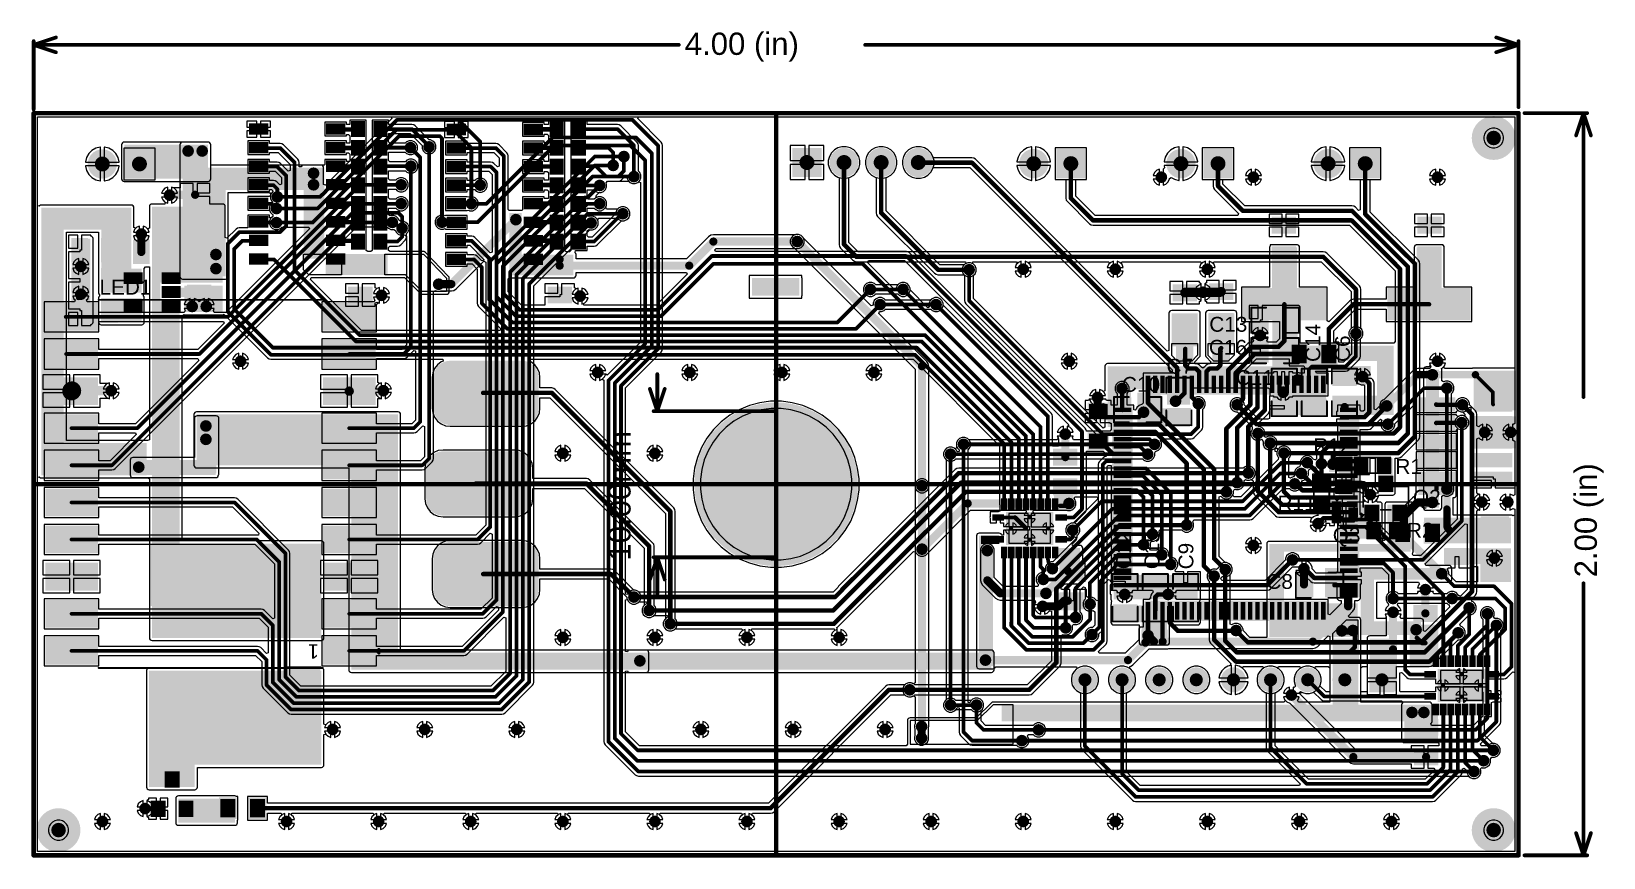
# Model space of a CAD drawing. Header units: millimetres. Extents: x -48 to 200, y -49 to 27.
# Drawn here: x -0.073 to 4.162, y -0.075 to 2.151 of the extents above; entities that cross this region are included whole.
import ezdxf

# ---------------------------------------------------------------- set-up
doc = ezdxf.new("R2010")
doc.units = ezdxf.units.MM
doc.header["$MEASUREMENT"] = 0
for name, color, linetype in [('BottomLayer', 5, 'Continuous'), ('BottomPaste', 16, 'Continuous'), ('BottomSolder', 6, 'Continuous'), ('Mechanical1', 6, 'Continuous'), ('Mechanical2', 216, 'Continuous'), ('MultiLayer', 9, 'Continuous'), ('PadHoleLayer', 156, 'Continuous'), ('TopLayer', 1, 'Continuous'), ('TopOverlay', 2, 'Continuous'), ('TopPaste', 8, 'Continuous'), ('TopSolder', 216, 'Continuous'), ('ViaHoleLayer', 16, 'Continuous')]:
    doc.layers.add(name, color=color, linetype=linetype)
doc.styles.add('Arial', font='', dxfattribs={"height": 0.2})
doc.styles.get('Arial').set_extended_font_data('Arial')

msp = doc.modelspace()

# ---------------------------------------------------------------- texts
at = {"layer": 'Mechanical1', "style": 'Arial'}
msp.add_text('4.00 (in)', height=0.06, dxfattribs=at).set_placement((1.687, 2.088))
for s, p in [('10.00mm', (1.541, 0.7251)), ('2.00 (in)', (4.144, 0.6801))]:
    msp.add_text(s, height=0.06, rotation=90, dxfattribs=at).set_placement(p)
at = {"layer": 'TopOverlay', "style": 'Arial'}
for s, p in [('LED1', (0.1104, 1.442)), ('C13', (3.1, 1.342)), ('C16', (3.099, 1.28)), ('C7', (2.9847, 1.229)), ('C11', (3.1717, 1.1985)), ('C10', (2.8648, 1.1801)), ('R12', (3.38, 1.015)), ('R1', (3.6013, 0.959)), ('R11', (3.2837, 0.86)), ('Q2', (3.6487, 0.876)), ('Q3', (3.4327, 0.774)), ('R2', (3.6327, 0.787)), ('C8', (3.2537, 0.649))]:
    msp.add_text(s, height=0.04, dxfattribs=at).set_placement(p)
for s, p in [('C14', (3.399, 1.2605)), ('C6', (3.479, 1.2605)), ('C12', (2.889, 0.702)), ('C15', (2.9655, 0.702)), ('C9', (3.057, 0.7017))]:
    msp.add_text(s, height=0.04, rotation=90, dxfattribs=at).set_placement(p)

# ---------------------------------------------------------------- blocks, each defined once
blk = doc.blocks.new('F_____________1')
at = {"layer": 'BottomLayer'}
h = blk.add_hatch(color=5, dxfattribs=at)
edge = h.paths.add_edge_path()
edge.add_arc((0, 0), 0.0197, 0, 360)
at = {"layer": 'BottomSolder'}
h = blk.add_hatch(color=6, dxfattribs=at)
edge = h.paths.add_edge_path()
edge.add_arc((0, 0), 0.0591, 0, 360)
at = {"layer": 'MultiLayer'}
h = blk.add_hatch(color=9, dxfattribs=at)
edge = h.paths.add_edge_path()
edge.add_arc((0, 0), 0.0197, 0, 360)
at = {"layer": 'PadHoleLayer'}
h = blk.add_hatch(color=156, dxfattribs=at)
edge = h.paths.add_edge_path()
edge.add_arc((0, 0), 0.0197, 0, 360)
at = {"layer": 'TopLayer'}
h = blk.add_hatch(color=1, dxfattribs=at)
edge = h.paths.add_edge_path()
edge.add_arc((0, 0), 0.0197, 0, 360)
at = {"layer": 'TopSolder'}
h = blk.add_hatch(color=216, dxfattribs=at)
edge = h.paths.add_edge_path()
edge.add_arc((0, 0), 0.0591, 0, 360)
blk = doc.blocks.new('F_____________2')
at = {"layer": 'BottomLayer'}
h = blk.add_hatch(color=5, dxfattribs=at)
edge = h.paths.add_edge_path()
edge.add_arc((0, 0), 0.0197, 0, 360)
at = {"layer": 'BottomSolder'}
h = blk.add_hatch(color=6, dxfattribs=at)
edge = h.paths.add_edge_path()
edge.add_arc((0, 0), 0.0591, 0, 360)
at = {"layer": 'MultiLayer'}
h = blk.add_hatch(color=9, dxfattribs=at)
edge = h.paths.add_edge_path()
edge.add_arc((0, 0), 0.0197, 0, 360)
at = {"layer": 'PadHoleLayer'}
h = blk.add_hatch(color=156, dxfattribs=at)
edge = h.paths.add_edge_path()
edge.add_arc((0, 0), 0.0197, 0, 360)
at = {"layer": 'TopLayer'}
h = blk.add_hatch(color=1, dxfattribs=at)
edge = h.paths.add_edge_path()
edge.add_arc((0, 0), 0.0197, 0, 360)
at = {"layer": 'TopSolder'}
h = blk.add_hatch(color=216, dxfattribs=at)
edge = h.paths.add_edge_path()
edge.add_arc((0, 0), 0.0591, 0, 360)
blk = doc.blocks.new('F_____________3')
at = {"layer": 'BottomLayer'}
h = blk.add_hatch(color=5, dxfattribs=at)
edge = h.paths.add_edge_path()
edge.add_arc((0, 0), 0.0197, 0, 360)
at = {"layer": 'BottomSolder'}
h = blk.add_hatch(color=6, dxfattribs=at)
edge = h.paths.add_edge_path()
edge.add_arc((0, 0), 0.0591, 0, 360)
at = {"layer": 'MultiLayer'}
h = blk.add_hatch(color=9, dxfattribs=at)
edge = h.paths.add_edge_path()
edge.add_arc((0, 0), 0.0197, 0, 360)
at = {"layer": 'PadHoleLayer'}
h = blk.add_hatch(color=156, dxfattribs=at)
edge = h.paths.add_edge_path()
edge.add_arc((0, 0), 0.0197, 0, 360)
at = {"layer": 'TopLayer'}
h = blk.add_hatch(color=1, dxfattribs=at)
edge = h.paths.add_edge_path()
edge.add_arc((0, 0), 0.0197, 0, 360)
at = {"layer": 'TopSolder'}
h = blk.add_hatch(color=216, dxfattribs=at)
edge = h.paths.add_edge_path()
edge.add_arc((0, 0), 0.0591, 0, 360)
blk = doc.blocks.new('R___0603_4')
at = {"layer": 'TopLayer'}
for points in [[(-0.015, 0.0175), (-0.015, -0.0175), (-0.045, -0.0175), (-0.045, 0.0175)], [(0.045, 0.0175), (0.045, -0.0175), (0.015, -0.0175), (0.015, 0.0175)]]:
    blk.add_hatch(color=1, dxfattribs=at).paths.add_polyline_path(points)
at = {"layer": 'TopPaste'}
for points in [[(-0.015, 0.0175), (-0.015, -0.0175), (-0.045, -0.0175), (-0.045, 0.0175)], [(0.045, 0.0175), (0.045, -0.0175), (0.015, -0.0175), (0.015, 0.0175)]]:
    blk.add_hatch(color=8, dxfattribs=at).paths.add_polyline_path(points)
at = {"layer": 'TopSolder'}
for points in [[(-0.011, 0.0215), (-0.011, -0.0215), (-0.049, -0.0215), (-0.049, 0.0215)], [(0.049, 0.0215), (0.049, -0.0215), (0.011, -0.0215), (0.011, 0.0215)]]:
    blk.add_hatch(color=216, dxfattribs=at).paths.add_polyline_path(points)
at = {"layer": 'TopOverlay', "const_width": 0.005}
for points in [[(-0.048, 0.021), (-0.048, -0.021)], [(-0.048, 0.021), (0.048, 0.021)], [(0.048, 0.021), (0.048, -0.021)], [(-0.048, -0.021), (0.048, -0.021)]]:
    blk.add_lwpolyline(points, dxfattribs=at)
at = {"layer": 'TopOverlay', "const_width": 0.0025}
for points in [[(-0.04925, 0.021, 1), (-0.04675, 0.021, 1)], [(-0.04925, 0.021, 1), (-0.04675, 0.021, 1)], [(0.04675, 0.021, 1), (0.04925, 0.021, 1)], [(0.04675, 0.021, 1), (0.04925, 0.021, 1)], [(-0.04925, -0.021, 1), (-0.04675, -0.021, 1)], [(-0.04925, -0.021, 1), (-0.04675, -0.021, 1)], [(0.04675, -0.021, 1), (0.04925, -0.021, 1)], [(0.04675, -0.021, 1), (0.04925, -0.021, 1)]]:
    blk.add_lwpolyline(points, format="xyb", close=True, dxfattribs=at)
blk = doc.blocks.new('R___0603_5')
at = {"layer": 'TopLayer'}
for points in [[(-0.015, 0.0175), (-0.015, -0.0175), (-0.045, -0.0175), (-0.045, 0.0175)], [(0.045, 0.0175), (0.045, -0.0175), (0.015, -0.0175), (0.015, 0.0175)]]:
    blk.add_hatch(color=1, dxfattribs=at).paths.add_polyline_path(points)
at = {"layer": 'TopPaste'}
for points in [[(-0.015, 0.0175), (-0.015, -0.0175), (-0.045, -0.0175), (-0.045, 0.0175)], [(0.045, 0.0175), (0.045, -0.0175), (0.015, -0.0175), (0.015, 0.0175)]]:
    blk.add_hatch(color=8, dxfattribs=at).paths.add_polyline_path(points)
at = {"layer": 'TopSolder'}
for points in [[(-0.011, 0.0215), (-0.011, -0.0215), (-0.049, -0.0215), (-0.049, 0.0215)], [(0.049, 0.0215), (0.049, -0.0215), (0.011, -0.0215), (0.011, 0.0215)]]:
    blk.add_hatch(color=216, dxfattribs=at).paths.add_polyline_path(points)
at = {"layer": 'TopOverlay', "const_width": 0.005}
for points in [[(-0.048, -0.021), (-0.048, 0.021)], [(0.048, 0.021), (-0.048, 0.021)], [(0.048, -0.021), (0.048, 0.021)], [(0.048, -0.021), (-0.048, -0.021)]]:
    blk.add_lwpolyline(points, dxfattribs=at)
at = {"layer": 'TopOverlay', "const_width": 0.0025}
for points in [[(-0.04925, 0.021, 1), (-0.04675, 0.021, 1)], [(-0.04925, 0.021, 1), (-0.04675, 0.021, 1)], [(0.04675, 0.021, 1), (0.04925, 0.021, 1)], [(0.04675, 0.021, 1), (0.04925, 0.021, 1)], [(-0.04925, -0.021, 1), (-0.04675, -0.021, 1)], [(-0.04925, -0.021, 1), (-0.04675, -0.021, 1)], [(0.04675, -0.021, 1), (0.04925, -0.021, 1)], [(0.04675, -0.021, 1), (0.04925, -0.021, 1)]]:
    blk.add_lwpolyline(points, format="xyb", close=True, dxfattribs=at)
blk = doc.blocks.new('SOT_723_6')
at = {"layer": 'TopLayer'}
for points in [[(-0.0098, 0.0315), (0.0098, 0.0315), (0.0098, 0.0138), (-0.0098, 0.0138)], [(-0.0256, -0.0138), (-0.0059, -0.0138), (-0.0059, -0.0315), (-0.0256, -0.0315)], [(0.0059, -0.0138), (0.0256, -0.0138), (0.0256, -0.0315), (0.0059, -0.0315)]]:
    blk.add_hatch(color=1, dxfattribs=at).paths.add_polyline_path(points)
at = {"layer": 'TopPaste'}
for points in [[(-0.0098, 0.0315), (0.0098, 0.0315), (0.0098, 0.0138), (-0.0098, 0.0138)], [(-0.0256, -0.0138), (-0.0059, -0.0138), (-0.0059, -0.0315), (-0.0256, -0.0315)], [(0.0059, -0.0138), (0.0256, -0.0138), (0.0256, -0.0315), (0.0059, -0.0315)]]:
    blk.add_hatch(color=8, dxfattribs=at).paths.add_polyline_path(points)
at = {"layer": 'TopSolder'}
for points in [[(-0.0138, 0.0355), (0.0138, 0.0355), (0.0138, 0.0098), (-0.0138, 0.0098)], [(-0.0296, -0.0098), (-0.0019, -0.0098), (-0.0019, -0.0355), (-0.0296, -0.0355)], [(0.0019, -0.0098), (0.0296, -0.0098), (0.0296, -0.0355), (0.0019, -0.0355)]]:
    blk.add_hatch(color=216, dxfattribs=at).paths.add_polyline_path(points)
at = {"layer": 'TopOverlay', "const_width": 0.005}
for points in [[(-0.015, 0.025), (-0.025, 0.025)], [(-0.025, -0.006), (-0.025, 0.025)], [(-0.015, 0.025), (-0.025, 0.025)], [(-0.025, -0.006), (-0.025, 0.025)], [(0.025, 0.025), (0.015, 0.025)], [(0.025, -0.006), (0.025, 0.025)], [(-0.032, -0.021), (-0.037, -0.016)], [(-0.037, -0.026), (-0.037, -0.016)], [(-0.037, -0.026), (-0.032, -0.021)], [(0.001, -0.016), (-0.001, -0.016)]]:
    blk.add_lwpolyline(points, dxfattribs=at)
at = {"layer": 'TopOverlay', "const_width": 0.0025}
for points in [[(-0.0262, 0.025, 1), (-0.0238, 0.025, 1)], [(-0.0262, 0.025, 1), (-0.0238, 0.025, 1)], [(-0.0262, 0.025, 1), (-0.0238, 0.025, 1)], [(-0.0262, 0.025, 1), (-0.0238, 0.025, 1)], [(-0.0163, 0.025, 1), (-0.0138, 0.025, 1)], [(-0.0163, 0.025, 1), (-0.0138, 0.025, 1)], [(0.0138, 0.025, 1), (0.0163, 0.025, 1)], [(0.0238, 0.025, 1), (0.0262, 0.025, 1)], [(0.0238, 0.025, 1), (0.0262, 0.025, 1)], [(-0.0382, -0.016, 1), (-0.0357, -0.016, 1)], [(-0.0382, -0.016, 1), (-0.0357, -0.016, 1)], [(-0.0382, -0.026, 1), (-0.0357, -0.026, 1)], [(-0.0382, -0.026, 1), (-0.0357, -0.026, 1)], [(-0.0333, -0.021, 1), (-0.0307, -0.021, 1)], [(-0.0333, -0.021, 1), (-0.0307, -0.021, 1)], [(-0.0262, -0.006, 1), (-0.0238, -0.006, 1)], [(-0.0262, -0.006, 1), (-0.0238, -0.006, 1)], [(-0.0022, -0.016, 1), (0.0003, -0.016, 1)], [(-0.0003, -0.016, 1), (0.0022, -0.016, 1)], [(0.0238, -0.006, 1), (0.0262, -0.006, 1)]]:
    blk.add_lwpolyline(points, format="xyb", close=True, dxfattribs=at)
blk = doc.blocks.new('SOT_23_7')
at = {"layer": 'TopLayer'}
for points in [[(-0.0161, 0.0575), (0.0161, 0.0575), (0.0161, 0.0213), (-0.0161, 0.0213)], [(-0.0535, -0.0213), (-0.0213, -0.0213), (-0.0213, -0.0575), (-0.0535, -0.0575)], [(0.0213, -0.0213), (0.0535, -0.0213), (0.0535, -0.0575), (0.0213, -0.0575)]]:
    blk.add_hatch(color=1, dxfattribs=at).paths.add_polyline_path(points)
at = {"layer": 'TopPaste'}
for points in [[(-0.0161, 0.0575), (0.0161, 0.0575), (0.0161, 0.0213), (-0.0161, 0.0213)], [(-0.0535, -0.0213), (-0.0213, -0.0213), (-0.0213, -0.0575), (-0.0535, -0.0575)], [(0.0213, -0.0213), (0.0535, -0.0213), (0.0535, -0.0575), (0.0213, -0.0575)]]:
    blk.add_hatch(color=8, dxfattribs=at).paths.add_polyline_path(points)
at = {"layer": 'TopSolder'}
for points in [[(-0.0201, 0.0615), (0.0201, 0.0615), (0.0201, 0.0173), (-0.0201, 0.0173)], [(-0.0575, -0.0173), (-0.0173, -0.0173), (-0.0173, -0.0615), (-0.0575, -0.0615)], [(0.0173, -0.0173), (0.0575, -0.0173), (0.0575, -0.0615), (0.0173, -0.0615)]]:
    blk.add_hatch(color=216, dxfattribs=at).paths.add_polyline_path(points)
at = {"layer": 'TopOverlay', "const_width": 0.005}
for points in [[(-0.061, 0.032), (-0.022, 0.032)], [(-0.061, -0.023), (-0.061, 0.032)], [(0.022, 0.032), (0.061, 0.032)], [(0.061, -0.023), (0.061, 0.032)], [(-0.066, -0.051), (-0.066, -0.041)], [(-0.066, -0.041), (-0.061, -0.046)], [(-0.013, -0.031), (0.013, -0.031)], [(-0.066, -0.051), (-0.061, -0.046)]]:
    blk.add_lwpolyline(points, dxfattribs=at)
at = {"layer": 'TopOverlay', "const_width": 0.0025}
for points in [[(-0.0622, 0.032, 1), (-0.0597, 0.032, 1)], [(-0.0622, 0.032, 1), (-0.0597, 0.032, 1)], [(-0.0232, 0.032, 1), (-0.0208, 0.032, 1)], [(0.0208, 0.032, 1), (0.0232, 0.032, 1)], [(0.0597, 0.032, 1), (0.0622, 0.032, 1)], [(0.0597, 0.032, 1), (0.0622, 0.032, 1)], [(-0.0673, -0.041, 1), (-0.0648, -0.041, 1)], [(-0.0673, -0.041, 1), (-0.0648, -0.041, 1)], [(-0.0622, -0.023, 1), (-0.0597, -0.023, 1)], [(-0.0143, -0.031, 1), (-0.0118, -0.031, 1)], [(0.0118, -0.031, 1), (0.0143, -0.031, 1)], [(0.0597, -0.023, 1), (0.0622, -0.023, 1)], [(-0.0673, -0.051, 1), (-0.0648, -0.051, 1)], [(-0.0673, -0.051, 1), (-0.0648, -0.051, 1)], [(-0.0622, -0.046, 1), (-0.0597, -0.046, 1)], [(-0.0622, -0.046, 1), (-0.0597, -0.046, 1)]]:
    blk.add_lwpolyline(points, format="xyb", close=True, dxfattribs=at)
blk = doc.blocks.new('R___0603_B_8')
at = {"layer": 'BottomLayer'}
for points in [[(-0.045, -0.0175), (-0.045, 0.0175), (-0.015, 0.0175), (-0.015, -0.0175)], [(0.015, -0.0175), (0.015, 0.0175), (0.045, 0.0175), (0.045, -0.0175)]]:
    blk.add_hatch(color=5, dxfattribs=at).paths.add_polyline_path(points)
at = {"layer": 'BottomPaste'}
for points in [[(-0.045, -0.0175), (-0.045, 0.0175), (-0.015, 0.0175), (-0.015, -0.0175)], [(0.015, -0.0175), (0.015, 0.0175), (0.045, 0.0175), (0.045, -0.0175)]]:
    blk.add_hatch(color=16, dxfattribs=at).paths.add_polyline_path(points)
at = {"layer": 'BottomSolder'}
for points in [[(-0.049, -0.0215), (-0.049, 0.0215), (-0.011, 0.0215), (-0.011, -0.0215)], [(0.011, -0.0215), (0.011, 0.0215), (0.049, 0.0215), (0.049, -0.0215)]]:
    blk.add_hatch(color=6, dxfattribs=at).paths.add_polyline_path(points)
blk = doc.blocks.new('R___0603_B_9')
at = {"layer": 'BottomLayer'}
for points in [[(-0.045, -0.0175), (-0.045, 0.0175), (-0.015, 0.0175), (-0.015, -0.0175)], [(0.015, -0.0175), (0.015, 0.0175), (0.045, 0.0175), (0.045, -0.0175)]]:
    blk.add_hatch(color=5, dxfattribs=at).paths.add_polyline_path(points)
at = {"layer": 'BottomPaste'}
for points in [[(-0.045, -0.0175), (-0.045, 0.0175), (-0.015, 0.0175), (-0.015, -0.0175)], [(0.015, -0.0175), (0.015, 0.0175), (0.045, 0.0175), (0.045, -0.0175)]]:
    blk.add_hatch(color=16, dxfattribs=at).paths.add_polyline_path(points)
at = {"layer": 'BottomSolder'}
for points in [[(-0.049, -0.0215), (-0.049, 0.0215), (-0.011, 0.0215), (-0.011, -0.0215)], [(0.011, -0.0215), (0.011, 0.0215), (0.049, 0.0215), (0.049, -0.0215)]]:
    blk.add_hatch(color=6, dxfattribs=at).paths.add_polyline_path(points)
blk = doc.blocks.new('R___0603_B_10')
at = {"layer": 'BottomLayer'}
for points in [[(-0.045, -0.0175), (-0.045, 0.0175), (-0.015, 0.0175), (-0.015, -0.0175)], [(0.015, -0.0175), (0.015, 0.0175), (0.045, 0.0175), (0.045, -0.0175)]]:
    blk.add_hatch(color=5, dxfattribs=at).paths.add_polyline_path(points)
at = {"layer": 'BottomPaste'}
for points in [[(-0.045, -0.0175), (-0.045, 0.0175), (-0.015, 0.0175), (-0.015, -0.0175)], [(0.015, -0.0175), (0.015, 0.0175), (0.045, 0.0175), (0.045, -0.0175)]]:
    blk.add_hatch(color=16, dxfattribs=at).paths.add_polyline_path(points)
at = {"layer": 'BottomSolder'}
for points in [[(-0.049, -0.0215), (-0.049, 0.0215), (-0.011, 0.0215), (-0.011, -0.0215)], [(0.011, -0.0215), (0.011, 0.0215), (0.049, 0.0215), (0.049, -0.0215)]]:
    blk.add_hatch(color=6, dxfattribs=at).paths.add_polyline_path(points)
blk = doc.blocks.new('R___0603_B_11')
at = {"layer": 'BottomLayer'}
for points in [[(-0.045, -0.0175), (-0.045, 0.0175), (-0.015, 0.0175), (-0.015, -0.0175)], [(0.015, -0.0175), (0.015, 0.0175), (0.045, 0.0175), (0.045, -0.0175)]]:
    blk.add_hatch(color=5, dxfattribs=at).paths.add_polyline_path(points)
at = {"layer": 'BottomPaste'}
for points in [[(-0.045, -0.0175), (-0.045, 0.0175), (-0.015, 0.0175), (-0.015, -0.0175)], [(0.015, -0.0175), (0.015, 0.0175), (0.045, 0.0175), (0.045, -0.0175)]]:
    blk.add_hatch(color=16, dxfattribs=at).paths.add_polyline_path(points)
at = {"layer": 'BottomSolder'}
for points in [[(-0.049, -0.0215), (-0.049, 0.0215), (-0.011, 0.0215), (-0.011, -0.0215)], [(0.011, -0.0215), (0.011, 0.0215), (0.049, 0.0215), (0.049, -0.0215)]]:
    blk.add_hatch(color=6, dxfattribs=at).paths.add_polyline_path(points)
blk = doc.blocks.new('R___0603_B_12')
at = {"layer": 'BottomLayer'}
for points in [[(-0.045, -0.0175), (-0.045, 0.0175), (-0.015, 0.0175), (-0.015, -0.0175)], [(0.015, -0.0175), (0.015, 0.0175), (0.045, 0.0175), (0.045, -0.0175)]]:
    blk.add_hatch(color=5, dxfattribs=at).paths.add_polyline_path(points)
at = {"layer": 'BottomPaste'}
for points in [[(-0.045, -0.0175), (-0.045, 0.0175), (-0.015, 0.0175), (-0.015, -0.0175)], [(0.015, -0.0175), (0.015, 0.0175), (0.045, 0.0175), (0.045, -0.0175)]]:
    blk.add_hatch(color=16, dxfattribs=at).paths.add_polyline_path(points)
at = {"layer": 'BottomSolder'}
for points in [[(-0.049, -0.0215), (-0.049, 0.0215), (-0.011, 0.0215), (-0.011, -0.0215)], [(0.011, -0.0215), (0.011, 0.0215), (0.049, 0.0215), (0.049, -0.0215)]]:
    blk.add_hatch(color=6, dxfattribs=at).paths.add_polyline_path(points)
blk = doc.blocks.new('R___0603_B_13')
at = {"layer": 'BottomLayer'}
for points in [[(-0.045, -0.0175), (-0.045, 0.0175), (-0.015, 0.0175), (-0.015, -0.0175)], [(0.015, -0.0175), (0.015, 0.0175), (0.045, 0.0175), (0.045, -0.0175)]]:
    blk.add_hatch(color=5, dxfattribs=at).paths.add_polyline_path(points)
at = {"layer": 'BottomPaste'}
for points in [[(-0.045, -0.0175), (-0.045, 0.0175), (-0.015, 0.0175), (-0.015, -0.0175)], [(0.015, -0.0175), (0.015, 0.0175), (0.045, 0.0175), (0.045, -0.0175)]]:
    blk.add_hatch(color=16, dxfattribs=at).paths.add_polyline_path(points)
at = {"layer": 'BottomSolder'}
for points in [[(-0.049, -0.0215), (-0.049, 0.0215), (-0.011, 0.0215), (-0.011, -0.0215)], [(0.011, -0.0215), (0.011, 0.0215), (0.049, 0.0215), (0.049, -0.0215)]]:
    blk.add_hatch(color=6, dxfattribs=at).paths.add_polyline_path(points)
blk = doc.blocks.new('R___0603_B_14')
at = {"layer": 'BottomLayer'}
for points in [[(-0.045, -0.0175), (-0.045, 0.0175), (-0.015, 0.0175), (-0.015, -0.0175)], [(0.015, -0.0175), (0.015, 0.0175), (0.045, 0.0175), (0.045, -0.0175)]]:
    blk.add_hatch(color=5, dxfattribs=at).paths.add_polyline_path(points)
at = {"layer": 'BottomPaste'}
for points in [[(-0.045, -0.0175), (-0.045, 0.0175), (-0.015, 0.0175), (-0.015, -0.0175)], [(0.015, -0.0175), (0.015, 0.0175), (0.045, 0.0175), (0.045, -0.0175)]]:
    blk.add_hatch(color=16, dxfattribs=at).paths.add_polyline_path(points)
at = {"layer": 'BottomSolder'}
for points in [[(-0.049, -0.0215), (-0.049, 0.0215), (-0.011, 0.0215), (-0.011, -0.0215)], [(0.011, -0.0215), (0.011, 0.0215), (0.049, 0.0215), (0.049, -0.0215)]]:
    blk.add_hatch(color=6, dxfattribs=at).paths.add_polyline_path(points)
blk = doc.blocks.new('R___0603_B_15')
at = {"layer": 'BottomLayer'}
for points in [[(-0.045, -0.0175), (-0.045, 0.0175), (-0.015, 0.0175), (-0.015, -0.0175)], [(0.015, -0.0175), (0.015, 0.0175), (0.045, 0.0175), (0.045, -0.0175)]]:
    blk.add_hatch(color=5, dxfattribs=at).paths.add_polyline_path(points)
at = {"layer": 'BottomPaste'}
for points in [[(-0.045, -0.0175), (-0.045, 0.0175), (-0.015, 0.0175), (-0.015, -0.0175)], [(0.015, -0.0175), (0.015, 0.0175), (0.045, 0.0175), (0.045, -0.0175)]]:
    blk.add_hatch(color=16, dxfattribs=at).paths.add_polyline_path(points)
at = {"layer": 'BottomSolder'}
for points in [[(-0.049, -0.0215), (-0.049, 0.0215), (-0.011, 0.0215), (-0.011, -0.0215)], [(0.011, -0.0215), (0.011, 0.0215), (0.049, 0.0215), (0.049, -0.0215)]]:
    blk.add_hatch(color=6, dxfattribs=at).paths.add_polyline_path(points)
blk = doc.blocks.new('R___0603_B_16')
at = {"layer": 'BottomLayer'}
for points in [[(-0.045, -0.0175), (-0.045, 0.0175), (-0.015, 0.0175), (-0.015, -0.0175)], [(0.015, -0.0175), (0.015, 0.0175), (0.045, 0.0175), (0.045, -0.0175)]]:
    blk.add_hatch(color=5, dxfattribs=at).paths.add_polyline_path(points)
at = {"layer": 'BottomPaste'}
for points in [[(-0.045, -0.0175), (-0.045, 0.0175), (-0.015, 0.0175), (-0.015, -0.0175)], [(0.015, -0.0175), (0.015, 0.0175), (0.045, 0.0175), (0.045, -0.0175)]]:
    blk.add_hatch(color=16, dxfattribs=at).paths.add_polyline_path(points)
at = {"layer": 'BottomSolder'}
for points in [[(-0.049, -0.0215), (-0.049, 0.0215), (-0.011, 0.0215), (-0.011, -0.0215)], [(0.011, -0.0215), (0.011, 0.0215), (0.049, 0.0215), (0.049, -0.0215)]]:
    blk.add_hatch(color=6, dxfattribs=at).paths.add_polyline_path(points)
blk = doc.blocks.new('R___0603_B_17')
at = {"layer": 'BottomLayer'}
for points in [[(-0.045, -0.0175), (-0.045, 0.0175), (-0.015, 0.0175), (-0.015, -0.0175)], [(0.015, -0.0175), (0.015, 0.0175), (0.045, 0.0175), (0.045, -0.0175)]]:
    blk.add_hatch(color=5, dxfattribs=at).paths.add_polyline_path(points)
at = {"layer": 'BottomPaste'}
for points in [[(-0.045, -0.0175), (-0.045, 0.0175), (-0.015, 0.0175), (-0.015, -0.0175)], [(0.015, -0.0175), (0.015, 0.0175), (0.045, 0.0175), (0.045, -0.0175)]]:
    blk.add_hatch(color=16, dxfattribs=at).paths.add_polyline_path(points)
at = {"layer": 'BottomSolder'}
for points in [[(-0.049, -0.0215), (-0.049, 0.0215), (-0.011, 0.0215), (-0.011, -0.0215)], [(0.011, -0.0215), (0.011, 0.0215), (0.049, 0.0215), (0.049, -0.0215)]]:
    blk.add_hatch(color=6, dxfattribs=at).paths.add_polyline_path(points)
blk = doc.blocks.new('HDR_1_9_F______R_A_B_18')
at = {"layer": 'BottomLayer'}
blk.add_hatch(color=5, dxfattribs=at).paths.add_polyline_path([(-0.0295, 0.0295), (0.0295, 0.0295), (0.0295, -0.0295), (-0.0295, -0.0295)])
h = blk.add_hatch(color=5, dxfattribs=at)
edge = h.paths.add_edge_path()
edge.add_arc((0.1, 0), 0.0295, 0, 360)
h = blk.add_hatch(color=5, dxfattribs=at)
edge = h.paths.add_edge_path()
edge.add_arc((0.2, 0), 0.0295, 0, 360)
h = blk.add_hatch(color=5, dxfattribs=at)
edge = h.paths.add_edge_path()
edge.add_arc((0.3, 0), 0.0295, 0, 360)
h = blk.add_hatch(color=5, dxfattribs=at)
edge = h.paths.add_edge_path()
edge.add_arc((0.4, 0), 0.0295, 0, 360)
h = blk.add_hatch(color=5, dxfattribs=at)
edge = h.paths.add_edge_path()
edge.add_arc((0.5, 0), 0.0295, 0, 360)
h = blk.add_hatch(color=5, dxfattribs=at)
edge = h.paths.add_edge_path()
edge.add_arc((0.6, 0), 0.0295, 0, 360)
h = blk.add_hatch(color=5, dxfattribs=at)
edge = h.paths.add_edge_path()
edge.add_arc((0.7, 0), 0.0295, 0, 360)
h = blk.add_hatch(color=5, dxfattribs=at)
edge = h.paths.add_edge_path()
edge.add_arc((0.8, 0), 0.0295, 0, 360)
at = {"layer": 'BottomSolder'}
blk.add_hatch(color=6, dxfattribs=at).paths.add_polyline_path([(-0.0335, 0.0335), (0.0335, 0.0335), (0.0335, -0.0335), (-0.0335, -0.0335)])
h = blk.add_hatch(color=6, dxfattribs=at)
edge = h.paths.add_edge_path()
edge.add_arc((0.1, 0), 0.0335, 0, 360)
h = blk.add_hatch(color=6, dxfattribs=at)
edge = h.paths.add_edge_path()
edge.add_arc((0.2, 0), 0.0335, 0, 360)
h = blk.add_hatch(color=6, dxfattribs=at)
edge = h.paths.add_edge_path()
edge.add_arc((0.3, 0), 0.0335, 0, 360)
h = blk.add_hatch(color=6, dxfattribs=at)
edge = h.paths.add_edge_path()
edge.add_arc((0.4, 0), 0.0335, 0, 360)
h = blk.add_hatch(color=6, dxfattribs=at)
edge = h.paths.add_edge_path()
edge.add_arc((0.5, 0), 0.0335, 0, 360)
h = blk.add_hatch(color=6, dxfattribs=at)
edge = h.paths.add_edge_path()
edge.add_arc((0.6, 0), 0.0335, 0, 360)
h = blk.add_hatch(color=6, dxfattribs=at)
edge = h.paths.add_edge_path()
edge.add_arc((0.7, 0), 0.0335, 0, 360)
h = blk.add_hatch(color=6, dxfattribs=at)
edge = h.paths.add_edge_path()
edge.add_arc((0.8, 0), 0.0335, 0, 360)
at = {"layer": 'MultiLayer'}
blk.add_hatch(color=9, dxfattribs=at).paths.add_polyline_path([(-0.0295, 0.0295), (0.0295, 0.0295), (0.0295, -0.0295), (-0.0295, -0.0295)])
h = blk.add_hatch(color=9, dxfattribs=at)
edge = h.paths.add_edge_path()
edge.add_arc((0.1, 0), 0.0295, 0, 360)
h = blk.add_hatch(color=9, dxfattribs=at)
edge = h.paths.add_edge_path()
edge.add_arc((0.2, 0), 0.0295, 0, 360)
h = blk.add_hatch(color=9, dxfattribs=at)
edge = h.paths.add_edge_path()
edge.add_arc((0.3, 0), 0.0295, 0, 360)
h = blk.add_hatch(color=9, dxfattribs=at)
edge = h.paths.add_edge_path()
edge.add_arc((0.4, 0), 0.0295, 0, 360)
h = blk.add_hatch(color=9, dxfattribs=at)
edge = h.paths.add_edge_path()
edge.add_arc((0.5, 0), 0.0295, 0, 360)
h = blk.add_hatch(color=9, dxfattribs=at)
edge = h.paths.add_edge_path()
edge.add_arc((0.6, 0), 0.0295, 0, 360)
h = blk.add_hatch(color=9, dxfattribs=at)
edge = h.paths.add_edge_path()
edge.add_arc((0.7, 0), 0.0295, 0, 360)
h = blk.add_hatch(color=9, dxfattribs=at)
edge = h.paths.add_edge_path()
edge.add_arc((0.8, 0), 0.0295, 0, 360)
at = {"layer": 'PadHoleLayer'}
h = blk.add_hatch(color=156, dxfattribs=at)
edge = h.paths.add_edge_path()
edge.add_arc((0, 0), 0.0177, 0, 360)
h = blk.add_hatch(color=156, dxfattribs=at)
edge = h.paths.add_edge_path()
edge.add_arc((0.1, 0), 0.0177, 0, 360)
h = blk.add_hatch(color=156, dxfattribs=at)
edge = h.paths.add_edge_path()
edge.add_arc((0.2, 0), 0.0177, 0, 360)
h = blk.add_hatch(color=156, dxfattribs=at)
edge = h.paths.add_edge_path()
edge.add_arc((0.3, 0), 0.0177, 0, 360)
h = blk.add_hatch(color=156, dxfattribs=at)
edge = h.paths.add_edge_path()
edge.add_arc((0.4, 0), 0.0177, 0, 360)
h = blk.add_hatch(color=156, dxfattribs=at)
edge = h.paths.add_edge_path()
edge.add_arc((0.5, 0), 0.0177, 0, 360)
h = blk.add_hatch(color=156, dxfattribs=at)
edge = h.paths.add_edge_path()
edge.add_arc((0.6, 0), 0.0177, 0, 360)
h = blk.add_hatch(color=156, dxfattribs=at)
edge = h.paths.add_edge_path()
edge.add_arc((0.7, 0), 0.0177, 0, 360)
h = blk.add_hatch(color=156, dxfattribs=at)
edge = h.paths.add_edge_path()
edge.add_arc((0.8, 0), 0.0177, 0, 360)
at = {"layer": 'TopLayer'}
blk.add_hatch(color=1, dxfattribs=at).paths.add_polyline_path([(-0.0295, 0.0295), (0.0295, 0.0295), (0.0295, -0.0295), (-0.0295, -0.0295)])
h = blk.add_hatch(color=1, dxfattribs=at)
edge = h.paths.add_edge_path()
edge.add_arc((0.1, 0), 0.0295, 0, 360)
h = blk.add_hatch(color=1, dxfattribs=at)
edge = h.paths.add_edge_path()
edge.add_arc((0.2, 0), 0.0295, 0, 360)
h = blk.add_hatch(color=1, dxfattribs=at)
edge = h.paths.add_edge_path()
edge.add_arc((0.3, 0), 0.0295, 0, 360)
h = blk.add_hatch(color=1, dxfattribs=at)
edge = h.paths.add_edge_path()
edge.add_arc((0.4, 0), 0.0295, 0, 360)
h = blk.add_hatch(color=1, dxfattribs=at)
edge = h.paths.add_edge_path()
edge.add_arc((0.5, 0), 0.0295, 0, 360)
h = blk.add_hatch(color=1, dxfattribs=at)
edge = h.paths.add_edge_path()
edge.add_arc((0.6, 0), 0.0295, 0, 360)
h = blk.add_hatch(color=1, dxfattribs=at)
edge = h.paths.add_edge_path()
edge.add_arc((0.7, 0), 0.0295, 0, 360)
h = blk.add_hatch(color=1, dxfattribs=at)
edge = h.paths.add_edge_path()
edge.add_arc((0.8, 0), 0.0295, 0, 360)
at = {"layer": 'TopSolder'}
blk.add_hatch(color=216, dxfattribs=at).paths.add_polyline_path([(-0.0335, 0.0335), (0.0335, 0.0335), (0.0335, -0.0335), (-0.0335, -0.0335)])
h = blk.add_hatch(color=216, dxfattribs=at)
edge = h.paths.add_edge_path()
edge.add_arc((0.1, 0), 0.0335, 0, 360)
h = blk.add_hatch(color=216, dxfattribs=at)
edge = h.paths.add_edge_path()
edge.add_arc((0.2, 0), 0.0335, 0, 360)
h = blk.add_hatch(color=216, dxfattribs=at)
edge = h.paths.add_edge_path()
edge.add_arc((0.3, 0), 0.0335, 0, 360)
h = blk.add_hatch(color=216, dxfattribs=at)
edge = h.paths.add_edge_path()
edge.add_arc((0.4, 0), 0.0335, 0, 360)
h = blk.add_hatch(color=216, dxfattribs=at)
edge = h.paths.add_edge_path()
edge.add_arc((0.5, 0), 0.0335, 0, 360)
h = blk.add_hatch(color=216, dxfattribs=at)
edge = h.paths.add_edge_path()
edge.add_arc((0.6, 0), 0.0335, 0, 360)
h = blk.add_hatch(color=216, dxfattribs=at)
edge = h.paths.add_edge_path()
edge.add_arc((0.7, 0), 0.0335, 0, 360)
h = blk.add_hatch(color=216, dxfattribs=at)
edge = h.paths.add_edge_path()
edge.add_arc((0.8, 0), 0.0335, 0, 360)
blk = doc.blocks.new('ACDC56_41SURKWA_F01_20')
at = {"layer": 'TopLayer'}
for points in [[(-0.3071, 0.4165), (-0.4409, 0.4165), (-0.4409, 0.4835), (-0.3071, 0.4835)], [(0.4409, 0.4165), (0.3071, 0.4165), (0.3071, 0.4835), (0.4409, 0.4835)], [(-0.3071, 0.3165), (-0.4409, 0.3165), (-0.4409, 0.3835), (-0.3071, 0.3835)], [(0.4409, 0.3165), (0.3071, 0.3165), (0.3071, 0.3835), (0.4409, 0.3835)], [(-0.3071, 0.2165), (-0.4409, 0.2165), (-0.4409, 0.2835), (-0.3071, 0.2835)], [(0.4409, 0.2165), (0.3071, 0.2165), (0.3071, 0.2835), (0.4409, 0.2835)], [(-0.3071, 0.1165), (-0.4409, 0.1165), (-0.4409, 0.1835), (-0.3071, 0.1835)], [(0.4409, 0.1165), (0.3071, 0.1165), (0.3071, 0.1835), (0.4409, 0.1835)], [(-0.3071, 0.0165), (-0.4409, 0.0165), (-0.4409, 0.0835), (-0.3071, 0.0835)], [(0.4409, 0.0165), (0.3071, 0.0165), (0.3071, 0.0835), (0.4409, 0.0835)], [(-0.3071, -0.0835), (-0.4409, -0.0835), (-0.4409, -0.0165), (-0.3071, -0.0165)], [(0.4409, -0.0835), (0.3071, -0.0835), (0.3071, -0.0165), (0.4409, -0.0165)], [(-0.3071, -0.1835), (-0.4409, -0.1835), (-0.4409, -0.1165), (-0.3071, -0.1165)], [(0.4409, -0.1835), (0.3071, -0.1835), (0.3071, -0.1165), (0.4409, -0.1165)], [(-0.3071, -0.2835), (-0.4409, -0.2835), (-0.4409, -0.2165), (-0.3071, -0.2165)], [(0.4409, -0.2835), (0.3071, -0.2835), (0.3071, -0.2165), (0.4409, -0.2165)], [(-0.3071, -0.3835), (-0.4409, -0.3835), (-0.4409, -0.3165), (-0.3071, -0.3165)], [(0.4409, -0.3835), (0.3071, -0.3835), (0.3071, -0.3165), (0.4409, -0.3165)], [(-0.3071, -0.4835), (-0.4409, -0.4835), (-0.4409, -0.4165), (-0.3071, -0.4165)], [(0.4409, -0.4835), (0.3071, -0.4835), (0.3071, -0.4165), (0.4409, -0.4165)]]:
    blk.add_hatch(color=1, dxfattribs=at).paths.add_polyline_path(points)
at = {"layer": 'TopPaste'}
for points in [[(-0.3071, 0.4165), (-0.4409, 0.4165), (-0.4409, 0.4835), (-0.3071, 0.4835)], [(0.4409, 0.4165), (0.3071, 0.4165), (0.3071, 0.4835), (0.4409, 0.4835)], [(-0.3071, 0.3165), (-0.4409, 0.3165), (-0.4409, 0.3835), (-0.3071, 0.3835)], [(0.4409, 0.3165), (0.3071, 0.3165), (0.3071, 0.3835), (0.4409, 0.3835)], [(-0.3071, 0.2165), (-0.4409, 0.2165), (-0.4409, 0.2835), (-0.3071, 0.2835)], [(0.4409, 0.2165), (0.3071, 0.2165), (0.3071, 0.2835), (0.4409, 0.2835)], [(-0.3071, 0.1165), (-0.4409, 0.1165), (-0.4409, 0.1835), (-0.3071, 0.1835)], [(0.4409, 0.1165), (0.3071, 0.1165), (0.3071, 0.1835), (0.4409, 0.1835)], [(-0.3071, 0.0165), (-0.4409, 0.0165), (-0.4409, 0.0835), (-0.3071, 0.0835)], [(0.4409, 0.0165), (0.3071, 0.0165), (0.3071, 0.0835), (0.4409, 0.0835)], [(-0.3071, -0.0835), (-0.4409, -0.0835), (-0.4409, -0.0165), (-0.3071, -0.0165)], [(0.4409, -0.0835), (0.3071, -0.0835), (0.3071, -0.0165), (0.4409, -0.0165)], [(-0.3071, -0.1835), (-0.4409, -0.1835), (-0.4409, -0.1165), (-0.3071, -0.1165)], [(0.4409, -0.1835), (0.3071, -0.1835), (0.3071, -0.1165), (0.4409, -0.1165)], [(-0.3071, -0.2835), (-0.4409, -0.2835), (-0.4409, -0.2165), (-0.3071, -0.2165)], [(0.4409, -0.2835), (0.3071, -0.2835), (0.3071, -0.2165), (0.4409, -0.2165)], [(-0.3071, -0.3835), (-0.4409, -0.3835), (-0.4409, -0.3165), (-0.3071, -0.3165)], [(0.4409, -0.3835), (0.3071, -0.3835), (0.3071, -0.3165), (0.4409, -0.3165)], [(-0.3071, -0.4835), (-0.4409, -0.4835), (-0.4409, -0.4165), (-0.3071, -0.4165)], [(0.4409, -0.4835), (0.3071, -0.4835), (0.3071, -0.4165), (0.4409, -0.4165)]]:
    blk.add_hatch(color=8, dxfattribs=at).paths.add_polyline_path(points)
at = {"layer": 'TopSolder'}
for points in [[(-0.3031, 0.4125), (-0.4449, 0.4125), (-0.4449, 0.4875), (-0.3031, 0.4875)], [(0.4449, 0.4125), (0.3031, 0.4125), (0.3031, 0.4875), (0.4449, 0.4875)], [(-0.3031, 0.3125), (-0.4449, 0.3125), (-0.4449, 0.3875), (-0.3031, 0.3875)], [(0.4449, 0.3125), (0.3031, 0.3125), (0.3031, 0.3875), (0.4449, 0.3875)], [(-0.3031, 0.2125), (-0.4449, 0.2125), (-0.4449, 0.2875), (-0.3031, 0.2875)], [(0.4449, 0.2125), (0.3031, 0.2125), (0.3031, 0.2875), (0.4449, 0.2875)], [(-0.3031, 0.1125), (-0.4449, 0.1125), (-0.4449, 0.1875), (-0.3031, 0.1875)], [(0.4449, 0.1125), (0.3031, 0.1125), (0.3031, 0.1875), (0.4449, 0.1875)], [(-0.3031, 0.0125), (-0.4449, 0.0125), (-0.4449, 0.0875), (-0.3031, 0.0875)], [(0.4449, 0.0125), (0.3031, 0.0125), (0.3031, 0.0875), (0.4449, 0.0875)], [(-0.3031, -0.0875), (-0.4449, -0.0875), (-0.4449, -0.0125), (-0.3031, -0.0125)], [(0.4449, -0.0875), (0.3031, -0.0875), (0.3031, -0.0125), (0.4449, -0.0125)], [(-0.3031, -0.1875), (-0.4449, -0.1875), (-0.4449, -0.1125), (-0.3031, -0.1125)], [(0.4449, -0.1875), (0.3031, -0.1875), (0.3031, -0.1125), (0.4449, -0.1125)], [(-0.3031, -0.2875), (-0.4449, -0.2875), (-0.4449, -0.2125), (-0.3031, -0.2125)], [(0.4449, -0.2875), (0.3031, -0.2875), (0.3031, -0.2125), (0.4449, -0.2125)], [(-0.3031, -0.3875), (-0.4449, -0.3875), (-0.4449, -0.3125), (-0.3031, -0.3125)], [(0.4449, -0.3875), (0.3031, -0.3875), (0.3031, -0.3125), (0.4449, -0.3125)], [(-0.3031, -0.4875), (-0.4449, -0.4875), (-0.4449, -0.4125), (-0.3031, -0.4125)], [(0.4449, -0.4875), (0.3031, -0.4875), (0.3031, -0.4125), (0.4449, -0.4125)]]:
    blk.add_hatch(color=216, dxfattribs=at).paths.add_polyline_path(points)
at = {"layer": 'TopOverlay'}
for points, const_width in [([(0.301, 0.496), (-0.303, 0.496)], 0.005), ([(-0.449, 0.451), (-0.454, 0.456)], 0.00787), ([(-0.454, 0.456), (-0.454, 0.446)], 0.00787), ([(-0.449, 0.451), (-0.454, 0.446)], 0.00787), ([(0.301, -0.496), (-0.303, -0.496)], 0.005)]:
    blk.add_lwpolyline(points, dxfattribs=dict(at, const_width=const_width))
for points, const_width in [([(-0.3043, 0.496, 1), (-0.3018, 0.496, 1)], 0.0025), ([(0.2998, 0.496, 1), (0.3023, 0.496, 1)], 0.0025), ([(-0.456, 0.456, 1), (-0.452, 0.456, 1)], 0.00394), ([(-0.456, 0.456, 1), (-0.452, 0.456, 1)], 0.00394), ([(-0.456, 0.446, 1), (-0.452, 0.446, 1)], 0.00394), ([(-0.456, 0.446, 1), (-0.452, 0.446, 1)], 0.00394), ([(-0.451, 0.451, 1), (-0.447, 0.451, 1)], 0.00394), ([(-0.451, 0.451, 1), (-0.447, 0.451, 1)], 0.00394), ([(-0.3043, -0.496, 1), (-0.3018, -0.496, 1)], 0.0025), ([(0.2998, -0.496, 1), (0.3023, -0.496, 1)], 0.0025)]:
    blk.add_lwpolyline(points, format="xyb", close=True, dxfattribs=dict(at, const_width=const_width))
blk.add_text('1', height=0.0394, dxfattribs=at).set_placement((-0.292, 0.432))
blk = doc.blocks.new('20_VFQFN_E_______P___B_21')
at = {"layer": 'BottomLayer'}
for points in [[(-0.0343, 0.0965), (-0.0248, 0.0965), (-0.0248, 0.0728), (-0.0343, 0.0728)], [(0.0248, 0.0965), (0.0343, 0.0965), (0.0343, 0.0728), (0.0248, 0.0728)], [(-0.0768, 0.0736), (-0.0531, 0.0736), (-0.0531, 0.0642), (-0.0768, 0.0642)], [(-0.0768, 0.0539), (-0.0531, 0.0539), (-0.0531, 0.0445), (-0.0768, 0.0445)], [(-0.0404, 0.06), (0.0404, 0.06), (0.0404, -0.06), (-0.0404, -0.06)], [(0.0531, 0.0736), (0.0768, 0.0736), (0.0768, 0.0642), (0.0531, 0.0642)], [(0.0531, 0.0539), (0.0768, 0.0539), (0.0768, 0.0445), (0.0531, 0.0445)], [(-0.0768, 0.0343), (-0.0531, 0.0343), (-0.0531, 0.0248), (-0.0768, 0.0248)], [(-0.0768, 0.0146), (-0.0531, 0.0146), (-0.0531, 0.0051), (-0.0768, 0.0051)], [(0.0531, 0.0343), (0.0768, 0.0343), (0.0768, 0.0248), (0.0531, 0.0248)], [(0.0531, 0.0146), (0.0768, 0.0146), (0.0768, 0.0051), (0.0531, 0.0051)], [(-0.0768, -0.0051), (-0.0531, -0.0051), (-0.0531, -0.0146), (-0.0768, -0.0146)], [(-0.0768, -0.0248), (-0.0531, -0.0248), (-0.0531, -0.0343), (-0.0768, -0.0343)], [(0.0531, -0.0051), (0.0768, -0.0051), (0.0768, -0.0146), (0.0531, -0.0146)], [(0.0531, -0.0248), (0.0768, -0.0248), (0.0768, -0.0343), (0.0531, -0.0343)], [(-0.0768, -0.0445), (-0.0531, -0.0445), (-0.0531, -0.0539), (-0.0768, -0.0539)], [(-0.0768, -0.0642), (-0.0531, -0.0642), (-0.0531, -0.0736), (-0.0768, -0.0736)], [(-0.0343, -0.0728), (-0.0248, -0.0728), (-0.0248, -0.0965), (-0.0343, -0.0965)], [(0.0248, -0.0728), (0.0343, -0.0728), (0.0343, -0.0965), (0.0248, -0.0965)], [(0.0531, -0.0445), (0.0768, -0.0445), (0.0768, -0.0539), (0.0531, -0.0539)], [(0.0531, -0.0642), (0.0768, -0.0642), (0.0768, -0.0736), (0.0531, -0.0736)]]:
    blk.add_hatch(color=5, dxfattribs=at).paths.add_polyline_path(points)
h = blk.add_hatch(color=5, dxfattribs=at)
edge = h.paths.add_edge_path()
edge.add_arc((0, 0.0502), 0.00591, 0, 360)
h = blk.add_hatch(color=5, dxfattribs=at)
edge = h.paths.add_edge_path()
edge.add_arc((-0.0305, 0), 0.00591, 0, 360)
h = blk.add_hatch(color=5, dxfattribs=at)
edge = h.paths.add_edge_path()
edge.add_arc((0.0305, 0), 0.00591, 0, 360)
h = blk.add_hatch(color=5, dxfattribs=at)
edge = h.paths.add_edge_path()
edge.add_arc((0, -0.0502), 0.00591, 0, 360)
at = {"layer": 'BottomPaste'}
for points in [[(-0.0343, 0.0965), (-0.0248, 0.0965), (-0.0248, 0.0728), (-0.0343, 0.0728)], [(0.0248, 0.0965), (0.0343, 0.0965), (0.0343, 0.0728), (0.0248, 0.0728)], [(-0.0768, 0.0736), (-0.0531, 0.0736), (-0.0531, 0.0642), (-0.0768, 0.0642)], [(-0.0768, 0.0539), (-0.0531, 0.0539), (-0.0531, 0.0445), (-0.0768, 0.0445)], [(0.0531, 0.0736), (0.0768, 0.0736), (0.0768, 0.0642), (0.0531, 0.0642)], [(0.0531, 0.0539), (0.0768, 0.0539), (0.0768, 0.0445), (0.0531, 0.0445)], [(-0.0768, 0.0343), (-0.0531, 0.0343), (-0.0531, 0.0248), (-0.0768, 0.0248)], [(-0.0768, 0.0146), (-0.0531, 0.0146), (-0.0531, 0.0051), (-0.0768, 0.0051)], [(0.0531, 0.0343), (0.0768, 0.0343), (0.0768, 0.0248), (0.0531, 0.0248)], [(0.0531, 0.0146), (0.0768, 0.0146), (0.0768, 0.0051), (0.0531, 0.0051)], [(-0.0768, -0.0051), (-0.0531, -0.0051), (-0.0531, -0.0146), (-0.0768, -0.0146)], [(-0.0768, -0.0248), (-0.0531, -0.0248), (-0.0531, -0.0343), (-0.0768, -0.0343)], [(0.0531, -0.0051), (0.0768, -0.0051), (0.0768, -0.0146), (0.0531, -0.0146)], [(0.0531, -0.0248), (0.0768, -0.0248), (0.0768, -0.0343), (0.0531, -0.0343)], [(-0.0768, -0.0445), (-0.0531, -0.0445), (-0.0531, -0.0539), (-0.0768, -0.0539)], [(-0.0768, -0.0642), (-0.0531, -0.0642), (-0.0531, -0.0736), (-0.0768, -0.0736)], [(-0.0343, -0.0728), (-0.0248, -0.0728), (-0.0248, -0.0965), (-0.0343, -0.0965)], [(0.0248, -0.0728), (0.0343, -0.0728), (0.0343, -0.0965), (0.0248, -0.0965)], [(0.0531, -0.0445), (0.0768, -0.0445), (0.0768, -0.0539), (0.0531, -0.0539)], [(0.0531, -0.0642), (0.0768, -0.0642), (0.0768, -0.0736), (0.0531, -0.0736)]]:
    blk.add_hatch(color=16, dxfattribs=at).paths.add_polyline_path(points)
at = {"layer": 'BottomSolder'}
for points in [[(-0.0383, 0.1005), (-0.0208, 0.1005), (-0.0208, 0.0688), (-0.0383, 0.0688)], [(0.0208, 0.1005), (0.0383, 0.1005), (0.0383, 0.0688), (0.0208, 0.0688)], [(-0.0808, 0.0776), (-0.0491, 0.0776), (-0.0491, 0.0602), (-0.0808, 0.0602)], [(-0.0808, 0.0579), (-0.0491, 0.0579), (-0.0491, 0.0405), (-0.0808, 0.0405)], [(-0.0444, 0.064), (0.0444, 0.064), (0.0444, -0.064), (-0.0444, -0.064)], [(0.0491, 0.0776), (0.0808, 0.0776), (0.0808, 0.0602), (0.0491, 0.0602)], [(0.0491, 0.0579), (0.0808, 0.0579), (0.0808, 0.0405), (0.0491, 0.0405)], [(-0.0808, 0.0383), (-0.0491, 0.0383), (-0.0491, 0.0208), (-0.0808, 0.0208)], [(-0.0808, 0.0186), (-0.0491, 0.0186), (-0.0491, 0.0011), (-0.0808, 0.0011)], [(0.0491, 0.0383), (0.0808, 0.0383), (0.0808, 0.0208), (0.0491, 0.0208)], [(0.0491, 0.0186), (0.0808, 0.0186), (0.0808, 0.0011), (0.0491, 0.0011)], [(-0.0808, -0.0011), (-0.0491, -0.0011), (-0.0491, -0.0186), (-0.0808, -0.0186)], [(-0.0808, -0.0208), (-0.0491, -0.0208), (-0.0491, -0.0383), (-0.0808, -0.0383)], [(-0.0808, -0.0405), (-0.0491, -0.0405), (-0.0491, -0.0579), (-0.0808, -0.0579)], [(0.0491, -0.0011), (0.0808, -0.0011), (0.0808, -0.0186), (0.0491, -0.0186)], [(0.0491, -0.0208), (0.0808, -0.0208), (0.0808, -0.0383), (0.0491, -0.0383)], [(0.0491, -0.0405), (0.0808, -0.0405), (0.0808, -0.0579), (0.0491, -0.0579)], [(-0.0808, -0.0602), (-0.0491, -0.0602), (-0.0491, -0.0776), (-0.0808, -0.0776)], [(-0.0383, -0.0688), (-0.0208, -0.0688), (-0.0208, -0.1005), (-0.0383, -0.1005)], [(0.0208, -0.0688), (0.0383, -0.0688), (0.0383, -0.1005), (0.0208, -0.1005)], [(0.0491, -0.0602), (0.0808, -0.0602), (0.0808, -0.0776), (0.0491, -0.0776)]]:
    blk.add_hatch(color=6, dxfattribs=at).paths.add_polyline_path(points)
at = {"layer": 'MultiLayer'}
h = blk.add_hatch(color=9, dxfattribs=at)
edge = h.paths.add_edge_path()
edge.add_arc((0, 0.0502), 0.00591, 0, 360)
h = blk.add_hatch(color=9, dxfattribs=at)
edge = h.paths.add_edge_path()
edge.add_arc((-0.0305, 0), 0.00591, 0, 360)
h = blk.add_hatch(color=9, dxfattribs=at)
edge = h.paths.add_edge_path()
edge.add_arc((0.0305, 0), 0.00591, 0, 360)
h = blk.add_hatch(color=9, dxfattribs=at)
edge = h.paths.add_edge_path()
edge.add_arc((0, -0.0502), 0.00591, 0, 360)
at = {"layer": 'PadHoleLayer'}
h = blk.add_hatch(color=156, dxfattribs=at)
edge = h.paths.add_edge_path()
edge.add_arc((0, 0.0502), 0.00394, 0, 360)
h = blk.add_hatch(color=156, dxfattribs=at)
edge = h.paths.add_edge_path()
edge.add_arc((-0.0305, 0), 0.00394, 0, 360)
h = blk.add_hatch(color=156, dxfattribs=at)
edge = h.paths.add_edge_path()
edge.add_arc((0.0305, 0), 0.00394, 0, 360)
h = blk.add_hatch(color=156, dxfattribs=at)
edge = h.paths.add_edge_path()
edge.add_arc((0, -0.0502), 0.00394, 0, 360)
at = {"layer": 'TopLayer'}
h = blk.add_hatch(color=1, dxfattribs=at)
edge = h.paths.add_edge_path()
edge.add_arc((0, 0.0502), 0.00591, 0, 360)
h = blk.add_hatch(color=1, dxfattribs=at)
edge = h.paths.add_edge_path()
edge.add_arc((-0.0305, 0), 0.00591, 0, 360)
h = blk.add_hatch(color=1, dxfattribs=at)
edge = h.paths.add_edge_path()
edge.add_arc((0.0305, 0), 0.00591, 0, 360)
h = blk.add_hatch(color=1, dxfattribs=at)
edge = h.paths.add_edge_path()
edge.add_arc((0, -0.0502), 0.00591, 0, 360)
at = {"layer": 'BottomPaste'}
for p, q in [((-0.0039, 0.0565), (-0.0402, 0.0565)), ((-0.0402, 0.0565), (-0.0402, 0.0041)), ((-0.0039, 0.0041), (-0.0039, 0.0565)), ((0.0402, 0.0565), (0.0039, 0.0565)), ((0.0039, 0.0565), (0.0039, 0.0041)), ((0.0402, 0.0041), (0.0402, 0.0565)), ((-0.0402, 0.0041), (-0.0039, 0.0041)), ((0.0039, 0.0041), (0.0402, 0.0041)), ((-0.0039, -0.0041), (-0.0402, -0.0041)), ((-0.0402, -0.0041), (-0.0402, -0.0565)), ((-0.0039, -0.0565), (-0.0039, -0.0041)), ((0.0402, -0.0041), (0.0039, -0.0041)), ((0.0039, -0.0041), (0.0039, -0.0565)), ((0.0402, -0.0565), (0.0402, -0.0041)), ((-0.0402, -0.0565), (-0.0039, -0.0565)), ((0.0039, -0.0565), (0.0402, -0.0565))]:
    blk.add_line(p, q, dxfattribs=at)
blk = doc.blocks.new('CAP_0805_B_22')
at = {"layer": 'BottomLayer'}
for points in [[(-0.06, 0.03), (-0.02, 0.03), (-0.02, -0.03), (-0.06, -0.03)], [(0.02, 0.03), (0.06, 0.03), (0.06, -0.03), (0.02, -0.03)]]:
    blk.add_hatch(color=5, dxfattribs=at).paths.add_polyline_path(points)
at = {"layer": 'BottomPaste'}
for points in [[(-0.06, 0.03), (-0.02, 0.03), (-0.02, -0.03), (-0.06, -0.03)], [(0.02, 0.03), (0.06, 0.03), (0.06, -0.03), (0.02, -0.03)]]:
    blk.add_hatch(color=16, dxfattribs=at).paths.add_polyline_path(points)
at = {"layer": 'BottomSolder'}
for points in [[(-0.0628, 0.0328), (-0.0172, 0.0328), (-0.0172, -0.0328), (-0.0628, -0.0328)], [(0.0172, 0.0328), (0.0628, 0.0328), (0.0628, -0.0328), (0.0172, -0.0328)]]:
    blk.add_hatch(color=6, dxfattribs=at).paths.add_polyline_path(points)
blk = doc.blocks.new('CAP_0805_B_23')
at = {"layer": 'BottomLayer'}
for points in [[(-0.06, 0.03), (-0.02, 0.03), (-0.02, -0.03), (-0.06, -0.03)], [(0.02, 0.03), (0.06, 0.03), (0.06, -0.03), (0.02, -0.03)]]:
    blk.add_hatch(color=5, dxfattribs=at).paths.add_polyline_path(points)
at = {"layer": 'BottomPaste'}
for points in [[(-0.06, 0.03), (-0.02, 0.03), (-0.02, -0.03), (-0.06, -0.03)], [(0.02, 0.03), (0.06, 0.03), (0.06, -0.03), (0.02, -0.03)]]:
    blk.add_hatch(color=16, dxfattribs=at).paths.add_polyline_path(points)
at = {"layer": 'BottomSolder'}
for points in [[(-0.0628, 0.0328), (-0.0172, 0.0328), (-0.0172, -0.0328), (-0.0628, -0.0328)], [(0.0172, 0.0328), (0.0628, 0.0328), (0.0628, -0.0328), (0.0172, -0.0328)]]:
    blk.add_hatch(color=6, dxfattribs=at).paths.add_polyline_path(points)
blk = doc.blocks.new('0022232041_B_24')
at = {"layer": 'BottomLayer'}
blk.add_hatch(color=5, dxfattribs=at).paths.add_polyline_path([(-0.1854, 0.0354), (-0.1146, 0.0354), (-0.1146, -0.0354), (-0.1854, -0.0354)])
h = blk.add_hatch(color=5, dxfattribs=at)
edge = h.paths.add_edge_path()
edge.add_arc((-0.05, 0), 0.0354, 0, 360)
h = blk.add_hatch(color=5, dxfattribs=at)
edge = h.paths.add_edge_path()
edge.add_arc((0.05, 0), 0.0354, 0, 360)
h = blk.add_hatch(color=5, dxfattribs=at)
edge = h.paths.add_edge_path()
edge.add_arc((0.15, 0), 0.0354, 0, 360)
at = {"layer": 'BottomSolder'}
blk.add_hatch(color=6, dxfattribs=at).paths.add_polyline_path([(-0.1894, 0.0394), (-0.1106, 0.0394), (-0.1106, -0.0394), (-0.1894, -0.0394)])
h = blk.add_hatch(color=6, dxfattribs=at)
edge = h.paths.add_edge_path()
edge.add_arc((-0.05, 0), 0.0394, 0, 360)
h = blk.add_hatch(color=6, dxfattribs=at)
edge = h.paths.add_edge_path()
edge.add_arc((0.05, 0), 0.0394, 0, 360)
h = blk.add_hatch(color=6, dxfattribs=at)
edge = h.paths.add_edge_path()
edge.add_arc((0.15, 0), 0.0394, 0, 360)
at = {"layer": 'MultiLayer'}
blk.add_hatch(color=9, dxfattribs=at).paths.add_polyline_path([(-0.1854, 0.0354), (-0.1146, 0.0354), (-0.1146, -0.0354), (-0.1854, -0.0354)])
h = blk.add_hatch(color=9, dxfattribs=at)
edge = h.paths.add_edge_path()
edge.add_arc((-0.05, 0), 0.0354, 0, 360)
h = blk.add_hatch(color=9, dxfattribs=at)
edge = h.paths.add_edge_path()
edge.add_arc((0.05, 0), 0.0354, 0, 360)
h = blk.add_hatch(color=9, dxfattribs=at)
edge = h.paths.add_edge_path()
edge.add_arc((0.15, 0), 0.0354, 0, 360)
at = {"layer": 'PadHoleLayer'}
h = blk.add_hatch(color=156, dxfattribs=at)
edge = h.paths.add_edge_path()
edge.add_arc((-0.15, 0), 0.0201, 0, 360)
h = blk.add_hatch(color=156, dxfattribs=at)
edge = h.paths.add_edge_path()
edge.add_arc((-0.05, 0), 0.0201, 0, 360)
h = blk.add_hatch(color=156, dxfattribs=at)
edge = h.paths.add_edge_path()
edge.add_arc((0.05, 0), 0.0201, 0, 360)
h = blk.add_hatch(color=156, dxfattribs=at)
edge = h.paths.add_edge_path()
edge.add_arc((0.15, 0), 0.0201, 0, 360)
at = {"layer": 'TopLayer'}
blk.add_hatch(color=1, dxfattribs=at).paths.add_polyline_path([(-0.1854, 0.0354), (-0.1146, 0.0354), (-0.1146, -0.0354), (-0.1854, -0.0354)])
h = blk.add_hatch(color=1, dxfattribs=at)
edge = h.paths.add_edge_path()
edge.add_arc((-0.05, 0), 0.0354, 0, 360)
h = blk.add_hatch(color=1, dxfattribs=at)
edge = h.paths.add_edge_path()
edge.add_arc((0.05, 0), 0.0354, 0, 360)
h = blk.add_hatch(color=1, dxfattribs=at)
edge = h.paths.add_edge_path()
edge.add_arc((0.15, 0), 0.0354, 0, 360)
at = {"layer": 'TopSolder'}
blk.add_hatch(color=216, dxfattribs=at).paths.add_polyline_path([(-0.1894, 0.0394), (-0.1106, 0.0394), (-0.1106, -0.0394), (-0.1894, -0.0394)])
h = blk.add_hatch(color=216, dxfattribs=at)
edge = h.paths.add_edge_path()
edge.add_arc((-0.05, 0), 0.0394, 0, 360)
h = blk.add_hatch(color=216, dxfattribs=at)
edge = h.paths.add_edge_path()
edge.add_arc((0.05, 0), 0.0394, 0, 360)
h = blk.add_hatch(color=216, dxfattribs=at)
edge = h.paths.add_edge_path()
edge.add_arc((0.15, 0), 0.0394, 0, 360)
blk = doc.blocks.new('CT_1205CL_SMT_TR_B_25')
at = {"layer": 'BottomLayer'}
for points in [[(-0.2913, 0.0591), (-0.1339, 0.0591), (-0.1339, -0.0591), (-0.2913, -0.0591)], [(0.1339, 0.0591), (0.2913, 0.0591), (0.2913, -0.0591), (0.1339, -0.0591)]]:
    blk.add_hatch(color=5, dxfattribs=at).paths.add_polyline_path(points)
at = {"layer": 'BottomPaste'}
for points in [[(-0.2913, 0.0591), (-0.1339, 0.0591), (-0.1339, -0.0591), (-0.2913, -0.0591)], [(0.1339, 0.0591), (0.2913, 0.0591), (0.2913, -0.0591), (0.1339, -0.0591)]]:
    blk.add_hatch(color=16, dxfattribs=at).paths.add_polyline_path(points)
at = {"layer": 'BottomSolder'}
for points in [[(-0.2953, 0.0631), (-0.1299, 0.0631), (-0.1299, -0.0631), (-0.2953, -0.0631)], [(0.1299, 0.0631), (0.2953, 0.0631), (0.2953, -0.0631), (0.1299, -0.0631)]]:
    blk.add_hatch(color=6, dxfattribs=at).paths.add_polyline_path(points)
blk = doc.blocks.new('16_SOIC__0_154___3_90___W______B_26')
at = {"layer": 'BottomLayer'}
for points in [[(-0.126, 0.1864), (-0.0819, 0.1864), (-0.0819, 0.1636), (-0.126, 0.1636)], [(0.0819, 0.1864), (0.126, 0.1864), (0.126, 0.1636), (0.0819, 0.1636)], [(0.0819, 0.1864), (0.126, 0.1864), (0.126, 0.1636), (0.0819, 0.1636)], [(-0.126, 0.1364), (-0.0819, 0.1364), (-0.0819, 0.1136), (-0.126, 0.1136)], [(0.0819, 0.1364), (0.126, 0.1364), (0.126, 0.1136), (0.0819, 0.1136)], [(-0.126, 0.0864), (-0.0819, 0.0864), (-0.0819, 0.0636), (-0.126, 0.0636)], [(0.0819, 0.0864), (0.126, 0.0864), (0.126, 0.0636), (0.0819, 0.0636)], [(-0.126, 0.0364), (-0.0819, 0.0364), (-0.0819, 0.0136), (-0.126, 0.0136)], [(0.0819, 0.0364), (0.126, 0.0364), (0.126, 0.0136), (0.0819, 0.0136)], [(-0.126, -0.0136), (-0.0819, -0.0136), (-0.0819, -0.0364), (-0.126, -0.0364)], [(0.0819, -0.0136), (0.126, -0.0136), (0.126, -0.0364), (0.0819, -0.0364)], [(-0.126, -0.0636), (-0.0819, -0.0636), (-0.0819, -0.0864), (-0.126, -0.0864)], [(0.0819, -0.0636), (0.126, -0.0636), (0.126, -0.0864), (0.0819, -0.0864)], [(-0.126, -0.1136), (-0.0819, -0.1136), (-0.0819, -0.1364), (-0.126, -0.1364)], [(0.0819, -0.1136), (0.126, -0.1136), (0.126, -0.1364), (0.0819, -0.1364)], [(-0.126, -0.1636), (-0.0819, -0.1636), (-0.0819, -0.1864), (-0.126, -0.1864)], [(0.0819, -0.1636), (0.126, -0.1636), (0.126, -0.1864), (0.0819, -0.1864)]]:
    blk.add_hatch(color=5, dxfattribs=at).paths.add_polyline_path(points)
at = {"layer": 'BottomPaste'}
for points in [[(-0.126, 0.1864), (-0.0819, 0.1864), (-0.0819, 0.1636), (-0.126, 0.1636)], [(0.0819, 0.1864), (0.126, 0.1864), (0.126, 0.1636), (0.0819, 0.1636)], [(0.0819, 0.1864), (0.126, 0.1864), (0.126, 0.1636), (0.0819, 0.1636)], [(-0.126, 0.1364), (-0.0819, 0.1364), (-0.0819, 0.1136), (-0.126, 0.1136)], [(0.0819, 0.1364), (0.126, 0.1364), (0.126, 0.1136), (0.0819, 0.1136)], [(-0.126, 0.0864), (-0.0819, 0.0864), (-0.0819, 0.0636), (-0.126, 0.0636)], [(0.0819, 0.0864), (0.126, 0.0864), (0.126, 0.0636), (0.0819, 0.0636)], [(-0.126, 0.0364), (-0.0819, 0.0364), (-0.0819, 0.0136), (-0.126, 0.0136)], [(0.0819, 0.0364), (0.126, 0.0364), (0.126, 0.0136), (0.0819, 0.0136)], [(-0.126, -0.0136), (-0.0819, -0.0136), (-0.0819, -0.0364), (-0.126, -0.0364)], [(0.0819, -0.0136), (0.126, -0.0136), (0.126, -0.0364), (0.0819, -0.0364)], [(-0.126, -0.0636), (-0.0819, -0.0636), (-0.0819, -0.0864), (-0.126, -0.0864)], [(0.0819, -0.0636), (0.126, -0.0636), (0.126, -0.0864), (0.0819, -0.0864)], [(-0.126, -0.1136), (-0.0819, -0.1136), (-0.0819, -0.1364), (-0.126, -0.1364)], [(0.0819, -0.1136), (0.126, -0.1136), (0.126, -0.1364), (0.0819, -0.1364)], [(-0.126, -0.1636), (-0.0819, -0.1636), (-0.0819, -0.1864), (-0.126, -0.1864)], [(0.0819, -0.1636), (0.126, -0.1636), (0.126, -0.1864), (0.0819, -0.1864)]]:
    blk.add_hatch(color=16, dxfattribs=at).paths.add_polyline_path(points)
at = {"layer": 'BottomSolder'}
for points in [[(-0.13, 0.1904), (-0.0779, 0.1904), (-0.0779, 0.1596), (-0.13, 0.1596)], [(0.0779, 0.1904), (0.13, 0.1904), (0.13, 0.1596), (0.0779, 0.1596)], [(0.0779, 0.1904), (0.13, 0.1904), (0.13, 0.1596), (0.0779, 0.1596)], [(-0.13, 0.1404), (-0.0779, 0.1404), (-0.0779, 0.1096), (-0.13, 0.1096)], [(0.0779, 0.1404), (0.13, 0.1404), (0.13, 0.1096), (0.0779, 0.1096)], [(-0.13, 0.0904), (-0.0779, 0.0904), (-0.0779, 0.0596), (-0.13, 0.0596)], [(0.0779, 0.0904), (0.13, 0.0904), (0.13, 0.0596), (0.0779, 0.0596)], [(-0.13, 0.0404), (-0.0779, 0.0404), (-0.0779, 0.0096), (-0.13, 0.0096)], [(0.0779, 0.0404), (0.13, 0.0404), (0.13, 0.0096), (0.0779, 0.0096)], [(-0.13, -0.0096), (-0.0779, -0.0096), (-0.0779, -0.0404), (-0.13, -0.0404)], [(0.0779, -0.0096), (0.13, -0.0096), (0.13, -0.0404), (0.0779, -0.0404)], [(-0.13, -0.0596), (-0.0779, -0.0596), (-0.0779, -0.0904), (-0.13, -0.0904)], [(0.0779, -0.0596), (0.13, -0.0596), (0.13, -0.0904), (0.0779, -0.0904)], [(-0.13, -0.1096), (-0.0779, -0.1096), (-0.0779, -0.1404), (-0.13, -0.1404)], [(0.0779, -0.1096), (0.13, -0.1096), (0.13, -0.1404), (0.0779, -0.1404)], [(-0.13, -0.1596), (-0.0779, -0.1596), (-0.0779, -0.1904), (-0.13, -0.1904)], [(0.0779, -0.1596), (0.13, -0.1596), (0.13, -0.1904), (0.0779, -0.1904)]]:
    blk.add_hatch(color=6, dxfattribs=at).paths.add_polyline_path(points)
blk = doc.blocks.new('16_SOIC__0_154___3_90___W______B_27')
at = {"layer": 'BottomLayer'}
for points in [[(-0.126, 0.1864), (-0.0819, 0.1864), (-0.0819, 0.1636), (-0.126, 0.1636)], [(0.0819, 0.1864), (0.126, 0.1864), (0.126, 0.1636), (0.0819, 0.1636)], [(0.0819, 0.1864), (0.126, 0.1864), (0.126, 0.1636), (0.0819, 0.1636)], [(-0.126, 0.1364), (-0.0819, 0.1364), (-0.0819, 0.1136), (-0.126, 0.1136)], [(0.0819, 0.1364), (0.126, 0.1364), (0.126, 0.1136), (0.0819, 0.1136)], [(-0.126, 0.0864), (-0.0819, 0.0864), (-0.0819, 0.0636), (-0.126, 0.0636)], [(0.0819, 0.0864), (0.126, 0.0864), (0.126, 0.0636), (0.0819, 0.0636)], [(-0.126, 0.0364), (-0.0819, 0.0364), (-0.0819, 0.0136), (-0.126, 0.0136)], [(0.0819, 0.0364), (0.126, 0.0364), (0.126, 0.0136), (0.0819, 0.0136)], [(-0.126, -0.0136), (-0.0819, -0.0136), (-0.0819, -0.0364), (-0.126, -0.0364)], [(0.0819, -0.0136), (0.126, -0.0136), (0.126, -0.0364), (0.0819, -0.0364)], [(-0.126, -0.0636), (-0.0819, -0.0636), (-0.0819, -0.0864), (-0.126, -0.0864)], [(0.0819, -0.0636), (0.126, -0.0636), (0.126, -0.0864), (0.0819, -0.0864)], [(-0.126, -0.1136), (-0.0819, -0.1136), (-0.0819, -0.1364), (-0.126, -0.1364)], [(0.0819, -0.1136), (0.126, -0.1136), (0.126, -0.1364), (0.0819, -0.1364)], [(-0.126, -0.1636), (-0.0819, -0.1636), (-0.0819, -0.1864), (-0.126, -0.1864)], [(0.0819, -0.1636), (0.126, -0.1636), (0.126, -0.1864), (0.0819, -0.1864)]]:
    blk.add_hatch(color=5, dxfattribs=at).paths.add_polyline_path(points)
at = {"layer": 'BottomPaste'}
for points in [[(-0.126, 0.1864), (-0.0819, 0.1864), (-0.0819, 0.1636), (-0.126, 0.1636)], [(0.0819, 0.1864), (0.126, 0.1864), (0.126, 0.1636), (0.0819, 0.1636)], [(0.0819, 0.1864), (0.126, 0.1864), (0.126, 0.1636), (0.0819, 0.1636)], [(-0.126, 0.1364), (-0.0819, 0.1364), (-0.0819, 0.1136), (-0.126, 0.1136)], [(0.0819, 0.1364), (0.126, 0.1364), (0.126, 0.1136), (0.0819, 0.1136)], [(-0.126, 0.0864), (-0.0819, 0.0864), (-0.0819, 0.0636), (-0.126, 0.0636)], [(0.0819, 0.0864), (0.126, 0.0864), (0.126, 0.0636), (0.0819, 0.0636)], [(-0.126, 0.0364), (-0.0819, 0.0364), (-0.0819, 0.0136), (-0.126, 0.0136)], [(0.0819, 0.0364), (0.126, 0.0364), (0.126, 0.0136), (0.0819, 0.0136)], [(-0.126, -0.0136), (-0.0819, -0.0136), (-0.0819, -0.0364), (-0.126, -0.0364)], [(0.0819, -0.0136), (0.126, -0.0136), (0.126, -0.0364), (0.0819, -0.0364)], [(-0.126, -0.0636), (-0.0819, -0.0636), (-0.0819, -0.0864), (-0.126, -0.0864)], [(0.0819, -0.0636), (0.126, -0.0636), (0.126, -0.0864), (0.0819, -0.0864)], [(-0.126, -0.1136), (-0.0819, -0.1136), (-0.0819, -0.1364), (-0.126, -0.1364)], [(0.0819, -0.1136), (0.126, -0.1136), (0.126, -0.1364), (0.0819, -0.1364)], [(-0.126, -0.1636), (-0.0819, -0.1636), (-0.0819, -0.1864), (-0.126, -0.1864)], [(0.0819, -0.1636), (0.126, -0.1636), (0.126, -0.1864), (0.0819, -0.1864)]]:
    blk.add_hatch(color=16, dxfattribs=at).paths.add_polyline_path(points)
at = {"layer": 'BottomSolder'}
for points in [[(-0.13, 0.1904), (-0.0779, 0.1904), (-0.0779, 0.1596), (-0.13, 0.1596)], [(0.0779, 0.1904), (0.13, 0.1904), (0.13, 0.1596), (0.0779, 0.1596)], [(0.0779, 0.1904), (0.13, 0.1904), (0.13, 0.1596), (0.0779, 0.1596)], [(-0.13, 0.1404), (-0.0779, 0.1404), (-0.0779, 0.1096), (-0.13, 0.1096)], [(0.0779, 0.1404), (0.13, 0.1404), (0.13, 0.1096), (0.0779, 0.1096)], [(-0.13, 0.0904), (-0.0779, 0.0904), (-0.0779, 0.0596), (-0.13, 0.0596)], [(0.0779, 0.0904), (0.13, 0.0904), (0.13, 0.0596), (0.0779, 0.0596)], [(-0.13, 0.0404), (-0.0779, 0.0404), (-0.0779, 0.0096), (-0.13, 0.0096)], [(0.0779, 0.0404), (0.13, 0.0404), (0.13, 0.0096), (0.0779, 0.0096)], [(-0.13, -0.0096), (-0.0779, -0.0096), (-0.0779, -0.0404), (-0.13, -0.0404)], [(0.0779, -0.0096), (0.13, -0.0096), (0.13, -0.0404), (0.0779, -0.0404)], [(-0.13, -0.0596), (-0.0779, -0.0596), (-0.0779, -0.0904), (-0.13, -0.0904)], [(0.0779, -0.0596), (0.13, -0.0596), (0.13, -0.0904), (0.0779, -0.0904)], [(-0.13, -0.1096), (-0.0779, -0.1096), (-0.0779, -0.1404), (-0.13, -0.1404)], [(0.0779, -0.1096), (0.13, -0.1096), (0.13, -0.1404), (0.0779, -0.1404)], [(-0.13, -0.1596), (-0.0779, -0.1596), (-0.0779, -0.1904), (-0.13, -0.1904)], [(0.0779, -0.1596), (0.13, -0.1596), (0.13, -0.1904), (0.0779, -0.1904)]]:
    blk.add_hatch(color=6, dxfattribs=at).paths.add_polyline_path(points)
blk = doc.blocks.new('20_VFQFN_E_______P___B_28')
at = {"layer": 'BottomLayer'}
for points in [[(-0.0343, 0.0965), (-0.0248, 0.0965), (-0.0248, 0.0728), (-0.0343, 0.0728)], [(0.0248, 0.0965), (0.0343, 0.0965), (0.0343, 0.0728), (0.0248, 0.0728)], [(-0.0768, 0.0736), (-0.0531, 0.0736), (-0.0531, 0.0642), (-0.0768, 0.0642)], [(-0.0768, 0.0539), (-0.0531, 0.0539), (-0.0531, 0.0445), (-0.0768, 0.0445)], [(-0.0404, 0.06), (0.0404, 0.06), (0.0404, -0.06), (-0.0404, -0.06)], [(0.0531, 0.0736), (0.0768, 0.0736), (0.0768, 0.0642), (0.0531, 0.0642)], [(0.0531, 0.0539), (0.0768, 0.0539), (0.0768, 0.0445), (0.0531, 0.0445)], [(-0.0768, 0.0343), (-0.0531, 0.0343), (-0.0531, 0.0248), (-0.0768, 0.0248)], [(-0.0768, 0.0146), (-0.0531, 0.0146), (-0.0531, 0.0051), (-0.0768, 0.0051)], [(0.0531, 0.0343), (0.0768, 0.0343), (0.0768, 0.0248), (0.0531, 0.0248)], [(0.0531, 0.0146), (0.0768, 0.0146), (0.0768, 0.0051), (0.0531, 0.0051)], [(-0.0768, -0.0051), (-0.0531, -0.0051), (-0.0531, -0.0146), (-0.0768, -0.0146)], [(-0.0768, -0.0248), (-0.0531, -0.0248), (-0.0531, -0.0343), (-0.0768, -0.0343)], [(0.0531, -0.0051), (0.0768, -0.0051), (0.0768, -0.0146), (0.0531, -0.0146)], [(0.0531, -0.0248), (0.0768, -0.0248), (0.0768, -0.0343), (0.0531, -0.0343)], [(-0.0768, -0.0445), (-0.0531, -0.0445), (-0.0531, -0.0539), (-0.0768, -0.0539)], [(-0.0768, -0.0642), (-0.0531, -0.0642), (-0.0531, -0.0736), (-0.0768, -0.0736)], [(-0.0343, -0.0728), (-0.0248, -0.0728), (-0.0248, -0.0965), (-0.0343, -0.0965)], [(0.0248, -0.0728), (0.0343, -0.0728), (0.0343, -0.0965), (0.0248, -0.0965)], [(0.0531, -0.0445), (0.0768, -0.0445), (0.0768, -0.0539), (0.0531, -0.0539)], [(0.0531, -0.0642), (0.0768, -0.0642), (0.0768, -0.0736), (0.0531, -0.0736)]]:
    blk.add_hatch(color=5, dxfattribs=at).paths.add_polyline_path(points)
h = blk.add_hatch(color=5, dxfattribs=at)
edge = h.paths.add_edge_path()
edge.add_arc((0, 0.0502), 0.00591, 0, 360)
h = blk.add_hatch(color=5, dxfattribs=at)
edge = h.paths.add_edge_path()
edge.add_arc((-0.0305, 0), 0.00591, 0, 360)
h = blk.add_hatch(color=5, dxfattribs=at)
edge = h.paths.add_edge_path()
edge.add_arc((0.0305, 0), 0.00591, 0, 360)
h = blk.add_hatch(color=5, dxfattribs=at)
edge = h.paths.add_edge_path()
edge.add_arc((0, -0.0502), 0.00591, 0, 360)
at = {"layer": 'BottomPaste'}
for points in [[(-0.0343, 0.0965), (-0.0248, 0.0965), (-0.0248, 0.0728), (-0.0343, 0.0728)], [(0.0248, 0.0965), (0.0343, 0.0965), (0.0343, 0.0728), (0.0248, 0.0728)], [(-0.0768, 0.0736), (-0.0531, 0.0736), (-0.0531, 0.0642), (-0.0768, 0.0642)], [(-0.0768, 0.0539), (-0.0531, 0.0539), (-0.0531, 0.0445), (-0.0768, 0.0445)], [(0.0531, 0.0736), (0.0768, 0.0736), (0.0768, 0.0642), (0.0531, 0.0642)], [(0.0531, 0.0539), (0.0768, 0.0539), (0.0768, 0.0445), (0.0531, 0.0445)], [(-0.0768, 0.0343), (-0.0531, 0.0343), (-0.0531, 0.0248), (-0.0768, 0.0248)], [(-0.0768, 0.0146), (-0.0531, 0.0146), (-0.0531, 0.0051), (-0.0768, 0.0051)], [(0.0531, 0.0343), (0.0768, 0.0343), (0.0768, 0.0248), (0.0531, 0.0248)], [(0.0531, 0.0146), (0.0768, 0.0146), (0.0768, 0.0051), (0.0531, 0.0051)], [(-0.0768, -0.0051), (-0.0531, -0.0051), (-0.0531, -0.0146), (-0.0768, -0.0146)], [(-0.0768, -0.0248), (-0.0531, -0.0248), (-0.0531, -0.0343), (-0.0768, -0.0343)], [(0.0531, -0.0051), (0.0768, -0.0051), (0.0768, -0.0146), (0.0531, -0.0146)], [(0.0531, -0.0248), (0.0768, -0.0248), (0.0768, -0.0343), (0.0531, -0.0343)], [(-0.0768, -0.0445), (-0.0531, -0.0445), (-0.0531, -0.0539), (-0.0768, -0.0539)], [(-0.0768, -0.0642), (-0.0531, -0.0642), (-0.0531, -0.0736), (-0.0768, -0.0736)], [(-0.0343, -0.0728), (-0.0248, -0.0728), (-0.0248, -0.0965), (-0.0343, -0.0965)], [(0.0248, -0.0728), (0.0343, -0.0728), (0.0343, -0.0965), (0.0248, -0.0965)], [(0.0531, -0.0445), (0.0768, -0.0445), (0.0768, -0.0539), (0.0531, -0.0539)], [(0.0531, -0.0642), (0.0768, -0.0642), (0.0768, -0.0736), (0.0531, -0.0736)]]:
    blk.add_hatch(color=16, dxfattribs=at).paths.add_polyline_path(points)
at = {"layer": 'BottomSolder'}
for points in [[(-0.0383, 0.1005), (-0.0208, 0.1005), (-0.0208, 0.0688), (-0.0383, 0.0688)], [(0.0208, 0.1005), (0.0383, 0.1005), (0.0383, 0.0688), (0.0208, 0.0688)], [(-0.0808, 0.0776), (-0.0491, 0.0776), (-0.0491, 0.0602), (-0.0808, 0.0602)], [(-0.0808, 0.0579), (-0.0491, 0.0579), (-0.0491, 0.0405), (-0.0808, 0.0405)], [(-0.0444, 0.064), (0.0444, 0.064), (0.0444, -0.064), (-0.0444, -0.064)], [(0.0491, 0.0776), (0.0808, 0.0776), (0.0808, 0.0602), (0.0491, 0.0602)], [(0.0491, 0.0579), (0.0808, 0.0579), (0.0808, 0.0405), (0.0491, 0.0405)], [(-0.0808, 0.0383), (-0.0491, 0.0383), (-0.0491, 0.0208), (-0.0808, 0.0208)], [(-0.0808, 0.0186), (-0.0491, 0.0186), (-0.0491, 0.0011), (-0.0808, 0.0011)], [(0.0491, 0.0383), (0.0808, 0.0383), (0.0808, 0.0208), (0.0491, 0.0208)], [(0.0491, 0.0186), (0.0808, 0.0186), (0.0808, 0.0011), (0.0491, 0.0011)], [(-0.0808, -0.0011), (-0.0491, -0.0011), (-0.0491, -0.0186), (-0.0808, -0.0186)], [(-0.0808, -0.0208), (-0.0491, -0.0208), (-0.0491, -0.0383), (-0.0808, -0.0383)], [(-0.0808, -0.0405), (-0.0491, -0.0405), (-0.0491, -0.0579), (-0.0808, -0.0579)], [(0.0491, -0.0011), (0.0808, -0.0011), (0.0808, -0.0186), (0.0491, -0.0186)], [(0.0491, -0.0208), (0.0808, -0.0208), (0.0808, -0.0383), (0.0491, -0.0383)], [(0.0491, -0.0405), (0.0808, -0.0405), (0.0808, -0.0579), (0.0491, -0.0579)], [(-0.0808, -0.0602), (-0.0491, -0.0602), (-0.0491, -0.0776), (-0.0808, -0.0776)], [(-0.0383, -0.0688), (-0.0208, -0.0688), (-0.0208, -0.1005), (-0.0383, -0.1005)], [(0.0208, -0.0688), (0.0383, -0.0688), (0.0383, -0.1005), (0.0208, -0.1005)], [(0.0491, -0.0602), (0.0808, -0.0602), (0.0808, -0.0776), (0.0491, -0.0776)]]:
    blk.add_hatch(color=6, dxfattribs=at).paths.add_polyline_path(points)
at = {"layer": 'MultiLayer'}
h = blk.add_hatch(color=9, dxfattribs=at)
edge = h.paths.add_edge_path()
edge.add_arc((0, 0.0502), 0.00591, 0, 360)
h = blk.add_hatch(color=9, dxfattribs=at)
edge = h.paths.add_edge_path()
edge.add_arc((-0.0305, 0), 0.00591, 0, 360)
h = blk.add_hatch(color=9, dxfattribs=at)
edge = h.paths.add_edge_path()
edge.add_arc((0.0305, 0), 0.00591, 0, 360)
h = blk.add_hatch(color=9, dxfattribs=at)
edge = h.paths.add_edge_path()
edge.add_arc((0, -0.0502), 0.00591, 0, 360)
at = {"layer": 'PadHoleLayer'}
h = blk.add_hatch(color=156, dxfattribs=at)
edge = h.paths.add_edge_path()
edge.add_arc((0, 0.0502), 0.00394, 0, 360)
h = blk.add_hatch(color=156, dxfattribs=at)
edge = h.paths.add_edge_path()
edge.add_arc((-0.0305, 0), 0.00394, 0, 360)
h = blk.add_hatch(color=156, dxfattribs=at)
edge = h.paths.add_edge_path()
edge.add_arc((0.0305, 0), 0.00394, 0, 360)
h = blk.add_hatch(color=156, dxfattribs=at)
edge = h.paths.add_edge_path()
edge.add_arc((0, -0.0502), 0.00394, 0, 360)
at = {"layer": 'TopLayer'}
h = blk.add_hatch(color=1, dxfattribs=at)
edge = h.paths.add_edge_path()
edge.add_arc((0, 0.0502), 0.00591, 0, 360)
h = blk.add_hatch(color=1, dxfattribs=at)
edge = h.paths.add_edge_path()
edge.add_arc((-0.0305, 0), 0.00591, 0, 360)
h = blk.add_hatch(color=1, dxfattribs=at)
edge = h.paths.add_edge_path()
edge.add_arc((0.0305, 0), 0.00591, 0, 360)
h = blk.add_hatch(color=1, dxfattribs=at)
edge = h.paths.add_edge_path()
edge.add_arc((0, -0.0502), 0.00591, 0, 360)
at = {"layer": 'BottomPaste'}
for p, q in [((-0.0039, 0.0565), (-0.0402, 0.0565)), ((-0.0402, 0.0565), (-0.0402, 0.0041)), ((-0.0039, 0.0041), (-0.0039, 0.0565)), ((0.0402, 0.0565), (0.0039, 0.0565)), ((0.0039, 0.0565), (0.0039, 0.0041)), ((0.0402, 0.0041), (0.0402, 0.0565)), ((-0.0402, 0.0041), (-0.0039, 0.0041)), ((0.0039, 0.0041), (0.0402, 0.0041)), ((-0.0039, -0.0041), (-0.0402, -0.0041)), ((-0.0402, -0.0041), (-0.0402, -0.0565)), ((-0.0039, -0.0565), (-0.0039, -0.0041)), ((0.0402, -0.0041), (0.0039, -0.0041)), ((0.0039, -0.0041), (0.0039, -0.0565)), ((0.0402, -0.0565), (0.0402, -0.0041)), ((-0.0402, -0.0565), (-0.0039, -0.0565)), ((0.0039, -0.0565), (0.0402, -0.0565))]:
    blk.add_line(p, q, dxfattribs=at)
blk = doc.blocks.new('R___0603_B_29')
at = {"layer": 'BottomLayer'}
for points in [[(-0.045, -0.0175), (-0.045, 0.0175), (-0.015, 0.0175), (-0.015, -0.0175)], [(0.015, -0.0175), (0.015, 0.0175), (0.045, 0.0175), (0.045, -0.0175)]]:
    blk.add_hatch(color=5, dxfattribs=at).paths.add_polyline_path(points)
at = {"layer": 'BottomPaste'}
for points in [[(-0.045, -0.0175), (-0.045, 0.0175), (-0.015, 0.0175), (-0.015, -0.0175)], [(0.015, -0.0175), (0.015, 0.0175), (0.045, 0.0175), (0.045, -0.0175)]]:
    blk.add_hatch(color=16, dxfattribs=at).paths.add_polyline_path(points)
at = {"layer": 'BottomSolder'}
for points in [[(-0.049, -0.0215), (-0.049, 0.0215), (-0.011, 0.0215), (-0.011, -0.0215)], [(0.011, -0.0215), (0.011, 0.0215), (0.049, 0.0215), (0.049, -0.0215)]]:
    blk.add_hatch(color=6, dxfattribs=at).paths.add_polyline_path(points)
blk = doc.blocks.new('R___0603_B_30')
at = {"layer": 'BottomLayer'}
for points in [[(-0.045, -0.0175), (-0.045, 0.0175), (-0.015, 0.0175), (-0.015, -0.0175)], [(0.015, -0.0175), (0.015, 0.0175), (0.045, 0.0175), (0.045, -0.0175)]]:
    blk.add_hatch(color=5, dxfattribs=at).paths.add_polyline_path(points)
at = {"layer": 'BottomPaste'}
for points in [[(-0.045, -0.0175), (-0.045, 0.0175), (-0.015, 0.0175), (-0.015, -0.0175)], [(0.015, -0.0175), (0.015, 0.0175), (0.045, 0.0175), (0.045, -0.0175)]]:
    blk.add_hatch(color=16, dxfattribs=at).paths.add_polyline_path(points)
at = {"layer": 'BottomSolder'}
for points in [[(-0.049, -0.0215), (-0.049, 0.0215), (-0.011, 0.0215), (-0.011, -0.0215)], [(0.011, -0.0215), (0.011, 0.0215), (0.049, 0.0215), (0.049, -0.0215)]]:
    blk.add_hatch(color=6, dxfattribs=at).paths.add_polyline_path(points)
blk = doc.blocks.new('R___0603_B_31')
at = {"layer": 'BottomLayer'}
for points in [[(-0.045, -0.0175), (-0.045, 0.0175), (-0.015, 0.0175), (-0.015, -0.0175)], [(0.015, -0.0175), (0.015, 0.0175), (0.045, 0.0175), (0.045, -0.0175)]]:
    blk.add_hatch(color=5, dxfattribs=at).paths.add_polyline_path(points)
at = {"layer": 'BottomPaste'}
for points in [[(-0.045, -0.0175), (-0.045, 0.0175), (-0.015, 0.0175), (-0.015, -0.0175)], [(0.015, -0.0175), (0.015, 0.0175), (0.045, 0.0175), (0.045, -0.0175)]]:
    blk.add_hatch(color=16, dxfattribs=at).paths.add_polyline_path(points)
at = {"layer": 'BottomSolder'}
for points in [[(-0.049, -0.0215), (-0.049, 0.0215), (-0.011, 0.0215), (-0.011, -0.0215)], [(0.011, -0.0215), (0.011, 0.0215), (0.049, 0.0215), (0.049, -0.0215)]]:
    blk.add_hatch(color=6, dxfattribs=at).paths.add_polyline_path(points)
blk = doc.blocks.new('R___0603_B_32')
at = {"layer": 'BottomLayer'}
for points in [[(-0.045, -0.0175), (-0.045, 0.0175), (-0.015, 0.0175), (-0.015, -0.0175)], [(0.015, -0.0175), (0.015, 0.0175), (0.045, 0.0175), (0.045, -0.0175)]]:
    blk.add_hatch(color=5, dxfattribs=at).paths.add_polyline_path(points)
at = {"layer": 'BottomPaste'}
for points in [[(-0.045, -0.0175), (-0.045, 0.0175), (-0.015, 0.0175), (-0.015, -0.0175)], [(0.015, -0.0175), (0.015, 0.0175), (0.045, 0.0175), (0.045, -0.0175)]]:
    blk.add_hatch(color=16, dxfattribs=at).paths.add_polyline_path(points)
at = {"layer": 'BottomSolder'}
for points in [[(-0.049, -0.0215), (-0.049, 0.0215), (-0.011, 0.0215), (-0.011, -0.0215)], [(0.011, -0.0215), (0.011, 0.0215), (0.049, 0.0215), (0.049, -0.0215)]]:
    blk.add_hatch(color=6, dxfattribs=at).paths.add_polyline_path(points)
blk = doc.blocks.new('CAP_0805_B_33')
at = {"layer": 'BottomLayer'}
for points in [[(-0.06, 0.03), (-0.02, 0.03), (-0.02, -0.03), (-0.06, -0.03)], [(0.02, 0.03), (0.06, 0.03), (0.06, -0.03), (0.02, -0.03)]]:
    blk.add_hatch(color=5, dxfattribs=at).paths.add_polyline_path(points)
at = {"layer": 'BottomPaste'}
for points in [[(-0.06, 0.03), (-0.02, 0.03), (-0.02, -0.03), (-0.06, -0.03)], [(0.02, 0.03), (0.06, 0.03), (0.06, -0.03), (0.02, -0.03)]]:
    blk.add_hatch(color=16, dxfattribs=at).paths.add_polyline_path(points)
at = {"layer": 'BottomSolder'}
for points in [[(-0.0628, 0.0328), (-0.0172, 0.0328), (-0.0172, -0.0328), (-0.0628, -0.0328)], [(0.0172, 0.0328), (0.0628, 0.0328), (0.0628, -0.0328), (0.0172, -0.0328)]]:
    blk.add_hatch(color=6, dxfattribs=at).paths.add_polyline_path(points)
blk = doc.blocks.new('CAP_0805_B_34')
at = {"layer": 'BottomLayer'}
for points in [[(-0.06, 0.03), (-0.02, 0.03), (-0.02, -0.03), (-0.06, -0.03)], [(0.02, 0.03), (0.06, 0.03), (0.06, -0.03), (0.02, -0.03)]]:
    blk.add_hatch(color=5, dxfattribs=at).paths.add_polyline_path(points)
at = {"layer": 'BottomPaste'}
for points in [[(-0.06, 0.03), (-0.02, 0.03), (-0.02, -0.03), (-0.06, -0.03)], [(0.02, 0.03), (0.06, 0.03), (0.06, -0.03), (0.02, -0.03)]]:
    blk.add_hatch(color=16, dxfattribs=at).paths.add_polyline_path(points)
at = {"layer": 'BottomSolder'}
for points in [[(-0.0628, 0.0328), (-0.0172, 0.0328), (-0.0172, -0.0328), (-0.0628, -0.0328)], [(0.0172, 0.0328), (0.0628, 0.0328), (0.0628, -0.0328), (0.0172, -0.0328)]]:
    blk.add_hatch(color=6, dxfattribs=at).paths.add_polyline_path(points)
blk = doc.blocks.new('MU00525_32_768K_B_35')
at = {"layer": 'BottomLayer'}
for points in [[(-0.0689, 0.0354), (-0.0295, 0.0354), (-0.0295, -0.0354), (-0.0689, -0.0354)], [(-0.0689, 0.0354), (-0.0295, 0.0354), (-0.0295, -0.0354), (-0.0689, -0.0354)], [(0.0295, 0.0354), (0.0689, 0.0354), (0.0689, -0.0354), (0.0295, -0.0354)]]:
    blk.add_hatch(color=5, dxfattribs=at).paths.add_polyline_path(points)
at = {"layer": 'BottomPaste'}
for points in [[(-0.0689, 0.0354), (-0.0295, 0.0354), (-0.0295, -0.0354), (-0.0689, -0.0354)], [(-0.0689, 0.0354), (-0.0295, 0.0354), (-0.0295, -0.0354), (-0.0689, -0.0354)], [(0.0295, 0.0354), (0.0689, 0.0354), (0.0689, -0.0354), (0.0295, -0.0354)]]:
    blk.add_hatch(color=16, dxfattribs=at).paths.add_polyline_path(points)
at = {"layer": 'BottomSolder'}
for points in [[(-0.0729, 0.0394), (-0.0255, 0.0394), (-0.0255, -0.0394), (-0.0729, -0.0394)], [(-0.0729, 0.0394), (-0.0255, 0.0394), (-0.0255, -0.0394), (-0.0729, -0.0394)], [(0.0255, 0.0394), (0.0729, 0.0394), (0.0729, -0.0394), (0.0255, -0.0394)]]:
    blk.add_hatch(color=6, dxfattribs=at).paths.add_polyline_path(points)
at = {"layer": 'Mechanical1'}
blk.add_hatch(color=6, dxfattribs=at).paths.add_polyline_path([(-0.0689, 0.0354), (-0.0295, 0.0354), (-0.0295, -0.0354), (-0.0689, -0.0354)])
blk = doc.blocks.new('J49SMH_B_G_G_K_8M0_B_36')
at = {"layer": 'BottomLayer'}
for points in [[(-0.3031, 0.0394), (-0.0866, 0.0394), (-0.0866, -0.0394), (-0.3031, -0.0394)], [(-0.3031, 0.0394), (-0.0866, 0.0394), (-0.0866, -0.0394), (-0.3031, -0.0394)], [(-0.3031, 0.0394), (-0.0866, 0.0394), (-0.0866, -0.0394), (-0.3031, -0.0394)], [(0.0866, 0.0394), (0.3031, 0.0394), (0.3031, -0.0394), (0.0866, -0.0394)]]:
    blk.add_hatch(color=5, dxfattribs=at).paths.add_polyline_path(points)
at = {"layer": 'BottomPaste'}
for points in [[(-0.3031, 0.0394), (-0.0866, 0.0394), (-0.0866, -0.0394), (-0.3031, -0.0394)], [(-0.3031, 0.0394), (-0.0866, 0.0394), (-0.0866, -0.0394), (-0.3031, -0.0394)], [(-0.3031, 0.0394), (-0.0866, 0.0394), (-0.0866, -0.0394), (-0.3031, -0.0394)], [(0.0866, 0.0394), (0.3031, 0.0394), (0.3031, -0.0394), (0.0866, -0.0394)]]:
    blk.add_hatch(color=16, dxfattribs=at).paths.add_polyline_path(points)
at = {"layer": 'BottomSolder'}
for points in [[(-0.3071, 0.0434), (-0.0826, 0.0434), (-0.0826, -0.0434), (-0.3071, -0.0434)], [(-0.3071, 0.0434), (-0.0826, 0.0434), (-0.0826, -0.0434), (-0.3071, -0.0434)], [(-0.3071, 0.0434), (-0.0826, 0.0434), (-0.0826, -0.0434), (-0.3071, -0.0434)], [(0.0826, 0.0434), (0.3071, 0.0434), (0.3071, -0.0434), (0.0826, -0.0434)]]:
    blk.add_hatch(color=6, dxfattribs=at).paths.add_polyline_path(points)
blk = doc.blocks.new('LQFP_100_B_37')
at = {"layer": 'BottomLayer'}
for points in [[(-0.2421, 0.2815), (-0.2421, 0.3287), (-0.2303, 0.3287), (-0.2303, 0.2815)], [(-0.2224, 0.2815), (-0.2224, 0.3287), (-0.2106, 0.3287), (-0.2106, 0.2815)], [(-0.2028, 0.2815), (-0.2028, 0.3287), (-0.1909, 0.3287), (-0.1909, 0.2815)], [(-0.1831, 0.2815), (-0.1831, 0.3287), (-0.1713, 0.3287), (-0.1713, 0.2815)], [(-0.1634, 0.2815), (-0.1634, 0.3287), (-0.1516, 0.3287), (-0.1516, 0.2815)], [(-0.1437, 0.2815), (-0.1437, 0.3287), (-0.1319, 0.3287), (-0.1319, 0.2815)], [(-0.124, 0.2815), (-0.124, 0.3287), (-0.1122, 0.3287), (-0.1122, 0.2815)], [(-0.1043, 0.2815), (-0.1043, 0.3287), (-0.0925, 0.3287), (-0.0925, 0.2815)], [(-0.0846, 0.2815), (-0.0846, 0.3287), (-0.0728, 0.3287), (-0.0728, 0.2815)], [(-0.065, 0.2815), (-0.065, 0.3287), (-0.0531, 0.3287), (-0.0531, 0.2815)], [(-0.0453, 0.2815), (-0.0453, 0.3287), (-0.0335, 0.3287), (-0.0335, 0.2815)], [(-0.0256, 0.2815), (-0.0256, 0.3287), (-0.0138, 0.3287), (-0.0138, 0.2815)], [(-0.0059, 0.2815), (-0.0059, 0.3287), (0.0059, 0.3287), (0.0059, 0.2815)], [(0.0138, 0.2815), (0.0138, 0.3287), (0.0256, 0.3287), (0.0256, 0.2815)], [(0.0335, 0.2815), (0.0335, 0.3287), (0.0453, 0.3287), (0.0453, 0.2815)], [(0.0531, 0.2815), (0.0531, 0.3287), (0.065, 0.3287), (0.065, 0.2815)], [(0.0728, 0.2815), (0.0728, 0.3287), (0.0846, 0.3287), (0.0846, 0.2815)], [(0.0925, 0.2815), (0.0925, 0.3287), (0.1043, 0.3287), (0.1043, 0.2815)], [(0.1122, 0.2815), (0.1122, 0.3287), (0.124, 0.3287), (0.124, 0.2815)], [(0.1319, 0.2815), (0.1319, 0.3287), (0.1437, 0.3287), (0.1437, 0.2815)], [(0.1516, 0.2815), (0.1516, 0.3287), (0.1634, 0.3287), (0.1634, 0.2815)], [(0.1713, 0.2815), (0.1713, 0.3287), (0.1831, 0.3287), (0.1831, 0.2815)], [(0.1909, 0.2815), (0.1909, 0.3287), (0.2028, 0.3287), (0.2028, 0.2815)], [(0.2106, 0.2815), (0.2106, 0.3287), (0.2224, 0.3287), (0.2224, 0.2815)], [(0.2303, 0.2815), (0.2303, 0.3287), (0.2421, 0.3287), (0.2421, 0.2815)], [(-0.3287, 0.2421), (-0.2815, 0.2421), (-0.2815, 0.2303), (-0.3287, 0.2303)], [(-0.3287, 0.2224), (-0.2815, 0.2224), (-0.2815, 0.2106), (-0.3287, 0.2106)], [(0.2815, 0.2421), (0.3287, 0.2421), (0.3287, 0.2303), (0.2815, 0.2303)], [(0.2815, 0.2224), (0.3287, 0.2224), (0.3287, 0.2106), (0.2815, 0.2106)], [(-0.3287, 0.2028), (-0.2815, 0.2028), (-0.2815, 0.1909), (-0.3287, 0.1909)], [(-0.3287, 0.1831), (-0.2815, 0.1831), (-0.2815, 0.1713), (-0.3287, 0.1713)], [(0.2815, 0.2028), (0.3287, 0.2028), (0.3287, 0.1909), (0.2815, 0.1909)], [(0.2815, 0.1831), (0.3287, 0.1831), (0.3287, 0.1713), (0.2815, 0.1713)], [(-0.3287, 0.1634), (-0.2815, 0.1634), (-0.2815, 0.1516), (-0.3287, 0.1516)], [(-0.3287, 0.1437), (-0.2815, 0.1437), (-0.2815, 0.1319), (-0.3287, 0.1319)], [(0.2815, 0.1634), (0.3287, 0.1634), (0.3287, 0.1516), (0.2815, 0.1516)], [(0.2815, 0.1437), (0.3287, 0.1437), (0.3287, 0.1319), (0.2815, 0.1319)], [(-0.3287, 0.124), (-0.2815, 0.124), (-0.2815, 0.1122), (-0.3287, 0.1122)], [(-0.3287, 0.1043), (-0.2815, 0.1043), (-0.2815, 0.0925), (-0.3287, 0.0925)], [(0.2815, 0.124), (0.3287, 0.124), (0.3287, 0.1122), (0.2815, 0.1122)], [(0.2815, 0.1043), (0.3287, 0.1043), (0.3287, 0.0925), (0.2815, 0.0925)], [(-0.3287, 0.0846), (-0.2815, 0.0846), (-0.2815, 0.0728), (-0.3287, 0.0728)], [(-0.3287, 0.065), (-0.2815, 0.065), (-0.2815, 0.0531), (-0.3287, 0.0531)], [(-0.3287, 0.0453), (-0.2815, 0.0453), (-0.2815, 0.0335), (-0.3287, 0.0335)], [(0.2815, 0.0846), (0.3287, 0.0846), (0.3287, 0.0728), (0.2815, 0.0728)], [(0.2815, 0.065), (0.3287, 0.065), (0.3287, 0.0531), (0.2815, 0.0531)], [(0.2815, 0.0453), (0.3287, 0.0453), (0.3287, 0.0335), (0.2815, 0.0335)], [(-0.3287, 0.0256), (-0.2815, 0.0256), (-0.2815, 0.0138), (-0.3287, 0.0138)], [(-0.3287, 0.0059), (-0.2815, 0.0059), (-0.2815, -0.0059), (-0.3287, -0.0059)], [(0.2815, 0.0256), (0.3287, 0.0256), (0.3287, 0.0138), (0.2815, 0.0138)], [(0.2815, 0.0059), (0.3287, 0.0059), (0.3287, -0.0059), (0.2815, -0.0059)], [(-0.3287, -0.0138), (-0.2815, -0.0138), (-0.2815, -0.0256), (-0.3287, -0.0256)], [(-0.3287, -0.0335), (-0.2815, -0.0335), (-0.2815, -0.0453), (-0.3287, -0.0453)], [(0.2815, -0.0138), (0.3287, -0.0138), (0.3287, -0.0256), (0.2815, -0.0256)], [(0.2815, -0.0335), (0.3287, -0.0335), (0.3287, -0.0453), (0.2815, -0.0453)], [(-0.3287, -0.0531), (-0.2815, -0.0531), (-0.2815, -0.065), (-0.3287, -0.065)], [(-0.3287, -0.0728), (-0.2815, -0.0728), (-0.2815, -0.0846), (-0.3287, -0.0846)], [(0.2815, -0.0531), (0.3287, -0.0531), (0.3287, -0.065), (0.2815, -0.065)], [(0.2815, -0.0728), (0.3287, -0.0728), (0.3287, -0.0846), (0.2815, -0.0846)], [(-0.3287, -0.0925), (-0.2815, -0.0925), (-0.2815, -0.1043), (-0.3287, -0.1043)], [(-0.3287, -0.1122), (-0.2815, -0.1122), (-0.2815, -0.124), (-0.3287, -0.124)], [(0.2815, -0.0925), (0.3287, -0.0925), (0.3287, -0.1043), (0.2815, -0.1043)], [(0.2815, -0.1122), (0.3287, -0.1122), (0.3287, -0.124), (0.2815, -0.124)], [(-0.3287, -0.1319), (-0.2815, -0.1319), (-0.2815, -0.1437), (-0.3287, -0.1437)], [(-0.3287, -0.1516), (-0.2815, -0.1516), (-0.2815, -0.1634), (-0.3287, -0.1634)], [(0.2815, -0.1319), (0.3287, -0.1319), (0.3287, -0.1437), (0.2815, -0.1437)], [(0.2815, -0.1516), (0.3287, -0.1516), (0.3287, -0.1634), (0.2815, -0.1634)], [(-0.3287, -0.1713), (-0.2815, -0.1713), (-0.2815, -0.1831), (-0.3287, -0.1831)], [(-0.3287, -0.1909), (-0.2815, -0.1909), (-0.2815, -0.2028), (-0.3287, -0.2028)], [(-0.3287, -0.2106), (-0.2815, -0.2106), (-0.2815, -0.2224), (-0.3287, -0.2224)], [(0.2815, -0.1713), (0.3287, -0.1713), (0.3287, -0.1831), (0.2815, -0.1831)], [(0.2815, -0.1909), (0.3287, -0.1909), (0.3287, -0.2028), (0.2815, -0.2028)], [(0.2815, -0.2106), (0.3287, -0.2106), (0.3287, -0.2224), (0.2815, -0.2224)], [(-0.3287, -0.2303), (-0.2815, -0.2303), (-0.2815, -0.2421), (-0.3287, -0.2421)], [(0.2815, -0.2303), (0.3287, -0.2303), (0.3287, -0.2421), (0.2815, -0.2421)], [(-0.2303, -0.2815), (-0.2303, -0.3287), (-0.2421, -0.3287), (-0.2421, -0.2815)], [(-0.2106, -0.2815), (-0.2106, -0.3287), (-0.2224, -0.3287), (-0.2224, -0.2815)], [(-0.1909, -0.2815), (-0.1909, -0.3287), (-0.2028, -0.3287), (-0.2028, -0.2815)], [(-0.1713, -0.2815), (-0.1713, -0.3287), (-0.1831, -0.3287), (-0.1831, -0.2815)], [(-0.1516, -0.2815), (-0.1516, -0.3287), (-0.1634, -0.3287), (-0.1634, -0.2815)], [(-0.1319, -0.2815), (-0.1319, -0.3287), (-0.1437, -0.3287), (-0.1437, -0.2815)], [(-0.1122, -0.2815), (-0.1122, -0.3287), (-0.124, -0.3287), (-0.124, -0.2815)], [(-0.0925, -0.2815), (-0.0925, -0.3287), (-0.1043, -0.3287), (-0.1043, -0.2815)], [(-0.0728, -0.2815), (-0.0728, -0.3287), (-0.0846, -0.3287), (-0.0846, -0.2815)], [(-0.0531, -0.2815), (-0.0531, -0.3287), (-0.065, -0.3287), (-0.065, -0.2815)], [(-0.0335, -0.2815), (-0.0335, -0.3287), (-0.0453, -0.3287), (-0.0453, -0.2815)], [(-0.0138, -0.2815), (-0.0138, -0.3287), (-0.0256, -0.3287), (-0.0256, -0.2815)], [(0.0059, -0.2815), (0.0059, -0.3287), (-0.0059, -0.3287), (-0.0059, -0.2815)], [(0.0256, -0.2815), (0.0256, -0.3287), (0.0138, -0.3287), (0.0138, -0.2815)], [(0.0453, -0.2815), (0.0453, -0.3287), (0.0335, -0.3287), (0.0335, -0.2815)], [(0.065, -0.2815), (0.065, -0.3287), (0.0531, -0.3287), (0.0531, -0.2815)], [(0.0846, -0.2815), (0.0846, -0.3287), (0.0728, -0.3287), (0.0728, -0.2815)], [(0.1043, -0.2815), (0.1043, -0.3287), (0.0925, -0.3287), (0.0925, -0.2815)], [(0.124, -0.2815), (0.124, -0.3287), (0.1122, -0.3287), (0.1122, -0.2815)], [(0.1437, -0.2815), (0.1437, -0.3287), (0.1319, -0.3287), (0.1319, -0.2815)], [(0.1634, -0.2815), (0.1634, -0.3287), (0.1516, -0.3287), (0.1516, -0.2815)], [(0.1831, -0.2815), (0.1831, -0.3287), (0.1713, -0.3287), (0.1713, -0.2815)], [(0.2028, -0.2815), (0.2028, -0.3287), (0.1909, -0.3287), (0.1909, -0.2815)], [(0.2224, -0.2815), (0.2224, -0.3287), (0.2106, -0.3287), (0.2106, -0.2815)], [(0.2421, -0.2815), (0.2421, -0.3287), (0.2303, -0.3287), (0.2303, -0.2815)]]:
    blk.add_hatch(color=5, dxfattribs=at).paths.add_polyline_path(points)
at = {"layer": 'BottomPaste'}
for points in [[(-0.2421, 0.2815), (-0.2421, 0.3287), (-0.2303, 0.3287), (-0.2303, 0.2815)], [(-0.2224, 0.2815), (-0.2224, 0.3287), (-0.2106, 0.3287), (-0.2106, 0.2815)], [(-0.2028, 0.2815), (-0.2028, 0.3287), (-0.1909, 0.3287), (-0.1909, 0.2815)], [(-0.1831, 0.2815), (-0.1831, 0.3287), (-0.1713, 0.3287), (-0.1713, 0.2815)], [(-0.1634, 0.2815), (-0.1634, 0.3287), (-0.1516, 0.3287), (-0.1516, 0.2815)], [(-0.1437, 0.2815), (-0.1437, 0.3287), (-0.1319, 0.3287), (-0.1319, 0.2815)], [(-0.124, 0.2815), (-0.124, 0.3287), (-0.1122, 0.3287), (-0.1122, 0.2815)], [(-0.1043, 0.2815), (-0.1043, 0.3287), (-0.0925, 0.3287), (-0.0925, 0.2815)], [(-0.0846, 0.2815), (-0.0846, 0.3287), (-0.0728, 0.3287), (-0.0728, 0.2815)], [(-0.065, 0.2815), (-0.065, 0.3287), (-0.0531, 0.3287), (-0.0531, 0.2815)], [(-0.0453, 0.2815), (-0.0453, 0.3287), (-0.0335, 0.3287), (-0.0335, 0.2815)], [(-0.0256, 0.2815), (-0.0256, 0.3287), (-0.0138, 0.3287), (-0.0138, 0.2815)], [(-0.0059, 0.2815), (-0.0059, 0.3287), (0.0059, 0.3287), (0.0059, 0.2815)], [(0.0138, 0.2815), (0.0138, 0.3287), (0.0256, 0.3287), (0.0256, 0.2815)], [(0.0335, 0.2815), (0.0335, 0.3287), (0.0453, 0.3287), (0.0453, 0.2815)], [(0.0531, 0.2815), (0.0531, 0.3287), (0.065, 0.3287), (0.065, 0.2815)], [(0.0728, 0.2815), (0.0728, 0.3287), (0.0846, 0.3287), (0.0846, 0.2815)], [(0.0925, 0.2815), (0.0925, 0.3287), (0.1043, 0.3287), (0.1043, 0.2815)], [(0.1122, 0.2815), (0.1122, 0.3287), (0.124, 0.3287), (0.124, 0.2815)], [(0.1319, 0.2815), (0.1319, 0.3287), (0.1437, 0.3287), (0.1437, 0.2815)], [(0.1516, 0.2815), (0.1516, 0.3287), (0.1634, 0.3287), (0.1634, 0.2815)], [(0.1713, 0.2815), (0.1713, 0.3287), (0.1831, 0.3287), (0.1831, 0.2815)], [(0.1909, 0.2815), (0.1909, 0.3287), (0.2028, 0.3287), (0.2028, 0.2815)], [(0.2106, 0.2815), (0.2106, 0.3287), (0.2224, 0.3287), (0.2224, 0.2815)], [(0.2303, 0.2815), (0.2303, 0.3287), (0.2421, 0.3287), (0.2421, 0.2815)], [(-0.3287, 0.2421), (-0.2815, 0.2421), (-0.2815, 0.2303), (-0.3287, 0.2303)], [(-0.3287, 0.2224), (-0.2815, 0.2224), (-0.2815, 0.2106), (-0.3287, 0.2106)], [(0.2815, 0.2421), (0.3287, 0.2421), (0.3287, 0.2303), (0.2815, 0.2303)], [(0.2815, 0.2224), (0.3287, 0.2224), (0.3287, 0.2106), (0.2815, 0.2106)], [(-0.3287, 0.2028), (-0.2815, 0.2028), (-0.2815, 0.1909), (-0.3287, 0.1909)], [(-0.3287, 0.1831), (-0.2815, 0.1831), (-0.2815, 0.1713), (-0.3287, 0.1713)], [(0.2815, 0.2028), (0.3287, 0.2028), (0.3287, 0.1909), (0.2815, 0.1909)], [(0.2815, 0.1831), (0.3287, 0.1831), (0.3287, 0.1713), (0.2815, 0.1713)], [(-0.3287, 0.1634), (-0.2815, 0.1634), (-0.2815, 0.1516), (-0.3287, 0.1516)], [(-0.3287, 0.1437), (-0.2815, 0.1437), (-0.2815, 0.1319), (-0.3287, 0.1319)], [(0.2815, 0.1634), (0.3287, 0.1634), (0.3287, 0.1516), (0.2815, 0.1516)], [(0.2815, 0.1437), (0.3287, 0.1437), (0.3287, 0.1319), (0.2815, 0.1319)], [(-0.3287, 0.124), (-0.2815, 0.124), (-0.2815, 0.1122), (-0.3287, 0.1122)], [(-0.3287, 0.1043), (-0.2815, 0.1043), (-0.2815, 0.0925), (-0.3287, 0.0925)], [(0.2815, 0.124), (0.3287, 0.124), (0.3287, 0.1122), (0.2815, 0.1122)], [(0.2815, 0.1043), (0.3287, 0.1043), (0.3287, 0.0925), (0.2815, 0.0925)], [(-0.3287, 0.0846), (-0.2815, 0.0846), (-0.2815, 0.0728), (-0.3287, 0.0728)], [(-0.3287, 0.065), (-0.2815, 0.065), (-0.2815, 0.0531), (-0.3287, 0.0531)], [(-0.3287, 0.0453), (-0.2815, 0.0453), (-0.2815, 0.0335), (-0.3287, 0.0335)], [(0.2815, 0.0846), (0.3287, 0.0846), (0.3287, 0.0728), (0.2815, 0.0728)], [(0.2815, 0.065), (0.3287, 0.065), (0.3287, 0.0531), (0.2815, 0.0531)], [(0.2815, 0.0453), (0.3287, 0.0453), (0.3287, 0.0335), (0.2815, 0.0335)], [(-0.3287, 0.0256), (-0.2815, 0.0256), (-0.2815, 0.0138), (-0.3287, 0.0138)], [(-0.3287, 0.0059), (-0.2815, 0.0059), (-0.2815, -0.0059), (-0.3287, -0.0059)], [(0.2815, 0.0256), (0.3287, 0.0256), (0.3287, 0.0138), (0.2815, 0.0138)], [(0.2815, 0.0059), (0.3287, 0.0059), (0.3287, -0.0059), (0.2815, -0.0059)], [(-0.3287, -0.0138), (-0.2815, -0.0138), (-0.2815, -0.0256), (-0.3287, -0.0256)], [(-0.3287, -0.0335), (-0.2815, -0.0335), (-0.2815, -0.0453), (-0.3287, -0.0453)], [(0.2815, -0.0138), (0.3287, -0.0138), (0.3287, -0.0256), (0.2815, -0.0256)], [(0.2815, -0.0335), (0.3287, -0.0335), (0.3287, -0.0453), (0.2815, -0.0453)], [(-0.3287, -0.0531), (-0.2815, -0.0531), (-0.2815, -0.065), (-0.3287, -0.065)], [(-0.3287, -0.0728), (-0.2815, -0.0728), (-0.2815, -0.0846), (-0.3287, -0.0846)], [(0.2815, -0.0531), (0.3287, -0.0531), (0.3287, -0.065), (0.2815, -0.065)], [(0.2815, -0.0728), (0.3287, -0.0728), (0.3287, -0.0846), (0.2815, -0.0846)], [(-0.3287, -0.0925), (-0.2815, -0.0925), (-0.2815, -0.1043), (-0.3287, -0.1043)], [(-0.3287, -0.1122), (-0.2815, -0.1122), (-0.2815, -0.124), (-0.3287, -0.124)], [(0.2815, -0.0925), (0.3287, -0.0925), (0.3287, -0.1043), (0.2815, -0.1043)], [(0.2815, -0.1122), (0.3287, -0.1122), (0.3287, -0.124), (0.2815, -0.124)], [(-0.3287, -0.1319), (-0.2815, -0.1319), (-0.2815, -0.1437), (-0.3287, -0.1437)], [(-0.3287, -0.1516), (-0.2815, -0.1516), (-0.2815, -0.1634), (-0.3287, -0.1634)], [(0.2815, -0.1319), (0.3287, -0.1319), (0.3287, -0.1437), (0.2815, -0.1437)], [(0.2815, -0.1516), (0.3287, -0.1516), (0.3287, -0.1634), (0.2815, -0.1634)], [(-0.3287, -0.1713), (-0.2815, -0.1713), (-0.2815, -0.1831), (-0.3287, -0.1831)], [(-0.3287, -0.1909), (-0.2815, -0.1909), (-0.2815, -0.2028), (-0.3287, -0.2028)], [(-0.3287, -0.2106), (-0.2815, -0.2106), (-0.2815, -0.2224), (-0.3287, -0.2224)], [(0.2815, -0.1713), (0.3287, -0.1713), (0.3287, -0.1831), (0.2815, -0.1831)], [(0.2815, -0.1909), (0.3287, -0.1909), (0.3287, -0.2028), (0.2815, -0.2028)], [(0.2815, -0.2106), (0.3287, -0.2106), (0.3287, -0.2224), (0.2815, -0.2224)], [(-0.3287, -0.2303), (-0.2815, -0.2303), (-0.2815, -0.2421), (-0.3287, -0.2421)], [(0.2815, -0.2303), (0.3287, -0.2303), (0.3287, -0.2421), (0.2815, -0.2421)], [(-0.2303, -0.2815), (-0.2303, -0.3287), (-0.2421, -0.3287), (-0.2421, -0.2815)], [(-0.2106, -0.2815), (-0.2106, -0.3287), (-0.2224, -0.3287), (-0.2224, -0.2815)], [(-0.1909, -0.2815), (-0.1909, -0.3287), (-0.2028, -0.3287), (-0.2028, -0.2815)], [(-0.1713, -0.2815), (-0.1713, -0.3287), (-0.1831, -0.3287), (-0.1831, -0.2815)], [(-0.1516, -0.2815), (-0.1516, -0.3287), (-0.1634, -0.3287), (-0.1634, -0.2815)], [(-0.1319, -0.2815), (-0.1319, -0.3287), (-0.1437, -0.3287), (-0.1437, -0.2815)], [(-0.1122, -0.2815), (-0.1122, -0.3287), (-0.124, -0.3287), (-0.124, -0.2815)], [(-0.0925, -0.2815), (-0.0925, -0.3287), (-0.1043, -0.3287), (-0.1043, -0.2815)], [(-0.0728, -0.2815), (-0.0728, -0.3287), (-0.0846, -0.3287), (-0.0846, -0.2815)], [(-0.0531, -0.2815), (-0.0531, -0.3287), (-0.065, -0.3287), (-0.065, -0.2815)], [(-0.0335, -0.2815), (-0.0335, -0.3287), (-0.0453, -0.3287), (-0.0453, -0.2815)], [(-0.0138, -0.2815), (-0.0138, -0.3287), (-0.0256, -0.3287), (-0.0256, -0.2815)], [(0.0059, -0.2815), (0.0059, -0.3287), (-0.0059, -0.3287), (-0.0059, -0.2815)], [(0.0256, -0.2815), (0.0256, -0.3287), (0.0138, -0.3287), (0.0138, -0.2815)], [(0.0453, -0.2815), (0.0453, -0.3287), (0.0335, -0.3287), (0.0335, -0.2815)], [(0.065, -0.2815), (0.065, -0.3287), (0.0531, -0.3287), (0.0531, -0.2815)], [(0.0846, -0.2815), (0.0846, -0.3287), (0.0728, -0.3287), (0.0728, -0.2815)], [(0.1043, -0.2815), (0.1043, -0.3287), (0.0925, -0.3287), (0.0925, -0.2815)], [(0.124, -0.2815), (0.124, -0.3287), (0.1122, -0.3287), (0.1122, -0.2815)], [(0.1437, -0.2815), (0.1437, -0.3287), (0.1319, -0.3287), (0.1319, -0.2815)], [(0.1634, -0.2815), (0.1634, -0.3287), (0.1516, -0.3287), (0.1516, -0.2815)], [(0.1831, -0.2815), (0.1831, -0.3287), (0.1713, -0.3287), (0.1713, -0.2815)], [(0.2028, -0.2815), (0.2028, -0.3287), (0.1909, -0.3287), (0.1909, -0.2815)], [(0.2224, -0.2815), (0.2224, -0.3287), (0.2106, -0.3287), (0.2106, -0.2815)], [(0.2421, -0.2815), (0.2421, -0.3287), (0.2303, -0.3287), (0.2303, -0.2815)]]:
    blk.add_hatch(color=16, dxfattribs=at).paths.add_polyline_path(points)
at = {"layer": 'BottomSolder'}
for points in [[(-0.2461, 0.2775), (-0.2461, 0.3327), (-0.2263, 0.3327), (-0.2263, 0.2775)], [(-0.2264, 0.2775), (-0.2264, 0.3327), (-0.2066, 0.3327), (-0.2066, 0.2775)], [(-0.2068, 0.2775), (-0.2068, 0.3327), (-0.1869, 0.3327), (-0.1869, 0.2775)], [(-0.1871, 0.2775), (-0.1871, 0.3327), (-0.1673, 0.3327), (-0.1673, 0.2775)], [(-0.1674, 0.2775), (-0.1674, 0.3327), (-0.1476, 0.3327), (-0.1476, 0.2775)], [(-0.1477, 0.2775), (-0.1477, 0.3327), (-0.1279, 0.3327), (-0.1279, 0.2775)], [(-0.128, 0.2775), (-0.128, 0.3327), (-0.1082, 0.3327), (-0.1082, 0.2775)], [(-0.1083, 0.2775), (-0.1083, 0.3327), (-0.0885, 0.3327), (-0.0885, 0.2775)], [(-0.0886, 0.2775), (-0.0886, 0.3327), (-0.0688, 0.3327), (-0.0688, 0.2775)], [(-0.069, 0.2775), (-0.069, 0.3327), (-0.0491, 0.3327), (-0.0491, 0.2775)], [(-0.0493, 0.2775), (-0.0493, 0.3327), (-0.0295, 0.3327), (-0.0295, 0.2775)], [(-0.0296, 0.2775), (-0.0296, 0.3327), (-0.0098, 0.3327), (-0.0098, 0.2775)], [(-0.0099, 0.2775), (-0.0099, 0.3327), (0.0099, 0.3327), (0.0099, 0.2775)], [(0.0098, 0.2775), (0.0098, 0.3327), (0.0296, 0.3327), (0.0296, 0.2775)], [(0.0295, 0.2775), (0.0295, 0.3327), (0.0493, 0.3327), (0.0493, 0.2775)], [(0.0491, 0.2775), (0.0491, 0.3327), (0.069, 0.3327), (0.069, 0.2775)], [(0.0688, 0.2775), (0.0688, 0.3327), (0.0886, 0.3327), (0.0886, 0.2775)], [(0.0885, 0.2775), (0.0885, 0.3327), (0.1083, 0.3327), (0.1083, 0.2775)], [(0.1082, 0.2775), (0.1082, 0.3327), (0.128, 0.3327), (0.128, 0.2775)], [(0.1279, 0.2775), (0.1279, 0.3327), (0.1477, 0.3327), (0.1477, 0.2775)], [(0.1476, 0.2775), (0.1476, 0.3327), (0.1674, 0.3327), (0.1674, 0.2775)], [(0.1673, 0.2775), (0.1673, 0.3327), (0.1871, 0.3327), (0.1871, 0.2775)], [(0.1869, 0.2775), (0.1869, 0.3327), (0.2068, 0.3327), (0.2068, 0.2775)], [(0.2066, 0.2775), (0.2066, 0.3327), (0.2264, 0.3327), (0.2264, 0.2775)], [(0.2263, 0.2775), (0.2263, 0.3327), (0.2461, 0.3327), (0.2461, 0.2775)], [(-0.3327, 0.2461), (-0.2775, 0.2461), (-0.2775, 0.2263), (-0.3327, 0.2263)], [(-0.3327, 0.2264), (-0.2775, 0.2264), (-0.2775, 0.2066), (-0.3327, 0.2066)], [(0.2775, 0.2461), (0.3327, 0.2461), (0.3327, 0.2263), (0.2775, 0.2263)], [(0.2775, 0.2264), (0.3327, 0.2264), (0.3327, 0.2066), (0.2775, 0.2066)], [(-0.3327, 0.2068), (-0.2775, 0.2068), (-0.2775, 0.1869), (-0.3327, 0.1869)], [(-0.3327, 0.1871), (-0.2775, 0.1871), (-0.2775, 0.1673), (-0.3327, 0.1673)], [(0.2775, 0.2068), (0.3327, 0.2068), (0.3327, 0.1869), (0.2775, 0.1869)], [(0.2775, 0.1871), (0.3327, 0.1871), (0.3327, 0.1673), (0.2775, 0.1673)], [(-0.3327, 0.1674), (-0.2775, 0.1674), (-0.2775, 0.1476), (-0.3327, 0.1476)], [(-0.3327, 0.1477), (-0.2775, 0.1477), (-0.2775, 0.1279), (-0.3327, 0.1279)], [(-0.3327, 0.128), (-0.2775, 0.128), (-0.2775, 0.1082), (-0.3327, 0.1082)], [(0.2775, 0.1674), (0.3327, 0.1674), (0.3327, 0.1476), (0.2775, 0.1476)], [(0.2775, 0.1477), (0.3327, 0.1477), (0.3327, 0.1279), (0.2775, 0.1279)], [(0.2775, 0.128), (0.3327, 0.128), (0.3327, 0.1082), (0.2775, 0.1082)], [(-0.3327, 0.1083), (-0.2775, 0.1083), (-0.2775, 0.0885), (-0.3327, 0.0885)], [(-0.3327, 0.0886), (-0.2775, 0.0886), (-0.2775, 0.0688), (-0.3327, 0.0688)], [(0.2775, 0.1083), (0.3327, 0.1083), (0.3327, 0.0885), (0.2775, 0.0885)], [(0.2775, 0.0886), (0.3327, 0.0886), (0.3327, 0.0688), (0.2775, 0.0688)], [(-0.3327, 0.069), (-0.2775, 0.069), (-0.2775, 0.0491), (-0.3327, 0.0491)], [(-0.3327, 0.0493), (-0.2775, 0.0493), (-0.2775, 0.0295), (-0.3327, 0.0295)], [(0.2775, 0.069), (0.3327, 0.069), (0.3327, 0.0491), (0.2775, 0.0491)], [(0.2775, 0.0493), (0.3327, 0.0493), (0.3327, 0.0295), (0.2775, 0.0295)], [(-0.3327, 0.0296), (-0.2775, 0.0296), (-0.2775, 0.0098), (-0.3327, 0.0098)], [(-0.3327, 0.0099), (-0.2775, 0.0099), (-0.2775, -0.0099), (-0.3327, -0.0099)], [(0.2775, 0.0296), (0.3327, 0.0296), (0.3327, 0.0098), (0.2775, 0.0098)], [(0.2775, 0.0099), (0.3327, 0.0099), (0.3327, -0.0099), (0.2775, -0.0099)], [(-0.3327, -0.0098), (-0.2775, -0.0098), (-0.2775, -0.0296), (-0.3327, -0.0296)], [(-0.3327, -0.0295), (-0.2775, -0.0295), (-0.2775, -0.0493), (-0.3327, -0.0493)], [(0.2775, -0.0098), (0.3327, -0.0098), (0.3327, -0.0296), (0.2775, -0.0296)], [(0.2775, -0.0295), (0.3327, -0.0295), (0.3327, -0.0493), (0.2775, -0.0493)], [(-0.3327, -0.0491), (-0.2775, -0.0491), (-0.2775, -0.069), (-0.3327, -0.069)], [(-0.3327, -0.0688), (-0.2775, -0.0688), (-0.2775, -0.0886), (-0.3327, -0.0886)], [(0.2775, -0.0491), (0.3327, -0.0491), (0.3327, -0.069), (0.2775, -0.069)], [(0.2775, -0.0688), (0.3327, -0.0688), (0.3327, -0.0886), (0.2775, -0.0886)], [(-0.3327, -0.0885), (-0.2775, -0.0885), (-0.2775, -0.1083), (-0.3327, -0.1083)], [(-0.3327, -0.1082), (-0.2775, -0.1082), (-0.2775, -0.128), (-0.3327, -0.128)], [(0.2775, -0.0885), (0.3327, -0.0885), (0.3327, -0.1083), (0.2775, -0.1083)], [(0.2775, -0.1082), (0.3327, -0.1082), (0.3327, -0.128), (0.2775, -0.128)], [(-0.3327, -0.1279), (-0.2775, -0.1279), (-0.2775, -0.1477), (-0.3327, -0.1477)], [(-0.3327, -0.1476), (-0.2775, -0.1476), (-0.2775, -0.1674), (-0.3327, -0.1674)], [(-0.3327, -0.1673), (-0.2775, -0.1673), (-0.2775, -0.1871), (-0.3327, -0.1871)], [(0.2775, -0.1279), (0.3327, -0.1279), (0.3327, -0.1477), (0.2775, -0.1477)], [(0.2775, -0.1476), (0.3327, -0.1476), (0.3327, -0.1674), (0.2775, -0.1674)], [(0.2775, -0.1673), (0.3327, -0.1673), (0.3327, -0.1871), (0.2775, -0.1871)], [(-0.3327, -0.1869), (-0.2775, -0.1869), (-0.2775, -0.2068), (-0.3327, -0.2068)], [(-0.3327, -0.2066), (-0.2775, -0.2066), (-0.2775, -0.2264), (-0.3327, -0.2264)], [(0.2775, -0.1869), (0.3327, -0.1869), (0.3327, -0.2068), (0.2775, -0.2068)], [(0.2775, -0.2066), (0.3327, -0.2066), (0.3327, -0.2264), (0.2775, -0.2264)], [(-0.3327, -0.2263), (-0.2775, -0.2263), (-0.2775, -0.2461), (-0.3327, -0.2461)], [(0.2775, -0.2263), (0.3327, -0.2263), (0.3327, -0.2461), (0.2775, -0.2461)], [(-0.2263, -0.2775), (-0.2263, -0.3327), (-0.2461, -0.3327), (-0.2461, -0.2775)], [(-0.2066, -0.2775), (-0.2066, -0.3327), (-0.2264, -0.3327), (-0.2264, -0.2775)], [(-0.1869, -0.2775), (-0.1869, -0.3327), (-0.2068, -0.3327), (-0.2068, -0.2775)], [(-0.1673, -0.2775), (-0.1673, -0.3327), (-0.1871, -0.3327), (-0.1871, -0.2775)], [(-0.1476, -0.2775), (-0.1476, -0.3327), (-0.1674, -0.3327), (-0.1674, -0.2775)], [(-0.1279, -0.2775), (-0.1279, -0.3327), (-0.1477, -0.3327), (-0.1477, -0.2775)], [(-0.1082, -0.2775), (-0.1082, -0.3327), (-0.128, -0.3327), (-0.128, -0.2775)], [(-0.0885, -0.2775), (-0.0885, -0.3327), (-0.1083, -0.3327), (-0.1083, -0.2775)], [(-0.0688, -0.2775), (-0.0688, -0.3327), (-0.0886, -0.3327), (-0.0886, -0.2775)], [(-0.0491, -0.2775), (-0.0491, -0.3327), (-0.069, -0.3327), (-0.069, -0.2775)], [(-0.0295, -0.2775), (-0.0295, -0.3327), (-0.0493, -0.3327), (-0.0493, -0.2775)], [(-0.0098, -0.2775), (-0.0098, -0.3327), (-0.0296, -0.3327), (-0.0296, -0.2775)], [(0.0099, -0.2775), (0.0099, -0.3327), (-0.0099, -0.3327), (-0.0099, -0.2775)], [(0.0296, -0.2775), (0.0296, -0.3327), (0.0098, -0.3327), (0.0098, -0.2775)], [(0.0493, -0.2775), (0.0493, -0.3327), (0.0295, -0.3327), (0.0295, -0.2775)], [(0.069, -0.2775), (0.069, -0.3327), (0.0491, -0.3327), (0.0491, -0.2775)], [(0.0886, -0.2775), (0.0886, -0.3327), (0.0688, -0.3327), (0.0688, -0.2775)], [(0.1083, -0.2775), (0.1083, -0.3327), (0.0885, -0.3327), (0.0885, -0.2775)], [(0.128, -0.2775), (0.128, -0.3327), (0.1082, -0.3327), (0.1082, -0.2775)], [(0.1477, -0.2775), (0.1477, -0.3327), (0.1279, -0.3327), (0.1279, -0.2775)], [(0.1674, -0.2775), (0.1674, -0.3327), (0.1476, -0.3327), (0.1476, -0.2775)], [(0.1871, -0.2775), (0.1871, -0.3327), (0.1673, -0.3327), (0.1673, -0.2775)], [(0.2068, -0.2775), (0.2068, -0.3327), (0.1869, -0.3327), (0.1869, -0.2775)], [(0.2264, -0.2775), (0.2264, -0.3327), (0.2066, -0.3327), (0.2066, -0.2775)], [(0.2461, -0.2775), (0.2461, -0.3327), (0.2263, -0.3327), (0.2263, -0.2775)]]:
    blk.add_hatch(color=6, dxfattribs=at).paths.add_polyline_path(points)
blk = doc.blocks.new('SOT_23_5_B_38')
at = {"layer": 'BottomLayer'}
for points in [[(-0.0728, 0.0492), (-0.0295, 0.0492), (-0.0295, 0.0256), (-0.0728, 0.0256)], [(0.0295, 0.0492), (0.0728, 0.0492), (0.0728, 0.0256), (0.0295, 0.0256)], [(-0.0728, 0.0118), (-0.0295, 0.0118), (-0.0295, -0.0118), (-0.0728, -0.0118)], [(-0.0728, -0.0256), (-0.0295, -0.0256), (-0.0295, -0.0492), (-0.0728, -0.0492)], [(0.0295, -0.0256), (0.0728, -0.0256), (0.0728, -0.0492), (0.0295, -0.0492)]]:
    blk.add_hatch(color=5, dxfattribs=at).paths.add_polyline_path(points)
at = {"layer": 'BottomPaste'}
for points in [[(-0.0728, 0.0492), (-0.0295, 0.0492), (-0.0295, 0.0256), (-0.0728, 0.0256)], [(0.0295, 0.0492), (0.0728, 0.0492), (0.0728, 0.0256), (0.0295, 0.0256)], [(-0.0728, 0.0118), (-0.0295, 0.0118), (-0.0295, -0.0118), (-0.0728, -0.0118)], [(-0.0728, -0.0256), (-0.0295, -0.0256), (-0.0295, -0.0492), (-0.0728, -0.0492)], [(0.0295, -0.0256), (0.0728, -0.0256), (0.0728, -0.0492), (0.0295, -0.0492)]]:
    blk.add_hatch(color=16, dxfattribs=at).paths.add_polyline_path(points)
at = {"layer": 'BottomSolder'}
for points in [[(-0.0768, 0.0532), (-0.0255, 0.0532), (-0.0255, 0.0216), (-0.0768, 0.0216)], [(0.0255, 0.0532), (0.0768, 0.0532), (0.0768, 0.0216), (0.0255, 0.0216)], [(-0.0768, 0.0158), (-0.0255, 0.0158), (-0.0255, -0.0158), (-0.0768, -0.0158)], [(-0.0768, -0.0216), (-0.0255, -0.0216), (-0.0255, -0.0532), (-0.0768, -0.0532)], [(0.0255, -0.0216), (0.0768, -0.0216), (0.0768, -0.0532), (0.0255, -0.0532)]]:
    blk.add_hatch(color=6, dxfattribs=at).paths.add_polyline_path(points)
blk = doc.blocks.new('B3U_1000P_B_39')
at = {"layer": 'BottomLayer'}
for points in [[(-0.0831, 0.0339), (-0.0508, 0.0339), (-0.0508, -0.0339), (-0.0831, -0.0339)], [(0.0508, 0.0339), (0.0831, 0.0339), (0.0831, -0.0339), (0.0508, -0.0339)]]:
    blk.add_hatch(color=5, dxfattribs=at).paths.add_polyline_path(points)
at = {"layer": 'BottomPaste'}
for points in [[(-0.0831, 0.0339), (-0.0508, 0.0339), (-0.0508, -0.0339), (-0.0831, -0.0339)], [(0.0508, 0.0339), (0.0831, 0.0339), (0.0831, -0.0339), (0.0508, -0.0339)]]:
    blk.add_hatch(color=16, dxfattribs=at).paths.add_polyline_path(points)
at = {"layer": 'BottomSolder'}
for points in [[(-0.0871, 0.0379), (-0.0468, 0.0379), (-0.0468, -0.0379), (-0.0871, -0.0379)], [(0.0468, 0.0379), (0.0871, 0.0379), (0.0871, -0.0379), (0.0468, -0.0379)]]:
    blk.add_hatch(color=6, dxfattribs=at).paths.add_polyline_path(points)
blk = doc.blocks.new('RES_0805_B_40')
at = {"layer": 'BottomLayer'}
for points in [[(-0.06, 0.025), (-0.02, 0.025), (-0.02, -0.025), (-0.06, -0.025)], [(0.02, 0.025), (0.06, 0.025), (0.06, -0.025), (0.02, -0.025)]]:
    blk.add_hatch(color=5, dxfattribs=at).paths.add_polyline_path(points)
at = {"layer": 'BottomPaste'}
for points in [[(-0.06, 0.025), (-0.02, 0.025), (-0.02, -0.025), (-0.06, -0.025)], [(0.02, 0.025), (0.06, 0.025), (0.06, -0.025), (0.02, -0.025)]]:
    blk.add_hatch(color=16, dxfattribs=at).paths.add_polyline_path(points)
at = {"layer": 'BottomSolder'}
for points in [[(-0.064, 0.029), (-0.016, 0.029), (-0.016, -0.029), (-0.064, -0.029)], [(0.016, 0.029), (0.064, 0.029), (0.064, -0.029), (0.016, -0.029)]]:
    blk.add_hatch(color=6, dxfattribs=at).paths.add_polyline_path(points)
blk = doc.blocks.new('RES_0805_B_41')
at = {"layer": 'BottomLayer'}
for points in [[(-0.06, 0.025), (-0.02, 0.025), (-0.02, -0.025), (-0.06, -0.025)], [(0.02, 0.025), (0.06, 0.025), (0.06, -0.025), (0.02, -0.025)]]:
    blk.add_hatch(color=5, dxfattribs=at).paths.add_polyline_path(points)
at = {"layer": 'BottomPaste'}
for points in [[(-0.06, 0.025), (-0.02, 0.025), (-0.02, -0.025), (-0.06, -0.025)], [(0.02, 0.025), (0.06, 0.025), (0.06, -0.025), (0.02, -0.025)]]:
    blk.add_hatch(color=16, dxfattribs=at).paths.add_polyline_path(points)
at = {"layer": 'BottomSolder'}
for points in [[(-0.064, 0.029), (-0.016, 0.029), (-0.016, -0.029), (-0.064, -0.029)], [(0.016, 0.029), (0.064, 0.029), (0.064, -0.029), (0.016, -0.029)]]:
    blk.add_hatch(color=6, dxfattribs=at).paths.add_polyline_path(points)
blk = doc.blocks.new('RES_0805_B_42')
at = {"layer": 'BottomLayer'}
for points in [[(-0.06, 0.025), (-0.02, 0.025), (-0.02, -0.025), (-0.06, -0.025)], [(0.02, 0.025), (0.06, 0.025), (0.06, -0.025), (0.02, -0.025)]]:
    blk.add_hatch(color=5, dxfattribs=at).paths.add_polyline_path(points)
at = {"layer": 'BottomPaste'}
for points in [[(-0.06, 0.025), (-0.02, 0.025), (-0.02, -0.025), (-0.06, -0.025)], [(0.02, 0.025), (0.06, 0.025), (0.06, -0.025), (0.02, -0.025)]]:
    blk.add_hatch(color=16, dxfattribs=at).paths.add_polyline_path(points)
at = {"layer": 'BottomSolder'}
for points in [[(-0.064, 0.029), (-0.016, 0.029), (-0.016, -0.029), (-0.064, -0.029)], [(0.016, 0.029), (0.064, 0.029), (0.064, -0.029), (0.016, -0.029)]]:
    blk.add_hatch(color=6, dxfattribs=at).paths.add_polyline_path(points)
blk = doc.blocks.new('RES_0805_B_43')
at = {"layer": 'BottomLayer'}
for points in [[(-0.06, 0.025), (-0.02, 0.025), (-0.02, -0.025), (-0.06, -0.025)], [(0.02, 0.025), (0.06, 0.025), (0.06, -0.025), (0.02, -0.025)]]:
    blk.add_hatch(color=5, dxfattribs=at).paths.add_polyline_path(points)
at = {"layer": 'BottomPaste'}
for points in [[(-0.06, 0.025), (-0.02, 0.025), (-0.02, -0.025), (-0.06, -0.025)], [(0.02, 0.025), (0.06, 0.025), (0.06, -0.025), (0.02, -0.025)]]:
    blk.add_hatch(color=16, dxfattribs=at).paths.add_polyline_path(points)
at = {"layer": 'BottomSolder'}
for points in [[(-0.064, 0.029), (-0.016, 0.029), (-0.016, -0.029), (-0.064, -0.029)], [(0.016, 0.029), (0.064, 0.029), (0.064, -0.029), (0.016, -0.029)]]:
    blk.add_hatch(color=6, dxfattribs=at).paths.add_polyline_path(points)
blk = doc.blocks.new('R___0603_44')
at = {"layer": 'TopLayer'}
for points in [[(-0.015, 0.0175), (-0.015, -0.0175), (-0.045, -0.0175), (-0.045, 0.0175)], [(0.045, 0.0175), (0.045, -0.0175), (0.015, -0.0175), (0.015, 0.0175)]]:
    blk.add_hatch(color=1, dxfattribs=at).paths.add_polyline_path(points)
at = {"layer": 'TopPaste'}
for points in [[(-0.015, 0.0175), (-0.015, -0.0175), (-0.045, -0.0175), (-0.045, 0.0175)], [(0.045, 0.0175), (0.045, -0.0175), (0.015, -0.0175), (0.015, 0.0175)]]:
    blk.add_hatch(color=8, dxfattribs=at).paths.add_polyline_path(points)
at = {"layer": 'TopSolder'}
for points in [[(-0.011, 0.0215), (-0.011, -0.0215), (-0.049, -0.0215), (-0.049, 0.0215)], [(0.049, 0.0215), (0.049, -0.0215), (0.011, -0.0215), (0.011, 0.0215)]]:
    blk.add_hatch(color=216, dxfattribs=at).paths.add_polyline_path(points)
at = {"layer": 'TopOverlay', "const_width": 0.005}
for points in [[(0.048, 0.021), (-0.048, 0.021)], [(-0.048, 0.021), (-0.048, -0.021)], [(0.048, 0.021), (0.048, -0.021)], [(0.048, -0.021), (-0.048, -0.021)]]:
    blk.add_lwpolyline(points, dxfattribs=at)
at = {"layer": 'TopOverlay', "const_width": 0.0025}
for points in [[(-0.04925, 0.021, 1), (-0.04675, 0.021, 1)], [(-0.04925, 0.021, 1), (-0.04675, 0.021, 1)], [(0.04675, 0.021, 1), (0.04925, 0.021, 1)], [(0.04675, 0.021, 1), (0.04925, 0.021, 1)], [(-0.04925, -0.021, 1), (-0.04675, -0.021, 1)], [(-0.04925, -0.021, 1), (-0.04675, -0.021, 1)], [(0.04675, -0.021, 1), (0.04925, -0.021, 1)], [(0.04675, -0.021, 1), (0.04925, -0.021, 1)]]:
    blk.add_lwpolyline(points, format="xyb", close=True, dxfattribs=at)
blk = doc.blocks.new('R___0603_45')
at = {"layer": 'TopLayer'}
for points in [[(-0.015, 0.0175), (-0.015, -0.0175), (-0.045, -0.0175), (-0.045, 0.0175)], [(0.045, 0.0175), (0.045, -0.0175), (0.015, -0.0175), (0.015, 0.0175)]]:
    blk.add_hatch(color=1, dxfattribs=at).paths.add_polyline_path(points)
at = {"layer": 'TopPaste'}
for points in [[(-0.015, 0.0175), (-0.015, -0.0175), (-0.045, -0.0175), (-0.045, 0.0175)], [(0.045, 0.0175), (0.045, -0.0175), (0.015, -0.0175), (0.015, 0.0175)]]:
    blk.add_hatch(color=8, dxfattribs=at).paths.add_polyline_path(points)
at = {"layer": 'TopSolder'}
for points in [[(-0.011, 0.0215), (-0.011, -0.0215), (-0.049, -0.0215), (-0.049, 0.0215)], [(0.049, 0.0215), (0.049, -0.0215), (0.011, -0.0215), (0.011, 0.0215)]]:
    blk.add_hatch(color=216, dxfattribs=at).paths.add_polyline_path(points)
at = {"layer": 'TopOverlay', "const_width": 0.005}
for points in [[(-0.048, 0.021), (0.048, 0.021)], [(-0.048, -0.021), (-0.048, 0.021)], [(0.048, -0.021), (0.048, 0.021)], [(-0.048, -0.021), (0.048, -0.021)]]:
    blk.add_lwpolyline(points, dxfattribs=at)
at = {"layer": 'TopOverlay', "const_width": 0.0025}
for points in [[(-0.04925, 0.021, 1), (-0.04675, 0.021, 1)], [(-0.04925, 0.021, 1), (-0.04675, 0.021, 1)], [(0.04675, 0.021, 1), (0.04925, 0.021, 1)], [(0.04675, 0.021, 1), (0.04925, 0.021, 1)], [(-0.04925, -0.021, 1), (-0.04675, -0.021, 1)], [(-0.04925, -0.021, 1), (-0.04675, -0.021, 1)], [(0.04675, -0.021, 1), (0.04925, -0.021, 1)], [(0.04675, -0.021, 1), (0.04925, -0.021, 1)]]:
    blk.add_lwpolyline(points, format="xyb", close=True, dxfattribs=at)
blk = doc.blocks.new('SOT_23_B_46')
at = {"layer": 'BottomLayer'}
for points in [[(-0.0535, 0.0575), (-0.0213, 0.0575), (-0.0213, 0.0213), (-0.0535, 0.0213)], [(0.0213, 0.0575), (0.0535, 0.0575), (0.0535, 0.0213), (0.0213, 0.0213)], [(-0.0161, -0.0213), (0.0161, -0.0213), (0.0161, -0.0575), (-0.0161, -0.0575)]]:
    blk.add_hatch(color=5, dxfattribs=at).paths.add_polyline_path(points)
at = {"layer": 'BottomPaste'}
for points in [[(-0.0535, 0.0575), (-0.0213, 0.0575), (-0.0213, 0.0213), (-0.0535, 0.0213)], [(0.0213, 0.0575), (0.0535, 0.0575), (0.0535, 0.0213), (0.0213, 0.0213)], [(-0.0161, -0.0213), (0.0161, -0.0213), (0.0161, -0.0575), (-0.0161, -0.0575)]]:
    blk.add_hatch(color=16, dxfattribs=at).paths.add_polyline_path(points)
at = {"layer": 'BottomSolder'}
for points in [[(-0.0575, 0.0615), (-0.0173, 0.0615), (-0.0173, 0.0173), (-0.0575, 0.0173)], [(0.0173, 0.0615), (0.0575, 0.0615), (0.0575, 0.0173), (0.0173, 0.0173)], [(-0.0201, -0.0173), (0.0201, -0.0173), (0.0201, -0.0615), (-0.0201, -0.0615)]]:
    blk.add_hatch(color=6, dxfattribs=at).paths.add_polyline_path(points)
blk = doc.blocks.new('022232021_B_47')
at = {"layer": 'BottomLayer'}
blk.add_hatch(color=5, dxfattribs=at).paths.add_polyline_path([(-0.0854, 0.0354), (-0.0146, 0.0354), (-0.0146, -0.0354), (-0.0854, -0.0354)])
h = blk.add_hatch(color=5, dxfattribs=at)
edge = h.paths.add_edge_path()
edge.add_arc((0.05, 0), 0.0354, 0, 360)
at = {"layer": 'BottomSolder'}
blk.add_hatch(color=6, dxfattribs=at).paths.add_polyline_path([(-0.0894, 0.0394), (-0.0106, 0.0394), (-0.0106, -0.0394), (-0.0894, -0.0394)])
h = blk.add_hatch(color=6, dxfattribs=at)
edge = h.paths.add_edge_path()
edge.add_arc((0.05, 0), 0.0394, 0, 360)
at = {"layer": 'MultiLayer'}
blk.add_hatch(color=9, dxfattribs=at).paths.add_polyline_path([(-0.0854, 0.0354), (-0.0146, 0.0354), (-0.0146, -0.0354), (-0.0854, -0.0354)])
h = blk.add_hatch(color=9, dxfattribs=at)
edge = h.paths.add_edge_path()
edge.add_arc((0.05, 0), 0.0354, 0, 360)
at = {"layer": 'PadHoleLayer'}
h = blk.add_hatch(color=156, dxfattribs=at)
edge = h.paths.add_edge_path()
edge.add_arc((-0.05, 0), 0.0201, 0, 360)
h = blk.add_hatch(color=156, dxfattribs=at)
edge = h.paths.add_edge_path()
edge.add_arc((0.05, 0), 0.0201, 0, 360)
at = {"layer": 'TopLayer'}
blk.add_hatch(color=1, dxfattribs=at).paths.add_polyline_path([(-0.0854, 0.0354), (-0.0146, 0.0354), (-0.0146, -0.0354), (-0.0854, -0.0354)])
h = blk.add_hatch(color=1, dxfattribs=at)
edge = h.paths.add_edge_path()
edge.add_arc((0.05, 0), 0.0354, 0, 360)
at = {"layer": 'TopSolder'}
blk.add_hatch(color=216, dxfattribs=at).paths.add_polyline_path([(-0.0894, 0.0394), (-0.0106, 0.0394), (-0.0106, -0.0394), (-0.0894, -0.0394)])
h = blk.add_hatch(color=216, dxfattribs=at)
edge = h.paths.add_edge_path()
edge.add_arc((0.05, 0), 0.0394, 0, 360)
blk = doc.blocks.new('022232021_B_48')
at = {"layer": 'BottomLayer'}
blk.add_hatch(color=5, dxfattribs=at).paths.add_polyline_path([(-0.0854, 0.0354), (-0.0146, 0.0354), (-0.0146, -0.0354), (-0.0854, -0.0354)])
h = blk.add_hatch(color=5, dxfattribs=at)
edge = h.paths.add_edge_path()
edge.add_arc((0.05, 0), 0.0354, 0, 360)
at = {"layer": 'BottomSolder'}
blk.add_hatch(color=6, dxfattribs=at).paths.add_polyline_path([(-0.0894, 0.0394), (-0.0106, 0.0394), (-0.0106, -0.0394), (-0.0894, -0.0394)])
h = blk.add_hatch(color=6, dxfattribs=at)
edge = h.paths.add_edge_path()
edge.add_arc((0.05, 0), 0.0394, 0, 360)
at = {"layer": 'MultiLayer'}
blk.add_hatch(color=9, dxfattribs=at).paths.add_polyline_path([(-0.0854, 0.0354), (-0.0146, 0.0354), (-0.0146, -0.0354), (-0.0854, -0.0354)])
h = blk.add_hatch(color=9, dxfattribs=at)
edge = h.paths.add_edge_path()
edge.add_arc((0.05, 0), 0.0354, 0, 360)
at = {"layer": 'PadHoleLayer'}
h = blk.add_hatch(color=156, dxfattribs=at)
edge = h.paths.add_edge_path()
edge.add_arc((-0.05, 0), 0.0201, 0, 360)
h = blk.add_hatch(color=156, dxfattribs=at)
edge = h.paths.add_edge_path()
edge.add_arc((0.05, 0), 0.0201, 0, 360)
at = {"layer": 'TopLayer'}
blk.add_hatch(color=1, dxfattribs=at).paths.add_polyline_path([(-0.0854, 0.0354), (-0.0146, 0.0354), (-0.0146, -0.0354), (-0.0854, -0.0354)])
h = blk.add_hatch(color=1, dxfattribs=at)
edge = h.paths.add_edge_path()
edge.add_arc((0.05, 0), 0.0354, 0, 360)
at = {"layer": 'TopSolder'}
blk.add_hatch(color=216, dxfattribs=at).paths.add_polyline_path([(-0.0894, 0.0394), (-0.0106, 0.0394), (-0.0106, -0.0394), (-0.0894, -0.0394)])
h = blk.add_hatch(color=216, dxfattribs=at)
edge = h.paths.add_edge_path()
edge.add_arc((0.05, 0), 0.0394, 0, 360)
blk = doc.blocks.new('022232021_B_49')
at = {"layer": 'BottomLayer'}
blk.add_hatch(color=5, dxfattribs=at).paths.add_polyline_path([(-0.0854, 0.0354), (-0.0146, 0.0354), (-0.0146, -0.0354), (-0.0854, -0.0354)])
h = blk.add_hatch(color=5, dxfattribs=at)
edge = h.paths.add_edge_path()
edge.add_arc((0.05, 0), 0.0354, 0, 360)
at = {"layer": 'BottomSolder'}
blk.add_hatch(color=6, dxfattribs=at).paths.add_polyline_path([(-0.0894, 0.0394), (-0.0106, 0.0394), (-0.0106, -0.0394), (-0.0894, -0.0394)])
h = blk.add_hatch(color=6, dxfattribs=at)
edge = h.paths.add_edge_path()
edge.add_arc((0.05, 0), 0.0394, 0, 360)
at = {"layer": 'MultiLayer'}
blk.add_hatch(color=9, dxfattribs=at).paths.add_polyline_path([(-0.0854, 0.0354), (-0.0146, 0.0354), (-0.0146, -0.0354), (-0.0854, -0.0354)])
h = blk.add_hatch(color=9, dxfattribs=at)
edge = h.paths.add_edge_path()
edge.add_arc((0.05, 0), 0.0354, 0, 360)
at = {"layer": 'PadHoleLayer'}
h = blk.add_hatch(color=156, dxfattribs=at)
edge = h.paths.add_edge_path()
edge.add_arc((-0.05, 0), 0.0201, 0, 360)
h = blk.add_hatch(color=156, dxfattribs=at)
edge = h.paths.add_edge_path()
edge.add_arc((0.05, 0), 0.0201, 0, 360)
at = {"layer": 'TopLayer'}
blk.add_hatch(color=1, dxfattribs=at).paths.add_polyline_path([(-0.0854, 0.0354), (-0.0146, 0.0354), (-0.0146, -0.0354), (-0.0854, -0.0354)])
h = blk.add_hatch(color=1, dxfattribs=at)
edge = h.paths.add_edge_path()
edge.add_arc((0.05, 0), 0.0354, 0, 360)
at = {"layer": 'TopSolder'}
blk.add_hatch(color=216, dxfattribs=at).paths.add_polyline_path([(-0.0894, 0.0394), (-0.0106, 0.0394), (-0.0106, -0.0394), (-0.0894, -0.0394)])
h = blk.add_hatch(color=216, dxfattribs=at)
edge = h.paths.add_edge_path()
edge.add_arc((0.05, 0), 0.0394, 0, 360)
blk = doc.blocks.new('20021121_00010C4LF__B_50')
at = {"layer": 'BottomLayer'}
for points in [[(-0.115, 0.124), (-0.085, 0.124), (-0.085, 0.0295), (-0.115, 0.0295)], [(-0.065, 0.124), (-0.035, 0.124), (-0.035, 0.0295), (-0.065, 0.0295)], [(-0.015, 0.124), (0.015, 0.124), (0.015, 0.0295), (-0.015, 0.0295)], [(0.035, 0.124), (0.065, 0.124), (0.065, 0.0295), (0.035, 0.0295)], [(0.085, 0.124), (0.115, 0.124), (0.115, 0.0295), (0.085, 0.0295)], [(-0.115, -0.0295), (-0.085, -0.0295), (-0.085, -0.124), (-0.115, -0.124)], [(-0.065, -0.0295), (-0.035, -0.0295), (-0.035, -0.124), (-0.065, -0.124)], [(-0.015, -0.0295), (0.015, -0.0295), (0.015, -0.124), (-0.015, -0.124)], [(0.035, -0.0295), (0.065, -0.0295), (0.065, -0.124), (0.035, -0.124)], [(0.085, -0.0295), (0.115, -0.0295), (0.115, -0.124), (0.085, -0.124)]]:
    blk.add_hatch(color=5, dxfattribs=at).paths.add_polyline_path(points)
at = {"layer": 'BottomPaste'}
for points in [[(-0.115, 0.124), (-0.085, 0.124), (-0.085, 0.0295), (-0.115, 0.0295)], [(-0.065, 0.124), (-0.035, 0.124), (-0.035, 0.0295), (-0.065, 0.0295)], [(-0.015, 0.124), (0.015, 0.124), (0.015, 0.0295), (-0.015, 0.0295)], [(0.035, 0.124), (0.065, 0.124), (0.065, 0.0295), (0.035, 0.0295)], [(0.085, 0.124), (0.115, 0.124), (0.115, 0.0295), (0.085, 0.0295)], [(-0.115, -0.0295), (-0.085, -0.0295), (-0.085, -0.124), (-0.115, -0.124)], [(-0.065, -0.0295), (-0.035, -0.0295), (-0.035, -0.124), (-0.065, -0.124)], [(-0.015, -0.0295), (0.015, -0.0295), (0.015, -0.124), (-0.015, -0.124)], [(0.035, -0.0295), (0.065, -0.0295), (0.065, -0.124), (0.035, -0.124)], [(0.085, -0.0295), (0.115, -0.0295), (0.115, -0.124), (0.085, -0.124)]]:
    blk.add_hatch(color=16, dxfattribs=at).paths.add_polyline_path(points)
at = {"layer": 'BottomSolder'}
for points in [[(-0.119, 0.128), (-0.081, 0.128), (-0.081, 0.0255), (-0.119, 0.0255)], [(-0.069, 0.128), (-0.031, 0.128), (-0.031, 0.0255), (-0.069, 0.0255)], [(-0.019, 0.128), (0.019, 0.128), (0.019, 0.0255), (-0.019, 0.0255)], [(0.031, 0.128), (0.069, 0.128), (0.069, 0.0255), (0.031, 0.0255)], [(0.081, 0.128), (0.119, 0.128), (0.119, 0.0255), (0.081, 0.0255)], [(-0.119, -0.0255), (-0.081, -0.0255), (-0.081, -0.128), (-0.119, -0.128)], [(-0.069, -0.0255), (-0.031, -0.0255), (-0.031, -0.128), (-0.069, -0.128)], [(-0.019, -0.0255), (0.019, -0.0255), (0.019, -0.128), (-0.019, -0.128)], [(0.031, -0.0255), (0.069, -0.0255), (0.069, -0.128), (0.031, -0.128)], [(0.081, -0.0255), (0.119, -0.0255), (0.119, -0.128), (0.081, -0.128)]]:
    blk.add_hatch(color=6, dxfattribs=at).paths.add_polyline_path(points)
blk = doc.blocks.new('022232021_B_51')
at = {"layer": 'BottomLayer'}
blk.add_hatch(color=5, dxfattribs=at).paths.add_polyline_path([(-0.0854, 0.0354), (-0.0146, 0.0354), (-0.0146, -0.0354), (-0.0854, -0.0354)])
h = blk.add_hatch(color=5, dxfattribs=at)
edge = h.paths.add_edge_path()
edge.add_arc((0.05, 0), 0.0354, 0, 360)
at = {"layer": 'BottomSolder'}
blk.add_hatch(color=6, dxfattribs=at).paths.add_polyline_path([(-0.0894, 0.0394), (-0.0106, 0.0394), (-0.0106, -0.0394), (-0.0894, -0.0394)])
h = blk.add_hatch(color=6, dxfattribs=at)
edge = h.paths.add_edge_path()
edge.add_arc((0.05, 0), 0.0394, 0, 360)
at = {"layer": 'MultiLayer'}
blk.add_hatch(color=9, dxfattribs=at).paths.add_polyline_path([(-0.0854, 0.0354), (-0.0146, 0.0354), (-0.0146, -0.0354), (-0.0854, -0.0354)])
h = blk.add_hatch(color=9, dxfattribs=at)
edge = h.paths.add_edge_path()
edge.add_arc((0.05, 0), 0.0354, 0, 360)
at = {"layer": 'PadHoleLayer'}
h = blk.add_hatch(color=156, dxfattribs=at)
edge = h.paths.add_edge_path()
edge.add_arc((-0.05, 0), 0.0201, 0, 360)
h = blk.add_hatch(color=156, dxfattribs=at)
edge = h.paths.add_edge_path()
edge.add_arc((0.05, 0), 0.0201, 0, 360)
at = {"layer": 'TopLayer'}
blk.add_hatch(color=1, dxfattribs=at).paths.add_polyline_path([(-0.0854, 0.0354), (-0.0146, 0.0354), (-0.0146, -0.0354), (-0.0854, -0.0354)])
h = blk.add_hatch(color=1, dxfattribs=at)
edge = h.paths.add_edge_path()
edge.add_arc((0.05, 0), 0.0354, 0, 360)
at = {"layer": 'TopSolder'}
blk.add_hatch(color=216, dxfattribs=at).paths.add_polyline_path([(-0.0894, 0.0394), (-0.0106, 0.0394), (-0.0106, -0.0394), (-0.0894, -0.0394)])
h = blk.add_hatch(color=216, dxfattribs=at)
edge = h.paths.add_edge_path()
edge.add_arc((0.05, 0), 0.0394, 0, 360)
blk = doc.blocks.new('DO_214AA__SMB__B_52')
at = {"layer": 'BottomLayer'}
for points in [[(-0.11, 0.0429), (-0.0502, 0.0429), (-0.0502, -0.0429), (-0.11, -0.0429)], [(0.0502, 0.0429), (0.11, 0.0429), (0.11, -0.0429), (0.0502, -0.0429)]]:
    blk.add_hatch(color=5, dxfattribs=at).paths.add_polyline_path(points)
at = {"layer": 'BottomPaste'}
for points in [[(-0.11, 0.0429), (-0.0502, 0.0429), (-0.0502, -0.0429), (-0.11, -0.0429)], [(0.0502, 0.0429), (0.11, 0.0429), (0.11, -0.0429), (0.0502, -0.0429)]]:
    blk.add_hatch(color=16, dxfattribs=at).paths.add_polyline_path(points)
at = {"layer": 'BottomSolder'}
for points in [[(-0.114, 0.0469), (-0.0462, 0.0469), (-0.0462, -0.0469), (-0.114, -0.0469)], [(0.0462, 0.0469), (0.114, 0.0469), (0.114, -0.0469), (0.0462, -0.0469)]]:
    blk.add_hatch(color=6, dxfattribs=at).paths.add_polyline_path(points)
blk = doc.blocks.new('CAP_0805_B_53')
at = {"layer": 'BottomLayer'}
for points in [[(-0.06, 0.03), (-0.02, 0.03), (-0.02, -0.03), (-0.06, -0.03)], [(0.02, 0.03), (0.06, 0.03), (0.06, -0.03), (0.02, -0.03)]]:
    blk.add_hatch(color=5, dxfattribs=at).paths.add_polyline_path(points)
at = {"layer": 'BottomPaste'}
for points in [[(-0.06, 0.03), (-0.02, 0.03), (-0.02, -0.03), (-0.06, -0.03)], [(0.02, 0.03), (0.06, 0.03), (0.06, -0.03), (0.02, -0.03)]]:
    blk.add_hatch(color=16, dxfattribs=at).paths.add_polyline_path(points)
at = {"layer": 'BottomSolder'}
for points in [[(-0.0628, 0.0328), (-0.0172, 0.0328), (-0.0172, -0.0328), (-0.0628, -0.0328)], [(0.0172, 0.0328), (0.0628, 0.0328), (0.0628, -0.0328), (0.0172, -0.0328)]]:
    blk.add_hatch(color=6, dxfattribs=at).paths.add_polyline_path(points)
blk = doc.blocks.new('CAP_0805_B_54')
at = {"layer": 'BottomLayer'}
for points in [[(-0.06, 0.03), (-0.02, 0.03), (-0.02, -0.03), (-0.06, -0.03)], [(0.02, 0.03), (0.06, 0.03), (0.06, -0.03), (0.02, -0.03)]]:
    blk.add_hatch(color=5, dxfattribs=at).paths.add_polyline_path(points)
at = {"layer": 'BottomPaste'}
for points in [[(-0.06, 0.03), (-0.02, 0.03), (-0.02, -0.03), (-0.06, -0.03)], [(0.02, 0.03), (0.06, 0.03), (0.06, -0.03), (0.02, -0.03)]]:
    blk.add_hatch(color=16, dxfattribs=at).paths.add_polyline_path(points)
at = {"layer": 'BottomSolder'}
for points in [[(-0.0628, 0.0328), (-0.0172, 0.0328), (-0.0172, -0.0328), (-0.0628, -0.0328)], [(0.0172, 0.0328), (0.0628, 0.0328), (0.0628, -0.0328), (0.0172, -0.0328)]]:
    blk.add_hatch(color=6, dxfattribs=at).paths.add_polyline_path(points)
blk = doc.blocks.new('CAP_0805_B_55')
at = {"layer": 'BottomLayer'}
for points in [[(-0.06, 0.03), (-0.02, 0.03), (-0.02, -0.03), (-0.06, -0.03)], [(0.02, 0.03), (0.06, 0.03), (0.06, -0.03), (0.02, -0.03)]]:
    blk.add_hatch(color=5, dxfattribs=at).paths.add_polyline_path(points)
at = {"layer": 'BottomPaste'}
for points in [[(-0.06, 0.03), (-0.02, 0.03), (-0.02, -0.03), (-0.06, -0.03)], [(0.02, 0.03), (0.06, 0.03), (0.06, -0.03), (0.02, -0.03)]]:
    blk.add_hatch(color=16, dxfattribs=at).paths.add_polyline_path(points)
at = {"layer": 'BottomSolder'}
for points in [[(-0.0628, 0.0328), (-0.0172, 0.0328), (-0.0172, -0.0328), (-0.0628, -0.0328)], [(0.0172, 0.0328), (0.0628, 0.0328), (0.0628, -0.0328), (0.0172, -0.0328)]]:
    blk.add_hatch(color=6, dxfattribs=at).paths.add_polyline_path(points)
blk = doc.blocks.new('CAP_0805_B_56')
at = {"layer": 'BottomLayer'}
for points in [[(-0.06, 0.03), (-0.02, 0.03), (-0.02, -0.03), (-0.06, -0.03)], [(0.02, 0.03), (0.06, 0.03), (0.06, -0.03), (0.02, -0.03)]]:
    blk.add_hatch(color=5, dxfattribs=at).paths.add_polyline_path(points)
at = {"layer": 'BottomPaste'}
for points in [[(-0.06, 0.03), (-0.02, 0.03), (-0.02, -0.03), (-0.06, -0.03)], [(0.02, 0.03), (0.06, 0.03), (0.06, -0.03), (0.02, -0.03)]]:
    blk.add_hatch(color=16, dxfattribs=at).paths.add_polyline_path(points)
at = {"layer": 'BottomSolder'}
for points in [[(-0.0628, 0.0328), (-0.0172, 0.0328), (-0.0172, -0.0328), (-0.0628, -0.0328)], [(0.0172, 0.0328), (0.0628, 0.0328), (0.0628, -0.0328), (0.0172, -0.0328)]]:
    blk.add_hatch(color=6, dxfattribs=at).paths.add_polyline_path(points)
blk = doc.blocks.new('CAP_0805_B_57')
at = {"layer": 'BottomLayer'}
for points in [[(-0.06, 0.03), (-0.02, 0.03), (-0.02, -0.03), (-0.06, -0.03)], [(0.02, 0.03), (0.06, 0.03), (0.06, -0.03), (0.02, -0.03)]]:
    blk.add_hatch(color=5, dxfattribs=at).paths.add_polyline_path(points)
at = {"layer": 'BottomPaste'}
for points in [[(-0.06, 0.03), (-0.02, 0.03), (-0.02, -0.03), (-0.06, -0.03)], [(0.02, 0.03), (0.06, 0.03), (0.06, -0.03), (0.02, -0.03)]]:
    blk.add_hatch(color=16, dxfattribs=at).paths.add_polyline_path(points)
at = {"layer": 'BottomSolder'}
for points in [[(-0.0628, 0.0328), (-0.0172, 0.0328), (-0.0172, -0.0328), (-0.0628, -0.0328)], [(0.0172, 0.0328), (0.0628, 0.0328), (0.0628, -0.0328), (0.0172, -0.0328)]]:
    blk.add_hatch(color=6, dxfattribs=at).paths.add_polyline_path(points)
blk = doc.blocks.new('CAP_0805_B_58')
at = {"layer": 'BottomLayer'}
for points in [[(-0.06, 0.03), (-0.02, 0.03), (-0.02, -0.03), (-0.06, -0.03)], [(0.02, 0.03), (0.06, 0.03), (0.06, -0.03), (0.02, -0.03)]]:
    blk.add_hatch(color=5, dxfattribs=at).paths.add_polyline_path(points)
at = {"layer": 'BottomPaste'}
for points in [[(-0.06, 0.03), (-0.02, 0.03), (-0.02, -0.03), (-0.06, -0.03)], [(0.02, 0.03), (0.06, 0.03), (0.06, -0.03), (0.02, -0.03)]]:
    blk.add_hatch(color=16, dxfattribs=at).paths.add_polyline_path(points)
at = {"layer": 'BottomSolder'}
for points in [[(-0.0628, 0.0328), (-0.0172, 0.0328), (-0.0172, -0.0328), (-0.0628, -0.0328)], [(0.0172, 0.0328), (0.0628, 0.0328), (0.0628, -0.0328), (0.0172, -0.0328)]]:
    blk.add_hatch(color=6, dxfattribs=at).paths.add_polyline_path(points)
blk = doc.blocks.new('CAP_0805_B_59')
at = {"layer": 'BottomLayer'}
for points in [[(-0.06, 0.03), (-0.02, 0.03), (-0.02, -0.03), (-0.06, -0.03)], [(0.02, 0.03), (0.06, 0.03), (0.06, -0.03), (0.02, -0.03)]]:
    blk.add_hatch(color=5, dxfattribs=at).paths.add_polyline_path(points)
at = {"layer": 'BottomPaste'}
for points in [[(-0.06, 0.03), (-0.02, 0.03), (-0.02, -0.03), (-0.06, -0.03)], [(0.02, 0.03), (0.06, 0.03), (0.06, -0.03), (0.02, -0.03)]]:
    blk.add_hatch(color=16, dxfattribs=at).paths.add_polyline_path(points)
at = {"layer": 'BottomSolder'}
for points in [[(-0.0628, 0.0328), (-0.0172, 0.0328), (-0.0172, -0.0328), (-0.0628, -0.0328)], [(0.0172, 0.0328), (0.0628, 0.0328), (0.0628, -0.0328), (0.0172, -0.0328)]]:
    blk.add_hatch(color=6, dxfattribs=at).paths.add_polyline_path(points)
blk = doc.blocks.new('CAP_0805_B_60')
at = {"layer": 'BottomLayer'}
for points in [[(-0.06, 0.03), (-0.02, 0.03), (-0.02, -0.03), (-0.06, -0.03)], [(0.02, 0.03), (0.06, 0.03), (0.06, -0.03), (0.02, -0.03)]]:
    blk.add_hatch(color=5, dxfattribs=at).paths.add_polyline_path(points)
at = {"layer": 'BottomPaste'}
for points in [[(-0.06, 0.03), (-0.02, 0.03), (-0.02, -0.03), (-0.06, -0.03)], [(0.02, 0.03), (0.06, 0.03), (0.06, -0.03), (0.02, -0.03)]]:
    blk.add_hatch(color=16, dxfattribs=at).paths.add_polyline_path(points)
at = {"layer": 'BottomSolder'}
for points in [[(-0.0628, 0.0328), (-0.0172, 0.0328), (-0.0172, -0.0328), (-0.0628, -0.0328)], [(0.0172, 0.0328), (0.0628, 0.0328), (0.0628, -0.0328), (0.0172, -0.0328)]]:
    blk.add_hatch(color=6, dxfattribs=at).paths.add_polyline_path(points)
blk = doc.blocks.new('CAP_0805_B_61')
at = {"layer": 'BottomLayer'}
for points in [[(-0.06, 0.03), (-0.02, 0.03), (-0.02, -0.03), (-0.06, -0.03)], [(0.02, 0.03), (0.06, 0.03), (0.06, -0.03), (0.02, -0.03)]]:
    blk.add_hatch(color=5, dxfattribs=at).paths.add_polyline_path(points)
at = {"layer": 'BottomPaste'}
for points in [[(-0.06, 0.03), (-0.02, 0.03), (-0.02, -0.03), (-0.06, -0.03)], [(0.02, 0.03), (0.06, 0.03), (0.06, -0.03), (0.02, -0.03)]]:
    blk.add_hatch(color=16, dxfattribs=at).paths.add_polyline_path(points)
at = {"layer": 'BottomSolder'}
for points in [[(-0.0628, 0.0328), (-0.0172, 0.0328), (-0.0172, -0.0328), (-0.0628, -0.0328)], [(0.0172, 0.0328), (0.0628, 0.0328), (0.0628, -0.0328), (0.0172, -0.0328)]]:
    blk.add_hatch(color=6, dxfattribs=at).paths.add_polyline_path(points)
blk = doc.blocks.new('CAP_0805_62')
at = {"layer": 'TopLayer'}
for points in [[(-0.06, 0.03), (-0.02, 0.03), (-0.02, -0.03), (-0.06, -0.03)], [(0.02, 0.03), (0.06, 0.03), (0.06, -0.03), (0.02, -0.03)]]:
    blk.add_hatch(color=1, dxfattribs=at).paths.add_polyline_path(points)
at = {"layer": 'TopPaste'}
for points in [[(-0.06, 0.03), (-0.02, 0.03), (-0.02, -0.03), (-0.06, -0.03)], [(0.02, 0.03), (0.06, 0.03), (0.06, -0.03), (0.02, -0.03)]]:
    blk.add_hatch(color=8, dxfattribs=at).paths.add_polyline_path(points)
at = {"layer": 'TopSolder'}
for points in [[(-0.0628, 0.0328), (-0.0172, 0.0328), (-0.0172, -0.0328), (-0.0628, -0.0328)], [(0.0172, 0.0328), (0.0628, 0.0328), (0.0628, -0.0328), (0.0172, -0.0328)]]:
    blk.add_hatch(color=216, dxfattribs=at).paths.add_polyline_path(points)
at = {"layer": 'TopOverlay', "const_width": 0.005}
for points in [[(-0.064, -0.034), (-0.064, 0.034)], [(-0.064, 0.034), (-0.024, 0.034)], [(0.024, 0.034), (0.064, 0.034)], [(0.064, -0.034), (0.064, 0.034)], [(-0.064, -0.034), (-0.024, -0.034)], [(0.024, -0.034), (0.064, -0.034)]]:
    blk.add_lwpolyline(points, dxfattribs=at)
at = {"layer": 'TopOverlay', "const_width": 0.0025}
for points in [[(-0.0653, 0.034, 1), (-0.0628, 0.034, 1)], [(-0.0653, 0.034, 1), (-0.0628, 0.034, 1)], [(-0.0253, 0.034, 1), (-0.0227, 0.034, 1)], [(0.0227, 0.034, 1), (0.0253, 0.034, 1)], [(0.0628, 0.034, 1), (0.0653, 0.034, 1)], [(0.0628, 0.034, 1), (0.0653, 0.034, 1)], [(-0.0653, -0.034, 1), (-0.0628, -0.034, 1)], [(-0.0653, -0.034, 1), (-0.0628, -0.034, 1)], [(-0.0253, -0.034, 1), (-0.0227, -0.034, 1)], [(0.0227, -0.034, 1), (0.0253, -0.034, 1)], [(0.0628, -0.034, 1), (0.0653, -0.034, 1)], [(0.0628, -0.034, 1), (0.0653, -0.034, 1)]]:
    blk.add_lwpolyline(points, format="xyb", close=True, dxfattribs=at)
blk = doc.blocks.new('CAP_0805_63')
at = {"layer": 'TopLayer'}
for points in [[(-0.06, 0.03), (-0.02, 0.03), (-0.02, -0.03), (-0.06, -0.03)], [(0.02, 0.03), (0.06, 0.03), (0.06, -0.03), (0.02, -0.03)]]:
    blk.add_hatch(color=1, dxfattribs=at).paths.add_polyline_path(points)
at = {"layer": 'TopPaste'}
for points in [[(-0.06, 0.03), (-0.02, 0.03), (-0.02, -0.03), (-0.06, -0.03)], [(0.02, 0.03), (0.06, 0.03), (0.06, -0.03), (0.02, -0.03)]]:
    blk.add_hatch(color=8, dxfattribs=at).paths.add_polyline_path(points)
at = {"layer": 'TopSolder'}
for points in [[(-0.0628, 0.0328), (-0.0172, 0.0328), (-0.0172, -0.0328), (-0.0628, -0.0328)], [(0.0172, 0.0328), (0.0628, 0.0328), (0.0628, -0.0328), (0.0172, -0.0328)]]:
    blk.add_hatch(color=216, dxfattribs=at).paths.add_polyline_path(points)
at = {"layer": 'TopOverlay', "const_width": 0.005}
for points in [[(-0.024, 0.034), (-0.064, 0.034)], [(-0.064, -0.034), (-0.064, 0.034)], [(0.064, 0.034), (0.024, 0.034)], [(0.064, -0.034), (0.064, 0.034)], [(-0.024, -0.034), (-0.064, -0.034)], [(0.064, -0.034), (0.024, -0.034)]]:
    blk.add_lwpolyline(points, dxfattribs=at)
at = {"layer": 'TopOverlay', "const_width": 0.0025}
for points in [[(-0.0653, 0.034, 1), (-0.0628, 0.034, 1)], [(-0.0653, 0.034, 1), (-0.0628, 0.034, 1)], [(-0.0253, 0.034, 1), (-0.0227, 0.034, 1)], [(0.0227, 0.034, 1), (0.0253, 0.034, 1)], [(0.0628, 0.034, 1), (0.0653, 0.034, 1)], [(0.0628, 0.034, 1), (0.0653, 0.034, 1)], [(-0.0653, -0.034, 1), (-0.0628, -0.034, 1)], [(-0.0653, -0.034, 1), (-0.0628, -0.034, 1)], [(-0.0253, -0.034, 1), (-0.0227, -0.034, 1)], [(0.0227, -0.034, 1), (0.0253, -0.034, 1)], [(0.0628, -0.034, 1), (0.0653, -0.034, 1)], [(0.0628, -0.034, 1), (0.0653, -0.034, 1)]]:
    blk.add_lwpolyline(points, format="xyb", close=True, dxfattribs=at)
blk = doc.blocks.new('CAP_0805_64')
at = {"layer": 'TopLayer'}
for points in [[(-0.06, 0.03), (-0.02, 0.03), (-0.02, -0.03), (-0.06, -0.03)], [(0.02, 0.03), (0.06, 0.03), (0.06, -0.03), (0.02, -0.03)]]:
    blk.add_hatch(color=1, dxfattribs=at).paths.add_polyline_path(points)
at = {"layer": 'TopPaste'}
for points in [[(-0.06, 0.03), (-0.02, 0.03), (-0.02, -0.03), (-0.06, -0.03)], [(0.02, 0.03), (0.06, 0.03), (0.06, -0.03), (0.02, -0.03)]]:
    blk.add_hatch(color=8, dxfattribs=at).paths.add_polyline_path(points)
at = {"layer": 'TopSolder'}
for points in [[(-0.0628, 0.0328), (-0.0172, 0.0328), (-0.0172, -0.0328), (-0.0628, -0.0328)], [(0.0172, 0.0328), (0.0628, 0.0328), (0.0628, -0.0328), (0.0172, -0.0328)]]:
    blk.add_hatch(color=216, dxfattribs=at).paths.add_polyline_path(points)
at = {"layer": 'TopOverlay', "const_width": 0.005}
for points in [[(-0.064, 0.034), (-0.064, -0.034)], [(-0.064, 0.034), (-0.024, 0.034)], [(0.024, 0.034), (0.064, 0.034)], [(0.064, 0.034), (0.064, -0.034)], [(-0.064, -0.034), (-0.024, -0.034)], [(0.024, -0.034), (0.064, -0.034)]]:
    blk.add_lwpolyline(points, dxfattribs=at)
at = {"layer": 'TopOverlay', "const_width": 0.0025}
for points in [[(-0.0653, 0.034, 1), (-0.0628, 0.034, 1)], [(-0.0653, 0.034, 1), (-0.0628, 0.034, 1)], [(-0.0253, 0.034, 1), (-0.0227, 0.034, 1)], [(0.0227, 0.034, 1), (0.0253, 0.034, 1)], [(0.0628, 0.034, 1), (0.0653, 0.034, 1)], [(0.0628, 0.034, 1), (0.0653, 0.034, 1)], [(-0.0653, -0.034, 1), (-0.0628, -0.034, 1)], [(-0.0653, -0.034, 1), (-0.0628, -0.034, 1)], [(-0.0253, -0.034, 1), (-0.0227, -0.034, 1)], [(0.0227, -0.034, 1), (0.0253, -0.034, 1)], [(0.0628, -0.034, 1), (0.0653, -0.034, 1)], [(0.0628, -0.034, 1), (0.0653, -0.034, 1)]]:
    blk.add_lwpolyline(points, format="xyb", close=True, dxfattribs=at)
blk = doc.blocks.new('CAP_0805_65')
at = {"layer": 'TopLayer'}
for points in [[(-0.06, 0.03), (-0.02, 0.03), (-0.02, -0.03), (-0.06, -0.03)], [(0.02, 0.03), (0.06, 0.03), (0.06, -0.03), (0.02, -0.03)]]:
    blk.add_hatch(color=1, dxfattribs=at).paths.add_polyline_path(points)
at = {"layer": 'TopPaste'}
for points in [[(-0.06, 0.03), (-0.02, 0.03), (-0.02, -0.03), (-0.06, -0.03)], [(0.02, 0.03), (0.06, 0.03), (0.06, -0.03), (0.02, -0.03)]]:
    blk.add_hatch(color=8, dxfattribs=at).paths.add_polyline_path(points)
at = {"layer": 'TopSolder'}
for points in [[(-0.0628, 0.0328), (-0.0172, 0.0328), (-0.0172, -0.0328), (-0.0628, -0.0328)], [(0.0172, 0.0328), (0.0628, 0.0328), (0.0628, -0.0328), (0.0172, -0.0328)]]:
    blk.add_hatch(color=216, dxfattribs=at).paths.add_polyline_path(points)
at = {"layer": 'TopOverlay', "const_width": 0.005}
for points in [[(-0.064, 0.034), (-0.024, 0.034)], [(-0.064, -0.034), (-0.064, 0.034)], [(0.024, 0.034), (0.064, 0.034)], [(0.064, -0.034), (0.064, 0.034)], [(-0.064, -0.034), (-0.024, -0.034)], [(0.024, -0.034), (0.064, -0.034)]]:
    blk.add_lwpolyline(points, dxfattribs=at)
at = {"layer": 'TopOverlay', "const_width": 0.0025}
for points in [[(-0.0653, 0.034, 1), (-0.0628, 0.034, 1)], [(-0.0653, 0.034, 1), (-0.0628, 0.034, 1)], [(-0.0253, 0.034, 1), (-0.0227, 0.034, 1)], [(0.0227, 0.034, 1), (0.0253, 0.034, 1)], [(0.0628, 0.034, 1), (0.0653, 0.034, 1)], [(0.0628, 0.034, 1), (0.0653, 0.034, 1)], [(-0.0653, -0.034, 1), (-0.0628, -0.034, 1)], [(-0.0653, -0.034, 1), (-0.0628, -0.034, 1)], [(-0.0253, -0.034, 1), (-0.0227, -0.034, 1)], [(0.0227, -0.034, 1), (0.0253, -0.034, 1)], [(0.0628, -0.034, 1), (0.0653, -0.034, 1)], [(0.0628, -0.034, 1), (0.0653, -0.034, 1)]]:
    blk.add_lwpolyline(points, format="xyb", close=True, dxfattribs=at)
blk = doc.blocks.new('CAP_0805_66')
at = {"layer": 'TopLayer'}
for points in [[(-0.06, 0.03), (-0.02, 0.03), (-0.02, -0.03), (-0.06, -0.03)], [(0.02, 0.03), (0.06, 0.03), (0.06, -0.03), (0.02, -0.03)]]:
    blk.add_hatch(color=1, dxfattribs=at).paths.add_polyline_path(points)
at = {"layer": 'TopPaste'}
for points in [[(-0.06, 0.03), (-0.02, 0.03), (-0.02, -0.03), (-0.06, -0.03)], [(0.02, 0.03), (0.06, 0.03), (0.06, -0.03), (0.02, -0.03)]]:
    blk.add_hatch(color=8, dxfattribs=at).paths.add_polyline_path(points)
at = {"layer": 'TopSolder'}
for points in [[(-0.0628, 0.0328), (-0.0172, 0.0328), (-0.0172, -0.0328), (-0.0628, -0.0328)], [(0.0172, 0.0328), (0.0628, 0.0328), (0.0628, -0.0328), (0.0172, -0.0328)]]:
    blk.add_hatch(color=216, dxfattribs=at).paths.add_polyline_path(points)
at = {"layer": 'TopOverlay', "const_width": 0.005}
for points in [[(-0.064, -0.034), (-0.064, 0.034)], [(-0.024, 0.034), (-0.064, 0.034)], [(0.064, 0.034), (0.024, 0.034)], [(0.064, -0.034), (0.064, 0.034)], [(-0.024, -0.034), (-0.064, -0.034)], [(0.064, -0.034), (0.024, -0.034)]]:
    blk.add_lwpolyline(points, dxfattribs=at)
at = {"layer": 'TopOverlay', "const_width": 0.0025}
for points in [[(-0.0653, 0.034, 1), (-0.0628, 0.034, 1)], [(-0.0653, 0.034, 1), (-0.0628, 0.034, 1)], [(-0.0253, 0.034, 1), (-0.0227, 0.034, 1)], [(0.0227, 0.034, 1), (0.0253, 0.034, 1)], [(0.0628, 0.034, 1), (0.0653, 0.034, 1)], [(0.0628, 0.034, 1), (0.0653, 0.034, 1)], [(-0.0653, -0.034, 1), (-0.0628, -0.034, 1)], [(-0.0653, -0.034, 1), (-0.0628, -0.034, 1)], [(-0.0253, -0.034, 1), (-0.0227, -0.034, 1)], [(0.0227, -0.034, 1), (0.0253, -0.034, 1)], [(0.0628, -0.034, 1), (0.0653, -0.034, 1)], [(0.0628, -0.034, 1), (0.0653, -0.034, 1)]]:
    blk.add_lwpolyline(points, format="xyb", close=True, dxfattribs=at)
blk = doc.blocks.new('CAP_0805_67')
at = {"layer": 'TopLayer'}
for points in [[(-0.06, 0.03), (-0.02, 0.03), (-0.02, -0.03), (-0.06, -0.03)], [(0.02, 0.03), (0.06, 0.03), (0.06, -0.03), (0.02, -0.03)]]:
    blk.add_hatch(color=1, dxfattribs=at).paths.add_polyline_path(points)
at = {"layer": 'TopPaste'}
for points in [[(-0.06, 0.03), (-0.02, 0.03), (-0.02, -0.03), (-0.06, -0.03)], [(0.02, 0.03), (0.06, 0.03), (0.06, -0.03), (0.02, -0.03)]]:
    blk.add_hatch(color=8, dxfattribs=at).paths.add_polyline_path(points)
at = {"layer": 'TopSolder'}
for points in [[(-0.0628, 0.0328), (-0.0172, 0.0328), (-0.0172, -0.0328), (-0.0628, -0.0328)], [(0.0172, 0.0328), (0.0628, 0.0328), (0.0628, -0.0328), (0.0172, -0.0328)]]:
    blk.add_hatch(color=216, dxfattribs=at).paths.add_polyline_path(points)
at = {"layer": 'TopOverlay', "const_width": 0.005}
for points in [[(-0.064, 0.034), (-0.024, 0.034)], [(-0.064, 0.034), (-0.064, -0.034)], [(0.024, 0.034), (0.064, 0.034)], [(0.064, 0.034), (0.064, -0.034)], [(-0.064, -0.034), (-0.024, -0.034)], [(0.024, -0.034), (0.064, -0.034)]]:
    blk.add_lwpolyline(points, dxfattribs=at)
at = {"layer": 'TopOverlay', "const_width": 0.0025}
for points in [[(-0.0653, 0.034, 1), (-0.0628, 0.034, 1)], [(-0.0653, 0.034, 1), (-0.0628, 0.034, 1)], [(-0.0253, 0.034, 1), (-0.0227, 0.034, 1)], [(0.0227, 0.034, 1), (0.0253, 0.034, 1)], [(0.0628, 0.034, 1), (0.0653, 0.034, 1)], [(0.0628, 0.034, 1), (0.0653, 0.034, 1)], [(-0.0653, -0.034, 1), (-0.0628, -0.034, 1)], [(-0.0653, -0.034, 1), (-0.0628, -0.034, 1)], [(-0.0253, -0.034, 1), (-0.0227, -0.034, 1)], [(0.0227, -0.034, 1), (0.0253, -0.034, 1)], [(0.0628, -0.034, 1), (0.0653, -0.034, 1)], [(0.0628, -0.034, 1), (0.0653, -0.034, 1)]]:
    blk.add_lwpolyline(points, format="xyb", close=True, dxfattribs=at)
blk = doc.blocks.new('CAP_0805_68')
at = {"layer": 'TopLayer'}
for points in [[(-0.06, 0.03), (-0.02, 0.03), (-0.02, -0.03), (-0.06, -0.03)], [(0.02, 0.03), (0.06, 0.03), (0.06, -0.03), (0.02, -0.03)]]:
    blk.add_hatch(color=1, dxfattribs=at).paths.add_polyline_path(points)
at = {"layer": 'TopPaste'}
for points in [[(-0.06, 0.03), (-0.02, 0.03), (-0.02, -0.03), (-0.06, -0.03)], [(0.02, 0.03), (0.06, 0.03), (0.06, -0.03), (0.02, -0.03)]]:
    blk.add_hatch(color=8, dxfattribs=at).paths.add_polyline_path(points)
at = {"layer": 'TopSolder'}
for points in [[(-0.0628, 0.0328), (-0.0172, 0.0328), (-0.0172, -0.0328), (-0.0628, -0.0328)], [(0.0172, 0.0328), (0.0628, 0.0328), (0.0628, -0.0328), (0.0172, -0.0328)]]:
    blk.add_hatch(color=216, dxfattribs=at).paths.add_polyline_path(points)
at = {"layer": 'TopOverlay', "const_width": 0.005}
for points in [[(-0.064, 0.034), (-0.064, -0.034)], [(-0.024, 0.034), (-0.064, 0.034)], [(0.064, 0.034), (0.024, 0.034)], [(0.064, 0.034), (0.064, -0.034)], [(-0.024, -0.034), (-0.064, -0.034)], [(0.064, -0.034), (0.024, -0.034)]]:
    blk.add_lwpolyline(points, dxfattribs=at)
at = {"layer": 'TopOverlay', "const_width": 0.0025}
for points in [[(-0.0653, 0.034, 1), (-0.0628, 0.034, 1)], [(-0.0653, 0.034, 1), (-0.0628, 0.034, 1)], [(-0.0253, 0.034, 1), (-0.0227, 0.034, 1)], [(0.0227, 0.034, 1), (0.0253, 0.034, 1)], [(0.0628, 0.034, 1), (0.0653, 0.034, 1)], [(0.0628, 0.034, 1), (0.0653, 0.034, 1)], [(-0.0653, -0.034, 1), (-0.0628, -0.034, 1)], [(-0.0653, -0.034, 1), (-0.0628, -0.034, 1)], [(-0.0253, -0.034, 1), (-0.0227, -0.034, 1)], [(0.0227, -0.034, 1), (0.0253, -0.034, 1)], [(0.0628, -0.034, 1), (0.0653, -0.034, 1)], [(0.0628, -0.034, 1), (0.0653, -0.034, 1)]]:
    blk.add_lwpolyline(points, format="xyb", close=True, dxfattribs=at)
blk = doc.blocks.new('CAP_0805_69')
at = {"layer": 'TopLayer'}
for points in [[(-0.06, 0.03), (-0.02, 0.03), (-0.02, -0.03), (-0.06, -0.03)], [(0.02, 0.03), (0.06, 0.03), (0.06, -0.03), (0.02, -0.03)]]:
    blk.add_hatch(color=1, dxfattribs=at).paths.add_polyline_path(points)
at = {"layer": 'TopPaste'}
for points in [[(-0.06, 0.03), (-0.02, 0.03), (-0.02, -0.03), (-0.06, -0.03)], [(0.02, 0.03), (0.06, 0.03), (0.06, -0.03), (0.02, -0.03)]]:
    blk.add_hatch(color=8, dxfattribs=at).paths.add_polyline_path(points)
at = {"layer": 'TopSolder'}
for points in [[(-0.0628, 0.0328), (-0.0172, 0.0328), (-0.0172, -0.0328), (-0.0628, -0.0328)], [(0.0172, 0.0328), (0.0628, 0.0328), (0.0628, -0.0328), (0.0172, -0.0328)]]:
    blk.add_hatch(color=216, dxfattribs=at).paths.add_polyline_path(points)
at = {"layer": 'TopOverlay', "const_width": 0.005}
for points in [[(-0.024, 0.034), (-0.064, 0.034)], [(-0.064, -0.034), (-0.064, 0.034)], [(0.064, 0.034), (0.024, 0.034)], [(0.064, -0.034), (0.064, 0.034)], [(-0.024, -0.034), (-0.064, -0.034)], [(0.064, -0.034), (0.024, -0.034)]]:
    blk.add_lwpolyline(points, dxfattribs=at)
at = {"layer": 'TopOverlay', "const_width": 0.0025}
for points in [[(-0.0653, 0.034, 1), (-0.0628, 0.034, 1)], [(-0.0653, 0.034, 1), (-0.0628, 0.034, 1)], [(-0.0253, 0.034, 1), (-0.0227, 0.034, 1)], [(0.0227, 0.034, 1), (0.0253, 0.034, 1)], [(0.0628, 0.034, 1), (0.0653, 0.034, 1)], [(0.0628, 0.034, 1), (0.0653, 0.034, 1)], [(-0.0653, -0.034, 1), (-0.0628, -0.034, 1)], [(-0.0653, -0.034, 1), (-0.0628, -0.034, 1)], [(-0.0253, -0.034, 1), (-0.0227, -0.034, 1)], [(0.0227, -0.034, 1), (0.0253, -0.034, 1)], [(0.0628, -0.034, 1), (0.0653, -0.034, 1)], [(0.0628, -0.034, 1), (0.0653, -0.034, 1)]]:
    blk.add_lwpolyline(points, format="xyb", close=True, dxfattribs=at)
blk = doc.blocks.new('CAP_0805_70')
at = {"layer": 'TopLayer'}
for points in [[(-0.06, 0.03), (-0.02, 0.03), (-0.02, -0.03), (-0.06, -0.03)], [(0.02, 0.03), (0.06, 0.03), (0.06, -0.03), (0.02, -0.03)]]:
    blk.add_hatch(color=1, dxfattribs=at).paths.add_polyline_path(points)
at = {"layer": 'TopPaste'}
for points in [[(-0.06, 0.03), (-0.02, 0.03), (-0.02, -0.03), (-0.06, -0.03)], [(0.02, 0.03), (0.06, 0.03), (0.06, -0.03), (0.02, -0.03)]]:
    blk.add_hatch(color=8, dxfattribs=at).paths.add_polyline_path(points)
at = {"layer": 'TopSolder'}
for points in [[(-0.0628, 0.0328), (-0.0172, 0.0328), (-0.0172, -0.0328), (-0.0628, -0.0328)], [(0.0172, 0.0328), (0.0628, 0.0328), (0.0628, -0.0328), (0.0172, -0.0328)]]:
    blk.add_hatch(color=216, dxfattribs=at).paths.add_polyline_path(points)
at = {"layer": 'TopOverlay', "const_width": 0.005}
for points in [[(-0.064, -0.034), (-0.064, 0.034)], [(-0.064, 0.034), (-0.024, 0.034)], [(0.024, 0.034), (0.064, 0.034)], [(0.064, -0.034), (0.064, 0.034)], [(-0.064, -0.034), (-0.024, -0.034)], [(0.024, -0.034), (0.064, -0.034)]]:
    blk.add_lwpolyline(points, dxfattribs=at)
at = {"layer": 'TopOverlay', "const_width": 0.0025}
for points in [[(-0.0653, 0.034, 1), (-0.0628, 0.034, 1)], [(-0.0653, 0.034, 1), (-0.0628, 0.034, 1)], [(-0.0253, 0.034, 1), (-0.0227, 0.034, 1)], [(0.0227, 0.034, 1), (0.0253, 0.034, 1)], [(0.0628, 0.034, 1), (0.0653, 0.034, 1)], [(0.0628, 0.034, 1), (0.0653, 0.034, 1)], [(-0.0653, -0.034, 1), (-0.0628, -0.034, 1)], [(-0.0653, -0.034, 1), (-0.0628, -0.034, 1)], [(-0.0253, -0.034, 1), (-0.0227, -0.034, 1)], [(0.0227, -0.034, 1), (0.0253, -0.034, 1)], [(0.0628, -0.034, 1), (0.0653, -0.034, 1)], [(0.0628, -0.034, 1), (0.0653, -0.034, 1)]]:
    blk.add_lwpolyline(points, format="xyb", close=True, dxfattribs=at)
blk = doc.blocks.new('CAP_0805_71')
at = {"layer": 'TopLayer'}
for points in [[(-0.06, 0.03), (-0.02, 0.03), (-0.02, -0.03), (-0.06, -0.03)], [(0.02, 0.03), (0.06, 0.03), (0.06, -0.03), (0.02, -0.03)]]:
    blk.add_hatch(color=1, dxfattribs=at).paths.add_polyline_path(points)
at = {"layer": 'TopPaste'}
for points in [[(-0.06, 0.03), (-0.02, 0.03), (-0.02, -0.03), (-0.06, -0.03)], [(0.02, 0.03), (0.06, 0.03), (0.06, -0.03), (0.02, -0.03)]]:
    blk.add_hatch(color=8, dxfattribs=at).paths.add_polyline_path(points)
at = {"layer": 'TopSolder'}
for points in [[(-0.0628, 0.0328), (-0.0172, 0.0328), (-0.0172, -0.0328), (-0.0628, -0.0328)], [(0.0172, 0.0328), (0.0628, 0.0328), (0.0628, -0.0328), (0.0172, -0.0328)]]:
    blk.add_hatch(color=216, dxfattribs=at).paths.add_polyline_path(points)
at = {"layer": 'TopOverlay', "const_width": 0.005}
for points in [[(-0.064, 0.034), (-0.024, 0.034)], [(-0.064, 0.034), (-0.064, -0.034)], [(0.024, 0.034), (0.064, 0.034)], [(0.064, 0.034), (0.064, -0.034)], [(-0.064, -0.034), (-0.024, -0.034)], [(0.024, -0.034), (0.064, -0.034)]]:
    blk.add_lwpolyline(points, dxfattribs=at)
at = {"layer": 'TopOverlay', "const_width": 0.0025}
for points in [[(-0.0653, 0.034, 1), (-0.0628, 0.034, 1)], [(-0.0653, 0.034, 1), (-0.0628, 0.034, 1)], [(-0.0253, 0.034, 1), (-0.0227, 0.034, 1)], [(0.0227, 0.034, 1), (0.0253, 0.034, 1)], [(0.0628, 0.034, 1), (0.0653, 0.034, 1)], [(0.0628, 0.034, 1), (0.0653, 0.034, 1)], [(-0.0653, -0.034, 1), (-0.0628, -0.034, 1)], [(-0.0653, -0.034, 1), (-0.0628, -0.034, 1)], [(-0.0253, -0.034, 1), (-0.0227, -0.034, 1)], [(0.0227, -0.034, 1), (0.0253, -0.034, 1)], [(0.0628, -0.034, 1), (0.0653, -0.034, 1)], [(0.0628, -0.034, 1), (0.0653, -0.034, 1)]]:
    blk.add_lwpolyline(points, format="xyb", close=True, dxfattribs=at)
blk = doc.blocks.new('CAP_0805_72')
at = {"layer": 'TopLayer'}
for points in [[(-0.06, 0.03), (-0.02, 0.03), (-0.02, -0.03), (-0.06, -0.03)], [(0.02, 0.03), (0.06, 0.03), (0.06, -0.03), (0.02, -0.03)]]:
    blk.add_hatch(color=1, dxfattribs=at).paths.add_polyline_path(points)
at = {"layer": 'TopPaste'}
for points in [[(-0.06, 0.03), (-0.02, 0.03), (-0.02, -0.03), (-0.06, -0.03)], [(0.02, 0.03), (0.06, 0.03), (0.06, -0.03), (0.02, -0.03)]]:
    blk.add_hatch(color=8, dxfattribs=at).paths.add_polyline_path(points)
at = {"layer": 'TopSolder'}
for points in [[(-0.0628, 0.0328), (-0.0172, 0.0328), (-0.0172, -0.0328), (-0.0628, -0.0328)], [(0.0172, 0.0328), (0.0628, 0.0328), (0.0628, -0.0328), (0.0172, -0.0328)]]:
    blk.add_hatch(color=216, dxfattribs=at).paths.add_polyline_path(points)
at = {"layer": 'TopOverlay', "const_width": 0.005}
for points in [[(-0.064, -0.034), (-0.064, 0.034)], [(-0.024, 0.034), (-0.064, 0.034)], [(0.064, 0.034), (0.024, 0.034)], [(0.064, -0.034), (0.064, 0.034)], [(-0.024, -0.034), (-0.064, -0.034)], [(0.064, -0.034), (0.024, -0.034)]]:
    blk.add_lwpolyline(points, dxfattribs=at)
at = {"layer": 'TopOverlay', "const_width": 0.0025}
for points in [[(-0.0653, 0.034, 1), (-0.0628, 0.034, 1)], [(-0.0653, 0.034, 1), (-0.0628, 0.034, 1)], [(-0.0253, 0.034, 1), (-0.0227, 0.034, 1)], [(0.0227, 0.034, 1), (0.0253, 0.034, 1)], [(0.0628, 0.034, 1), (0.0653, 0.034, 1)], [(0.0628, 0.034, 1), (0.0653, 0.034, 1)], [(-0.0653, -0.034, 1), (-0.0628, -0.034, 1)], [(-0.0653, -0.034, 1), (-0.0628, -0.034, 1)], [(-0.0253, -0.034, 1), (-0.0227, -0.034, 1)], [(0.0227, -0.034, 1), (0.0253, -0.034, 1)], [(0.0628, -0.034, 1), (0.0653, -0.034, 1)], [(0.0628, -0.034, 1), (0.0653, -0.034, 1)]]:
    blk.add_lwpolyline(points, format="xyb", close=True, dxfattribs=at)
blk = doc.blocks.new('CAP_0805_B_73')
at = {"layer": 'BottomLayer'}
for points in [[(-0.06, 0.03), (-0.02, 0.03), (-0.02, -0.03), (-0.06, -0.03)], [(0.02, 0.03), (0.06, 0.03), (0.06, -0.03), (0.02, -0.03)]]:
    blk.add_hatch(color=5, dxfattribs=at).paths.add_polyline_path(points)
at = {"layer": 'BottomPaste'}
for points in [[(-0.06, 0.03), (-0.02, 0.03), (-0.02, -0.03), (-0.06, -0.03)], [(0.02, 0.03), (0.06, 0.03), (0.06, -0.03), (0.02, -0.03)]]:
    blk.add_hatch(color=16, dxfattribs=at).paths.add_polyline_path(points)
at = {"layer": 'BottomSolder'}
for points in [[(-0.0628, 0.0328), (-0.0172, 0.0328), (-0.0172, -0.0328), (-0.0628, -0.0328)], [(0.0172, 0.0328), (0.0628, 0.0328), (0.0628, -0.0328), (0.0172, -0.0328)]]:
    blk.add_hatch(color=6, dxfattribs=at).paths.add_polyline_path(points)
blk = doc.blocks.new('CAP_0805_B_74')
at = {"layer": 'BottomLayer'}
for points in [[(-0.06, 0.03), (-0.02, 0.03), (-0.02, -0.03), (-0.06, -0.03)], [(0.02, 0.03), (0.06, 0.03), (0.06, -0.03), (0.02, -0.03)]]:
    blk.add_hatch(color=5, dxfattribs=at).paths.add_polyline_path(points)
at = {"layer": 'BottomPaste'}
for points in [[(-0.06, 0.03), (-0.02, 0.03), (-0.02, -0.03), (-0.06, -0.03)], [(0.02, 0.03), (0.06, 0.03), (0.06, -0.03), (0.02, -0.03)]]:
    blk.add_hatch(color=16, dxfattribs=at).paths.add_polyline_path(points)
at = {"layer": 'BottomSolder'}
for points in [[(-0.0628, 0.0328), (-0.0172, 0.0328), (-0.0172, -0.0328), (-0.0628, -0.0328)], [(0.0172, 0.0328), (0.0628, 0.0328), (0.0628, -0.0328), (0.0172, -0.0328)]]:
    blk.add_hatch(color=6, dxfattribs=at).paths.add_polyline_path(points)
blk = doc.blocks.new('CAP_0805_B_75')
at = {"layer": 'BottomLayer'}
for points in [[(-0.06, 0.03), (-0.02, 0.03), (-0.02, -0.03), (-0.06, -0.03)], [(0.02, 0.03), (0.06, 0.03), (0.06, -0.03), (0.02, -0.03)]]:
    blk.add_hatch(color=5, dxfattribs=at).paths.add_polyline_path(points)
at = {"layer": 'BottomPaste'}
for points in [[(-0.06, 0.03), (-0.02, 0.03), (-0.02, -0.03), (-0.06, -0.03)], [(0.02, 0.03), (0.06, 0.03), (0.06, -0.03), (0.02, -0.03)]]:
    blk.add_hatch(color=16, dxfattribs=at).paths.add_polyline_path(points)
at = {"layer": 'BottomSolder'}
for points in [[(-0.0628, 0.0328), (-0.0172, 0.0328), (-0.0172, -0.0328), (-0.0628, -0.0328)], [(0.0172, 0.0328), (0.0628, 0.0328), (0.0628, -0.0328), (0.0172, -0.0328)]]:
    blk.add_hatch(color=6, dxfattribs=at).paths.add_polyline_path(points)
blk = doc.blocks.new('CAP_0805_B_76')
at = {"layer": 'BottomLayer'}
for points in [[(-0.06, 0.03), (-0.02, 0.03), (-0.02, -0.03), (-0.06, -0.03)], [(0.02, 0.03), (0.06, 0.03), (0.06, -0.03), (0.02, -0.03)]]:
    blk.add_hatch(color=5, dxfattribs=at).paths.add_polyline_path(points)
at = {"layer": 'BottomPaste'}
for points in [[(-0.06, 0.03), (-0.02, 0.03), (-0.02, -0.03), (-0.06, -0.03)], [(0.02, 0.03), (0.06, 0.03), (0.06, -0.03), (0.02, -0.03)]]:
    blk.add_hatch(color=16, dxfattribs=at).paths.add_polyline_path(points)
at = {"layer": 'BottomSolder'}
for points in [[(-0.0628, 0.0328), (-0.0172, 0.0328), (-0.0172, -0.0328), (-0.0628, -0.0328)], [(0.0172, 0.0328), (0.0628, 0.0328), (0.0628, -0.0328), (0.0172, -0.0328)]]:
    blk.add_hatch(color=6, dxfattribs=at).paths.add_polyline_path(points)
blk = doc.blocks.new('CAP_0805_B_77')
at = {"layer": 'BottomLayer'}
for points in [[(-0.06, 0.03), (-0.02, 0.03), (-0.02, -0.03), (-0.06, -0.03)], [(0.02, 0.03), (0.06, 0.03), (0.06, -0.03), (0.02, -0.03)]]:
    blk.add_hatch(color=5, dxfattribs=at).paths.add_polyline_path(points)
at = {"layer": 'BottomPaste'}
for points in [[(-0.06, 0.03), (-0.02, 0.03), (-0.02, -0.03), (-0.06, -0.03)], [(0.02, 0.03), (0.06, 0.03), (0.06, -0.03), (0.02, -0.03)]]:
    blk.add_hatch(color=16, dxfattribs=at).paths.add_polyline_path(points)
at = {"layer": 'BottomSolder'}
for points in [[(-0.0628, 0.0328), (-0.0172, 0.0328), (-0.0172, -0.0328), (-0.0628, -0.0328)], [(0.0172, 0.0328), (0.0628, 0.0328), (0.0628, -0.0328), (0.0172, -0.0328)]]:
    blk.add_hatch(color=6, dxfattribs=at).paths.add_polyline_path(points)
blk = doc.blocks.new('RV4NAYSD503A_B_19')
at = {"layer": 'BottomLayer'}
h = blk.add_hatch(color=5, dxfattribs=at)
edge = h.paths.add_edge_path()
edge.add_arc((0.0434, 0.7044), 0.0413, 270, 360)
edge.add_line((0.0848, 0.7044), (0.0848, 0.8973))
edge.add_arc((0.0434, 0.8973), 0.0413, 0, 90)
edge.add_line((0.0434, 0.9387), (-0.0393, 0.9387))
edge.add_arc((-0.0393, 0.8973), 0.0413, 90, 180)
edge.add_line((-0.0806, 0.8973), (-0.0806, 0.7044))
edge.add_arc((-0.0393, 0.7044), 0.0413, 180, 270)
edge.add_line((-0.0393, 0.6631), (0.0434, 0.6631))
h = blk.add_hatch(color=5, dxfattribs=at)
edge = h.paths.add_edge_path()
edge.add_arc((-0.2007, 0.6848), 0.0413, 270, 360)
edge.add_line((-0.1593, 0.6848), (-0.1593, 0.8777))
edge.add_arc((-0.2007, 0.8777), 0.0413, 0, 90)
edge.add_line((-0.2007, 0.9191), (-0.2834, 0.9191))
edge.add_arc((-0.2834, 0.8777), 0.0413, 90, 180)
edge.add_line((-0.3247, 0.8777), (-0.3247, 0.6848))
edge.add_arc((-0.2834, 0.6848), 0.0413, 180, 270)
edge.add_line((-0.2834, 0.6435), (-0.2007, 0.6435))
h = blk.add_hatch(color=5, dxfattribs=at)
edge = h.paths.add_edge_path()
edge.add_arc((0.2875, 0.6848), 0.0413, 270, 360)
edge.add_line((0.3288, 0.6848), (0.3288, 0.8777))
edge.add_arc((0.2875, 0.8777), 0.0413, 0, 90)
edge.add_line((0.2875, 0.9191), (0.2048, 0.9191))
edge.add_arc((0.2048, 0.8777), 0.0413, 90, 180)
edge.add_line((0.1635, 0.8777), (0.1635, 0.6848))
edge.add_arc((0.2048, 0.6848), 0.0413, 180, 270)
edge.add_line((0.2048, 0.6435), (0.2875, 0.6435))
at = {"layer": 'BottomPaste'}
h = blk.add_hatch(color=16, dxfattribs=at)
edge = h.paths.add_edge_path()
edge.add_arc((0.0434, 0.7044), 0.0413, 270, 360)
edge.add_line((0.0848, 0.7044), (0.0848, 0.8973))
edge.add_arc((0.0434, 0.8973), 0.0413, 0, 90)
edge.add_line((0.0434, 0.9387), (-0.0393, 0.9387))
edge.add_arc((-0.0393, 0.8973), 0.0413, 90, 180)
edge.add_line((-0.0806, 0.8973), (-0.0806, 0.7044))
edge.add_arc((-0.0393, 0.7044), 0.0413, 180, 270)
edge.add_line((-0.0393, 0.6631), (0.0434, 0.6631))
h = blk.add_hatch(color=16, dxfattribs=at)
edge = h.paths.add_edge_path()
edge.add_arc((-0.2007, 0.6848), 0.0413, 270, 360)
edge.add_line((-0.1593, 0.6848), (-0.1593, 0.8777))
edge.add_arc((-0.2007, 0.8777), 0.0413, 0, 90)
edge.add_line((-0.2007, 0.9191), (-0.2834, 0.9191))
edge.add_arc((-0.2834, 0.8777), 0.0413, 90, 180)
edge.add_line((-0.3247, 0.8777), (-0.3247, 0.6848))
edge.add_arc((-0.2834, 0.6848), 0.0413, 180, 270)
edge.add_line((-0.2834, 0.6435), (-0.2007, 0.6435))
h = blk.add_hatch(color=16, dxfattribs=at)
edge = h.paths.add_edge_path()
edge.add_arc((0.2875, 0.6848), 0.0413, 270, 360)
edge.add_line((0.3288, 0.6848), (0.3288, 0.8777))
edge.add_arc((0.2875, 0.8777), 0.0413, 0, 90)
edge.add_line((0.2875, 0.9191), (0.2048, 0.9191))
edge.add_arc((0.2048, 0.8777), 0.0413, 90, 180)
edge.add_line((0.1635, 0.8777), (0.1635, 0.6848))
edge.add_arc((0.2048, 0.6848), 0.0413, 180, 270)
edge.add_line((0.2048, 0.6435), (0.2875, 0.6435))
at = {"layer": 'BottomSolder'}
h = blk.add_hatch(color=6, dxfattribs=at)
edge = h.paths.add_edge_path()
edge.add_arc((0.0434, 0.7044), 0.0453, 270, 360)
edge.add_line((0.0888, 0.7044), (0.0888, 0.8973))
edge.add_arc((0.0434, 0.8973), 0.0453, 0, 90)
edge.add_line((0.0434, 0.9427), (-0.0393, 0.9427))
edge.add_arc((-0.0393, 0.8973), 0.0453, 90, 180)
edge.add_line((-0.0846, 0.8973), (-0.0846, 0.7044))
edge.add_arc((-0.0393, 0.7044), 0.0453, 180, 270)
edge.add_line((-0.0393, 0.6591), (0.0434, 0.6591))
h = blk.add_hatch(color=6, dxfattribs=at)
edge = h.paths.add_edge_path()
edge.add_arc((-0.2007, 0.6848), 0.0453, 270, 360)
edge.add_line((-0.1553, 0.6848), (-0.1553, 0.8777))
edge.add_arc((-0.2007, 0.8777), 0.0453, 0, 90)
edge.add_line((-0.2007, 0.9231), (-0.2834, 0.9231))
edge.add_arc((-0.2834, 0.8777), 0.0453, 90, 180)
edge.add_line((-0.3287, 0.8777), (-0.3287, 0.6848))
edge.add_arc((-0.2834, 0.6848), 0.0453, 180, 270)
edge.add_line((-0.2834, 0.6395), (-0.2007, 0.6395))
h = blk.add_hatch(color=6, dxfattribs=at)
edge = h.paths.add_edge_path()
edge.add_arc((0.2875, 0.6848), 0.0453, 270, 360)
edge.add_line((0.3328, 0.6848), (0.3328, 0.8777))
edge.add_arc((0.2875, 0.8777), 0.0453, 0, 90)
edge.add_line((0.2875, 0.9231), (0.2048, 0.9231))
edge.add_arc((0.2048, 0.8777), 0.0453, 90, 180)
edge.add_line((0.1595, 0.8777), (0.1595, 0.6848))
edge.add_arc((0.2048, 0.6848), 0.0453, 180, 270)
edge.add_line((0.2048, 0.6395), (0.2875, 0.6395))
h = blk.add_hatch(color=6, dxfattribs=at)
edge = h.paths.add_edge_path()
edge.add_arc((0.532, 0.0013), 0.004, 0, 360)
at = {"layer": 'PadHoleLayer'}
blk.add_hatch(color=156, dxfattribs=at).paths.add_polyline_path([(0.5556, 0.0652), (0.5556, -0.0627), (0.5084, -0.0627), (0.5084, 0.0652)])
at = {"layer": 'TopSolder'}
h = blk.add_hatch(color=216, dxfattribs=at)
edge = h.paths.add_edge_path()
edge.add_arc((0.532, 0.0013), 0.004, 0, 360)
at = {"layer": 'Mechanical1', "const_width": 0.0005}
for points in [[(-9.8301, 50.3907, -0.000031), (-9.836, 50.4035)], [(-9.8021, 50.3306, -0.000042), (-9.7967, 50.3189)], [(25.8423, -141.8918, -0.00019), (25.8439, -142.0031)], [(-49.8548, -198.0564, -0.000021), (-49.8568, -198.052)], [(-49.8538, -198.0584, -0.000021), (-49.8549, -198.0561)]]:
    blk.add_lwpolyline(points, format="xyb", dxfattribs=at)
at = {"layer": 'Mechanical1', "const_width": 0.00025}
for points in [[(-9.8361, 50.4035, 1), (-9.8359, 50.4035, 1)], [(-9.8302, 50.3907, 1), (-9.8299, 50.3907, 1)], [(-9.8022, 50.3306, 1), (-9.802, 50.3306, 1)], [(-9.7968, 50.3189, 1), (-9.7966, 50.3189, 1)], [(25.8422, -141.8918, 1), (25.8424, -141.8918, 1)], [(25.8438, -142.0031, 1), (25.8441, -142.0031, 1)], [(-49.8569, -198.052, 1), (-49.8567, -198.052, 1)], [(-49.855, -198.0561, 1), (-49.8548, -198.0561, 1)], [(-49.8549, -198.0564, 1), (-49.8546, -198.0564, 1)], [(-49.854, -198.0584, 1), (-49.8537, -198.0584, 1)]]:
    blk.add_lwpolyline(points, format="xyb", close=True, dxfattribs=at)

# ---------------------------------------------------------------- hatches: boundary and pattern name
at = {"layer": 'BottomLayer'}
for points in [[(0.177, 1.754), (0.403, 1.754), (0.403, 1.846), (0.177, 1.846)], [(0.66, 1.539), (0.716, 1.539), (0.716, 1.784), (0.66, 1.784)], [(-0.046, 0.955), (0.014, 0.955), (0.014, 1.676), (-0.046, 1.676)], [(-0.046, 1.617), (0.196, 1.617), (0.196, 1.676), (-0.046, 1.676)], [(0.115, 1.4468), (0.196, 1.4468), (0.196, 1.676), (0.115, 1.676)], [(0.252, 1.399), (0.274, 1.399), (0.274, 1.679), (0.252, 1.679)], [(0.27, 1.474), (0.442, 1.474), (0.442, 1.679), (0.27, 1.679)], [(1.214, 1.494), (1.248, 1.494), (1.248, 1.662), (1.214, 1.662)], [(0.035, 1.368), (0.086, 1.368), (0.086, 1.593), (0.035, 1.593)], [(3.2692, 1.384), (3.3362, 1.384), (3.3362, 1.569), (3.2692, 1.569)], [(3.659, 1.384), (3.726, 1.384), (3.726, 1.569), (3.659, 1.569)], [(0.72, 1.495), (0.887, 1.495), (0.887, 1.551), (0.72, 1.551)], [(1.222, 1.494), (1.387, 1.494), (1.387, 1.55), (1.222, 1.55)], [(0.115, 1.4468), (0.224, 1.4468), (0.224, 1.5118), (0.115, 1.5118)], [(0.282, 1.436), (0.438, 1.436), (0.438, 1.461), (0.282, 1.461)], [(0.339, 1.395), (0.442, 1.395), (0.442, 1.466), (0.339, 1.466)], [(0.115, 1.368), (0.224, 1.368), (0.224, 1.433), (0.115, 1.433)], [(0.252, 0.757), (0.326, 0.757), (0.326, 1.424), (0.252, 1.424)], [(2.9986, 1.303), (3.0686, 1.303), (3.0686, 1.392), (2.9986, 1.392)], [(3.097, 1.303), (3.167, 1.303), (3.167, 1.392), (3.097, 1.392)], [(3.812, 1.13), (3.926, 1.13), (3.926, 1.237), (3.812, 1.237)], [(0.372, 0.982), (0.9145, 0.982), (0.9145, 1.119), (0.372, 1.119)], [(3.812, 1.028), (3.926, 1.028), (3.926, 1.114), (3.812, 1.114)], [(0.789, 0.462), (0.9145, 0.462), (0.9145, 1.061), (0.789, 1.061)], [(-0.046, 0.955), (0.237, 0.955), (0.237, 1.042), (-0.046, 1.042)], [(2.682, 0.861), (2.734, 0.861), (2.734, 0.945), (2.682, 0.945)], [(3.663, 0.902), (3.758, 0.902), (3.758, 0.96), (3.663, 0.96)], [(3.678, 0.772), (3.913, 0.772), (3.913, 0.841), (3.678, 0.841)], [(0.252, 0.517), (0.708, 0.517), (0.708, 0.771), (0.252, 0.771)], [(2.48, 0.441), (2.517, 0.441), (2.517, 0.792), (2.48, 0.792)], [(2.485, 0.77), (2.534, 0.77), (2.534, 0.792), (2.485, 0.792)], [(2.682, 0.734), (2.752, 0.734), (2.752, 0.759), (2.682, 0.759)], [(2.701, 0.67), (2.752, 0.67), (2.752, 0.759), (2.701, 0.759)], [(3.732, 0.716), (3.913, 0.716), (3.913, 0.758), (3.732, 0.758)], [(3.83, 0.668), (3.913, 0.668), (3.913, 0.745), (3.83, 0.745)], [(2.689, 0.591), (2.75, 0.591), (2.75, 0.637), (2.689, 0.637)], [(3.451, 0.625), (3.5, 0.625), (3.5, 0.665), (3.451, 0.665)], [(3.64, 0.44), (3.717, 0.44), (3.717, 0.553), (3.64, 0.553)], [(2.917, 0.495), (2.988, 0.495), (2.988, 0.539), (2.917, 0.539)], [(3.432, 0.373), (3.501, 0.373), (3.501, 0.515), (3.432, 0.515)], [(3.532, 0.373), (3.606, 0.373), (3.606, 0.515), (3.532, 0.515)], [(0.789, 0.431), (1.583, 0.431), (1.583, 0.477), (0.789, 0.477)], [(0.244, 0.175), (0.708, 0.175), (0.708, 0.429), (0.244, 0.429)], [(0.244, 0.343), (0.244, 0.115), (0.367, 0.115), (0.367, 0.343)], [(3.625, 0.242), (3.716, 0.242), (3.716, 0.337), (3.625, 0.337)], [(3.649, 0.252), (3.716, 0.252), (3.716, 0.298), (3.649, 0.298)], [(0.475, 0.084), (0.323, 0.084), (0.323, 0.019), (0.475, 0.019)]]:
    msp.add_hatch(color=5, dxfattribs=at).paths.add_polyline_path(points)
h = msp.add_hatch(color=5, dxfattribs=at)
edge = h.paths.add_edge_path()
edge.add_arc((0.349, 1.829), 0.0118, 0, 360)
h = msp.add_hatch(color=5, dxfattribs=at)
edge = h.paths.add_edge_path()
edge.add_arc((0.387, 1.829), 0.0118, 0, 360)
h = msp.add_hatch(color=5, dxfattribs=at)
edge = h.paths.add_edge_path()
edge.add_arc((0.948, 1.838), 0.0118, 0, 360)
h = msp.add_hatch(color=5, dxfattribs=at)
edge = h.paths.add_edge_path()
edge.add_arc((0.998, 1.84), 0.0118, 0, 360)
h = msp.add_hatch(color=5, dxfattribs=at)
edge = h.paths.add_edge_path()
edge.add_arc((1.523, 1.814), 0.0118, 0, 360)
h = msp.add_hatch(color=5, dxfattribs=at)
edge = h.paths.add_edge_path()
edge.add_arc((0.687, 1.769), 0.0118, 0, 360)
h = msp.add_hatch(color=5, dxfattribs=at)
edge = h.paths.add_edge_path()
edge.add_arc((0.9492, 1.788), 0.0118, 0, 360)
h = msp.add_hatch(color=5, dxfattribs=at)
edge = h.paths.add_edge_path()
edge.add_arc((1.494, 1.7902), 0.0118, 0, 360)
h = msp.add_hatch(color=5, dxfattribs=at)
edge = h.paths.add_edge_path()
edge.add_arc((0.687, 1.738), 0.0118, 0, 360)
h = msp.add_hatch(color=5, dxfattribs=at)
edge = h.paths.add_edge_path()
edge.add_arc((0.923, 1.738), 0.0118, 0, 360)
h = msp.add_hatch(color=5, dxfattribs=at)
edge = h.paths.add_edge_path()
edge.add_arc((1.136, 1.737), 0.0118, 0, 360)
h = msp.add_hatch(color=5, dxfattribs=at)
edge = h.paths.add_edge_path()
edge.add_arc((1.4577, 1.7362), 0.0118, 0, 360)
h = msp.add_hatch(color=5, dxfattribs=at)
edge = h.paths.add_edge_path()
edge.add_arc((1.55, 1.76), 0.0118, 0, 360)
h = msp.add_hatch(color=5, dxfattribs=at)
edge = h.paths.add_edge_path()
edge.add_arc((2.9707, 1.7584), 0.0118, 0, 360)
h = msp.add_hatch(color=5, dxfattribs=at)
edge = h.paths.add_edge_path()
edge.add_arc((3.2187, 1.7584), 0.0118, 0, 360)
h = msp.add_hatch(color=5, dxfattribs=at)
edge = h.paths.add_edge_path()
edge.add_arc((3.7148, 1.7584), 0.0118, 0, 360)
h = msp.add_hatch(color=5, dxfattribs=at)
edge = h.paths.add_edge_path()
edge.add_arc((0.299, 1.71), 0.0118, 0, 360)
h = msp.add_hatch(color=5, dxfattribs=at)
edge = h.paths.add_edge_path()
edge.add_arc((0.5894, 1.7052), 0.0118, 0, 360)
h = msp.add_hatch(color=5, dxfattribs=at)
edge = h.paths.add_edge_path()
edge.add_arc((0.923, 1.687), 0.0118, 0, 360)
h = msp.add_hatch(color=5, dxfattribs=at)
edge = h.paths.add_edge_path()
edge.add_arc((1.112, 1.687), 0.0118, 0, 360)
h = msp.add_hatch(color=5, dxfattribs=at)
edge = h.paths.add_edge_path()
edge.add_arc((1.4577, 1.687), 0.0118, 0, 360)
h = msp.add_hatch(color=5, dxfattribs=at)
edge = h.paths.add_edge_path()
edge.add_arc((0.587, 1.674), 0.0118, 0, 360)
h = msp.add_hatch(color=5, dxfattribs=at)
edge = h.paths.add_edge_path()
edge.add_arc((1.232, 1.644), 0.0118, 0, 360)
h = msp.add_hatch(color=5, dxfattribs=at)
edge = h.paths.add_edge_path()
edge.add_arc((1.52, 1.66), 0.0118, 0, 360)
h = msp.add_hatch(color=5, dxfattribs=at)
edge = h.paths.add_edge_path()
edge.add_arc((0.223, 1.605), 0.0118, 0, 360)
h = msp.add_hatch(color=5, dxfattribs=at)
edge = h.paths.add_edge_path()
edge.add_arc((0.587, 1.636), 0.0118, 0, 360)
h = msp.add_hatch(color=5, dxfattribs=at)
edge = h.paths.add_edge_path()
edge.add_arc((0.8992, 1.6366), 0.0118, 0, 360)
h = msp.add_hatch(color=5, dxfattribs=at)
edge = h.paths.add_edge_path()
edge.add_arc((0.9254, 1.6208), 0.0118, 0, 360)
h = msp.add_hatch(color=5, dxfattribs=at)
edge = h.paths.add_edge_path()
edge.add_arc((1.033, 1.637), 0.0118, 0, 360)
h = msp.add_hatch(color=5, dxfattribs=at)
edge = h.paths.add_edge_path()
edge.add_arc((1.4347, 1.635), 0.0118, 0, 360)
h = msp.add_hatch(color=5, dxfattribs=at)
edge = h.paths.add_edge_path()
edge.add_arc((1.99, 1.585), 0.0118, 0, 360)
h = msp.add_hatch(color=5, dxfattribs=at)
edge = h.paths.add_edge_path()
edge.add_arc((0.06, 1.518), 0.0118, 0, 360)
h = msp.add_hatch(color=5, dxfattribs=at)
edge = h.paths.add_edge_path()
edge.add_arc((0.424, 1.55), 0.0118, 0, 360)
h = msp.add_hatch(color=5, dxfattribs=at)
edge = h.paths.add_edge_path()
edge.add_arc((0.424, 1.512), 0.0118, 0, 360)
h = msp.add_hatch(color=5, dxfattribs=at)
edge = h.paths.add_edge_path()
edge.add_arc((2.453, 1.509), 0.0118, 0, 360)
h = msp.add_hatch(color=5, dxfattribs=at)
edge = h.paths.add_edge_path()
edge.add_arc((2.5986, 1.5104), 0.0118, 0, 360)
h = msp.add_hatch(color=5, dxfattribs=at)
edge = h.paths.add_edge_path()
edge.add_arc((2.8467, 1.5104), 0.0118, 0, 360)
h = msp.add_hatch(color=5, dxfattribs=at)
edge = h.paths.add_edge_path()
edge.add_arc((3.0947, 1.5104), 0.0118, 0, 360)
h = msp.add_hatch(color=5, dxfattribs=at)
edge = h.paths.add_edge_path()
edge.add_arc((0.06, 1.443), 0.0118, 0, 360)
h = msp.add_hatch(color=5, dxfattribs=at)
edge = h.paths.add_edge_path()
edge.add_arc((0.87, 1.44), 0.0118, 0, 360)
h = msp.add_hatch(color=5, dxfattribs=at)
edge = h.paths.add_edge_path()
edge.add_arc((1.024, 1.47), 0.0118, 0, 360)
h = msp.add_hatch(color=5, dxfattribs=at)
edge = h.paths.add_edge_path()
edge.add_arc((1.405, 1.438), 0.0118, 0, 360)
h = msp.add_hatch(color=5, dxfattribs=at)
edge = h.paths.add_edge_path()
edge.add_arc((2.187, 1.456), 0.0118, 0, 360)
h = msp.add_hatch(color=5, dxfattribs=at)
edge = h.paths.add_edge_path()
edge.add_arc((2.275, 1.456), 0.0118, 0, 360)
h = msp.add_hatch(color=5, dxfattribs=at)
edge = h.paths.add_edge_path()
edge.add_arc((3.083, 1.4485), 0.0118, 0, 360)
h = msp.add_hatch(color=5, dxfattribs=at)
edge = h.paths.add_edge_path()
edge.add_arc((0.36, 1.41), 0.0118, 0, 360)
h = msp.add_hatch(color=5, dxfattribs=at)
edge = h.paths.add_edge_path()
edge.add_arc((0.398, 1.41), 0.0118, 0, 360)
h = msp.add_hatch(color=5, dxfattribs=at)
edge = h.paths.add_edge_path()
edge.add_arc((2.2133, 1.415), 0.0118, 0, 360)
h = msp.add_hatch(color=5, dxfattribs=at)
edge = h.paths.add_edge_path()
edge.add_arc((2.364, 1.415), 0.0118, 0, 360)
h = msp.add_hatch(color=5, dxfattribs=at)
edge = h.paths.add_edge_path()
edge.add_arc((3.237, 1.332), 0.0118, 0, 360)
h = msp.add_hatch(color=5, dxfattribs=at)
edge = h.paths.add_edge_path()
edge.add_arc((3.495, 1.337), 0.0118, 0, 360)
h = msp.add_hatch(color=5, dxfattribs=at)
edge = h.paths.add_edge_path()
edge.add_arc((0.4904, 1.2624), 0.0118, 0, 360)
h = msp.add_hatch(color=5, dxfattribs=at)
edge = h.paths.add_edge_path()
edge.add_arc((2.7226, 1.2624), 0.0118, 0, 360)
h = msp.add_hatch(color=5, dxfattribs=at)
edge = h.paths.add_edge_path()
edge.add_arc((3.7148, 1.2624), 0.0118, 0, 360)
h = msp.add_hatch(color=5, dxfattribs=at)
edge = h.paths.add_edge_path()
edge.add_arc((1.4525, 1.2324), 0.0118, 0, 360)
h = msp.add_hatch(color=5, dxfattribs=at)
edge = h.paths.add_edge_path()
edge.add_arc((1.7005, 1.2324), 0.0118, 0, 360)
h = msp.add_hatch(color=5, dxfattribs=at)
edge = h.paths.add_edge_path()
edge.add_arc((1.9486, 1.2324), 0.0118, 0, 360)
h = msp.add_hatch(color=5, dxfattribs=at)
edge = h.paths.add_edge_path()
edge.add_arc((2.1966, 1.2324), 0.0118, 0, 360)
h = msp.add_hatch(color=5, dxfattribs=at)
edge = h.paths.add_edge_path()
edge.add_arc((3.513, 1.221), 0.0118, 0, 360)
h = msp.add_hatch(color=5, dxfattribs=at)
edge = h.paths.add_edge_path()
edge.add_arc((3.701, 1.226), 0.0118, 0, 360)
h = msp.add_hatch(color=5, dxfattribs=at)
edge = h.paths.add_edge_path()
edge.add_arc((0.142, 1.183), 0.0118, 0, 360)
h = msp.add_hatch(color=5, dxfattribs=at)
edge = h.paths.add_edge_path()
edge.add_arc((0.875, 1.183), 0.0118, 0, 360)
h = msp.add_hatch(color=5, dxfattribs=at)
edge = h.paths.add_edge_path()
edge.add_arc((2.865, 1.189), 0.0118, 0, 360)
h = msp.add_hatch(color=5, dxfattribs=at)
edge = h.paths.add_edge_path()
edge.add_arc((3.299, 1.179), 0.0118, 0, 360)
h = msp.add_hatch(color=5, dxfattribs=at)
edge = h.paths.add_edge_path()
edge.add_arc((3.338, 1.212), 0.0118, 0, 360)
h = msp.add_hatch(color=5, dxfattribs=at)
edge = h.paths.add_edge_path()
edge.add_arc((3.74, 1.19), 0.0118, 0, 360)
h = msp.add_hatch(color=5, dxfattribs=at)
edge = h.paths.add_edge_path()
edge.add_arc((2.799, 1.165), 0.0118, 0, 360)
h = msp.add_hatch(color=5, dxfattribs=at)
edge = h.paths.add_edge_path()
edge.add_arc((3.009, 1.1548), 0.0118, 0, 360)
h = msp.add_hatch(color=5, dxfattribs=at)
edge = h.paths.add_edge_path()
edge.add_arc((3.0703, 1.148), 0.0118, 0, 360)
h = msp.add_hatch(color=5, dxfattribs=at)
edge = h.paths.add_edge_path()
edge.add_arc((3.1749, 1.1451), 0.0118, 0, 360)
h = msp.add_hatch(color=5, dxfattribs=at)
edge = h.paths.add_edge_path()
edge.add_arc((3.578, 1.142), 0.0118, 0, 360)
h = msp.add_hatch(color=5, dxfattribs=at)
edge = h.paths.add_edge_path()
edge.add_arc((3.782, 1.145), 0.0118, 0, 360)
h = msp.add_hatch(color=5, dxfattribs=at)
edge = h.paths.add_edge_path()
edge.add_arc((2.923, 1.125), 0.0118, 0, 360)
h = msp.add_hatch(color=5, dxfattribs=at)
edge = h.paths.add_edge_path()
edge.add_arc((3.581, 1.0928), 0.0118, 0, 360)
h = msp.add_hatch(color=5, dxfattribs=at)
edge = h.paths.add_edge_path()
edge.add_arc((3.78, 1.097), 0.0118, 0, 360)
h = msp.add_hatch(color=5, dxfattribs=at)
edge = h.paths.add_edge_path()
edge.add_arc((0.397, 1.088), 0.0118, 0, 360)
h = msp.add_hatch(color=5, dxfattribs=at)
edge = h.paths.add_edge_path()
edge.add_arc((0.397, 1.052), 0.0118, 0, 360)
h = msp.add_hatch(color=5, dxfattribs=at)
edge = h.paths.add_edge_path()
edge.add_arc((2.712, 1.066), 0.0118, 0, 360)
h = msp.add_hatch(color=5, dxfattribs=at)
edge = h.paths.add_edge_path()
edge.add_arc((3.231, 1.068), 0.0118, 0, 360)
h = msp.add_hatch(color=5, dxfattribs=at)
edge = h.paths.add_edge_path()
edge.add_arc((3.8418, 1.071), 0.0118, 0, 360)
h = msp.add_hatch(color=5, dxfattribs=at)
edge = h.paths.add_edge_path()
edge.add_arc((3.912, 1.071), 0.0118, 0, 360)
h = msp.add_hatch(color=5, dxfattribs=at)
edge = h.paths.add_edge_path()
edge.add_arc((1.3585, 1.0143), 0.0118, 0, 360)
h = msp.add_hatch(color=5, dxfattribs=at)
edge = h.paths.add_edge_path()
edge.add_arc((1.6065, 1.0143), 0.0118, 0, 360)
h = msp.add_hatch(color=5, dxfattribs=at)
edge = h.paths.add_edge_path()
edge.add_arc((2.403, 1.012), 0.0118, 0, 360)
h = msp.add_hatch(color=5, dxfattribs=at)
edge = h.paths.add_edge_path()
edge.add_arc((2.438, 1.0385), 0.0118, 0, 360)
h = msp.add_hatch(color=5, dxfattribs=at)
edge = h.paths.add_edge_path()
edge.add_arc((2.934, 1.012), 0.0118, 0, 360)
h = msp.add_hatch(color=5, dxfattribs=at)
edge = h.paths.add_edge_path()
edge.add_arc((2.9525, 1.0385), 0.0118, 0, 360)
h = msp.add_hatch(color=5, dxfattribs=at)
edge = h.paths.add_edge_path()
edge.add_arc((3.264, 1.042), 0.0118, 0, 360)
h = msp.add_hatch(color=5, dxfattribs=at)
edge = h.paths.add_edge_path()
edge.add_arc((3.301, 1.015), 0.0118, 0, 360)
h = msp.add_hatch(color=5, dxfattribs=at)
edge = h.paths.add_edge_path()
edge.add_arc((0.216, 0.977), 0.0118, 0, 360)
h = msp.add_hatch(color=5, dxfattribs=at)
edge = h.paths.add_edge_path()
edge.add_arc((3.364, 0.989), 0.0118, 0, 360)
h = msp.add_hatch(color=5, dxfattribs=at)
edge = h.paths.add_edge_path()
edge.add_arc((3.402, 0.986), 0.0118, 0, 360)
h = msp.add_hatch(color=5, dxfattribs=at)
edge = h.paths.add_edge_path()
edge.add_arc((3.4326, 0.985), 0.0118, 0, 360)
h = msp.add_hatch(color=5, dxfattribs=at)
edge = h.paths.add_edge_path()
edge.add_arc((2.326, 0.927), 0.0118, 0, 360)
h = msp.add_hatch(color=5, dxfattribs=at)
edge = h.paths.add_edge_path()
edge.add_arc((3.175, 0.9352), 0.0118, 0, 360)
h = msp.add_hatch(color=5, dxfattribs=at)
edge = h.paths.add_edge_path()
edge.add_arc((3.205, 0.961), 0.0118, 0, 360)
h = msp.add_hatch(color=5, dxfattribs=at)
edge = h.paths.add_edge_path()
edge.add_arc((3.33, 0.932), 0.0118, 0, 360)
h = msp.add_hatch(color=5, dxfattribs=at)
edge = h.paths.add_edge_path()
edge.add_arc((3.348, 0.96), 0.0118, 0, 360)
h = msp.add_hatch(color=5, dxfattribs=at)
edge = h.paths.add_edge_path()
edge.add_arc((2.722, 0.8792), 0.0118, 0, 360)
h = msp.add_hatch(color=5, dxfattribs=at)
edge = h.paths.add_edge_path()
edge.add_arc((3.146, 0.9104), 0.0118, 0, 360)
h = msp.add_hatch(color=5, dxfattribs=at)
edge = h.paths.add_edge_path()
edge.add_arc((3.534, 0.903), 0.0118, 0, 360)
h = msp.add_hatch(color=5, dxfattribs=at)
edge = h.paths.add_edge_path()
edge.add_arc((3.701, 0.882), 0.0118, 0, 360)
h = msp.add_hatch(color=5, dxfattribs=at)
edge = h.paths.add_edge_path()
edge.add_arc((3.74, 0.918), 0.0118, 0, 360)
h = msp.add_hatch(color=5, dxfattribs=at)
edge = h.paths.add_edge_path()
edge.add_arc((3.834, 0.883), 0.0118, 0, 360)
h = msp.add_hatch(color=5, dxfattribs=at)
edge = h.paths.add_edge_path()
edge.add_arc((3.9042, 0.883), 0.0118, 0, 360)
h = msp.add_hatch(color=5, dxfattribs=at)
edge = h.paths.add_edge_path()
edge.add_arc((2.732, 0.807), 0.0118, 0, 360)
h = msp.add_hatch(color=5, dxfattribs=at)
edge = h.paths.add_edge_path()
edge.add_arc((2.9468, 0.7962), 0.0118, 0, 360)
h = msp.add_hatch(color=5, dxfattribs=at)
edge = h.paths.add_edge_path()
edge.add_arc((3.039, 0.821), 0.0118, 0, 360)
h = msp.add_hatch(color=5, dxfattribs=at)
edge = h.paths.add_edge_path()
edge.add_arc((3.393, 0.825), 0.0118, 0, 360)
h = msp.add_hatch(color=5, dxfattribs=at)
edge = h.paths.add_edge_path()
edge.add_arc((2.326, 0.756), 0.0118, 0, 360)
h = msp.add_hatch(color=5, dxfattribs=at)
edge = h.paths.add_edge_path()
edge.add_arc((2.502, 0.752), 0.0118, 0, 360)
h = msp.add_hatch(color=5, dxfattribs=at)
edge = h.paths.add_edge_path()
edge.add_arc((2.9229, 0.768), 0.0118, 0, 360)
h = msp.add_hatch(color=5, dxfattribs=at)
edge = h.paths.add_edge_path()
edge.add_arc((3.2187, 0.7663), 0.0118, 0, 360)
h = msp.add_hatch(color=5, dxfattribs=at)
edge = h.paths.add_edge_path()
edge.add_arc((2.972, 0.741), 0.0118, 0, 360)
h = msp.add_hatch(color=5, dxfattribs=at)
edge = h.paths.add_edge_path()
edge.add_arc((2.996, 0.715), 0.0118, 0, 360)
h = msp.add_hatch(color=5, dxfattribs=at)
edge = h.paths.add_edge_path()
edge.add_arc((3.324, 0.727), 0.0118, 0, 360)
h = msp.add_hatch(color=5, dxfattribs=at)
edge = h.paths.add_edge_path()
edge.add_arc((3.868, 0.732), 0.0118, 0, 360)
h = msp.add_hatch(color=5, dxfattribs=at)
edge = h.paths.add_edge_path()
edge.add_arc((2.6527, 0.6746), 0.0118, 0, 360)
h = msp.add_hatch(color=5, dxfattribs=at)
edge = h.paths.add_edge_path()
edge.add_arc((2.6772, 0.7034), 0.0118, 0, 360)
h = msp.add_hatch(color=5, dxfattribs=at)
edge = h.paths.add_edge_path()
edge.add_arc((3.113, 0.6836), 0.0118, 0, 360)
h = msp.add_hatch(color=5, dxfattribs=at)
edge = h.paths.add_edge_path()
edge.add_arc((3.143, 0.701), 0.0118, 0, 360)
h = msp.add_hatch(color=5, dxfattribs=at)
edge = h.paths.add_edge_path()
edge.add_arc((3.355, 0.7032), 0.0118, 0, 360)
h = msp.add_hatch(color=5, dxfattribs=at)
edge = h.paths.add_edge_path()
edge.add_arc((3.726, 0.69), 0.0118, 0, 360)
h = msp.add_hatch(color=5, dxfattribs=at)
edge = h.paths.add_edge_path()
edge.add_arc((1.55, 0.627), 0.0118, 0, 360)
h = msp.add_hatch(color=5, dxfattribs=at)
edge = h.paths.add_edge_path()
edge.add_arc((2.66, 0.637), 0.0118, 0, 360)
h = msp.add_hatch(color=5, dxfattribs=at)
edge = h.paths.add_edge_path()
edge.add_arc((2.872, 0.634), 0.0118, 0, 360)
h = msp.add_hatch(color=5, dxfattribs=at)
edge = h.paths.add_edge_path()
edge.add_arc((2.989, 0.634), 0.0118, 0, 360)
h = msp.add_hatch(color=5, dxfattribs=at)
edge = h.paths.add_edge_path()
edge.add_arc((3.474, 0.638), 0.0118, 0, 360)
h = msp.add_hatch(color=5, dxfattribs=at)
edge = h.paths.add_edge_path()
edge.add_arc((3.682, 0.647), 0.0118, 0, 360)
h = msp.add_hatch(color=5, dxfattribs=at)
edge = h.paths.add_edge_path()
edge.add_arc((1.591, 0.591), 0.0118, 0, 360)
h = msp.add_hatch(color=5, dxfattribs=at)
edge = h.paths.add_edge_path()
edge.add_arc((2.651, 0.602), 0.0118, 0, 360)
h = msp.add_hatch(color=5, dxfattribs=at)
edge = h.paths.add_edge_path()
edge.add_arc((2.779, 0.608), 0.0118, 0, 360)
h = msp.add_hatch(color=5, dxfattribs=at)
edge = h.paths.add_edge_path()
edge.add_arc((3.595, 0.623), 0.0118, 0, 360)
h = msp.add_hatch(color=5, dxfattribs=at)
edge = h.paths.add_edge_path()
edge.add_arc((3.595, 0.586), 0.0118, 0, 360)
h = msp.add_hatch(color=5, dxfattribs=at)
edge = h.paths.add_edge_path()
edge.add_arc((3.754, 0.623), 0.0118, 0, 360)
h = msp.add_hatch(color=5, dxfattribs=at)
edge = h.paths.add_edge_path()
edge.add_arc((3.8, 0.598), 0.0118, 0, 360)
h = msp.add_hatch(color=5, dxfattribs=at)
edge = h.paths.add_edge_path()
edge.add_arc((3.849, 0.582), 0.0118, 0, 360)
h = msp.add_hatch(color=5, dxfattribs=at)
edge = h.paths.add_edge_path()
edge.add_arc((1.648, 0.555), 0.0118, 0, 360)
h = msp.add_hatch(color=5, dxfattribs=at)
edge = h.paths.add_edge_path()
edge.add_arc((2.7131, 0.5439), 0.0118, 0, 360)
h = msp.add_hatch(color=5, dxfattribs=at)
edge = h.paths.add_edge_path()
edge.add_arc((2.7396, 0.572), 0.0118, 0, 360)
h = msp.add_hatch(color=5, dxfattribs=at)
edge = h.paths.add_edge_path()
edge.add_arc((3.657, 0.539), 0.0118, 0, 360)
h = msp.add_hatch(color=5, dxfattribs=at)
edge = h.paths.add_edge_path()
edge.add_arc((3.8732, 0.5508), 0.0118, 0, 360)
h = msp.add_hatch(color=5, dxfattribs=at)
edge = h.paths.add_edge_path()
edge.add_arc((1.3585, 0.5183), 0.0118, 0, 360)
h = msp.add_hatch(color=5, dxfattribs=at)
edge = h.paths.add_edge_path()
edge.add_arc((1.6065, 0.5183), 0.0118, 0, 360)
h = msp.add_hatch(color=5, dxfattribs=at)
edge = h.paths.add_edge_path()
edge.add_arc((1.8545, 0.5183), 0.0118, 0, 360)
h = msp.add_hatch(color=5, dxfattribs=at)
edge = h.paths.add_edge_path()
edge.add_arc((2.1026, 0.5183), 0.0118, 0, 360)
h = msp.add_hatch(color=5, dxfattribs=at)
edge = h.paths.add_edge_path()
edge.add_arc((2.784, 0.526), 0.0118, 0, 360)
h = msp.add_hatch(color=5, dxfattribs=at)
edge = h.paths.add_edge_path()
edge.add_arc((2.935, 0.523), 0.0118, 0, 360)
h = msp.add_hatch(color=5, dxfattribs=at)
edge = h.paths.add_edge_path()
edge.add_arc((3.172, 0.5368), 0.0118, 0, 360)
h = msp.add_hatch(color=5, dxfattribs=at)
edge = h.paths.add_edge_path()
edge.add_arc((3.457, 0.536), 0.0118, 0, 360)
h = msp.add_hatch(color=5, dxfattribs=at)
edge = h.paths.add_edge_path()
edge.add_arc((3.487, 0.537), 0.0118, 0, 360)
h = msp.add_hatch(color=5, dxfattribs=at)
edge = h.paths.add_edge_path()
edge.add_arc((3.7703, 0.5307), 0.0118, 0, 360)
h = msp.add_hatch(color=5, dxfattribs=at)
edge = h.paths.add_edge_path()
edge.add_arc((1.566, 0.455), 0.0118, 0, 360)
h = msp.add_hatch(color=5, dxfattribs=at)
edge = h.paths.add_edge_path()
edge.add_arc((2.497, 0.457), 0.0118, 0, 360)
h = msp.add_hatch(color=5, dxfattribs=at)
edge = h.paths.add_edge_path()
edge.add_arc((2.293, 0.377), 0.0118, 0, 360)
h = msp.add_hatch(color=5, dxfattribs=at)
edge = h.paths.add_edge_path()
edge.add_arc((2.403, 0.336), 0.0118, 0, 360)
h = msp.add_hatch(color=5, dxfattribs=at)
edge = h.paths.add_edge_path()
edge.add_arc((2.473, 0.336), 0.0118, 0, 360)
h = msp.add_hatch(color=5, dxfattribs=at)
edge = h.paths.add_edge_path()
edge.add_arc((3.321, 0.363), 0.0118, 0, 360)
h = msp.add_hatch(color=5, dxfattribs=at)
edge = h.paths.add_edge_path()
edge.add_arc((3.646, 0.316), 0.0118, 0, 360)
h = msp.add_hatch(color=5, dxfattribs=at)
edge = h.paths.add_edge_path()
edge.add_arc((3.678, 0.316), 0.0118, 0, 360)
h = msp.add_hatch(color=5, dxfattribs=at)
edge = h.paths.add_edge_path()
edge.add_arc((0.7384, 0.2703), 0.0118, 0, 360)
h = msp.add_hatch(color=5, dxfattribs=at)
edge = h.paths.add_edge_path()
edge.add_arc((0.9864, 0.2703), 0.0118, 0, 360)
h = msp.add_hatch(color=5, dxfattribs=at)
edge = h.paths.add_edge_path()
edge.add_arc((1.2345, 0.2703), 0.0118, 0, 360)
h = msp.add_hatch(color=5, dxfattribs=at)
edge = h.paths.add_edge_path()
edge.add_arc((1.7305, 0.2703), 0.0118, 0, 360)
h = msp.add_hatch(color=5, dxfattribs=at)
edge = h.paths.add_edge_path()
edge.add_arc((1.9786, 0.2703), 0.0118, 0, 360)
h = msp.add_hatch(color=5, dxfattribs=at)
edge = h.paths.add_edge_path()
edge.add_arc((2.2266, 0.2703), 0.0118, 0, 360)
h = msp.add_hatch(color=5, dxfattribs=at)
edge = h.paths.add_edge_path()
edge.add_arc((2.325, 0.278), 0.0118, 0, 360)
h = msp.add_hatch(color=5, dxfattribs=at)
edge = h.paths.add_edge_path()
edge.add_arc((2.325, 0.247), 0.0118, 0, 360)
h = msp.add_hatch(color=5, dxfattribs=at)
edge = h.paths.add_edge_path()
edge.add_arc((2.64, 0.269), 0.0118, 0, 360)
h = msp.add_hatch(color=5, dxfattribs=at)
edge = h.paths.add_edge_path()
edge.add_arc((2.595, 0.24), 0.0118, 0, 360)
h = msp.add_hatch(color=5, dxfattribs=at)
edge = h.paths.add_edge_path()
edge.add_arc((3.865, 0.214), 0.0118, 0, 360)
h = msp.add_hatch(color=5, dxfattribs=at)
edge = h.paths.add_edge_path()
edge.add_arc((3.839, 0.186), 0.0118, 0, 360)
h = msp.add_hatch(color=5, dxfattribs=at)
edge = h.paths.add_edge_path()
edge.add_arc((3.813, 0.157), 0.0118, 0, 360)
h = msp.add_hatch(color=5, dxfattribs=at)
edge = h.paths.add_edge_path()
edge.add_arc((0.233, 0.057), 0.0118, 0, 360)
h = msp.add_hatch(color=5, dxfattribs=at)
edge = h.paths.add_edge_path()
edge.add_arc((0.1183, 0.0222), 0.0118, 0, 360)
h = msp.add_hatch(color=5, dxfattribs=at)
edge = h.paths.add_edge_path()
edge.add_arc((0.6144, 0.0222), 0.0118, 0, 360)
h = msp.add_hatch(color=5, dxfattribs=at)
edge = h.paths.add_edge_path()
edge.add_arc((0.8624, 0.0222), 0.0118, 0, 360)
h = msp.add_hatch(color=5, dxfattribs=at)
edge = h.paths.add_edge_path()
edge.add_arc((1.1104, 0.0222), 0.0118, 0, 360)
h = msp.add_hatch(color=5, dxfattribs=at)
edge = h.paths.add_edge_path()
edge.add_arc((1.3585, 0.0222), 0.0118, 0, 360)
h = msp.add_hatch(color=5, dxfattribs=at)
edge = h.paths.add_edge_path()
edge.add_arc((1.6065, 0.0222), 0.0118, 0, 360)
h = msp.add_hatch(color=5, dxfattribs=at)
edge = h.paths.add_edge_path()
edge.add_arc((1.8545, 0.0222), 0.0118, 0, 360)
h = msp.add_hatch(color=5, dxfattribs=at)
edge = h.paths.add_edge_path()
edge.add_arc((2.1026, 0.0222), 0.0118, 0, 360)
h = msp.add_hatch(color=5, dxfattribs=at)
edge = h.paths.add_edge_path()
edge.add_arc((2.3506, 0.0222), 0.0118, 0, 360)
h = msp.add_hatch(color=5, dxfattribs=at)
edge = h.paths.add_edge_path()
edge.add_arc((2.5986, 0.0222), 0.0118, 0, 360)
h = msp.add_hatch(color=5, dxfattribs=at)
edge = h.paths.add_edge_path()
edge.add_arc((2.8467, 0.0222), 0.0118, 0, 360)
h = msp.add_hatch(color=5, dxfattribs=at)
edge = h.paths.add_edge_path()
edge.add_arc((3.0947, 0.0222), 0.0118, 0, 360)
h = msp.add_hatch(color=5, dxfattribs=at)
edge = h.paths.add_edge_path()
edge.add_arc((3.3427, 0.0222), 0.0118, 0, 360)
h = msp.add_hatch(color=5, dxfattribs=at)
edge = h.paths.add_edge_path()
edge.add_arc((3.5908, 0.0222), 0.0118, 0, 360)
at = {"layer": 'BottomSolder'}
h = msp.add_hatch(color=6, dxfattribs=at)
edge = h.paths.add_edge_path()
edge.add_arc((0.349, 1.829), 0.0158, 0, 360)
h = msp.add_hatch(color=6, dxfattribs=at)
edge = h.paths.add_edge_path()
edge.add_arc((0.387, 1.829), 0.0158, 0, 360)
h = msp.add_hatch(color=6, dxfattribs=at)
edge = h.paths.add_edge_path()
edge.add_arc((0.948, 1.838), 0.0158, 0, 360)
h = msp.add_hatch(color=6, dxfattribs=at)
edge = h.paths.add_edge_path()
edge.add_arc((0.998, 1.84), 0.0158, 0, 360)
h = msp.add_hatch(color=6, dxfattribs=at)
edge = h.paths.add_edge_path()
edge.add_arc((1.523, 1.814), 0.0158, 0, 360)
h = msp.add_hatch(color=6, dxfattribs=at)
edge = h.paths.add_edge_path()
edge.add_arc((0.687, 1.769), 0.0158, 0, 360)
h = msp.add_hatch(color=6, dxfattribs=at)
edge = h.paths.add_edge_path()
edge.add_arc((0.9492, 1.788), 0.0158, 0, 360)
h = msp.add_hatch(color=6, dxfattribs=at)
edge = h.paths.add_edge_path()
edge.add_arc((1.494, 1.7902), 0.0158, 0, 360)
h = msp.add_hatch(color=6, dxfattribs=at)
edge = h.paths.add_edge_path()
edge.add_arc((0.687, 1.738), 0.0158, 0, 360)
h = msp.add_hatch(color=6, dxfattribs=at)
edge = h.paths.add_edge_path()
edge.add_arc((0.923, 1.738), 0.0158, 0, 360)
h = msp.add_hatch(color=6, dxfattribs=at)
edge = h.paths.add_edge_path()
edge.add_arc((1.136, 1.737), 0.0158, 0, 360)
h = msp.add_hatch(color=6, dxfattribs=at)
edge = h.paths.add_edge_path()
edge.add_arc((1.4577, 1.7362), 0.0158, 0, 360)
h = msp.add_hatch(color=6, dxfattribs=at)
edge = h.paths.add_edge_path()
edge.add_arc((1.55, 1.76), 0.0158, 0, 360)
h = msp.add_hatch(color=6, dxfattribs=at)
edge = h.paths.add_edge_path()
edge.add_arc((2.9707, 1.7584), 0.0158, 0, 360)
h = msp.add_hatch(color=6, dxfattribs=at)
edge = h.paths.add_edge_path()
edge.add_arc((3.2187, 1.7584), 0.0158, 0, 360)
h = msp.add_hatch(color=6, dxfattribs=at)
edge = h.paths.add_edge_path()
edge.add_arc((3.7148, 1.7584), 0.0158, 0, 360)
h = msp.add_hatch(color=6, dxfattribs=at)
edge = h.paths.add_edge_path()
edge.add_arc((0.299, 1.71), 0.0158, 0, 360)
h = msp.add_hatch(color=6, dxfattribs=at)
edge = h.paths.add_edge_path()
edge.add_arc((0.5894, 1.7052), 0.0158, 0, 360)
h = msp.add_hatch(color=6, dxfattribs=at)
edge = h.paths.add_edge_path()
edge.add_arc((0.923, 1.687), 0.0158, 0, 360)
h = msp.add_hatch(color=6, dxfattribs=at)
edge = h.paths.add_edge_path()
edge.add_arc((1.112, 1.687), 0.0158, 0, 360)
h = msp.add_hatch(color=6, dxfattribs=at)
edge = h.paths.add_edge_path()
edge.add_arc((1.4577, 1.687), 0.0158, 0, 360)
h = msp.add_hatch(color=6, dxfattribs=at)
edge = h.paths.add_edge_path()
edge.add_arc((0.587, 1.674), 0.0158, 0, 360)
h = msp.add_hatch(color=6, dxfattribs=at)
edge = h.paths.add_edge_path()
edge.add_arc((0.587, 1.636), 0.0158, 0, 360)
h = msp.add_hatch(color=6, dxfattribs=at)
edge = h.paths.add_edge_path()
edge.add_arc((0.8992, 1.6366), 0.0158, 0, 360)
h = msp.add_hatch(color=6, dxfattribs=at)
edge = h.paths.add_edge_path()
edge.add_arc((1.033, 1.637), 0.0158, 0, 360)
h = msp.add_hatch(color=6, dxfattribs=at)
edge = h.paths.add_edge_path()
edge.add_arc((1.232, 1.644), 0.0158, 0, 360)
h = msp.add_hatch(color=6, dxfattribs=at)
edge = h.paths.add_edge_path()
edge.add_arc((1.52, 1.66), 0.0158, 0, 360)
h = msp.add_hatch(color=6, dxfattribs=at)
edge = h.paths.add_edge_path()
edge.add_arc((0.223, 1.605), 0.0158, 0, 360)
h = msp.add_hatch(color=6, dxfattribs=at)
edge = h.paths.add_edge_path()
edge.add_arc((0.9254, 1.6208), 0.0158, 0, 360)
h = msp.add_hatch(color=6, dxfattribs=at)
edge = h.paths.add_edge_path()
edge.add_arc((1.4347, 1.635), 0.0158, 0, 360)
h = msp.add_hatch(color=6, dxfattribs=at)
edge = h.paths.add_edge_path()
edge.add_arc((1.99, 1.585), 0.0158, 0, 360)
h = msp.add_hatch(color=6, dxfattribs=at)
edge = h.paths.add_edge_path()
edge.add_arc((0.06, 1.518), 0.0158, 0, 360)
h = msp.add_hatch(color=6, dxfattribs=at)
edge = h.paths.add_edge_path()
edge.add_arc((0.424, 1.55), 0.0158, 0, 360)
h = msp.add_hatch(color=6, dxfattribs=at)
edge = h.paths.add_edge_path()
edge.add_arc((0.424, 1.512), 0.0158, 0, 360)
h = msp.add_hatch(color=6, dxfattribs=at)
edge = h.paths.add_edge_path()
edge.add_arc((2.453, 1.509), 0.0158, 0, 360)
h = msp.add_hatch(color=6, dxfattribs=at)
edge = h.paths.add_edge_path()
edge.add_arc((2.5986, 1.5104), 0.0158, 0, 360)
h = msp.add_hatch(color=6, dxfattribs=at)
edge = h.paths.add_edge_path()
edge.add_arc((2.8467, 1.5104), 0.0158, 0, 360)
h = msp.add_hatch(color=6, dxfattribs=at)
edge = h.paths.add_edge_path()
edge.add_arc((3.0947, 1.5104), 0.0158, 0, 360)
h = msp.add_hatch(color=6, dxfattribs=at)
edge = h.paths.add_edge_path()
edge.add_arc((1.024, 1.47), 0.0158, 0, 360)
h = msp.add_hatch(color=6, dxfattribs=at)
edge = h.paths.add_edge_path()
edge.add_arc((0.06, 1.443), 0.0158, 0, 360)
h = msp.add_hatch(color=6, dxfattribs=at)
edge = h.paths.add_edge_path()
edge.add_arc((0.87, 1.44), 0.0158, 0, 360)
h = msp.add_hatch(color=6, dxfattribs=at)
edge = h.paths.add_edge_path()
edge.add_arc((1.405, 1.438), 0.0158, 0, 360)
h = msp.add_hatch(color=6, dxfattribs=at)
edge = h.paths.add_edge_path()
edge.add_arc((2.187, 1.456), 0.0158, 0, 360)
h = msp.add_hatch(color=6, dxfattribs=at)
edge = h.paths.add_edge_path()
edge.add_arc((2.275, 1.456), 0.0158, 0, 360)
h = msp.add_hatch(color=6, dxfattribs=at)
edge = h.paths.add_edge_path()
edge.add_arc((3.083, 1.4485), 0.0158, 0, 360)
h = msp.add_hatch(color=6, dxfattribs=at)
edge = h.paths.add_edge_path()
edge.add_arc((0.36, 1.41), 0.0158, 0, 360)
h = msp.add_hatch(color=6, dxfattribs=at)
edge = h.paths.add_edge_path()
edge.add_arc((0.398, 1.41), 0.0158, 0, 360)
h = msp.add_hatch(color=6, dxfattribs=at)
edge = h.paths.add_edge_path()
edge.add_arc((2.2133, 1.415), 0.0158, 0, 360)
h = msp.add_hatch(color=6, dxfattribs=at)
edge = h.paths.add_edge_path()
edge.add_arc((2.364, 1.415), 0.0158, 0, 360)
h = msp.add_hatch(color=6, dxfattribs=at)
edge = h.paths.add_edge_path()
edge.add_arc((3.237, 1.332), 0.0158, 0, 360)
h = msp.add_hatch(color=6, dxfattribs=at)
edge = h.paths.add_edge_path()
edge.add_arc((3.495, 1.337), 0.0158, 0, 360)
h = msp.add_hatch(color=6, dxfattribs=at)
edge = h.paths.add_edge_path()
edge.add_arc((0.4904, 1.2624), 0.0158, 0, 360)
h = msp.add_hatch(color=6, dxfattribs=at)
edge = h.paths.add_edge_path()
edge.add_arc((2.7226, 1.2624), 0.0158, 0, 360)
h = msp.add_hatch(color=6, dxfattribs=at)
edge = h.paths.add_edge_path()
edge.add_arc((3.7148, 1.2624), 0.0158, 0, 360)
h = msp.add_hatch(color=6, dxfattribs=at)
edge = h.paths.add_edge_path()
edge.add_arc((1.4525, 1.2324), 0.0158, 0, 360)
h = msp.add_hatch(color=6, dxfattribs=at)
edge = h.paths.add_edge_path()
edge.add_arc((1.7005, 1.2324), 0.0158, 0, 360)
h = msp.add_hatch(color=6, dxfattribs=at)
edge = h.paths.add_edge_path()
edge.add_arc((1.9486, 1.2324), 0.0158, 0, 360)
h = msp.add_hatch(color=6, dxfattribs=at)
edge = h.paths.add_edge_path()
edge.add_arc((2.1966, 1.2324), 0.0158, 0, 360)
h = msp.add_hatch(color=6, dxfattribs=at)
edge = h.paths.add_edge_path()
edge.add_arc((3.513, 1.221), 0.0158, 0, 360)
h = msp.add_hatch(color=6, dxfattribs=at)
edge = h.paths.add_edge_path()
edge.add_arc((3.701, 1.226), 0.0158, 0, 360)
h = msp.add_hatch(color=6, dxfattribs=at)
edge = h.paths.add_edge_path()
edge.add_arc((0.142, 1.183), 0.0158, 0, 360)
h = msp.add_hatch(color=6, dxfattribs=at)
edge = h.paths.add_edge_path()
edge.add_arc((0.875, 1.183), 0.0158, 0, 360)
h = msp.add_hatch(color=6, dxfattribs=at)
edge = h.paths.add_edge_path()
edge.add_arc((2.865, 1.189), 0.0158, 0, 360)
h = msp.add_hatch(color=6, dxfattribs=at)
edge = h.paths.add_edge_path()
edge.add_arc((3.299, 1.179), 0.0158, 0, 360)
h = msp.add_hatch(color=6, dxfattribs=at)
edge = h.paths.add_edge_path()
edge.add_arc((3.338, 1.212), 0.0158, 0, 360)
h = msp.add_hatch(color=6, dxfattribs=at)
edge = h.paths.add_edge_path()
edge.add_arc((3.74, 1.19), 0.0158, 0, 360)
h = msp.add_hatch(color=6, dxfattribs=at)
edge = h.paths.add_edge_path()
edge.add_arc((1.933, 0.931), 0.2205, 0, 360)
h = msp.add_hatch(color=6, dxfattribs=at)
edge = h.paths.add_edge_path()
edge.add_arc((2.799, 1.165), 0.0158, 0, 360)
h = msp.add_hatch(color=6, dxfattribs=at)
edge = h.paths.add_edge_path()
edge.add_arc((3.009, 1.1548), 0.0158, 0, 360)
h = msp.add_hatch(color=6, dxfattribs=at)
edge = h.paths.add_edge_path()
edge.add_arc((3.0703, 1.148), 0.0158, 0, 360)
h = msp.add_hatch(color=6, dxfattribs=at)
edge = h.paths.add_edge_path()
edge.add_arc((3.1749, 1.1451), 0.0158, 0, 360)
h = msp.add_hatch(color=6, dxfattribs=at)
edge = h.paths.add_edge_path()
edge.add_arc((3.578, 1.142), 0.0158, 0, 360)
h = msp.add_hatch(color=6, dxfattribs=at)
edge = h.paths.add_edge_path()
edge.add_arc((3.782, 1.145), 0.0158, 0, 360)
h = msp.add_hatch(color=6, dxfattribs=at)
edge = h.paths.add_edge_path()
edge.add_arc((0.397, 1.088), 0.0158, 0, 360)
h = msp.add_hatch(color=6, dxfattribs=at)
edge = h.paths.add_edge_path()
edge.add_arc((2.923, 1.125), 0.0158, 0, 360)
h = msp.add_hatch(color=6, dxfattribs=at)
edge = h.paths.add_edge_path()
edge.add_arc((3.581, 1.0928), 0.0158, 0, 360)
h = msp.add_hatch(color=6, dxfattribs=at)
edge = h.paths.add_edge_path()
edge.add_arc((3.78, 1.097), 0.0158, 0, 360)
h = msp.add_hatch(color=6, dxfattribs=at)
edge = h.paths.add_edge_path()
edge.add_arc((0.397, 1.052), 0.0158, 0, 360)
h = msp.add_hatch(color=6, dxfattribs=at)
edge = h.paths.add_edge_path()
edge.add_arc((2.712, 1.066), 0.0158, 0, 360)
h = msp.add_hatch(color=6, dxfattribs=at)
edge = h.paths.add_edge_path()
edge.add_arc((3.231, 1.068), 0.0158, 0, 360)
h = msp.add_hatch(color=6, dxfattribs=at)
edge = h.paths.add_edge_path()
edge.add_arc((3.8418, 1.071), 0.0158, 0, 360)
h = msp.add_hatch(color=6, dxfattribs=at)
edge = h.paths.add_edge_path()
edge.add_arc((3.912, 1.071), 0.0158, 0, 360)
h = msp.add_hatch(color=6, dxfattribs=at)
edge = h.paths.add_edge_path()
edge.add_arc((1.3585, 1.0143), 0.0158, 0, 360)
h = msp.add_hatch(color=6, dxfattribs=at)
edge = h.paths.add_edge_path()
edge.add_arc((1.6065, 1.0143), 0.0158, 0, 360)
h = msp.add_hatch(color=6, dxfattribs=at)
edge = h.paths.add_edge_path()
edge.add_arc((2.403, 1.012), 0.0158, 0, 360)
h = msp.add_hatch(color=6, dxfattribs=at)
edge = h.paths.add_edge_path()
edge.add_arc((2.438, 1.0385), 0.0158, 0, 360)
h = msp.add_hatch(color=6, dxfattribs=at)
edge = h.paths.add_edge_path()
edge.add_arc((2.934, 1.012), 0.0158, 0, 360)
h = msp.add_hatch(color=6, dxfattribs=at)
edge = h.paths.add_edge_path()
edge.add_arc((2.9525, 1.0385), 0.0158, 0, 360)
h = msp.add_hatch(color=6, dxfattribs=at)
edge = h.paths.add_edge_path()
edge.add_arc((3.264, 1.042), 0.0158, 0, 360)
h = msp.add_hatch(color=6, dxfattribs=at)
edge = h.paths.add_edge_path()
edge.add_arc((3.301, 1.015), 0.0158, 0, 360)
h = msp.add_hatch(color=6, dxfattribs=at)
edge = h.paths.add_edge_path()
edge.add_arc((0.216, 0.977), 0.0158, 0, 360)
h = msp.add_hatch(color=6, dxfattribs=at)
edge = h.paths.add_edge_path()
edge.add_arc((3.205, 0.961), 0.0158, 0, 360)
h = msp.add_hatch(color=6, dxfattribs=at)
edge = h.paths.add_edge_path()
edge.add_arc((3.348, 0.96), 0.0158, 0, 360)
h = msp.add_hatch(color=6, dxfattribs=at)
edge = h.paths.add_edge_path()
edge.add_arc((3.364, 0.989), 0.0158, 0, 360)
h = msp.add_hatch(color=6, dxfattribs=at)
edge = h.paths.add_edge_path()
edge.add_arc((3.402, 0.986), 0.0158, 0, 360)
h = msp.add_hatch(color=6, dxfattribs=at)
edge = h.paths.add_edge_path()
edge.add_arc((3.4326, 0.985), 0.0158, 0, 360)
h = msp.add_hatch(color=6, dxfattribs=at)
edge = h.paths.add_edge_path()
edge.add_arc((2.326, 0.927), 0.0158, 0, 360)
h = msp.add_hatch(color=6, dxfattribs=at)
edge = h.paths.add_edge_path()
edge.add_arc((3.175, 0.9352), 0.0158, 0, 360)
h = msp.add_hatch(color=6, dxfattribs=at)
edge = h.paths.add_edge_path()
edge.add_arc((3.33, 0.932), 0.0158, 0, 360)
h = msp.add_hatch(color=6, dxfattribs=at)
edge = h.paths.add_edge_path()
edge.add_arc((3.74, 0.918), 0.0158, 0, 360)
h = msp.add_hatch(color=6, dxfattribs=at)
edge = h.paths.add_edge_path()
edge.add_arc((2.722, 0.8792), 0.0158, 0, 360)
h = msp.add_hatch(color=6, dxfattribs=at)
edge = h.paths.add_edge_path()
edge.add_arc((3.146, 0.9104), 0.0158, 0, 360)
h = msp.add_hatch(color=6, dxfattribs=at)
edge = h.paths.add_edge_path()
edge.add_arc((3.534, 0.903), 0.0158, 0, 360)
h = msp.add_hatch(color=6, dxfattribs=at)
edge = h.paths.add_edge_path()
edge.add_arc((3.701, 0.882), 0.0158, 0, 360)
h = msp.add_hatch(color=6, dxfattribs=at)
edge = h.paths.add_edge_path()
edge.add_arc((3.834, 0.883), 0.0158, 0, 360)
h = msp.add_hatch(color=6, dxfattribs=at)
edge = h.paths.add_edge_path()
edge.add_arc((3.9042, 0.883), 0.0158, 0, 360)
h = msp.add_hatch(color=6, dxfattribs=at)
edge = h.paths.add_edge_path()
edge.add_arc((2.732, 0.807), 0.0158, 0, 360)
h = msp.add_hatch(color=6, dxfattribs=at)
edge = h.paths.add_edge_path()
edge.add_arc((2.9468, 0.7962), 0.0158, 0, 360)
h = msp.add_hatch(color=6, dxfattribs=at)
edge = h.paths.add_edge_path()
edge.add_arc((3.039, 0.821), 0.0158, 0, 360)
h = msp.add_hatch(color=6, dxfattribs=at)
edge = h.paths.add_edge_path()
edge.add_arc((3.393, 0.825), 0.0158, 0, 360)
h = msp.add_hatch(color=6, dxfattribs=at)
edge = h.paths.add_edge_path()
edge.add_arc((2.326, 0.756), 0.0158, 0, 360)
h = msp.add_hatch(color=6, dxfattribs=at)
edge = h.paths.add_edge_path()
edge.add_arc((2.502, 0.752), 0.0158, 0, 360)
h = msp.add_hatch(color=6, dxfattribs=at)
edge = h.paths.add_edge_path()
edge.add_arc((2.9229, 0.768), 0.0158, 0, 360)
h = msp.add_hatch(color=6, dxfattribs=at)
edge = h.paths.add_edge_path()
edge.add_arc((3.2187, 0.7663), 0.0158, 0, 360)
h = msp.add_hatch(color=6, dxfattribs=at)
edge = h.paths.add_edge_path()
edge.add_arc((2.972, 0.741), 0.0158, 0, 360)
h = msp.add_hatch(color=6, dxfattribs=at)
edge = h.paths.add_edge_path()
edge.add_arc((2.996, 0.715), 0.0158, 0, 360)
h = msp.add_hatch(color=6, dxfattribs=at)
edge = h.paths.add_edge_path()
edge.add_arc((3.324, 0.727), 0.0158, 0, 360)
h = msp.add_hatch(color=6, dxfattribs=at)
edge = h.paths.add_edge_path()
edge.add_arc((3.868, 0.732), 0.0158, 0, 360)
h = msp.add_hatch(color=6, dxfattribs=at)
edge = h.paths.add_edge_path()
edge.add_arc((2.6527, 0.6746), 0.0158, 0, 360)
h = msp.add_hatch(color=6, dxfattribs=at)
edge = h.paths.add_edge_path()
edge.add_arc((2.6772, 0.7034), 0.0158, 0, 360)
h = msp.add_hatch(color=6, dxfattribs=at)
edge = h.paths.add_edge_path()
edge.add_arc((3.113, 0.6836), 0.0158, 0, 360)
h = msp.add_hatch(color=6, dxfattribs=at)
edge = h.paths.add_edge_path()
edge.add_arc((3.143, 0.701), 0.0158, 0, 360)
h = msp.add_hatch(color=6, dxfattribs=at)
edge = h.paths.add_edge_path()
edge.add_arc((3.355, 0.7032), 0.0158, 0, 360)
h = msp.add_hatch(color=6, dxfattribs=at)
edge = h.paths.add_edge_path()
edge.add_arc((3.726, 0.69), 0.0158, 0, 360)
h = msp.add_hatch(color=6, dxfattribs=at)
edge = h.paths.add_edge_path()
edge.add_arc((1.55, 0.627), 0.0158, 0, 360)
h = msp.add_hatch(color=6, dxfattribs=at)
edge = h.paths.add_edge_path()
edge.add_arc((2.66, 0.637), 0.0158, 0, 360)
h = msp.add_hatch(color=6, dxfattribs=at)
edge = h.paths.add_edge_path()
edge.add_arc((2.872, 0.634), 0.0158, 0, 360)
h = msp.add_hatch(color=6, dxfattribs=at)
edge = h.paths.add_edge_path()
edge.add_arc((2.989, 0.634), 0.0158, 0, 360)
h = msp.add_hatch(color=6, dxfattribs=at)
edge = h.paths.add_edge_path()
edge.add_arc((3.474, 0.638), 0.0158, 0, 360)
h = msp.add_hatch(color=6, dxfattribs=at)
edge = h.paths.add_edge_path()
edge.add_arc((3.595, 0.623), 0.0158, 0, 360)
h = msp.add_hatch(color=6, dxfattribs=at)
edge = h.paths.add_edge_path()
edge.add_arc((3.682, 0.647), 0.0158, 0, 360)
h = msp.add_hatch(color=6, dxfattribs=at)
edge = h.paths.add_edge_path()
edge.add_arc((3.754, 0.623), 0.0158, 0, 360)
h = msp.add_hatch(color=6, dxfattribs=at)
edge = h.paths.add_edge_path()
edge.add_arc((1.591, 0.591), 0.0158, 0, 360)
h = msp.add_hatch(color=6, dxfattribs=at)
edge = h.paths.add_edge_path()
edge.add_arc((2.651, 0.602), 0.0158, 0, 360)
h = msp.add_hatch(color=6, dxfattribs=at)
edge = h.paths.add_edge_path()
edge.add_arc((2.779, 0.608), 0.0158, 0, 360)
h = msp.add_hatch(color=6, dxfattribs=at)
edge = h.paths.add_edge_path()
edge.add_arc((3.595, 0.586), 0.0158, 0, 360)
h = msp.add_hatch(color=6, dxfattribs=at)
edge = h.paths.add_edge_path()
edge.add_arc((3.8, 0.598), 0.0158, 0, 360)
h = msp.add_hatch(color=6, dxfattribs=at)
edge = h.paths.add_edge_path()
edge.add_arc((3.849, 0.582), 0.0158, 0, 360)
h = msp.add_hatch(color=6, dxfattribs=at)
edge = h.paths.add_edge_path()
edge.add_arc((1.648, 0.555), 0.0158, 0, 360)
h = msp.add_hatch(color=6, dxfattribs=at)
edge = h.paths.add_edge_path()
edge.add_arc((2.7131, 0.5439), 0.0158, 0, 360)
h = msp.add_hatch(color=6, dxfattribs=at)
edge = h.paths.add_edge_path()
edge.add_arc((2.7396, 0.572), 0.0158, 0, 360)
h = msp.add_hatch(color=6, dxfattribs=at)
edge = h.paths.add_edge_path()
edge.add_arc((3.172, 0.5368), 0.0158, 0, 360)
h = msp.add_hatch(color=6, dxfattribs=at)
edge = h.paths.add_edge_path()
edge.add_arc((3.457, 0.536), 0.0158, 0, 360)
h = msp.add_hatch(color=6, dxfattribs=at)
edge = h.paths.add_edge_path()
edge.add_arc((3.487, 0.537), 0.0158, 0, 360)
h = msp.add_hatch(color=6, dxfattribs=at)
edge = h.paths.add_edge_path()
edge.add_arc((3.657, 0.539), 0.0158, 0, 360)
h = msp.add_hatch(color=6, dxfattribs=at)
edge = h.paths.add_edge_path()
edge.add_arc((3.8732, 0.5508), 0.0158, 0, 360)
h = msp.add_hatch(color=6, dxfattribs=at)
edge = h.paths.add_edge_path()
edge.add_arc((1.3585, 0.5183), 0.0158, 0, 360)
h = msp.add_hatch(color=6, dxfattribs=at)
edge = h.paths.add_edge_path()
edge.add_arc((1.6065, 0.5183), 0.0158, 0, 360)
h = msp.add_hatch(color=6, dxfattribs=at)
edge = h.paths.add_edge_path()
edge.add_arc((1.8545, 0.5183), 0.0158, 0, 360)
h = msp.add_hatch(color=6, dxfattribs=at)
edge = h.paths.add_edge_path()
edge.add_arc((2.1026, 0.5183), 0.0158, 0, 360)
h = msp.add_hatch(color=6, dxfattribs=at)
edge = h.paths.add_edge_path()
edge.add_arc((2.784, 0.526), 0.0158, 0, 360)
h = msp.add_hatch(color=6, dxfattribs=at)
edge = h.paths.add_edge_path()
edge.add_arc((2.935, 0.523), 0.0158, 0, 360)
h = msp.add_hatch(color=6, dxfattribs=at)
edge = h.paths.add_edge_path()
edge.add_arc((3.7703, 0.5307), 0.0158, 0, 360)
h = msp.add_hatch(color=6, dxfattribs=at)
edge = h.paths.add_edge_path()
edge.add_arc((1.566, 0.455), 0.0158, 0, 360)
h = msp.add_hatch(color=6, dxfattribs=at)
edge = h.paths.add_edge_path()
edge.add_arc((2.497, 0.457), 0.0158, 0, 360)
h = msp.add_hatch(color=6, dxfattribs=at)
edge = h.paths.add_edge_path()
edge.add_arc((2.293, 0.377), 0.0158, 0, 360)
h = msp.add_hatch(color=6, dxfattribs=at)
edge = h.paths.add_edge_path()
edge.add_arc((2.403, 0.336), 0.0158, 0, 360)
h = msp.add_hatch(color=6, dxfattribs=at)
edge = h.paths.add_edge_path()
edge.add_arc((2.473, 0.336), 0.0158, 0, 360)
h = msp.add_hatch(color=6, dxfattribs=at)
edge = h.paths.add_edge_path()
edge.add_arc((3.321, 0.363), 0.0158, 0, 360)
h = msp.add_hatch(color=6, dxfattribs=at)
edge = h.paths.add_edge_path()
edge.add_arc((3.646, 0.316), 0.0158, 0, 360)
h = msp.add_hatch(color=6, dxfattribs=at)
edge = h.paths.add_edge_path()
edge.add_arc((3.678, 0.316), 0.0158, 0, 360)
h = msp.add_hatch(color=6, dxfattribs=at)
edge = h.paths.add_edge_path()
edge.add_arc((0.7384, 0.2703), 0.0158, 0, 360)
h = msp.add_hatch(color=6, dxfattribs=at)
edge = h.paths.add_edge_path()
edge.add_arc((0.9864, 0.2703), 0.0158, 0, 360)
h = msp.add_hatch(color=6, dxfattribs=at)
edge = h.paths.add_edge_path()
edge.add_arc((1.2345, 0.2703), 0.0158, 0, 360)
h = msp.add_hatch(color=6, dxfattribs=at)
edge = h.paths.add_edge_path()
edge.add_arc((1.7305, 0.2703), 0.0158, 0, 360)
h = msp.add_hatch(color=6, dxfattribs=at)
edge = h.paths.add_edge_path()
edge.add_arc((1.9786, 0.2703), 0.0158, 0, 360)
h = msp.add_hatch(color=6, dxfattribs=at)
edge = h.paths.add_edge_path()
edge.add_arc((2.2266, 0.2703), 0.0158, 0, 360)
h = msp.add_hatch(color=6, dxfattribs=at)
edge = h.paths.add_edge_path()
edge.add_arc((2.325, 0.278), 0.0158, 0, 360)
h = msp.add_hatch(color=6, dxfattribs=at)
edge = h.paths.add_edge_path()
edge.add_arc((2.325, 0.247), 0.0158, 0, 360)
h = msp.add_hatch(color=6, dxfattribs=at)
edge = h.paths.add_edge_path()
edge.add_arc((2.595, 0.24), 0.0158, 0, 360)
h = msp.add_hatch(color=6, dxfattribs=at)
edge = h.paths.add_edge_path()
edge.add_arc((2.64, 0.269), 0.0158, 0, 360)
h = msp.add_hatch(color=6, dxfattribs=at)
edge = h.paths.add_edge_path()
edge.add_arc((3.865, 0.214), 0.0158, 0, 360)
h = msp.add_hatch(color=6, dxfattribs=at)
edge = h.paths.add_edge_path()
edge.add_arc((3.813, 0.157), 0.0158, 0, 360)
h = msp.add_hatch(color=6, dxfattribs=at)
edge = h.paths.add_edge_path()
edge.add_arc((3.839, 0.186), 0.0158, 0, 360)
h = msp.add_hatch(color=6, dxfattribs=at)
edge = h.paths.add_edge_path()
edge.add_arc((0.233, 0.057), 0.0158, 0, 360)
h = msp.add_hatch(color=6, dxfattribs=at)
edge = h.paths.add_edge_path()
edge.add_arc((0.1183, 0.0222), 0.0158, 0, 360)
h = msp.add_hatch(color=6, dxfattribs=at)
edge = h.paths.add_edge_path()
edge.add_arc((0.6144, 0.0222), 0.0158, 0, 360)
h = msp.add_hatch(color=6, dxfattribs=at)
edge = h.paths.add_edge_path()
edge.add_arc((0.8624, 0.0222), 0.0158, 0, 360)
h = msp.add_hatch(color=6, dxfattribs=at)
edge = h.paths.add_edge_path()
edge.add_arc((1.1104, 0.0222), 0.0158, 0, 360)
h = msp.add_hatch(color=6, dxfattribs=at)
edge = h.paths.add_edge_path()
edge.add_arc((1.3585, 0.0222), 0.0158, 0, 360)
h = msp.add_hatch(color=6, dxfattribs=at)
edge = h.paths.add_edge_path()
edge.add_arc((1.6065, 0.0222), 0.0158, 0, 360)
h = msp.add_hatch(color=6, dxfattribs=at)
edge = h.paths.add_edge_path()
edge.add_arc((1.8545, 0.0222), 0.0158, 0, 360)
h = msp.add_hatch(color=6, dxfattribs=at)
edge = h.paths.add_edge_path()
edge.add_arc((2.1026, 0.0222), 0.0158, 0, 360)
h = msp.add_hatch(color=6, dxfattribs=at)
edge = h.paths.add_edge_path()
edge.add_arc((2.3506, 0.0222), 0.0158, 0, 360)
h = msp.add_hatch(color=6, dxfattribs=at)
edge = h.paths.add_edge_path()
edge.add_arc((2.5986, 0.0222), 0.0158, 0, 360)
h = msp.add_hatch(color=6, dxfattribs=at)
edge = h.paths.add_edge_path()
edge.add_arc((2.8467, 0.0222), 0.0158, 0, 360)
h = msp.add_hatch(color=6, dxfattribs=at)
edge = h.paths.add_edge_path()
edge.add_arc((3.0947, 0.0222), 0.0158, 0, 360)
h = msp.add_hatch(color=6, dxfattribs=at)
edge = h.paths.add_edge_path()
edge.add_arc((3.3427, 0.0222), 0.0158, 0, 360)
h = msp.add_hatch(color=6, dxfattribs=at)
edge = h.paths.add_edge_path()
edge.add_arc((3.5908, 0.0222), 0.0158, 0, 360)
at = {"layer": 'MultiLayer'}
h = msp.add_hatch(color=9, dxfattribs=at)
edge = h.paths.add_edge_path()
edge.add_arc((1.933, 0.931), 0.2165, 0, 360)
at = {"layer": 'PadHoleLayer'}
h = msp.add_hatch(color=156, dxfattribs=at)
edge = h.paths.add_edge_path()
edge.add_arc((1.933, 0.931), 0.1969, 0, 360)
at = {"layer": 'TopLayer'}
for points in [[(0.334, 1.491), (0.403, 1.491), (0.403, 1.846), (0.334, 1.846)], [(0.339, 1.724), (0.707, 1.724), (0.707, 1.784), (0.339, 1.784)], [(0.339, 1.491), (0.45, 1.491), (0.45, 1.764), (0.339, 1.764)], [(3.27, 1.199), (3.338, 1.199), (3.338, 1.406), (3.27, 1.406)], [(3.27, 1.198), (3.422, 1.198), (3.422, 1.304), (3.27, 1.304)], [(3.416, 1.2632), (3.597, 1.2632), (3.597, 1.304), (3.416, 1.304)], [(3.552, 1.123), (3.597, 1.123), (3.597, 1.304), (3.552, 1.304)], [(2.826, 1.187), (3.048, 1.187), (3.048, 1.249), (2.826, 1.249)], [(3.041, 1.198), (3.28, 1.198), (3.28, 1.249), (3.041, 1.249)], [(3.431, 1.198), (3.535, 1.198), (3.535, 1.25), (3.431, 1.25)], [(3.684, 0.868), (3.719, 0.868), (3.719, 1.24), (3.684, 1.24)], [(2.826, 1.085), (2.889, 1.085), (2.889, 1.215), (2.826, 1.215)], [(2.986, 1.145), (3.048, 1.145), (3.048, 1.215), (2.986, 1.215)], [(3.27, 1.118), (3.414, 1.118), (3.414, 1.188), (3.27, 1.188)], [(2.906, 1.085), (2.969, 1.085), (2.969, 1.178), (2.906, 1.178)], [(3.431, 1.118), (3.597, 1.118), (3.597, 1.17), (3.431, 1.17)], [(0.373, 0.96), (0.425, 0.96), (0.425, 1.108), (0.373, 1.108)], [(2.925, 1.085), (3.048, 1.085), (3.048, 1.136), (2.925, 1.136)], [(0.2, 0.956), (0.4237, 0.956), (0.4237, 0.996), (0.2, 0.996)], [(3.422, 0.964), (3.526, 0.964), (3.526, 1.001), (3.422, 1.001)], [(3.554, 0.909), (3.594, 0.909), (3.594, 1.001), (3.554, 1.001)], [(3.38, 0.86), (3.452, 0.86), (3.452, 0.892), (3.38, 0.892)], [(3.4746, 0.784), (3.559, 0.784), (3.559, 0.876), (3.4746, 0.876)], [(3.58, 0.749), (3.642, 0.749), (3.642, 0.876), (3.58, 0.876)], [(3.262, 0.52), (3.301, 0.52), (3.301, 0.77), (3.262, 0.77)], [(3.262, 0.749), (3.642, 0.749), (3.642, 0.77), (3.262, 0.77)], [(2.842, 0.621), (3.069, 0.621), (3.069, 0.686), (2.842, 0.686)], [(3.412, 0.626), (3.544, 0.626), (3.544, 0.705), (3.412, 0.705)], [(3.447, 0.674), (3.746, 0.674), (3.746, 0.705), (3.447, 0.705)], [(3.5076, 0.527), (3.544, 0.527), (3.544, 0.637), (3.5076, 0.637)], [(2.842, 0.559), (3.069, 0.559), (3.069, 0.605), (2.842, 0.605)], [(3.262, 0.519), (3.5, 0.519), (3.5, 0.61), (3.262, 0.61)], [(2.918, 0.505), (2.986, 0.505), (2.986, 0.565), (2.918, 0.565)], [(3.508, 0.525), (3.67, 0.525), (3.67, 0.562), (3.508, 0.562)], [(2.513, 0.477), (1.539, 0.477), (1.539, 0.431), (2.513, 0.431)], [(3.432, 0.294), (3.501, 0.294), (3.501, 0.436), (3.432, 0.436)], [(2.541, 0.292), (3.693, 0.292), (3.693, 0.337), (2.541, 0.337)]]:
    msp.add_hatch(color=1, dxfattribs=at).paths.add_polyline_path(points)
h = msp.add_hatch(color=1, dxfattribs=at)
edge = h.paths.add_edge_path()
edge.add_arc((0.349, 1.829), 0.0118, 0, 360)
h = msp.add_hatch(color=1, dxfattribs=at)
edge = h.paths.add_edge_path()
edge.add_arc((0.387, 1.829), 0.0118, 0, 360)
h = msp.add_hatch(color=1, dxfattribs=at)
edge = h.paths.add_edge_path()
edge.add_arc((0.948, 1.838), 0.0118, 0, 360)
h = msp.add_hatch(color=1, dxfattribs=at)
edge = h.paths.add_edge_path()
edge.add_arc((0.998, 1.84), 0.0118, 0, 360)
h = msp.add_hatch(color=1, dxfattribs=at)
edge = h.paths.add_edge_path()
edge.add_arc((1.523, 1.814), 0.0118, 0, 360)
h = msp.add_hatch(color=1, dxfattribs=at)
edge = h.paths.add_edge_path()
edge.add_arc((0.687, 1.769), 0.0118, 0, 360)
h = msp.add_hatch(color=1, dxfattribs=at)
edge = h.paths.add_edge_path()
edge.add_arc((0.9492, 1.788), 0.0118, 0, 360)
h = msp.add_hatch(color=1, dxfattribs=at)
edge = h.paths.add_edge_path()
edge.add_arc((1.494, 1.7902), 0.0118, 0, 360)
h = msp.add_hatch(color=1, dxfattribs=at)
edge = h.paths.add_edge_path()
edge.add_arc((0.687, 1.738), 0.0118, 0, 360)
h = msp.add_hatch(color=1, dxfattribs=at)
edge = h.paths.add_edge_path()
edge.add_arc((0.923, 1.738), 0.0118, 0, 360)
h = msp.add_hatch(color=1, dxfattribs=at)
edge = h.paths.add_edge_path()
edge.add_arc((1.136, 1.737), 0.0118, 0, 360)
h = msp.add_hatch(color=1, dxfattribs=at)
edge = h.paths.add_edge_path()
edge.add_arc((1.4577, 1.7362), 0.0118, 0, 360)
h = msp.add_hatch(color=1, dxfattribs=at)
edge = h.paths.add_edge_path()
edge.add_arc((1.55, 1.76), 0.0118, 0, 360)
h = msp.add_hatch(color=1, dxfattribs=at)
edge = h.paths.add_edge_path()
edge.add_arc((2.9707, 1.7584), 0.0118, 0, 360)
h = msp.add_hatch(color=1, dxfattribs=at)
edge = h.paths.add_edge_path()
edge.add_arc((3.2187, 1.7584), 0.0118, 0, 360)
h = msp.add_hatch(color=1, dxfattribs=at)
edge = h.paths.add_edge_path()
edge.add_arc((3.7148, 1.7584), 0.0118, 0, 360)
h = msp.add_hatch(color=1, dxfattribs=at)
edge = h.paths.add_edge_path()
edge.add_arc((0.299, 1.71), 0.0118, 0, 360)
h = msp.add_hatch(color=1, dxfattribs=at)
edge = h.paths.add_edge_path()
edge.add_arc((0.5894, 1.7052), 0.0118, 0, 360)
h = msp.add_hatch(color=1, dxfattribs=at)
edge = h.paths.add_edge_path()
edge.add_arc((0.923, 1.687), 0.0118, 0, 360)
h = msp.add_hatch(color=1, dxfattribs=at)
edge = h.paths.add_edge_path()
edge.add_arc((1.112, 1.687), 0.0118, 0, 360)
h = msp.add_hatch(color=1, dxfattribs=at)
edge = h.paths.add_edge_path()
edge.add_arc((1.4577, 1.687), 0.0118, 0, 360)
h = msp.add_hatch(color=1, dxfattribs=at)
edge = h.paths.add_edge_path()
edge.add_arc((0.587, 1.674), 0.0118, 0, 360)
h = msp.add_hatch(color=1, dxfattribs=at)
edge = h.paths.add_edge_path()
edge.add_arc((1.232, 1.644), 0.0118, 0, 360)
h = msp.add_hatch(color=1, dxfattribs=at)
edge = h.paths.add_edge_path()
edge.add_arc((1.52, 1.66), 0.0118, 0, 360)
h = msp.add_hatch(color=1, dxfattribs=at)
edge = h.paths.add_edge_path()
edge.add_arc((0.223, 1.605), 0.0118, 0, 360)
h = msp.add_hatch(color=1, dxfattribs=at)
edge = h.paths.add_edge_path()
edge.add_arc((0.587, 1.636), 0.0118, 0, 360)
h = msp.add_hatch(color=1, dxfattribs=at)
edge = h.paths.add_edge_path()
edge.add_arc((0.8992, 1.6366), 0.0118, 0, 360)
h = msp.add_hatch(color=1, dxfattribs=at)
edge = h.paths.add_edge_path()
edge.add_arc((0.9254, 1.6208), 0.0118, 0, 360)
h = msp.add_hatch(color=1, dxfattribs=at)
edge = h.paths.add_edge_path()
edge.add_arc((1.033, 1.637), 0.0118, 0, 360)
h = msp.add_hatch(color=1, dxfattribs=at)
edge = h.paths.add_edge_path()
edge.add_arc((1.4347, 1.635), 0.0118, 0, 360)
h = msp.add_hatch(color=1, dxfattribs=at)
edge = h.paths.add_edge_path()
edge.add_arc((1.99, 1.585), 0.0118, 0, 360)
h = msp.add_hatch(color=1, dxfattribs=at)
edge = h.paths.add_edge_path()
edge.add_arc((0.06, 1.518), 0.0118, 0, 360)
h = msp.add_hatch(color=1, dxfattribs=at)
edge = h.paths.add_edge_path()
edge.add_arc((0.424, 1.55), 0.0118, 0, 360)
h = msp.add_hatch(color=1, dxfattribs=at)
edge = h.paths.add_edge_path()
edge.add_arc((0.424, 1.512), 0.0118, 0, 360)
h = msp.add_hatch(color=1, dxfattribs=at)
edge = h.paths.add_edge_path()
edge.add_arc((2.453, 1.509), 0.0118, 0, 360)
h = msp.add_hatch(color=1, dxfattribs=at)
edge = h.paths.add_edge_path()
edge.add_arc((2.5986, 1.5104), 0.0118, 0, 360)
h = msp.add_hatch(color=1, dxfattribs=at)
edge = h.paths.add_edge_path()
edge.add_arc((2.8467, 1.5104), 0.0118, 0, 360)
h = msp.add_hatch(color=1, dxfattribs=at)
edge = h.paths.add_edge_path()
edge.add_arc((3.0947, 1.5104), 0.0118, 0, 360)
h = msp.add_hatch(color=1, dxfattribs=at)
edge = h.paths.add_edge_path()
edge.add_arc((0.06, 1.443), 0.0118, 0, 360)
h = msp.add_hatch(color=1, dxfattribs=at)
edge = h.paths.add_edge_path()
edge.add_arc((0.87, 1.44), 0.0118, 0, 360)
h = msp.add_hatch(color=1, dxfattribs=at)
edge = h.paths.add_edge_path()
edge.add_arc((1.024, 1.47), 0.0118, 0, 360)
h = msp.add_hatch(color=1, dxfattribs=at)
edge = h.paths.add_edge_path()
edge.add_arc((1.405, 1.438), 0.0118, 0, 360)
h = msp.add_hatch(color=1, dxfattribs=at)
edge = h.paths.add_edge_path()
edge.add_arc((2.187, 1.456), 0.0118, 0, 360)
h = msp.add_hatch(color=1, dxfattribs=at)
edge = h.paths.add_edge_path()
edge.add_arc((2.275, 1.456), 0.0118, 0, 360)
h = msp.add_hatch(color=1, dxfattribs=at)
edge = h.paths.add_edge_path()
edge.add_arc((3.083, 1.4485), 0.0118, 0, 360)
h = msp.add_hatch(color=1, dxfattribs=at)
edge = h.paths.add_edge_path()
edge.add_arc((0.36, 1.41), 0.0118, 0, 360)
h = msp.add_hatch(color=1, dxfattribs=at)
edge = h.paths.add_edge_path()
edge.add_arc((0.398, 1.41), 0.0118, 0, 360)
h = msp.add_hatch(color=1, dxfattribs=at)
edge = h.paths.add_edge_path()
edge.add_arc((2.2133, 1.415), 0.0118, 0, 360)
h = msp.add_hatch(color=1, dxfattribs=at)
edge = h.paths.add_edge_path()
edge.add_arc((2.364, 1.415), 0.0118, 0, 360)
h = msp.add_hatch(color=1, dxfattribs=at)
edge = h.paths.add_edge_path()
edge.add_arc((3.237, 1.332), 0.0118, 0, 360)
h = msp.add_hatch(color=1, dxfattribs=at)
edge = h.paths.add_edge_path()
edge.add_arc((3.495, 1.337), 0.0118, 0, 360)
h = msp.add_hatch(color=1, dxfattribs=at)
edge = h.paths.add_edge_path()
edge.add_arc((0.4904, 1.2624), 0.0118, 0, 360)
h = msp.add_hatch(color=1, dxfattribs=at)
edge = h.paths.add_edge_path()
edge.add_arc((2.7226, 1.2624), 0.0118, 0, 360)
h = msp.add_hatch(color=1, dxfattribs=at)
edge = h.paths.add_edge_path()
edge.add_arc((3.7148, 1.2624), 0.0118, 0, 360)
h = msp.add_hatch(color=1, dxfattribs=at)
edge = h.paths.add_edge_path()
edge.add_arc((1.4525, 1.2324), 0.0118, 0, 360)
h = msp.add_hatch(color=1, dxfattribs=at)
edge = h.paths.add_edge_path()
edge.add_arc((1.7005, 1.2324), 0.0118, 0, 360)
h = msp.add_hatch(color=1, dxfattribs=at)
edge = h.paths.add_edge_path()
edge.add_arc((1.9486, 1.2324), 0.0118, 0, 360)
h = msp.add_hatch(color=1, dxfattribs=at)
edge = h.paths.add_edge_path()
edge.add_arc((2.1966, 1.2324), 0.0118, 0, 360)
h = msp.add_hatch(color=1, dxfattribs=at)
edge = h.paths.add_edge_path()
edge.add_arc((3.513, 1.221), 0.0118, 0, 360)
h = msp.add_hatch(color=1, dxfattribs=at)
edge = h.paths.add_edge_path()
edge.add_arc((3.701, 1.226), 0.0118, 0, 360)
h = msp.add_hatch(color=1, dxfattribs=at)
edge = h.paths.add_edge_path()
edge.add_arc((0.142, 1.183), 0.0118, 0, 360)
h = msp.add_hatch(color=1, dxfattribs=at)
edge = h.paths.add_edge_path()
edge.add_arc((0.875, 1.183), 0.0118, 0, 360)
h = msp.add_hatch(color=1, dxfattribs=at)
edge = h.paths.add_edge_path()
edge.add_arc((2.865, 1.189), 0.0118, 0, 360)
h = msp.add_hatch(color=1, dxfattribs=at)
edge = h.paths.add_edge_path()
edge.add_arc((3.299, 1.179), 0.0118, 0, 360)
h = msp.add_hatch(color=1, dxfattribs=at)
edge = h.paths.add_edge_path()
edge.add_arc((3.338, 1.212), 0.0118, 0, 360)
h = msp.add_hatch(color=1, dxfattribs=at)
edge = h.paths.add_edge_path()
edge.add_arc((3.74, 1.19), 0.0118, 0, 360)
h = msp.add_hatch(color=1, dxfattribs=at)
edge = h.paths.add_edge_path()
edge.add_arc((1.933, 0.931), 0.2165, 0, 360)
h = msp.add_hatch(color=1, dxfattribs=at)
edge = h.paths.add_edge_path()
edge.add_arc((2.799, 1.165), 0.0118, 0, 360)
h = msp.add_hatch(color=1, dxfattribs=at)
edge = h.paths.add_edge_path()
edge.add_arc((3.009, 1.1548), 0.0118, 0, 360)
h = msp.add_hatch(color=1, dxfattribs=at)
edge = h.paths.add_edge_path()
edge.add_arc((3.0703, 1.148), 0.0118, 0, 360)
h = msp.add_hatch(color=1, dxfattribs=at)
edge = h.paths.add_edge_path()
edge.add_arc((3.1749, 1.1451), 0.0118, 0, 360)
h = msp.add_hatch(color=1, dxfattribs=at)
edge = h.paths.add_edge_path()
edge.add_arc((3.578, 1.142), 0.0118, 0, 360)
h = msp.add_hatch(color=1, dxfattribs=at)
edge = h.paths.add_edge_path()
edge.add_arc((3.782, 1.145), 0.0118, 0, 360)
h = msp.add_hatch(color=1, dxfattribs=at)
edge = h.paths.add_edge_path()
edge.add_arc((2.923, 1.125), 0.0118, 0, 360)
h = msp.add_hatch(color=1, dxfattribs=at)
edge = h.paths.add_edge_path()
edge.add_arc((3.581, 1.0928), 0.0118, 0, 360)
h = msp.add_hatch(color=1, dxfattribs=at)
edge = h.paths.add_edge_path()
edge.add_arc((3.78, 1.097), 0.0118, 0, 360)
h = msp.add_hatch(color=1, dxfattribs=at)
edge = h.paths.add_edge_path()
edge.add_arc((0.397, 1.088), 0.0118, 0, 360)
h = msp.add_hatch(color=1, dxfattribs=at)
edge = h.paths.add_edge_path()
edge.add_arc((0.397, 1.052), 0.0118, 0, 360)
h = msp.add_hatch(color=1, dxfattribs=at)
edge = h.paths.add_edge_path()
edge.add_arc((2.712, 1.066), 0.0118, 0, 360)
h = msp.add_hatch(color=1, dxfattribs=at)
edge = h.paths.add_edge_path()
edge.add_arc((3.231, 1.068), 0.0118, 0, 360)
h = msp.add_hatch(color=1, dxfattribs=at)
edge = h.paths.add_edge_path()
edge.add_arc((3.8418, 1.071), 0.0118, 0, 360)
h = msp.add_hatch(color=1, dxfattribs=at)
edge = h.paths.add_edge_path()
edge.add_arc((3.912, 1.071), 0.0118, 0, 360)
h = msp.add_hatch(color=1, dxfattribs=at)
edge = h.paths.add_edge_path()
edge.add_arc((1.3585, 1.0143), 0.0118, 0, 360)
h = msp.add_hatch(color=1, dxfattribs=at)
edge = h.paths.add_edge_path()
edge.add_arc((1.6065, 1.0143), 0.0118, 0, 360)
h = msp.add_hatch(color=1, dxfattribs=at)
edge = h.paths.add_edge_path()
edge.add_arc((2.403, 1.012), 0.0118, 0, 360)
h = msp.add_hatch(color=1, dxfattribs=at)
edge = h.paths.add_edge_path()
edge.add_arc((2.438, 1.0385), 0.0118, 0, 360)
h = msp.add_hatch(color=1, dxfattribs=at)
edge = h.paths.add_edge_path()
edge.add_arc((2.934, 1.012), 0.0118, 0, 360)
h = msp.add_hatch(color=1, dxfattribs=at)
edge = h.paths.add_edge_path()
edge.add_arc((2.9525, 1.0385), 0.0118, 0, 360)
h = msp.add_hatch(color=1, dxfattribs=at)
edge = h.paths.add_edge_path()
edge.add_arc((3.264, 1.042), 0.0118, 0, 360)
h = msp.add_hatch(color=1, dxfattribs=at)
edge = h.paths.add_edge_path()
edge.add_arc((3.301, 1.015), 0.0118, 0, 360)
h = msp.add_hatch(color=1, dxfattribs=at)
edge = h.paths.add_edge_path()
edge.add_arc((0.216, 0.977), 0.0118, 0, 360)
h = msp.add_hatch(color=1, dxfattribs=at)
edge = h.paths.add_edge_path()
edge.add_arc((3.364, 0.989), 0.0118, 0, 360)
h = msp.add_hatch(color=1, dxfattribs=at)
edge = h.paths.add_edge_path()
edge.add_arc((3.402, 0.986), 0.0118, 0, 360)
h = msp.add_hatch(color=1, dxfattribs=at)
edge = h.paths.add_edge_path()
edge.add_arc((3.4326, 0.985), 0.0118, 0, 360)
h = msp.add_hatch(color=1, dxfattribs=at)
edge = h.paths.add_edge_path()
edge.add_arc((2.326, 0.927), 0.0118, 0, 360)
h = msp.add_hatch(color=1, dxfattribs=at)
edge = h.paths.add_edge_path()
edge.add_arc((3.175, 0.9352), 0.0118, 0, 360)
h = msp.add_hatch(color=1, dxfattribs=at)
edge = h.paths.add_edge_path()
edge.add_arc((3.205, 0.961), 0.0118, 0, 360)
h = msp.add_hatch(color=1, dxfattribs=at)
edge = h.paths.add_edge_path()
edge.add_arc((3.33, 0.932), 0.0118, 0, 360)
h = msp.add_hatch(color=1, dxfattribs=at)
edge = h.paths.add_edge_path()
edge.add_arc((3.348, 0.96), 0.0118, 0, 360)
h = msp.add_hatch(color=1, dxfattribs=at)
edge = h.paths.add_edge_path()
edge.add_arc((2.722, 0.8792), 0.0118, 0, 360)
h = msp.add_hatch(color=1, dxfattribs=at)
edge = h.paths.add_edge_path()
edge.add_arc((3.146, 0.9104), 0.0118, 0, 360)
h = msp.add_hatch(color=1, dxfattribs=at)
edge = h.paths.add_edge_path()
edge.add_arc((3.534, 0.903), 0.0118, 0, 360)
h = msp.add_hatch(color=1, dxfattribs=at)
edge = h.paths.add_edge_path()
edge.add_arc((3.701, 0.882), 0.0118, 0, 360)
h = msp.add_hatch(color=1, dxfattribs=at)
edge = h.paths.add_edge_path()
edge.add_arc((3.74, 0.918), 0.0118, 0, 360)
h = msp.add_hatch(color=1, dxfattribs=at)
edge = h.paths.add_edge_path()
edge.add_arc((3.834, 0.883), 0.0118, 0, 360)
h = msp.add_hatch(color=1, dxfattribs=at)
edge = h.paths.add_edge_path()
edge.add_arc((3.9042, 0.883), 0.0118, 0, 360)
h = msp.add_hatch(color=1, dxfattribs=at)
edge = h.paths.add_edge_path()
edge.add_arc((2.732, 0.807), 0.0118, 0, 360)
h = msp.add_hatch(color=1, dxfattribs=at)
edge = h.paths.add_edge_path()
edge.add_arc((2.9468, 0.7962), 0.0118, 0, 360)
h = msp.add_hatch(color=1, dxfattribs=at)
edge = h.paths.add_edge_path()
edge.add_arc((3.039, 0.821), 0.0118, 0, 360)
h = msp.add_hatch(color=1, dxfattribs=at)
edge = h.paths.add_edge_path()
edge.add_arc((3.393, 0.825), 0.0118, 0, 360)
h = msp.add_hatch(color=1, dxfattribs=at)
edge = h.paths.add_edge_path()
edge.add_arc((2.326, 0.756), 0.0118, 0, 360)
h = msp.add_hatch(color=1, dxfattribs=at)
edge = h.paths.add_edge_path()
edge.add_arc((2.502, 0.752), 0.0118, 0, 360)
h = msp.add_hatch(color=1, dxfattribs=at)
edge = h.paths.add_edge_path()
edge.add_arc((2.9229, 0.768), 0.0118, 0, 360)
h = msp.add_hatch(color=1, dxfattribs=at)
edge = h.paths.add_edge_path()
edge.add_arc((3.2187, 0.7663), 0.0118, 0, 360)
h = msp.add_hatch(color=1, dxfattribs=at)
edge = h.paths.add_edge_path()
edge.add_arc((2.972, 0.741), 0.0118, 0, 360)
h = msp.add_hatch(color=1, dxfattribs=at)
edge = h.paths.add_edge_path()
edge.add_arc((2.996, 0.715), 0.0118, 0, 360)
h = msp.add_hatch(color=1, dxfattribs=at)
edge = h.paths.add_edge_path()
edge.add_arc((3.324, 0.727), 0.0118, 0, 360)
h = msp.add_hatch(color=1, dxfattribs=at)
edge = h.paths.add_edge_path()
edge.add_arc((3.868, 0.732), 0.0118, 0, 360)
h = msp.add_hatch(color=1, dxfattribs=at)
edge = h.paths.add_edge_path()
edge.add_arc((2.6527, 0.6746), 0.0118, 0, 360)
h = msp.add_hatch(color=1, dxfattribs=at)
edge = h.paths.add_edge_path()
edge.add_arc((2.6772, 0.7034), 0.0118, 0, 360)
h = msp.add_hatch(color=1, dxfattribs=at)
edge = h.paths.add_edge_path()
edge.add_arc((3.113, 0.6836), 0.0118, 0, 360)
h = msp.add_hatch(color=1, dxfattribs=at)
edge = h.paths.add_edge_path()
edge.add_arc((3.143, 0.701), 0.0118, 0, 360)
h = msp.add_hatch(color=1, dxfattribs=at)
edge = h.paths.add_edge_path()
edge.add_arc((3.355, 0.7032), 0.0118, 0, 360)
h = msp.add_hatch(color=1, dxfattribs=at)
edge = h.paths.add_edge_path()
edge.add_arc((3.726, 0.69), 0.0118, 0, 360)
h = msp.add_hatch(color=1, dxfattribs=at)
edge = h.paths.add_edge_path()
edge.add_arc((1.55, 0.627), 0.0118, 0, 360)
h = msp.add_hatch(color=1, dxfattribs=at)
edge = h.paths.add_edge_path()
edge.add_arc((2.66, 0.637), 0.0118, 0, 360)
h = msp.add_hatch(color=1, dxfattribs=at)
edge = h.paths.add_edge_path()
edge.add_arc((2.872, 0.634), 0.0118, 0, 360)
h = msp.add_hatch(color=1, dxfattribs=at)
edge = h.paths.add_edge_path()
edge.add_arc((2.989, 0.634), 0.0118, 0, 360)
h = msp.add_hatch(color=1, dxfattribs=at)
edge = h.paths.add_edge_path()
edge.add_arc((3.474, 0.638), 0.0118, 0, 360)
h = msp.add_hatch(color=1, dxfattribs=at)
edge = h.paths.add_edge_path()
edge.add_arc((3.682, 0.647), 0.0118, 0, 360)
h = msp.add_hatch(color=1, dxfattribs=at)
edge = h.paths.add_edge_path()
edge.add_arc((1.591, 0.591), 0.0118, 0, 360)
h = msp.add_hatch(color=1, dxfattribs=at)
edge = h.paths.add_edge_path()
edge.add_arc((2.651, 0.602), 0.0118, 0, 360)
h = msp.add_hatch(color=1, dxfattribs=at)
edge = h.paths.add_edge_path()
edge.add_arc((2.779, 0.608), 0.0118, 0, 360)
h = msp.add_hatch(color=1, dxfattribs=at)
edge = h.paths.add_edge_path()
edge.add_arc((3.595, 0.623), 0.0118, 0, 360)
h = msp.add_hatch(color=1, dxfattribs=at)
edge = h.paths.add_edge_path()
edge.add_arc((3.595, 0.586), 0.0118, 0, 360)
h = msp.add_hatch(color=1, dxfattribs=at)
edge = h.paths.add_edge_path()
edge.add_arc((3.754, 0.623), 0.0118, 0, 360)
h = msp.add_hatch(color=1, dxfattribs=at)
edge = h.paths.add_edge_path()
edge.add_arc((3.8, 0.598), 0.0118, 0, 360)
h = msp.add_hatch(color=1, dxfattribs=at)
edge = h.paths.add_edge_path()
edge.add_arc((3.849, 0.582), 0.0118, 0, 360)
h = msp.add_hatch(color=1, dxfattribs=at)
edge = h.paths.add_edge_path()
edge.add_arc((1.648, 0.555), 0.0118, 0, 360)
h = msp.add_hatch(color=1, dxfattribs=at)
edge = h.paths.add_edge_path()
edge.add_arc((2.7131, 0.5439), 0.0118, 0, 360)
h = msp.add_hatch(color=1, dxfattribs=at)
edge = h.paths.add_edge_path()
edge.add_arc((2.7396, 0.572), 0.0118, 0, 360)
h = msp.add_hatch(color=1, dxfattribs=at)
edge = h.paths.add_edge_path()
edge.add_arc((3.657, 0.539), 0.0118, 0, 360)
h = msp.add_hatch(color=1, dxfattribs=at)
edge = h.paths.add_edge_path()
edge.add_arc((3.8732, 0.5508), 0.0118, 0, 360)
h = msp.add_hatch(color=1, dxfattribs=at)
edge = h.paths.add_edge_path()
edge.add_arc((1.3585, 0.5183), 0.0118, 0, 360)
h = msp.add_hatch(color=1, dxfattribs=at)
edge = h.paths.add_edge_path()
edge.add_arc((1.6065, 0.5183), 0.0118, 0, 360)
h = msp.add_hatch(color=1, dxfattribs=at)
edge = h.paths.add_edge_path()
edge.add_arc((1.8545, 0.5183), 0.0118, 0, 360)
h = msp.add_hatch(color=1, dxfattribs=at)
edge = h.paths.add_edge_path()
edge.add_arc((2.1026, 0.5183), 0.0118, 0, 360)
h = msp.add_hatch(color=1, dxfattribs=at)
edge = h.paths.add_edge_path()
edge.add_arc((2.784, 0.526), 0.0118, 0, 360)
h = msp.add_hatch(color=1, dxfattribs=at)
edge = h.paths.add_edge_path()
edge.add_arc((2.935, 0.523), 0.0118, 0, 360)
h = msp.add_hatch(color=1, dxfattribs=at)
edge = h.paths.add_edge_path()
edge.add_arc((3.172, 0.5368), 0.0118, 0, 360)
h = msp.add_hatch(color=1, dxfattribs=at)
edge = h.paths.add_edge_path()
edge.add_arc((3.457, 0.536), 0.0118, 0, 360)
h = msp.add_hatch(color=1, dxfattribs=at)
edge = h.paths.add_edge_path()
edge.add_arc((3.487, 0.537), 0.0118, 0, 360)
h = msp.add_hatch(color=1, dxfattribs=at)
edge = h.paths.add_edge_path()
edge.add_arc((3.7703, 0.5307), 0.0118, 0, 360)
h = msp.add_hatch(color=1, dxfattribs=at)
edge = h.paths.add_edge_path()
edge.add_arc((1.566, 0.455), 0.0118, 0, 360)
h = msp.add_hatch(color=1, dxfattribs=at)
edge = h.paths.add_edge_path()
edge.add_arc((2.497, 0.457), 0.0118, 0, 360)
h = msp.add_hatch(color=1, dxfattribs=at)
edge = h.paths.add_edge_path()
edge.add_arc((2.293, 0.377), 0.0118, 0, 360)
h = msp.add_hatch(color=1, dxfattribs=at)
edge = h.paths.add_edge_path()
edge.add_arc((2.403, 0.336), 0.0118, 0, 360)
h = msp.add_hatch(color=1, dxfattribs=at)
edge = h.paths.add_edge_path()
edge.add_arc((2.473, 0.336), 0.0118, 0, 360)
h = msp.add_hatch(color=1, dxfattribs=at)
edge = h.paths.add_edge_path()
edge.add_arc((3.321, 0.363), 0.0118, 0, 360)
h = msp.add_hatch(color=1, dxfattribs=at)
edge = h.paths.add_edge_path()
edge.add_arc((3.646, 0.316), 0.0118, 0, 360)
h = msp.add_hatch(color=1, dxfattribs=at)
edge = h.paths.add_edge_path()
edge.add_arc((3.678, 0.316), 0.0118, 0, 360)
h = msp.add_hatch(color=1, dxfattribs=at)
edge = h.paths.add_edge_path()
edge.add_arc((0.7384, 0.2703), 0.0118, 0, 360)
h = msp.add_hatch(color=1, dxfattribs=at)
edge = h.paths.add_edge_path()
edge.add_arc((0.9864, 0.2703), 0.0118, 0, 360)
h = msp.add_hatch(color=1, dxfattribs=at)
edge = h.paths.add_edge_path()
edge.add_arc((1.2345, 0.2703), 0.0118, 0, 360)
h = msp.add_hatch(color=1, dxfattribs=at)
edge = h.paths.add_edge_path()
edge.add_arc((1.7305, 0.2703), 0.0118, 0, 360)
h = msp.add_hatch(color=1, dxfattribs=at)
edge = h.paths.add_edge_path()
edge.add_arc((1.9786, 0.2703), 0.0118, 0, 360)
h = msp.add_hatch(color=1, dxfattribs=at)
edge = h.paths.add_edge_path()
edge.add_arc((2.2266, 0.2703), 0.0118, 0, 360)
h = msp.add_hatch(color=1, dxfattribs=at)
edge = h.paths.add_edge_path()
edge.add_arc((2.325, 0.278), 0.0118, 0, 360)
h = msp.add_hatch(color=1, dxfattribs=at)
edge = h.paths.add_edge_path()
edge.add_arc((2.325, 0.247), 0.0118, 0, 360)
h = msp.add_hatch(color=1, dxfattribs=at)
edge = h.paths.add_edge_path()
edge.add_arc((2.64, 0.269), 0.0118, 0, 360)
h = msp.add_hatch(color=1, dxfattribs=at)
edge = h.paths.add_edge_path()
edge.add_arc((2.595, 0.24), 0.0118, 0, 360)
h = msp.add_hatch(color=1, dxfattribs=at)
edge = h.paths.add_edge_path()
edge.add_arc((3.865, 0.214), 0.0118, 0, 360)
h = msp.add_hatch(color=1, dxfattribs=at)
edge = h.paths.add_edge_path()
edge.add_arc((3.839, 0.186), 0.0118, 0, 360)
h = msp.add_hatch(color=1, dxfattribs=at)
edge = h.paths.add_edge_path()
edge.add_arc((3.813, 0.157), 0.0118, 0, 360)
h = msp.add_hatch(color=1, dxfattribs=at)
edge = h.paths.add_edge_path()
edge.add_arc((0.233, 0.057), 0.0118, 0, 360)
h = msp.add_hatch(color=1, dxfattribs=at)
edge = h.paths.add_edge_path()
edge.add_arc((0.1183, 0.0222), 0.0118, 0, 360)
h = msp.add_hatch(color=1, dxfattribs=at)
edge = h.paths.add_edge_path()
edge.add_arc((0.6144, 0.0222), 0.0118, 0, 360)
h = msp.add_hatch(color=1, dxfattribs=at)
edge = h.paths.add_edge_path()
edge.add_arc((0.8624, 0.0222), 0.0118, 0, 360)
h = msp.add_hatch(color=1, dxfattribs=at)
edge = h.paths.add_edge_path()
edge.add_arc((1.1104, 0.0222), 0.0118, 0, 360)
h = msp.add_hatch(color=1, dxfattribs=at)
edge = h.paths.add_edge_path()
edge.add_arc((1.3585, 0.0222), 0.0118, 0, 360)
h = msp.add_hatch(color=1, dxfattribs=at)
edge = h.paths.add_edge_path()
edge.add_arc((1.6065, 0.0222), 0.0118, 0, 360)
h = msp.add_hatch(color=1, dxfattribs=at)
edge = h.paths.add_edge_path()
edge.add_arc((1.8545, 0.0222), 0.0118, 0, 360)
h = msp.add_hatch(color=1, dxfattribs=at)
edge = h.paths.add_edge_path()
edge.add_arc((2.1026, 0.0222), 0.0118, 0, 360)
h = msp.add_hatch(color=1, dxfattribs=at)
edge = h.paths.add_edge_path()
edge.add_arc((2.3506, 0.0222), 0.0118, 0, 360)
h = msp.add_hatch(color=1, dxfattribs=at)
edge = h.paths.add_edge_path()
edge.add_arc((2.5986, 0.0222), 0.0118, 0, 360)
h = msp.add_hatch(color=1, dxfattribs=at)
edge = h.paths.add_edge_path()
edge.add_arc((2.8467, 0.0222), 0.0118, 0, 360)
h = msp.add_hatch(color=1, dxfattribs=at)
edge = h.paths.add_edge_path()
edge.add_arc((3.0947, 0.0222), 0.0118, 0, 360)
h = msp.add_hatch(color=1, dxfattribs=at)
edge = h.paths.add_edge_path()
edge.add_arc((3.3427, 0.0222), 0.0118, 0, 360)
h = msp.add_hatch(color=1, dxfattribs=at)
edge = h.paths.add_edge_path()
edge.add_arc((3.5908, 0.0222), 0.0118, 0, 360)
at = {"layer": 'TopSolder'}
h = msp.add_hatch(color=216, dxfattribs=at)
edge = h.paths.add_edge_path()
edge.add_arc((0.349, 1.829), 0.0158, 0, 360)
h = msp.add_hatch(color=216, dxfattribs=at)
edge = h.paths.add_edge_path()
edge.add_arc((0.387, 1.829), 0.0158, 0, 360)
h = msp.add_hatch(color=216, dxfattribs=at)
edge = h.paths.add_edge_path()
edge.add_arc((0.948, 1.838), 0.0158, 0, 360)
h = msp.add_hatch(color=216, dxfattribs=at)
edge = h.paths.add_edge_path()
edge.add_arc((0.998, 1.84), 0.0158, 0, 360)
h = msp.add_hatch(color=216, dxfattribs=at)
edge = h.paths.add_edge_path()
edge.add_arc((1.523, 1.814), 0.0158, 0, 360)
h = msp.add_hatch(color=216, dxfattribs=at)
edge = h.paths.add_edge_path()
edge.add_arc((0.687, 1.769), 0.0158, 0, 360)
h = msp.add_hatch(color=216, dxfattribs=at)
edge = h.paths.add_edge_path()
edge.add_arc((0.9492, 1.788), 0.0158, 0, 360)
h = msp.add_hatch(color=216, dxfattribs=at)
edge = h.paths.add_edge_path()
edge.add_arc((1.494, 1.7902), 0.0158, 0, 360)
h = msp.add_hatch(color=216, dxfattribs=at)
edge = h.paths.add_edge_path()
edge.add_arc((0.687, 1.738), 0.0158, 0, 360)
h = msp.add_hatch(color=216, dxfattribs=at)
edge = h.paths.add_edge_path()
edge.add_arc((0.923, 1.738), 0.0158, 0, 360)
h = msp.add_hatch(color=216, dxfattribs=at)
edge = h.paths.add_edge_path()
edge.add_arc((1.136, 1.737), 0.0158, 0, 360)
h = msp.add_hatch(color=216, dxfattribs=at)
edge = h.paths.add_edge_path()
edge.add_arc((1.4577, 1.7362), 0.0158, 0, 360)
h = msp.add_hatch(color=216, dxfattribs=at)
edge = h.paths.add_edge_path()
edge.add_arc((1.55, 1.76), 0.0158, 0, 360)
h = msp.add_hatch(color=216, dxfattribs=at)
edge = h.paths.add_edge_path()
edge.add_arc((2.9707, 1.7584), 0.0158, 0, 360)
h = msp.add_hatch(color=216, dxfattribs=at)
edge = h.paths.add_edge_path()
edge.add_arc((3.2187, 1.7584), 0.0158, 0, 360)
h = msp.add_hatch(color=216, dxfattribs=at)
edge = h.paths.add_edge_path()
edge.add_arc((3.7148, 1.7584), 0.0158, 0, 360)
h = msp.add_hatch(color=216, dxfattribs=at)
edge = h.paths.add_edge_path()
edge.add_arc((0.299, 1.71), 0.0158, 0, 360)
h = msp.add_hatch(color=216, dxfattribs=at)
edge = h.paths.add_edge_path()
edge.add_arc((0.5894, 1.7052), 0.0158, 0, 360)
h = msp.add_hatch(color=216, dxfattribs=at)
edge = h.paths.add_edge_path()
edge.add_arc((0.923, 1.687), 0.0158, 0, 360)
h = msp.add_hatch(color=216, dxfattribs=at)
edge = h.paths.add_edge_path()
edge.add_arc((1.112, 1.687), 0.0158, 0, 360)
h = msp.add_hatch(color=216, dxfattribs=at)
edge = h.paths.add_edge_path()
edge.add_arc((1.4577, 1.687), 0.0158, 0, 360)
h = msp.add_hatch(color=216, dxfattribs=at)
edge = h.paths.add_edge_path()
edge.add_arc((0.587, 1.674), 0.0158, 0, 360)
h = msp.add_hatch(color=216, dxfattribs=at)
edge = h.paths.add_edge_path()
edge.add_arc((0.587, 1.636), 0.0158, 0, 360)
h = msp.add_hatch(color=216, dxfattribs=at)
edge = h.paths.add_edge_path()
edge.add_arc((0.8992, 1.6366), 0.0158, 0, 360)
h = msp.add_hatch(color=216, dxfattribs=at)
edge = h.paths.add_edge_path()
edge.add_arc((1.033, 1.637), 0.0158, 0, 360)
h = msp.add_hatch(color=216, dxfattribs=at)
edge = h.paths.add_edge_path()
edge.add_arc((1.232, 1.644), 0.0158, 0, 360)
h = msp.add_hatch(color=216, dxfattribs=at)
edge = h.paths.add_edge_path()
edge.add_arc((1.52, 1.66), 0.0158, 0, 360)
h = msp.add_hatch(color=216, dxfattribs=at)
edge = h.paths.add_edge_path()
edge.add_arc((0.223, 1.605), 0.0158, 0, 360)
h = msp.add_hatch(color=216, dxfattribs=at)
edge = h.paths.add_edge_path()
edge.add_arc((0.9254, 1.6208), 0.0158, 0, 360)
h = msp.add_hatch(color=216, dxfattribs=at)
edge = h.paths.add_edge_path()
edge.add_arc((1.4347, 1.635), 0.0158, 0, 360)
h = msp.add_hatch(color=216, dxfattribs=at)
edge = h.paths.add_edge_path()
edge.add_arc((1.99, 1.585), 0.0158, 0, 360)
h = msp.add_hatch(color=216, dxfattribs=at)
edge = h.paths.add_edge_path()
edge.add_arc((0.06, 1.518), 0.0158, 0, 360)
h = msp.add_hatch(color=216, dxfattribs=at)
edge = h.paths.add_edge_path()
edge.add_arc((0.424, 1.55), 0.0158, 0, 360)
h = msp.add_hatch(color=216, dxfattribs=at)
edge = h.paths.add_edge_path()
edge.add_arc((0.424, 1.512), 0.0158, 0, 360)
h = msp.add_hatch(color=216, dxfattribs=at)
edge = h.paths.add_edge_path()
edge.add_arc((2.453, 1.509), 0.0158, 0, 360)
h = msp.add_hatch(color=216, dxfattribs=at)
edge = h.paths.add_edge_path()
edge.add_arc((2.5986, 1.5104), 0.0158, 0, 360)
h = msp.add_hatch(color=216, dxfattribs=at)
edge = h.paths.add_edge_path()
edge.add_arc((2.8467, 1.5104), 0.0158, 0, 360)
h = msp.add_hatch(color=216, dxfattribs=at)
edge = h.paths.add_edge_path()
edge.add_arc((3.0947, 1.5104), 0.0158, 0, 360)
h = msp.add_hatch(color=216, dxfattribs=at)
edge = h.paths.add_edge_path()
edge.add_arc((1.024, 1.47), 0.0158, 0, 360)
h = msp.add_hatch(color=216, dxfattribs=at)
edge = h.paths.add_edge_path()
edge.add_arc((0.06, 1.443), 0.0158, 0, 360)
h = msp.add_hatch(color=216, dxfattribs=at)
edge = h.paths.add_edge_path()
edge.add_arc((0.87, 1.44), 0.0158, 0, 360)
h = msp.add_hatch(color=216, dxfattribs=at)
edge = h.paths.add_edge_path()
edge.add_arc((1.405, 1.438), 0.0158, 0, 360)
h = msp.add_hatch(color=216, dxfattribs=at)
edge = h.paths.add_edge_path()
edge.add_arc((2.187, 1.456), 0.0158, 0, 360)
h = msp.add_hatch(color=216, dxfattribs=at)
edge = h.paths.add_edge_path()
edge.add_arc((2.275, 1.456), 0.0158, 0, 360)
h = msp.add_hatch(color=216, dxfattribs=at)
edge = h.paths.add_edge_path()
edge.add_arc((3.083, 1.4485), 0.0158, 0, 360)
h = msp.add_hatch(color=216, dxfattribs=at)
edge = h.paths.add_edge_path()
edge.add_arc((0.36, 1.41), 0.0158, 0, 360)
h = msp.add_hatch(color=216, dxfattribs=at)
edge = h.paths.add_edge_path()
edge.add_arc((0.398, 1.41), 0.0158, 0, 360)
h = msp.add_hatch(color=216, dxfattribs=at)
edge = h.paths.add_edge_path()
edge.add_arc((2.2133, 1.415), 0.0158, 0, 360)
h = msp.add_hatch(color=216, dxfattribs=at)
edge = h.paths.add_edge_path()
edge.add_arc((2.364, 1.415), 0.0158, 0, 360)
h = msp.add_hatch(color=216, dxfattribs=at)
edge = h.paths.add_edge_path()
edge.add_arc((3.237, 1.332), 0.0158, 0, 360)
h = msp.add_hatch(color=216, dxfattribs=at)
edge = h.paths.add_edge_path()
edge.add_arc((3.495, 1.337), 0.0158, 0, 360)
h = msp.add_hatch(color=216, dxfattribs=at)
edge = h.paths.add_edge_path()
edge.add_arc((0.4904, 1.2624), 0.0158, 0, 360)
h = msp.add_hatch(color=216, dxfattribs=at)
edge = h.paths.add_edge_path()
edge.add_arc((2.7226, 1.2624), 0.0158, 0, 360)
h = msp.add_hatch(color=216, dxfattribs=at)
edge = h.paths.add_edge_path()
edge.add_arc((3.7148, 1.2624), 0.0158, 0, 360)
h = msp.add_hatch(color=216, dxfattribs=at)
edge = h.paths.add_edge_path()
edge.add_arc((1.4525, 1.2324), 0.0158, 0, 360)
h = msp.add_hatch(color=216, dxfattribs=at)
edge = h.paths.add_edge_path()
edge.add_arc((1.7005, 1.2324), 0.0158, 0, 360)
h = msp.add_hatch(color=216, dxfattribs=at)
edge = h.paths.add_edge_path()
edge.add_arc((1.9486, 1.2324), 0.0158, 0, 360)
h = msp.add_hatch(color=216, dxfattribs=at)
edge = h.paths.add_edge_path()
edge.add_arc((2.1966, 1.2324), 0.0158, 0, 360)
h = msp.add_hatch(color=216, dxfattribs=at)
edge = h.paths.add_edge_path()
edge.add_arc((3.513, 1.221), 0.0158, 0, 360)
h = msp.add_hatch(color=216, dxfattribs=at)
edge = h.paths.add_edge_path()
edge.add_arc((3.701, 1.226), 0.0158, 0, 360)
h = msp.add_hatch(color=216, dxfattribs=at)
edge = h.paths.add_edge_path()
edge.add_arc((0.142, 1.183), 0.0158, 0, 360)
h = msp.add_hatch(color=216, dxfattribs=at)
edge = h.paths.add_edge_path()
edge.add_arc((0.875, 1.183), 0.0158, 0, 360)
h = msp.add_hatch(color=216, dxfattribs=at)
edge = h.paths.add_edge_path()
edge.add_arc((2.865, 1.189), 0.0158, 0, 360)
h = msp.add_hatch(color=216, dxfattribs=at)
edge = h.paths.add_edge_path()
edge.add_arc((3.299, 1.179), 0.0158, 0, 360)
h = msp.add_hatch(color=216, dxfattribs=at)
edge = h.paths.add_edge_path()
edge.add_arc((3.338, 1.212), 0.0158, 0, 360)
h = msp.add_hatch(color=216, dxfattribs=at)
edge = h.paths.add_edge_path()
edge.add_arc((3.74, 1.19), 0.0158, 0, 360)
h = msp.add_hatch(color=216, dxfattribs=at)
edge = h.paths.add_edge_path()
edge.add_arc((1.933, 0.931), 0.2205, 0, 360)
h = msp.add_hatch(color=216, dxfattribs=at)
edge = h.paths.add_edge_path()
edge.add_arc((2.799, 1.165), 0.0158, 0, 360)
h = msp.add_hatch(color=216, dxfattribs=at)
edge = h.paths.add_edge_path()
edge.add_arc((3.009, 1.1548), 0.0158, 0, 360)
h = msp.add_hatch(color=216, dxfattribs=at)
edge = h.paths.add_edge_path()
edge.add_arc((3.0703, 1.148), 0.0158, 0, 360)
h = msp.add_hatch(color=216, dxfattribs=at)
edge = h.paths.add_edge_path()
edge.add_arc((3.1749, 1.1451), 0.0158, 0, 360)
h = msp.add_hatch(color=216, dxfattribs=at)
edge = h.paths.add_edge_path()
edge.add_arc((3.578, 1.142), 0.0158, 0, 360)
h = msp.add_hatch(color=216, dxfattribs=at)
edge = h.paths.add_edge_path()
edge.add_arc((3.782, 1.145), 0.0158, 0, 360)
h = msp.add_hatch(color=216, dxfattribs=at)
edge = h.paths.add_edge_path()
edge.add_arc((0.397, 1.088), 0.0158, 0, 360)
h = msp.add_hatch(color=216, dxfattribs=at)
edge = h.paths.add_edge_path()
edge.add_arc((2.923, 1.125), 0.0158, 0, 360)
h = msp.add_hatch(color=216, dxfattribs=at)
edge = h.paths.add_edge_path()
edge.add_arc((3.581, 1.0928), 0.0158, 0, 360)
h = msp.add_hatch(color=216, dxfattribs=at)
edge = h.paths.add_edge_path()
edge.add_arc((3.78, 1.097), 0.0158, 0, 360)
h = msp.add_hatch(color=216, dxfattribs=at)
edge = h.paths.add_edge_path()
edge.add_arc((0.397, 1.052), 0.0158, 0, 360)
h = msp.add_hatch(color=216, dxfattribs=at)
edge = h.paths.add_edge_path()
edge.add_arc((2.712, 1.066), 0.0158, 0, 360)
h = msp.add_hatch(color=216, dxfattribs=at)
edge = h.paths.add_edge_path()
edge.add_arc((3.231, 1.068), 0.0158, 0, 360)
h = msp.add_hatch(color=216, dxfattribs=at)
edge = h.paths.add_edge_path()
edge.add_arc((3.8418, 1.071), 0.0158, 0, 360)
h = msp.add_hatch(color=216, dxfattribs=at)
edge = h.paths.add_edge_path()
edge.add_arc((3.912, 1.071), 0.0158, 0, 360)
h = msp.add_hatch(color=216, dxfattribs=at)
edge = h.paths.add_edge_path()
edge.add_arc((1.3585, 1.0143), 0.0158, 0, 360)
h = msp.add_hatch(color=216, dxfattribs=at)
edge = h.paths.add_edge_path()
edge.add_arc((1.6065, 1.0143), 0.0158, 0, 360)
h = msp.add_hatch(color=216, dxfattribs=at)
edge = h.paths.add_edge_path()
edge.add_arc((2.403, 1.012), 0.0158, 0, 360)
h = msp.add_hatch(color=216, dxfattribs=at)
edge = h.paths.add_edge_path()
edge.add_arc((2.438, 1.0385), 0.0158, 0, 360)
h = msp.add_hatch(color=216, dxfattribs=at)
edge = h.paths.add_edge_path()
edge.add_arc((2.934, 1.012), 0.0158, 0, 360)
h = msp.add_hatch(color=216, dxfattribs=at)
edge = h.paths.add_edge_path()
edge.add_arc((2.9525, 1.0385), 0.0158, 0, 360)
h = msp.add_hatch(color=216, dxfattribs=at)
edge = h.paths.add_edge_path()
edge.add_arc((3.264, 1.042), 0.0158, 0, 360)
h = msp.add_hatch(color=216, dxfattribs=at)
edge = h.paths.add_edge_path()
edge.add_arc((3.301, 1.015), 0.0158, 0, 360)
h = msp.add_hatch(color=216, dxfattribs=at)
edge = h.paths.add_edge_path()
edge.add_arc((0.216, 0.977), 0.0158, 0, 360)
h = msp.add_hatch(color=216, dxfattribs=at)
edge = h.paths.add_edge_path()
edge.add_arc((3.205, 0.961), 0.0158, 0, 360)
h = msp.add_hatch(color=216, dxfattribs=at)
edge = h.paths.add_edge_path()
edge.add_arc((3.348, 0.96), 0.0158, 0, 360)
h = msp.add_hatch(color=216, dxfattribs=at)
edge = h.paths.add_edge_path()
edge.add_arc((3.364, 0.989), 0.0158, 0, 360)
h = msp.add_hatch(color=216, dxfattribs=at)
edge = h.paths.add_edge_path()
edge.add_arc((3.402, 0.986), 0.0158, 0, 360)
h = msp.add_hatch(color=216, dxfattribs=at)
edge = h.paths.add_edge_path()
edge.add_arc((3.4326, 0.985), 0.0158, 0, 360)
h = msp.add_hatch(color=216, dxfattribs=at)
edge = h.paths.add_edge_path()
edge.add_arc((2.326, 0.927), 0.0158, 0, 360)
h = msp.add_hatch(color=216, dxfattribs=at)
edge = h.paths.add_edge_path()
edge.add_arc((3.175, 0.9352), 0.0158, 0, 360)
h = msp.add_hatch(color=216, dxfattribs=at)
edge = h.paths.add_edge_path()
edge.add_arc((3.33, 0.932), 0.0158, 0, 360)
h = msp.add_hatch(color=216, dxfattribs=at)
edge = h.paths.add_edge_path()
edge.add_arc((3.74, 0.918), 0.0158, 0, 360)
h = msp.add_hatch(color=216, dxfattribs=at)
edge = h.paths.add_edge_path()
edge.add_arc((2.722, 0.8792), 0.0158, 0, 360)
h = msp.add_hatch(color=216, dxfattribs=at)
edge = h.paths.add_edge_path()
edge.add_arc((3.146, 0.9104), 0.0158, 0, 360)
h = msp.add_hatch(color=216, dxfattribs=at)
edge = h.paths.add_edge_path()
edge.add_arc((3.534, 0.903), 0.0158, 0, 360)
h = msp.add_hatch(color=216, dxfattribs=at)
edge = h.paths.add_edge_path()
edge.add_arc((3.701, 0.882), 0.0158, 0, 360)
h = msp.add_hatch(color=216, dxfattribs=at)
edge = h.paths.add_edge_path()
edge.add_arc((3.834, 0.883), 0.0158, 0, 360)
h = msp.add_hatch(color=216, dxfattribs=at)
edge = h.paths.add_edge_path()
edge.add_arc((3.9042, 0.883), 0.0158, 0, 360)
h = msp.add_hatch(color=216, dxfattribs=at)
edge = h.paths.add_edge_path()
edge.add_arc((2.732, 0.807), 0.0158, 0, 360)
h = msp.add_hatch(color=216, dxfattribs=at)
edge = h.paths.add_edge_path()
edge.add_arc((2.9468, 0.7962), 0.0158, 0, 360)
h = msp.add_hatch(color=216, dxfattribs=at)
edge = h.paths.add_edge_path()
edge.add_arc((3.039, 0.821), 0.0158, 0, 360)
h = msp.add_hatch(color=216, dxfattribs=at)
edge = h.paths.add_edge_path()
edge.add_arc((3.393, 0.825), 0.0158, 0, 360)
h = msp.add_hatch(color=216, dxfattribs=at)
edge = h.paths.add_edge_path()
edge.add_arc((2.326, 0.756), 0.0158, 0, 360)
h = msp.add_hatch(color=216, dxfattribs=at)
edge = h.paths.add_edge_path()
edge.add_arc((2.502, 0.752), 0.0158, 0, 360)
h = msp.add_hatch(color=216, dxfattribs=at)
edge = h.paths.add_edge_path()
edge.add_arc((2.9229, 0.768), 0.0158, 0, 360)
h = msp.add_hatch(color=216, dxfattribs=at)
edge = h.paths.add_edge_path()
edge.add_arc((3.2187, 0.7663), 0.0158, 0, 360)
h = msp.add_hatch(color=216, dxfattribs=at)
edge = h.paths.add_edge_path()
edge.add_arc((2.972, 0.741), 0.0158, 0, 360)
h = msp.add_hatch(color=216, dxfattribs=at)
edge = h.paths.add_edge_path()
edge.add_arc((2.996, 0.715), 0.0158, 0, 360)
h = msp.add_hatch(color=216, dxfattribs=at)
edge = h.paths.add_edge_path()
edge.add_arc((3.324, 0.727), 0.0158, 0, 360)
h = msp.add_hatch(color=216, dxfattribs=at)
edge = h.paths.add_edge_path()
edge.add_arc((3.868, 0.732), 0.0158, 0, 360)
h = msp.add_hatch(color=216, dxfattribs=at)
edge = h.paths.add_edge_path()
edge.add_arc((2.6527, 0.6746), 0.0158, 0, 360)
h = msp.add_hatch(color=216, dxfattribs=at)
edge = h.paths.add_edge_path()
edge.add_arc((2.6772, 0.7034), 0.0158, 0, 360)
h = msp.add_hatch(color=216, dxfattribs=at)
edge = h.paths.add_edge_path()
edge.add_arc((3.113, 0.6836), 0.0158, 0, 360)
h = msp.add_hatch(color=216, dxfattribs=at)
edge = h.paths.add_edge_path()
edge.add_arc((3.143, 0.701), 0.0158, 0, 360)
h = msp.add_hatch(color=216, dxfattribs=at)
edge = h.paths.add_edge_path()
edge.add_arc((3.355, 0.7032), 0.0158, 0, 360)
h = msp.add_hatch(color=216, dxfattribs=at)
edge = h.paths.add_edge_path()
edge.add_arc((3.726, 0.69), 0.0158, 0, 360)
h = msp.add_hatch(color=216, dxfattribs=at)
edge = h.paths.add_edge_path()
edge.add_arc((1.55, 0.627), 0.0158, 0, 360)
h = msp.add_hatch(color=216, dxfattribs=at)
edge = h.paths.add_edge_path()
edge.add_arc((2.66, 0.637), 0.0158, 0, 360)
h = msp.add_hatch(color=216, dxfattribs=at)
edge = h.paths.add_edge_path()
edge.add_arc((2.872, 0.634), 0.0158, 0, 360)
h = msp.add_hatch(color=216, dxfattribs=at)
edge = h.paths.add_edge_path()
edge.add_arc((2.989, 0.634), 0.0158, 0, 360)
h = msp.add_hatch(color=216, dxfattribs=at)
edge = h.paths.add_edge_path()
edge.add_arc((3.474, 0.638), 0.0158, 0, 360)
h = msp.add_hatch(color=216, dxfattribs=at)
edge = h.paths.add_edge_path()
edge.add_arc((3.595, 0.623), 0.0158, 0, 360)
h = msp.add_hatch(color=216, dxfattribs=at)
edge = h.paths.add_edge_path()
edge.add_arc((3.682, 0.647), 0.0158, 0, 360)
h = msp.add_hatch(color=216, dxfattribs=at)
edge = h.paths.add_edge_path()
edge.add_arc((3.754, 0.623), 0.0158, 0, 360)
h = msp.add_hatch(color=216, dxfattribs=at)
edge = h.paths.add_edge_path()
edge.add_arc((1.591, 0.591), 0.0158, 0, 360)
h = msp.add_hatch(color=216, dxfattribs=at)
edge = h.paths.add_edge_path()
edge.add_arc((2.651, 0.602), 0.0158, 0, 360)
h = msp.add_hatch(color=216, dxfattribs=at)
edge = h.paths.add_edge_path()
edge.add_arc((2.779, 0.608), 0.0158, 0, 360)
h = msp.add_hatch(color=216, dxfattribs=at)
edge = h.paths.add_edge_path()
edge.add_arc((3.595, 0.586), 0.0158, 0, 360)
h = msp.add_hatch(color=216, dxfattribs=at)
edge = h.paths.add_edge_path()
edge.add_arc((3.8, 0.598), 0.0158, 0, 360)
h = msp.add_hatch(color=216, dxfattribs=at)
edge = h.paths.add_edge_path()
edge.add_arc((3.849, 0.582), 0.0158, 0, 360)
h = msp.add_hatch(color=216, dxfattribs=at)
edge = h.paths.add_edge_path()
edge.add_arc((1.648, 0.555), 0.0158, 0, 360)
h = msp.add_hatch(color=216, dxfattribs=at)
edge = h.paths.add_edge_path()
edge.add_arc((2.7131, 0.5439), 0.0158, 0, 360)
h = msp.add_hatch(color=216, dxfattribs=at)
edge = h.paths.add_edge_path()
edge.add_arc((2.7396, 0.572), 0.0158, 0, 360)
h = msp.add_hatch(color=216, dxfattribs=at)
edge = h.paths.add_edge_path()
edge.add_arc((3.172, 0.5368), 0.0158, 0, 360)
h = msp.add_hatch(color=216, dxfattribs=at)
edge = h.paths.add_edge_path()
edge.add_arc((3.457, 0.536), 0.0158, 0, 360)
h = msp.add_hatch(color=216, dxfattribs=at)
edge = h.paths.add_edge_path()
edge.add_arc((3.487, 0.537), 0.0158, 0, 360)
h = msp.add_hatch(color=216, dxfattribs=at)
edge = h.paths.add_edge_path()
edge.add_arc((3.657, 0.539), 0.0158, 0, 360)
h = msp.add_hatch(color=216, dxfattribs=at)
edge = h.paths.add_edge_path()
edge.add_arc((3.8732, 0.5508), 0.0158, 0, 360)
h = msp.add_hatch(color=216, dxfattribs=at)
edge = h.paths.add_edge_path()
edge.add_arc((1.3585, 0.5183), 0.0158, 0, 360)
h = msp.add_hatch(color=216, dxfattribs=at)
edge = h.paths.add_edge_path()
edge.add_arc((1.6065, 0.5183), 0.0158, 0, 360)
h = msp.add_hatch(color=216, dxfattribs=at)
edge = h.paths.add_edge_path()
edge.add_arc((1.8545, 0.5183), 0.0158, 0, 360)
h = msp.add_hatch(color=216, dxfattribs=at)
edge = h.paths.add_edge_path()
edge.add_arc((2.1026, 0.5183), 0.0158, 0, 360)
h = msp.add_hatch(color=216, dxfattribs=at)
edge = h.paths.add_edge_path()
edge.add_arc((2.784, 0.526), 0.0158, 0, 360)
h = msp.add_hatch(color=216, dxfattribs=at)
edge = h.paths.add_edge_path()
edge.add_arc((2.935, 0.523), 0.0158, 0, 360)
h = msp.add_hatch(color=216, dxfattribs=at)
edge = h.paths.add_edge_path()
edge.add_arc((3.7703, 0.5307), 0.0158, 0, 360)
h = msp.add_hatch(color=216, dxfattribs=at)
edge = h.paths.add_edge_path()
edge.add_arc((1.566, 0.455), 0.0158, 0, 360)
h = msp.add_hatch(color=216, dxfattribs=at)
edge = h.paths.add_edge_path()
edge.add_arc((2.497, 0.457), 0.0158, 0, 360)
h = msp.add_hatch(color=216, dxfattribs=at)
edge = h.paths.add_edge_path()
edge.add_arc((2.293, 0.377), 0.0158, 0, 360)
h = msp.add_hatch(color=216, dxfattribs=at)
edge = h.paths.add_edge_path()
edge.add_arc((2.403, 0.336), 0.0158, 0, 360)
h = msp.add_hatch(color=216, dxfattribs=at)
edge = h.paths.add_edge_path()
edge.add_arc((2.473, 0.336), 0.0158, 0, 360)
h = msp.add_hatch(color=216, dxfattribs=at)
edge = h.paths.add_edge_path()
edge.add_arc((3.321, 0.363), 0.0158, 0, 360)
h = msp.add_hatch(color=216, dxfattribs=at)
edge = h.paths.add_edge_path()
edge.add_arc((3.646, 0.316), 0.0158, 0, 360)
h = msp.add_hatch(color=216, dxfattribs=at)
edge = h.paths.add_edge_path()
edge.add_arc((3.678, 0.316), 0.0158, 0, 360)
h = msp.add_hatch(color=216, dxfattribs=at)
edge = h.paths.add_edge_path()
edge.add_arc((0.7384, 0.2703), 0.0158, 0, 360)
h = msp.add_hatch(color=216, dxfattribs=at)
edge = h.paths.add_edge_path()
edge.add_arc((0.9864, 0.2703), 0.0158, 0, 360)
h = msp.add_hatch(color=216, dxfattribs=at)
edge = h.paths.add_edge_path()
edge.add_arc((1.2345, 0.2703), 0.0158, 0, 360)
h = msp.add_hatch(color=216, dxfattribs=at)
edge = h.paths.add_edge_path()
edge.add_arc((1.7305, 0.2703), 0.0158, 0, 360)
h = msp.add_hatch(color=216, dxfattribs=at)
edge = h.paths.add_edge_path()
edge.add_arc((1.9786, 0.2703), 0.0158, 0, 360)
h = msp.add_hatch(color=216, dxfattribs=at)
edge = h.paths.add_edge_path()
edge.add_arc((2.2266, 0.2703), 0.0158, 0, 360)
h = msp.add_hatch(color=216, dxfattribs=at)
edge = h.paths.add_edge_path()
edge.add_arc((2.325, 0.278), 0.0158, 0, 360)
h = msp.add_hatch(color=216, dxfattribs=at)
edge = h.paths.add_edge_path()
edge.add_arc((2.325, 0.247), 0.0158, 0, 360)
h = msp.add_hatch(color=216, dxfattribs=at)
edge = h.paths.add_edge_path()
edge.add_arc((2.595, 0.24), 0.0158, 0, 360)
h = msp.add_hatch(color=216, dxfattribs=at)
edge = h.paths.add_edge_path()
edge.add_arc((2.64, 0.269), 0.0158, 0, 360)
h = msp.add_hatch(color=216, dxfattribs=at)
edge = h.paths.add_edge_path()
edge.add_arc((3.865, 0.214), 0.0158, 0, 360)
h = msp.add_hatch(color=216, dxfattribs=at)
edge = h.paths.add_edge_path()
edge.add_arc((3.813, 0.157), 0.0158, 0, 360)
h = msp.add_hatch(color=216, dxfattribs=at)
edge = h.paths.add_edge_path()
edge.add_arc((3.839, 0.186), 0.0158, 0, 360)
h = msp.add_hatch(color=216, dxfattribs=at)
edge = h.paths.add_edge_path()
edge.add_arc((0.233, 0.057), 0.0158, 0, 360)
h = msp.add_hatch(color=216, dxfattribs=at)
edge = h.paths.add_edge_path()
edge.add_arc((0.1183, 0.0222), 0.0158, 0, 360)
h = msp.add_hatch(color=216, dxfattribs=at)
edge = h.paths.add_edge_path()
edge.add_arc((0.6144, 0.0222), 0.0158, 0, 360)
h = msp.add_hatch(color=216, dxfattribs=at)
edge = h.paths.add_edge_path()
edge.add_arc((0.8624, 0.0222), 0.0158, 0, 360)
h = msp.add_hatch(color=216, dxfattribs=at)
edge = h.paths.add_edge_path()
edge.add_arc((1.1104, 0.0222), 0.0158, 0, 360)
h = msp.add_hatch(color=216, dxfattribs=at)
edge = h.paths.add_edge_path()
edge.add_arc((1.3585, 0.0222), 0.0158, 0, 360)
h = msp.add_hatch(color=216, dxfattribs=at)
edge = h.paths.add_edge_path()
edge.add_arc((1.6065, 0.0222), 0.0158, 0, 360)
h = msp.add_hatch(color=216, dxfattribs=at)
edge = h.paths.add_edge_path()
edge.add_arc((1.8545, 0.0222), 0.0158, 0, 360)
h = msp.add_hatch(color=216, dxfattribs=at)
edge = h.paths.add_edge_path()
edge.add_arc((2.1026, 0.0222), 0.0158, 0, 360)
h = msp.add_hatch(color=216, dxfattribs=at)
edge = h.paths.add_edge_path()
edge.add_arc((2.3506, 0.0222), 0.0158, 0, 360)
h = msp.add_hatch(color=216, dxfattribs=at)
edge = h.paths.add_edge_path()
edge.add_arc((2.5986, 0.0222), 0.0158, 0, 360)
h = msp.add_hatch(color=216, dxfattribs=at)
edge = h.paths.add_edge_path()
edge.add_arc((2.8467, 0.0222), 0.0158, 0, 360)
h = msp.add_hatch(color=216, dxfattribs=at)
edge = h.paths.add_edge_path()
edge.add_arc((3.0947, 0.0222), 0.0158, 0, 360)
h = msp.add_hatch(color=216, dxfattribs=at)
edge = h.paths.add_edge_path()
edge.add_arc((3.3427, 0.0222), 0.0158, 0, 360)
h = msp.add_hatch(color=216, dxfattribs=at)
edge = h.paths.add_edge_path()
edge.add_arc((3.5908, 0.0222), 0.0158, 0, 360)
at = {"layer": 'ViaHoleLayer'}
h = msp.add_hatch(color=16, dxfattribs=at)
edge = h.paths.add_edge_path()
edge.add_arc((0.349, 1.829), 0.00591, 0, 360)
h = msp.add_hatch(color=16, dxfattribs=at)
edge = h.paths.add_edge_path()
edge.add_arc((0.387, 1.829), 0.00591, 0, 360)
h = msp.add_hatch(color=16, dxfattribs=at)
edge = h.paths.add_edge_path()
edge.add_arc((0.948, 1.838), 0.00591, 0, 360)
h = msp.add_hatch(color=16, dxfattribs=at)
edge = h.paths.add_edge_path()
edge.add_arc((0.998, 1.84), 0.00591, 0, 360)
h = msp.add_hatch(color=16, dxfattribs=at)
edge = h.paths.add_edge_path()
edge.add_arc((0.9492, 1.788), 0.00591, 0, 360)
h = msp.add_hatch(color=16, dxfattribs=at)
edge = h.paths.add_edge_path()
edge.add_arc((1.494, 1.7902), 0.00591, 0, 360)
h = msp.add_hatch(color=16, dxfattribs=at)
edge = h.paths.add_edge_path()
edge.add_arc((1.523, 1.814), 0.00591, 0, 360)
h = msp.add_hatch(color=16, dxfattribs=at)
edge = h.paths.add_edge_path()
edge.add_arc((0.687, 1.769), 0.00591, 0, 360)
h = msp.add_hatch(color=16, dxfattribs=at)
edge = h.paths.add_edge_path()
edge.add_arc((0.687, 1.738), 0.00591, 0, 360)
h = msp.add_hatch(color=16, dxfattribs=at)
edge = h.paths.add_edge_path()
edge.add_arc((0.923, 1.738), 0.00591, 0, 360)
h = msp.add_hatch(color=16, dxfattribs=at)
edge = h.paths.add_edge_path()
edge.add_arc((1.136, 1.737), 0.00591, 0, 360)
h = msp.add_hatch(color=16, dxfattribs=at)
edge = h.paths.add_edge_path()
edge.add_arc((1.4577, 1.7362), 0.00591, 0, 360)
h = msp.add_hatch(color=16, dxfattribs=at)
edge = h.paths.add_edge_path()
edge.add_arc((1.55, 1.76), 0.00591, 0, 360)
h = msp.add_hatch(color=16, dxfattribs=at)
edge = h.paths.add_edge_path()
edge.add_arc((2.9707, 1.7584), 0.00591, 0, 360)
h = msp.add_hatch(color=16, dxfattribs=at)
edge = h.paths.add_edge_path()
edge.add_arc((3.2187, 1.7584), 0.00591, 0, 360)
h = msp.add_hatch(color=16, dxfattribs=at)
edge = h.paths.add_edge_path()
edge.add_arc((3.7148, 1.7584), 0.00591, 0, 360)
h = msp.add_hatch(color=16, dxfattribs=at)
edge = h.paths.add_edge_path()
edge.add_arc((0.299, 1.71), 0.00591, 0, 360)
h = msp.add_hatch(color=16, dxfattribs=at)
edge = h.paths.add_edge_path()
edge.add_arc((0.5894, 1.7052), 0.00591, 0, 360)
h = msp.add_hatch(color=16, dxfattribs=at)
edge = h.paths.add_edge_path()
edge.add_arc((0.587, 1.674), 0.00591, 0, 360)
h = msp.add_hatch(color=16, dxfattribs=at)
edge = h.paths.add_edge_path()
edge.add_arc((0.923, 1.687), 0.00591, 0, 360)
h = msp.add_hatch(color=16, dxfattribs=at)
edge = h.paths.add_edge_path()
edge.add_arc((1.112, 1.687), 0.00591, 0, 360)
h = msp.add_hatch(color=16, dxfattribs=at)
edge = h.paths.add_edge_path()
edge.add_arc((1.4577, 1.687), 0.00591, 0, 360)
h = msp.add_hatch(color=16, dxfattribs=at)
edge = h.paths.add_edge_path()
edge.add_arc((1.52, 1.66), 0.00591, 0, 360)
h = msp.add_hatch(color=16, dxfattribs=at)
edge = h.paths.add_edge_path()
edge.add_arc((0.223, 1.605), 0.00591, 0, 360)
h = msp.add_hatch(color=16, dxfattribs=at)
edge = h.paths.add_edge_path()
edge.add_arc((0.587, 1.636), 0.00591, 0, 360)
h = msp.add_hatch(color=16, dxfattribs=at)
edge = h.paths.add_edge_path()
edge.add_arc((0.8992, 1.6366), 0.00591, 0, 360)
h = msp.add_hatch(color=16, dxfattribs=at)
edge = h.paths.add_edge_path()
edge.add_arc((0.9254, 1.6208), 0.00591, 0, 360)
h = msp.add_hatch(color=16, dxfattribs=at)
edge = h.paths.add_edge_path()
edge.add_arc((1.033, 1.637), 0.00591, 0, 360)
h = msp.add_hatch(color=16, dxfattribs=at)
edge = h.paths.add_edge_path()
edge.add_arc((1.232, 1.644), 0.00591, 0, 360)
h = msp.add_hatch(color=16, dxfattribs=at)
edge = h.paths.add_edge_path()
edge.add_arc((1.4347, 1.635), 0.00591, 0, 360)
h = msp.add_hatch(color=16, dxfattribs=at)
edge = h.paths.add_edge_path()
edge.add_arc((1.99, 1.585), 0.00591, 0, 360)
h = msp.add_hatch(color=16, dxfattribs=at)
edge = h.paths.add_edge_path()
edge.add_arc((0.424, 1.55), 0.00591, 0, 360)
h = msp.add_hatch(color=16, dxfattribs=at)
edge = h.paths.add_edge_path()
edge.add_arc((0.06, 1.518), 0.00591, 0, 360)
h = msp.add_hatch(color=16, dxfattribs=at)
edge = h.paths.add_edge_path()
edge.add_arc((0.424, 1.512), 0.00591, 0, 360)
h = msp.add_hatch(color=16, dxfattribs=at)
edge = h.paths.add_edge_path()
edge.add_arc((2.453, 1.509), 0.00591, 0, 360)
h = msp.add_hatch(color=16, dxfattribs=at)
edge = h.paths.add_edge_path()
edge.add_arc((2.5986, 1.5104), 0.00591, 0, 360)
h = msp.add_hatch(color=16, dxfattribs=at)
edge = h.paths.add_edge_path()
edge.add_arc((2.8467, 1.5104), 0.00591, 0, 360)
h = msp.add_hatch(color=16, dxfattribs=at)
edge = h.paths.add_edge_path()
edge.add_arc((3.0947, 1.5104), 0.00591, 0, 360)
h = msp.add_hatch(color=16, dxfattribs=at)
edge = h.paths.add_edge_path()
edge.add_arc((0.06, 1.443), 0.00591, 0, 360)
h = msp.add_hatch(color=16, dxfattribs=at)
edge = h.paths.add_edge_path()
edge.add_arc((0.87, 1.44), 0.00591, 0, 360)
h = msp.add_hatch(color=16, dxfattribs=at)
edge = h.paths.add_edge_path()
edge.add_arc((1.024, 1.47), 0.00591, 0, 360)
h = msp.add_hatch(color=16, dxfattribs=at)
edge = h.paths.add_edge_path()
edge.add_arc((1.405, 1.438), 0.00591, 0, 360)
h = msp.add_hatch(color=16, dxfattribs=at)
edge = h.paths.add_edge_path()
edge.add_arc((2.187, 1.456), 0.00591, 0, 360)
h = msp.add_hatch(color=16, dxfattribs=at)
edge = h.paths.add_edge_path()
edge.add_arc((2.275, 1.456), 0.00591, 0, 360)
h = msp.add_hatch(color=16, dxfattribs=at)
edge = h.paths.add_edge_path()
edge.add_arc((3.083, 1.4485), 0.00591, 0, 360)
h = msp.add_hatch(color=16, dxfattribs=at)
edge = h.paths.add_edge_path()
edge.add_arc((0.36, 1.41), 0.00591, 0, 360)
h = msp.add_hatch(color=16, dxfattribs=at)
edge = h.paths.add_edge_path()
edge.add_arc((0.398, 1.41), 0.00591, 0, 360)
h = msp.add_hatch(color=16, dxfattribs=at)
edge = h.paths.add_edge_path()
edge.add_arc((2.2133, 1.415), 0.00591, 0, 360)
h = msp.add_hatch(color=16, dxfattribs=at)
edge = h.paths.add_edge_path()
edge.add_arc((2.364, 1.415), 0.00591, 0, 360)
h = msp.add_hatch(color=16, dxfattribs=at)
edge = h.paths.add_edge_path()
edge.add_arc((3.237, 1.332), 0.00591, 0, 360)
h = msp.add_hatch(color=16, dxfattribs=at)
edge = h.paths.add_edge_path()
edge.add_arc((3.495, 1.337), 0.00591, 0, 360)
h = msp.add_hatch(color=16, dxfattribs=at)
edge = h.paths.add_edge_path()
edge.add_arc((0.4904, 1.2624), 0.00591, 0, 360)
h = msp.add_hatch(color=16, dxfattribs=at)
edge = h.paths.add_edge_path()
edge.add_arc((1.4525, 1.2324), 0.00591, 0, 360)
h = msp.add_hatch(color=16, dxfattribs=at)
edge = h.paths.add_edge_path()
edge.add_arc((1.7005, 1.2324), 0.00591, 0, 360)
h = msp.add_hatch(color=16, dxfattribs=at)
edge = h.paths.add_edge_path()
edge.add_arc((1.9486, 1.2324), 0.00591, 0, 360)
h = msp.add_hatch(color=16, dxfattribs=at)
edge = h.paths.add_edge_path()
edge.add_arc((2.1966, 1.2324), 0.00591, 0, 360)
h = msp.add_hatch(color=16, dxfattribs=at)
edge = h.paths.add_edge_path()
edge.add_arc((2.7226, 1.2624), 0.00591, 0, 360)
h = msp.add_hatch(color=16, dxfattribs=at)
edge = h.paths.add_edge_path()
edge.add_arc((3.701, 1.226), 0.00591, 0, 360)
h = msp.add_hatch(color=16, dxfattribs=at)
edge = h.paths.add_edge_path()
edge.add_arc((3.7148, 1.2624), 0.00591, 0, 360)
h = msp.add_hatch(color=16, dxfattribs=at)
edge = h.paths.add_edge_path()
edge.add_arc((0.142, 1.183), 0.00591, 0, 360)
h = msp.add_hatch(color=16, dxfattribs=at)
edge = h.paths.add_edge_path()
edge.add_arc((0.875, 1.183), 0.00591, 0, 360)
h = msp.add_hatch(color=16, dxfattribs=at)
edge = h.paths.add_edge_path()
edge.add_arc((2.865, 1.189), 0.00591, 0, 360)
h = msp.add_hatch(color=16, dxfattribs=at)
edge = h.paths.add_edge_path()
edge.add_arc((3.338, 1.212), 0.00591, 0, 360)
h = msp.add_hatch(color=16, dxfattribs=at)
edge = h.paths.add_edge_path()
edge.add_arc((3.513, 1.221), 0.00591, 0, 360)
h = msp.add_hatch(color=16, dxfattribs=at)
edge = h.paths.add_edge_path()
edge.add_arc((3.74, 1.19), 0.00591, 0, 360)
h = msp.add_hatch(color=16, dxfattribs=at)
edge = h.paths.add_edge_path()
edge.add_arc((2.799, 1.165), 0.00591, 0, 360)
h = msp.add_hatch(color=16, dxfattribs=at)
edge = h.paths.add_edge_path()
edge.add_arc((3.009, 1.1548), 0.00591, 0, 360)
h = msp.add_hatch(color=16, dxfattribs=at)
edge = h.paths.add_edge_path()
edge.add_arc((3.0703, 1.148), 0.00591, 0, 360)
h = msp.add_hatch(color=16, dxfattribs=at)
edge = h.paths.add_edge_path()
edge.add_arc((3.1749, 1.1451), 0.00591, 0, 360)
h = msp.add_hatch(color=16, dxfattribs=at)
edge = h.paths.add_edge_path()
edge.add_arc((3.299, 1.179), 0.00591, 0, 360)
h = msp.add_hatch(color=16, dxfattribs=at)
edge = h.paths.add_edge_path()
edge.add_arc((3.578, 1.142), 0.00591, 0, 360)
h = msp.add_hatch(color=16, dxfattribs=at)
edge = h.paths.add_edge_path()
edge.add_arc((3.782, 1.145), 0.00591, 0, 360)
h = msp.add_hatch(color=16, dxfattribs=at)
edge = h.paths.add_edge_path()
edge.add_arc((2.923, 1.125), 0.00591, 0, 360)
h = msp.add_hatch(color=16, dxfattribs=at)
edge = h.paths.add_edge_path()
edge.add_arc((3.78, 1.097), 0.00591, 0, 360)
h = msp.add_hatch(color=16, dxfattribs=at)
edge = h.paths.add_edge_path()
edge.add_arc((0.397, 1.088), 0.00591, 0, 360)
h = msp.add_hatch(color=16, dxfattribs=at)
edge = h.paths.add_edge_path()
edge.add_arc((2.712, 1.066), 0.00591, 0, 360)
h = msp.add_hatch(color=16, dxfattribs=at)
edge = h.paths.add_edge_path()
edge.add_arc((3.231, 1.068), 0.00591, 0, 360)
h = msp.add_hatch(color=16, dxfattribs=at)
edge = h.paths.add_edge_path()
edge.add_arc((3.581, 1.0928), 0.00591, 0, 360)
h = msp.add_hatch(color=16, dxfattribs=at)
edge = h.paths.add_edge_path()
edge.add_arc((3.8418, 1.071), 0.00591, 0, 360)
h = msp.add_hatch(color=16, dxfattribs=at)
edge = h.paths.add_edge_path()
edge.add_arc((3.912, 1.071), 0.00591, 0, 360)
h = msp.add_hatch(color=16, dxfattribs=at)
edge = h.paths.add_edge_path()
edge.add_arc((0.397, 1.052), 0.00591, 0, 360)
h = msp.add_hatch(color=16, dxfattribs=at)
edge = h.paths.add_edge_path()
edge.add_arc((1.3585, 1.0143), 0.00591, 0, 360)
h = msp.add_hatch(color=16, dxfattribs=at)
edge = h.paths.add_edge_path()
edge.add_arc((1.6065, 1.0143), 0.00591, 0, 360)
h = msp.add_hatch(color=16, dxfattribs=at)
edge = h.paths.add_edge_path()
edge.add_arc((2.403, 1.012), 0.00591, 0, 360)
h = msp.add_hatch(color=16, dxfattribs=at)
edge = h.paths.add_edge_path()
edge.add_arc((2.438, 1.0385), 0.00591, 0, 360)
h = msp.add_hatch(color=16, dxfattribs=at)
edge = h.paths.add_edge_path()
edge.add_arc((2.934, 1.012), 0.00591, 0, 360)
h = msp.add_hatch(color=16, dxfattribs=at)
edge = h.paths.add_edge_path()
edge.add_arc((2.9525, 1.0385), 0.00591, 0, 360)
h = msp.add_hatch(color=16, dxfattribs=at)
edge = h.paths.add_edge_path()
edge.add_arc((3.264, 1.042), 0.00591, 0, 360)
h = msp.add_hatch(color=16, dxfattribs=at)
edge = h.paths.add_edge_path()
edge.add_arc((3.301, 1.015), 0.00591, 0, 360)
h = msp.add_hatch(color=16, dxfattribs=at)
edge = h.paths.add_edge_path()
edge.add_arc((0.216, 0.977), 0.00591, 0, 360)
h = msp.add_hatch(color=16, dxfattribs=at)
edge = h.paths.add_edge_path()
edge.add_arc((3.364, 0.989), 0.00591, 0, 360)
h = msp.add_hatch(color=16, dxfattribs=at)
edge = h.paths.add_edge_path()
edge.add_arc((3.402, 0.986), 0.00591, 0, 360)
h = msp.add_hatch(color=16, dxfattribs=at)
edge = h.paths.add_edge_path()
edge.add_arc((3.4326, 0.985), 0.00591, 0, 360)
h = msp.add_hatch(color=16, dxfattribs=at)
edge = h.paths.add_edge_path()
edge.add_arc((2.326, 0.927), 0.00591, 0, 360)
h = msp.add_hatch(color=16, dxfattribs=at)
edge = h.paths.add_edge_path()
edge.add_arc((3.175, 0.9352), 0.00591, 0, 360)
h = msp.add_hatch(color=16, dxfattribs=at)
edge = h.paths.add_edge_path()
edge.add_arc((3.205, 0.961), 0.00591, 0, 360)
h = msp.add_hatch(color=16, dxfattribs=at)
edge = h.paths.add_edge_path()
edge.add_arc((3.33, 0.932), 0.00591, 0, 360)
h = msp.add_hatch(color=16, dxfattribs=at)
edge = h.paths.add_edge_path()
edge.add_arc((3.348, 0.96), 0.00591, 0, 360)
h = msp.add_hatch(color=16, dxfattribs=at)
edge = h.paths.add_edge_path()
edge.add_arc((3.146, 0.9104), 0.00591, 0, 360)
h = msp.add_hatch(color=16, dxfattribs=at)
edge = h.paths.add_edge_path()
edge.add_arc((3.534, 0.903), 0.00591, 0, 360)
h = msp.add_hatch(color=16, dxfattribs=at)
edge = h.paths.add_edge_path()
edge.add_arc((3.74, 0.918), 0.00591, 0, 360)
h = msp.add_hatch(color=16, dxfattribs=at)
edge = h.paths.add_edge_path()
edge.add_arc((2.722, 0.8792), 0.00591, 0, 360)
h = msp.add_hatch(color=16, dxfattribs=at)
edge = h.paths.add_edge_path()
edge.add_arc((3.701, 0.882), 0.00591, 0, 360)
h = msp.add_hatch(color=16, dxfattribs=at)
edge = h.paths.add_edge_path()
edge.add_arc((3.834, 0.883), 0.00591, 0, 360)
h = msp.add_hatch(color=16, dxfattribs=at)
edge = h.paths.add_edge_path()
edge.add_arc((3.9042, 0.883), 0.00591, 0, 360)
h = msp.add_hatch(color=16, dxfattribs=at)
edge = h.paths.add_edge_path()
edge.add_arc((2.732, 0.807), 0.00591, 0, 360)
h = msp.add_hatch(color=16, dxfattribs=at)
edge = h.paths.add_edge_path()
edge.add_arc((3.039, 0.821), 0.00591, 0, 360)
h = msp.add_hatch(color=16, dxfattribs=at)
edge = h.paths.add_edge_path()
edge.add_arc((3.393, 0.825), 0.00591, 0, 360)
h = msp.add_hatch(color=16, dxfattribs=at)
edge = h.paths.add_edge_path()
edge.add_arc((2.9229, 0.768), 0.00591, 0, 360)
h = msp.add_hatch(color=16, dxfattribs=at)
edge = h.paths.add_edge_path()
edge.add_arc((2.9468, 0.7962), 0.00591, 0, 360)
h = msp.add_hatch(color=16, dxfattribs=at)
edge = h.paths.add_edge_path()
edge.add_arc((3.2187, 0.7663), 0.00591, 0, 360)
h = msp.add_hatch(color=16, dxfattribs=at)
edge = h.paths.add_edge_path()
edge.add_arc((2.326, 0.756), 0.00591, 0, 360)
h = msp.add_hatch(color=16, dxfattribs=at)
edge = h.paths.add_edge_path()
edge.add_arc((2.502, 0.752), 0.00591, 0, 360)
h = msp.add_hatch(color=16, dxfattribs=at)
edge = h.paths.add_edge_path()
edge.add_arc((2.972, 0.741), 0.00591, 0, 360)
h = msp.add_hatch(color=16, dxfattribs=at)
edge = h.paths.add_edge_path()
edge.add_arc((2.996, 0.715), 0.00591, 0, 360)
h = msp.add_hatch(color=16, dxfattribs=at)
edge = h.paths.add_edge_path()
edge.add_arc((3.324, 0.727), 0.00591, 0, 360)
h = msp.add_hatch(color=16, dxfattribs=at)
edge = h.paths.add_edge_path()
edge.add_arc((3.868, 0.732), 0.00591, 0, 360)
h = msp.add_hatch(color=16, dxfattribs=at)
edge = h.paths.add_edge_path()
edge.add_arc((2.6527, 0.6746), 0.00591, 0, 360)
h = msp.add_hatch(color=16, dxfattribs=at)
edge = h.paths.add_edge_path()
edge.add_arc((2.6772, 0.7034), 0.00591, 0, 360)
h = msp.add_hatch(color=16, dxfattribs=at)
edge = h.paths.add_edge_path()
edge.add_arc((3.113, 0.6836), 0.00591, 0, 360)
h = msp.add_hatch(color=16, dxfattribs=at)
edge = h.paths.add_edge_path()
edge.add_arc((3.143, 0.701), 0.00591, 0, 360)
h = msp.add_hatch(color=16, dxfattribs=at)
edge = h.paths.add_edge_path()
edge.add_arc((3.355, 0.7032), 0.00591, 0, 360)
h = msp.add_hatch(color=16, dxfattribs=at)
edge = h.paths.add_edge_path()
edge.add_arc((3.726, 0.69), 0.00591, 0, 360)
h = msp.add_hatch(color=16, dxfattribs=at)
edge = h.paths.add_edge_path()
edge.add_arc((2.66, 0.637), 0.00591, 0, 360)
h = msp.add_hatch(color=16, dxfattribs=at)
edge = h.paths.add_edge_path()
edge.add_arc((2.872, 0.634), 0.00591, 0, 360)
h = msp.add_hatch(color=16, dxfattribs=at)
edge = h.paths.add_edge_path()
edge.add_arc((2.989, 0.634), 0.00591, 0, 360)
h = msp.add_hatch(color=16, dxfattribs=at)
edge = h.paths.add_edge_path()
edge.add_arc((3.474, 0.638), 0.00591, 0, 360)
h = msp.add_hatch(color=16, dxfattribs=at)
edge = h.paths.add_edge_path()
edge.add_arc((3.682, 0.647), 0.00591, 0, 360)
h = msp.add_hatch(color=16, dxfattribs=at)
edge = h.paths.add_edge_path()
edge.add_arc((1.55, 0.627), 0.00591, 0, 360)
h = msp.add_hatch(color=16, dxfattribs=at)
edge = h.paths.add_edge_path()
edge.add_arc((1.591, 0.591), 0.00591, 0, 360)
h = msp.add_hatch(color=16, dxfattribs=at)
edge = h.paths.add_edge_path()
edge.add_arc((2.651, 0.602), 0.00591, 0, 360)
h = msp.add_hatch(color=16, dxfattribs=at)
edge = h.paths.add_edge_path()
edge.add_arc((2.779, 0.608), 0.00591, 0, 360)
h = msp.add_hatch(color=16, dxfattribs=at)
edge = h.paths.add_edge_path()
edge.add_arc((3.595, 0.623), 0.00591, 0, 360)
h = msp.add_hatch(color=16, dxfattribs=at)
edge = h.paths.add_edge_path()
edge.add_arc((3.754, 0.623), 0.00591, 0, 360)
h = msp.add_hatch(color=16, dxfattribs=at)
edge = h.paths.add_edge_path()
edge.add_arc((3.8, 0.598), 0.00591, 0, 360)
h = msp.add_hatch(color=16, dxfattribs=at)
edge = h.paths.add_edge_path()
edge.add_arc((1.648, 0.555), 0.00591, 0, 360)
h = msp.add_hatch(color=16, dxfattribs=at)
edge = h.paths.add_edge_path()
edge.add_arc((2.7396, 0.572), 0.00591, 0, 360)
h = msp.add_hatch(color=16, dxfattribs=at)
edge = h.paths.add_edge_path()
edge.add_arc((3.595, 0.586), 0.00591, 0, 360)
h = msp.add_hatch(color=16, dxfattribs=at)
edge = h.paths.add_edge_path()
edge.add_arc((3.849, 0.582), 0.00591, 0, 360)
h = msp.add_hatch(color=16, dxfattribs=at)
edge = h.paths.add_edge_path()
edge.add_arc((3.8732, 0.5508), 0.00591, 0, 360)
h = msp.add_hatch(color=16, dxfattribs=at)
edge = h.paths.add_edge_path()
edge.add_arc((1.3585, 0.5183), 0.00591, 0, 360)
h = msp.add_hatch(color=16, dxfattribs=at)
edge = h.paths.add_edge_path()
edge.add_arc((1.6065, 0.5183), 0.00591, 0, 360)
h = msp.add_hatch(color=16, dxfattribs=at)
edge = h.paths.add_edge_path()
edge.add_arc((1.8545, 0.5183), 0.00591, 0, 360)
h = msp.add_hatch(color=16, dxfattribs=at)
edge = h.paths.add_edge_path()
edge.add_arc((2.1026, 0.5183), 0.00591, 0, 360)
h = msp.add_hatch(color=16, dxfattribs=at)
edge = h.paths.add_edge_path()
edge.add_arc((2.7131, 0.5439), 0.00591, 0, 360)
h = msp.add_hatch(color=16, dxfattribs=at)
edge = h.paths.add_edge_path()
edge.add_arc((2.784, 0.526), 0.00591, 0, 360)
h = msp.add_hatch(color=16, dxfattribs=at)
edge = h.paths.add_edge_path()
edge.add_arc((2.935, 0.523), 0.00591, 0, 360)
h = msp.add_hatch(color=16, dxfattribs=at)
edge = h.paths.add_edge_path()
edge.add_arc((3.172, 0.5368), 0.00591, 0, 360)
h = msp.add_hatch(color=16, dxfattribs=at)
edge = h.paths.add_edge_path()
edge.add_arc((3.457, 0.536), 0.00591, 0, 360)
h = msp.add_hatch(color=16, dxfattribs=at)
edge = h.paths.add_edge_path()
edge.add_arc((3.487, 0.537), 0.00591, 0, 360)
h = msp.add_hatch(color=16, dxfattribs=at)
edge = h.paths.add_edge_path()
edge.add_arc((3.657, 0.539), 0.00591, 0, 360)
h = msp.add_hatch(color=16, dxfattribs=at)
edge = h.paths.add_edge_path()
edge.add_arc((3.7703, 0.5307), 0.00591, 0, 360)
h = msp.add_hatch(color=16, dxfattribs=at)
edge = h.paths.add_edge_path()
edge.add_arc((1.566, 0.455), 0.00591, 0, 360)
h = msp.add_hatch(color=16, dxfattribs=at)
edge = h.paths.add_edge_path()
edge.add_arc((2.497, 0.457), 0.00591, 0, 360)
h = msp.add_hatch(color=16, dxfattribs=at)
edge = h.paths.add_edge_path()
edge.add_arc((2.293, 0.377), 0.00591, 0, 360)
h = msp.add_hatch(color=16, dxfattribs=at)
edge = h.paths.add_edge_path()
edge.add_arc((2.403, 0.336), 0.00591, 0, 360)
h = msp.add_hatch(color=16, dxfattribs=at)
edge = h.paths.add_edge_path()
edge.add_arc((2.473, 0.336), 0.00591, 0, 360)
h = msp.add_hatch(color=16, dxfattribs=at)
edge = h.paths.add_edge_path()
edge.add_arc((3.321, 0.363), 0.00591, 0, 360)
h = msp.add_hatch(color=16, dxfattribs=at)
edge = h.paths.add_edge_path()
edge.add_arc((3.646, 0.316), 0.00591, 0, 360)
h = msp.add_hatch(color=16, dxfattribs=at)
edge = h.paths.add_edge_path()
edge.add_arc((3.678, 0.316), 0.00591, 0, 360)
h = msp.add_hatch(color=16, dxfattribs=at)
edge = h.paths.add_edge_path()
edge.add_arc((0.7384, 0.2703), 0.00591, 0, 360)
h = msp.add_hatch(color=16, dxfattribs=at)
edge = h.paths.add_edge_path()
edge.add_arc((0.9864, 0.2703), 0.00591, 0, 360)
h = msp.add_hatch(color=16, dxfattribs=at)
edge = h.paths.add_edge_path()
edge.add_arc((1.2345, 0.2703), 0.00591, 0, 360)
h = msp.add_hatch(color=16, dxfattribs=at)
edge = h.paths.add_edge_path()
edge.add_arc((1.7305, 0.2703), 0.00591, 0, 360)
h = msp.add_hatch(color=16, dxfattribs=at)
edge = h.paths.add_edge_path()
edge.add_arc((1.9786, 0.2703), 0.00591, 0, 360)
h = msp.add_hatch(color=16, dxfattribs=at)
edge = h.paths.add_edge_path()
edge.add_arc((2.2266, 0.2703), 0.00591, 0, 360)
h = msp.add_hatch(color=16, dxfattribs=at)
edge = h.paths.add_edge_path()
edge.add_arc((2.325, 0.278), 0.00591, 0, 360)
h = msp.add_hatch(color=16, dxfattribs=at)
edge = h.paths.add_edge_path()
edge.add_arc((2.64, 0.269), 0.00591, 0, 360)
h = msp.add_hatch(color=16, dxfattribs=at)
edge = h.paths.add_edge_path()
edge.add_arc((2.325, 0.247), 0.00591, 0, 360)
h = msp.add_hatch(color=16, dxfattribs=at)
edge = h.paths.add_edge_path()
edge.add_arc((2.595, 0.24), 0.00591, 0, 360)
h = msp.add_hatch(color=16, dxfattribs=at)
edge = h.paths.add_edge_path()
edge.add_arc((3.865, 0.214), 0.00591, 0, 360)
h = msp.add_hatch(color=16, dxfattribs=at)
edge = h.paths.add_edge_path()
edge.add_arc((3.839, 0.186), 0.00591, 0, 360)
h = msp.add_hatch(color=16, dxfattribs=at)
edge = h.paths.add_edge_path()
edge.add_arc((3.813, 0.157), 0.00591, 0, 360)
h = msp.add_hatch(color=16, dxfattribs=at)
edge = h.paths.add_edge_path()
edge.add_arc((0.233, 0.057), 0.00591, 0, 360)
h = msp.add_hatch(color=16, dxfattribs=at)
edge = h.paths.add_edge_path()
edge.add_arc((0.1183, 0.0222), 0.00591, 0, 360)
h = msp.add_hatch(color=16, dxfattribs=at)
edge = h.paths.add_edge_path()
edge.add_arc((0.6144, 0.0222), 0.00591, 0, 360)
h = msp.add_hatch(color=16, dxfattribs=at)
edge = h.paths.add_edge_path()
edge.add_arc((0.8624, 0.0222), 0.00591, 0, 360)
h = msp.add_hatch(color=16, dxfattribs=at)
edge = h.paths.add_edge_path()
edge.add_arc((1.1104, 0.0222), 0.00591, 0, 360)
h = msp.add_hatch(color=16, dxfattribs=at)
edge = h.paths.add_edge_path()
edge.add_arc((1.3585, 0.0222), 0.00591, 0, 360)
h = msp.add_hatch(color=16, dxfattribs=at)
edge = h.paths.add_edge_path()
edge.add_arc((1.6065, 0.0222), 0.00591, 0, 360)
h = msp.add_hatch(color=16, dxfattribs=at)
edge = h.paths.add_edge_path()
edge.add_arc((1.8545, 0.0222), 0.00591, 0, 360)
h = msp.add_hatch(color=16, dxfattribs=at)
edge = h.paths.add_edge_path()
edge.add_arc((2.1026, 0.0222), 0.00591, 0, 360)
h = msp.add_hatch(color=16, dxfattribs=at)
edge = h.paths.add_edge_path()
edge.add_arc((2.3506, 0.0222), 0.00591, 0, 360)
h = msp.add_hatch(color=16, dxfattribs=at)
edge = h.paths.add_edge_path()
edge.add_arc((2.5986, 0.0222), 0.00591, 0, 360)
h = msp.add_hatch(color=16, dxfattribs=at)
edge = h.paths.add_edge_path()
edge.add_arc((2.8467, 0.0222), 0.00591, 0, 360)
h = msp.add_hatch(color=16, dxfattribs=at)
edge = h.paths.add_edge_path()
edge.add_arc((3.0947, 0.0222), 0.00591, 0, 360)
h = msp.add_hatch(color=16, dxfattribs=at)
edge = h.paths.add_edge_path()
edge.add_arc((3.3427, 0.0222), 0.00591, 0, 360)
h = msp.add_hatch(color=16, dxfattribs=at)
edge = h.paths.add_edge_path()
edge.add_arc((3.5908, 0.0222), 0.00591, 0, 360)

# ---------------------------------------------------------------- linework, layer by layer
at = {"layer": 'BottomLayer'}
for p, q in [((-0.0568, 1.6812), (-0.0568, 1.9208)), ((-0.0568, 1.9208), (3.9228, 1.9208)), ((0.534, 1.9094), (0.507, 1.9094)), ((0.507, 1.9094), (0.507, 1.893)), ((0.534, 1.893), (0.534, 1.9094)), ((0.571, 1.9094), (0.544, 1.9094)), ((0.544, 1.9094), (0.544, 1.893)), ((0.571, 1.893), (0.571, 1.9094)), ((0.7759, 1.9064), (0.7178, 1.9064)), ((0.7178, 1.9064), (0.7178, 1.8696)), ((0.7759, 1.9003), (0.7759, 1.9064)), ((0.829, 1.9125), (0.785, 1.9125)), ((0.785, 1.9125), (0.785, 1.9003)), ((0.829, 1.867), (0.829, 1.9125)), ((0.889, 1.9125), (0.845, 1.9125)), ((0.845, 1.9125), (0.845, 1.867)), ((0.889, 1.9002), (0.889, 1.9125)), ((1.0664, 1.9084), (1.0393, 1.9084)), ((1.0393, 1.9084), (1.0393, 1.892)), ((1.0664, 1.892), (1.0664, 1.9084)), ((1.1034, 1.9084), (1.0764, 1.9084)), ((1.0764, 1.9084), (1.0764, 1.892)), ((1.1034, 1.892), (1.1034, 1.9084)), ((1.3637, 1.9125), (1.3197, 1.9125)), ((1.3197, 1.9125), (1.3197, 1.9008)), ((1.3637, 1.867), (1.3637, 1.9125)), ((1.4237, 1.9125), (1.3797, 1.9125)), ((1.3797, 1.9125), (1.3797, 1.8635)), ((1.4237, 1.9002), (1.4237, 1.9125)), ((3.9228, 1.9208), (3.9228, 1.2441)), ((0.507, 1.893), (0.534, 1.893)), ((0.534, 1.883), (0.507, 1.883)), ((0.507, 1.883), (0.507, 1.8666)), ((0.507, 1.8666), (0.534, 1.8666)), ((0.534, 1.8666), (0.534, 1.883)), ((0.544, 1.893), (0.571, 1.893)), ((0.571, 1.883), (0.544, 1.883)), ((0.544, 1.883), (0.544, 1.8666)), ((0.544, 1.8666), (0.571, 1.8666)), ((0.571, 1.8666), (0.571, 1.883)), ((0.7178, 1.8696), (0.7759, 1.8696)), ((0.785, 1.9003), (0.7759, 1.9003)), ((0.7759, 1.8696), (0.7759, 1.8737)), ((0.7759, 1.8737), (0.7815, 1.8737)), ((0.7815, 1.8737), (0.785, 1.8702)), ((0.785, 1.8702), (0.785, 1.8635)), ((0.785, 1.8635), (0.785, 1.8585)), ((0.829, 1.862), (0.829, 1.867)), ((0.845, 1.867), (0.845, 1.8635)), ((0.845, 1.8635), (0.845, 1.8585)), ((0.952, 1.9002), (0.889, 1.9002)), ((0.889, 1.867), (0.889, 1.8758)), ((0.889, 1.8758), (0.9469, 1.8758)), ((0.889, 1.862), (0.889, 1.867)), ((0.9469, 1.8758), (0.9792, 1.8435)), ((0.9567, 1.8993), (0.952, 1.9002)), ((0.9607, 1.8967), (0.9567, 1.8993)), ((0.9985, 1.8588), (0.9607, 1.8967)), ((1.0393, 1.892), (1.0664, 1.892)), ((1.0664, 1.882), (1.0393, 1.882)), ((1.0393, 1.882), (1.0393, 1.8656)), ((1.0393, 1.8656), (1.0664, 1.8656)), ((1.0664, 1.8656), (1.0664, 1.882)), ((1.0764, 1.892), (1.1034, 1.892)), ((1.1034, 1.882), (1.0764, 1.882)), ((1.0764, 1.882), (1.0764, 1.8656)), ((1.0764, 1.8656), (1.1034, 1.8656)), ((1.1034, 1.8656), (1.1034, 1.882)), ((1.3083, 1.9054), (1.2502, 1.9054)), ((1.2502, 1.9054), (1.2502, 1.8686)), ((1.2502, 1.8686), (1.3083, 1.8686)), ((1.3083, 1.9008), (1.3083, 1.9054)), ((1.3197, 1.9008), (1.3083, 1.9008)), ((1.3083, 1.8686), (1.3083, 1.8742)), ((1.3083, 1.8742), (1.3161, 1.8742)), ((1.3161, 1.8742), (1.3197, 1.8707)), ((1.3197, 1.8707), (1.3197, 1.8635)), ((1.3197, 1.8635), (1.3197, 1.8585)), ((1.3637, 1.862), (1.3637, 1.867)), ((1.3797, 1.8635), (1.3797, 1.8635)), ((1.3797, 1.8635), (1.3797, 1.862)), ((1.5057, 1.9002), (1.4237, 1.9002)), ((1.5104, 1.8993), (1.5057, 1.9002)), ((1.5143, 1.8967), (1.5104, 1.8993)), ((1.5587, 1.8523), (1.5143, 1.8967)), ((3.8411, 1.8743), (3.8393, 1.8675)), ((3.8393, 1.8675), (3.8393, 1.8605)), ((3.8446, 1.8804), (3.8411, 1.8743)), ((3.8496, 1.8854), (3.8446, 1.8804)), ((3.8557, 1.8889), (3.8496, 1.8854)), ((3.8625, 1.8907), (3.8557, 1.8889)), ((3.8695, 1.8907), (3.8625, 1.8907)), ((3.8763, 1.8889), (3.8695, 1.8907)), ((3.8824, 1.8854), (3.8763, 1.8889)), ((3.8874, 1.8804), (3.8824, 1.8854)), ((3.8909, 1.8743), (3.8874, 1.8804)), ((3.8927, 1.8675), (3.8909, 1.8743)), ((3.8927, 1.8605), (3.8927, 1.8675)), ((0.0816, 1.8219), (0.0757, 1.8115)), ((0.0901, 1.8304), (0.0816, 1.8219)), ((0.1005, 1.8363), (0.0901, 1.8304)), ((0.112, 1.8394), (0.1005, 1.8363)), ((0.113, 1.8394), (0.112, 1.8394)), ((0.113, 1.799), (0.113, 1.8394)), ((0.124, 1.8394), (0.123, 1.8394)), ((0.123, 1.8394), (0.123, 1.799)), ((0.1355, 1.8363), (0.124, 1.8394)), ((0.1459, 1.8304), (0.1355, 1.8363)), ((0.1544, 1.8219), (0.1459, 1.8304)), ((0.1603, 1.8115), (0.1544, 1.8219)), ((0.1704, 1.8487), (0.1699, 1.846)), ((0.1699, 1.846), (0.1699, 1.754)), ((0.172, 1.851), (0.1704, 1.8487)), ((0.1743, 1.8526), (0.172, 1.851)), ((0.177, 1.8531), (0.1743, 1.8526)), ((0.403, 1.8531), (0.177, 1.8531)), ((0.4057, 1.8526), (0.403, 1.8531)), ((0.408, 1.851), (0.4057, 1.8526)), ((0.4096, 1.8487), (0.408, 1.851)), ((0.4101, 1.846), (0.4096, 1.8487)), ((0.4101, 1.754), (0.4101, 1.846)), ((0.568, 1.8564), (0.51, 1.8564)), ((0.51, 1.8564), (0.51, 1.8196)), ((0.568, 1.8492), (0.568, 1.8564)), ((0.597, 1.8492), (0.568, 1.8492)), ((0.568, 1.8196), (0.568, 1.8248)), ((0.568, 1.8248), (0.5919, 1.8248)), ((0.5919, 1.8248), (0.6238, 1.7929)), ((0.6017, 1.8483), (0.597, 1.8492)), ((0.6057, 1.8457), (0.6017, 1.8483)), ((0.6447, 1.8067), (0.6057, 1.8457)), ((0.7759, 1.8564), (0.7178, 1.8564)), ((0.7178, 1.8564), (0.7178, 1.8196)), ((0.7759, 1.8503), (0.7759, 1.8564)), ((0.785, 1.8503), (0.7759, 1.8503)), ((0.7759, 1.8196), (0.7759, 1.8237)), ((0.7759, 1.8237), (0.7815, 1.8237)), ((0.7815, 1.8237), (0.785, 1.8202)), ((0.785, 1.8585), (0.785, 1.8503)), ((0.829, 1.8585), (0.829, 1.862)), ((0.829, 1.8165), (0.829, 1.8585)), ((0.845, 1.8585), (0.845, 1.8165)), ((0.889, 1.8538), (0.889, 1.862)), ((0.8925, 1.8502), (0.889, 1.8538)), ((0.889, 1.8165), (0.889, 1.8258)), ((0.889, 1.8258), (0.9336, 1.8258)), ((0.9336, 1.8502), (0.8925, 1.8502)), ((0.9373, 1.8539), (0.9336, 1.8502)), ((0.9336, 1.8258), (0.9373, 1.8221)), ((0.9443, 1.8568), (0.9373, 1.8539)), ((0.9373, 1.8221), (0.9443, 1.8192)), ((0.9517, 1.8568), (0.9443, 1.8568)), ((0.9587, 1.8539), (0.9517, 1.8568)), ((0.9517, 1.8192), (0.9587, 1.8221)), ((0.9639, 1.8487), (0.9587, 1.8539)), ((0.9587, 1.8221), (0.9639, 1.8273)), ((0.9668, 1.8417), (0.9639, 1.8487)), ((0.9639, 1.8273), (0.9668, 1.8343)), ((0.9668, 1.8343), (0.9668, 1.8417)), ((0.9792, 1.8435), (0.9792, 1.8363)), ((0.9792, 1.8363), (0.9821, 1.8293)), ((0.9821, 1.8293), (0.9873, 1.8241)), ((0.9873, 1.8241), (0.9943, 1.8212)), ((0.9943, 1.8212), (1.0017, 1.8212)), ((1.0017, 1.8588), (0.9985, 1.8588)), ((1.0087, 1.8559), (1.0017, 1.8588)), ((1.0017, 1.8212), (1.0087, 1.8241)), ((1.0139, 1.8507), (1.0087, 1.8559)), ((1.0087, 1.8241), (1.0139, 1.8293)), ((1.0168, 1.8437), (1.0139, 1.8507)), ((1.0139, 1.8293), (1.0168, 1.8363)), ((1.0168, 1.8363), (1.0168, 1.8437)), ((1.1004, 1.8554), (1.0423, 1.8554)), ((1.0423, 1.8554), (1.0423, 1.8186)), ((1.1004, 1.8492), (1.1004, 1.8554)), ((1.178, 1.8492), (1.1004, 1.8492)), ((1.1004, 1.8186), (1.1004, 1.8248)), ((1.1004, 1.8248), (1.1729, 1.8248)), ((1.1729, 1.8248), (1.187, 1.8107)), ((1.1827, 1.8483), (1.178, 1.8492)), ((1.1867, 1.8457), (1.1827, 1.8483)), ((1.2079, 1.8244), (1.1867, 1.8457)), ((1.2106, 1.8204), (1.2079, 1.8244)), ((1.3083, 1.8554), (1.2502, 1.8554)), ((1.2502, 1.8554), (1.2502, 1.8186)), ((1.3083, 1.8508), (1.3083, 1.8554)), ((1.3197, 1.8508), (1.3083, 1.8508)), ((1.3083, 1.8186), (1.3083, 1.8242)), ((1.3083, 1.8242), (1.3161, 1.8242)), ((1.3161, 1.8242), (1.3197, 1.8207)), ((1.3197, 1.8585), (1.3197, 1.8508)), ((1.3637, 1.8585), (1.3637, 1.862)), ((1.3637, 1.8165), (1.3637, 1.8585)), ((1.3797, 1.862), (1.3797, 1.862)), ((1.3797, 1.862), (1.3797, 1.813)), ((1.5613, 1.8484), (1.5587, 1.8523)), ((1.5622, 1.8437), (1.5613, 1.8484)), ((1.5622, 1.7744), (1.5622, 1.8437)), ((2.011, 1.8434), (1.9706, 1.8434)), ((1.9706, 1.8434), (1.9706, 1.803)), ((2.011, 1.803), (2.011, 1.8434)), ((2.0614, 1.8434), (2.021, 1.8434)), ((2.021, 1.8434), (2.021, 1.803)), ((2.0614, 1.803), (2.0614, 1.8434)), ((2.082, 1.8241), (2.0765, 1.8144)), ((2.0899, 1.832), (2.082, 1.8241)), ((2.0996, 1.8375), (2.0899, 1.832)), ((2.1104, 1.8404), (2.0996, 1.8375)), ((2.1216, 1.8404), (2.1104, 1.8404)), ((2.1324, 1.8375), (2.1216, 1.8404)), ((2.1421, 1.832), (2.1324, 1.8375)), ((2.15, 1.8241), (2.1421, 1.832)), ((2.1555, 1.8144), (2.15, 1.8241)), ((2.182, 1.8241), (2.1765, 1.8144)), ((2.1899, 1.832), (2.182, 1.8241)), ((2.1996, 1.8375), (2.1899, 1.832)), ((2.2104, 1.8404), (2.1996, 1.8375)), ((2.2216, 1.8404), (2.2104, 1.8404)), ((2.2324, 1.8375), (2.2216, 1.8404)), ((2.2421, 1.832), (2.2324, 1.8375)), ((2.25, 1.8241), (2.2421, 1.832)), ((2.2555, 1.8144), (2.25, 1.8241)), ((2.282, 1.8241), (2.2765, 1.8144)), ((2.2899, 1.832), (2.282, 1.8241)), ((2.2996, 1.8375), (2.2899, 1.832)), ((2.3104, 1.8404), (2.2996, 1.8375)), ((2.3216, 1.8404), (2.3104, 1.8404)), ((2.3324, 1.8375), (2.3216, 1.8404)), ((2.3421, 1.832), (2.3324, 1.8375)), ((2.35, 1.8241), (2.3421, 1.832)), ((2.3555, 1.8144), (2.35, 1.8241)), ((2.5906, 1.8229), (2.5847, 1.8125)), ((2.5991, 1.8314), (2.5906, 1.8229)), ((2.6095, 1.8373), (2.5991, 1.8314)), ((2.621, 1.8404), (2.6095, 1.8373)), ((2.622, 1.8404), (2.621, 1.8404)), ((2.622, 1.8), (2.622, 1.8404)), ((2.633, 1.8404), (2.632, 1.8404)), ((2.632, 1.8404), (2.632, 1.8)), ((2.6445, 1.8373), (2.633, 1.8404)), ((2.6549, 1.8314), (2.6445, 1.8373)), ((2.6634, 1.8229), (2.6549, 1.8314)), ((2.6693, 1.8125), (2.6634, 1.8229)), ((2.7694, 1.8374), (2.6846, 1.8374)), ((2.6846, 1.8374), (2.6846, 1.7526)), ((2.7694, 1.7526), (2.7694, 1.8374)), ((2.9871, 1.8229), (2.9812, 1.8125)), ((2.9956, 1.8314), (2.9871, 1.8229)), ((3.006, 1.8373), (2.9956, 1.8314)), ((3.0175, 1.8404), (3.006, 1.8373)), ((3.0185, 1.8404), (3.0175, 1.8404)), ((3.0185, 1.8), (3.0185, 1.8404)), ((3.0295, 1.8404), (3.0285, 1.8404)), ((3.0285, 1.8404), (3.0285, 1.8)), ((3.041, 1.8373), (3.0295, 1.8404)), ((3.0514, 1.8314), (3.041, 1.8373)), ((3.0599, 1.8229), (3.0514, 1.8314)), ((3.0658, 1.8125), (3.0599, 1.8229)), ((3.1659, 1.8374), (3.0811, 1.8374)), ((3.0811, 1.8374), (3.0811, 1.7526)), ((3.1659, 1.7526), (3.1659, 1.8374)), ((3.3836, 1.8229), (3.3777, 1.8125)), ((3.3921, 1.8314), (3.3836, 1.8229)), ((3.4025, 1.8373), (3.3921, 1.8314)), ((3.414, 1.8404), (3.4025, 1.8373)), ((3.415, 1.8404), (3.414, 1.8404)), ((3.415, 1.8), (3.415, 1.8404)), ((3.426, 1.8404), (3.425, 1.8404)), ((3.425, 1.8404), (3.425, 1.8)), ((3.4375, 1.8373), (3.426, 1.8404)), ((3.4479, 1.8314), (3.4375, 1.8373)), ((3.4564, 1.8229), (3.4479, 1.8314)), ((3.4623, 1.8125), (3.4564, 1.8229)), ((3.5624, 1.8374), (3.4776, 1.8374)), ((3.4776, 1.8374), (3.4776, 1.7526)), ((3.5624, 1.7526), (3.5624, 1.8374)), ((3.8393, 1.8605), (3.8411, 1.8537)), ((3.8411, 1.8537), (3.8446, 1.8476)), ((3.8446, 1.8476), (3.8496, 1.8426)), ((3.8496, 1.8426), (3.8557, 1.8391)), ((3.8557, 1.8391), (3.8625, 1.8373)), ((3.8625, 1.8373), (3.8695, 1.8373)), ((3.8695, 1.8373), (3.8763, 1.8391)), ((3.8763, 1.8391), (3.8824, 1.8426)), ((3.8824, 1.8426), (3.8874, 1.8476)), ((3.8874, 1.8476), (3.8909, 1.8537)), ((3.8909, 1.8537), (3.8927, 1.8605)), ((0.0757, 1.8115), (0.0726, 1.8)), ((0.0726, 1.8), (0.0726, 1.799)), ((0.0726, 1.799), (0.113, 1.799)), ((0.113, 1.789), (0.0726, 1.789)), ((0.0726, 1.789), (0.0726, 1.788)), ((0.0726, 1.788), (0.0757, 1.7765)), ((0.113, 1.7486), (0.113, 1.789)), ((0.123, 1.799), (0.1634, 1.799)), ((0.1634, 1.789), (0.123, 1.789)), ((0.123, 1.789), (0.123, 1.7486)), ((0.1634, 1.8), (0.1603, 1.8115)), ((0.1603, 1.7765), (0.1634, 1.788)), ((0.1634, 1.799), (0.1634, 1.8)), ((0.1634, 1.788), (0.1634, 1.789)), ((0.51, 1.8196), (0.568, 1.8196)), ((0.568, 1.8064), (0.51, 1.8064)), ((0.51, 1.8064), (0.51, 1.7696)), ((0.568, 1.7992), (0.568, 1.8064)), ((0.589, 1.7992), (0.568, 1.7992)), ((0.5937, 1.7983), (0.589, 1.7992)), ((0.5977, 1.7957), (0.5937, 1.7983)), ((0.6188, 1.7745), (0.5977, 1.7957)), ((0.6238, 1.7929), (0.6238, 1.7766)), ((0.6473, 1.8027), (0.6447, 1.8067)), ((0.6482, 1.798), (0.6473, 1.8027)), ((0.6482, 1.7864), (0.6482, 1.798)), ((0.6532, 1.7859), (0.6482, 1.7864)), ((0.6534, 1.7867), (0.6532, 1.7859)), ((0.655, 1.789), (0.6534, 1.7867)), ((0.6573, 1.7906), (0.655, 1.789)), ((0.66, 1.7911), (0.6573, 1.7906)), ((0.716, 1.7911), (0.66, 1.7911)), ((0.7178, 1.7926), (0.716, 1.7911)), ((0.7178, 1.8196), (0.7759, 1.8196)), ((0.7759, 1.8064), (0.7178, 1.8064)), ((0.7178, 1.8064), (0.7178, 1.7926)), ((0.7759, 1.8003), (0.7759, 1.8064)), ((0.785, 1.8003), (0.7759, 1.8003)), ((0.785, 1.8202), (0.785, 1.813)), ((0.785, 1.813), (0.785, 1.808)), ((0.785, 1.808), (0.785, 1.8003)), ((0.829, 1.8115), (0.829, 1.8165)), ((0.829, 1.808), (0.829, 1.8115)), ((0.829, 1.7625), (0.829, 1.808)), ((0.845, 1.8165), (0.845, 1.813)), ((0.845, 1.813), (0.845, 1.808)), ((0.845, 1.808), (0.845, 1.766)), ((0.889, 1.8115), (0.889, 1.8165)), ((0.889, 1.8038), (0.889, 1.8115)), ((0.8925, 1.8002), (0.889, 1.8038)), ((0.9348, 1.8002), (0.8925, 1.8002)), ((0.9385, 1.8039), (0.9348, 1.8002)), ((0.9454, 1.8068), (0.9385, 1.8039)), ((0.9443, 1.8192), (0.9517, 1.8192)), ((0.9529, 1.8068), (0.9454, 1.8068)), ((0.9598, 1.8039), (0.9529, 1.8068)), ((0.9651, 1.7987), (0.9598, 1.8039)), ((0.968, 1.7917), (0.9651, 1.7987)), ((0.9651, 1.7773), (0.968, 1.7843)), ((0.968, 1.7843), (0.968, 1.7917)), ((1.0423, 1.8186), (1.1004, 1.8186)), ((1.1004, 1.8054), (1.0423, 1.8054)), ((1.0423, 1.8054), (1.0423, 1.7686)), ((1.1004, 1.7992), (1.1004, 1.8054)), ((1.164, 1.7992), (1.1004, 1.7992)), ((1.1687, 1.7983), (1.164, 1.7992)), ((1.1727, 1.7957), (1.1687, 1.7983)), ((1.1824, 1.7859), (1.1727, 1.7957)), ((1.187, 1.7878), (1.1824, 1.7859)), ((1.187, 1.8107), (1.187, 1.7878)), ((1.2115, 1.8157), (1.2106, 1.8204)), ((1.2115, 1.6712), (1.2115, 1.8157)), ((1.2502, 1.8186), (1.3083, 1.8186)), ((1.3083, 1.8054), (1.2502, 1.8054)), ((1.2502, 1.8054), (1.2502, 1.7686)), ((1.3083, 1.8008), (1.3083, 1.8054)), ((1.3197, 1.8008), (1.3083, 1.8008)), ((1.3197, 1.8207), (1.3197, 1.813)), ((1.3197, 1.813), (1.3197, 1.808)), ((1.3197, 1.808), (1.3197, 1.8008)), ((1.3637, 1.8115), (1.3637, 1.8165)), ((1.3637, 1.808), (1.3637, 1.8115)), ((1.3637, 1.766), (1.3637, 1.808)), ((1.3797, 1.813), (1.3797, 1.813)), ((1.3797, 1.813), (1.3797, 1.8115)), ((1.3797, 1.8115), (1.3797, 1.8115)), ((1.3797, 1.8115), (1.3797, 1.7625)), ((1.9706, 1.803), (2.011, 1.803)), ((2.011, 1.793), (1.9706, 1.793)), ((1.9706, 1.793), (1.9706, 1.7526)), ((2.011, 1.7526), (2.011, 1.793)), ((2.021, 1.803), (2.0614, 1.803)), ((2.0614, 1.793), (2.021, 1.793)), ((2.021, 1.793), (2.021, 1.7526)), ((2.0614, 1.7526), (2.0614, 1.793)), ((2.0765, 1.8144), (2.0736, 1.8036)), ((2.0736, 1.8036), (2.0736, 1.7924)), ((2.0736, 1.7924), (2.0765, 1.7816)), ((2.0765, 1.7816), (2.082, 1.7719)), ((2.15, 1.7719), (2.1555, 1.7816)), ((2.1584, 1.8036), (2.1555, 1.8144)), ((2.1555, 1.7816), (2.1584, 1.7924)), ((2.1584, 1.7924), (2.1584, 1.8036)), ((2.1765, 1.8144), (2.1736, 1.8036)), ((2.1736, 1.8036), (2.1736, 1.7924)), ((2.1736, 1.7924), (2.1765, 1.7816)), ((2.1765, 1.7816), (2.182, 1.7719)), ((2.25, 1.7719), (2.2555, 1.7816)), ((2.2584, 1.8036), (2.2555, 1.8144)), ((2.2555, 1.7816), (2.2584, 1.7924)), ((2.2584, 1.7924), (2.2584, 1.8036)), ((2.2765, 1.8144), (2.2736, 1.8036)), ((2.2736, 1.8036), (2.2736, 1.7924)), ((2.2736, 1.7924), (2.2765, 1.7816)), ((2.2765, 1.7816), (2.282, 1.7719)), ((2.35, 1.7719), (2.3555, 1.7816)), ((2.3565, 1.8108), (2.3555, 1.8144)), ((2.3555, 1.7816), (2.3562, 1.7842)), ((2.3562, 1.7842), (2.455, 1.7842)), ((2.4605, 1.8108), (2.3565, 1.8108)), ((2.455, 1.7842), (3.0003, 1.239)), ((2.4656, 1.8097), (2.4605, 1.8108)), ((2.4699, 1.8069), (2.4656, 1.8097)), ((2.9868, 1.2899), (2.4699, 1.8069)), ((2.5847, 1.8125), (2.5816, 1.801)), ((2.5816, 1.801), (2.5816, 1.8)), ((2.5816, 1.8), (2.622, 1.8)), ((2.622, 1.79), (2.5816, 1.79)), ((2.5816, 1.79), (2.5816, 1.789)), ((2.5816, 1.789), (2.5847, 1.7775)), ((2.622, 1.7496), (2.622, 1.79)), ((2.632, 1.8), (2.6724, 1.8)), ((2.6724, 1.79), (2.632, 1.79)), ((2.632, 1.79), (2.632, 1.7496)), ((2.6724, 1.801), (2.6693, 1.8125)), ((2.6693, 1.7775), (2.6724, 1.789)), ((2.6724, 1.8), (2.6724, 1.801)), ((2.6724, 1.789), (2.6724, 1.79)), ((2.9657, 1.78), (2.9583, 1.7769)), ((2.9657, 1.7634), (2.9657, 1.78)), ((2.9759, 1.7799), (2.9757, 1.78)), ((2.9757, 1.78), (2.9757, 1.7584)), ((2.9796, 1.7832), (2.9759, 1.7799)), ((2.9812, 1.8125), (2.9781, 1.801)), ((2.9781, 1.801), (2.9781, 1.8)), ((2.9781, 1.8), (3.0185, 1.8)), ((3.0185, 1.79), (2.9781, 1.79)), ((2.9781, 1.79), (2.9781, 1.789)), ((2.9781, 1.789), (2.9796, 1.7832)), ((3.0185, 1.7496), (3.0185, 1.79)), ((3.0235, 1.795), (3.0235, 1.795)), ((3.0235, 1.795), (3.0235, 1.795)), ((3.0235, 1.795), (3.0235, 1.795)), ((3.0285, 1.8), (3.0689, 1.8)), ((3.0689, 1.79), (3.0285, 1.79)), ((3.0285, 1.79), (3.0285, 1.7496)), ((3.0689, 1.801), (3.0658, 1.8125)), ((3.0658, 1.7775), (3.0689, 1.789)), ((3.0689, 1.8), (3.0689, 1.801)), ((3.0689, 1.789), (3.0689, 1.79)), ((3.2137, 1.78), (3.2064, 1.7769)), ((3.2137, 1.7634), (3.2137, 1.78)), ((3.2311, 1.7769), (3.2237, 1.78)), ((3.2237, 1.78), (3.2237, 1.7634)), ((3.3777, 1.8125), (3.3746, 1.801)), ((3.3746, 1.801), (3.3746, 1.8)), ((3.3746, 1.8), (3.415, 1.8)), ((3.415, 1.79), (3.3746, 1.79)), ((3.3746, 1.79), (3.3746, 1.789)), ((3.3746, 1.789), (3.3777, 1.7775)), ((3.415, 1.7496), (3.415, 1.79)), ((3.425, 1.8), (3.4654, 1.8)), ((3.4654, 1.79), (3.425, 1.79)), ((3.425, 1.79), (3.425, 1.7496)), ((3.4654, 1.801), (3.4623, 1.8125)), ((3.4623, 1.7775), (3.4654, 1.789)), ((3.4654, 1.8), (3.4654, 1.801)), ((3.4654, 1.789), (3.4654, 1.79)), ((3.7098, 1.78), (3.7024, 1.7769)), ((3.7098, 1.7634), (3.7098, 1.78)), ((3.7271, 1.7769), (3.7198, 1.78)), ((3.7198, 1.78), (3.7198, 1.7634)), ((0.0757, 1.7765), (0.0816, 1.7661)), ((0.0816, 1.7661), (0.0901, 1.7576)), ((0.0901, 1.7576), (0.1005, 1.7517)), ((0.1005, 1.7517), (0.112, 1.7486)), ((0.112, 1.7486), (0.113, 1.7486)), ((0.123, 1.7486), (0.124, 1.7486)), ((0.124, 1.7486), (0.1355, 1.7517)), ((0.1355, 1.7517), (0.1459, 1.7576)), ((0.1459, 1.7576), (0.1544, 1.7661)), ((0.1544, 1.7661), (0.1603, 1.7765)), ((0.1699, 1.754), (0.1704, 1.7513)), ((0.1704, 1.7513), (0.172, 1.749)), ((0.172, 1.749), (0.1743, 1.7474)), ((0.1743, 1.7474), (0.177, 1.7469)), ((0.177, 1.7469), (0.403, 1.7469)), ((0.363, 1.741), (0.328, 1.741)), ((0.328, 1.741), (0.328, 1.7294)), ((0.363, 1.711), (0.363, 1.741)), ((0.408, 1.741), (0.373, 1.741)), ((0.373, 1.741), (0.373, 1.716)), ((0.403, 1.7469), (0.4057, 1.7474)), ((0.4057, 1.7474), (0.408, 1.749)), ((0.408, 1.749), (0.4096, 1.7513)), ((0.408, 1.716), (0.408, 1.741)), ((0.4096, 1.7513), (0.4101, 1.754)), ((0.51, 1.7696), (0.568, 1.7696)), ((0.568, 1.7564), (0.51, 1.7564)), ((0.51, 1.7564), (0.51, 1.7196)), ((0.568, 1.7696), (0.568, 1.7748)), ((0.568, 1.7748), (0.5839, 1.7748)), ((0.568, 1.7492), (0.568, 1.7564)), ((0.579, 1.7492), (0.568, 1.7492)), ((0.5837, 1.7483), (0.579, 1.7492)), ((0.5877, 1.7457), (0.5837, 1.7483)), ((0.5839, 1.7748), (0.6009, 1.7578)), ((0.5959, 1.7374), (0.5877, 1.7457)), ((0.6009, 1.7394), (0.5959, 1.7374)), ((0.6009, 1.7578), (0.6009, 1.7394)), ((0.6238, 1.7766), (0.6188, 1.7745)), ((0.829, 1.761), (0.829, 1.7625)), ((0.829, 1.7625), (0.829, 1.7625)), ((0.829, 1.712), (0.829, 1.761)), ((0.829, 1.761), (0.829, 1.761)), ((0.845, 1.766), (0.845, 1.7625)), ((0.845, 1.7625), (0.845, 1.7575)), ((0.845, 1.7575), (0.845, 1.7155)), ((0.889, 1.766), (0.889, 1.7758)), ((0.889, 1.7758), (0.9348, 1.7758)), ((0.889, 1.761), (0.889, 1.766)), ((0.889, 1.7538), (0.889, 1.761)), ((0.8925, 1.7502), (0.889, 1.7538)), ((0.9086, 1.7502), (0.8925, 1.7502)), ((0.9123, 1.7539), (0.9086, 1.7502)), ((0.9193, 1.7568), (0.9123, 1.7539)), ((0.9267, 1.7568), (0.9193, 1.7568)), ((0.9337, 1.7539), (0.9267, 1.7568)), ((0.9389, 1.7487), (0.9337, 1.7539)), ((0.9348, 1.7758), (0.9385, 1.7721)), ((0.9385, 1.7721), (0.9454, 1.7692)), ((0.9418, 1.7417), (0.9389, 1.7487)), ((0.9418, 1.7343), (0.9418, 1.7417)), ((0.9454, 1.7692), (0.9529, 1.7692)), ((0.9529, 1.7692), (0.9598, 1.7721)), ((0.9598, 1.7721), (0.9651, 1.7773)), ((1.0423, 1.7686), (1.1004, 1.7686)), ((1.1004, 1.7554), (1.0423, 1.7554)), ((1.0423, 1.7554), (1.0423, 1.7186)), ((1.1004, 1.7686), (1.1004, 1.7748)), ((1.1004, 1.7748), (1.1589, 1.7748)), ((1.1004, 1.7492), (1.1004, 1.7554)), ((1.1216, 1.7492), (1.1004, 1.7492)), ((1.1253, 1.7529), (1.1216, 1.7492)), ((1.1323, 1.7558), (1.1253, 1.7529)), ((1.1397, 1.7558), (1.1323, 1.7558)), ((1.1467, 1.7529), (1.1397, 1.7558)), ((1.1519, 1.7477), (1.1467, 1.7529)), ((1.1548, 1.7407), (1.1519, 1.7477)), ((1.1548, 1.7333), (1.1548, 1.7407)), ((1.1589, 1.7748), (1.1678, 1.7659)), ((1.1678, 1.7659), (1.1678, 1.5561)), ((1.2502, 1.7686), (1.3083, 1.7686)), ((1.3083, 1.7554), (1.2502, 1.7554)), ((1.2502, 1.7554), (1.2502, 1.7186)), ((1.3083, 1.7686), (1.3083, 1.7742)), ((1.3083, 1.7742), (1.3161, 1.7742)), ((1.3083, 1.7508), (1.3083, 1.7554)), ((1.3197, 1.7508), (1.3083, 1.7508)), ((1.3161, 1.7742), (1.3197, 1.7707)), ((1.3197, 1.7707), (1.3197, 1.7625)), ((1.3197, 1.7625), (1.3197, 1.7575)), ((1.3197, 1.7575), (1.3197, 1.7508)), ((1.3637, 1.761), (1.3637, 1.766)), ((1.3637, 1.7575), (1.3637, 1.761)), ((1.3637, 1.7155), (1.3637, 1.7575)), ((1.3797, 1.7625), (1.3797, 1.7625)), ((1.3797, 1.7625), (1.3797, 1.761)), ((1.3797, 1.761), (1.3797, 1.761)), ((1.3797, 1.761), (1.3797, 1.7155)), ((1.4753, 1.7428), (1.4787, 1.7478)), ((1.4765, 1.7399), (1.4753, 1.7428)), ((1.4765, 1.7324), (1.4765, 1.7399)), ((1.4787, 1.7478), (1.508, 1.7478)), ((1.508, 1.7478), (1.5127, 1.7487)), ((1.5127, 1.7487), (1.5167, 1.7513)), ((1.5167, 1.7513), (1.5262, 1.7609)), ((1.5262, 1.7609), (1.5312, 1.7588)), ((1.5312, 1.7588), (1.5312, 1.7563)), ((1.5312, 1.7563), (1.5341, 1.7493)), ((1.5341, 1.7493), (1.5393, 1.7441)), ((1.5393, 1.7441), (1.5463, 1.7412)), ((1.5463, 1.7412), (1.5537, 1.7412)), ((1.5537, 1.7412), (1.5607, 1.7441)), ((1.5607, 1.7441), (1.5659, 1.7493)), ((1.5659, 1.7707), (1.5622, 1.7744)), ((1.5688, 1.7637), (1.5659, 1.7707)), ((1.5659, 1.7493), (1.5688, 1.7563)), ((1.5688, 1.7563), (1.5688, 1.7637)), ((1.9706, 1.7526), (2.011, 1.7526)), ((2.021, 1.7526), (2.0614, 1.7526)), ((2.082, 1.7719), (2.0899, 1.764)), ((2.0899, 1.764), (2.0996, 1.7585)), ((2.0996, 1.7585), (2.1104, 1.7556)), ((2.1104, 1.7556), (2.1216, 1.7556)), ((2.1216, 1.7556), (2.1324, 1.7585)), ((2.1324, 1.7585), (2.1421, 1.764)), ((2.1421, 1.764), (2.15, 1.7719)), ((2.182, 1.7719), (2.1899, 1.764)), ((2.1899, 1.764), (2.1996, 1.7585)), ((2.1996, 1.7585), (2.2027, 1.7576)), ((2.2027, 1.7576), (2.2027, 1.662)), ((2.2293, 1.7576), (2.2324, 1.7585)), ((2.2293, 1.6675), (2.2293, 1.7576)), ((2.2324, 1.7585), (2.2421, 1.764)), ((2.2421, 1.764), (2.25, 1.7719)), ((2.282, 1.7719), (2.2899, 1.764)), ((2.2899, 1.764), (2.2996, 1.7585)), ((2.2996, 1.7585), (2.3104, 1.7556)), ((2.3104, 1.7556), (2.3216, 1.7556)), ((2.3216, 1.7556), (2.3324, 1.7585)), ((2.3324, 1.7585), (2.3421, 1.764)), ((2.3421, 1.764), (2.35, 1.7719)), ((2.5847, 1.7775), (2.5906, 1.7671)), ((2.5906, 1.7671), (2.5991, 1.7586)), ((2.5991, 1.7586), (2.6095, 1.7527)), ((2.6095, 1.7527), (2.621, 1.7496)), ((2.621, 1.7496), (2.622, 1.7496)), ((2.632, 1.7496), (2.633, 1.7496)), ((2.633, 1.7496), (2.6445, 1.7527)), ((2.6445, 1.7527), (2.6549, 1.7586)), ((2.6549, 1.7586), (2.6634, 1.7671)), ((2.6634, 1.7671), (2.6693, 1.7775)), ((2.6846, 1.7526), (2.7694, 1.7526)), ((2.9522, 1.7708), (2.9491, 1.7634)), ((2.9491, 1.7634), (2.9657, 1.7634)), ((2.9657, 1.7534), (2.9491, 1.7534)), ((2.9491, 1.7534), (2.9522, 1.7461)), ((2.9583, 1.7769), (2.9522, 1.7708)), ((2.9522, 1.7461), (2.9583, 1.74)), ((2.9583, 1.74), (2.9657, 1.7369)), ((2.9657, 1.7369), (2.9657, 1.7534)), ((2.9757, 1.7584), (2.9757, 1.7369)), ((2.9757, 1.7369), (2.983, 1.74)), ((2.983, 1.74), (2.9892, 1.7461)), ((2.9892, 1.7461), (2.9925, 1.7541)), ((2.9925, 1.7551), (2.9975, 1.7576)), ((2.9925, 1.7541), (2.9925, 1.7551)), ((2.9975, 1.7576), (3.006, 1.7527)), ((3.006, 1.7527), (3.0175, 1.7496)), ((3.0175, 1.7496), (3.0185, 1.7496)), ((3.0285, 1.7496), (3.0295, 1.7496)), ((3.0295, 1.7496), (3.041, 1.7527)), ((3.041, 1.7527), (3.0514, 1.7586)), ((3.0514, 1.7586), (3.0599, 1.7671)), ((3.0599, 1.7671), (3.0658, 1.7775)), ((3.0811, 1.7526), (3.1659, 1.7526)), ((3.2002, 1.7708), (3.1972, 1.7634)), ((3.1972, 1.7634), (3.2137, 1.7634)), ((3.2137, 1.7534), (3.1972, 1.7534)), ((3.1972, 1.7534), (3.2002, 1.7461)), ((3.2064, 1.7769), (3.2002, 1.7708)), ((3.2002, 1.7461), (3.2064, 1.74)), ((3.2064, 1.74), (3.2137, 1.7369)), ((3.2137, 1.7369), (3.2137, 1.7534)), ((3.2237, 1.7634), (3.2402, 1.7634)), ((3.2402, 1.7534), (3.2237, 1.7534)), ((3.2237, 1.7534), (3.2237, 1.7369)), ((3.2237, 1.7369), (3.2311, 1.74)), ((3.2372, 1.7708), (3.2311, 1.7769)), ((3.2311, 1.74), (3.2372, 1.7461)), ((3.2402, 1.7634), (3.2372, 1.7708)), ((3.2372, 1.7461), (3.2402, 1.7534)), ((3.3777, 1.7775), (3.3836, 1.7671)), ((3.3836, 1.7671), (3.3921, 1.7586)), ((3.3921, 1.7586), (3.4025, 1.7527)), ((3.4025, 1.7527), (3.414, 1.7496)), ((3.414, 1.7496), (3.415, 1.7496)), ((3.425, 1.7496), (3.426, 1.7496)), ((3.426, 1.7496), (3.4375, 1.7527)), ((3.4375, 1.7527), (3.4479, 1.7586)), ((3.4479, 1.7586), (3.4564, 1.7671)), ((3.4564, 1.7671), (3.4623, 1.7775)), ((3.4776, 1.7526), (3.5624, 1.7526)), ((3.6963, 1.7708), (3.6932, 1.7634)), ((3.6932, 1.7634), (3.7098, 1.7634)), ((3.7098, 1.7534), (3.6932, 1.7534)), ((3.6932, 1.7534), (3.6963, 1.7461)), ((3.7024, 1.7769), (3.6963, 1.7708)), ((3.6963, 1.7461), (3.7024, 1.74)), ((3.7024, 1.74), (3.7098, 1.7369)), ((3.7098, 1.7369), (3.7098, 1.7534)), ((3.7198, 1.7634), (3.7363, 1.7634)), ((3.7363, 1.7534), (3.7198, 1.7534)), ((3.7198, 1.7534), (3.7198, 1.7369)), ((3.7198, 1.7369), (3.7271, 1.74)), ((3.7333, 1.7708), (3.7271, 1.7769)), ((3.7271, 1.74), (3.7333, 1.7461)), ((3.7363, 1.7634), (3.7333, 1.7708)), ((3.7333, 1.7461), (3.7363, 1.7534)), ((0.2805, 1.7224), (0.2775, 1.715)), ((0.2775, 1.715), (0.294, 1.715)), ((0.299, 1.705), (0.2775, 1.705)), ((0.2775, 1.705), (0.2805, 1.6976)), ((0.2866, 1.7285), (0.2805, 1.7224)), ((0.2805, 1.6976), (0.2866, 1.6915)), ((0.294, 1.7315), (0.2866, 1.7285)), ((0.294, 1.715), (0.294, 1.7315)), ((0.304, 1.71), (0.299, 1.71)), ((0.299, 1.71), (0.299, 1.705)), ((0.3093, 1.7294), (0.304, 1.7315)), ((0.304, 1.7315), (0.304, 1.71)), ((0.328, 1.7294), (0.3093, 1.7294)), ((0.368, 1.711), (0.363, 1.711)), ((0.368, 1.706), (0.368, 1.711)), ((0.408, 1.706), (0.368, 1.706)), ((0.373, 1.716), (0.408, 1.716)), ((0.408, 1.6861), (0.408, 1.706)), ((0.51, 1.7196), (0.568, 1.7196)), ((0.568, 1.7064), (0.51, 1.7064)), ((0.51, 1.7064), (0.51, 1.6696)), ((0.568, 1.7196), (0.568, 1.7248)), ((0.568, 1.7248), (0.5739, 1.7248)), ((0.5711, 1.7102), (0.568, 1.7064)), ((0.5734, 1.7158), (0.5711, 1.7102)), ((0.5771, 1.7196), (0.5734, 1.7158)), ((0.5739, 1.7248), (0.5771, 1.7216)), ((0.5771, 1.7216), (0.5771, 1.7196)), ((0.829, 1.7105), (0.829, 1.712)), ((0.829, 1.712), (0.829, 1.712)), ((0.829, 1.6615), (0.829, 1.7105)), ((0.829, 1.7105), (0.829, 1.7105)), ((0.845, 1.7155), (0.845, 1.712)), ((0.845, 1.712), (0.845, 1.707)), ((0.845, 1.707), (0.845, 1.665)), ((0.889, 1.7155), (0.889, 1.7258)), ((0.889, 1.7258), (0.9086, 1.7258)), ((0.889, 1.7105), (0.889, 1.7155)), ((0.889, 1.7028), (0.889, 1.7105)), ((0.8925, 1.6992), (0.889, 1.7028)), ((0.9086, 1.6992), (0.8925, 1.6992)), ((0.9086, 1.7258), (0.9123, 1.7221)), ((0.9123, 1.7029), (0.9086, 1.6992)), ((0.9123, 1.7221), (0.9193, 1.7192)), ((0.9193, 1.7058), (0.9123, 1.7029)), ((0.9193, 1.7192), (0.9267, 1.7192)), ((0.9267, 1.7058), (0.9193, 1.7058)), ((0.9267, 1.7192), (0.9337, 1.7221)), ((0.9337, 1.7029), (0.9267, 1.7058)), ((0.9337, 1.7221), (0.9389, 1.7273)), ((0.9389, 1.6977), (0.9337, 1.7029)), ((0.9389, 1.7273), (0.9418, 1.7343)), ((0.9418, 1.6907), (0.9389, 1.6977)), ((1.0423, 1.7186), (1.1004, 1.7186)), ((1.1004, 1.7054), (1.0423, 1.7054)), ((1.0423, 1.7054), (1.0423, 1.6686)), ((1.1004, 1.7186), (1.1004, 1.7248)), ((1.1004, 1.7248), (1.1216, 1.7248)), ((1.1054, 1.7046), (1.1004, 1.7054)), ((1.1004, 1.7054), (1.1004, 1.7054)), ((1.1004, 1.7054), (1.1004, 1.7054)), ((1.1083, 1.7058), (1.1054, 1.7046)), ((1.1157, 1.7058), (1.1083, 1.7058)), ((1.1227, 1.7029), (1.1157, 1.7058)), ((1.1216, 1.7248), (1.1253, 1.7211)), ((1.1279, 1.6977), (1.1227, 1.7029)), ((1.1253, 1.7211), (1.1323, 1.7182)), ((1.1308, 1.6907), (1.1279, 1.6977)), ((1.1323, 1.7182), (1.1397, 1.7182)), ((1.1397, 1.7182), (1.1467, 1.7211)), ((1.1467, 1.7211), (1.1519, 1.7263)), ((1.1519, 1.7263), (1.1548, 1.7333)), ((1.2502, 1.7186), (1.3083, 1.7186)), ((1.3083, 1.7054), (1.2502, 1.7054)), ((1.2502, 1.7054), (1.2502, 1.6709)), ((1.3083, 1.7186), (1.3083, 1.7242)), ((1.3083, 1.7242), (1.3161, 1.7242)), ((1.3083, 1.7008), (1.3083, 1.7054)), ((1.3197, 1.7008), (1.3083, 1.7008)), ((1.3161, 1.7242), (1.3197, 1.7207)), ((1.3197, 1.7207), (1.3197, 1.712)), ((1.3197, 1.712), (1.3197, 1.707)), ((1.3197, 1.707), (1.3197, 1.7008)), ((1.3637, 1.7105), (1.3637, 1.7155)), ((1.3637, 1.707), (1.3637, 1.7105)), ((1.3637, 1.6615), (1.3637, 1.707)), ((1.3797, 1.7155), (1.3797, 1.712)), ((1.3797, 1.712), (1.3797, 1.707)), ((1.3797, 1.707), (1.3797, 1.665)), ((1.4237, 1.7155), (1.4237, 1.724)), ((1.4237, 1.724), (1.4433, 1.724)), ((1.4237, 1.7105), (1.4237, 1.7155)), ((1.4237, 1.7028), (1.4237, 1.7105)), ((1.4272, 1.6992), (1.4237, 1.7028)), ((1.4433, 1.6992), (1.4272, 1.6992)), ((1.4433, 1.724), (1.447, 1.7202)), ((1.447, 1.7029), (1.4433, 1.6992)), ((1.447, 1.7202), (1.4539, 1.7174)), ((1.4539, 1.7058), (1.447, 1.7029)), ((1.4539, 1.7174), (1.4614, 1.7174)), ((1.4614, 1.7058), (1.4539, 1.7058)), ((1.4614, 1.7174), (1.4683, 1.7202)), ((1.4683, 1.7029), (1.4614, 1.7058)), ((1.4683, 1.7202), (1.4736, 1.7255)), ((1.4736, 1.6977), (1.4683, 1.7029)), ((1.4736, 1.7255), (1.4765, 1.7324)), ((1.4765, 1.6907), (1.4736, 1.6977)), ((-0.0518, 1.6799), (-0.0568, 1.6812)), ((-0.051, 1.681), (-0.0518, 1.6799)), ((-0.0487, 1.6826), (-0.051, 1.681)), ((-0.046, 1.6831), (-0.0487, 1.6826)), ((0.196, 1.6831), (-0.046, 1.6831)), ((0.1987, 1.6826), (0.196, 1.6831)), ((0.201, 1.681), (0.1987, 1.6826)), ((0.2026, 1.6787), (0.201, 1.681)), ((0.2031, 1.676), (0.2026, 1.6787)), ((0.2031, 1.6231), (0.2031, 1.676)), ((0.2454, 1.6817), (0.2449, 1.679)), ((0.2449, 1.679), (0.2449, 1.6211)), ((0.247, 1.684), (0.2454, 1.6817)), ((0.2493, 1.6856), (0.247, 1.684)), ((0.252, 1.6861), (0.2493, 1.6856)), ((0.2865, 1.6861), (0.252, 1.6861)), ((0.2875, 1.6911), (0.2865, 1.6861)), ((0.2866, 1.6915), (0.2875, 1.6911)), ((0.442, 1.6861), (0.408, 1.6861)), ((0.4447, 1.6856), (0.442, 1.6861)), ((0.447, 1.684), (0.4447, 1.6856)), ((0.4486, 1.6817), (0.447, 1.684)), ((0.4491, 1.679), (0.4486, 1.6817)), ((0.4491, 1.596), (0.4491, 1.679)), ((0.51, 1.6696), (0.568, 1.6696)), ((0.568, 1.6564), (0.51, 1.6564)), ((0.51, 1.6564), (0.51, 1.6222)), ((0.568, 1.6696), (0.5702, 1.6655)), ((0.568, 1.6492), (0.568, 1.6564)), ((0.5702, 1.6655), (0.5711, 1.6633)), ((0.5711, 1.6633), (0.5763, 1.6581)), ((0.5763, 1.6519), (0.573, 1.6486)), ((0.5763, 1.6581), (0.5772, 1.6577)), ((0.5772, 1.6523), (0.5763, 1.6519)), ((0.5772, 1.6577), (0.5772, 1.6523)), ((0.829, 1.66), (0.829, 1.6615)), ((0.829, 1.6615), (0.829, 1.6615)), ((0.829, 1.611), (0.829, 1.66)), ((0.829, 1.66), (0.829, 1.66)), ((0.845, 1.665), (0.845, 1.6615)), ((0.845, 1.6615), (0.845, 1.6565)), ((0.845, 1.6565), (0.845, 1.611)), ((0.889, 1.665), (0.889, 1.6748)), ((0.889, 1.6748), (0.9086, 1.6748)), ((0.889, 1.66), (0.889, 1.665)), ((0.889, 1.6573), (0.889, 1.66)), ((0.8932, 1.6545), (0.889, 1.6573)), ((0.8954, 1.6554), (0.8932, 1.6545)), ((0.9029, 1.6554), (0.8954, 1.6554)), ((0.9098, 1.6526), (0.9029, 1.6554)), ((0.9086, 1.6748), (0.9123, 1.6711)), ((0.9151, 1.6473), (0.9098, 1.6526)), ((0.9123, 1.6711), (0.9193, 1.6682)), ((0.9193, 1.6682), (0.9267, 1.6682)), ((0.9267, 1.6682), (0.9337, 1.6711)), ((0.9337, 1.6711), (0.9389, 1.6763)), ((0.9389, 1.6763), (0.9418, 1.6833)), ((0.9418, 1.6833), (0.9418, 1.6907)), ((1.0223, 1.6529), (1.0171, 1.6477)), ((1.0293, 1.6558), (1.0223, 1.6529)), ((1.0367, 1.6558), (1.0293, 1.6558)), ((1.0405, 1.6542), (1.0367, 1.6558)), ((1.0423, 1.6554), (1.0405, 1.6542)), ((1.0423, 1.6686), (1.1004, 1.6686)), ((1.1004, 1.6554), (1.0423, 1.6554)), ((1.0423, 1.6554), (1.0423, 1.6554)), ((1.1004, 1.6686), (1.1054, 1.6694)), ((1.1004, 1.6686), (1.1004, 1.6686)), ((1.1004, 1.6686), (1.1004, 1.6686)), ((1.1004, 1.6186), (1.1004, 1.6554)), ((1.1054, 1.6694), (1.1083, 1.6682)), ((1.1083, 1.6682), (1.1157, 1.6682)), ((1.1157, 1.6682), (1.1227, 1.6711)), ((1.1227, 1.6711), (1.1279, 1.6763)), ((1.1279, 1.6763), (1.1308, 1.6833)), ((1.1308, 1.6833), (1.1308, 1.6907)), ((1.214, 1.6691), (1.2115, 1.6712)), ((1.246, 1.6691), (1.214, 1.6691)), ((1.248, 1.6691), (1.246, 1.6691)), ((1.2502, 1.6709), (1.248, 1.6691)), ((1.3637, 1.66), (1.3637, 1.6615)), ((1.3637, 1.6615), (1.3637, 1.6615)), ((1.3637, 1.611), (1.3637, 1.66)), ((1.3637, 1.66), (1.3637, 1.66)), ((1.3797, 1.665), (1.3797, 1.6615)), ((1.3797, 1.6615), (1.3797, 1.6565)), ((1.3797, 1.6565), (1.3797, 1.6145)), ((1.4237, 1.665), (1.4237, 1.6748)), ((1.4237, 1.6748), (1.4433, 1.6748)), ((1.4237, 1.66), (1.4237, 1.665)), ((1.4237, 1.6562), (1.4237, 1.66)), ((1.4287, 1.6529), (1.4237, 1.6562)), ((1.431, 1.6538), (1.4287, 1.6529)), ((1.4385, 1.6538), (1.431, 1.6538)), ((1.5012, 1.6609), (1.4376, 1.5972)), ((1.4454, 1.651), (1.4385, 1.6538)), ((1.4433, 1.6748), (1.447, 1.6711)), ((1.447, 1.6711), (1.4539, 1.6682)), ((1.4539, 1.6682), (1.4614, 1.6682)), ((1.4614, 1.6682), (1.4683, 1.6711)), ((1.4683, 1.6711), (1.4736, 1.6763)), ((1.4736, 1.6763), (1.4765, 1.6833)), ((1.4765, 1.6833), (1.4765, 1.6907)), ((1.5041, 1.6707), (1.5012, 1.6637)), ((1.5012, 1.6637), (1.5012, 1.6609)), ((1.5094, 1.6759), (1.5041, 1.6707)), ((1.5163, 1.6788), (1.5094, 1.6759)), ((1.5238, 1.6788), (1.5163, 1.6788)), ((1.5307, 1.6759), (1.5238, 1.6788)), ((1.536, 1.6707), (1.5307, 1.6759)), ((1.5389, 1.6637), (1.536, 1.6707)), ((1.536, 1.6493), (1.5389, 1.6563)), ((1.5389, 1.6563), (1.5389, 1.6637)), ((2.2027, 1.662), (2.2038, 1.6569)), ((2.2038, 1.6569), (2.2066, 1.6526)), ((2.2066, 1.6526), (2.3596, 1.4996)), ((2.3745, 1.5223), (2.2293, 1.6675)), ((3.296, 1.659), (3.261, 1.659)), ((3.261, 1.659), (3.261, 1.634)), ((3.296, 1.634), (3.296, 1.659)), ((3.341, 1.659), (3.306, 1.659)), ((3.306, 1.659), (3.306, 1.634)), ((3.341, 1.634), (3.341, 1.659)), ((3.688, 1.659), (3.653, 1.659)), ((3.653, 1.659), (3.653, 1.634)), ((3.688, 1.634), (3.688, 1.659)), ((3.733, 1.659), (3.698, 1.659)), ((3.698, 1.659), (3.698, 1.634)), ((3.733, 1.634), (3.733, 1.659)), ((0.0211, 1.0491), (0.0211, 1.6099)), ((0.0211, 1.6099), (0.1079, 1.6099)), ((0.1079, 1.6099), (0.1079, 1.5118)), ((0.2081, 1.621), (0.2031, 1.6231)), ((0.2106, 1.6235), (0.2081, 1.621)), ((0.218, 1.6265), (0.2106, 1.6235)), ((0.218, 1.605), (0.218, 1.6265)), ((0.2354, 1.6235), (0.228, 1.6265)), ((0.228, 1.6265), (0.228, 1.605)), ((0.2399, 1.619), (0.2354, 1.6235)), ((0.2449, 1.6211), (0.2399, 1.619)), ((0.4783, 1.6187), (0.4538, 1.5941)), ((0.4823, 1.6213), (0.4783, 1.6187)), ((0.487, 1.6222), (0.4823, 1.6213)), ((0.51, 1.6222), (0.487, 1.6222)), ((0.573, 1.6486), (0.568, 1.6492)), ((0.829, 1.6095), (0.829, 1.611)), ((0.829, 1.611), (0.829, 1.611)), ((0.829, 1.5605), (0.829, 1.6095)), ((0.829, 1.6095), (0.829, 1.6095)), ((0.845, 1.611), (0.845, 1.611)), ((0.845, 1.611), (0.845, 1.6095)), ((0.845, 1.6095), (0.845, 1.6095)), ((0.845, 1.6095), (0.845, 1.5631)), ((0.9171, 1.6425), (0.9151, 1.6473)), ((0.9216, 1.6396), (0.9171, 1.6425)), ((0.9291, 1.6396), (0.9216, 1.6396)), ((0.936, 1.6367), (0.9291, 1.6396)), ((0.9413, 1.6315), (0.936, 1.6367)), ((0.9376, 1.6064), (0.9413, 1.6101)), ((0.9442, 1.6245), (0.9413, 1.6315)), ((0.9413, 1.6101), (0.9442, 1.6171)), ((0.9442, 1.6171), (0.9442, 1.6245)), ((1.0171, 1.6477), (1.0142, 1.6407)), ((1.0142, 1.6407), (1.0142, 1.6333)), ((1.0142, 1.6333), (1.0171, 1.6263)), ((1.0171, 1.6263), (1.0223, 1.6211)), ((1.0223, 1.6211), (1.0293, 1.6182)), ((1.0293, 1.6182), (1.0367, 1.6182)), ((1.0367, 1.6182), (1.0405, 1.6198)), ((1.0405, 1.6198), (1.0423, 1.6186)), ((1.0423, 1.6186), (1.0423, 1.6186)), ((1.0423, 1.6186), (1.1004, 1.6186)), ((1.3637, 1.6095), (1.3637, 1.611)), ((1.3637, 1.611), (1.3637, 1.611)), ((1.3637, 1.5605), (1.3637, 1.6095)), ((1.3637, 1.6095), (1.3637, 1.6095)), ((1.3797, 1.6145), (1.3797, 1.611)), ((1.3797, 1.611), (1.3797, 1.606)), ((1.4237, 1.6138), (1.4287, 1.6172)), ((1.4237, 1.6095), (1.4237, 1.6138)), ((1.4237, 1.6008), (1.4237, 1.6095)), ((1.4287, 1.6172), (1.431, 1.6162)), ((1.431, 1.6162), (1.4385, 1.6162)), ((1.4385, 1.6162), (1.4454, 1.6191)), ((1.4507, 1.6457), (1.4454, 1.651)), ((1.4454, 1.6191), (1.4507, 1.6244)), ((1.4535, 1.6388), (1.4507, 1.6457)), ((1.4507, 1.6244), (1.4535, 1.6313)), ((1.4513, 1.5763), (1.5162, 1.6412)), ((1.4535, 1.6313), (1.4535, 1.6388)), ((1.5162, 1.6412), (1.5163, 1.6412)), ((1.5163, 1.6412), (1.5238, 1.6412)), ((1.5238, 1.6412), (1.5307, 1.6441)), ((1.5307, 1.6441), (1.536, 1.6493)), ((3.261, 1.634), (3.296, 1.634)), ((3.296, 1.624), (3.261, 1.624)), ((3.261, 1.624), (3.261, 1.599)), ((3.296, 1.599), (3.296, 1.624)), ((3.306, 1.634), (3.341, 1.634)), ((3.341, 1.624), (3.306, 1.624)), ((3.306, 1.624), (3.306, 1.599)), ((3.341, 1.599), (3.341, 1.624)), ((3.653, 1.634), (3.688, 1.634)), ((3.688, 1.624), (3.653, 1.624)), ((3.653, 1.624), (3.653, 1.599)), ((3.688, 1.599), (3.688, 1.624)), ((3.698, 1.634), (3.733, 1.634)), ((3.733, 1.624), (3.698, 1.624)), ((3.698, 1.624), (3.698, 1.599)), ((3.733, 1.599), (3.733, 1.624)), ((0.052, 1.602), (0.027, 1.602)), ((0.027, 1.602), (0.027, 1.567)), ((0.027, 1.567), (0.052, 1.567)), ((0.052, 1.567), (0.052, 1.602)), ((0.087, 1.602), (0.062, 1.602)), ((0.062, 1.602), (0.062, 1.562)), ((0.087, 1.5999), (0.087, 1.602)), ((0.0887, 1.5996), (0.087, 1.5999)), ((0.091, 1.598), (0.0887, 1.5996)), ((0.0926, 1.5957), (0.091, 1.598)), ((0.0931, 1.593), (0.0926, 1.5957)), ((0.0931, 1.368), (0.0931, 1.593)), ((0.228, 1.605), (0.218, 1.605)), ((0.4538, 1.5941), (0.4491, 1.596)), ((0.889, 1.5692), (0.8925, 1.5728)), ((0.889, 1.5605), (0.889, 1.5692)), ((0.8925, 1.5728), (0.913, 1.5728)), ((0.913, 1.5728), (0.9177, 1.5737)), ((0.9177, 1.5737), (0.9217, 1.5763)), ((0.9217, 1.5763), (0.934, 1.5887)), ((0.934, 1.5887), (0.9367, 1.5927)), ((0.9367, 1.5927), (0.9376, 1.5974)), ((0.9376, 1.5974), (0.9376, 1.6064)), ((1.1004, 1.6054), (1.0423, 1.6054)), ((1.0423, 1.6054), (1.0423, 1.5686)), ((1.0423, 1.5686), (1.1004, 1.5686)), ((1.1004, 1.5992), (1.1004, 1.6054)), ((1.113, 1.5992), (1.1004, 1.5992)), ((1.1004, 1.5686), (1.1004, 1.5748)), ((1.1004, 1.5748), (1.1079, 1.5748)), ((1.1079, 1.5748), (1.146, 1.5366)), ((1.1177, 1.5983), (1.113, 1.5992)), ((1.1217, 1.5957), (1.1177, 1.5983)), ((1.1631, 1.5542), (1.1217, 1.5957)), ((1.3797, 1.606), (1.3797, 1.5621)), ((1.4272, 1.5972), (1.4237, 1.6008)), ((1.4237, 1.5605), (1.4237, 1.5728)), ((1.4237, 1.5728), (1.4427, 1.5728)), ((1.4376, 1.5972), (1.4272, 1.5972)), ((1.4427, 1.5728), (1.4474, 1.5737)), ((1.4474, 1.5737), (1.4513, 1.5763)), ((1.751, 1.598), (1.6914, 1.5384)), ((1.757, 1.602), (1.751, 1.598)), ((1.764, 1.6034), (1.757, 1.602)), ((1.9852, 1.6034), (1.764, 1.6034)), ((1.9863, 1.6038), (1.9852, 1.6034)), ((1.9937, 1.6038), (1.9863, 1.6038)), ((2.0007, 1.6009), (1.9937, 1.6038)), ((1.9937, 1.5662), (2.0007, 1.5691)), ((2.0059, 1.5957), (2.0007, 1.6009)), ((2.0007, 1.5691), (2.0059, 1.5743)), ((2.0088, 1.5887), (2.0059, 1.5957)), ((2.0059, 1.5743), (2.0088, 1.5813)), ((2.0088, 1.5813), (2.0088, 1.5887)), ((3.261, 1.599), (3.296, 1.599)), ((3.2626, 1.5717), (3.2621, 1.569)), ((3.2621, 1.569), (3.2621, 1.4624)), ((3.264, 1.5738), (3.2626, 1.5717)), ((3.2685, 1.576), (3.264, 1.576)), ((3.264, 1.576), (3.264, 1.5738)), ((3.2692, 1.5761), (3.2685, 1.576)), ((3.3362, 1.5761), (3.2692, 1.5761)), ((3.306, 1.599), (3.341, 1.599)), ((3.3369, 1.576), (3.3362, 1.5761)), ((3.338, 1.576), (3.3369, 1.576)), ((3.338, 1.5758), (3.338, 1.576)), ((3.339, 1.5756), (3.338, 1.5758)), ((3.3413, 1.574), (3.339, 1.5756)), ((3.3428, 1.5717), (3.3413, 1.574)), ((3.3434, 1.569), (3.3428, 1.5717)), ((3.3434, 1.4624), (3.3434, 1.569)), ((3.6524, 1.5717), (3.6519, 1.569)), ((3.6519, 1.569), (3.6519, 1.4624)), ((3.654, 1.574), (3.6524, 1.5717)), ((3.653, 1.599), (3.688, 1.599)), ((3.656, 1.5754), (3.654, 1.574)), ((3.6583, 1.576), (3.656, 1.576)), ((3.656, 1.576), (3.656, 1.5754)), ((3.659, 1.5761), (3.6583, 1.576)), ((3.726, 1.5761), (3.659, 1.5761)), ((3.698, 1.599), (3.733, 1.599)), ((3.7267, 1.576), (3.726, 1.5761)), ((3.73, 1.576), (3.7267, 1.576)), ((3.73, 1.5747), (3.73, 1.576)), ((3.731, 1.574), (3.73, 1.5747)), ((3.7326, 1.5717), (3.731, 1.574)), ((3.7331, 1.569), (3.7326, 1.5717)), ((3.7331, 1.4624), (3.7331, 1.569)), ((0.057, 1.557), (0.027, 1.557)), ((0.027, 1.557), (0.027, 1.5255)), ((0.027, 1.5255), (0.027, 1.522)), ((0.062, 1.562), (0.057, 1.562)), ((0.057, 1.562), (0.057, 1.557)), ((0.66, 1.509), (0.66, 1.551)), ((0.66, 1.551), (0.762, 1.551)), ((0.762, 1.551), (0.762, 1.495)), ((0.833, 1.5581), (0.829, 1.5605)), ((0.841, 1.5581), (0.833, 1.5581)), ((0.845, 1.5605), (0.841, 1.5581)), ((0.845, 1.5631), (0.845, 1.5605)), ((0.879, 1.551), (0.9835, 1.551)), ((0.879, 1.495), (0.879, 1.551)), ((0.893, 1.5581), (0.889, 1.5605)), ((0.9835, 1.5581), (0.893, 1.5581)), ((0.9836, 1.5581), (0.9835, 1.5581)), ((0.9835, 1.551), (1.0453, 1.486)), ((0.9837, 1.5581), (0.9836, 1.5581)), ((0.9849, 1.5578), (0.9837, 1.5581)), ((0.9862, 1.5576), (0.9849, 1.5578)), ((0.9863, 1.5575), (0.9862, 1.5576)), ((0.9864, 1.5575), (0.9863, 1.5575)), ((0.9875, 1.5568), (0.9864, 1.5575)), ((0.9885, 1.556), (0.9875, 1.5568)), ((0.9886, 1.556), (0.9885, 1.556)), ((0.9887, 1.5559), (0.9886, 1.556)), ((1.0505, 1.4909), (0.9887, 1.5559)), ((1.1004, 1.5554), (1.0423, 1.5554)), ((1.0423, 1.5554), (1.0423, 1.5186)), ((1.1004, 1.5492), (1.1004, 1.5554)), ((1.119, 1.5492), (1.1004, 1.5492)), ((1.1004, 1.5186), (1.1004, 1.5248)), ((1.1004, 1.5248), (1.1139, 1.5248)), ((1.1139, 1.5248), (1.1278, 1.5109)), ((1.1236, 1.5483), (1.119, 1.5492)), ((1.1276, 1.5457), (1.1236, 1.5483)), ((1.1404, 1.5328), (1.1276, 1.5457)), ((1.1458, 1.5346), (1.1404, 1.5328)), ((1.146, 1.5366), (1.1458, 1.5346)), ((1.1678, 1.5561), (1.1631, 1.5542)), ((1.3673, 1.5571), (1.3637, 1.5605)), ((1.3761, 1.5571), (1.3673, 1.5571)), ((1.3797, 1.5605), (1.3761, 1.5571)), ((1.3797, 1.5621), (1.3797, 1.5605)), ((1.3914, 1.5555), (1.3929, 1.5605)), ((1.392, 1.555), (1.3914, 1.5555)), ((1.3936, 1.5527), (1.392, 1.555)), ((1.3929, 1.5605), (1.4237, 1.5605)), ((1.3941, 1.55), (1.3936, 1.5527)), ((1.3941, 1.5384), (1.3941, 1.55)), ((1.6914, 1.5384), (1.3941, 1.5384)), ((1.7678, 1.5629), (1.7716, 1.5666)), ((1.7697, 1.5582), (1.7678, 1.5629)), ((2.284, 1.5582), (1.7697, 1.5582)), ((1.7716, 1.5666), (1.9852, 1.5666)), ((1.9852, 1.5666), (1.9863, 1.5662)), ((1.9863, 1.5662), (1.9937, 1.5662)), ((2.1795, 1.5288), (2.1816, 1.5338)), ((2.2512, 1.4571), (2.1795, 1.5288)), ((2.1816, 1.5338), (2.2789, 1.5338)), ((2.2789, 1.5338), (2.7217, 1.091)), ((2.2887, 1.5573), (2.284, 1.5582)), ((2.2927, 1.5547), (2.2887, 1.5573)), ((2.7657, 1.0817), (2.2927, 1.5547)), ((2.4423, 1.5249), (2.4397, 1.5223)), ((2.4493, 1.5278), (2.4423, 1.5249)), ((2.4567, 1.5278), (2.4493, 1.5278)), ((2.4637, 1.5249), (2.4567, 1.5278)), ((2.4689, 1.5197), (2.4637, 1.5249)), ((2.5863, 1.5289), (2.5801, 1.5228)), ((2.5936, 1.5319), (2.5863, 1.5289)), ((2.5936, 1.5154), (2.5936, 1.5319)), ((2.611, 1.5289), (2.6036, 1.5319)), ((2.6036, 1.5319), (2.6036, 1.5154)), ((2.6171, 1.5228), (2.611, 1.5289)), ((2.8343, 1.5289), (2.8282, 1.5228)), ((2.8417, 1.5319), (2.8343, 1.5289)), ((2.8417, 1.5154), (2.8417, 1.5319)), ((2.859, 1.5289), (2.8517, 1.5319)), ((2.8517, 1.5319), (2.8517, 1.5154)), ((2.8652, 1.5228), (2.859, 1.5289)), ((3.0823, 1.5289), (3.0762, 1.5228)), ((3.0897, 1.5319), (3.0823, 1.5289)), ((3.0897, 1.5154), (3.0897, 1.5319)), ((3.107, 1.5289), (3.0997, 1.5319)), ((3.0997, 1.5319), (3.0997, 1.5154)), ((3.1132, 1.5228), (3.107, 1.5289)), ((0.027, 1.522), (0.027, 1.522)), ((0.027, 1.522), (0.027, 1.5205)), ((0.027, 1.5205), (0.027, 1.5205)), ((0.027, 1.5205), (0.027, 1.4855)), ((0.027, 1.4855), (0.057, 1.4855)), ((0.057, 1.4855), (0.057, 1.4755)), ((0.1079, 1.5118), (0.1079, 1.4468)), ((0.2311, 1.512), (0.2343, 1.5167)), ((0.2311, 1.5118), (0.2311, 1.512)), ((0.2311, 1.4468), (0.2311, 1.5118)), ((0.2343, 1.5167), (0.2348, 1.517)), ((0.2348, 1.517), (0.2449, 1.517)), ((0.2449, 1.517), (0.2449, 1.424)), ((0.674, 1.495), (0.66, 1.509)), ((0.762, 1.495), (0.674, 1.495)), ((0.6784, 1.4829), (0.6805, 1.4879)), ((0.8161, 1.3452), (0.6784, 1.4829)), ((0.6805, 1.4879), (0.879, 1.4879)), ((0.935, 1.495), (0.879, 1.495)), ((0.879, 1.4879), (0.932, 1.4879)), ((0.932, 1.4879), (0.975, 1.445)), ((0.98, 1.45), (0.935, 1.495)), ((1.0423, 1.5186), (1.1004, 1.5186)), ((1.0453, 1.486), (1.0453, 1.45)), ((1.0512, 1.4898), (1.0505, 1.4909)), ((1.0519, 1.4887), (1.0512, 1.4898)), ((1.0519, 1.4886), (1.0519, 1.4887)), ((1.052, 1.4886), (1.0519, 1.4886)), ((1.0522, 1.4873), (1.052, 1.4886)), ((1.0524, 1.486), (1.0522, 1.4873)), ((1.0524, 1.45), (1.0524, 1.486)), ((1.1278, 1.5109), (1.1278, 1.419)), ((1.2115, 1.4848), (1.214, 1.4869)), ((1.2115, 1.4491), (1.2115, 1.4848)), ((1.214, 1.4869), (1.387, 1.4869)), ((1.387, 1.4869), (1.3897, 1.4874)), ((1.3897, 1.4874), (1.392, 1.489)), ((1.392, 1.489), (1.3936, 1.4913)), ((1.3936, 1.4913), (1.3941, 1.494)), ((1.3941, 1.494), (1.3941, 1.5016)), ((1.3941, 1.5016), (1.6918, 1.5016)), ((1.6937, 1.497), (1.6099, 1.4132)), ((1.6918, 1.5016), (1.6937, 1.497)), ((2.3596, 1.4996), (2.3639, 1.4968)), ((2.3639, 1.4968), (2.369, 1.4957)), ((2.369, 1.4957), (2.4397, 1.4957)), ((2.4397, 1.5223), (2.3745, 1.5223)), ((2.4397, 1.4957), (2.4423, 1.4931)), ((2.4423, 1.4931), (2.4493, 1.4902)), ((2.4493, 1.4902), (2.4567, 1.4902)), ((2.4567, 1.4902), (2.4637, 1.4931)), ((2.4637, 1.4931), (2.4689, 1.4983)), ((2.4718, 1.5127), (2.4689, 1.5197)), ((2.4689, 1.4983), (2.4718, 1.5053)), ((2.4718, 1.5053), (2.4718, 1.5127)), ((2.5801, 1.5228), (2.5771, 1.5154)), ((2.5771, 1.5154), (2.5936, 1.5154)), ((2.5936, 1.5054), (2.5771, 1.5054)), ((2.5771, 1.5054), (2.5801, 1.4981)), ((2.5801, 1.4981), (2.5863, 1.4919)), ((2.5863, 1.4919), (2.5936, 1.4889)), ((2.5936, 1.4889), (2.5936, 1.5054)), ((2.6036, 1.5154), (2.6202, 1.5154)), ((2.6202, 1.5054), (2.6036, 1.5054)), ((2.6036, 1.5054), (2.6036, 1.4889)), ((2.6036, 1.4889), (2.611, 1.4919)), ((2.611, 1.4919), (2.6171, 1.4981)), ((2.6202, 1.5154), (2.6171, 1.5228)), ((2.6171, 1.4981), (2.6202, 1.5054)), ((2.8282, 1.5228), (2.8251, 1.5154)), ((2.8251, 1.5154), (2.8417, 1.5154)), ((2.8417, 1.5054), (2.8251, 1.5054)), ((2.8251, 1.5054), (2.8282, 1.4981)), ((2.8282, 1.4981), (2.8343, 1.4919)), ((2.8343, 1.4919), (2.8417, 1.4889)), ((2.8417, 1.4889), (2.8417, 1.5054)), ((2.8517, 1.5154), (2.8682, 1.5154)), ((2.8682, 1.5054), (2.8517, 1.5054)), ((2.8517, 1.5054), (2.8517, 1.4889)), ((2.8517, 1.4889), (2.859, 1.4919)), ((2.859, 1.4919), (2.8652, 1.4981)), ((2.8682, 1.5154), (2.8652, 1.5228)), ((2.8652, 1.4981), (2.8682, 1.5054)), ((3.0762, 1.5228), (3.0732, 1.5154)), ((3.0732, 1.5154), (3.0897, 1.5154)), ((3.0897, 1.5054), (3.0732, 1.5054)), ((3.0732, 1.5054), (3.0762, 1.4981)), ((3.0762, 1.4981), (3.0823, 1.4919)), ((3.0823, 1.4919), (3.0897, 1.4889)), ((3.0897, 1.4889), (3.0897, 1.5054)), ((3.0997, 1.5154), (3.1162, 1.5154)), ((3.1162, 1.5054), (3.0997, 1.5054)), ((3.0997, 1.5054), (3.0997, 1.4889)), ((3.0997, 1.4889), (3.107, 1.4919)), ((3.107, 1.4919), (3.1132, 1.4981)), ((3.1162, 1.5154), (3.1132, 1.5228)), ((3.1132, 1.4981), (3.1162, 1.5054)), ((0.057, 1.4755), (0.027, 1.4755)), ((0.027, 1.4755), (0.027, 1.444)), ((0.027, 1.444), (0.027, 1.4405)), ((0.027, 1.4405), (0.027, 1.4405)), ((0.027, 1.4405), (0.027, 1.439)), ((0.1079, 1.4468), (0.1084, 1.4441)), ((0.1084, 1.4441), (0.11, 1.4418)), ((0.11, 1.4418), (0.11, 1.438)), ((0.229, 1.4418), (0.2306, 1.4441)), ((0.229, 1.438), (0.229, 1.4418)), ((0.2306, 1.4441), (0.2311, 1.4468)), ((0.808, 1.471), (0.773, 1.471)), ((0.773, 1.471), (0.773, 1.446)), ((0.773, 1.446), (0.808, 1.446)), ((0.808, 1.446), (0.808, 1.471)), ((0.853, 1.471), (0.818, 1.471)), ((0.818, 1.471), (0.818, 1.441)), ((0.818, 1.441), (0.818, 1.411)), ((0.853, 1.4604), (0.853, 1.471)), ((0.8576, 1.4585), (0.853, 1.4604)), ((0.865, 1.4615), (0.8576, 1.4585)), ((0.8576, 1.4585), (0.8576, 1.4585)), ((0.865, 1.44), (0.865, 1.4615)), ((0.865, 1.4185), (0.865, 1.44)), ((0.8824, 1.4585), (0.875, 1.4615)), ((0.875, 1.4615), (0.875, 1.445)), ((0.875, 1.445), (0.8915, 1.445)), ((0.8885, 1.4524), (0.8824, 1.4585)), ((0.8915, 1.445), (0.8885, 1.4524)), ((0.975, 1.445), (0.9773, 1.4434)), ((0.9773, 1.4434), (0.98, 1.4429)), ((1.0453, 1.45), (0.98, 1.45)), ((0.98, 1.4429), (1.0453, 1.4429)), ((1.0453, 1.4429), (1.048, 1.4434)), ((1.048, 1.4434), (1.0504, 1.445)), ((1.0504, 1.445), (1.0519, 1.4473)), ((1.0519, 1.4473), (1.0524, 1.45)), ((1.2473, 1.4132), (1.2115, 1.4491)), ((1.345, 1.471), (1.31, 1.471)), ((1.31, 1.471), (1.31, 1.446)), ((1.31, 1.446), (1.345, 1.446)), ((1.345, 1.446), (1.345, 1.471)), ((1.355, 1.441), (1.35, 1.441)), ((1.35, 1.441), (1.35, 1.436)), ((1.39, 1.471), (1.355, 1.471)), ((1.355, 1.471), (1.355, 1.441)), ((1.39, 1.4604), (1.39, 1.471)), ((1.395, 1.4575), (1.39, 1.4604)), ((1.4, 1.4595), (1.395, 1.4575)), ((1.4, 1.438), (1.4, 1.4595)), ((1.4174, 1.4565), (1.41, 1.4595)), ((1.41, 1.4595), (1.41, 1.443)), ((1.41, 1.443), (1.4265, 1.443)), ((1.4235, 1.4504), (1.4174, 1.4565)), ((1.4265, 1.443), (1.4235, 1.4504)), ((2.2562, 1.4592), (2.2512, 1.4571)), ((2.2591, 1.4667), (2.2562, 1.4597)), ((2.2562, 1.4597), (2.2562, 1.4592)), ((2.2643, 1.4719), (2.2591, 1.4667)), ((2.2713, 1.4748), (2.2643, 1.4719)), ((2.2787, 1.4748), (2.2713, 1.4748)), ((2.2857, 1.4719), (2.2787, 1.4748)), ((2.2909, 1.4667), (2.2857, 1.4719)), ((2.2938, 1.4597), (2.2909, 1.4667)), ((2.2938, 1.4545), (2.2938, 1.4597)), ((2.3417, 1.4066), (2.2938, 1.4545)), ((3.029, 1.477), (2.994, 1.477)), ((2.994, 1.477), (2.994, 1.452)), ((2.994, 1.452), (3.029, 1.452)), ((3.029, 1.442), (2.994, 1.442)), ((2.994, 1.442), (2.994, 1.417)), ((3.029, 1.452), (3.029, 1.477)), ((3.029, 1.417), (3.029, 1.442)), ((3.074, 1.477), (3.039, 1.477)), ((3.039, 1.477), (3.039, 1.447)), ((3.039, 1.447), (3.039, 1.417)), ((3.074, 1.4738), (3.074, 1.477)), ((3.078, 1.4708), (3.074, 1.4738)), ((3.078, 1.4485), (3.078, 1.4708)), ((3.078, 1.4262), (3.078, 1.4485)), ((3.092, 1.4738), (3.088, 1.4708)), ((3.088, 1.4708), (3.088, 1.4485)), ((3.088, 1.4485), (3.088, 1.4262)), ((3.127, 1.48), (3.092, 1.48)), ((3.092, 1.48), (3.092, 1.4738)), ((3.127, 1.45), (3.127, 1.48)), ((3.127, 1.42), (3.127, 1.45)), ((3.172, 1.48), (3.137, 1.48)), ((3.137, 1.48), (3.137, 1.455)), ((3.137, 1.455), (3.172, 1.455)), ((3.172, 1.445), (3.137, 1.445)), ((3.137, 1.445), (3.137, 1.42)), ((3.172, 1.455), (3.172, 1.48)), ((3.172, 1.42), (3.172, 1.445)), ((3.2621, 1.4624), (3.187, 1.4624)), ((3.187, 1.4624), (3.187, 1.3696)), ((3.4175, 1.4624), (3.3434, 1.4624)), ((3.4175, 1.3713), (3.4175, 1.4624)), ((3.6519, 1.4624), (3.5767, 1.4624)), ((3.5767, 1.4624), (3.5767, 1.4293)), ((3.8073, 1.4624), (3.7331, 1.4624)), ((3.8073, 1.3696), (3.8073, 1.4624)), ((0.027, 1.439), (0.027, 1.439)), ((0.027, 1.439), (0.027, 1.404)), ((0.027, 1.404), (0.057, 1.404)), ((0.057, 1.404), (0.057, 1.399)), ((0.057, 1.399), (0.062, 1.399)), ((0.062, 1.399), (0.062, 1.359)), ((0.1084, 1.4357), (0.1079, 1.433)), ((0.1079, 1.433), (0.1079, 1.368)), ((0.11, 1.438), (0.1084, 1.4357)), ((0.2306, 1.4357), (0.229, 1.438)), ((0.2311, 1.433), (0.2306, 1.4357)), ((0.2311, 1.368), (0.2311, 1.433)), ((0.2449, 1.424), (0.2449, 1.399)), ((0.2449, 1.399), (0.2449, 1.0511)), ((0.808, 1.436), (0.773, 1.436)), ((0.773, 1.436), (0.773, 1.411)), ((0.773, 1.411), (0.808, 1.411)), ((0.808, 1.411), (0.808, 1.436)), ((0.818, 1.411), (0.853, 1.411)), ((0.853, 1.4196), (0.8576, 1.4215)), ((0.853, 1.411), (0.853, 1.4196)), ((0.8576, 1.4215), (0.8576, 1.4215)), ((0.8576, 1.4215), (0.865, 1.4185)), ((0.8915, 1.435), (0.875, 1.435)), ((0.875, 1.435), (0.875, 1.4185)), ((0.875, 1.4185), (0.8824, 1.4215)), ((0.8824, 1.4215), (0.8885, 1.4276)), ((0.8885, 1.4276), (0.8915, 1.435)), ((1.1278, 1.419), (1.1287, 1.4143)), ((1.1287, 1.4143), (1.1313, 1.4103)), ((1.1313, 1.4103), (1.1918, 1.3499)), ((1.31, 1.4132), (1.2473, 1.4132)), ((1.35, 1.436), (1.31, 1.436)), ((1.31, 1.436), (1.31, 1.4132)), ((1.405, 1.438), (1.4, 1.438)), ((1.405, 1.433), (1.405, 1.438)), ((1.4265, 1.433), (1.405, 1.433)), ((1.4143, 1.4182), (1.4174, 1.4195)), ((1.4153, 1.4132), (1.4143, 1.4182)), ((1.6099, 1.4132), (1.4153, 1.4132)), ((1.4174, 1.4195), (1.4235, 1.4256)), ((1.4235, 1.4256), (1.4265, 1.433)), ((2.3459, 1.4094), (2.3417, 1.4066)), ((2.3481, 1.4257), (2.3452, 1.4187)), ((2.3452, 1.4187), (2.3452, 1.4113)), ((2.3452, 1.4113), (2.3459, 1.4094)), ((2.3533, 1.4309), (2.3481, 1.4257)), ((2.3603, 1.4338), (2.3533, 1.4309)), ((2.3677, 1.4338), (2.3603, 1.4338)), ((2.3747, 1.4309), (2.3677, 1.4338)), ((2.3799, 1.4257), (2.3747, 1.4309)), ((2.3828, 1.4187), (2.3799, 1.4257)), ((2.3828, 1.4135), (2.3828, 1.4187)), ((2.6739, 1.1224), (2.3828, 1.4135)), ((2.9958, 1.3986), (2.9935, 1.397)), ((2.994, 1.417), (3.029, 1.417)), ((2.9986, 1.3991), (2.9958, 1.3986)), ((3.0686, 1.3991), (2.9986, 1.3991)), ((3.039, 1.417), (3.074, 1.417)), ((3.0713, 1.3986), (3.0686, 1.3991)), ((3.0736, 1.397), (3.0713, 1.3986)), ((3.074, 1.4232), (3.078, 1.4262)), ((3.074, 1.417), (3.074, 1.4232)), ((3.088, 1.4262), (3.092, 1.4232)), ((3.092, 1.4232), (3.092, 1.42)), ((3.092, 1.42), (3.127, 1.42)), ((3.0943, 1.3986), (3.092, 1.397)), ((3.097, 1.3991), (3.0943, 1.3986)), ((3.167, 1.3991), (3.097, 1.3991)), ((3.137, 1.42), (3.172, 1.42)), ((3.1697, 1.3986), (3.167, 1.3991)), ((3.172, 1.397), (3.1697, 1.3986)), ((3.4786, 1.4254), (3.4222, 1.369)), ((3.4353, 1.3445), (3.4935, 1.4027)), ((3.4829, 1.4282), (3.4786, 1.4254)), ((3.488, 1.4293), (3.4829, 1.4282)), ((3.5767, 1.4293), (3.488, 1.4293)), ((3.4935, 1.4027), (3.5767, 1.4027)), ((3.5767, 1.4027), (3.5767, 1.3696)), ((0.052, 1.394), (0.027, 1.394)), ((0.027, 1.394), (0.027, 1.359)), ((0.027, 1.359), (0.052, 1.359)), ((0.052, 1.359), (0.052, 1.394)), ((0.062, 1.359), (0.087, 1.359)), ((0.087, 1.3611), (0.0887, 1.3614)), ((0.087, 1.359), (0.087, 1.3611)), ((0.0887, 1.3614), (0.091, 1.363)), ((0.091, 1.363), (0.0926, 1.3653)), ((0.0926, 1.3653), (0.0931, 1.368)), ((0.1079, 1.368), (0.1084, 1.3653)), ((0.1084, 1.3653), (0.11, 1.363)), ((0.11, 1.363), (0.11, 1.3629)), ((0.11, 1.3629), (0.11, 1.362)), ((0.11, 1.362), (0.1114, 1.362)), ((0.1114, 1.362), (0.1123, 1.3614)), ((0.1123, 1.3614), (0.115, 1.3609)), ((0.115, 1.3609), (0.224, 1.3609)), ((0.224, 1.3609), (0.2267, 1.3614)), ((0.2267, 1.3614), (0.229, 1.363)), ((0.229, 1.363), (0.2306, 1.3653)), ((0.2306, 1.3653), (0.2311, 1.368)), ((0.3331, 1.3845), (0.3339, 1.3854)), ((0.3331, 0.7781), (0.3331, 1.3845)), ((0.3339, 1.3854), (0.3381, 1.388)), ((0.3381, 1.388), (0.339, 1.3879)), ((0.339, 1.3879), (0.442, 1.3879)), ((0.442, 1.3879), (0.4447, 1.3884)), ((0.4447, 1.3884), (0.446, 1.3893)), ((0.446, 1.3893), (0.4473, 1.3873)), ((0.4473, 1.3873), (0.5633, 1.2713)), ((2.992, 1.3947), (2.9914, 1.392)), ((2.9914, 1.392), (2.9914, 1.31)), ((2.9935, 1.397), (2.992, 1.3947)), ((3.0752, 1.3947), (3.0736, 1.397)), ((3.0757, 1.392), (3.0752, 1.3947)), ((3.0757, 1.31), (3.0757, 1.392)), ((3.0904, 1.3947), (3.0899, 1.392)), ((3.0899, 1.392), (3.0899, 1.31)), ((3.092, 1.397), (3.0904, 1.3947)), ((3.1736, 1.3947), (3.172, 1.397)), ((3.1741, 1.392), (3.1736, 1.3947)), ((3.1741, 1.31), (3.1741, 1.392)), ((3.187, 1.3696), (3.289, 1.3696)), ((3.289, 1.3696), (3.289, 1.3227)), ((3.4222, 1.369), (3.4175, 1.3713)), ((3.4913, 1.3558), (3.4843, 1.3529)), ((3.4987, 1.3558), (3.4913, 1.3558)), ((3.5057, 1.3529), (3.4987, 1.3558)), ((3.5767, 1.3696), (3.8073, 1.3696)), ((1.1899, 1.3452), (0.8161, 1.3452)), ((1.1918, 1.3499), (1.1899, 1.3452)), ((3.2081, 1.3132), (3.2038, 1.3104)), ((3.2131, 1.3143), (3.2081, 1.3132)), ((3.2174, 1.3143), (3.2131, 1.3143)), ((3.2131, 1.3143), (3.2131, 1.3143)), ((3.2185, 1.3444), (3.2155, 1.337)), ((3.2155, 1.337), (3.232, 1.337)), ((3.2585, 1.327), (3.2155, 1.327)), ((3.2155, 1.327), (3.2185, 1.3196)), ((3.2193, 1.3189), (3.2174, 1.3143)), ((3.2246, 1.3505), (3.2185, 1.3444)), ((3.2185, 1.3196), (3.2193, 1.3189)), ((3.232, 1.3535), (3.2246, 1.3505)), ((3.232, 1.337), (3.232, 1.3535)), ((3.2494, 1.3505), (3.242, 1.3535)), ((3.242, 1.3535), (3.242, 1.337)), ((3.242, 1.337), (3.2585, 1.337)), ((3.2555, 1.3444), (3.2494, 1.3505)), ((3.2547, 1.3189), (3.2555, 1.3196)), ((3.2566, 1.3143), (3.2547, 1.3189)), ((3.2585, 1.337), (3.2555, 1.3444)), ((3.2555, 1.3196), (3.2585, 1.327)), ((3.2805, 1.3143), (3.2566, 1.3143)), ((3.289, 1.3227), (3.2805, 1.3143)), ((3.4353, 1.314), (3.4353, 1.3445)), ((3.449, 1.314), (3.4353, 1.314)), ((3.449, 1.2602), (3.449, 1.314)), ((3.4791, 1.3477), (3.4762, 1.3407)), ((3.4762, 1.3407), (3.4762, 1.3333)), ((3.4762, 1.3333), (3.4791, 1.3263)), ((3.4843, 1.3529), (3.4791, 1.3477)), ((3.4791, 1.3263), (3.4828, 1.3226)), ((3.4828, 1.3226), (3.4828, 1.2811)), ((3.5109, 1.3477), (3.5057, 1.3529)), ((3.5072, 1.3226), (3.5109, 1.3263)), ((3.5072, 1.276), (3.5072, 1.3226)), ((3.5138, 1.3407), (3.5109, 1.3477)), ((3.5109, 1.3263), (3.5138, 1.3333)), ((3.5138, 1.3333), (3.5138, 1.3407)), ((0.4719, 1.2747), (0.4688, 1.2674)), ((0.478, 1.2809), (0.4719, 1.2747)), ((0.4854, 1.2839), (0.478, 1.2809)), ((0.4854, 1.2674), (0.4854, 1.2839)), ((0.5027, 1.2809), (0.4954, 1.2839)), ((0.4954, 1.2839), (0.4954, 1.2674)), ((0.5089, 1.2747), (0.5027, 1.2809)), ((0.5119, 1.2674), (0.5089, 1.2747)), ((0.5633, 1.2713), (0.5673, 1.2687)), ((2.7042, 1.2747), (2.7011, 1.2674)), ((2.7103, 1.2809), (2.7042, 1.2747)), ((2.7176, 1.2839), (2.7103, 1.2809)), ((2.7176, 1.2674), (2.7176, 1.2839)), ((2.735, 1.2809), (2.7276, 1.2839)), ((2.7276, 1.2839), (2.7276, 1.2674)), ((2.7411, 1.2747), (2.735, 1.2809)), ((2.7442, 1.2674), (2.7411, 1.2747)), ((2.9914, 1.2918), (2.9868, 1.2899)), ((2.9914, 1.31), (2.9914, 1.2918)), ((2.9986, 1.31), (3.0686, 1.31)), ((2.9986, 1.278), (2.9986, 1.31)), ((3.0136, 1.263), (2.9986, 1.278)), ((3.0686, 1.279), (3.0526, 1.263)), ((3.0606, 1.2609), (3.0736, 1.274)), ((3.0686, 1.31), (3.0686, 1.279)), ((3.0736, 1.274), (3.0752, 1.2763)), ((3.0752, 1.2763), (3.0757, 1.279)), ((3.0757, 1.279), (3.0757, 1.31)), ((3.0899, 1.31), (3.0899, 1.278)), ((3.0899, 1.278), (3.0904, 1.2753)), ((3.0904, 1.2753), (3.092, 1.273)), ((3.092, 1.273), (3.104, 1.2609)), ((3.097, 1.31), (3.167, 1.31)), ((3.097, 1.278), (3.097, 1.31)), ((3.112, 1.263), (3.097, 1.278)), ((3.167, 1.279), (3.151, 1.263)), ((3.167, 1.31), (3.167, 1.279)), ((3.1741, 1.2873), (3.1741, 1.31)), ((3.1788, 1.2854), (3.1741, 1.2873)), ((3.2038, 1.3104), (3.1788, 1.2854)), ((3.4828, 1.2811), (3.4619, 1.2602)), ((3.5037, 1.2673), (3.5063, 1.2713)), ((3.5063, 1.2713), (3.5072, 1.276)), ((3.6963, 1.2747), (3.6932, 1.2674)), ((3.7024, 1.2809), (3.6963, 1.2747)), ((3.7098, 1.2839), (3.7024, 1.2809)), ((3.7098, 1.2674), (3.7098, 1.2839)), ((3.7271, 1.2809), (3.7198, 1.2839)), ((3.7198, 1.2839), (3.7198, 1.2674)), ((3.7333, 1.2747), (3.7271, 1.2809)), ((3.7363, 1.2674), (3.7333, 1.2747)), ((0.4688, 1.2674), (0.4854, 1.2674)), ((0.4854, 1.2574), (0.4688, 1.2574)), ((0.4688, 1.2574), (0.4719, 1.25)), ((0.4719, 1.25), (0.478, 1.2439)), ((0.478, 1.2439), (0.4854, 1.2408)), ((0.4854, 1.2408), (0.4854, 1.2574)), ((0.4954, 1.2674), (0.5119, 1.2674)), ((0.5119, 1.2574), (0.4954, 1.2574)), ((0.4954, 1.2574), (0.4954, 1.2408)), ((0.4954, 1.2408), (0.5027, 1.2439)), ((0.5027, 1.2439), (0.5089, 1.25)), ((0.5089, 1.25), (0.5119, 1.2574)), ((0.5673, 1.2687), (0.572, 1.2678)), ((0.572, 1.2678), (1.0348, 1.2678)), ((1.0082, 1.2311), (1.0065, 1.2185)), ((1.0131, 1.2429), (1.0082, 1.2311)), ((1.0208, 1.253), (1.0131, 1.2429)), ((1.0309, 1.2607), (1.0208, 1.253)), ((1.0358, 1.2628), (1.0309, 1.2607)), ((1.0348, 1.2678), (1.0358, 1.2628)), ((1.2677, 1.2628), (1.2687, 1.2678)), ((1.2726, 1.2607), (1.2677, 1.2628)), ((1.2687, 1.2678), (2.3019, 1.2678)), ((1.2827, 1.253), (1.2726, 1.2607)), ((1.2904, 1.2429), (1.2827, 1.253)), ((1.2953, 1.2311), (1.2904, 1.2429)), ((1.2969, 1.2185), (1.2953, 1.2311)), ((1.434, 1.2447), (1.431, 1.2374)), ((1.431, 1.2374), (1.4475, 1.2374)), ((1.4401, 1.2509), (1.434, 1.2447)), ((1.4475, 1.2539), (1.4401, 1.2509)), ((1.4475, 1.2374), (1.4475, 1.2539)), ((1.4648, 1.2509), (1.4575, 1.2539)), ((1.4575, 1.2539), (1.4575, 1.2374)), ((1.4575, 1.2374), (1.474, 1.2374)), ((1.471, 1.2447), (1.4648, 1.2509)), ((1.474, 1.2374), (1.471, 1.2447)), ((1.682, 1.2447), (1.679, 1.2374)), ((1.679, 1.2374), (1.6955, 1.2374)), ((1.6882, 1.2509), (1.682, 1.2447)), ((1.6955, 1.2539), (1.6882, 1.2509)), ((1.6955, 1.2374), (1.6955, 1.2539)), ((1.7129, 1.2509), (1.7055, 1.2539)), ((1.7055, 1.2539), (1.7055, 1.2374)), ((1.7055, 1.2374), (1.7221, 1.2374)), ((1.719, 1.2447), (1.7129, 1.2509)), ((1.7221, 1.2374), (1.719, 1.2447)), ((1.9301, 1.2447), (1.927, 1.2374)), ((1.927, 1.2374), (1.9436, 1.2374)), ((1.9362, 1.2509), (1.9301, 1.2447)), ((1.9436, 1.2539), (1.9362, 1.2509)), ((1.9436, 1.2374), (1.9436, 1.2539)), ((1.9609, 1.2509), (1.9536, 1.2539)), ((1.9536, 1.2539), (1.9536, 1.2374)), ((1.9536, 1.2374), (1.9701, 1.2374)), ((1.967, 1.2447), (1.9609, 1.2509)), ((1.9701, 1.2374), (1.967, 1.2447)), ((2.1781, 1.2447), (2.175, 1.2374)), ((2.175, 1.2374), (2.1916, 1.2374)), ((2.1842, 1.2509), (2.1781, 1.2447)), ((2.1916, 1.2539), (2.1842, 1.2509)), ((2.1916, 1.2374), (2.1916, 1.2539)), ((2.2089, 1.2509), (2.2016, 1.2539)), ((2.2016, 1.2539), (2.2016, 1.2374)), ((2.2016, 1.2374), (2.2181, 1.2374)), ((2.2151, 1.2447), (2.2089, 1.2509)), ((2.2181, 1.2374), (2.2151, 1.2447)), ((2.3019, 1.2678), (2.5349, 1.0348)), ((2.7011, 1.2674), (2.7176, 1.2674)), ((2.7176, 1.2574), (2.7011, 1.2574)), ((2.7011, 1.2574), (2.7042, 1.25)), ((2.7042, 1.25), (2.7103, 1.2439)), ((2.7103, 1.2439), (2.7176, 1.2408)), ((2.7176, 1.2408), (2.7176, 1.2574)), ((2.7276, 1.2674), (2.7442, 1.2674)), ((2.7442, 1.2574), (2.7276, 1.2574)), ((2.7276, 1.2574), (2.7276, 1.2408)), ((2.7276, 1.2408), (2.735, 1.2439)), ((2.735, 1.2439), (2.7411, 1.25)), ((2.7411, 1.25), (2.7442, 1.2574)), ((3.0003, 1.2307), (2.9219, 1.2307)), ((2.9219, 1.2307), (2.9219, 1.2019)), ((3.0003, 1.239), (3.0003, 1.2307)), ((3.0526, 1.263), (3.0136, 1.263)), ((3.0611, 1.2559), (3.0606, 1.2609)), ((3.0642, 1.2559), (3.0611, 1.2559)), ((3.0692, 1.2549), (3.0642, 1.2559)), ((3.0735, 1.252), (3.0692, 1.2549)), ((3.079, 1.2466), (3.0735, 1.252)), ((3.0824, 1.244), (3.079, 1.2466)), ((3.0858, 1.2466), (3.0824, 1.244)), ((3.0913, 1.252), (3.0858, 1.2466)), ((3.0956, 1.2549), (3.0913, 1.252)), ((3.1007, 1.2559), (3.0956, 1.2549)), ((3.1021, 1.2559), (3.1007, 1.2559)), ((3.104, 1.2609), (3.1021, 1.2559)), ((3.151, 1.263), (3.112, 1.263)), ((3.1941, 1.2354), (3.2275, 1.2687)), ((3.196, 1.2307), (3.1941, 1.2354)), ((3.2732, 1.2307), (3.196, 1.2307)), ((3.2275, 1.2687), (3.315, 1.2687)), ((3.2841, 1.2337), (3.2732, 1.2337)), ((3.2732, 1.2337), (3.2732, 1.2307)), ((3.2841, 1.2001), (3.2841, 1.2337)), ((3.3038, 1.2337), (3.2941, 1.2337)), ((3.2941, 1.2337), (3.2941, 1.2001)), ((3.3038, 1.2001), (3.3038, 1.2337)), ((3.3247, 1.2337), (3.3138, 1.2337)), ((3.3138, 1.2337), (3.3138, 1.2001)), ((3.315, 1.2687), (3.315, 1.25)), ((3.315, 1.25), (3.3542, 1.25)), ((3.3247, 1.2307), (3.3247, 1.2337)), ((3.3341, 1.2307), (3.3247, 1.2307)), ((3.3343, 1.2308), (3.3341, 1.2307)), ((3.3417, 1.2308), (3.3343, 1.2308)), ((3.3419, 1.2307), (3.3417, 1.2308)), ((3.3556, 1.2307), (3.3419, 1.2307)), ((3.3542, 1.25), (3.3569, 1.245)), ((3.3565, 1.2445), (3.3556, 1.2399)), ((3.3556, 1.2399), (3.3556, 1.2307)), ((3.3569, 1.245), (3.3565, 1.2445)), ((3.3862, 1.2357), (3.3862, 1.2358)), ((3.3862, 1.2358), (3.467, 1.2358)), ((3.3887, 1.2307), (3.3862, 1.2357)), ((3.4201, 1.2307), (3.3887, 1.2307)), ((3.4201, 1.1695), (3.4201, 1.2307)), ((3.4619, 1.2602), (3.449, 1.2602)), ((3.467, 1.2358), (3.4717, 1.2367)), ((3.4717, 1.2367), (3.4757, 1.2393)), ((3.4757, 1.2393), (3.5037, 1.2673)), ((3.4945, 1.2334), (3.4915, 1.226)), ((3.5006, 1.2395), (3.4945, 1.2334)), ((3.508, 1.2425), (3.5006, 1.2395)), ((3.508, 1.226), (3.508, 1.2425)), ((3.5254, 1.2395), (3.518, 1.2425)), ((3.518, 1.2425), (3.518, 1.226)), ((3.5315, 1.2334), (3.5254, 1.2395)), ((3.5345, 1.226), (3.5315, 1.2334)), ((3.6497, 1.2383), (3.5709, 1.1594)), ((3.6554, 1.242), (3.6497, 1.2383)), ((3.662, 1.2433), (3.6554, 1.242)), ((3.6937, 1.2433), (3.662, 1.2433)), ((3.6932, 1.2674), (3.7098, 1.2674)), ((3.7363, 1.2574), (3.6932, 1.2574)), ((3.6932, 1.2574), (3.6963, 1.25)), ((3.6953, 1.244), (3.6937, 1.2433)), ((3.6969, 1.2494), (3.6953, 1.244)), ((3.6963, 1.25), (3.6969, 1.2494)), ((3.7198, 1.2674), (3.7363, 1.2674)), ((3.7316, 1.2483), (3.7333, 1.25)), ((3.7336, 1.2433), (3.7316, 1.2483)), ((3.7333, 1.25), (3.7363, 1.2574)), ((3.8089, 1.2433), (3.7336, 1.2433)), ((3.8093, 1.2436), (3.8089, 1.2433)), ((3.812, 1.2441), (3.8093, 1.2436)), ((3.9228, 1.2441), (3.812, 1.2441)), ((0.1235, 1.1954), (0.1205, 1.188)), ((0.1205, 1.188), (0.137, 1.188)), ((0.1296, 1.2015), (0.1235, 1.1954)), ((0.137, 1.2045), (0.1296, 1.2015)), ((0.137, 1.188), (0.137, 1.2045)), ((0.1544, 1.2015), (0.147, 1.2045)), ((0.147, 1.2045), (0.147, 1.188)), ((0.147, 1.188), (0.1635, 1.188)), ((0.1605, 1.1954), (0.1544, 1.2015)), ((0.1635, 1.188), (0.1605, 1.1954)), ((0.8565, 1.1954), (0.8535, 1.188)), ((0.8535, 1.188), (0.87, 1.188)), ((0.8626, 1.2015), (0.8565, 1.1954)), ((0.87, 1.2045), (0.8626, 1.2015)), ((0.87, 1.188), (0.87, 1.2045)), ((0.8874, 1.2015), (0.88, 1.2045)), ((0.88, 1.2045), (0.88, 1.188)), ((0.88, 1.188), (0.8965, 1.188)), ((0.8935, 1.1954), (0.8874, 1.2015)), ((0.8965, 1.188), (0.8935, 1.1954)), ((1.0065, 1.2185), (1.0065, 1.1358)), ((1.2969, 1.1904), (1.2969, 1.2185)), ((1.3288, 1.1904), (1.2969, 1.1904)), ((1.3339, 1.1894), (1.3288, 1.1904)), ((1.3382, 1.1865), (1.3339, 1.1894)), ((1.6574, 0.8674), (1.3382, 1.1865)), ((1.4475, 1.2274), (1.431, 1.2274)), ((1.431, 1.2274), (1.434, 1.22)), ((1.434, 1.22), (1.4401, 1.2139)), ((1.4401, 1.2139), (1.4475, 1.2108)), ((1.4475, 1.2108), (1.4475, 1.2274)), ((1.474, 1.2274), (1.4575, 1.2274)), ((1.4575, 1.2274), (1.4575, 1.2108)), ((1.4575, 1.2108), (1.4648, 1.2139)), ((1.4648, 1.2139), (1.471, 1.22)), ((1.471, 1.22), (1.474, 1.2274)), ((1.6955, 1.2274), (1.679, 1.2274)), ((1.679, 1.2274), (1.682, 1.22)), ((1.682, 1.22), (1.6882, 1.2139)), ((1.6882, 1.2139), (1.6955, 1.2108)), ((1.6955, 1.2108), (1.6955, 1.2274)), ((1.7221, 1.2274), (1.7055, 1.2274)), ((1.7055, 1.2274), (1.7055, 1.2108)), ((1.7055, 1.2108), (1.7129, 1.2139)), ((1.7129, 1.2139), (1.719, 1.22)), ((1.719, 1.22), (1.7221, 1.2274)), ((1.9436, 1.2274), (1.927, 1.2274)), ((1.927, 1.2274), (1.9301, 1.22)), ((1.9301, 1.22), (1.9362, 1.2139)), ((1.9362, 1.2139), (1.9436, 1.2108)), ((1.9436, 1.2108), (1.9436, 1.2274)), ((1.9701, 1.2274), (1.9536, 1.2274)), ((1.9536, 1.2274), (1.9536, 1.2108)), ((1.9536, 1.2108), (1.9609, 1.2139)), ((1.9609, 1.2139), (1.967, 1.22)), ((1.967, 1.22), (1.9701, 1.2274)), ((2.1916, 1.2274), (2.175, 1.2274)), ((2.175, 1.2274), (2.1781, 1.22)), ((2.1781, 1.22), (2.1842, 1.2139)), ((2.1842, 1.2139), (2.1916, 1.2108)), ((2.1916, 1.2108), (2.1916, 1.2274)), ((2.2181, 1.2274), (2.2016, 1.2274)), ((2.2016, 1.2274), (2.2016, 1.2108)), ((2.2016, 1.2108), (2.2089, 1.2139)), ((2.2089, 1.2139), (2.2151, 1.22)), ((2.2151, 1.22), (2.2181, 1.2274)), ((2.794, 1.1865), (2.7866, 1.1835)), ((2.794, 1.17), (2.794, 1.1865)), ((2.8114, 1.1835), (2.804, 1.1865)), ((2.804, 1.1865), (2.804, 1.17)), ((2.8491, 1.1997), (2.8462, 1.1927)), ((2.8462, 1.1927), (2.8462, 1.1853)), ((2.8543, 1.2049), (2.8491, 1.1997)), ((2.8613, 1.2078), (2.8543, 1.2049)), ((2.8687, 1.2078), (2.8613, 1.2078)), ((2.8757, 1.2049), (2.8687, 1.2078)), ((2.8809, 1.1997), (2.8757, 1.2049)), ((2.8838, 1.1927), (2.8809, 1.1997)), ((2.8838, 1.1853), (2.8838, 1.1927)), ((2.9219, 1.2019), (2.9215, 1.2001)), ((2.9215, 1.2001), (2.9215, 1.1499)), ((3.2941, 1.2001), (3.2841, 1.2001)), ((3.3138, 1.2001), (3.3038, 1.2001)), ((3.4915, 1.226), (3.508, 1.226)), ((3.5367, 1.216), (3.4915, 1.216)), ((3.4915, 1.216), (3.4945, 1.2086)), ((3.4945, 1.2086), (3.5006, 1.2025)), ((3.5006, 1.2025), (3.5087, 1.1992)), ((3.5087, 1.1992), (3.5161, 1.1992)), ((3.5161, 1.1992), (3.5177, 1.1975)), ((3.5177, 1.1975), (3.5177, 1.131)), ((3.518, 1.226), (3.5345, 1.226)), ((3.5404, 1.2124), (3.5367, 1.216)), ((3.5432, 1.2081), (3.5404, 1.2124)), ((3.5443, 1.203), (3.5432, 1.2081)), ((3.5443, 1.1335), (3.5443, 1.203)), ((0.137, 1.178), (0.1205, 1.178)), ((0.1205, 1.178), (0.1235, 1.1706)), ((0.1235, 1.1706), (0.1296, 1.1645)), ((0.1296, 1.1645), (0.137, 1.1615)), ((0.137, 1.1615), (0.137, 1.178)), ((0.1635, 1.178), (0.147, 1.178)), ((0.147, 1.178), (0.147, 1.1615)), ((0.147, 1.1615), (0.1544, 1.1645)), ((0.1544, 1.1645), (0.1605, 1.1706)), ((0.1605, 1.1706), (0.1635, 1.178)), ((0.87, 1.178), (0.8535, 1.178)), ((0.8535, 1.178), (0.8565, 1.1706)), ((0.8565, 1.1706), (0.8626, 1.1645)), ((0.8626, 1.1645), (0.87, 1.1615)), ((0.87, 1.1615), (0.87, 1.178)), ((0.8965, 1.178), (0.88, 1.178)), ((0.88, 1.178), (0.88, 1.1615)), ((0.88, 1.1615), (0.8874, 1.1645)), ((0.8874, 1.1645), (0.8935, 1.1706)), ((0.8935, 1.1706), (0.8965, 1.178)), ((1.2969, 1.1358), (1.2969, 1.1639)), ((1.2969, 1.1639), (1.3233, 1.1639)), ((1.3233, 1.1639), (1.6347, 0.8525)), ((2.7747, 1.157), (2.766, 1.157)), ((2.766, 1.157), (2.766, 1.132)), ((2.7767, 1.16), (2.7747, 1.157)), ((2.8213, 1.16), (2.7767, 1.16)), ((2.7805, 1.1774), (2.7775, 1.17)), ((2.7775, 1.17), (2.794, 1.17)), ((2.7866, 1.1835), (2.7805, 1.1774)), ((2.804, 1.17), (2.8205, 1.17)), ((2.8175, 1.1774), (2.8114, 1.1835)), ((2.8205, 1.17), (2.8175, 1.1774)), ((2.8233, 1.157), (2.8213, 1.16)), ((2.836, 1.157), (2.8233, 1.157)), ((2.836, 1.1441), (2.836, 1.157)), ((2.8517, 1.1441), (2.836, 1.1441)), ((2.8462, 1.1853), (2.8491, 1.1783)), ((2.8491, 1.1783), (2.8517, 1.1757)), ((2.8517, 1.1757), (2.8517, 1.1441)), ((2.8783, 1.1757), (2.8809, 1.1783)), ((2.8783, 1.1441), (2.8783, 1.1757)), ((2.8965, 1.1441), (2.8783, 1.1441)), ((2.8809, 1.1783), (2.8838, 1.1853)), ((2.8965, 1.1318), (2.8965, 1.1441)), ((2.9106, 1.1435), (2.9045, 1.1374)), ((2.9187, 1.1468), (2.9106, 1.1435)), ((2.919, 1.1468), (2.9187, 1.1468)), ((2.9215, 1.1499), (2.919, 1.1468)), ((3.263, 1.1311), (3.263, 1.1695)), ((3.263, 1.1695), (3.2732, 1.1695)), ((3.2732, 1.1695), (3.2732, 1.1665)), ((3.2732, 1.1665), (3.2807, 1.1665)), ((3.2807, 1.1665), (3.2866, 1.1605)), ((3.2866, 1.1605), (3.294, 1.1575)), ((3.294, 1.1575), (3.294, 1.179)), ((3.294, 1.179), (3.304, 1.179)), ((3.304, 1.179), (3.304, 1.1575)), ((3.304, 1.1575), (3.3114, 1.1605)), ((3.3114, 1.1605), (3.3173, 1.1665)), ((3.3173, 1.1665), (3.3247, 1.1665)), ((3.3247, 1.1665), (3.3247, 1.1695)), ((3.3247, 1.1695), (3.4201, 1.1695)), ((3.5067, 1.1441), (3.4455, 1.1441)), ((3.4455, 1.1441), (3.4455, 1.1274)), ((3.5067, 1.1312), (3.5067, 1.1441)), ((3.5621, 1.1527), (3.5592, 1.1457)), ((3.5592, 1.1457), (3.5592, 1.1419)), ((3.5673, 1.1579), (3.5621, 1.1527)), ((3.5709, 1.1594), (3.5673, 1.1579)), ((3.5998, 1.0935), (3.6524, 1.1461)), ((3.6524, 1.1461), (3.657, 1.1441)), ((3.657, 1.1441), (3.657, 1.124)), ((0.3654, 1.1217), (0.3649, 1.119)), ((0.3649, 1.119), (0.3649, 0.982)), ((0.367, 1.124), (0.3654, 1.1217)), ((0.3693, 1.1256), (0.367, 1.124)), ((0.372, 1.1261), (0.3693, 1.1256)), ((0.9145, 1.1261), (0.372, 1.1261)), ((0.9172, 1.1256), (0.9145, 1.1261)), ((0.9196, 1.124), (0.9172, 1.1256)), ((0.9211, 1.1217), (0.9196, 1.124)), ((0.9216, 1.119), (0.9211, 1.1217)), ((0.9216, 1.061), (0.9216, 1.119)), ((1.0065, 1.1358), (1.0082, 1.1232)), ((1.0082, 1.1232), (1.0131, 1.1115)), ((1.0131, 1.1115), (1.0208, 1.1014)), ((1.0208, 1.1014), (1.0309, 1.0936)), ((1.2726, 1.0936), (1.2827, 1.1014)), ((1.2827, 1.1014), (1.2904, 1.1115)), ((1.2904, 1.1115), (1.2953, 1.1232)), ((1.2953, 1.1232), (1.2969, 1.1358)), ((1.8426, 1.1142), (1.8195, 1.1009)), ((1.8673, 1.1244), (1.8426, 1.1142)), ((1.8931, 1.1314), (1.8673, 1.1244)), ((1.9196, 1.1349), (1.8931, 1.1314)), ((1.9464, 1.1349), (1.9196, 1.1349)), ((1.9729, 1.1314), (1.9464, 1.1349)), ((1.9987, 1.1244), (1.9729, 1.1314)), ((2.0234, 1.1142), (1.9987, 1.1244)), ((2.0465, 1.1009), (2.0234, 1.1142)), ((2.6765, 1.1185), (2.6739, 1.1224)), ((2.6774, 1.1138), (2.6765, 1.1185)), ((2.6774, 1.034), (2.6774, 1.1138)), ((2.766, 1.132), (2.801, 1.132)), ((2.796, 1.122), (2.766, 1.122)), ((2.766, 1.122), (2.766, 1.097)), ((2.796, 1.097), (2.796, 1.122)), ((2.801, 1.132), (2.801, 1.127)), ((2.801, 1.127), (2.806, 1.127)), ((2.806, 1.127), (2.806, 1.097)), ((2.9015, 1.1306), (2.8965, 1.1318)), ((2.902, 1.1314), (2.9015, 1.1306)), ((2.9045, 1.1374), (2.902, 1.1314)), ((3.2292, 1.0918), (3.2591, 1.1217)), ((3.2591, 1.1217), (3.262, 1.126)), ((3.262, 1.126), (3.263, 1.1311)), ((3.4455, 1.1274), (3.4425, 1.1274)), ((3.4425, 1.1274), (3.4425, 1.1165)), ((3.4425, 1.1165), (3.4761, 1.1165)), ((3.4761, 1.1065), (3.4425, 1.1065)), ((3.4425, 1.1065), (3.4425, 1.0956)), ((3.4761, 1.1165), (3.4761, 1.1065)), ((3.5093, 1.128), (3.5067, 1.1312)), ((3.5145, 1.1278), (3.5093, 1.128)), ((3.5177, 1.131), (3.5145, 1.1278)), ((3.5372, 1.0825), (3.5614, 1.1066)), ((3.5489, 1.1316), (3.5443, 1.1335)), ((3.5592, 1.1419), (3.5489, 1.1316)), ((3.5614, 1.1066), (3.5651, 1.1035)), ((3.5651, 1.1035), (3.5622, 1.0966)), ((3.657, 1.124), (3.7655, 1.124)), ((3.7655, 1.118), (3.657, 1.118)), ((3.657, 1.118), (3.657, 1.074)), ((3.7655, 1.1279), (3.7705, 1.1299)), ((3.7655, 1.124), (3.7655, 1.1279)), ((3.7655, 1.1161), (3.7655, 1.118)), ((3.7669, 1.115), (3.7655, 1.1161)), ((3.7705, 1.1134), (3.7669, 1.115)), ((3.7705, 1.1299), (3.7713, 1.1291)), ((3.7763, 1.1158), (3.7705, 1.1134)), ((3.7713, 1.1291), (3.7783, 1.1262)), ((3.7837, 1.1158), (3.7763, 1.1158)), ((3.7783, 1.1262), (3.7857, 1.1262)), ((3.7907, 1.1129), (3.7837, 1.1158)), ((3.7857, 1.1262), (3.7927, 1.1291)), ((3.7959, 1.1077), (3.7907, 1.1129)), ((3.7927, 1.1291), (3.7979, 1.1343)), ((3.7988, 1.1007), (3.7959, 1.1077)), ((3.7979, 1.1343), (3.7999, 1.139)), ((3.7999, 1.139), (3.8049, 1.138)), ((3.8049, 1.138), (3.8049, 1.13)), ((3.8049, 1.13), (3.8054, 1.1273)), ((3.8054, 1.1167), (3.8049, 1.114)), ((3.8049, 1.114), (3.8049, 1.028)), ((3.8054, 1.1273), (3.8066, 1.1256)), ((3.807, 1.119), (3.8054, 1.1167)), ((3.8066, 1.1256), (3.8075, 1.1212)), ((3.8071, 1.1191), (3.807, 1.119)), ((3.8075, 1.1212), (3.8071, 1.1191)), ((0.9216, 0.4841), (0.9216, 1.061)), ((1.0309, 1.0936), (1.0427, 1.0887)), ((1.0427, 1.0887), (1.0553, 1.0871)), ((1.0553, 1.0871), (1.2482, 1.0871)), ((1.2482, 1.0871), (1.2608, 1.0887)), ((1.2608, 1.0887), (1.2726, 1.0936)), ((1.7794, 1.0657), (1.7631, 1.0445)), ((1.7983, 1.0846), (1.7794, 1.0657)), ((1.8195, 1.1009), (1.7983, 1.0846)), ((2.0677, 1.0846), (2.0465, 1.1009)), ((2.0866, 1.0657), (2.0677, 1.0846)), ((2.1029, 1.0445), (2.0866, 1.0657)), ((2.6935, 1.0784), (2.6905, 1.071)), ((2.6905, 1.071), (2.707, 1.071)), ((2.712, 1.061), (2.6905, 1.061)), ((2.6905, 1.061), (2.6935, 1.0536)), ((2.6996, 1.0845), (2.6935, 1.0784)), ((2.707, 1.0875), (2.6996, 1.0845)), ((2.707, 1.071), (2.707, 1.0875)), ((2.717, 1.066), (2.712, 1.066)), ((2.712, 1.066), (2.712, 1.061)), ((2.7189, 1.0868), (2.717, 1.0875)), ((2.717, 1.0875), (2.717, 1.066)), ((2.7217, 1.091), (2.7189, 1.0868)), ((2.7683, 1.0777), (2.7657, 1.0817)), ((2.766, 1.097), (2.796, 1.097)), ((2.769, 1.074), (2.7683, 1.0777)), ((2.833, 1.074), (2.769, 1.074)), ((2.806, 1.097), (2.8323, 1.097)), ((2.8323, 1.097), (2.8323, 1.0956)), ((2.8323, 1.0956), (2.8353, 1.0956)), ((2.8353, 1.0781), (2.833, 1.074)), ((2.8353, 1.0956), (2.8353, 1.0781)), ((3.2313, 1.0868), (3.2292, 1.0918)), ((3.2347, 1.0868), (3.2313, 1.0868)), ((3.2417, 1.0839), (3.2347, 1.0868)), ((3.2469, 1.0787), (3.2417, 1.0839)), ((3.2498, 1.0717), (3.2469, 1.0787)), ((3.2478, 1.0595), (3.2498, 1.0643)), ((3.2521, 1.0567), (3.2478, 1.0595)), ((3.2498, 1.0643), (3.2498, 1.0717)), ((3.2603, 1.0608), (3.2533, 1.0579)), ((3.2677, 1.0608), (3.2603, 1.0608)), ((3.2747, 1.0579), (3.2677, 1.0608)), ((3.4425, 1.0956), (3.4455, 1.0956)), ((3.4455, 1.0956), (3.4455, 1.046)), ((3.5067, 1.0396), (3.5067, 1.0786)), ((3.5067, 1.0786), (3.5279, 1.0786)), ((3.5279, 1.0786), (3.5329, 1.0796)), ((3.5329, 1.0796), (3.5372, 1.0825)), ((3.5622, 1.0966), (3.5622, 1.0891)), ((3.5622, 1.0891), (3.5651, 1.0822)), ((3.5651, 1.0822), (3.5703, 1.0769)), ((3.5703, 1.0769), (3.5773, 1.074)), ((3.5773, 1.074), (3.5847, 1.074)), ((3.5847, 1.074), (3.5917, 1.0769)), ((3.5917, 1.0769), (3.5969, 1.0822)), ((3.5969, 1.0822), (3.5998, 1.0891)), ((3.5998, 1.0891), (3.5998, 1.0935)), ((3.657, 1.074), (3.7655, 1.074)), ((3.7655, 1.068), (3.657, 1.068)), ((3.657, 1.068), (3.657, 1.024)), ((3.7655, 1.0779), (3.7669, 1.079)), ((3.7655, 1.074), (3.7655, 1.0779)), ((3.7655, 1.024), (3.7655, 1.068)), ((3.7669, 1.079), (3.7705, 1.0806)), ((3.7705, 1.0806), (3.7763, 1.0782)), ((3.7763, 1.0782), (3.7837, 1.0782)), ((3.7837, 1.0782), (3.7907, 1.0811)), ((3.7907, 1.0811), (3.7959, 1.0863)), ((3.7959, 1.0863), (3.7988, 1.0933)), ((3.7988, 1.0933), (3.7988, 1.1007)), ((0.237, 1.0491), (0.0211, 1.0491)), ((0.2397, 1.0486), (0.237, 1.0491)), ((0.2399, 1.0485), (0.2397, 1.0486)), ((0.2449, 1.0511), (0.2399, 1.0485)), ((1.0113, 1.0166), (1.0012, 1.0089)), ((1.0231, 1.0215), (1.0113, 1.0166)), ((1.0357, 1.0232), (1.0231, 1.0215)), ((1.2286, 1.0232), (1.0357, 1.0232)), ((1.2412, 1.0215), (1.2286, 1.0232)), ((1.253, 1.0166), (1.2412, 1.0215)), ((1.2631, 1.0089), (1.253, 1.0166)), ((1.34, 1.0267), (1.3369, 1.0193)), ((1.3369, 1.0193), (1.3535, 1.0193)), ((1.3461, 1.0328), (1.34, 1.0267)), ((1.3535, 1.0359), (1.3461, 1.0328)), ((1.3535, 1.0193), (1.3535, 1.0359)), ((1.3708, 1.0328), (1.3635, 1.0359)), ((1.3635, 1.0359), (1.3635, 1.0193)), ((1.3635, 1.0193), (1.38, 1.0193)), ((1.377, 1.0267), (1.3708, 1.0328)), ((1.38, 1.0193), (1.377, 1.0267)), ((1.588, 1.0267), (1.585, 1.0193)), ((1.585, 1.0193), (1.6015, 1.0193)), ((1.5941, 1.0328), (1.588, 1.0267)), ((1.6015, 1.0359), (1.5941, 1.0328)), ((1.6015, 1.0193), (1.6015, 1.0359)), ((1.6189, 1.0328), (1.6115, 1.0359)), ((1.6115, 1.0359), (1.6115, 1.0193)), ((1.6115, 1.0193), (1.628, 1.0193)), ((1.625, 1.0267), (1.6189, 1.0328)), ((1.628, 1.0193), (1.625, 1.0267)), ((1.7498, 1.0214), (1.7396, 0.9967)), ((1.7631, 1.0445), (1.7498, 1.0214)), ((2.1162, 1.0214), (2.1029, 1.0445)), ((2.1264, 0.9967), (2.1162, 1.0214)), ((2.3871, 1.0227), (2.3842, 1.0157)), ((2.3923, 1.0279), (2.3871, 1.0227)), ((2.3993, 1.0308), (2.3923, 1.0279)), ((2.4067, 1.0308), (2.3993, 1.0308)), ((2.4137, 1.0279), (2.4067, 1.0308)), ((2.4189, 1.0227), (2.4137, 1.0279)), ((2.4208, 1.0183), (2.4189, 1.0227)), ((2.4221, 1.0492), (2.4192, 1.0422)), ((2.4192, 1.0422), (2.4192, 1.0348)), ((2.4192, 1.0348), (2.4221, 1.0278)), ((2.4258, 1.0193), (2.4208, 1.0183)), ((2.4273, 1.0544), (2.4221, 1.0492)), ((2.4221, 1.0278), (2.4258, 1.0241)), ((2.4258, 1.0241), (2.4258, 1.0193)), ((2.4343, 1.0573), (2.4273, 1.0544)), ((2.4417, 1.0573), (2.4343, 1.0573)), ((2.4487, 1.0544), (2.4417, 1.0573)), ((2.4539, 1.0492), (2.4487, 1.0544)), ((2.4502, 1.0241), (2.4539, 1.0278)), ((2.4502, 0.3433), (2.4502, 1.0241)), ((2.4568, 1.0422), (2.4539, 1.0492)), ((2.4539, 1.0278), (2.4568, 1.0348)), ((2.4568, 1.0348), (2.4568, 1.0422)), ((2.5349, 1.0348), (2.5349, 0.877)), ((2.6936, 1.034), (2.6774, 1.034)), ((2.6935, 1.0536), (2.6936, 1.0535)), ((2.6936, 1.0535), (2.6936, 1.034)), ((2.7692, 0.864), (2.7692, 1.02)), ((2.7692, 1.02), (2.8143, 1.02)), ((2.8143, 1.02), (2.8242, 1.01)), ((3.2533, 1.0579), (3.2521, 1.0567)), ((3.2799, 1.0527), (3.2747, 1.0579)), ((3.2773, 1.0287), (3.2799, 1.0313)), ((3.2773, 1.0189), (3.2773, 1.0287)), ((3.2822, 1.0187), (3.2773, 1.0189)), ((3.2828, 1.0457), (3.2799, 1.0527)), ((3.2799, 1.0313), (3.2828, 1.0383)), ((3.2851, 1.0257), (3.2822, 1.0187)), ((3.2828, 1.0383), (3.2828, 1.0457)), ((3.2903, 1.0309), (3.2851, 1.0257)), ((3.2973, 1.0338), (3.2903, 1.0309)), ((3.3047, 1.0338), (3.2973, 1.0338)), ((3.3117, 1.0309), (3.3047, 1.0338)), ((3.3169, 1.0257), (3.3117, 1.0309)), ((3.3198, 1.0187), (3.3169, 1.0257)), ((3.3198, 1.0113), (3.3198, 1.0187)), ((3.3898, 1.0201), (3.3888, 1.015)), ((3.3927, 1.0244), (3.3898, 1.0201)), ((3.4104, 1.0422), (3.3927, 1.0244)), ((3.4147, 1.045), (3.4104, 1.0422)), ((3.4198, 1.046), (3.4147, 1.045)), ((3.4455, 1.046), (3.4198, 1.046)), ((3.5067, 1.0002), (3.5067, 1.0396)), ((3.657, 1.024), (3.7655, 1.024)), ((3.7655, 1.018), (3.657, 1.018)), ((3.657, 1.018), (3.657, 0.974)), ((3.7655, 0.974), (3.7655, 1.018)), ((3.8049, 1.028), (3.8054, 1.0253)), ((3.8054, 1.0253), (3.807, 1.023)), ((3.807, 1.023), (3.8075, 1.0226)), ((3.8075, 1.0226), (3.8075, 1.021)), ((3.8075, 1.021), (3.8105, 1.0173)), ((3.8105, 1.0173), (3.8105, 0.9747)), ((0.3649, 0.982), (0.3654, 0.9793)), ((0.3654, 0.9793), (0.367, 0.977)), ((0.367, 0.977), (0.3693, 0.9754)), ((0.3693, 0.9754), (0.372, 0.9749)), ((0.372, 0.9749), (0.7819, 0.9749)), ((0.7819, 0.9749), (0.7819, 0.477)), ((0.9886, 0.987), (0.9869, 0.9744)), ((0.9869, 0.9744), (0.9869, 0.8917)), ((0.9935, 0.9988), (0.9886, 0.987)), ((1.0012, 1.0089), (0.9935, 0.9988)), ((1.2708, 0.9988), (1.2631, 1.0089)), ((1.2757, 0.987), (1.2708, 0.9988)), ((1.2773, 0.9744), (1.2757, 0.987)), ((1.2773, 0.9463), (1.2773, 0.9744)), ((1.3535, 1.0093), (1.3369, 1.0093)), ((1.3369, 1.0093), (1.34, 1.002)), ((1.34, 1.002), (1.3461, 0.9959)), ((1.3461, 0.9959), (1.3535, 0.9928)), ((1.3535, 0.9928), (1.3535, 1.0093)), ((1.38, 1.0093), (1.3635, 1.0093)), ((1.3635, 1.0093), (1.3635, 0.9928)), ((1.3635, 0.9928), (1.3708, 0.9959)), ((1.3708, 0.9959), (1.377, 1.002)), ((1.377, 1.002), (1.38, 1.0093)), ((1.6015, 1.0093), (1.585, 1.0093)), ((1.585, 1.0093), (1.588, 1.002)), ((1.588, 1.002), (1.5941, 0.9959)), ((1.5941, 0.9959), (1.6015, 0.9928)), ((1.6015, 0.9928), (1.6015, 1.0093)), ((1.628, 1.0093), (1.6115, 1.0093)), ((1.6115, 1.0093), (1.6115, 0.9928)), ((1.6115, 0.9928), (1.6189, 0.9959)), ((1.6189, 0.9959), (1.625, 1.002)), ((1.625, 1.002), (1.628, 1.0093)), ((1.7396, 0.9967), (1.7326, 0.9709)), ((2.1334, 0.9709), (2.1264, 0.9967)), ((2.3842, 1.0157), (2.3842, 1.0083)), ((2.3842, 1.0083), (2.3871, 1.0013)), ((2.3871, 1.0013), (2.3908, 0.9976)), ((2.3908, 0.9976), (2.3908, 0.3504)), ((2.8017, 0.9887), (2.8008, 0.984)), ((2.8008, 0.984), (2.8008, 0.6177)), ((2.8043, 0.9927), (2.8017, 0.9887)), ((2.8138, 1.0021), (2.8043, 0.9927)), ((2.8177, 1.0047), (2.8138, 1.0021)), ((2.8217, 1.0055), (2.8177, 1.0047)), ((2.8242, 1.0099), (2.8217, 1.0055)), ((2.8242, 1.01), (2.8242, 1.0099)), ((2.8252, 0.9789), (2.8275, 0.9812)), ((2.8252, 0.509), (2.8252, 0.9789)), ((2.8275, 0.9812), (2.8353, 0.9812)), ((2.8353, 0.9812), (2.8353, 0.9608)), ((3.3143, 1.0017), (3.3169, 1.0043)), ((3.3143, 0.9494), (3.3143, 1.0017)), ((3.3169, 1.0043), (3.3198, 1.0113)), ((3.3373, 0.9759), (3.3321, 0.9707)), ((3.3427, 0.9782), (3.3373, 0.9759)), ((3.3459, 0.9834), (3.3427, 0.9782)), ((3.3481, 0.9997), (3.3452, 0.9927)), ((3.3452, 0.9927), (3.3452, 0.9853)), ((3.3452, 0.9853), (3.3459, 0.9834)), ((3.3533, 1.0049), (3.3481, 0.9997)), ((3.3603, 1.0078), (3.3533, 1.0049)), ((3.3677, 1.0078), (3.3603, 1.0078)), ((3.3747, 1.0049), (3.3677, 1.0078)), ((3.3799, 0.9997), (3.3747, 1.0049)), ((3.3809, 0.9973), (3.3799, 0.9997)), ((3.3841, 0.9969), (3.3809, 0.9973)), ((3.3864, 0.997), (3.3841, 0.9969)), ((3.3888, 0.9994), (3.3864, 0.997)), ((3.3888, 1.015), (3.3888, 0.9994)), ((3.5067, 0.9608), (3.5067, 1.0002)), ((3.8105, 0.9747), (3.8075, 0.971)), ((-0.0568, 0.9498), (-0.0518, 0.9511)), ((-0.0568, -0.0588), (-0.0568, 0.9498)), ((-0.0518, 0.9511), (-0.051, 0.95)), ((-0.051, 0.95), (-0.0487, 0.9484)), ((-0.0487, 0.9484), (-0.046, 0.9479)), ((-0.046, 0.9479), (0.237, 0.9479)), ((0.237, 0.9479), (0.2397, 0.9484)), ((0.2397, 0.9484), (0.2399, 0.9485)), ((0.2399, 0.9485), (0.2449, 0.9459)), ((0.2449, 0.9459), (0.2449, 0.771)), ((1.422, 0.9463), (1.2773, 0.9463)), ((1.4271, 0.9453), (1.422, 0.9463)), ((1.4314, 0.9424), (1.4271, 0.9453)), ((1.6004, 0.7734), (1.4314, 0.9424)), ((1.7326, 0.9709), (1.7291, 0.9444)), ((1.7291, 0.9444), (1.7291, 0.9176)), ((2.1369, 0.9444), (2.1334, 0.9709)), ((2.1369, 0.9176), (2.1369, 0.9444)), ((2.3101, 0.9377), (2.3072, 0.9307)), ((2.3153, 0.9429), (2.3101, 0.9377)), ((2.3223, 0.9458), (2.3153, 0.9429)), ((2.3297, 0.9458), (2.3223, 0.9458)), ((2.3367, 0.9429), (2.3297, 0.9458)), ((2.3419, 0.9377), (2.3367, 0.9429)), ((2.3448, 0.9307), (2.3419, 0.9377)), ((2.8353, 0.9608), (2.8353, 0.9215)), ((3.1933, 0.9401), (3.1972, 0.9439)), ((3.1938, 0.9389), (3.1933, 0.9401)), ((3.1938, 0.9314), (3.1938, 0.9389)), ((3.1972, 0.9439), (3.2013, 0.9422)), ((3.2013, 0.9422), (3.2087, 0.9422)), ((3.2087, 0.9422), (3.2127, 0.9438)), ((3.2127, 0.9438), (3.2177, 0.9406)), ((3.2177, 0.9406), (3.2177, 0.912)), ((3.3189, 0.9475), (3.3143, 0.9494)), ((3.3193, 0.9479), (3.3189, 0.9475)), ((3.3263, 0.9508), (3.3193, 0.9479)), ((3.3269, 0.9508), (3.3263, 0.9508)), ((3.3297, 0.955), (3.3269, 0.9508)), ((3.3321, 0.9707), (3.3292, 0.9637)), ((3.3292, 0.9637), (3.3292, 0.9563)), ((3.3292, 0.9563), (3.3297, 0.955)), ((3.5067, 0.9215), (3.5067, 0.9608)), ((3.6564, 0.9627), (3.6559, 0.96)), ((3.6559, 0.96), (3.6559, 0.902)), ((3.657, 0.9636), (3.6564, 0.9627)), ((3.657, 0.974), (3.7655, 0.974)), ((3.7655, 0.968), (3.657, 0.968)), ((3.657, 0.968), (3.657, 0.9636)), ((3.7655, 0.924), (3.7655, 0.968)), ((3.8075, 0.971), (3.8075, 0.9703)), ((3.8075, 0.9703), (3.8075, 0.951)), ((3.8075, 0.951), (3.8648, 0.951)), ((3.8598, 0.941), (3.8075, 0.941)), ((3.8075, 0.941), (3.8075, 0.921)), ((3.8598, 0.921), (3.8598, 0.941)), ((3.8648, 0.951), (3.8648, 0.946)), ((3.8648, 0.946), (3.8698, 0.946)), ((3.8698, 0.946), (3.8698, 0.921)), ((0.9869, 0.8917), (0.9886, 0.8791)), ((1.2757, 0.8791), (1.2773, 0.8917)), ((1.2773, 0.8917), (1.2773, 0.9198)), ((1.2773, 0.9198), (1.4165, 0.9198)), ((1.4165, 0.9198), (1.5777, 0.7586)), ((1.7291, 0.9176), (1.7326, 0.8911)), ((1.7326, 0.8911), (1.7396, 0.8653)), ((2.1264, 0.8653), (2.1334, 0.8911)), ((2.1334, 0.8911), (2.1369, 0.9176)), ((2.3072, 0.9307), (2.3072, 0.9233)), ((2.3072, 0.9233), (2.3076, 0.9222)), ((2.3076, 0.9222), (2.3076, 0.7608)), ((2.3444, 0.9222), (2.3448, 0.9233)), ((2.3444, 0.7608), (2.3444, 0.9222)), ((2.3448, 0.9233), (2.3448, 0.9307)), ((2.8353, 0.9215), (2.8353, 0.8821)), ((3.1263, 0.8968), (3.1313, 0.8985)), ((3.1263, 0.7365), (3.1263, 0.8968)), ((3.1313, 0.8985), (3.1353, 0.8944)), ((3.1353, 0.8944), (3.1423, 0.8916)), ((3.1423, 0.8916), (3.1497, 0.8916)), ((3.1497, 0.8916), (3.1567, 0.8944)), ((3.1567, 0.8944), (3.1619, 0.8997)), ((3.1619, 0.8997), (3.1648, 0.9066)), ((3.1648, 0.9136), (3.1664, 0.9154)), ((3.1648, 0.9066), (3.1648, 0.9136)), ((3.1664, 0.9154), (3.1689, 0.9174)), ((3.1689, 0.9174), (3.1713, 0.9164)), ((3.1713, 0.9164), (3.1787, 0.9164)), ((3.1787, 0.9164), (3.1857, 0.9192)), ((3.1857, 0.9192), (3.1909, 0.9245)), ((3.1909, 0.9245), (3.1938, 0.9314)), ((3.2177, 0.912), (3.2188, 0.9069)), ((3.2188, 0.9069), (3.2216, 0.9026)), ((3.2216, 0.9026), (3.278, 0.8463)), ((3.5067, 0.8821), (3.5067, 0.9215)), ((3.5155, 0.9154), (3.5125, 0.908)), ((3.5125, 0.908), (3.529, 0.908)), ((3.529, 0.898), (3.5125, 0.898)), ((3.5125, 0.898), (3.5155, 0.8906)), ((3.5216, 0.9215), (3.5155, 0.9154)), ((3.5155, 0.8906), (3.5216, 0.8845)), ((3.529, 0.9245), (3.5216, 0.9215)), ((3.529, 0.908), (3.529, 0.9245)), ((3.529, 0.8815), (3.529, 0.898)), ((3.5464, 0.9215), (3.539, 0.9245)), ((3.539, 0.9245), (3.539, 0.908)), ((3.539, 0.908), (3.5555, 0.908)), ((3.5555, 0.898), (3.539, 0.898)), ((3.539, 0.898), (3.539, 0.8815)), ((3.5525, 0.9154), (3.5464, 0.9215)), ((3.5464, 0.8845), (3.5525, 0.8906)), ((3.5555, 0.908), (3.5525, 0.9154)), ((3.5525, 0.8906), (3.5555, 0.898)), ((3.6477, 0.8947), (3.6109, 0.8578)), ((3.6537, 0.8986), (3.6477, 0.8947)), ((3.6559, 0.902), (3.6537, 0.8986)), ((3.7573, 0.8481), (3.7573, 0.8949)), ((3.7573, 0.8949), (3.758, 0.8949)), ((3.758, 0.8949), (3.7607, 0.8954)), ((3.7607, 0.8954), (3.763, 0.897)), ((3.763, 0.897), (3.7646, 0.8993)), ((3.7646, 0.8993), (3.7651, 0.902)), ((3.7651, 0.902), (3.7651, 0.924)), ((3.7651, 0.924), (3.7655, 0.924)), ((3.8075, 0.921), (3.8598, 0.921)), ((3.8155, 0.8954), (3.8125, 0.888)), ((3.8216, 0.9015), (3.8155, 0.8954)), ((3.829, 0.9045), (3.8216, 0.9015)), ((3.829, 0.888), (3.829, 0.9045)), ((3.8464, 0.9015), (3.839, 0.9045)), ((3.839, 0.9045), (3.839, 0.888)), ((3.8525, 0.8954), (3.8464, 0.9015)), ((3.8555, 0.888), (3.8525, 0.8954)), ((3.8698, 0.921), (3.9178, 0.921)), ((3.8857, 0.8954), (3.8827, 0.888)), ((3.8918, 0.9015), (3.8857, 0.8954)), ((3.8992, 0.9045), (3.8918, 0.9015)), ((3.8992, 0.888), (3.8992, 0.9045)), ((3.9165, 0.9015), (3.9092, 0.9045)), ((3.9092, 0.9045), (3.9092, 0.883)), ((3.9178, 0.9002), (3.9165, 0.9015)), ((3.9178, 0.921), (3.922, 0.921)), ((3.9228, 0.9023), (3.9178, 0.9002)), ((3.922, 0.921), (3.9228, 0.9164)), ((3.9228, 0.9164), (3.9228, 0.9023)), ((0.9886, 0.8791), (0.9935, 0.8674)), ((0.9935, 0.8674), (1.0012, 0.8573)), ((1.0012, 0.8573), (1.0113, 0.8495)), ((1.0113, 0.8495), (1.0231, 0.8446)), ((1.2412, 0.8446), (1.253, 0.8495)), ((1.253, 0.8495), (1.2631, 0.8573)), ((1.2631, 0.8573), (1.2708, 0.8674)), ((1.2708, 0.8674), (1.2757, 0.8791)), ((1.6347, 0.8525), (1.6347, 0.5683)), ((1.6602, 0.8631), (1.6574, 0.8674)), ((1.6613, 0.858), (1.6602, 0.8631)), ((1.6613, 0.5683), (1.6613, 0.858)), ((1.7396, 0.8653), (1.7498, 0.8406)), ((2.1162, 0.8406), (2.1264, 0.8653)), ((2.5312, 0.8563), (2.5095, 0.8563)), ((2.5095, 0.8563), (2.5095, 0.8437)), ((2.5354, 0.8581), (2.5312, 0.8563)), ((2.5349, 0.877), (2.5354, 0.8744)), ((2.5354, 0.8744), (2.5354, 0.8581)), ((2.743, 0.8327), (2.7657, 0.8553)), ((2.7657, 0.8553), (2.7683, 0.8593)), ((2.7683, 0.8593), (2.7692, 0.864)), ((2.8353, 0.8821), (2.8353, 0.8427)), ((3.5067, 0.8482), (3.5067, 0.8821)), ((3.5273, 0.8482), (3.5067, 0.8482)), ((3.5216, 0.8845), (3.529, 0.8815)), ((3.532, 0.8472), (3.5273, 0.8482)), ((3.536, 0.8446), (3.532, 0.8472)), ((3.539, 0.8815), (3.5464, 0.8845)), ((3.6069, 0.8519), (3.6055, 0.8448)), ((3.6109, 0.8578), (3.6069, 0.8519)), ((3.913, 0.8481), (3.7573, 0.8481)), ((3.8125, 0.888), (3.829, 0.888)), ((3.829, 0.878), (3.8125, 0.878)), ((3.8125, 0.878), (3.8155, 0.8706)), ((3.8155, 0.8706), (3.8216, 0.8645)), ((3.8216, 0.8645), (3.829, 0.8615)), ((3.829, 0.8615), (3.829, 0.878)), ((3.839, 0.888), (3.8555, 0.888)), ((3.8555, 0.878), (3.839, 0.878)), ((3.839, 0.878), (3.839, 0.8615)), ((3.839, 0.8615), (3.8464, 0.8645)), ((3.8464, 0.8645), (3.8525, 0.8706)), ((3.8525, 0.8706), (3.8555, 0.878)), ((3.8827, 0.888), (3.8992, 0.888)), ((3.8992, 0.878), (3.8827, 0.878)), ((3.8827, 0.878), (3.8857, 0.8706)), ((3.8857, 0.8706), (3.8918, 0.8645)), ((3.8918, 0.8645), (3.8992, 0.8615)), ((3.8992, 0.8615), (3.8992, 0.878)), ((3.9092, 0.883), (3.9092, 0.8615)), ((3.9092, 0.8615), (3.9165, 0.8645)), ((3.9157, 0.8476), (3.913, 0.8481)), ((3.9178, 0.8462), (3.9157, 0.8476)), ((3.9165, 0.8645), (3.9178, 0.8658)), ((3.9178, 0.8658), (3.9228, 0.8637)), ((3.9228, 0.8479), (3.9192, 0.8465)), ((3.9228, 0.8637), (3.9228, 0.8479)), ((1.0231, 0.8446), (1.0357, 0.843)), ((1.0357, 0.843), (1.2286, 0.843)), ((1.2286, 0.843), (1.2412, 0.8446)), ((1.7498, 0.8406), (1.7631, 0.8175)), ((1.7631, 0.8175), (1.7794, 0.7963)), ((2.0866, 0.7963), (2.1029, 0.8175)), ((2.1029, 0.8175), (2.1162, 0.8406)), ((2.5095, 0.8437), (2.5091, 0.8415)), ((2.5091, 0.8415), (2.5095, 0.8394)), ((2.5095, 0.8394), (2.5095, 0.8268)), ((2.5095, 0.8268), (2.5264, 0.8268)), ((2.5264, 0.8268), (2.5264, 0.8415)), ((2.5264, 0.8415), (2.5364, 0.8415)), ((2.5364, 0.8415), (2.5364, 0.8268)), ((2.5364, 0.8268), (2.546, 0.8268)), ((2.546, 0.8268), (2.546, 0.817)), ((2.546, 0.817), (2.616, 0.817)), ((2.616, 0.807), (2.546, 0.807)), ((2.546, 0.807), (2.546, 0.7942)), ((2.616, 0.817), (2.616, 0.807)), ((2.7382, 0.8248), (2.7387, 0.83)), ((2.7427, 0.8229), (2.7382, 0.8248)), ((2.7387, 0.83), (2.7391, 0.8301)), ((2.7391, 0.8301), (2.743, 0.8327)), ((2.7479, 0.8177), (2.7427, 0.8229)), ((2.7508, 0.8107), (2.7479, 0.8177)), ((2.7508, 0.8033), (2.7508, 0.8107)), ((2.8353, 0.8427), (2.8353, 0.8034)), ((3.278, 0.8463), (3.2823, 0.8434)), ((3.2823, 0.8434), (3.2874, 0.8424)), ((3.2874, 0.8424), (3.373, 0.8424)), ((3.3745, 0.8374), (3.3715, 0.83)), ((3.3715, 0.83), (3.4145, 0.83)), ((3.388, 0.82), (3.3715, 0.82)), ((3.3715, 0.82), (3.3745, 0.8126)), ((3.373, 0.8424), (3.3749, 0.8378)), ((3.3749, 0.8378), (3.3745, 0.8374)), ((3.3745, 0.8126), (3.3806, 0.8065)), ((3.3806, 0.8065), (3.388, 0.8035)), ((3.388, 0.8035), (3.388, 0.82)), ((3.4145, 0.82), (3.398, 0.82)), ((3.398, 0.82), (3.398, 0.8035)), ((3.398, 0.8035), (3.4054, 0.8065)), ((3.4054, 0.8065), (3.4115, 0.8126)), ((3.4111, 0.8378), (3.413, 0.8424)), ((3.4115, 0.8374), (3.4111, 0.8378)), ((3.4145, 0.83), (3.4115, 0.8374)), ((3.4115, 0.8126), (3.4145, 0.82)), ((3.413, 0.8424), (3.4455, 0.8424)), ((3.4455, 0.8424), (3.4455, 0.823)), ((3.4455, 0.823), (3.4455, 0.7837)), ((3.5894, 0.7912), (3.536, 0.8446)), ((3.6055, 0.832), (3.594, 0.832)), ((3.594, 0.832), (3.594, 0.7931)), ((3.6055, 0.8448), (3.6055, 0.832)), ((3.9192, 0.8465), (3.9178, 0.8462)), ((0.2449, 0.771), (0.2449, 0.757)), ((0.708, 0.7781), (0.3331, 0.7781)), ((0.7107, 0.7776), (0.708, 0.7781)), ((0.713, 0.776), (0.7107, 0.7776)), ((0.7146, 0.7737), (0.713, 0.776)), ((0.7151, 0.771), (0.7146, 0.7737)), ((0.7151, 0.517), (0.7151, 0.771)), ((1.0208, 0.7648), (1.0131, 0.7547)), ((1.0309, 0.7725), (1.0208, 0.7648)), ((1.0427, 0.7774), (1.0309, 0.7725)), ((1.0553, 0.7791), (1.0427, 0.7774)), ((1.2482, 0.7791), (1.0553, 0.7791)), ((1.2608, 0.7774), (1.2482, 0.7791)), ((1.2726, 0.7725), (1.2608, 0.7774)), ((1.2827, 0.7648), (1.2726, 0.7725)), ((1.2904, 0.7547), (1.2827, 0.7648)), ((1.6032, 0.7691), (1.6004, 0.7734)), ((1.6043, 0.7641), (1.6032, 0.7691)), ((1.6043, 0.6043), (1.6043, 0.7641)), ((1.7794, 0.7963), (1.7983, 0.7774)), ((1.7983, 0.7774), (1.8195, 0.7611)), ((2.0465, 0.7611), (2.0677, 0.7774)), ((2.0677, 0.7774), (2.0866, 0.7963)), ((2.4734, 0.7947), (2.4729, 0.792)), ((2.4729, 0.792), (2.4729, 0.441)), ((2.475, 0.797), (2.4734, 0.7947)), ((2.4773, 0.7986), (2.475, 0.797)), ((2.48, 0.7991), (2.4773, 0.7986)), ((2.534, 0.7991), (2.48, 0.7991)), ((2.5367, 0.7986), (2.534, 0.7991)), ((2.539, 0.797), (2.5367, 0.7986)), ((2.5406, 0.7947), (2.539, 0.797)), ((2.5407, 0.7942), (2.5406, 0.7947)), ((2.546, 0.7942), (2.5407, 0.7942)), ((2.7307, 0.7711), (2.7308, 0.7712)), ((2.7312, 0.7661), (2.7307, 0.7711)), ((2.7308, 0.7712), (2.7348, 0.7738)), ((2.752, 0.7661), (2.7312, 0.7661)), ((2.7348, 0.7738), (2.7407, 0.7797)), ((2.7407, 0.7797), (2.7433, 0.7836)), ((2.7433, 0.7836), (2.7442, 0.7883)), ((2.7442, 0.7926), (2.7479, 0.7963)), ((2.7442, 0.7883), (2.7442, 0.7926)), ((2.7479, 0.7963), (2.7508, 0.8033)), ((2.7547, 0.7656), (2.752, 0.7661)), ((2.757, 0.764), (2.7547, 0.7656)), ((2.7586, 0.7617), (2.757, 0.764)), ((2.8353, 0.8034), (2.8353, 0.764)), ((2.8353, 0.764), (2.8353, 0.7246)), ((3.2002, 0.7787), (3.1972, 0.7713)), ((3.1972, 0.7713), (3.2137, 0.7713)), ((3.2064, 0.7848), (3.2002, 0.7787)), ((3.2137, 0.7879), (3.2064, 0.7848)), ((3.2137, 0.7713), (3.2137, 0.7879)), ((3.2311, 0.7848), (3.2237, 0.7879)), ((3.2237, 0.7879), (3.2237, 0.7713)), ((3.2237, 0.7713), (3.2402, 0.7713)), ((3.2372, 0.7787), (3.2311, 0.7848)), ((3.2402, 0.7713), (3.2372, 0.7787)), ((3.4455, 0.7837), (3.4455, 0.7443)), ((3.594, 0.7931), (3.5894, 0.7912)), ((0.2449, 0.757), (0.2449, 0.517)), ((1.0082, 0.7429), (1.0065, 0.7303)), ((1.0065, 0.7303), (1.0065, 0.6476)), ((1.0131, 0.7547), (1.0082, 0.7429)), ((1.2953, 0.7429), (1.2904, 0.7547)), ((1.2969, 0.7303), (1.2953, 0.7429)), ((1.2969, 0.7022), (1.2969, 0.7303)), ((1.5777, 0.7586), (1.5777, 0.6043)), ((1.8195, 0.7611), (1.8426, 0.7478)), ((1.8426, 0.7478), (1.8673, 0.7376)), ((1.8673, 0.7376), (1.8931, 0.7306)), ((1.8931, 0.7306), (1.9196, 0.7271)), ((1.9196, 0.7271), (1.9464, 0.7271)), ((1.9464, 0.7271), (1.9729, 0.7306)), ((1.9729, 0.7306), (1.9987, 0.7376)), ((1.9987, 0.7376), (2.0234, 0.7478)), ((2.0234, 0.7478), (2.0465, 0.7611)), ((2.3076, 0.7608), (2.3072, 0.7597)), ((2.3072, 0.7597), (2.3072, 0.7522)), ((2.3072, 0.7522), (2.3076, 0.7511)), ((2.3076, 0.7511), (2.3076, 0.3955)), ((2.3448, 0.7597), (2.3444, 0.7608)), ((2.3444, 0.7511), (2.3448, 0.7522)), ((2.3444, 0.279), (2.3444, 0.7511)), ((2.3448, 0.7522), (2.3448, 0.7597)), ((2.7591, 0.759), (2.7586, 0.7617)), ((2.7591, 0.724), (2.7591, 0.759)), ((2.766, 0.724), (2.7591, 0.724)), ((2.766, 0.67), (2.766, 0.724)), ((2.8353, 0.7246), (2.8353, 0.6852)), ((3.1429, 0.7198), (3.1263, 0.7365)), ((3.2137, 0.7613), (3.1972, 0.7613)), ((3.1972, 0.7613), (3.2002, 0.754)), ((3.2002, 0.754), (3.2064, 0.7478)), ((3.2064, 0.7478), (3.2137, 0.7448)), ((3.2137, 0.7448), (3.2137, 0.7613)), ((3.2402, 0.7613), (3.2237, 0.7613)), ((3.2237, 0.7613), (3.2237, 0.7448)), ((3.2237, 0.7448), (3.2311, 0.7478)), ((3.2311, 0.7478), (3.2372, 0.754)), ((3.2372, 0.754), (3.2402, 0.7613)), ((3.3052, 0.7269), (3.2503, 0.672)), ((3.3081, 0.7377), (3.3052, 0.7307)), ((3.3052, 0.7307), (3.3052, 0.7269)), ((3.3133, 0.7429), (3.3081, 0.7377)), ((3.3203, 0.7458), (3.3133, 0.7429)), ((3.3277, 0.7458), (3.3203, 0.7458)), ((3.3347, 0.7429), (3.3277, 0.7458)), ((3.3399, 0.7377), (3.3347, 0.7429)), ((3.3428, 0.7307), (3.3399, 0.7377)), ((3.3428, 0.7272), (3.3428, 0.7307)), ((3.3478, 0.7238), (3.3428, 0.7272)), ((3.35, 0.7247), (3.3478, 0.7238)), ((3.35, 0.7082), (3.35, 0.7247)), ((3.3674, 0.7217), (3.36, 0.7247)), ((3.36, 0.7247), (3.36, 0.7032)), ((3.3735, 0.7155), (3.3674, 0.7217)), ((3.4455, 0.7443), (3.4455, 0.6944)), ((3.762, 0.706), (3.762, 0.736)), ((3.762, 0.736), (3.772, 0.736)), ((3.772, 0.736), (3.772, 0.706)), ((1.488, 0.7022), (1.2969, 0.7022)), ((1.4931, 0.7012), (1.488, 0.7022)), ((1.4974, 0.6984), (1.4931, 0.7012)), ((1.5499, 0.6458), (1.4974, 0.6984)), ((2.8353, 0.6852), (2.8353, 0.6459)), ((3.1306, 0.677), (3.1318, 0.6798)), ((3.1318, 0.6799), (3.1368, 0.6832)), ((3.1318, 0.6798), (3.1318, 0.6799)), ((3.1368, 0.6832), (3.1393, 0.6822)), ((3.1393, 0.6822), (3.1467, 0.6822)), ((3.1467, 0.7198), (3.1429, 0.7198)), ((3.1537, 0.7169), (3.1467, 0.7198)), ((3.1467, 0.6822), (3.1537, 0.6851)), ((3.1589, 0.7117), (3.1537, 0.7169)), ((3.1537, 0.6851), (3.1589, 0.6903)), ((3.1618, 0.7047), (3.1589, 0.7117)), ((3.1589, 0.6903), (3.1618, 0.6973)), ((3.1618, 0.6973), (3.1618, 0.7047)), ((3.2652, 0.6494), (3.3239, 0.7082)), ((3.3239, 0.7082), (3.3277, 0.7082)), ((3.3277, 0.7082), (3.3286, 0.7085)), ((3.3286, 0.7085), (3.3291, 0.7082)), ((3.3291, 0.7082), (3.35, 0.7082)), ((3.35, 0.6982), (3.3335, 0.6982)), ((3.3335, 0.6982), (3.3365, 0.6908)), ((3.3365, 0.6908), (3.3426, 0.6847)), ((3.3426, 0.6847), (3.35, 0.6817)), ((3.35, 0.6817), (3.35, 0.6982)), ((3.36, 0.7032), (3.36, 0.6817)), ((3.36, 0.6817), (3.3604, 0.6818)), ((3.3604, 0.6818), (3.3732, 0.6691)), ((3.3768, 0.7075), (3.3735, 0.7155)), ((3.3768, 0.7029), (3.3768, 0.7075)), ((3.388, 0.6917), (3.3768, 0.7029)), ((3.4425, 0.6917), (3.388, 0.6917)), ((3.4455, 0.6944), (3.4425, 0.6944)), ((3.4425, 0.6944), (3.4425, 0.6917)), ((3.4761, 0.6735), (3.4761, 0.6835)), ((3.4761, 0.6835), (3.5097, 0.6835)), ((3.5067, 0.6944), (3.5067, 0.7056)), ((3.5067, 0.7056), (3.5651, 0.7056)), ((3.5097, 0.6944), (3.5067, 0.6944)), ((3.5097, 0.6835), (3.5097, 0.6944)), ((3.5651, 0.7056), (3.5826, 0.6881)), ((3.5826, 0.6881), (3.5826, 0.6372)), ((3.7416, 0.701), (3.7437, 0.706)), ((3.7419, 0.7007), (3.7416, 0.701)), ((3.7448, 0.6937), (3.7419, 0.7007)), ((3.7437, 0.706), (3.762, 0.706)), ((3.7448, 0.6885), (3.7448, 0.6937)), ((3.7651, 0.6682), (3.7448, 0.6885)), ((3.772, 0.706), (3.807, 0.706)), ((3.807, 0.706), (3.807, 0.7089)), ((3.807, 0.7089), (3.8229, 0.7089)), ((3.8229, 0.7089), (3.8229, 0.6682)), ((1.0065, 0.6476), (1.0082, 0.635)), ((1.2953, 0.635), (1.2969, 0.6476)), ((1.2969, 0.6476), (1.2969, 0.6757)), ((1.2969, 0.6757), (1.4825, 0.6757)), ((1.4825, 0.6757), (1.5312, 0.6271)), ((1.5537, 0.6458), (1.5499, 0.6458)), ((1.5607, 0.6429), (1.5537, 0.6458)), ((1.5659, 0.6377), (1.5607, 0.6429)), ((1.5688, 0.6307), (1.5659, 0.6377)), ((2.6996, 0.6516), (2.7108, 0.6629)), ((2.7015, 0.647), (2.6996, 0.6516)), ((2.724, 0.647), (2.7015, 0.647)), ((2.7108, 0.6629), (2.752, 0.6629)), ((2.724, 0.617), (2.724, 0.647)), ((2.769, 0.647), (2.734, 0.647)), ((2.734, 0.647), (2.734, 0.617)), ((2.752, 0.6629), (2.7547, 0.6634)), ((2.7547, 0.6634), (2.757, 0.665)), ((2.757, 0.665), (2.7586, 0.6673)), ((2.7586, 0.6673), (2.7591, 0.67)), ((2.7591, 0.67), (2.766, 0.67)), ((2.769, 0.6287), (2.769, 0.647)), ((2.8353, 0.6459), (2.8488, 0.6459)), ((2.8488, 0.6459), (2.8516, 0.6417)), ((2.8516, 0.6417), (2.8505, 0.639)), ((2.8505, 0.639), (2.8935, 0.639)), ((2.8925, 0.6414), (2.8953, 0.6455)), ((2.8935, 0.639), (2.8925, 0.6414)), ((2.8953, 0.6455), (2.9471, 0.6455)), ((2.9451, 0.6364), (2.9422, 0.6321)), ((2.9492, 0.6405), (2.9451, 0.6364)), ((2.9471, 0.6455), (2.9492, 0.6405)), ((2.989, 0.629), (2.989, 0.639)), ((2.989, 0.639), (3.0105, 0.639)), ((3.0095, 0.6414), (3.0123, 0.6455)), ((3.0105, 0.639), (3.0095, 0.6414)), ((3.0123, 0.6455), (3.2558, 0.6455)), ((3.134, 0.672), (3.1306, 0.677)), ((3.2503, 0.672), (3.134, 0.672)), ((3.2558, 0.6455), (3.2609, 0.6465)), ((3.2609, 0.6465), (3.2652, 0.6494)), ((3.3732, 0.6691), (3.3775, 0.6662)), ((3.3775, 0.6662), (3.3825, 0.6652)), ((3.3825, 0.6652), (3.4425, 0.6652)), ((3.4425, 0.6652), (3.4425, 0.6626)), ((3.4425, 0.6626), (3.4439, 0.6626)), ((3.4439, 0.6626), (3.4439, 0.625)), ((3.5097, 0.6735), (3.4761, 0.6735)), ((3.5071, 0.625), (3.5071, 0.6626)), ((3.5071, 0.6626), (3.5097, 0.6626)), ((3.5097, 0.6626), (3.5097, 0.6735)), ((3.5826, 0.6372), (3.5791, 0.6337)), ((3.8229, 0.6682), (3.7651, 0.6682)), ((1.0082, 0.635), (1.0131, 0.6233)), ((1.0131, 0.6233), (1.0208, 0.6132)), ((1.0208, 0.6132), (1.0309, 0.6054)), ((1.0309, 0.6054), (1.0427, 0.6005)), ((1.0427, 0.6005), (1.0553, 0.5989)), ((1.0553, 0.5989), (1.2482, 0.5989)), ((1.2482, 0.5989), (1.2608, 0.6005)), ((1.2608, 0.6005), (1.2726, 0.6054)), ((1.2726, 0.6054), (1.2827, 0.6132)), ((1.2827, 0.6132), (1.2904, 0.6233)), ((1.2904, 0.6233), (1.2953, 0.635)), ((1.5312, 0.6271), (1.5312, 0.6233)), ((1.5312, 0.6233), (1.5341, 0.6163)), ((1.5341, 0.6163), (1.5393, 0.6111)), ((1.5393, 0.6111), (1.5463, 0.6082)), ((1.5463, 0.6082), (1.5537, 0.6082)), ((1.5537, 0.6082), (1.5607, 0.6111)), ((1.5607, 0.6111), (1.5659, 0.6163)), ((1.5659, 0.6163), (1.5688, 0.6233)), ((1.5688, 0.6233), (1.5688, 0.6307)), ((1.5751, 0.6017), (1.5722, 0.5947)), ((1.5722, 0.5947), (1.5722, 0.5873)), ((1.5777, 0.6043), (1.5751, 0.6017)), ((1.6069, 0.6017), (1.6043, 0.6043)), ((1.6098, 0.5947), (1.6069, 0.6017)), ((1.6098, 0.5873), (1.6098, 0.5947)), ((2.734, 0.617), (2.724, 0.617)), ((2.7732, 0.6259), (2.769, 0.6287)), ((2.7753, 0.6268), (2.7732, 0.6259)), ((2.7827, 0.6268), (2.7753, 0.6268)), ((2.7897, 0.6239), (2.7827, 0.6268)), ((2.7949, 0.6187), (2.7897, 0.6239)), ((2.7958, 0.6167), (2.7949, 0.6187)), ((2.8008, 0.6177), (2.7958, 0.6167)), ((2.867, 0.629), (2.8505, 0.629)), ((2.8505, 0.629), (2.8535, 0.6216)), ((2.8535, 0.6216), (2.8596, 0.6155)), ((2.8596, 0.6155), (2.867, 0.6124)), ((2.867, 0.6124), (2.867, 0.629)), ((2.8935, 0.629), (2.877, 0.629)), ((2.877, 0.629), (2.877, 0.6124)), ((2.877, 0.6124), (2.8844, 0.6155)), ((2.8844, 0.6155), (2.8905, 0.6216)), ((2.8905, 0.6216), (2.8935, 0.629)), ((2.9386, 0.6205), (2.9219, 0.6205)), ((2.9219, 0.6205), (2.9219, 0.5735)), ((2.9412, 0.6235), (2.9386, 0.6235)), ((2.9386, 0.6235), (2.9386, 0.6205)), ((2.9422, 0.6321), (2.9412, 0.627)), ((2.9412, 0.627), (2.9412, 0.6235)), ((3.0105, 0.629), (2.989, 0.629)), ((3.0091, 0.6255), (3.0105, 0.629)), ((3.0124, 0.6205), (3.0091, 0.6255)), ((3.4201, 0.6205), (3.0124, 0.6205)), ((3.4201, 0.5806), (3.4201, 0.6205)), ((3.4556, 0.6096), (3.4247, 0.5787)), ((3.4439, 0.625), (3.4444, 0.6223)), ((3.4444, 0.6223), (3.446, 0.62)), ((3.446, 0.62), (3.4483, 0.6184)), ((3.4483, 0.6184), (3.451, 0.6179)), ((3.451, 0.6179), (3.4556, 0.6179)), ((3.4556, 0.6179), (3.4556, 0.6096)), ((3.487, 0.589), (3.491, 0.595)), ((3.491, 0.595), (3.4924, 0.602)), ((3.4924, 0.602), (3.4924, 0.6179)), ((3.4924, 0.6179), (3.5, 0.6179)), ((3.5, 0.6179), (3.5027, 0.6184)), ((3.5027, 0.6184), (3.505, 0.62)), ((3.505, 0.62), (3.5066, 0.6223)), ((3.5066, 0.6223), (3.5071, 0.625)), ((3.5765, 0.5984), (3.5735, 0.591)), ((3.5791, 0.6337), (3.5762, 0.6268)), ((3.5762, 0.6268), (3.5762, 0.6193)), ((3.5762, 0.6193), (3.5791, 0.6124)), ((3.5815, 0.6034), (3.5765, 0.5984)), ((3.5791, 0.6124), (3.5819, 0.6096)), ((3.5826, 0.6048), (3.5815, 0.6034)), ((3.5819, 0.6096), (3.5826, 0.6048)), ((1.5722, 0.5873), (1.5751, 0.5803)), ((1.5751, 0.5803), (1.5803, 0.5751)), ((1.5803, 0.5751), (1.5873, 0.5722)), ((1.5873, 0.5722), (1.5947, 0.5722)), ((1.5947, 0.5722), (1.6017, 0.5751)), ((1.6017, 0.5751), (1.6069, 0.5803)), ((1.6069, 0.5803), (1.6098, 0.5873)), ((1.6321, 0.5657), (1.6292, 0.5587)), ((1.6292, 0.5587), (1.6292, 0.5513)), ((1.6292, 0.5513), (1.6321, 0.5443)), ((1.6347, 0.5683), (1.6321, 0.5657)), ((1.6639, 0.5657), (1.6613, 0.5683)), ((1.6668, 0.5587), (1.6639, 0.5657)), ((1.6639, 0.5443), (1.6668, 0.5513)), ((1.6668, 0.5513), (1.6668, 0.5587)), ((2.9219, 0.5735), (2.9216, 0.5723)), ((2.9216, 0.5723), (2.9216, 0.5461)), ((3.4247, 0.5787), (3.4201, 0.5806)), ((3.469, 0.565), (3.432, 0.528)), ((3.501, 0.565), (3.469, 0.565)), ((3.4747, 0.5768), (3.487, 0.589)), ((3.4766, 0.5721), (3.4747, 0.5768)), ((3.501, 0.5721), (3.4766, 0.5721)), ((3.5037, 0.5716), (3.501, 0.5721)), ((3.501, 0.506), (3.501, 0.565)), ((3.506, 0.57), (3.5037, 0.5716)), ((3.5076, 0.5677), (3.506, 0.57)), ((3.5081, 0.565), (3.5076, 0.5677)), ((3.5081, 0.515), (3.5081, 0.565)), ((3.5735, 0.591), (3.595, 0.591)), ((3.595, 0.581), (3.5735, 0.581)), ((3.5735, 0.581), (3.5765, 0.5736)), ((3.5765, 0.5736), (3.5766, 0.5735)), ((3.5766, 0.5735), (3.5766, 0.5221)), ((3.595, 0.591), (3.595, 0.581)), ((0.2449, 0.517), (0.2454, 0.5143)), ((0.2454, 0.5143), (0.247, 0.512)), ((0.247, 0.512), (0.2493, 0.5104)), ((0.2493, 0.5104), (0.252, 0.5099)), ((0.252, 0.5099), (0.708, 0.5099)), ((0.708, 0.5099), (0.7107, 0.5104)), ((0.7107, 0.5104), (0.713, 0.512)), ((0.713, 0.512), (0.7146, 0.5143)), ((0.7146, 0.5143), (0.7151, 0.517)), ((1.34, 0.5306), (1.3369, 0.5233)), ((1.3369, 0.5233), (1.3535, 0.5233)), ((1.3535, 0.5133), (1.3369, 0.5133)), ((1.3369, 0.5133), (1.34, 0.5059)), ((1.3461, 0.5368), (1.34, 0.5306)), ((1.3535, 0.5398), (1.3461, 0.5368)), ((1.3535, 0.5233), (1.3535, 0.5398)), ((1.3535, 0.4967), (1.3535, 0.5133)), ((1.3708, 0.5368), (1.3635, 0.5398)), ((1.3635, 0.5398), (1.3635, 0.5233)), ((1.3635, 0.5233), (1.38, 0.5233)), ((1.38, 0.5133), (1.3635, 0.5133)), ((1.3635, 0.5133), (1.3635, 0.4967)), ((1.377, 0.5306), (1.3708, 0.5368)), ((1.38, 0.5233), (1.377, 0.5306)), ((1.377, 0.5059), (1.38, 0.5133)), ((1.588, 0.5306), (1.585, 0.5233)), ((1.585, 0.5233), (1.6015, 0.5233)), ((1.6015, 0.5133), (1.585, 0.5133)), ((1.585, 0.5133), (1.588, 0.5059)), ((1.5941, 0.5368), (1.588, 0.5306)), ((1.6015, 0.5398), (1.5941, 0.5368)), ((1.6015, 0.5233), (1.6015, 0.5398)), ((1.6015, 0.4967), (1.6015, 0.5133)), ((1.6189, 0.5368), (1.6115, 0.5398)), ((1.6115, 0.5398), (1.6115, 0.5233)), ((1.6115, 0.5233), (1.628, 0.5233)), ((1.628, 0.5133), (1.6115, 0.5133)), ((1.6115, 0.5133), (1.6115, 0.4967)), ((1.625, 0.5306), (1.6189, 0.5368)), ((1.628, 0.5233), (1.625, 0.5306)), ((1.625, 0.5059), (1.628, 0.5133)), ((1.6321, 0.5443), (1.6373, 0.5391)), ((1.6373, 0.5391), (1.6443, 0.5362)), ((1.6443, 0.5362), (1.6517, 0.5362)), ((1.6517, 0.5362), (1.6587, 0.5391)), ((1.6587, 0.5391), (1.6639, 0.5443)), ((1.836, 0.5306), (1.833, 0.5233)), ((1.833, 0.5233), (1.8495, 0.5233)), ((1.8495, 0.5133), (1.833, 0.5133)), ((1.833, 0.5133), (1.836, 0.5059)), ((1.8422, 0.5368), (1.836, 0.5306)), ((1.8495, 0.5398), (1.8422, 0.5368)), ((1.8495, 0.5233), (1.8495, 0.5398)), ((1.8495, 0.4967), (1.8495, 0.5133)), ((1.8669, 0.5368), (1.8595, 0.5398)), ((1.8595, 0.5398), (1.8595, 0.5233)), ((1.8595, 0.5233), (1.8761, 0.5233)), ((1.8761, 0.5133), (1.8595, 0.5133)), ((1.8595, 0.5133), (1.8595, 0.4967)), ((1.873, 0.5306), (1.8669, 0.5368)), ((1.8761, 0.5233), (1.873, 0.5306)), ((1.873, 0.5059), (1.8761, 0.5133)), ((2.0841, 0.5306), (2.081, 0.5233)), ((2.081, 0.5233), (2.0976, 0.5233)), ((2.0976, 0.5133), (2.081, 0.5133)), ((2.081, 0.5133), (2.0841, 0.5059)), ((2.0902, 0.5368), (2.0841, 0.5306)), ((2.0976, 0.5398), (2.0902, 0.5368)), ((2.0976, 0.5233), (2.0976, 0.5398)), ((2.0976, 0.4967), (2.0976, 0.5133)), ((2.1149, 0.5368), (2.1076, 0.5398)), ((2.1076, 0.5398), (2.1076, 0.5233)), ((2.1076, 0.5233), (2.1241, 0.5233)), ((2.1241, 0.5133), (2.1076, 0.5133)), ((2.1076, 0.5133), (2.1076, 0.4967)), ((2.1211, 0.5306), (2.1149, 0.5368)), ((2.1241, 0.5233), (2.1211, 0.5306)), ((2.1211, 0.5059), (2.1241, 0.5133)), ((2.8243, 0.5043), (2.8252, 0.509)), ((2.9099, 0.5118), (2.8734, 0.4754)), ((2.9104, 0.5417), (2.9099, 0.539)), ((2.9099, 0.539), (2.9099, 0.5118)), ((2.912, 0.544), (2.9104, 0.5417)), ((2.9143, 0.5456), (2.912, 0.544)), ((2.917, 0.5461), (2.9143, 0.5456)), ((2.9216, 0.5461), (2.917, 0.5461)), ((3.392, 0.494), (3.4202, 0.5223)), ((3.4202, 0.5223), (3.4249, 0.5204)), ((3.4249, 0.5204), (3.4249, 0.506)), ((3.432, 0.528), (3.432, 0.506)), ((3.5081, 0.373), (3.5081, 0.515)), ((3.5254, 0.5177), (3.5249, 0.515)), ((3.5249, 0.515), (3.5249, 0.373)), ((3.527, 0.52), (3.5254, 0.5177)), ((3.5293, 0.5216), (3.527, 0.52)), ((3.532, 0.5221), (3.5293, 0.5216)), ((3.5766, 0.5221), (3.532, 0.5221)), ((0.7819, 0.477), (0.7819, 0.431)), ((1.583, 0.4841), (0.9216, 0.4841)), ((1.34, 0.5059), (1.3461, 0.4998)), ((1.3461, 0.4998), (1.3535, 0.4967)), ((1.3635, 0.4967), (1.3708, 0.4998)), ((1.3708, 0.4998), (1.377, 0.5059)), ((1.5857, 0.4836), (1.583, 0.4841)), ((1.588, 0.482), (1.5857, 0.4836)), ((1.588, 0.5059), (1.5941, 0.4998)), ((1.5896, 0.4797), (1.588, 0.482)), ((1.5901, 0.477), (1.5896, 0.4797)), ((1.5901, 0.431), (1.5901, 0.477)), ((1.5941, 0.4998), (1.6015, 0.4967)), ((1.6115, 0.4967), (1.6189, 0.4998)), ((1.6189, 0.4998), (1.625, 0.5059)), ((1.836, 0.5059), (1.8422, 0.4998)), ((1.8422, 0.4998), (1.8495, 0.4967)), ((1.8595, 0.4967), (1.8669, 0.4998)), ((1.8669, 0.4998), (1.873, 0.5059)), ((2.0841, 0.5059), (2.0902, 0.4998)), ((2.0902, 0.4998), (2.0976, 0.4967)), ((2.1076, 0.4967), (2.1149, 0.4998)), ((2.1149, 0.4998), (2.1211, 0.5059)), ((2.8017, 0.4804), (2.8217, 0.5003)), ((2.8037, 0.4754), (2.8017, 0.4804)), ((2.8734, 0.4754), (2.8037, 0.4754)), ((2.8217, 0.5003), (2.8243, 0.5043)), ((2.894, 0.444), (2.9378, 0.4879)), ((2.9378, 0.4879), (2.988, 0.4879)), ((2.988, 0.4879), (2.9907, 0.4884)), ((2.9907, 0.4884), (2.9911, 0.4886)), ((2.9911, 0.4886), (3.379, 0.4886)), ((3.379, 0.4886), (3.386, 0.49)), ((3.386, 0.49), (3.392, 0.494)), ((3.4249, 0.506), (3.4249, 0.373)), ((3.432, 0.506), (3.501, 0.506)), ((0.2374, 0.4317), (0.2369, 0.429)), ((0.2369, 0.429), (0.2369, 0.343)), ((0.239, 0.434), (0.2374, 0.4317)), ((0.2413, 0.4356), (0.239, 0.434)), ((0.244, 0.4361), (0.2413, 0.4356)), ((0.6081, 0.4361), (0.244, 0.4361)), ((0.7079, 0.4378), (0.6081, 0.4378)), ((0.6081, 0.4378), (0.6081, 0.4361)), ((0.7079, 0.4361), (0.7079, 0.4378)), ((0.708, 0.4361), (0.7079, 0.4361)), ((0.7107, 0.4356), (0.708, 0.4361)), ((0.713, 0.434), (0.7107, 0.4356)), ((0.7146, 0.4317), (0.713, 0.434)), ((0.7151, 0.429), (0.7146, 0.4317)), ((0.7151, 0.2842), (0.7151, 0.429)), ((0.7819, 0.431), (0.7824, 0.4283)), ((0.7824, 0.4283), (0.784, 0.426)), ((0.784, 0.426), (0.7863, 0.4244)), ((0.7863, 0.4244), (0.789, 0.4239)), ((0.789, 0.4239), (1.583, 0.4239)), ((1.583, 0.4239), (1.5857, 0.4244)), ((1.5857, 0.4244), (1.588, 0.426)), ((1.588, 0.426), (1.5896, 0.4283)), ((1.5896, 0.4283), (1.5901, 0.431)), ((2.4729, 0.441), (2.4734, 0.4383)), ((2.4734, 0.4383), (2.475, 0.436)), ((2.475, 0.436), (2.4773, 0.4344)), ((2.4773, 0.4344), (2.48, 0.4339)), ((2.48, 0.4339), (2.517, 0.4339)), ((2.517, 0.4339), (2.5197, 0.4344)), ((2.5197, 0.4344), (2.522, 0.436)), ((2.522, 0.436), (2.5236, 0.4383)), ((2.5236, 0.4383), (2.5237, 0.4386)), ((2.5237, 0.4386), (2.742, 0.4386)), ((2.7358, 0.4264), (2.731, 0.4181)), ((2.7426, 0.4332), (2.7358, 0.4264)), ((2.742, 0.4386), (2.7433, 0.4336)), ((2.7433, 0.4336), (2.7426, 0.4332)), ((2.8854, 0.4344), (2.8862, 0.4397)), ((2.8874, 0.4332), (2.8854, 0.4344)), ((2.8862, 0.4397), (2.888, 0.44)), ((2.8942, 0.4264), (2.8874, 0.4332)), ((2.888, 0.44), (2.894, 0.444)), ((2.899, 0.4181), (2.8942, 0.4264)), ((2.9358, 0.4264), (2.931, 0.4181)), ((2.9426, 0.4332), (2.9358, 0.4264)), ((2.9509, 0.438), (2.9426, 0.4332)), ((2.9602, 0.4405), (2.9509, 0.438)), ((2.9698, 0.4405), (2.9602, 0.4405)), ((2.9791, 0.438), (2.9698, 0.4405)), ((2.9874, 0.4332), (2.9791, 0.438)), ((2.9942, 0.4264), (2.9874, 0.4332)), ((2.999, 0.4181), (2.9942, 0.4264)), ((3.0358, 0.4264), (3.031, 0.4181)), ((3.0426, 0.4332), (3.0358, 0.4264)), ((3.0509, 0.438), (3.0426, 0.4332)), ((3.0602, 0.4405), (3.0509, 0.438)), ((3.0698, 0.4405), (3.0602, 0.4405)), ((3.0791, 0.438), (3.0698, 0.4405)), ((3.0874, 0.4332), (3.0791, 0.438)), ((3.0942, 0.4264), (3.0874, 0.4332)), ((3.099, 0.4181), (3.0942, 0.4264)), ((3.1334, 0.4283), (3.1282, 0.4193)), ((3.1407, 0.4356), (3.1334, 0.4283)), ((3.1497, 0.4408), (3.1407, 0.4356)), ((3.1598, 0.4435), (3.1497, 0.4408)), ((3.16, 0.4435), (3.1598, 0.4435)), ((3.16, 0.409), (3.16, 0.4435)), ((3.1702, 0.4435), (3.17, 0.4435)), ((3.17, 0.4435), (3.17, 0.409)), ((3.1803, 0.4408), (3.1702, 0.4435)), ((3.1893, 0.4356), (3.1803, 0.4408)), ((3.1966, 0.4283), (3.1893, 0.4356)), ((3.2018, 0.4193), (3.1966, 0.4283)), ((3.2358, 0.4264), (3.231, 0.4181)), ((3.2426, 0.4332), (3.2358, 0.4264)), ((3.2509, 0.438), (3.2426, 0.4332)), ((3.2602, 0.4405), (3.2509, 0.438)), ((3.2698, 0.4405), (3.2602, 0.4405)), ((3.2791, 0.438), (3.2698, 0.4405)), ((3.2874, 0.4332), (3.2791, 0.438)), ((3.2942, 0.4264), (3.2874, 0.4332)), ((3.299, 0.4181), (3.2942, 0.4264)), ((3.3358, 0.4264), (3.331, 0.4181)), ((3.3426, 0.4332), (3.3358, 0.4264)), ((3.3509, 0.438), (3.3426, 0.4332)), ((3.3602, 0.4405), (3.3509, 0.438)), ((3.3698, 0.4405), (3.3602, 0.4405)), ((3.3791, 0.438), (3.3698, 0.4405)), ((3.3874, 0.4332), (3.3791, 0.438)), ((3.3942, 0.4264), (3.3874, 0.4332)), ((3.399, 0.4181), (3.3942, 0.4264)), ((3.6131, 0.4226), (3.6181, 0.4241)), ((3.6181, 0.4241), (3.6192, 0.4225)), ((3.9021, 0.4098), (3.9178, 0.4255)), ((3.9178, 0.4255), (3.9228, 0.4234)), ((2.2276, 0.3864), (1.9125, 0.0713)), ((2.2319, 0.3892), (2.2276, 0.3864)), ((2.237, 0.3903), (2.2319, 0.3892)), ((2.2797, 0.3903), (2.237, 0.3903)), ((2.2823, 0.3929), (2.2797, 0.3903)), ((2.2893, 0.3958), (2.2823, 0.3929)), ((2.2967, 0.3958), (2.2893, 0.3958)), ((2.3026, 0.3934), (2.2967, 0.3958)), ((2.3076, 0.3955), (2.3026, 0.3934)), ((2.731, 0.4181), (2.7285, 0.4088)), ((2.7285, 0.4088), (2.7285, 0.3992)), ((2.7285, 0.3992), (2.731, 0.3899)), ((2.731, 0.3899), (2.7358, 0.3816)), ((2.7358, 0.3816), (2.7426, 0.3748)), ((2.8874, 0.3748), (2.8942, 0.3816)), ((2.8942, 0.3816), (2.899, 0.3899)), ((2.9015, 0.4088), (2.899, 0.4181)), ((2.899, 0.3899), (2.9015, 0.3992)), ((2.9015, 0.3992), (2.9015, 0.4088)), ((2.931, 0.4181), (2.9285, 0.4088)), ((2.9285, 0.4088), (2.9285, 0.3992)), ((2.9285, 0.3992), (2.931, 0.3899)), ((2.931, 0.3899), (2.9358, 0.3816)), ((2.9358, 0.3816), (2.9426, 0.3748)), ((2.9874, 0.3748), (2.9942, 0.3816)), ((2.9942, 0.3816), (2.999, 0.3899)), ((3.0015, 0.4088), (2.999, 0.4181)), ((2.999, 0.3899), (3.0015, 0.3992)), ((3.0015, 0.3992), (3.0015, 0.4088)), ((3.031, 0.4181), (3.0285, 0.4088)), ((3.0285, 0.4088), (3.0285, 0.3992)), ((3.0285, 0.3992), (3.031, 0.3899)), ((3.031, 0.3899), (3.0358, 0.3816)), ((3.0358, 0.3816), (3.0426, 0.3748)), ((3.0874, 0.3748), (3.0942, 0.3816)), ((3.0942, 0.3816), (3.099, 0.3899)), ((3.1015, 0.4088), (3.099, 0.4181)), ((3.099, 0.3899), (3.1015, 0.3992)), ((3.1015, 0.3992), (3.1015, 0.4088)), ((3.1282, 0.4193), (3.1255, 0.4092)), ((3.1255, 0.4092), (3.1255, 0.409)), ((3.1255, 0.409), (3.16, 0.409)), ((3.16, 0.399), (3.1255, 0.399)), ((3.1255, 0.399), (3.1255, 0.3988)), ((3.1255, 0.3988), (3.1282, 0.3887)), ((3.1282, 0.3887), (3.1334, 0.3797)), ((3.16, 0.3645), (3.16, 0.399)), ((3.17, 0.409), (3.2045, 0.409)), ((3.2045, 0.399), (3.17, 0.399)), ((3.17, 0.399), (3.17, 0.3645)), ((3.1966, 0.3797), (3.2018, 0.3887)), ((3.2045, 0.4092), (3.2018, 0.4193)), ((3.2018, 0.3887), (3.2045, 0.3988)), ((3.2045, 0.409), (3.2045, 0.4092)), ((3.2045, 0.3988), (3.2045, 0.399)), ((3.231, 0.4181), (3.2285, 0.4088)), ((3.2285, 0.4088), (3.2285, 0.3992)), ((3.2285, 0.3992), (3.231, 0.3899)), ((3.231, 0.3899), (3.2358, 0.3816)), ((3.2358, 0.3816), (3.2426, 0.3748)), ((3.2874, 0.3748), (3.2942, 0.3816)), ((3.2942, 0.3816), (3.299, 0.3899)), ((3.3015, 0.4088), (3.299, 0.4181)), ((3.299, 0.3899), (3.3015, 0.3992)), ((3.3015, 0.3992), (3.3015, 0.4088)), ((3.3086, 0.3815), (3.3025, 0.3754)), ((3.316, 0.3845), (3.3086, 0.3815)), ((3.316, 0.368), (3.316, 0.3845)), ((3.329, 0.3833), (3.326, 0.3845)), ((3.326, 0.3845), (3.326, 0.363)), ((3.331, 0.4181), (3.3285, 0.4088)), ((3.3285, 0.4088), (3.3285, 0.3992)), ((3.3285, 0.3992), (3.331, 0.3899)), ((3.3325, 0.3873), (3.329, 0.3833)), ((3.331, 0.3899), (3.3325, 0.3873)), ((3.3981, 0.3882), (3.399, 0.3899)), ((3.4146, 0.3717), (3.3981, 0.3882)), ((3.4015, 0.4088), (3.399, 0.4181)), ((3.399, 0.3899), (3.4015, 0.3992)), ((3.4015, 0.3992), (3.4015, 0.4088)), ((3.6131, 0.373), (3.6131, 0.4226)), ((3.6192, 0.4225), (3.6319, 0.4098)), ((3.6319, 0.4098), (3.6358, 0.4072)), ((3.6358, 0.4072), (3.6405, 0.4063)), ((3.6405, 0.4063), (3.695, 0.4063)), ((3.695, 0.4063), (3.6975, 0.4068)), ((3.6975, 0.4068), (3.7096, 0.4068)), ((3.7096, 0.4068), (3.7096, 0.394)), ((3.7096, 0.394), (3.7796, 0.394)), ((3.7796, 0.384), (3.7096, 0.384)), ((3.7096, 0.384), (3.7096, 0.3712)), ((3.7796, 0.394), (3.8497, 0.394)), ((3.8497, 0.384), (3.7796, 0.384)), ((3.8497, 0.394), (3.8497, 0.4068)), ((3.8497, 0.4068), (3.8617, 0.4068)), ((3.8497, 0.3742), (3.8497, 0.384)), ((3.8617, 0.4068), (3.8643, 0.4063)), ((3.8643, 0.4063), (3.8935, 0.4063)), ((3.8935, 0.4063), (3.8982, 0.4072)), ((3.8982, 0.4072), (3.9021, 0.4098)), ((3.9228, 0.4234), (3.9228, -0.0588)), ((0.2369, 0.343), (0.2369, 0.175)), ((1.9274, 0.0486), (2.2425, 0.3637)), ((2.2425, 0.3637), (2.2797, 0.3637)), ((2.2797, 0.3637), (2.2823, 0.3611)), ((2.2823, 0.3611), (2.2893, 0.3582)), ((2.2893, 0.3582), (2.2967, 0.3582)), ((2.2967, 0.3582), (2.3026, 0.3606)), ((2.3026, 0.3606), (2.3076, 0.3585)), ((2.3076, 0.3585), (2.3076, 0.2853)), ((2.3871, 0.3467), (2.3842, 0.3397)), ((2.3842, 0.3397), (2.3842, 0.3323)), ((2.3908, 0.3504), (2.3871, 0.3467)), ((2.4552, 0.3423), (2.4502, 0.3433)), ((2.4571, 0.3467), (2.4552, 0.3423)), ((2.4623, 0.3519), (2.4571, 0.3467)), ((2.4693, 0.3548), (2.4623, 0.3519)), ((2.4767, 0.3548), (2.4693, 0.3548)), ((2.4837, 0.3519), (2.4767, 0.3548)), ((2.4889, 0.3467), (2.4837, 0.3519)), ((2.4918, 0.3397), (2.4889, 0.3467)), ((2.4918, 0.3323), (2.4918, 0.3397)), ((2.7426, 0.3748), (2.7509, 0.37)), ((2.7509, 0.37), (2.7528, 0.3695)), ((2.7528, 0.3695), (2.7528, 0.225)), ((2.8772, 0.3695), (2.8791, 0.37)), ((2.8772, 0.1561), (2.8772, 0.3695)), ((2.8791, 0.37), (2.8874, 0.3748)), ((2.9426, 0.3748), (2.9509, 0.37)), ((2.9509, 0.37), (2.9602, 0.3675)), ((2.9602, 0.3675), (2.9698, 0.3675)), ((2.9698, 0.3675), (2.9791, 0.37)), ((2.9791, 0.37), (2.9874, 0.3748)), ((3.0426, 0.3748), (3.0509, 0.37)), ((3.0509, 0.37), (3.0602, 0.3675)), ((3.0602, 0.3675), (3.0698, 0.3675)), ((3.0698, 0.3675), (3.0791, 0.37)), ((3.0791, 0.37), (3.0874, 0.3748)), ((3.1334, 0.3797), (3.1407, 0.3724)), ((3.1407, 0.3724), (3.1497, 0.3672)), ((3.1497, 0.3672), (3.1598, 0.3645)), ((3.1598, 0.3645), (3.16, 0.3645)), ((3.17, 0.3645), (3.1702, 0.3645)), ((3.1702, 0.3645), (3.1803, 0.3672)), ((3.1803, 0.3672), (3.1893, 0.3724)), ((3.1893, 0.3724), (3.1966, 0.3797)), ((3.2426, 0.3748), (3.2509, 0.37)), ((3.2509, 0.37), (3.2528, 0.3695)), ((3.2528, 0.3695), (3.2528, 0.221)), ((3.2772, 0.3695), (3.2791, 0.37)), ((3.2772, 0.2261), (3.2772, 0.3695)), ((3.2791, 0.37), (3.2874, 0.3748)), ((3.3025, 0.3754), (3.2995, 0.368)), ((3.2995, 0.368), (3.316, 0.368)), ((3.321, 0.358), (3.2995, 0.358)), ((3.2995, 0.358), (3.3025, 0.3506)), ((3.3025, 0.3506), (3.3086, 0.3445)), ((3.3086, 0.3445), (3.3167, 0.3412)), ((3.3167, 0.3412), (3.3169, 0.3412)), ((3.3169, 0.3412), (3.475, 0.183)), ((3.326, 0.363), (3.321, 0.363)), ((3.321, 0.363), (3.321, 0.358)), ((3.3445, 0.3679), (3.3494, 0.3708)), ((3.3446, 0.3653), (3.3445, 0.3679)), ((3.4956, 0.2144), (3.3446, 0.3653)), ((3.3494, 0.3708), (3.3509, 0.37)), ((3.3509, 0.37), (3.3602, 0.3675)), ((3.3602, 0.3675), (3.3698, 0.3675)), ((3.3698, 0.3675), (3.3791, 0.37)), ((3.3791, 0.37), (3.3808, 0.3709)), ((3.3808, 0.3709), (3.4009, 0.3508)), ((3.4009, 0.3508), (3.4049, 0.3481)), ((3.4049, 0.3481), (3.4096, 0.3472)), ((3.4096, 0.3472), (3.6187, 0.3472)), ((3.4238, 0.3717), (3.4146, 0.3717)), ((3.4249, 0.373), (3.4238, 0.3717)), ((3.5092, 0.3717), (3.5081, 0.373)), ((3.5238, 0.3717), (3.5092, 0.3717)), ((3.5249, 0.373), (3.5238, 0.3717)), ((3.6142, 0.3717), (3.6131, 0.373)), ((3.695, 0.3717), (3.6142, 0.3717)), ((3.6184, 0.3397), (3.6179, 0.337)), ((3.62, 0.342), (3.6184, 0.3397)), ((3.6187, 0.3472), (3.6202, 0.3422)), ((3.6202, 0.3422), (3.62, 0.342)), ((3.6975, 0.3712), (3.695, 0.3717)), ((3.7096, 0.3712), (3.6975, 0.3712)), ((3.8593, 0.3742), (3.8497, 0.3742)), ((3.8593, 0.3594), (3.8593, 0.3742)), ((3.8643, 0.3594), (3.8593, 0.3594)), ((3.8602, 0.3428), (3.8645, 0.3447)), ((3.8602, 0.3052), (3.8602, 0.3428)), ((3.8643, 0.3544), (3.8643, 0.3594)), ((3.8861, 0.3544), (3.8643, 0.3544)), ((3.8645, 0.3447), (3.8861, 0.3447)), ((3.8861, 0.3742), (3.8693, 0.3742)), ((3.8693, 0.3742), (3.8693, 0.3644)), ((3.8693, 0.3644), (3.8861, 0.3644)), ((3.8861, 0.3644), (3.8861, 0.3742)), ((3.8861, 0.3447), (3.8861, 0.3544)), ((2.3842, 0.3323), (2.3871, 0.3253)), ((2.3871, 0.3253), (2.3923, 0.3201)), ((2.3923, 0.3201), (2.3993, 0.3172)), ((2.3993, 0.3172), (2.4067, 0.3172)), ((2.4067, 0.3172), (2.4137, 0.3201)), ((2.4137, 0.3201), (2.4189, 0.3253)), ((2.4189, 0.3253), (2.4208, 0.3297)), ((2.4208, 0.3297), (2.4258, 0.3287)), ((2.4258, 0.3287), (2.4258, 0.263)), ((2.4852, 0.3216), (2.4889, 0.3253)), ((2.4852, 0.2931), (2.4852, 0.3216)), ((2.4889, 0.3253), (2.4918, 0.3323)), ((3.6179, 0.337), (3.6179, 0.242)), ((3.8411, 0.2552), (3.8411, 0.3052)), ((3.8411, 0.3052), (3.8602, 0.3052)), ((0.7189, 0.2829), (0.7151, 0.2842)), ((0.7151, 0.2563), (0.7189, 0.2576)), ((0.7151, 0.175), (0.7151, 0.2563)), ((0.7201, 0.2828), (0.7189, 0.2829)), ((0.7189, 0.2576), (0.7201, 0.2577)), ((0.726, 0.2887), (0.7201, 0.2828)), ((0.7201, 0.2577), (0.726, 0.2518)), ((0.7334, 0.2918), (0.726, 0.2887)), ((0.7334, 0.2703), (0.7334, 0.2918)), ((0.7334, 0.2487), (0.7334, 0.2703)), ((0.7507, 0.2887), (0.7434, 0.2918)), ((0.7434, 0.2918), (0.7434, 0.2753)), ((0.7434, 0.2753), (0.7599, 0.2753)), ((0.7599, 0.2653), (0.7434, 0.2653)), ((0.7434, 0.2653), (0.7434, 0.2487)), ((0.7569, 0.2826), (0.7507, 0.2887)), ((0.7507, 0.2518), (0.7569, 0.2579)), ((0.7599, 0.2753), (0.7569, 0.2826)), ((0.7569, 0.2579), (0.7599, 0.2653)), ((0.9679, 0.2826), (0.9649, 0.2753)), ((0.9649, 0.2753), (0.9814, 0.2753)), ((0.9814, 0.2653), (0.9649, 0.2653)), ((0.9649, 0.2653), (0.9679, 0.2579)), ((0.9741, 0.2887), (0.9679, 0.2826)), ((0.9679, 0.2579), (0.9741, 0.2518)), ((0.9814, 0.2918), (0.9741, 0.2887)), ((0.9814, 0.2753), (0.9814, 0.2918)), ((0.9814, 0.2487), (0.9814, 0.2653)), ((0.9988, 0.2887), (0.9914, 0.2918)), ((0.9914, 0.2918), (0.9914, 0.2753)), ((0.9914, 0.2753), (1.008, 0.2753)), ((1.008, 0.2653), (0.9914, 0.2653)), ((0.9914, 0.2653), (0.9914, 0.2487)), ((1.0049, 0.2826), (0.9988, 0.2887)), ((0.9988, 0.2518), (1.0049, 0.2579)), ((1.008, 0.2753), (1.0049, 0.2826)), ((1.0049, 0.2579), (1.008, 0.2653)), ((1.216, 0.2826), (1.2129, 0.2753)), ((1.2129, 0.2753), (1.2295, 0.2753)), ((1.2295, 0.2653), (1.2129, 0.2653)), ((1.2129, 0.2653), (1.216, 0.2579)), ((1.2221, 0.2887), (1.216, 0.2826)), ((1.216, 0.2579), (1.2221, 0.2518)), ((1.2295, 0.2918), (1.2221, 0.2887)), ((1.2295, 0.2753), (1.2295, 0.2918)), ((1.2295, 0.2487), (1.2295, 0.2653)), ((1.2468, 0.2887), (1.2395, 0.2918)), ((1.2395, 0.2918), (1.2395, 0.2753)), ((1.2395, 0.2753), (1.256, 0.2753)), ((1.256, 0.2653), (1.2395, 0.2653)), ((1.2395, 0.2653), (1.2395, 0.2487)), ((1.2529, 0.2826), (1.2468, 0.2887)), ((1.2468, 0.2518), (1.2529, 0.2579)), ((1.256, 0.2753), (1.2529, 0.2826)), ((1.2529, 0.2579), (1.256, 0.2653)), ((1.712, 0.2826), (1.709, 0.2753)), ((1.709, 0.2753), (1.7255, 0.2753)), ((1.7255, 0.2653), (1.709, 0.2653)), ((1.709, 0.2653), (1.712, 0.2579)), ((1.7182, 0.2887), (1.712, 0.2826)), ((1.712, 0.2579), (1.7182, 0.2518)), ((1.7255, 0.2918), (1.7182, 0.2887)), ((1.7255, 0.2753), (1.7255, 0.2918)), ((1.7255, 0.2487), (1.7255, 0.2653)), ((1.7429, 0.2887), (1.7355, 0.2918)), ((1.7355, 0.2918), (1.7355, 0.2753)), ((1.7355, 0.2753), (1.7521, 0.2753)), ((1.7521, 0.2653), (1.7355, 0.2653)), ((1.7355, 0.2653), (1.7355, 0.2487)), ((1.749, 0.2826), (1.7429, 0.2887)), ((1.7429, 0.2518), (1.749, 0.2579)), ((1.7521, 0.2753), (1.749, 0.2826)), ((1.749, 0.2579), (1.7521, 0.2653)), ((1.9601, 0.2826), (1.957, 0.2753)), ((1.957, 0.2753), (1.9736, 0.2753)), ((1.9736, 0.2653), (1.957, 0.2653)), ((1.957, 0.2653), (1.9601, 0.2579)), ((1.9662, 0.2887), (1.9601, 0.2826)), ((1.9601, 0.2579), (1.9662, 0.2518)), ((1.9736, 0.2918), (1.9662, 0.2887)), ((1.9736, 0.2753), (1.9736, 0.2918)), ((1.9736, 0.2487), (1.9736, 0.2653)), ((1.9909, 0.2887), (1.9836, 0.2918)), ((1.9836, 0.2918), (1.9836, 0.2753)), ((1.9836, 0.2753), (2.0001, 0.2753)), ((2.0001, 0.2653), (1.9836, 0.2653)), ((1.9836, 0.2653), (1.9836, 0.2487)), ((1.997, 0.2826), (1.9909, 0.2887)), ((1.9909, 0.2518), (1.997, 0.2579)), ((2.0001, 0.2753), (1.997, 0.2826)), ((1.997, 0.2579), (2.0001, 0.2653)), ((2.2081, 0.2826), (2.205, 0.2753)), ((2.205, 0.2753), (2.2216, 0.2753)), ((2.2216, 0.2653), (2.205, 0.2653)), ((2.205, 0.2653), (2.2081, 0.2579)), ((2.2142, 0.2887), (2.2081, 0.2826)), ((2.2081, 0.2579), (2.2142, 0.2518)), ((2.2216, 0.2918), (2.2142, 0.2887)), ((2.2216, 0.2753), (2.2216, 0.2918)), ((2.2216, 0.2487), (2.2216, 0.2653)), ((2.2389, 0.2887), (2.2316, 0.2918)), ((2.2316, 0.2918), (2.2316, 0.2753)), ((2.2316, 0.2753), (2.2481, 0.2753)), ((2.2481, 0.2653), (2.2316, 0.2653)), ((2.2316, 0.2653), (2.2316, 0.2487)), ((2.2451, 0.2826), (2.2389, 0.2887)), ((2.2389, 0.2518), (2.2451, 0.2579)), ((2.2481, 0.2753), (2.2451, 0.2826)), ((2.2451, 0.2579), (2.2481, 0.2653)), ((2.3076, 0.2853), (2.3062, 0.2817)), ((2.3062, 0.2817), (2.3062, 0.2743)), ((2.3062, 0.2743), (2.3067, 0.273)), ((2.3067, 0.273), (2.3067, 0.252)), ((2.3434, 0.2733), (2.3438, 0.2743)), ((2.3434, 0.2517), (2.3434, 0.2733)), ((2.3438, 0.2763), (2.3444, 0.279)), ((2.3438, 0.2743), (2.3438, 0.2763)), ((2.4258, 0.263), (2.4267, 0.2583)), ((2.4267, 0.2583), (2.4293, 0.2543)), ((2.4293, 0.2543), (2.4523, 0.2313)), ((2.4971, 0.2812), (2.4852, 0.2931)), ((2.6256, 0.2812), (2.4971, 0.2812)), ((2.6098, 0.2518), (2.6119, 0.2568)), ((2.6119, 0.2568), (2.6256, 0.2568)), ((2.6293, 0.2849), (2.6256, 0.2812)), ((2.6256, 0.2568), (2.6293, 0.2531)), ((2.6363, 0.2878), (2.6293, 0.2849)), ((2.6437, 0.2878), (2.6363, 0.2878)), ((2.6507, 0.2849), (2.6437, 0.2878)), ((2.6559, 0.2797), (2.6507, 0.2849)), ((2.6507, 0.2531), (2.6559, 0.2583)), ((2.6588, 0.2727), (2.6559, 0.2797)), ((2.6559, 0.2583), (2.6588, 0.2653)), ((2.6588, 0.2653), (2.6588, 0.2727)), ((3.8635, 0.2328), (3.8411, 0.2552)), ((0.726, 0.2518), (0.7334, 0.2487)), ((0.7434, 0.2487), (0.7507, 0.2518)), ((0.9741, 0.2518), (0.9814, 0.2487)), ((0.9914, 0.2487), (0.9988, 0.2518)), ((1.2221, 0.2518), (1.2295, 0.2487)), ((1.2395, 0.2487), (1.2468, 0.2518)), ((1.7182, 0.2518), (1.7255, 0.2487)), ((1.7355, 0.2487), (1.7429, 0.2518)), ((1.9662, 0.2518), (1.9736, 0.2487)), ((1.9836, 0.2487), (1.9909, 0.2518)), ((2.2142, 0.2518), (2.2216, 0.2487)), ((2.2316, 0.2487), (2.2389, 0.2518)), ((2.3067, 0.252), (2.3062, 0.2507)), ((2.3062, 0.2507), (2.3062, 0.2433)), ((2.3062, 0.2433), (2.3091, 0.2363)), ((2.3091, 0.2363), (2.3143, 0.2311)), ((2.3143, 0.2311), (2.3213, 0.2282)), ((2.3213, 0.2282), (2.3287, 0.2282)), ((2.3287, 0.2282), (2.3357, 0.2311)), ((2.3357, 0.2311), (2.3409, 0.2363)), ((2.3409, 0.2363), (2.3438, 0.2433)), ((2.3438, 0.2507), (2.3434, 0.2517)), ((2.3438, 0.2433), (2.3438, 0.2507)), ((2.4523, 0.2313), (2.4563, 0.2287)), ((2.4563, 0.2287), (2.461, 0.2278)), ((2.461, 0.2278), (2.5806, 0.2278)), ((2.5806, 0.2278), (2.5843, 0.2241)), ((2.5843, 0.2241), (2.5913, 0.2212)), ((2.5913, 0.2212), (2.5987, 0.2212)), ((2.5987, 0.2212), (2.6057, 0.2241)), ((2.6057, 0.2241), (2.6109, 0.2293)), ((2.6109, 0.2507), (2.6098, 0.2518)), ((2.6138, 0.2437), (2.6109, 0.2507)), ((2.6109, 0.2293), (2.6138, 0.2363)), ((2.6138, 0.2363), (2.6138, 0.2437)), ((2.6293, 0.2531), (2.6363, 0.2502)), ((2.6363, 0.2502), (2.6437, 0.2502)), ((2.6437, 0.2502), (2.6507, 0.2531)), ((2.7528, 0.225), (2.7537, 0.2203)), ((2.7537, 0.2203), (2.7563, 0.2163)), ((2.7563, 0.2163), (2.8927, 0.08)), ((3.2528, 0.221), (3.2537, 0.2163)), ((3.2537, 0.2163), (3.2563, 0.2123)), ((3.2563, 0.2123), (3.3448, 0.1239)), ((3.3671, 0.1362), (3.2772, 0.2261)), ((3.644, 0.2144), (3.4956, 0.2144)), ((3.6179, 0.242), (3.6184, 0.2393)), ((3.6184, 0.2393), (3.62, 0.237)), ((3.62, 0.237), (3.6223, 0.2354)), ((3.6223, 0.2354), (3.625, 0.2349)), ((3.625, 0.2349), (3.716, 0.2349)), ((3.679, 0.226), (3.644, 0.226)), ((3.644, 0.226), (3.644, 0.2144)), ((3.679, 0.196), (3.679, 0.226)), ((3.7182, 0.226), (3.689, 0.226)), ((3.689, 0.226), (3.689, 0.196)), ((3.716, 0.2349), (3.7182, 0.2331)), ((3.7182, 0.2331), (3.7182, 0.226)), ((3.8687, 0.2328), (3.8635, 0.2328)), ((3.8757, 0.2299), (3.8687, 0.2328)), ((3.8809, 0.2247), (3.8757, 0.2299)), ((3.8838, 0.2177), (3.8809, 0.2247)), ((3.8838, 0.2103), (3.8838, 0.2177)), ((0.2369, 0.175), (0.2369, 0.115)), ((0.7107, 0.1684), (0.713, 0.17)), ((0.713, 0.17), (0.7146, 0.1723)), ((0.7146, 0.1723), (0.7151, 0.175)), ((3.475, 0.183), (3.481, 0.179)), ((3.481, 0.179), (3.488, 0.1776)), ((3.488, 0.1776), (3.644, 0.1776)), ((3.644, 0.1776), (3.644, 0.166)), ((3.679, 0.166), (3.679, 0.196)), ((3.689, 0.196), (3.689, 0.166)), ((3.8427, 0.1672), (3.8497, 0.1701)), ((3.8497, 0.1701), (3.8549, 0.1753)), ((3.8549, 0.1753), (3.8578, 0.1823)), ((3.8571, 0.1915), (3.8609, 0.1953)), ((3.8578, 0.1897), (3.8571, 0.1915)), ((3.8578, 0.1823), (3.8578, 0.1897)), ((3.8609, 0.1953), (3.8613, 0.1952)), ((3.8613, 0.1952), (3.8687, 0.1952)), ((3.8687, 0.1952), (3.8757, 0.1981)), ((3.8757, 0.1981), (3.8809, 0.2033)), ((3.8809, 0.2033), (3.8838, 0.2103)), ((0.3741, 0.115), (0.3741, 0.1679)), ((0.3741, 0.1679), (0.708, 0.1679)), ((0.708, 0.1679), (0.7107, 0.1684)), ((2.9141, 0.1192), (2.8772, 0.1561)), ((3.6819, 0.1362), (3.3671, 0.1362)), ((3.644, 0.166), (3.679, 0.166)), ((3.7071, 0.1614), (3.6819, 0.1362)), ((3.689, 0.166), (3.7052, 0.166)), ((3.7052, 0.166), (3.7071, 0.1614)), ((3.7102, 0.08), (3.7784, 0.1482)), ((3.7784, 0.1482), (3.7811, 0.1522)), ((3.7811, 0.1522), (3.782, 0.1569)), ((3.782, 0.1641), (3.7866, 0.1661)), ((3.782, 0.1569), (3.782, 0.1641)), ((3.7866, 0.1661), (3.7942, 0.1585)), ((3.7942, 0.1585), (3.7942, 0.1533)), ((3.7942, 0.1533), (3.7971, 0.1463)), ((3.7971, 0.1463), (3.8023, 0.1411)), ((3.8023, 0.1411), (3.8093, 0.1382)), ((3.8093, 0.1382), (3.8167, 0.1382)), ((3.8167, 0.1382), (3.8237, 0.1411)), ((3.8237, 0.1411), (3.8289, 0.1463)), ((3.8289, 0.1463), (3.8318, 0.1533)), ((3.8306, 0.1637), (3.8344, 0.1675)), ((3.8318, 0.1607), (3.8306, 0.1637)), ((3.8318, 0.1533), (3.8318, 0.1607)), ((3.8344, 0.1675), (3.8353, 0.1672)), ((3.8353, 0.1672), (3.8427, 0.1672)), ((0.2369, 0.115), (0.2374, 0.1122)), ((0.2374, 0.1122), (0.239, 0.1099)), ((0.239, 0.1099), (0.2413, 0.1084)), ((0.2413, 0.1084), (0.244, 0.1078)), ((0.2636, 0.0847), (0.2425, 0.0847)), ((0.2425, 0.0847), (0.2425, 0.0812)), ((0.244, 0.1078), (0.367, 0.1078)), ((0.2636, 0.0566), (0.2636, 0.0847)), ((0.2947, 0.0847), (0.2736, 0.0847)), ((0.2736, 0.0847), (0.2736, 0.0616)), ((0.2947, 0.0616), (0.2947, 0.0847)), ((0.3164, 0.0867), (0.3159, 0.084)), ((0.318, 0.089), (0.3164, 0.0867)), ((0.3203, 0.0906), (0.318, 0.089)), ((0.323, 0.0911), (0.3203, 0.0906)), ((0.475, 0.0911), (0.323, 0.0911)), ((0.367, 0.1078), (0.3697, 0.1084)), ((0.3697, 0.1084), (0.372, 0.1099)), ((0.372, 0.1099), (0.3736, 0.1122)), ((0.3736, 0.1122), (0.3741, 0.115)), ((0.4777, 0.0906), (0.475, 0.0911)), ((0.4786, 0.09), (0.4777, 0.0906)), ((0.483, 0.09), (0.4786, 0.09)), ((0.483, 0.026), (0.483, 0.09)), ((0.563, 0.09), (0.509, 0.09)), ((0.509, 0.09), (0.509, 0.026)), ((0.563, 0.0713), (0.563, 0.09)), ((3.3429, 0.1192), (2.9141, 0.1192)), ((3.3448, 0.1239), (3.3429, 0.1192)), ((0.1133, 0.0438), (0.106, 0.0407)), ((0.1133, 0.0272), (0.1133, 0.0438)), ((0.1307, 0.0407), (0.1233, 0.0438)), ((0.1233, 0.0438), (0.1233, 0.0272)), ((0.2145, 0.0694), (0.2115, 0.062)), ((0.2115, 0.062), (0.228, 0.062)), ((0.228, 0.052), (0.2115, 0.052)), ((0.2115, 0.052), (0.2145, 0.0446)), ((0.2206, 0.0755), (0.2145, 0.0694)), ((0.2145, 0.0446), (0.2206, 0.0385)), ((0.228, 0.0785), (0.2206, 0.0755)), ((0.228, 0.062), (0.228, 0.0785)), ((0.228, 0.0355), (0.228, 0.052)), ((0.2383, 0.0784), (0.238, 0.0785)), ((0.238, 0.0785), (0.238, 0.057)), ((0.238, 0.057), (0.238, 0.0355)), ((0.2425, 0.0812), (0.2383, 0.0784)), ((0.2636, 0.0285), (0.2636, 0.0566)), ((0.2736, 0.0616), (0.2947, 0.0616)), ((0.2947, 0.0516), (0.2736, 0.0516)), ((0.2736, 0.0516), (0.2736, 0.0285)), ((0.2947, 0.0285), (0.2947, 0.0516)), ((0.3159, 0.084), (0.3159, 0.019)), ((1.9125, 0.0713), (0.563, 0.0713)), ((0.563, 0.026), (0.563, 0.0447)), ((0.563, 0.0447), (0.5995, 0.0447)), ((0.5995, 0.0447), (0.5998, 0.0443)), ((0.5998, 0.0443), (0.6011, 0.0397)), ((0.6277, 0.0397), (0.6289, 0.0443)), ((0.6289, 0.0443), (0.6292, 0.0447)), ((0.6292, 0.0447), (0.8476, 0.0447)), ((0.8476, 0.0447), (0.8479, 0.0443)), ((0.8479, 0.0443), (0.8491, 0.0397)), ((0.8757, 0.0397), (0.877, 0.0443)), ((0.877, 0.0443), (0.8773, 0.0447)), ((0.8773, 0.0447), (1.0956, 0.0447)), ((1.0956, 0.0447), (1.0959, 0.0443)), ((1.0959, 0.0443), (1.0971, 0.0397)), ((1.1238, 0.0397), (1.125, 0.0443)), ((1.125, 0.0443), (1.1253, 0.0447)), ((1.1253, 0.0447), (1.3436, 0.0447)), ((1.3436, 0.0447), (1.3439, 0.0443)), ((1.3439, 0.0443), (1.3452, 0.0397)), ((1.3718, 0.0397), (1.373, 0.0443)), ((1.373, 0.0443), (1.3733, 0.0447)), ((1.3733, 0.0447), (1.5917, 0.0447)), ((1.5917, 0.0447), (1.5919, 0.0443)), ((1.5919, 0.0443), (1.5932, 0.0397)), ((1.6198, 0.0397), (1.6211, 0.0443)), ((1.6211, 0.0443), (1.6214, 0.0447)), ((1.6214, 0.0447), (1.8397, 0.0447)), ((1.8397, 0.0447), (1.84, 0.0443)), ((1.84, 0.0443), (1.8412, 0.0397)), ((1.8679, 0.0397), (1.8691, 0.0443)), ((1.8691, 0.0443), (1.8694, 0.0447)), ((1.8694, 0.0447), (1.918, 0.0447)), ((1.918, 0.0447), (1.9231, 0.0458)), ((1.9231, 0.0458), (1.9274, 0.0486)), ((2.0976, 0.0438), (2.0902, 0.0407)), ((2.0976, 0.0272), (2.0976, 0.0438)), ((2.1149, 0.0407), (2.1076, 0.0438)), ((2.1076, 0.0438), (2.1076, 0.0272)), ((2.3456, 0.0438), (2.3382, 0.0407)), ((2.3456, 0.0272), (2.3456, 0.0438)), ((2.363, 0.0407), (2.3556, 0.0438)), ((2.3556, 0.0438), (2.3556, 0.0272)), ((2.5936, 0.0438), (2.5863, 0.0407)), ((2.5936, 0.0272), (2.5936, 0.0438)), ((2.611, 0.0407), (2.6036, 0.0438)), ((2.6036, 0.0438), (2.6036, 0.0272)), ((2.8417, 0.0438), (2.8343, 0.0407)), ((2.8417, 0.0272), (2.8417, 0.0438)), ((2.859, 0.0407), (2.8517, 0.0438)), ((2.8517, 0.0438), (2.8517, 0.0272)), ((2.8927, 0.08), (2.8967, 0.0773)), ((2.8967, 0.0773), (2.9014, 0.0764)), ((2.9014, 0.0764), (3.7015, 0.0764)), ((3.0897, 0.0438), (3.0823, 0.0407)), ((3.0897, 0.0272), (3.0897, 0.0438)), ((3.107, 0.0407), (3.0997, 0.0438)), ((3.0997, 0.0438), (3.0997, 0.0272)), ((3.3377, 0.0438), (3.3304, 0.0407)), ((3.3377, 0.0272), (3.3377, 0.0438)), ((3.3551, 0.0407), (3.3477, 0.0438)), ((3.3477, 0.0438), (3.3477, 0.0272)), ((3.5858, 0.0438), (3.5784, 0.0407)), ((3.5858, 0.0272), (3.5858, 0.0438)), ((3.6031, 0.0407), (3.5958, 0.0438)), ((3.5958, 0.0438), (3.5958, 0.0272)), ((3.7015, 0.0764), (3.7062, 0.0773)), ((3.7062, 0.0773), (3.7102, 0.08)), ((-0.0249, 0.0093), (-0.0267, 0.0025)), ((-0.0267, 0.0025), (-0.0267, -0.0045)), ((-0.0214, 0.0154), (-0.0249, 0.0093)), ((-0.0164, 0.0204), (-0.0214, 0.0154)), ((-0.0103, 0.0239), (-0.0164, 0.0204)), ((-0.0035, 0.0257), (-0.0103, 0.0239)), ((0.0035, 0.0257), (-0.0035, 0.0257)), ((0.0103, 0.0239), (0.0035, 0.0257)), ((0.0164, 0.0204), (0.0103, 0.0239)), ((0.0214, 0.0154), (0.0164, 0.0204)), ((0.0249, 0.0093), (0.0214, 0.0154)), ((0.0267, 0.0025), (0.0249, 0.0093)), ((0.0267, -0.0045), (0.0267, 0.0025)), ((0.0998, 0.0346), (0.0968, 0.0272)), ((0.0968, 0.0272), (0.1133, 0.0272)), ((0.1133, 0.0172), (0.0968, 0.0172)), ((0.0968, 0.0172), (0.0998, 0.0099)), ((0.106, 0.0407), (0.0998, 0.0346)), ((0.0998, 0.0099), (0.106, 0.0037)), ((0.106, 0.0037), (0.1133, 0.0007)), ((0.1133, 0.0007), (0.1133, 0.0172)), ((0.1233, 0.0272), (0.1399, 0.0272)), ((0.1399, 0.0172), (0.1233, 0.0172)), ((0.1233, 0.0172), (0.1233, 0.0007)), ((0.1233, 0.0007), (0.1307, 0.0037)), ((0.1368, 0.0346), (0.1307, 0.0407)), ((0.1307, 0.0037), (0.1368, 0.0099)), ((0.1399, 0.0272), (0.1368, 0.0346)), ((0.1368, 0.0099), (0.1399, 0.0172)), ((0.2206, 0.0385), (0.228, 0.0355)), ((0.238, 0.0355), (0.2383, 0.0356)), ((0.2383, 0.0356), (0.2425, 0.0328)), ((0.2425, 0.0328), (0.2425, 0.0285)), ((0.2425, 0.0285), (0.2636, 0.0285)), ((0.2736, 0.0285), (0.2947, 0.0285)), ((0.3159, 0.019), (0.3164, 0.0163)), ((0.3164, 0.0163), (0.318, 0.014)), ((0.318, 0.014), (0.3203, 0.0124)), ((0.3203, 0.0124), (0.323, 0.0119)), ((0.323, 0.0119), (0.475, 0.0119)), ((0.475, 0.0119), (0.4777, 0.0124)), ((0.4777, 0.0124), (0.48, 0.014)), ((0.48, 0.014), (0.4816, 0.0163)), ((0.4816, 0.0163), (0.4821, 0.019)), ((0.4821, 0.019), (0.4821, 0.026)), ((0.4821, 0.026), (0.483, 0.026)), ((0.509, 0.026), (0.563, 0.026)), ((0.5959, 0.0346), (0.5928, 0.0272)), ((0.5928, 0.0272), (0.6359, 0.0272)), ((0.6094, 0.0172), (0.5928, 0.0172)), ((0.5928, 0.0172), (0.5959, 0.0099)), ((0.6011, 0.0397), (0.5959, 0.0346)), ((0.5959, 0.0099), (0.602, 0.0037)), ((0.602, 0.0037), (0.6094, 0.0007)), ((0.6094, 0.0007), (0.6094, 0.0172)), ((0.6359, 0.0172), (0.6194, 0.0172)), ((0.6194, 0.0172), (0.6194, 0.0007)), ((0.6194, 0.0007), (0.6267, 0.0037)), ((0.6267, 0.0037), (0.6329, 0.0099)), ((0.6329, 0.0346), (0.6277, 0.0397)), ((0.6359, 0.0272), (0.6329, 0.0346)), ((0.6329, 0.0099), (0.6359, 0.0172)), ((0.8439, 0.0346), (0.8409, 0.0272)), ((0.8409, 0.0272), (0.8839, 0.0272)), ((0.8574, 0.0172), (0.8409, 0.0172)), ((0.8409, 0.0172), (0.8439, 0.0099)), ((0.8491, 0.0397), (0.8439, 0.0346)), ((0.8439, 0.0099), (0.8501, 0.0037)), ((0.8501, 0.0037), (0.8574, 0.0007)), ((0.8574, 0.0007), (0.8574, 0.0172)), ((0.8839, 0.0172), (0.8674, 0.0172)), ((0.8674, 0.0172), (0.8674, 0.0007)), ((0.8674, 0.0007), (0.8748, 0.0037)), ((0.8748, 0.0037), (0.8809, 0.0099)), ((0.8809, 0.0346), (0.8757, 0.0397)), ((0.8839, 0.0272), (0.8809, 0.0346)), ((0.8809, 0.0099), (0.8839, 0.0172)), ((1.092, 0.0346), (1.0889, 0.0272)), ((1.0889, 0.0272), (1.132, 0.0272)), ((1.1054, 0.0172), (1.0889, 0.0172)), ((1.0889, 0.0172), (1.092, 0.0099)), ((1.0971, 0.0397), (1.092, 0.0346)), ((1.092, 0.0099), (1.0981, 0.0037)), ((1.0981, 0.0037), (1.1054, 0.0007)), ((1.1054, 0.0007), (1.1054, 0.0172)), ((1.132, 0.0172), (1.1154, 0.0172)), ((1.1154, 0.0172), (1.1154, 0.0007)), ((1.1154, 0.0007), (1.1228, 0.0037)), ((1.1228, 0.0037), (1.1289, 0.0099)), ((1.1289, 0.0346), (1.1238, 0.0397)), ((1.132, 0.0272), (1.1289, 0.0346)), ((1.1289, 0.0099), (1.132, 0.0172)), ((1.34, 0.0346), (1.3369, 0.0272)), ((1.3369, 0.0272), (1.38, 0.0272)), ((1.3535, 0.0172), (1.3369, 0.0172)), ((1.3369, 0.0172), (1.34, 0.0099)), ((1.3452, 0.0397), (1.34, 0.0346)), ((1.34, 0.0099), (1.3461, 0.0037)), ((1.3461, 0.0037), (1.3535, 0.0007)), ((1.3535, 0.0007), (1.3535, 0.0172)), ((1.38, 0.0172), (1.3635, 0.0172)), ((1.3635, 0.0172), (1.3635, 0.0007)), ((1.3635, 0.0007), (1.3708, 0.0037)), ((1.3708, 0.0037), (1.377, 0.0099)), ((1.377, 0.0346), (1.3718, 0.0397)), ((1.38, 0.0272), (1.377, 0.0346)), ((1.377, 0.0099), (1.38, 0.0172)), ((1.588, 0.0346), (1.585, 0.0272)), ((1.585, 0.0272), (1.628, 0.0272)), ((1.6015, 0.0172), (1.585, 0.0172)), ((1.585, 0.0172), (1.588, 0.0099)), ((1.5932, 0.0397), (1.588, 0.0346)), ((1.588, 0.0099), (1.5941, 0.0037)), ((1.5941, 0.0037), (1.6015, 0.0007)), ((1.6015, 0.0007), (1.6015, 0.0172)), ((1.628, 0.0172), (1.6115, 0.0172)), ((1.6115, 0.0172), (1.6115, 0.0007)), ((1.6115, 0.0007), (1.6189, 0.0037)), ((1.6189, 0.0037), (1.625, 0.0099)), ((1.625, 0.0346), (1.6198, 0.0397)), ((1.628, 0.0272), (1.625, 0.0346)), ((1.625, 0.0099), (1.628, 0.0172)), ((1.836, 0.0346), (1.833, 0.0272)), ((1.833, 0.0272), (1.8761, 0.0272)), ((1.8495, 0.0172), (1.833, 0.0172)), ((1.833, 0.0172), (1.836, 0.0099)), ((1.8412, 0.0397), (1.836, 0.0346)), ((1.836, 0.0099), (1.8422, 0.0037)), ((1.8422, 0.0037), (1.8495, 0.0007)), ((1.8495, 0.0007), (1.8495, 0.0172)), ((1.8761, 0.0172), (1.8595, 0.0172)), ((1.8595, 0.0172), (1.8595, 0.0007)), ((1.8595, 0.0007), (1.8669, 0.0037)), ((1.8669, 0.0037), (1.873, 0.0099)), ((1.873, 0.0346), (1.8679, 0.0397)), ((1.8761, 0.0272), (1.873, 0.0346)), ((1.873, 0.0099), (1.8761, 0.0172)), ((2.0841, 0.0346), (2.081, 0.0272)), ((2.081, 0.0272), (2.0976, 0.0272)), ((2.0976, 0.0172), (2.081, 0.0172)), ((2.081, 0.0172), (2.0841, 0.0099)), ((2.0902, 0.0407), (2.0841, 0.0346)), ((2.0841, 0.0099), (2.0902, 0.0037)), ((2.0902, 0.0037), (2.0976, 0.0007)), ((2.0976, 0.0007), (2.0976, 0.0172)), ((2.1076, 0.0272), (2.1241, 0.0272)), ((2.1241, 0.0172), (2.1076, 0.0172)), ((2.1076, 0.0172), (2.1076, 0.0007)), ((2.1076, 0.0007), (2.1149, 0.0037)), ((2.1211, 0.0346), (2.1149, 0.0407)), ((2.1149, 0.0037), (2.1211, 0.0099)), ((2.1241, 0.0272), (2.1211, 0.0346)), ((2.1211, 0.0099), (2.1241, 0.0172)), ((2.3321, 0.0346), (2.3291, 0.0272)), ((2.3291, 0.0272), (2.3456, 0.0272)), ((2.3456, 0.0172), (2.3291, 0.0172)), ((2.3291, 0.0172), (2.3321, 0.0099)), ((2.3382, 0.0407), (2.3321, 0.0346)), ((2.3321, 0.0099), (2.3382, 0.0037)), ((2.3382, 0.0037), (2.3456, 0.0007)), ((2.3456, 0.0007), (2.3456, 0.0172)), ((2.3556, 0.0272), (2.3721, 0.0272)), ((2.3721, 0.0172), (2.3556, 0.0172)), ((2.3556, 0.0172), (2.3556, 0.0007)), ((2.3556, 0.0007), (2.363, 0.0037)), ((2.3691, 0.0346), (2.363, 0.0407)), ((2.363, 0.0037), (2.3691, 0.0099)), ((2.3721, 0.0272), (2.3691, 0.0346)), ((2.3691, 0.0099), (2.3721, 0.0172)), ((2.5801, 0.0346), (2.5771, 0.0272)), ((2.5771, 0.0272), (2.5936, 0.0272)), ((2.5936, 0.0172), (2.5771, 0.0172)), ((2.5771, 0.0172), (2.5801, 0.0099)), ((2.5863, 0.0407), (2.5801, 0.0346)), ((2.5801, 0.0099), (2.5863, 0.0037)), ((2.5863, 0.0037), (2.5936, 0.0007)), ((2.5936, 0.0007), (2.5936, 0.0172)), ((2.6036, 0.0272), (2.6202, 0.0272)), ((2.6202, 0.0172), (2.6036, 0.0172)), ((2.6036, 0.0172), (2.6036, 0.0007)), ((2.6036, 0.0007), (2.611, 0.0037)), ((2.6171, 0.0346), (2.611, 0.0407)), ((2.611, 0.0037), (2.6171, 0.0099)), ((2.6202, 0.0272), (2.6171, 0.0346)), ((2.6171, 0.0099), (2.6202, 0.0172)), ((2.8282, 0.0346), (2.8251, 0.0272)), ((2.8251, 0.0272), (2.8417, 0.0272)), ((2.8417, 0.0172), (2.8251, 0.0172)), ((2.8251, 0.0172), (2.8282, 0.0099)), ((2.8343, 0.0407), (2.8282, 0.0346)), ((2.8282, 0.0099), (2.8343, 0.0037)), ((2.8343, 0.0037), (2.8417, 0.0007)), ((2.8417, 0.0007), (2.8417, 0.0172)), ((2.8517, 0.0272), (2.8682, 0.0272)), ((2.8682, 0.0172), (2.8517, 0.0172)), ((2.8517, 0.0172), (2.8517, 0.0007)), ((2.8517, 0.0007), (2.859, 0.0037)), ((2.8652, 0.0346), (2.859, 0.0407)), ((2.859, 0.0037), (2.8652, 0.0099)), ((2.8682, 0.0272), (2.8652, 0.0346)), ((2.8652, 0.0099), (2.8682, 0.0172)), ((3.0762, 0.0346), (3.0732, 0.0272)), ((3.0732, 0.0272), (3.0897, 0.0272)), ((3.0897, 0.0172), (3.0732, 0.0172)), ((3.0732, 0.0172), (3.0762, 0.0099)), ((3.0823, 0.0407), (3.0762, 0.0346)), ((3.0762, 0.0099), (3.0823, 0.0037)), ((3.0823, 0.0037), (3.0897, 0.0007)), ((3.0897, 0.0007), (3.0897, 0.0172)), ((3.0997, 0.0272), (3.1162, 0.0272)), ((3.1162, 0.0172), (3.0997, 0.0172)), ((3.0997, 0.0172), (3.0997, 0.0007)), ((3.0997, 0.0007), (3.107, 0.0037)), ((3.1132, 0.0346), (3.107, 0.0407)), ((3.107, 0.0037), (3.1132, 0.0099)), ((3.1162, 0.0272), (3.1132, 0.0346)), ((3.1132, 0.0099), (3.1162, 0.0172)), ((3.3242, 0.0346), (3.3212, 0.0272)), ((3.3212, 0.0272), (3.3377, 0.0272)), ((3.3377, 0.0172), (3.3212, 0.0172)), ((3.3212, 0.0172), (3.3242, 0.0099)), ((3.3304, 0.0407), (3.3242, 0.0346)), ((3.3242, 0.0099), (3.3304, 0.0037)), ((3.3304, 0.0037), (3.3377, 0.0007)), ((3.3377, 0.0007), (3.3377, 0.0172)), ((3.3477, 0.0272), (3.3643, 0.0272)), ((3.3643, 0.0172), (3.3477, 0.0172)), ((3.3477, 0.0172), (3.3477, 0.0007)), ((3.3477, 0.0007), (3.3551, 0.0037)), ((3.3612, 0.0346), (3.3551, 0.0407)), ((3.3551, 0.0037), (3.3612, 0.0099)), ((3.3643, 0.0272), (3.3612, 0.0346)), ((3.3612, 0.0099), (3.3643, 0.0172)), ((3.5723, 0.0346), (3.5692, 0.0272)), ((3.5692, 0.0272), (3.5858, 0.0272)), ((3.5858, 0.0172), (3.5692, 0.0172)), ((3.5692, 0.0172), (3.5723, 0.0099)), ((3.5784, 0.0407), (3.5723, 0.0346)), ((3.5723, 0.0099), (3.5784, 0.0037)), ((3.5784, 0.0037), (3.5858, 0.0007)), ((3.5858, 0.0007), (3.5858, 0.0172)), ((3.5958, 0.0272), (3.6123, 0.0272)), ((3.6123, 0.0172), (3.5958, 0.0172)), ((3.5958, 0.0172), (3.5958, 0.0007)), ((3.5958, 0.0007), (3.6031, 0.0037)), ((3.6092, 0.0346), (3.6031, 0.0407)), ((3.6031, 0.0037), (3.6092, 0.0099)), ((3.6123, 0.0272), (3.6092, 0.0346)), ((3.6092, 0.0099), (3.6123, 0.0172)), ((3.8411, 0.0093), (3.8393, 0.0025)), ((3.8393, 0.0025), (3.8393, -0.0045)), ((3.8446, 0.0154), (3.8411, 0.0093)), ((3.8496, 0.0204), (3.8446, 0.0154)), ((3.8557, 0.0239), (3.8496, 0.0204)), ((3.8625, 0.0257), (3.8557, 0.0239)), ((3.8695, 0.0257), (3.8625, 0.0257)), ((3.8763, 0.0239), (3.8695, 0.0257)), ((3.8824, 0.0204), (3.8763, 0.0239)), ((3.8874, 0.0154), (3.8824, 0.0204)), ((3.8909, 0.0093), (3.8874, 0.0154)), ((3.8927, 0.0025), (3.8909, 0.0093)), ((3.8927, -0.0045), (3.8927, 0.0025)), ((-0.0267, -0.0045), (-0.0249, -0.0113)), ((-0.0249, -0.0113), (-0.0214, -0.0174)), ((-0.0214, -0.0174), (-0.0164, -0.0224)), ((-0.0164, -0.0224), (-0.0103, -0.0259)), ((-0.0103, -0.0259), (-0.0035, -0.0277)), ((-0.0035, -0.0277), (0.0035, -0.0277)), ((0.0035, -0.0277), (0.0103, -0.0259)), ((0.0103, -0.0259), (0.0164, -0.0224)), ((0.0164, -0.0224), (0.0214, -0.0174)), ((0.0214, -0.0174), (0.0249, -0.0113)), ((0.0249, -0.0113), (0.0267, -0.0045)), ((3.8393, -0.0045), (3.8411, -0.0113)), ((3.8411, -0.0113), (3.8446, -0.0174)), ((3.8446, -0.0174), (3.8496, -0.0224)), ((3.8496, -0.0224), (3.8557, -0.0259)), ((3.8557, -0.0259), (3.8625, -0.0277)), ((3.8625, -0.0277), (3.8695, -0.0277)), ((3.8695, -0.0277), (3.8763, -0.0259)), ((3.8763, -0.0259), (3.8824, -0.0224)), ((3.8824, -0.0224), (3.8874, -0.0174)), ((3.8874, -0.0174), (3.8909, -0.0113)), ((3.8909, -0.0113), (3.8927, -0.0045)), ((3.9228, -0.0588), (-0.0568, -0.0588))]:
    msp.add_line(p, q, dxfattribs=at)
for points, const_width in [([(0.7456, 1.887), (0.8057, 1.887)], 0.012), ([(0.867, 1.888), (0.952, 1.888)], 0.01), ([(0.952, 1.888), (1, 1.84)], 0.01), ([(1.2806, 1.887), (1.2811, 1.8875)], 0.012), ([(1.2811, 1.8875), (1.3412, 1.8875)], 0.012), ([(1.3412, 1.8875), (1.3417, 1.888)], 0.012), ([(1.4017, 1.888), (1.5057, 1.888)], 0.01), ([(1.5057, 1.888), (1.55, 1.8437)], 0.01), ([(0.5264, 1.837), (0.597, 1.837)], 0.01), ([(0.597, 1.837), (0.636, 1.798)], 0.01), ([(0.7456, 1.837), (0.8057, 1.837)], 0.012), ([(0.8675, 1.838), (0.948, 1.838)], 0.01), ([(1.0714, 1.837), (1.178, 1.837)], 0.01), ([(1.178, 1.837), (1.1993, 1.8157)], 0.01), ([(1.2811, 1.8375), (1.3412, 1.8375)], 0.012), ([(1.4017, 1.8375), (1.4815, 1.8375)], 0.01), ([(1.4815, 1.8375), (1.494, 1.825)], 0.01), ([(1.494, 1.7902), (1.494, 1.825)], 0.01), ([(1.55, 1.76), (1.55, 1.8437)], 0.01), ([(0.5264, 1.787), (0.589, 1.787)], 0.01), ([(0.589, 1.787), (0.6132, 1.7628)], 0.01), ([(0.636, 1.508), (0.636, 1.798)], 0.01), ([(0.7456, 1.787), (0.8057, 1.787)], 0.012), ([(0.867, 1.787), (0.868, 1.788)], 0.01), ([(0.868, 1.788), (0.9492, 1.788)], 0.01), ([(1.0714, 1.787), (1.164, 1.787)], 0.01), ([(1.164, 1.787), (1.18, 1.771)], 0.01), ([(1.1993, 1.444), (1.1993, 1.8157)], 0.01), ([(1.2811, 1.7875), (1.3412, 1.7875)], 0.012), ([(1.4017, 1.787), (1.4027, 1.788)], 0.01), ([(1.4027, 1.788), (1.4474, 1.788)], 0.01), ([(1.4474, 1.788), (1.4754, 1.76)], 0.01), ([(1.508, 1.76), (1.523, 1.775)], 0.01), ([(1.523, 1.775), (1.523, 1.814)], 0.01), ([(2.216, 1.662), (2.216, 1.798)], 0.012), ([(2.316, 1.7975), (2.4605, 1.7975)], 0.012), ([(2.4605, 1.7975), (3.0135, 1.2445)], 0.012), ([(0.5264, 1.737), (0.579, 1.737)], 0.01), ([(0.579, 1.737), (0.5894, 1.7266)], 0.01), ([(0.6132, 1.6272), (0.6132, 1.7628)], 0.01), ([(0.7456, 1.737), (0.8057, 1.737)], 0.012), ([(0.867, 1.7365), (0.8685, 1.738)], 0.01), ([(0.8685, 1.738), (0.923, 1.738)], 0.01), ([(1.0714, 1.737), (1.0729, 1.7385)], 0.01), ([(1.0714, 1.737), (1.136, 1.737)], 0.01), ([(1.18, 1.436), (1.18, 1.771)], 0.01), ([(1.2811, 1.7375), (1.3412, 1.7375)], 0.012), ([(1.4032, 1.738), (1.405, 1.7362)], 0.01), ([(1.405, 1.7362), (1.4577, 1.7362)], 0.01), ([(1.4754, 1.76), (1.508, 1.76)], 0.01), ([(0.299, 1.71), (0.2994, 1.71)], 0.022), ([(0.2994, 1.71), (0.3004, 1.711)], 0.022), ([(0.3004, 1.711), (0.368, 1.711)], 0.022), ([(0.5894, 1.7052), (0.5894, 1.7266)], 0.01), ([(0.5264, 1.687), (0.574, 1.687)], 0.01), ([(0.574, 1.687), (0.587, 1.674)], 0.01), ([(0.7456, 1.687), (0.8057, 1.687)], 0.012), ([(0.867, 1.686), (0.868, 1.687)], 0.01), ([(0.868, 1.687), (0.923, 1.687)], 0.01), ([(1.0714, 1.687), (1.0729, 1.6885)], 0.01), ([(1.0714, 1.687), (1.112, 1.687)], 0.01), ([(1.2811, 1.6875), (1.3412, 1.6875)], 0.012), ([(1.4027, 1.687), (1.4577, 1.687)], 0.01), ([(1.4427, 1.585), (1.5177, 1.66)], 0.01), ([(1.5177, 1.66), (1.52, 1.66)], 0.01), ([(2.216, 1.662), (2.369, 1.509)], 0.012), ([(0.223, 1.557), (0.223, 1.605)], 0.022), ([(0.456, 1.579), (0.487, 1.61)], 0.01), ([(0.487, 1.61), (0.596, 1.61)], 0.01), ([(0.5264, 1.637), (0.5274, 1.636)], 0.01), ([(0.5274, 1.636), (0.587, 1.636)], 0.01), ([(0.596, 1.61), (0.6132, 1.6272)], 0.01), ([(0.7456, 1.637), (0.8057, 1.637)], 0.012), ([(0.867, 1.6355), (0.8681, 1.6366)], 0.01), ([(0.8681, 1.6366), (0.8992, 1.6366)], 0.01), ([(0.9254, 1.5974), (0.9254, 1.6208)], 0.01), ([(1.033, 1.637), (1.0714, 1.637)], 0.01), ([(1.0699, 1.6385), (1.0714, 1.637)], 0.01), ([(1.2811, 1.6375), (1.3412, 1.6375)], 0.012), ([(1.4028, 1.6366), (1.4044, 1.635)], 0.01), ([(1.4044, 1.635), (1.4347, 1.635)], 0.01), ([(0.456, 1.396), (0.456, 1.579)], 0.01), ([(0.473, 1.565), (0.495, 1.587)], 0.01), ([(0.473, 1.403), (0.473, 1.565)], 0.01), ([(0.495, 1.587), (0.5264, 1.587)], 0.01), ([(0.7456, 1.587), (0.8057, 1.587)], 0.012), ([(0.867, 1.585), (0.913, 1.585)], 0.01), ([(0.913, 1.585), (0.9254, 1.5974)], 0.01), ([(1.0714, 1.587), (1.113, 1.587)], 0.01), ([(1.113, 1.587), (1.16, 1.54)], 0.01), ([(1.2811, 1.5875), (1.3412, 1.5875)], 0.012), ([(1.4017, 1.585), (1.4427, 1.585)], 0.01), ([(1.699, 1.52), (1.764, 1.585)], 0.022), ([(1.764, 1.585), (1.99, 1.585)], 0.022), ([(0.5264, 1.537), (0.58, 1.537)], 0.01), ([(0.58, 1.537), (0.801, 1.316)], 0.01), ([(1.0714, 1.537), (1.119, 1.537)], 0.01), ([(1.119, 1.537), (1.14, 1.516)], 0.01), ([(1.16, 1.429), (1.16, 1.54)], 0.01), ([(1.2792, 1.537), (1.35, 1.537)], 0.022), ([(1.35, 1.52), (1.699, 1.52)], 0.022), ([(1.615, 1.401), (1.76, 1.546)], 0.01), ([(1.623, 1.384), (1.764, 1.525)], 0.01), ([(1.76, 1.546), (2.284, 1.546)], 0.01), ([(1.764, 1.525), (2.166, 1.525)], 0.01), ([(2.166, 1.525), (2.6258, 1.0652)], 0.01), ([(2.284, 1.546), (2.757, 1.073)], 0.01), ([(0.636, 1.508), (0.811, 1.333)], 0.01), ([(1.14, 1.419), (1.14, 1.516)], 0.01), ([(2.369, 1.509), (2.453, 1.509)], 0.012), ([(0.053, 1.433), (0.063, 1.443)], 0.012), ([(0.063, 1.443), (0.073, 1.443)], 0.012), ([(1.18, 1.436), (1.232, 1.384)], 0.01), ([(1.1993, 1.444), (1.2423, 1.401)], 0.01), ([(2.098, 1.367), (2.187, 1.456)], 0.01), ([(2.275, 1.456), (2.6455, 1.0855)], 0.01), ([(3.034, 1.447), (3.0355, 1.4485)], 0.025), ([(3.0355, 1.4485), (3.083, 1.4485)], 0.025), ([(3.083, 1.4485), (3.1305, 1.4485)], 0.025), ([(3.1305, 1.4485), (3.132, 1.45)], 0.025), ([(0.456, 1.396), (0.572, 1.28)], 0.01), ([(0.473, 1.403), (0.577, 1.299)], 0.01), ([(1.14, 1.419), (1.209, 1.35)], 0.01), ([(1.16, 1.429), (1.222, 1.367)], 0.01), ([(1.2423, 1.401), (1.615, 1.401)], 0.01), ([(2.1483, 1.35), (2.2113, 1.413)], 0.01), ([(2.2113, 1.413), (2.214, 1.413)], 0.01), ([(2.364, 1.415), (2.6652, 1.1138)], 0.01), ([(3.3022, 1.3172), (3.3022, 1.416)], 0.012), ([(3.422, 1.35), (3.488, 1.416)], 0.012), ([(3.488, 1.416), (3.692, 1.416)], 0.012), ([(1.222, 1.367), (2.098, 1.367)], 0.01), ([(1.232, 1.384), (1.623, 1.384)], 0.01), ([(3.422, 1.282), (3.422, 1.35)], 0.012), ([(0.801, 1.316), (2.325, 1.316)], 0.01), ([(0.811, 1.333), (2.334, 1.333)], 0.01), ([(1.209, 1.35), (2.1483, 1.35)], 0.01), ([(2.325, 1.316), (2.5865, 1.0545)], 0.01), ([(2.334, 1.333), (2.6059, 1.0611)], 0.01), ([(3.286, 1.301), (3.3022, 1.3172)], 0.012), ([(3.495, 1.276), (3.495, 1.337)], 0.01), ([(0.572, 1.28), (2.3069, 1.28)], 0.01), ([(0.577, 1.299), (2.312, 1.299)], 0.01), ([(2.3069, 1.28), (2.5471, 1.0398)], 0.01), ([(2.312, 1.299), (2.5668, 1.0442)], 0.01), ([(3.0352, 1.2516), (3.0352, 1.2956)], 0.012), ([(3.1296, 1.2956), (3.132, 1.298)], 0.012), ([(3.1296, 1.2516), (3.1296, 1.2956)], 0.012), ([(3.1513, 1.2392), (3.2131, 1.301)], 0.012), ([(3.1711, 1.2311), (3.222, 1.282)], 0.012), ([(3.2131, 1.301), (3.286, 1.301)], 0.012), ([(3.222, 1.282), (3.342, 1.282)], 0.012), ([(3.467, 1.248), (3.495, 1.276)], 0.01), ([(3.0135, 1.2001), (3.0135, 1.2445)], 0.012), ([(3.0352, 1.2516), (3.0442, 1.2427)], 0.012), ([(3.0442, 1.2427), (3.0642, 1.2427)], 0.012), ([(3.0642, 1.2427), (3.0726, 1.2343)], 0.012), ([(3.0726, 1.2001), (3.0726, 1.2343)], 0.012), ([(3.0923, 1.2343), (3.1007, 1.2427)], 0.012), ([(3.0923, 1.2001), (3.0923, 1.2343)], 0.012), ([(3.1007, 1.2427), (3.1207, 1.2427)], 0.012), ([(3.1207, 1.2427), (3.1296, 1.2516)], 0.012), ([(3.1513, 1.2001), (3.1513, 1.2392)], 0.012), ([(3.1711, 1.2002), (3.1711, 1.2311)], 0.012), ([(3.3679, 1.2399), (3.376, 1.248)], 0.01), ([(3.3679, 1.2001), (3.3679, 1.2399)], 0.01), ([(3.376, 1.248), (3.467, 1.248)], 0.01), ([(3.578, 1.142), (3.662, 1.226)], 0.02), ([(3.662, 1.226), (3.699, 1.226)], 0.02), ([(3.699, 1.226), (3.817, 1.226)], 0.02), ([(3.817, 1.226), (3.864, 1.179)], 0.01), ([(2.865, 1.1313), (2.865, 1.189)], 0.012), ([(2.9348, 1.1499), (2.9348, 1.2001)], 0.012), ([(3.0331, 1.2), (3.0332, 1.2001)], 0.012), ([(3.0331, 1.176), (3.0331, 1.2)], 0.012), ([(3.0529, 1.1654), (3.0529, 1.2001)], 0.012), ([(3.171, 1.2001), (3.1711, 1.2002)], 0.012), ([(3.1906, 1.2), (3.1907, 1.2001)], 0.012), ([(3.1906, 1.1606), (3.1906, 1.2)], 0.012), ([(3.2104, 1.1455), (3.2104, 1.2001)], 0.012), ([(3.2301, 1.1383), (3.2301, 1.2001)], 0.012), ([(3.2497, 1.1311), (3.2497, 1.2001)], 0.012), ([(3.2891, 1.1826), (3.2891, 1.2001)], 0.012), ([(3.2891, 1.1826), (3.2905, 1.1812)], 0.012), ([(3.2905, 1.1812), (3.2978, 1.1812)], 0.012), ([(3.2978, 1.1812), (3.3, 1.179)], 0.012), ([(3.3, 1.179), (3.3022, 1.1812)], 0.012), ([(3.3022, 1.1812), (3.3074, 1.1812)], 0.012), ([(3.3074, 1.1812), (3.3087, 1.1825)], 0.012), ([(3.3285, 1.2001), (3.3286, 1.2002)], 0.012), ([(3.3285, 1.2111), (3.3294, 1.212)], 0.01), ([(3.3285, 1.2001), (3.3285, 1.2111)], 0.01), ([(3.3294, 1.212), (3.338, 1.212)], 0.01), ([(3.338, 1.212), (3.3481, 1.212)], 0.012), ([(3.3481, 1.212), (3.3482, 1.2119)], 0.012), ([(3.3482, 1.2001), (3.3482, 1.2119)], 0.012), ([(3.3482, 1.2001), (3.3483, 1.2002)], 0.012), ([(3.513, 1.221), (3.531, 1.203)], 0.012), ([(3.531, 1.1248), (3.531, 1.203)], 0.012), ([(3.5818, 1.0928), (3.679, 1.19)], 0.01), ([(3.679, 1.19), (3.74, 1.19)], 0.01), ([(1.1439, 1.1772), (1.3288, 1.1772)], 0.012), ([(1.3288, 1.1772), (1.648, 0.858)], 0.012), ([(2.7993, 1.1296), (2.7993, 1.1647)], 0.022), ([(2.9348, 1.1499), (3.113, 0.9716)], 0.012), ([(3.009, 1.1548), (3.0119, 1.1548)], 0.012), ([(3.0119, 1.1548), (3.0331, 1.176)], 0.012), ([(3.0529, 1.1654), (3.0703, 1.148)], 0.012), ([(3.146, 1.0811), (3.2104, 1.1455)], 0.012), ([(3.1749, 1.1451), (3.1751, 1.1451)], 0.012), ([(3.175, 1.0832), (3.2301, 1.1383)], 0.012), ([(3.1751, 1.1451), (3.1906, 1.1606)], 0.012), ([(3.5279, 1.0919), (3.578, 1.142)], 0.012), ([(3.7112, 1.146), (3.7122, 1.145)], 0.012), ([(3.7122, 1.145), (3.782, 1.145)], 0.012), ([(3.864, 1.1468), (3.864, 1.179)], 0.01), ([(3.864, 1.1468), (3.8648, 1.146)], 0.01), ([(2.6652, 0.877), (2.6652, 1.1138)], 0.01), ([(2.801, 1.127), (2.806, 1.127)], 0.012), ([(2.806, 1.127), (2.8215, 1.1115)], 0.012), ([(2.8215, 1.1115), (2.8659, 1.1115)], 0.012), ([(2.865, 1.1313), (2.8651, 1.1312)], 0.012), ([(2.8651, 1.1312), (2.8659, 1.1312)], 0.012), ([(2.8659, 1.1115), (2.866, 1.1116)], 0.012), ([(2.866, 1.1116), (2.9102, 1.1116)], 0.012), ([(2.9102, 1.1116), (2.923, 1.1245)], 0.012), ([(2.923, 1.1245), (2.923, 1.125)], 0.012), ([(3.205, 1.0864), (3.2497, 1.1311)], 0.012), ([(3.4761, 1.1115), (3.5177, 1.1115)], 0.012), ([(3.5177, 1.1115), (3.531, 1.1248)], 0.012), ([(3.7112, 1.096), (3.7117, 1.0965)], 0.012), ([(3.7117, 1.0965), (3.7795, 1.0965)], 0.012), ([(3.7795, 1.0965), (3.78, 1.097)], 0.012), ([(2.5865, 0.877), (2.5865, 1.0545)], 0.01), ([(2.6059, 0.8838), (2.6059, 1.0611)], 0.01), ([(2.6258, 0.877), (2.6258, 1.0652)], 0.01), ([(2.6455, 0.877), (2.6455, 1.0855)], 0.01), ([(2.712, 1.004), (2.712, 1.066)], 0.022), ([(2.757, 0.864), (2.757, 1.073)], 0.01), ([(2.8659, 1.0919), (2.866, 1.0918)], 0.012), ([(2.8659, 1.0722), (2.9539, 1.0722)], 0.012), ([(2.866, 1.0918), (2.9652, 1.0918)], 0.012), ([(2.9539, 1.0722), (3.039, 0.9871)], 0.012), ([(2.9652, 1.0918), (3.085, 0.972)], 0.012), ([(3.146, 0.9104), (3.146, 1.0811)], 0.012), ([(3.175, 0.936), (3.175, 1.0832)], 0.012), ([(3.205, 0.961), (3.205, 1.0864)], 0.012), ([(3.231, 0.912), (3.231, 1.068)], 0.012), ([(3.4761, 1.0919), (3.5279, 1.0919)], 0.012), ([(3.581, 1.0928), (3.5818, 1.0928)], 0.01), ([(2.403, 0.336), (2.403, 1.012)], 0.01), ([(2.438, 0.263), (2.438, 1.038)], 0.01), ([(2.5471, 0.877), (2.5471, 1.0398)], 0.01), ([(2.5668, 0.877), (2.5668, 1.0442)], 0.01), ([(2.801, 1.047), (2.806, 1.047)], 0.012), ([(2.806, 1.047), (2.8399, 1.0131)], 0.012), ([(2.8399, 1.0131), (2.8659, 1.0131)], 0.012), ([(2.8659, 1.0525), (2.9385, 1.0525)], 0.01), ([(2.8659, 1.0328), (2.9132, 1.0328)], 0.01), ([(2.9132, 1.0328), (2.934, 1.012)], 0.01), ([(2.9385, 1.0525), (2.9525, 1.0385)], 0.01), ([(3.264, 0.9081), (3.264, 1.042)], 0.012), ([(3.301, 0.911), (3.301, 1.015)], 0.012), ([(3.402, 1.015), (3.4198, 1.0328)], 0.012), ([(3.402, 0.986), (3.402, 1.015)], 0.012), ([(3.4198, 1.0328), (3.4761, 1.0328)], 0.012), ([(3.4326, 1.0061), (3.4397, 1.0131)], 0.012), ([(3.4397, 1.0131), (3.4761, 1.0131)], 0.012), ([(2.813, 0.984), (2.8224, 0.9934)], 0.01), ([(2.813, 0.509), (2.813, 0.984)], 0.01), ([(2.8224, 0.9934), (2.8659, 0.9934)], 0.01), ([(2.8659, 0.9737), (2.9293, 0.9737)], 0.01), ([(2.9293, 0.9737), (2.996, 0.907)], 0.01), ([(3.039, 0.821), (3.039, 0.9871)], 0.012), ([(3.085, 0.7116), (3.085, 0.972)], 0.012), ([(3.113, 0.731), (3.113, 0.9716)], 0.012), ([(3.364, 0.989), (3.3989, 0.9541)], 0.012), ([(3.4326, 0.985), (3.4326, 1.0061)], 0.012), ([(1.1243, 0.9331), (1.422, 0.9331)], 0.012), ([(1.422, 0.9331), (1.591, 0.7641)], 0.012), ([(2.326, 0.7569), (2.326, 0.927)], 0.022), ([(2.8659, 0.9541), (2.9211, 0.9541)], 0.01), ([(2.8659, 0.9344), (2.913, 0.9344)], 0.01), ([(2.913, 0.9344), (2.9468, 0.9006)], 0.01), ([(2.9211, 0.9541), (2.9718, 0.9034)], 0.01), ([(3.33, 0.932), (3.3331, 0.932)], 0.012), ([(3.3331, 0.932), (3.3505, 0.9147)], 0.012), ([(3.348, 0.96), (3.3736, 0.9344)], 0.012), ([(3.3736, 0.9344), (3.4761, 0.9344)], 0.012), ([(3.3989, 0.9541), (3.4761, 0.9541)], 0.012), ([(3.7112, 0.931), (3.712, 0.9302)], 0.012), ([(3.712, 0.918), (3.712, 0.9302)], 0.012), ([(2.8659, 0.9147), (2.9048, 0.9147)], 0.01), ([(2.9048, 0.9147), (2.9229, 0.8965)], 0.01), ([(2.9229, 0.768), (2.9229, 0.8965)], 0.01), ([(2.9468, 0.7962), (2.9468, 0.9006)], 0.01), ([(2.9718, 0.741), (2.9718, 0.9034)], 0.01), ([(2.996, 0.715), (2.996, 0.907)], 0.01), ([(3.231, 0.912), (3.2874, 0.8556)], 0.012), ([(3.264, 0.9081), (3.2967, 0.8753)], 0.012), ([(3.301, 0.911), (3.317, 0.895)], 0.012), ([(3.317, 0.895), (3.4761, 0.895)], 0.012), ([(3.3505, 0.9147), (3.4761, 0.9147)], 0.012), ([(3.6238, 0.8448), (3.6607, 0.8817)], 0.022), ([(3.6607, 0.8817), (3.7037, 0.8817)], 0.022), ([(3.7037, 0.8817), (3.704, 0.882)], 0.022), ([(3.74, 0.864), (3.74, 0.918)], 0.02), ([(1.648, 0.555), (1.648, 0.858)], 0.012), ([(2.5765, 0.8415), (2.606, 0.812)], 0.012), ([(2.6986, 0.873), (2.722, 0.873)], 0.012), ([(2.7344, 0.8414), (2.757, 0.864)], 0.01), ([(3.2874, 0.8556), (3.4761, 0.8556)], 0.012), ([(3.2967, 0.8753), (3.4761, 0.8753)], 0.012), ([(3.6238, 0.8028), (3.6238, 0.8448)], 0.022), ([(3.74, 0.8211), (3.74, 0.864)], 0.02), ([(2.5214, 0.8415), (2.5314, 0.8415)], 0.01), ([(2.5314, 0.8415), (2.5765, 0.8415)], 0.01), ([(2.7006, 0.8415), (2.712, 0.8415)], 0.01), ([(2.712, 0.8415), (2.7121, 0.8414)], 0.01), ([(2.7121, 0.8414), (2.7344, 0.8414)], 0.01), ([(2.732, 0.7883), (2.732, 0.807)], 0.01), ([(3.4761, 0.8359), (3.5273, 0.8359)], 0.01), ([(3.4761, 0.8163), (3.5214, 0.8163)], 0.01), ([(3.5214, 0.8163), (3.6278, 0.7099)], 0.01), ([(3.5273, 0.8359), (3.7301, 0.6331)], 0.01), ([(3.621, 0.8), (3.6238, 0.8028)], 0.022), ([(3.621, 0.795), (3.621, 0.8)], 0.022), ([(3.621, 0.795), (3.726, 0.69)], 0.022), ([(1.591, 0.591), (1.591, 0.7641)], 0.012), ([(2.326, 0.279), (2.326, 0.756)], 0.022), ([(2.6906, 0.7825), (2.7261, 0.7825)], 0.01), ([(2.7261, 0.7825), (2.732, 0.7883)], 0.01), ([(2.5471, 0.5449), (2.5471, 0.747)], 0.01), ([(2.5668, 0.5589), (2.5668, 0.747)], 0.01), ([(2.5865, 0.5565), (2.5865, 0.747)], 0.01), ([(2.6062, 0.5648), (2.6062, 0.747)], 0.01), ([(2.6258, 0.5779), (2.6258, 0.747)], 0.01), ([(2.6455, 0.7085), (2.6455, 0.747)], 0.01), ([(2.6652, 0.7323), (2.6652, 0.747)], 0.01), ([(3.113, 0.731), (3.143, 0.701)], 0.012), ([(3.2558, 0.6588), (3.324, 0.727)], 0.012), ([(3.4761, 0.7178), (3.5702, 0.7178)], 0.01), ([(3.5702, 0.7178), (3.5948, 0.6932)], 0.01), ([(1.1439, 0.689), (1.488, 0.689)], 0.012), ([(1.488, 0.689), (1.55, 0.627)], 0.012), ([(2.6455, 0.7085), (2.6527, 0.7013)], 0.01), ([(2.6527, 0.6746), (2.6527, 0.7013)], 0.01), ([(2.6603, 0.6383), (2.719, 0.697)], 0.022), ([(3.085, 0.7116), (3.113, 0.6836)], 0.012), ([(3.355, 0.7032), (3.3578, 0.7032)], 0.012), ([(3.3578, 0.7032), (3.3825, 0.6785)], 0.012), ([(3.3825, 0.6785), (3.4761, 0.6785)], 0.012), ([(3.5948, 0.623), (3.5948, 0.6932)], 0.01), ([(3.6278, 0.4312), (3.6278, 0.7099)], 0.01), ([(3.726, 0.69), (3.76, 0.656)], 0.01), ([(2.66, 0.637), (2.6603, 0.6373)], 0.022), ([(2.6603, 0.6373), (2.6603, 0.6383)], 0.022), ([(2.8659, 0.6588), (3.2558, 0.6588)], 0.012), ([(2.9545, 0.627), (2.9615, 0.6341)], 0.012), ([(2.9615, 0.6341), (2.9889, 0.6341)], 0.012), ([(2.9889, 0.6341), (2.989, 0.634)], 0.012), ([(2.989, 0.634), (2.994, 0.634)], 0.012), ([(3.474, 0.602), (3.474, 0.638)], 0.022), ([(3.474, 0.6587), (3.4741, 0.6588)], 0.012), ([(3.474, 0.638), (3.474, 0.6587)], 0.012), ([(3.4741, 0.6588), (3.4761, 0.6588)], 0.012), ([(3.682, 0.583), (3.682, 0.647)], 0.022), ([(3.7301, 0.5463), (3.7301, 0.6331)], 0.01), ([(3.76, 0.656), (3.867, 0.656)], 0.01), ([(3.867, 0.656), (3.914, 0.609)], 0.01), ([(1.55, 0.627), (1.551, 0.626)], 0.012), ([(1.551, 0.626), (1.553, 0.626)], 0.012), ([(2.6517, 0.602), (2.694, 0.602)], 0.022), ([(2.694, 0.602), (2.709, 0.617)], 0.022), ([(2.709, 0.617), (2.719, 0.617)], 0.022), ([(2.779, 0.567), (2.779, 0.608)], 0.01), ([(2.9545, 0.5899), (2.9545, 0.627)], 0.012), ([(2.9741, 0.5898), (2.9741, 0.5899)], 0.012), ([(2.9938, 0.5899), (2.9939, 0.5898)], 0.012), ([(2.9939, 0.5571), (2.9939, 0.5898)], 0.012), ([(3.379, 0.507), (3.474, 0.602)], 0.022), ([(3.595, 0.486), (3.595, 0.586)], 0.022), ([(3.754, 0.623), (3.871, 0.623)], 0.01), ([(3.8, 0.5268), (3.8, 0.598)], 0.01), ([(3.871, 0.623), (3.897, 0.597)], 0.01), ([(3.897, 0.54), (3.897, 0.597)], 0.01), ([(3.914, 0.439), (3.914, 0.609)], 0.01), ([(2.5667, 0.5588), (2.5668, 0.5589)], 0.01), ([(2.5667, 0.5494), (2.5667, 0.5588)], 0.01), ([(2.5667, 0.5494), (2.613, 0.5031)], 0.01), ([(2.5865, 0.5565), (2.6229, 0.5201)], 0.01), ([(2.6062, 0.5648), (2.6271, 0.5439)], 0.01), ([(2.6258, 0.5779), (2.6317, 0.572)], 0.01), ([(2.6317, 0.572), (2.7396, 0.572)], 0.01), ([(2.7321, 0.5201), (2.779, 0.567)], 0.01), ([(2.9349, 0.5231), (2.9349, 0.5723)], 0.012), ([(2.9741, 0.5151), (2.9741, 0.5818)], 0.012), ([(2.9939, 0.5571), (3.015, 0.536)], 0.012), ([(3.7301, 0.5463), (3.7304, 0.546)], 0.01), ([(3.7304, 0.4539), (3.7304, 0.546)], 0.01), ([(3.7895, 0.4918), (3.849, 0.5513)], 0.01), ([(3.8091, 0.4868), (3.8732, 0.5508)], 0.01), ([(3.849, 0.5513), (3.849, 0.582)], 0.01), ([(2.548, 0.544), (2.607, 0.485)], 0.01), ([(2.6229, 0.5201), (2.7321, 0.5201)], 0.01), ([(2.6271, 0.5439), (2.7131, 0.5439)], 0.01), ([(2.7611, 0.5031), (2.784, 0.526)], 0.01), ([(2.789, 0.485), (2.813, 0.509)], 0.01), ([(2.881, 0.457), (2.928, 0.504)], 0.022), ([(2.928, 0.505), (2.934, 0.511)], 0.022), ([(2.928, 0.504), (2.928, 0.505)], 0.022), ([(2.934, 0.511), (2.935, 0.511)], 0.022), ([(2.935, 0.511), (2.935, 0.523)], 0.022), ([(2.935, 0.523), (2.951, 0.507)], 0.022), ([(2.9741, 0.507), (3.379, 0.507)], 0.022), ([(3.015, 0.536), (3.1712, 0.536)], 0.012), ([(3.1712, 0.536), (3.172, 0.5368)], 0.012), ([(3.462, 0.531), (3.4625, 0.5315)], 0.012), ([(3.4625, 0.5315), (3.4915, 0.5315)], 0.012), ([(3.4915, 0.5315), (3.492, 0.532)], 0.012), ([(3.492, 0.492), (3.492, 0.532)], 0.012), ([(3.659, 0.517), (3.673, 0.503)], 0.012), ([(3.673, 0.503), (3.682, 0.503)], 0.012), ([(3.7501, 0.5105), (3.7703, 0.5307)], 0.01), ([(3.7501, 0.4539), (3.7501, 0.5105)], 0.01), ([(3.7698, 0.4965), (3.8, 0.5268)], 0.01), ([(3.8288, 0.4718), (3.897, 0.54)], 0.01), ([(2.497, 0.457), (2.881, 0.457)], 0.022), ([(2.607, 0.485), (2.789, 0.485)], 0.01), ([(2.613, 0.5031), (2.7611, 0.5031)], 0.01), ([(3.48, 0.48), (3.492, 0.492)], 0.012), ([(3.7698, 0.4539), (3.7698, 0.4965)], 0.01), ([(3.7895, 0.4539), (3.7895, 0.4918)], 0.01), ([(3.8091, 0.4539), (3.8091, 0.4868)], 0.01), ([(3.8288, 0.4539), (3.8288, 0.4718)], 0.01), ([(3.6278, 0.4312), (3.6405, 0.4185)], 0.01), ([(3.8935, 0.4185), (3.914, 0.439)], 0.01), ([(1.918, 0.058), (2.237, 0.377)], 0.012), ([(2.237, 0.377), (2.293, 0.377)], 0.012), ([(2.765, 0.225), (2.765, 0.404)], 0.01), ([(2.865, 0.151), (2.865, 0.404)], 0.01), ([(3.265, 0.221), (3.265, 0.404)], 0.01), ([(3.365, 0.404), (3.4096, 0.3594)], 0.01), ([(3.6405, 0.4185), (3.695, 0.4185)], 0.01), ([(3.8643, 0.4185), (3.8935, 0.4185)], 0.01), ([(2.473, 0.288), (2.473, 0.336)], 0.01), ([(3.321, 0.363), (3.488, 0.196)], 0.022), ([(3.4096, 0.3594), (3.695, 0.3594)], 0.01), ([(3.7304, 0.1674), (3.7304, 0.324)], 0.01), ([(3.7501, 0.1621), (3.7501, 0.324)], 0.01), ([(3.7698, 0.1569), (3.7698, 0.324)], 0.01), ([(3.7895, 0.1805), (3.7895, 0.324)], 0.01), ([(3.8091, 0.2159), (3.8091, 0.324)], 0.01), ([(3.8288, 0.2502), (3.8288, 0.324)], 0.01), ([(2.325, 0.247), (2.325, 0.278)], 0.022), ([(2.438, 0.263), (2.461, 0.24)], 0.01), ([(2.473, 0.288), (2.492, 0.269)], 0.01), ([(2.492, 0.269), (2.64, 0.269)], 0.01), ([(3.8288, 0.2502), (3.865, 0.214)], 0.01), ([(2.461, 0.24), (2.595, 0.24)], 0.01), ([(2.765, 0.225), (2.9014, 0.0886)], 0.01), ([(3.265, 0.221), (3.362, 0.124)], 0.01), ([(3.8091, 0.2159), (3.839, 0.186)], 0.01), ([(3.488, 0.196), (3.684, 0.196)], 0.022), ([(3.687, 0.124), (3.7304, 0.1674)], 0.01), ([(3.7895, 0.1805), (3.813, 0.157)], 0.01), ([(2.865, 0.151), (2.909, 0.107)], 0.01), ([(3.362, 0.124), (3.687, 0.124)], 0.01), ([(3.695, 0.107), (3.7501, 0.1621)], 0.01), ([(3.7015, 0.0886), (3.7698, 0.1569)], 0.01), ([(2.9014, 0.0886), (3.7015, 0.0886)], 0.01), ([(2.909, 0.107), (3.695, 0.107)], 0.01), ([(0.233, 0.057), (0.2682, 0.057)], 0.012), ([(0.2682, 0.057), (0.2686, 0.0566)], 0.012), ([(0.536, 0.058), (1.918, 0.058)], 0.012)]:
    msp.add_lwpolyline(points, dxfattribs=dict(at, const_width=const_width))
for points, const_width in [([(0.7426, 1.887, 1), (0.7486, 1.887, 1)], 0.006), ([(0.8027, 1.887, 1), (0.8087, 1.887, 1)], 0.006), ([(0.8645, 1.888, 1), (0.8695, 1.888, 1)], 0.005), ([(0.9495, 1.888, 1), (0.9545, 1.888, 1)], 0.005), ([(0.9495, 1.888, 1), (0.9545, 1.888, 1)], 0.005), ([(1.2776, 1.887, 1), (1.2836, 1.887, 1)], 0.006), ([(1.2781, 1.8875, 1), (1.2841, 1.8875, 1)], 0.006), ([(1.2781, 1.8875, 1), (1.2841, 1.8875, 1)], 0.006), ([(1.3382, 1.8875, 1), (1.3442, 1.8875, 1)], 0.006), ([(1.3382, 1.8875, 1), (1.3442, 1.8875, 1)], 0.006), ([(1.3387, 1.888, 1), (1.3447, 1.888, 1)], 0.006), ([(1.3992, 1.888, 1), (1.4042, 1.888, 1)], 0.005), ([(1.5032, 1.888, 1), (1.5082, 1.888, 1)], 0.005), ([(1.5032, 1.888, 1), (1.5082, 1.888, 1)], 0.005), ([(0.5239, 1.837, 1), (0.5289, 1.837, 1)], 0.005), ([(0.5945, 1.837, 1), (0.5995, 1.837, 1)], 0.005), ([(0.5945, 1.837, 1), (0.5995, 1.837, 1)], 0.005), ([(0.7426, 1.837, 1), (0.7486, 1.837, 1)], 0.006), ([(0.8027, 1.837, 1), (0.8087, 1.837, 1)], 0.006), ([(0.865, 1.838, 1), (0.87, 1.838, 1)], 0.005), ([(0.9455, 1.838, 1), (0.9505, 1.838, 1)], 0.005), ([(0.9975, 1.84, 1), (1.0025, 1.84, 1)], 0.005), ([(1.0689, 1.837, 1), (1.0739, 1.837, 1)], 0.005), ([(1.1755, 1.837, 1), (1.1805, 1.837, 1)], 0.005), ([(1.1755, 1.837, 1), (1.1805, 1.837, 1)], 0.005), ([(1.2781, 1.8375, 1), (1.2841, 1.8375, 1)], 0.006), ([(1.3382, 1.8375, 1), (1.3442, 1.8375, 1)], 0.006), ([(1.3992, 1.8375, 1), (1.4042, 1.8375, 1)], 0.005), ([(1.479, 1.8375, 1), (1.484, 1.8375, 1)], 0.005), ([(1.479, 1.8375, 1), (1.484, 1.8375, 1)], 0.005), ([(1.4915, 1.825, 1), (1.4965, 1.825, 1)], 0.005), ([(1.4915, 1.825, 1), (1.4965, 1.825, 1)], 0.005), ([(1.5475, 1.8437, 1), (1.5525, 1.8437, 1)], 0.005), ([(1.5475, 1.8437, 1), (1.5525, 1.8437, 1)], 0.005), ([(0.5239, 1.787, 1), (0.5289, 1.787, 1)], 0.005), ([(0.5865, 1.787, 1), (0.5915, 1.787, 1)], 0.005), ([(0.5865, 1.787, 1), (0.5915, 1.787, 1)], 0.005), ([(0.6335, 1.798, 1), (0.6385, 1.798, 1)], 0.005), ([(0.6335, 1.798, 1), (0.6385, 1.798, 1)], 0.005), ([(0.7426, 1.787, 1), (0.7486, 1.787, 1)], 0.006), ([(0.8027, 1.787, 1), (0.8087, 1.787, 1)], 0.006), ([(0.8645, 1.787, 1), (0.8695, 1.787, 1)], 0.005), ([(0.8655, 1.788, 1), (0.8705, 1.788, 1)], 0.005), ([(0.8655, 1.788, 1), (0.8705, 1.788, 1)], 0.005), ([(0.9467, 1.788, 1), (0.9517, 1.788, 1)], 0.005), ([(1.0689, 1.787, 1), (1.0739, 1.787, 1)], 0.005), ([(1.1615, 1.787, 1), (1.1665, 1.787, 1)], 0.005), ([(1.1615, 1.787, 1), (1.1665, 1.787, 1)], 0.005), ([(1.1968, 1.8157, 1), (1.2018, 1.8157, 1)], 0.005), ([(1.1968, 1.8157, 1), (1.2018, 1.8157, 1)], 0.005), ([(1.2781, 1.7875, 1), (1.2841, 1.7875, 1)], 0.006), ([(1.3382, 1.7875, 1), (1.3442, 1.7875, 1)], 0.006), ([(1.3992, 1.787, 1), (1.4042, 1.787, 1)], 0.005), ([(1.4002, 1.788, 1), (1.4052, 1.788, 1)], 0.005), ([(1.4002, 1.788, 1), (1.4052, 1.788, 1)], 0.005), ([(1.4449, 1.788, 1), (1.4499, 1.788, 1)], 0.005), ([(1.4449, 1.788, 1), (1.4499, 1.788, 1)], 0.005), ([(1.4915, 1.7902, 1), (1.4965, 1.7902, 1)], 0.005), ([(1.5205, 1.814, 1), (1.5255, 1.814, 1)], 0.005), ([(1.5205, 1.775, 1), (1.5255, 1.775, 1)], 0.005), ([(1.5205, 1.775, 1), (1.5255, 1.775, 1)], 0.005), ([(2.213, 1.798, 1), (2.219, 1.798, 1)], 0.006), ([(2.313, 1.7975, 1), (2.319, 1.7975, 1)], 0.006), ([(2.4575, 1.7975, 1), (2.4635, 1.7975, 1)], 0.006), ([(2.4575, 1.7975, 1), (2.4635, 1.7975, 1)], 0.006), ([(0.5239, 1.737, 1), (0.5289, 1.737, 1)], 0.005), ([(0.5765, 1.737, 1), (0.5815, 1.737, 1)], 0.005), ([(0.5765, 1.737, 1), (0.5815, 1.737, 1)], 0.005), ([(0.6107, 1.7628, 1), (0.6157, 1.7628, 1)], 0.005), ([(0.6107, 1.7628, 1), (0.6157, 1.7628, 1)], 0.005), ([(0.7426, 1.737, 1), (0.7486, 1.737, 1)], 0.006), ([(0.8027, 1.737, 1), (0.8087, 1.737, 1)], 0.006), ([(0.8645, 1.7365, 1), (0.8695, 1.7365, 1)], 0.005), ([(0.866, 1.738, 1), (0.871, 1.738, 1)], 0.005), ([(0.866, 1.738, 1), (0.871, 1.738, 1)], 0.005), ([(0.9205, 1.738, 1), (0.9255, 1.738, 1)], 0.005), ([(1.0689, 1.737, 1), (1.0739, 1.737, 1)], 0.005), ([(1.0689, 1.737, 1), (1.0739, 1.737, 1)], 0.005), ([(1.0704, 1.7385, 1), (1.0754, 1.7385, 1)], 0.005), ([(1.1335, 1.737, 1), (1.1385, 1.737, 1)], 0.005), ([(1.1775, 1.771, 1), (1.1825, 1.771, 1)], 0.005), ([(1.1775, 1.771, 1), (1.1825, 1.771, 1)], 0.005), ([(1.2781, 1.7375, 1), (1.2841, 1.7375, 1)], 0.006), ([(1.3382, 1.7375, 1), (1.3442, 1.7375, 1)], 0.006), ([(1.4007, 1.738, 1), (1.4057, 1.738, 1)], 0.005), ([(1.4025, 1.7362, 1), (1.4075, 1.7362, 1)], 0.005), ([(1.4025, 1.7362, 1), (1.4075, 1.7362, 1)], 0.005), ([(1.4552, 1.7362, 1), (1.4602, 1.7362, 1)], 0.005), ([(1.4729, 1.76, 1), (1.4779, 1.76, 1)], 0.005), ([(1.4729, 1.76, 1), (1.4779, 1.76, 1)], 0.005), ([(1.5055, 1.76, 1), (1.5105, 1.76, 1)], 0.005), ([(1.5055, 1.76, 1), (1.5105, 1.76, 1)], 0.005), ([(1.5475, 1.76, 1), (1.5525, 1.76, 1)], 0.005), ([(0.2935, 1.71, 1), (0.3045, 1.71, 1)], 0.011), ([(0.2939, 1.71, 1), (0.3049, 1.71, 1)], 0.011), ([(0.2939, 1.71, 1), (0.3049, 1.71, 1)], 0.011), ([(0.2949, 1.711, 1), (0.3059, 1.711, 1)], 0.011), ([(0.2949, 1.711, 1), (0.3059, 1.711, 1)], 0.011), ([(0.3625, 1.711, 1), (0.3735, 1.711, 1)], 0.011), ([(0.5869, 1.7266, 1), (0.5919, 1.7266, 1)], 0.005), ([(0.5869, 1.7266, 1), (0.5919, 1.7266, 1)], 0.005), ([(0.5869, 1.7052, 1), (0.5919, 1.7052, 1)], 0.005), ([(0.5239, 1.687, 1), (0.5289, 1.687, 1)], 0.005), ([(0.5715, 1.687, 1), (0.5765, 1.687, 1)], 0.005), ([(0.5715, 1.687, 1), (0.5765, 1.687, 1)], 0.005), ([(0.5845, 1.674, 1), (0.5895, 1.674, 1)], 0.005), ([(0.7426, 1.687, 1), (0.7486, 1.687, 1)], 0.006), ([(0.8027, 1.687, 1), (0.8087, 1.687, 1)], 0.006), ([(0.8645, 1.686, 1), (0.8695, 1.686, 1)], 0.005), ([(0.8655, 1.687, 1), (0.8705, 1.687, 1)], 0.005), ([(0.8655, 1.687, 1), (0.8705, 1.687, 1)], 0.005), ([(0.9205, 1.687, 1), (0.9255, 1.687, 1)], 0.005), ([(1.0689, 1.687, 1), (1.0739, 1.687, 1)], 0.005), ([(1.0689, 1.687, 1), (1.0739, 1.687, 1)], 0.005), ([(1.0704, 1.6885, 1), (1.0754, 1.6885, 1)], 0.005), ([(1.1095, 1.687, 1), (1.1145, 1.687, 1)], 0.005), ([(1.2781, 1.6875, 1), (1.2841, 1.6875, 1)], 0.006), ([(1.3382, 1.6875, 1), (1.3442, 1.6875, 1)], 0.006), ([(1.4002, 1.687, 1), (1.4052, 1.687, 1)], 0.005), ([(1.4552, 1.687, 1), (1.4602, 1.687, 1)], 0.005), ([(1.5152, 1.66, 1), (1.5202, 1.66, 1)], 0.005), ([(1.5152, 1.66, 1), (1.5202, 1.66, 1)], 0.005), ([(1.5175, 1.66, 1), (1.5225, 1.66, 1)], 0.005), ([(2.213, 1.662, 1), (2.219, 1.662, 1)], 0.006), ([(2.213, 1.662, 1), (2.219, 1.662, 1)], 0.006), ([(0.2175, 1.605, 1), (0.2285, 1.605, 1)], 0.011), ([(0.4845, 1.61, 1), (0.4895, 1.61, 1)], 0.005), ([(0.4845, 1.61, 1), (0.4895, 1.61, 1)], 0.005), ([(0.5239, 1.637, 1), (0.5289, 1.637, 1)], 0.005), ([(0.5249, 1.636, 1), (0.5299, 1.636, 1)], 0.005), ([(0.5249, 1.636, 1), (0.5299, 1.636, 1)], 0.005), ([(0.5845, 1.636, 1), (0.5895, 1.636, 1)], 0.005), ([(0.5935, 1.61, 1), (0.5985, 1.61, 1)], 0.005), ([(0.5935, 1.61, 1), (0.5985, 1.61, 1)], 0.005), ([(0.6107, 1.6272, 1), (0.6157, 1.6272, 1)], 0.005), ([(0.6107, 1.6272, 1), (0.6157, 1.6272, 1)], 0.005), ([(0.7426, 1.637, 1), (0.7486, 1.637, 1)], 0.006), ([(0.8027, 1.637, 1), (0.8087, 1.637, 1)], 0.006), ([(0.8645, 1.6355, 1), (0.8695, 1.6355, 1)], 0.005), ([(0.8656, 1.6366, 1), (0.8706, 1.6366, 1)], 0.005), ([(0.8656, 1.6366, 1), (0.8706, 1.6366, 1)], 0.005), ([(0.8967, 1.6366, 1), (0.9017, 1.6366, 1)], 0.005), ([(0.9229, 1.6208, 1), (0.9279, 1.6208, 1)], 0.005), ([(1.0305, 1.637, 1), (1.0355, 1.637, 1)], 0.005), ([(1.0674, 1.6385, 1), (1.0724, 1.6385, 1)], 0.005), ([(1.0689, 1.637, 1), (1.0739, 1.637, 1)], 0.005), ([(1.0689, 1.637, 1), (1.0739, 1.637, 1)], 0.005), ([(1.2781, 1.6375, 1), (1.2841, 1.6375, 1)], 0.006), ([(1.3382, 1.6375, 1), (1.3442, 1.6375, 1)], 0.006), ([(1.4003, 1.6366, 1), (1.4053, 1.6366, 1)], 0.005), ([(1.4019, 1.635, 1), (1.4069, 1.635, 1)], 0.005), ([(1.4019, 1.635, 1), (1.4069, 1.635, 1)], 0.005), ([(1.4322, 1.635, 1), (1.4372, 1.635, 1)], 0.005), ([(0.2175, 1.557, 1), (0.2285, 1.557, 1)], 0.011), ([(0.4535, 1.579, 1), (0.4585, 1.579, 1)], 0.005), ([(0.4535, 1.579, 1), (0.4585, 1.579, 1)], 0.005), ([(0.4705, 1.565, 1), (0.4755, 1.565, 1)], 0.005), ([(0.4705, 1.565, 1), (0.4755, 1.565, 1)], 0.005), ([(0.4925, 1.587, 1), (0.4975, 1.587, 1)], 0.005), ([(0.4925, 1.587, 1), (0.4975, 1.587, 1)], 0.005), ([(0.5239, 1.587, 1), (0.5289, 1.587, 1)], 0.005), ([(0.7426, 1.587, 1), (0.7486, 1.587, 1)], 0.006), ([(0.8027, 1.587, 1), (0.8087, 1.587, 1)], 0.006), ([(0.8645, 1.585, 1), (0.8695, 1.585, 1)], 0.005), ([(0.9105, 1.585, 1), (0.9155, 1.585, 1)], 0.005), ([(0.9105, 1.585, 1), (0.9155, 1.585, 1)], 0.005), ([(0.9229, 1.5974, 1), (0.9279, 1.5974, 1)], 0.005), ([(0.9229, 1.5974, 1), (0.9279, 1.5974, 1)], 0.005), ([(1.0689, 1.587, 1), (1.0739, 1.587, 1)], 0.005), ([(1.1105, 1.587, 1), (1.1155, 1.587, 1)], 0.005), ([(1.1105, 1.587, 1), (1.1155, 1.587, 1)], 0.005), ([(1.2781, 1.5875, 1), (1.2841, 1.5875, 1)], 0.006), ([(1.3382, 1.5875, 1), (1.3442, 1.5875, 1)], 0.006), ([(1.3992, 1.585, 1), (1.4042, 1.585, 1)], 0.005), ([(1.4402, 1.585, 1), (1.4452, 1.585, 1)], 0.005), ([(1.4402, 1.585, 1), (1.4452, 1.585, 1)], 0.005), ([(1.7585, 1.585, 1), (1.7695, 1.585, 1)], 0.011), ([(1.7585, 1.585, 1), (1.7695, 1.585, 1)], 0.011), ([(1.9845, 1.585, 1), (1.9955, 1.585, 1)], 0.011), ([(0.5239, 1.537, 1), (0.5289, 1.537, 1)], 0.005), ([(0.5775, 1.537, 1), (0.5825, 1.537, 1)], 0.005), ([(0.5775, 1.537, 1), (0.5825, 1.537, 1)], 0.005), ([(1.0689, 1.537, 1), (1.0739, 1.537, 1)], 0.005), ([(1.1165, 1.537, 1), (1.1215, 1.537, 1)], 0.005), ([(1.1165, 1.537, 1), (1.1215, 1.537, 1)], 0.005), ([(1.1575, 1.54, 1), (1.1625, 1.54, 1)], 0.005), ([(1.1575, 1.54, 1), (1.1625, 1.54, 1)], 0.005), ([(1.2737, 1.537, 1), (1.2847, 1.537, 1)], 0.011), ([(1.3445, 1.537, 1), (1.3555, 1.537, 1)], 0.011), ([(1.3445, 1.52, 1), (1.3555, 1.52, 1)], 0.011), ([(1.6935, 1.52, 1), (1.7045, 1.52, 1)], 0.011), ([(1.6935, 1.52, 1), (1.7045, 1.52, 1)], 0.011), ([(1.7575, 1.546, 1), (1.7625, 1.546, 1)], 0.005), ([(1.7575, 1.546, 1), (1.7625, 1.546, 1)], 0.005), ([(1.7615, 1.525, 1), (1.7665, 1.525, 1)], 0.005), ([(1.7615, 1.525, 1), (1.7665, 1.525, 1)], 0.005), ([(2.1635, 1.525, 1), (2.1685, 1.525, 1)], 0.005), ([(2.1635, 1.525, 1), (2.1685, 1.525, 1)], 0.005), ([(2.2815, 1.546, 1), (2.2865, 1.546, 1)], 0.005), ([(2.2815, 1.546, 1), (2.2865, 1.546, 1)], 0.005), ([(0.6335, 1.508, 1), (0.6385, 1.508, 1)], 0.005), ([(0.6335, 1.508, 1), (0.6385, 1.508, 1)], 0.005), ([(1.1375, 1.516, 1), (1.1425, 1.516, 1)], 0.005), ([(1.1375, 1.516, 1), (1.1425, 1.516, 1)], 0.005), ([(2.366, 1.509, 1), (2.372, 1.509, 1)], 0.006), ([(2.366, 1.509, 1), (2.372, 1.509, 1)], 0.006), ([(2.45, 1.509, 1), (2.456, 1.509, 1)], 0.006), ([(0.06, 1.443, 1), (0.066, 1.443, 1)], 0.006), ([(0.06, 1.443, 1), (0.066, 1.443, 1)], 0.006), ([(0.07, 1.443, 1), (0.076, 1.443, 1)], 0.006), ([(1.1775, 1.436, 1), (1.1825, 1.436, 1)], 0.005), ([(1.1775, 1.436, 1), (1.1825, 1.436, 1)], 0.005), ([(1.1968, 1.444, 1), (1.2018, 1.444, 1)], 0.005), ([(1.1968, 1.444, 1), (1.2018, 1.444, 1)], 0.005), ([(2.1845, 1.456, 1), (2.1895, 1.456, 1)], 0.005), ([(2.2725, 1.456, 1), (2.2775, 1.456, 1)], 0.005), ([(3.0278, 1.447, 1), (3.0402, 1.447, 1)], 0.0125), ([(3.0293, 1.4485, 1), (3.0417, 1.4485, 1)], 0.0125), ([(3.0293, 1.4485, 1), (3.0417, 1.4485, 1)], 0.0125), ([(3.0768, 1.4485, 1), (3.0892, 1.4485, 1)], 0.0125), ([(3.0768, 1.4485, 1), (3.0892, 1.4485, 1)], 0.0125), ([(3.1242, 1.4485, 1), (3.1368, 1.4485, 1)], 0.0125), ([(3.1242, 1.4485, 1), (3.1368, 1.4485, 1)], 0.0125), ([(3.1258, 1.45, 1), (3.1383, 1.45, 1)], 0.0125), ([(0.05, 1.433, 1), (0.056, 1.433, 1)], 0.006), ([(0.4535, 1.396, 1), (0.4585, 1.396, 1)], 0.005), ([(0.4535, 1.396, 1), (0.4585, 1.396, 1)], 0.005), ([(0.4705, 1.403, 1), (0.4755, 1.403, 1)], 0.005), ([(0.4705, 1.403, 1), (0.4755, 1.403, 1)], 0.005), ([(1.1375, 1.419, 1), (1.1425, 1.419, 1)], 0.005), ([(1.1375, 1.419, 1), (1.1425, 1.419, 1)], 0.005), ([(1.1575, 1.429, 1), (1.1625, 1.429, 1)], 0.005), ([(1.1575, 1.429, 1), (1.1625, 1.429, 1)], 0.005), ([(1.2398, 1.401, 1), (1.2448, 1.401, 1)], 0.005), ([(1.2398, 1.401, 1), (1.2448, 1.401, 1)], 0.005), ([(1.6125, 1.401, 1), (1.6175, 1.401, 1)], 0.005), ([(1.6125, 1.401, 1), (1.6175, 1.401, 1)], 0.005), ([(2.2088, 1.413, 1), (2.2138, 1.413, 1)], 0.005), ([(2.2088, 1.413, 1), (2.2138, 1.413, 1)], 0.005), ([(2.2115, 1.413, 1), (2.2165, 1.413, 1)], 0.005), ([(2.3615, 1.415, 1), (2.3665, 1.415, 1)], 0.005), ([(3.2992, 1.416, 1), (3.3052, 1.416, 1)], 0.006), ([(3.485, 1.416, 1), (3.491, 1.416, 1)], 0.006), ([(3.485, 1.416, 1), (3.491, 1.416, 1)], 0.006), ([(3.689, 1.416, 1), (3.695, 1.416, 1)], 0.006), ([(1.2195, 1.367, 1), (1.2245, 1.367, 1)], 0.005), ([(1.2195, 1.367, 1), (1.2245, 1.367, 1)], 0.005), ([(1.2295, 1.384, 1), (1.2345, 1.384, 1)], 0.005), ([(1.2295, 1.384, 1), (1.2345, 1.384, 1)], 0.005), ([(1.6205, 1.384, 1), (1.6255, 1.384, 1)], 0.005), ([(1.6205, 1.384, 1), (1.6255, 1.384, 1)], 0.005), ([(2.0955, 1.367, 1), (2.1005, 1.367, 1)], 0.005), ([(2.0955, 1.367, 1), (2.1005, 1.367, 1)], 0.005), ([(3.419, 1.35, 1), (3.425, 1.35, 1)], 0.006), ([(3.419, 1.35, 1), (3.425, 1.35, 1)], 0.006), ([(0.7985, 1.316, 1), (0.8035, 1.316, 1)], 0.005), ([(0.7985, 1.316, 1), (0.8035, 1.316, 1)], 0.005), ([(0.8085, 1.333, 1), (0.8135, 1.333, 1)], 0.005), ([(0.8085, 1.333, 1), (0.8135, 1.333, 1)], 0.005), ([(1.2065, 1.35, 1), (1.2115, 1.35, 1)], 0.005), ([(1.2065, 1.35, 1), (1.2115, 1.35, 1)], 0.005), ([(2.1458, 1.35, 1), (2.1508, 1.35, 1)], 0.005), ([(2.1458, 1.35, 1), (2.1508, 1.35, 1)], 0.005), ([(2.3225, 1.316, 1), (2.3275, 1.316, 1)], 0.005), ([(2.3225, 1.316, 1), (2.3275, 1.316, 1)], 0.005), ([(2.3315, 1.333, 1), (2.3365, 1.333, 1)], 0.005), ([(2.3315, 1.333, 1), (2.3365, 1.333, 1)], 0.005), ([(3.2992, 1.3172, 1), (3.3052, 1.3172, 1)], 0.006), ([(3.2992, 1.3172, 1), (3.3052, 1.3172, 1)], 0.006), ([(3.4925, 1.337, 1), (3.4975, 1.337, 1)], 0.005), ([(0.5695, 1.28, 1), (0.5745, 1.28, 1)], 0.005), ([(0.5695, 1.28, 1), (0.5745, 1.28, 1)], 0.005), ([(0.5745, 1.299, 1), (0.5795, 1.299, 1)], 0.005), ([(0.5745, 1.299, 1), (0.5795, 1.299, 1)], 0.005), ([(2.3044, 1.28, 1), (2.3094, 1.28, 1)], 0.005), ([(2.3044, 1.28, 1), (2.3094, 1.28, 1)], 0.005), ([(2.3095, 1.299, 1), (2.3145, 1.299, 1)], 0.005), ([(2.3095, 1.299, 1), (2.3145, 1.299, 1)], 0.005), ([(3.0322, 1.2956, 1), (3.0382, 1.2956, 1)], 0.006), ([(3.1266, 1.2956, 1), (3.1326, 1.2956, 1)], 0.006), ([(3.1266, 1.2956, 1), (3.1326, 1.2956, 1)], 0.006), ([(3.129, 1.298, 1), (3.135, 1.298, 1)], 0.006), ([(3.2101, 1.301, 1), (3.2161, 1.301, 1)], 0.006), ([(3.2101, 1.301, 1), (3.2161, 1.301, 1)], 0.006), ([(3.219, 1.282, 1), (3.225, 1.282, 1)], 0.006), ([(3.219, 1.282, 1), (3.225, 1.282, 1)], 0.006), ([(3.283, 1.301, 1), (3.289, 1.301, 1)], 0.006), ([(3.283, 1.301, 1), (3.289, 1.301, 1)], 0.006), ([(3.339, 1.282, 1), (3.345, 1.282, 1)], 0.006), ([(3.419, 1.282, 1), (3.425, 1.282, 1)], 0.006), ([(3.4925, 1.276, 1), (3.4975, 1.276, 1)], 0.005), ([(3.4925, 1.276, 1), (3.4975, 1.276, 1)], 0.005), ([(3.0105, 1.2445, 1), (3.0165, 1.2445, 1)], 0.006), ([(3.0105, 1.2445, 1), (3.0165, 1.2445, 1)], 0.006), ([(3.0322, 1.2516, 1), (3.0382, 1.2516, 1)], 0.006), ([(3.0322, 1.2516, 1), (3.0382, 1.2516, 1)], 0.006), ([(3.0412, 1.2427, 1), (3.0472, 1.2427, 1)], 0.006), ([(3.0412, 1.2427, 1), (3.0472, 1.2427, 1)], 0.006), ([(3.0612, 1.2427, 1), (3.0672, 1.2427, 1)], 0.006), ([(3.0612, 1.2427, 1), (3.0672, 1.2427, 1)], 0.006), ([(3.0696, 1.2343, 1), (3.0756, 1.2343, 1)], 0.006), ([(3.0696, 1.2343, 1), (3.0756, 1.2343, 1)], 0.006), ([(3.0893, 1.2343, 1), (3.0953, 1.2343, 1)], 0.006), ([(3.0893, 1.2343, 1), (3.0953, 1.2343, 1)], 0.006), ([(3.0977, 1.2427, 1), (3.1037, 1.2427, 1)], 0.006), ([(3.0977, 1.2427, 1), (3.1037, 1.2427, 1)], 0.006), ([(3.1177, 1.2427, 1), (3.1237, 1.2427, 1)], 0.006), ([(3.1177, 1.2427, 1), (3.1237, 1.2427, 1)], 0.006), ([(3.1266, 1.2516, 1), (3.1326, 1.2516, 1)], 0.006), ([(3.1266, 1.2516, 1), (3.1326, 1.2516, 1)], 0.006), ([(3.1483, 1.2392, 1), (3.1543, 1.2392, 1)], 0.006), ([(3.1483, 1.2392, 1), (3.1543, 1.2392, 1)], 0.006), ([(3.1681, 1.2311, 1), (3.1741, 1.2311, 1)], 0.006), ([(3.1681, 1.2311, 1), (3.1741, 1.2311, 1)], 0.006), ([(3.3654, 1.2399, 1), (3.3704, 1.2399, 1)], 0.005), ([(3.3654, 1.2399, 1), (3.3704, 1.2399, 1)], 0.005), ([(3.3735, 1.248, 1), (3.3785, 1.248, 1)], 0.005), ([(3.3735, 1.248, 1), (3.3785, 1.248, 1)], 0.005), ([(3.4645, 1.248, 1), (3.4695, 1.248, 1)], 0.005), ([(3.4645, 1.248, 1), (3.4695, 1.248, 1)], 0.005), ([(3.657, 1.226, 1), (3.667, 1.226, 1)], 0.01), ([(3.657, 1.226, 1), (3.667, 1.226, 1)], 0.01), ([(3.694, 1.226, 1), (3.704, 1.226, 1)], 0.01), ([(3.694, 1.226, 1), (3.704, 1.226, 1)], 0.01), ([(3.812, 1.226, 1), (3.822, 1.226, 1)], 0.01), ([(3.8145, 1.226, 1), (3.8195, 1.226, 1)], 0.005), ([(2.862, 1.189, 1), (2.868, 1.189, 1)], 0.006), ([(2.9318, 1.2001, 1), (2.9378, 1.2001, 1)], 0.006), ([(3.0105, 1.2001, 1), (3.0165, 1.2001, 1)], 0.006), ([(3.0301, 1.2, 1), (3.0361, 1.2, 1)], 0.006), ([(3.0301, 1.2, 1), (3.0361, 1.2, 1)], 0.006), ([(3.0302, 1.2001, 1), (3.0362, 1.2001, 1)], 0.006), ([(3.0499, 1.2001, 1), (3.0559, 1.2001, 1)], 0.006), ([(3.0696, 1.2001, 1), (3.0756, 1.2001, 1)], 0.006), ([(3.0893, 1.2001, 1), (3.0953, 1.2001, 1)], 0.006), ([(3.1483, 1.2001, 1), (3.1543, 1.2001, 1)], 0.006), ([(3.168, 1.2001, 1), (3.174, 1.2001, 1)], 0.006), ([(3.1681, 1.2002, 1), (3.1741, 1.2002, 1)], 0.006), ([(3.1681, 1.2002, 1), (3.1741, 1.2002, 1)], 0.006), ([(3.1876, 1.2, 1), (3.1936, 1.2, 1)], 0.006), ([(3.1876, 1.2, 1), (3.1936, 1.2, 1)], 0.006), ([(3.1877, 1.2001, 1), (3.1937, 1.2001, 1)], 0.006), ([(3.2074, 1.2001, 1), (3.2134, 1.2001, 1)], 0.006), ([(3.2271, 1.2001, 1), (3.2331, 1.2001, 1)], 0.006), ([(3.2467, 1.2001, 1), (3.2527, 1.2001, 1)], 0.006), ([(3.2861, 1.2001, 1), (3.2921, 1.2001, 1)], 0.006), ([(3.2861, 1.1826, 1), (3.2921, 1.1826, 1)], 0.006), ([(3.2861, 1.1826, 1), (3.2921, 1.1826, 1)], 0.006), ([(3.2875, 1.1812, 1), (3.2935, 1.1812, 1)], 0.006), ([(3.2875, 1.1812, 1), (3.2935, 1.1812, 1)], 0.006), ([(3.2948, 1.1812, 1), (3.3008, 1.1812, 1)], 0.006), ([(3.2948, 1.1812, 1), (3.3008, 1.1812, 1)], 0.006), ([(3.2992, 1.1812, 1), (3.3052, 1.1812, 1)], 0.006), ([(3.2992, 1.1812, 1), (3.3052, 1.1812, 1)], 0.006), ([(3.3044, 1.1812, 1), (3.3104, 1.1812, 1)], 0.006), ([(3.3044, 1.1812, 1), (3.3104, 1.1812, 1)], 0.006), ([(3.3057, 1.1825, 1), (3.3117, 1.1825, 1)], 0.006), ([(3.3255, 1.2001, 1), (3.3315, 1.2001, 1)], 0.006), ([(3.3256, 1.2002, 1), (3.3316, 1.2002, 1)], 0.006), ([(3.326, 1.2111, 1), (3.331, 1.2111, 1)], 0.005), ([(3.326, 1.2111, 1), (3.331, 1.2111, 1)], 0.005), ([(3.326, 1.2001, 1), (3.331, 1.2001, 1)], 0.005), ([(3.3269, 1.212, 1), (3.3319, 1.212, 1)], 0.005), ([(3.3269, 1.212, 1), (3.3319, 1.212, 1)], 0.005), ([(3.335, 1.212, 1), (3.341, 1.212, 1)], 0.006), ([(3.3355, 1.212, 1), (3.3405, 1.212, 1)], 0.005), ([(3.3451, 1.212, 1), (3.3511, 1.212, 1)], 0.006), ([(3.3451, 1.212, 1), (3.3511, 1.212, 1)], 0.006), ([(3.3452, 1.2119, 1), (3.3512, 1.2119, 1)], 0.006), ([(3.3452, 1.2119, 1), (3.3512, 1.2119, 1)], 0.006), ([(3.3452, 1.2001, 1), (3.3512, 1.2001, 1)], 0.006), ([(3.3452, 1.2001, 1), (3.3512, 1.2001, 1)], 0.006), ([(3.3453, 1.2002, 1), (3.3513, 1.2002, 1)], 0.006), ([(3.3654, 1.2001, 1), (3.3704, 1.2001, 1)], 0.005), ([(3.51, 1.221, 1), (3.516, 1.221, 1)], 0.006), ([(3.528, 1.203, 1), (3.534, 1.203, 1)], 0.006), ([(3.528, 1.203, 1), (3.534, 1.203, 1)], 0.006), ([(3.6765, 1.19, 1), (3.6815, 1.19, 1)], 0.005), ([(3.6765, 1.19, 1), (3.6815, 1.19, 1)], 0.005), ([(3.7375, 1.19, 1), (3.7425, 1.19, 1)], 0.005), ([(1.1409, 1.1772, 1), (1.1469, 1.1772, 1)], 0.006), ([(1.3258, 1.1772, 1), (1.3318, 1.1772, 1)], 0.006), ([(1.3258, 1.1772, 1), (1.3318, 1.1772, 1)], 0.006), ([(2.7938, 1.1647, 1), (2.8048, 1.1647, 1)], 0.011), ([(2.9318, 1.1499, 1), (2.9378, 1.1499, 1)], 0.006), ([(2.9318, 1.1499, 1), (2.9378, 1.1499, 1)], 0.006), ([(3.006, 1.1548, 1), (3.012, 1.1548, 1)], 0.006), ([(3.0089, 1.1548, 1), (3.0149, 1.1548, 1)], 0.006), ([(3.0089, 1.1548, 1), (3.0149, 1.1548, 1)], 0.006), ([(3.0301, 1.176, 1), (3.0361, 1.176, 1)], 0.006), ([(3.0301, 1.176, 1), (3.0361, 1.176, 1)], 0.006), ([(3.0499, 1.1654, 1), (3.0559, 1.1654, 1)], 0.006), ([(3.0499, 1.1654, 1), (3.0559, 1.1654, 1)], 0.006), ([(3.0673, 1.148, 1), (3.0733, 1.148, 1)], 0.006), ([(3.1719, 1.1451, 1), (3.1779, 1.1451, 1)], 0.006), ([(3.1721, 1.1451, 1), (3.1781, 1.1451, 1)], 0.006), ([(3.1721, 1.1451, 1), (3.1781, 1.1451, 1)], 0.006), ([(3.1876, 1.1606, 1), (3.1936, 1.1606, 1)], 0.006), ([(3.1876, 1.1606, 1), (3.1936, 1.1606, 1)], 0.006), ([(3.2074, 1.1455, 1), (3.2134, 1.1455, 1)], 0.006), ([(3.2074, 1.1455, 1), (3.2134, 1.1455, 1)], 0.006), ([(3.2271, 1.1383, 1), (3.2331, 1.1383, 1)], 0.006), ([(3.2271, 1.1383, 1), (3.2331, 1.1383, 1)], 0.006), ([(3.297, 1.179, 1), (3.303, 1.179, 1)], 0.006), ([(3.297, 1.179, 1), (3.303, 1.179, 1)], 0.006), ([(3.573, 1.142, 1), (3.583, 1.142, 1)], 0.01), ([(3.575, 1.142, 1), (3.581, 1.142, 1)], 0.006), ([(3.7082, 1.146, 1), (3.7142, 1.146, 1)], 0.006), ([(3.7092, 1.145, 1), (3.7152, 1.145, 1)], 0.006), ([(3.7092, 1.145, 1), (3.7152, 1.145, 1)], 0.006), ([(3.779, 1.145, 1), (3.785, 1.145, 1)], 0.006), ([(3.8615, 1.179, 1), (3.8665, 1.179, 1)], 0.005), ([(3.8615, 1.179, 1), (3.8665, 1.179, 1)], 0.005), ([(3.8615, 1.1468, 1), (3.8665, 1.1468, 1)], 0.005), ([(3.8615, 1.1468, 1), (3.8665, 1.1468, 1)], 0.005), ([(3.8623, 1.146, 1), (3.8673, 1.146, 1)], 0.005), ([(2.6627, 1.1138, 1), (2.6677, 1.1138, 1)], 0.005), ([(2.6627, 1.1138, 1), (2.6677, 1.1138, 1)], 0.005), ([(2.7938, 1.1296, 1), (2.8048, 1.1296, 1)], 0.011), ([(2.798, 1.127, 1), (2.804, 1.127, 1)], 0.006), ([(2.803, 1.127, 1), (2.809, 1.127, 1)], 0.006), ([(2.803, 1.127, 1), (2.809, 1.127, 1)], 0.006), ([(2.8185, 1.1115, 1), (2.8245, 1.1115, 1)], 0.006), ([(2.8185, 1.1115, 1), (2.8245, 1.1115, 1)], 0.006), ([(2.862, 1.1313, 1), (2.868, 1.1313, 1)], 0.006), ([(2.862, 1.1313, 1), (2.868, 1.1313, 1)], 0.006), ([(2.8621, 1.1312, 1), (2.8681, 1.1312, 1)], 0.006), ([(2.8621, 1.1312, 1), (2.8681, 1.1312, 1)], 0.006), ([(2.8629, 1.1312, 1), (2.8689, 1.1312, 1)], 0.006), ([(2.8629, 1.1115, 1), (2.8689, 1.1115, 1)], 0.006), ([(2.8629, 1.1115, 1), (2.8689, 1.1115, 1)], 0.006), ([(2.863, 1.1116, 1), (2.869, 1.1116, 1)], 0.006), ([(2.863, 1.1116, 1), (2.869, 1.1116, 1)], 0.006), ([(2.9072, 1.1116, 1), (2.9132, 1.1116, 1)], 0.006), ([(2.9072, 1.1116, 1), (2.9132, 1.1116, 1)], 0.006), ([(2.92, 1.125, 1), (2.926, 1.125, 1)], 0.006), ([(2.92, 1.1245, 1), (2.926, 1.1245, 1)], 0.006), ([(2.92, 1.1245, 1), (2.926, 1.1245, 1)], 0.006), ([(3.2467, 1.1311, 1), (3.2527, 1.1311, 1)], 0.006), ([(3.2467, 1.1311, 1), (3.2527, 1.1311, 1)], 0.006), ([(3.4731, 1.1115, 1), (3.4791, 1.1115, 1)], 0.006), ([(3.5147, 1.1115, 1), (3.5207, 1.1115, 1)], 0.006), ([(3.5147, 1.1115, 1), (3.5207, 1.1115, 1)], 0.006), ([(3.528, 1.1248, 1), (3.534, 1.1248, 1)], 0.006), ([(3.528, 1.1248, 1), (3.534, 1.1248, 1)], 0.006), ([(3.7082, 1.096, 1), (3.7142, 1.096, 1)], 0.006), ([(3.7087, 1.0965, 1), (3.7147, 1.0965, 1)], 0.006), ([(3.7087, 1.0965, 1), (3.7147, 1.0965, 1)], 0.006), ([(3.7765, 1.0965, 1), (3.7825, 1.0965, 1)], 0.006), ([(3.7765, 1.0965, 1), (3.7825, 1.0965, 1)], 0.006), ([(3.777, 1.097, 1), (3.783, 1.097, 1)], 0.006), ([(2.584, 1.0545, 1), (2.589, 1.0545, 1)], 0.005), ([(2.584, 1.0545, 1), (2.589, 1.0545, 1)], 0.005), ([(2.6034, 1.0611, 1), (2.6084, 1.0611, 1)], 0.005), ([(2.6034, 1.0611, 1), (2.6084, 1.0611, 1)], 0.005), ([(2.6233, 1.0652, 1), (2.6283, 1.0652, 1)], 0.005), ([(2.6233, 1.0652, 1), (2.6283, 1.0652, 1)], 0.005), ([(2.643, 1.0855, 1), (2.648, 1.0855, 1)], 0.005), ([(2.643, 1.0855, 1), (2.648, 1.0855, 1)], 0.005), ([(2.7065, 1.066, 1), (2.7175, 1.066, 1)], 0.011), ([(2.7545, 1.073, 1), (2.7595, 1.073, 1)], 0.005), ([(2.7545, 1.073, 1), (2.7595, 1.073, 1)], 0.005), ([(2.8629, 1.0919, 1), (2.8689, 1.0919, 1)], 0.006), ([(2.8629, 1.0722, 1), (2.8689, 1.0722, 1)], 0.006), ([(2.863, 1.0918, 1), (2.869, 1.0918, 1)], 0.006), ([(2.863, 1.0918, 1), (2.869, 1.0918, 1)], 0.006), ([(2.9509, 1.0722, 1), (2.9569, 1.0722, 1)], 0.006), ([(2.9509, 1.0722, 1), (2.9569, 1.0722, 1)], 0.006), ([(2.9622, 1.0918, 1), (2.9682, 1.0918, 1)], 0.006), ([(2.9622, 1.0918, 1), (2.9682, 1.0918, 1)], 0.006), ([(3.143, 1.0811, 1), (3.149, 1.0811, 1)], 0.006), ([(3.143, 1.0811, 1), (3.149, 1.0811, 1)], 0.006), ([(3.172, 1.0832, 1), (3.178, 1.0832, 1)], 0.006), ([(3.172, 1.0832, 1), (3.178, 1.0832, 1)], 0.006), ([(3.202, 1.0864, 1), (3.208, 1.0864, 1)], 0.006), ([(3.202, 1.0864, 1), (3.208, 1.0864, 1)], 0.006), ([(3.228, 1.068, 1), (3.234, 1.068, 1)], 0.006), ([(3.4731, 1.0919, 1), (3.4791, 1.0919, 1)], 0.006), ([(3.5249, 1.0919, 1), (3.5309, 1.0919, 1)], 0.006), ([(3.5249, 1.0919, 1), (3.5309, 1.0919, 1)], 0.006), ([(3.5785, 1.0928, 1), (3.5835, 1.0928, 1)], 0.005), ([(3.5793, 1.0928, 1), (3.5843, 1.0928, 1)], 0.005), ([(3.5793, 1.0928, 1), (3.5843, 1.0928, 1)], 0.005), ([(2.4005, 1.012, 1), (2.4055, 1.012, 1)], 0.005), ([(2.4355, 1.038, 1), (2.4405, 1.038, 1)], 0.005), ([(2.5446, 1.0398, 1), (2.5496, 1.0398, 1)], 0.005), ([(2.5446, 1.0398, 1), (2.5496, 1.0398, 1)], 0.005), ([(2.5643, 1.0442, 1), (2.5693, 1.0442, 1)], 0.005), ([(2.5643, 1.0442, 1), (2.5693, 1.0442, 1)], 0.005), ([(2.798, 1.047, 1), (2.804, 1.047, 1)], 0.006), ([(2.803, 1.047, 1), (2.809, 1.047, 1)], 0.006), ([(2.803, 1.047, 1), (2.809, 1.047, 1)], 0.006), ([(2.8369, 1.0131, 1), (2.8429, 1.0131, 1)], 0.006), ([(2.8369, 1.0131, 1), (2.8429, 1.0131, 1)], 0.006), ([(2.8629, 1.0131, 1), (2.8689, 1.0131, 1)], 0.006), ([(2.8634, 1.0525, 1), (2.8684, 1.0525, 1)], 0.005), ([(2.8634, 1.0328, 1), (2.8684, 1.0328, 1)], 0.005), ([(2.9107, 1.0328, 1), (2.9157, 1.0328, 1)], 0.005), ([(2.9107, 1.0328, 1), (2.9157, 1.0328, 1)], 0.005), ([(2.9315, 1.012, 1), (2.9365, 1.012, 1)], 0.005), ([(2.936, 1.0525, 1), (2.941, 1.0525, 1)], 0.005), ([(2.936, 1.0525, 1), (2.941, 1.0525, 1)], 0.005), ([(2.95, 1.0385, 1), (2.955, 1.0385, 1)], 0.005), ([(3.261, 1.042, 1), (3.267, 1.042, 1)], 0.006), ([(3.298, 1.015, 1), (3.304, 1.015, 1)], 0.006), ([(3.399, 1.015, 1), (3.405, 1.015, 1)], 0.006), ([(3.399, 1.015, 1), (3.405, 1.015, 1)], 0.006), ([(3.4168, 1.0328, 1), (3.4228, 1.0328, 1)], 0.006), ([(3.4168, 1.0328, 1), (3.4228, 1.0328, 1)], 0.006), ([(3.4367, 1.0131, 1), (3.4427, 1.0131, 1)], 0.006), ([(3.4367, 1.0131, 1), (3.4427, 1.0131, 1)], 0.006), ([(3.4731, 1.0328, 1), (3.4791, 1.0328, 1)], 0.006), ([(3.4731, 1.0131, 1), (3.4791, 1.0131, 1)], 0.006), ([(2.7065, 1.004, 1), (2.7175, 1.004, 1)], 0.011), ([(2.8105, 0.984, 1), (2.8155, 0.984, 1)], 0.005), ([(2.8105, 0.984, 1), (2.8155, 0.984, 1)], 0.005), ([(2.8199, 0.9934, 1), (2.8249, 0.9934, 1)], 0.005), ([(2.8199, 0.9934, 1), (2.8249, 0.9934, 1)], 0.005), ([(2.8634, 0.9934, 1), (2.8684, 0.9934, 1)], 0.005), ([(2.8634, 0.9737, 1), (2.8684, 0.9737, 1)], 0.005), ([(2.9268, 0.9737, 1), (2.9318, 0.9737, 1)], 0.005), ([(2.9268, 0.9737, 1), (2.9318, 0.9737, 1)], 0.005), ([(3.036, 0.9871, 1), (3.042, 0.9871, 1)], 0.006), ([(3.036, 0.9871, 1), (3.042, 0.9871, 1)], 0.006), ([(3.082, 0.972, 1), (3.088, 0.972, 1)], 0.006), ([(3.082, 0.972, 1), (3.088, 0.972, 1)], 0.006), ([(3.11, 0.9716, 1), (3.116, 0.9716, 1)], 0.006), ([(3.11, 0.9716, 1), (3.116, 0.9716, 1)], 0.006), ([(3.361, 0.989, 1), (3.367, 0.989, 1)], 0.006), ([(3.399, 0.986, 1), (3.405, 0.986, 1)], 0.006), ([(3.4296, 1.0061, 1), (3.4356, 1.0061, 1)], 0.006), ([(3.4296, 1.0061, 1), (3.4356, 1.0061, 1)], 0.006), ([(3.4296, 0.985, 1), (3.4356, 0.985, 1)], 0.006), ([(1.1213, 0.9331, 1), (1.1273, 0.9331, 1)], 0.006), ([(1.419, 0.9331, 1), (1.425, 0.9331, 1)], 0.006), ([(1.419, 0.9331, 1), (1.425, 0.9331, 1)], 0.006), ([(2.3205, 0.927, 1), (2.3315, 0.927, 1)], 0.011), ([(2.8634, 0.9541, 1), (2.8684, 0.9541, 1)], 0.005), ([(2.8634, 0.9344, 1), (2.8684, 0.9344, 1)], 0.005), ([(2.9105, 0.9344, 1), (2.9155, 0.9344, 1)], 0.005), ([(2.9105, 0.9344, 1), (2.9155, 0.9344, 1)], 0.005), ([(2.9186, 0.9541, 1), (2.9236, 0.9541, 1)], 0.005), ([(2.9186, 0.9541, 1), (2.9236, 0.9541, 1)], 0.005), ([(3.172, 0.936, 1), (3.178, 0.936, 1)], 0.006), ([(3.202, 0.961, 1), (3.208, 0.961, 1)], 0.006), ([(3.327, 0.932, 1), (3.333, 0.932, 1)], 0.006), ([(3.3301, 0.932, 1), (3.3361, 0.932, 1)], 0.006), ([(3.3301, 0.932, 1), (3.3361, 0.932, 1)], 0.006), ([(3.345, 0.96, 1), (3.351, 0.96, 1)], 0.006), ([(3.3706, 0.9344, 1), (3.3766, 0.9344, 1)], 0.006), ([(3.3706, 0.9344, 1), (3.3766, 0.9344, 1)], 0.006), ([(3.3959, 0.9541, 1), (3.4019, 0.9541, 1)], 0.006), ([(3.3959, 0.9541, 1), (3.4019, 0.9541, 1)], 0.006), ([(3.4731, 0.9541, 1), (3.4791, 0.9541, 1)], 0.006), ([(3.4731, 0.9344, 1), (3.4791, 0.9344, 1)], 0.006), ([(3.7082, 0.931, 1), (3.7142, 0.931, 1)], 0.006), ([(3.709, 0.9302, 1), (3.715, 0.9302, 1)], 0.006), ([(3.709, 0.9302, 1), (3.715, 0.9302, 1)], 0.006), ([(2.8634, 0.9147, 1), (2.8684, 0.9147, 1)], 0.005), ([(2.9023, 0.9147, 1), (2.9073, 0.9147, 1)], 0.005), ([(2.9023, 0.9147, 1), (2.9073, 0.9147, 1)], 0.005), ([(2.9204, 0.8965, 1), (2.9254, 0.8965, 1)], 0.005), ([(2.9204, 0.8965, 1), (2.9254, 0.8965, 1)], 0.005), ([(2.9443, 0.9006, 1), (2.9493, 0.9006, 1)], 0.005), ([(2.9443, 0.9006, 1), (2.9493, 0.9006, 1)], 0.005), ([(2.9693, 0.9034, 1), (2.9743, 0.9034, 1)], 0.005), ([(2.9693, 0.9034, 1), (2.9743, 0.9034, 1)], 0.005), ([(2.9935, 0.907, 1), (2.9985, 0.907, 1)], 0.005), ([(2.9935, 0.907, 1), (2.9985, 0.907, 1)], 0.005), ([(3.143, 0.9104, 1), (3.149, 0.9104, 1)], 0.006), ([(3.228, 0.912, 1), (3.234, 0.912, 1)], 0.006), ([(3.228, 0.912, 1), (3.234, 0.912, 1)], 0.006), ([(3.261, 0.9081, 1), (3.267, 0.9081, 1)], 0.006), ([(3.261, 0.9081, 1), (3.267, 0.9081, 1)], 0.006), ([(3.298, 0.911, 1), (3.304, 0.911, 1)], 0.006), ([(3.298, 0.911, 1), (3.304, 0.911, 1)], 0.006), ([(3.314, 0.895, 1), (3.32, 0.895, 1)], 0.006), ([(3.314, 0.895, 1), (3.32, 0.895, 1)], 0.006), ([(3.3475, 0.9147, 1), (3.3535, 0.9147, 1)], 0.006), ([(3.3475, 0.9147, 1), (3.3535, 0.9147, 1)], 0.006), ([(3.4731, 0.9147, 1), (3.4791, 0.9147, 1)], 0.006), ([(3.4731, 0.895, 1), (3.4791, 0.895, 1)], 0.006), ([(3.6552, 0.8817, 1), (3.6662, 0.8817, 1)], 0.011), ([(3.6552, 0.8817, 1), (3.6662, 0.8817, 1)], 0.011), ([(3.6982, 0.8817, 1), (3.7092, 0.8817, 1)], 0.011), ([(3.6982, 0.8817, 1), (3.7092, 0.8817, 1)], 0.011), ([(3.6985, 0.882, 1), (3.7095, 0.882, 1)], 0.011), ([(3.709, 0.918, 1), (3.715, 0.918, 1)], 0.006), ([(3.735, 0.918, 1), (3.745, 0.918, 1)], 0.01), ([(1.645, 0.858, 1), (1.651, 0.858, 1)], 0.006), ([(1.645, 0.858, 1), (1.651, 0.858, 1)], 0.006), ([(2.5446, 0.877, 1), (2.5496, 0.877, 1)], 0.005), ([(2.5643, 0.877, 1), (2.5693, 0.877, 1)], 0.005), ([(2.5735, 0.8415, 1), (2.5795, 0.8415, 1)], 0.006), ([(2.584, 0.877, 1), (2.589, 0.877, 1)], 0.005), ([(2.6034, 0.8838, 1), (2.6084, 0.8838, 1)], 0.005), ([(2.6233, 0.877, 1), (2.6283, 0.877, 1)], 0.005), ([(2.643, 0.877, 1), (2.648, 0.877, 1)], 0.005), ([(2.6627, 0.877, 1), (2.6677, 0.877, 1)], 0.005), ([(2.6956, 0.873, 1), (2.7016, 0.873, 1)], 0.006), ([(2.719, 0.873, 1), (2.725, 0.873, 1)], 0.006), ([(2.7545, 0.864, 1), (2.7595, 0.864, 1)], 0.005), ([(2.7545, 0.864, 1), (2.7595, 0.864, 1)], 0.005), ([(3.2844, 0.8556, 1), (3.2904, 0.8556, 1)], 0.006), ([(3.2844, 0.8556, 1), (3.2904, 0.8556, 1)], 0.006), ([(3.2937, 0.8753, 1), (3.2997, 0.8753, 1)], 0.006), ([(3.2937, 0.8753, 1), (3.2997, 0.8753, 1)], 0.006), ([(3.4731, 0.8753, 1), (3.4791, 0.8753, 1)], 0.006), ([(3.4731, 0.8556, 1), (3.4791, 0.8556, 1)], 0.006), ([(3.6183, 0.8448, 1), (3.6293, 0.8448, 1)], 0.011), ([(3.6183, 0.8448, 1), (3.6293, 0.8448, 1)], 0.011), ([(3.735, 0.864, 1), (3.745, 0.864, 1)], 0.01), ([(3.735, 0.864, 1), (3.745, 0.864, 1)], 0.01), ([(2.5189, 0.8415, 1), (2.5239, 0.8415, 1)], 0.005), ([(2.5289, 0.8415, 1), (2.5339, 0.8415, 1)], 0.005), ([(2.5289, 0.8415, 1), (2.5339, 0.8415, 1)], 0.005), ([(2.574, 0.8415, 1), (2.579, 0.8415, 1)], 0.005), ([(2.603, 0.812, 1), (2.609, 0.812, 1)], 0.006), ([(2.6981, 0.8415, 1), (2.7031, 0.8415, 1)], 0.005), ([(2.7095, 0.8415, 1), (2.7145, 0.8415, 1)], 0.005), ([(2.7095, 0.8415, 1), (2.7145, 0.8415, 1)], 0.005), ([(2.7096, 0.8414, 1), (2.7146, 0.8414, 1)], 0.005), ([(2.7096, 0.8414, 1), (2.7146, 0.8414, 1)], 0.005), ([(2.7295, 0.807, 1), (2.7345, 0.807, 1)], 0.005), ([(2.7319, 0.8414, 1), (2.7369, 0.8414, 1)], 0.005), ([(2.7319, 0.8414, 1), (2.7369, 0.8414, 1)], 0.005), ([(3.036, 0.821, 1), (3.042, 0.821, 1)], 0.006), ([(3.4736, 0.8359, 1), (3.4786, 0.8359, 1)], 0.005), ([(3.4736, 0.8163, 1), (3.4786, 0.8163, 1)], 0.005), ([(3.5189, 0.8163, 1), (3.5239, 0.8163, 1)], 0.005), ([(3.5189, 0.8163, 1), (3.5239, 0.8163, 1)], 0.005), ([(3.5248, 0.8359, 1), (3.5298, 0.8359, 1)], 0.005), ([(3.5248, 0.8359, 1), (3.5298, 0.8359, 1)], 0.005), ([(3.6155, 0.8, 1), (3.6265, 0.8, 1)], 0.011), ([(3.6155, 0.8, 1), (3.6265, 0.8, 1)], 0.011), ([(3.6155, 0.795, 1), (3.6265, 0.795, 1)], 0.011), ([(3.6155, 0.795, 1), (3.6265, 0.795, 1)], 0.011), ([(3.6183, 0.8028, 1), (3.6293, 0.8028, 1)], 0.011), ([(3.6183, 0.8028, 1), (3.6293, 0.8028, 1)], 0.011), ([(3.735, 0.8211, 1), (3.745, 0.8211, 1)], 0.01), ([(3.735, 0.8211, 1), (3.745, 0.8211, 1)], 0.01), ([(3.74, 0.809, 1), (3.75, 0.809, 1)], 0.01), ([(1.588, 0.7641, 1), (1.594, 0.7641, 1)], 0.006), ([(1.588, 0.7641, 1), (1.594, 0.7641, 1)], 0.006), ([(2.3205, 0.7569, 1), (2.3315, 0.7569, 1)], 0.011), ([(2.3205, 0.756, 1), (2.3315, 0.756, 1)], 0.011), ([(2.6881, 0.7825, 1), (2.6931, 0.7825, 1)], 0.005), ([(2.7236, 0.7825, 1), (2.7286, 0.7825, 1)], 0.005), ([(2.7236, 0.7825, 1), (2.7286, 0.7825, 1)], 0.005), ([(2.7295, 0.7883, 1), (2.7345, 0.7883, 1)], 0.005), ([(2.7295, 0.7883, 1), (2.7345, 0.7883, 1)], 0.005), ([(2.9204, 0.768, 1), (2.9254, 0.768, 1)], 0.005), ([(2.9443, 0.7962, 1), (2.9493, 0.7962, 1)], 0.005), ([(2.5446, 0.747, 1), (2.5496, 0.747, 1)], 0.005), ([(2.5643, 0.747, 1), (2.5693, 0.747, 1)], 0.005), ([(2.584, 0.747, 1), (2.589, 0.747, 1)], 0.005), ([(2.6037, 0.747, 1), (2.6087, 0.747, 1)], 0.005), ([(2.6233, 0.747, 1), (2.6283, 0.747, 1)], 0.005), ([(2.643, 0.747, 1), (2.648, 0.747, 1)], 0.005), ([(2.6627, 0.747, 1), (2.6677, 0.747, 1)], 0.005), ([(2.6627, 0.7323, 1), (2.6677, 0.7323, 1)], 0.005), ([(2.6627, 0.7323, 1), (2.6677, 0.7323, 1)], 0.005), ([(2.9693, 0.741, 1), (2.9743, 0.741, 1)], 0.005), ([(2.9935, 0.715, 1), (2.9985, 0.715, 1)], 0.005), ([(3.11, 0.731, 1), (3.116, 0.731, 1)], 0.006), ([(3.11, 0.731, 1), (3.116, 0.731, 1)], 0.006), ([(3.321, 0.727, 1), (3.327, 0.727, 1)], 0.006), ([(3.4736, 0.7178, 1), (3.4786, 0.7178, 1)], 0.005), ([(3.5677, 0.7178, 1), (3.5727, 0.7178, 1)], 0.005), ([(3.5677, 0.7178, 1), (3.5727, 0.7178, 1)], 0.005), ([(1.1409, 0.689, 1), (1.1469, 0.689, 1)], 0.006), ([(1.485, 0.689, 1), (1.491, 0.689, 1)], 0.006), ([(1.485, 0.689, 1), (1.491, 0.689, 1)], 0.006), ([(2.643, 0.7085, 1), (2.648, 0.7085, 1)], 0.005), ([(2.643, 0.7085, 1), (2.648, 0.7085, 1)], 0.005), ([(2.6502, 0.7013, 1), (2.6552, 0.7013, 1)], 0.005), ([(2.6502, 0.7013, 1), (2.6552, 0.7013, 1)], 0.005), ([(2.6502, 0.6746, 1), (2.6552, 0.6746, 1)], 0.005), ([(2.6747, 0.7034, 1), (2.6797, 0.7034, 1)], 0.005), ([(2.7135, 0.697, 1), (2.7245, 0.697, 1)], 0.011), ([(3.082, 0.7116, 1), (3.088, 0.7116, 1)], 0.006), ([(3.082, 0.7116, 1), (3.088, 0.7116, 1)], 0.006), ([(3.11, 0.6836, 1), (3.116, 0.6836, 1)], 0.006), ([(3.14, 0.701, 1), (3.146, 0.701, 1)], 0.006), ([(3.352, 0.7032, 1), (3.358, 0.7032, 1)], 0.006), ([(3.3548, 0.7032, 1), (3.3608, 0.7032, 1)], 0.006), ([(3.3548, 0.7032, 1), (3.3608, 0.7032, 1)], 0.006), ([(3.3795, 0.6785, 1), (3.3855, 0.6785, 1)], 0.006), ([(3.3795, 0.6785, 1), (3.3855, 0.6785, 1)], 0.006), ([(3.4731, 0.6785, 1), (3.4791, 0.6785, 1)], 0.006), ([(3.5923, 0.6932, 1), (3.5973, 0.6932, 1)], 0.005), ([(3.5923, 0.6932, 1), (3.5973, 0.6932, 1)], 0.005), ([(3.6253, 0.7099, 1), (3.6303, 0.7099, 1)], 0.005), ([(3.6253, 0.7099, 1), (3.6303, 0.7099, 1)], 0.005), ([(3.7205, 0.69, 1), (3.7315, 0.69, 1)], 0.011), ([(3.7235, 0.69, 1), (3.7285, 0.69, 1)], 0.005), ([(2.6545, 0.637, 1), (2.6655, 0.637, 1)], 0.011), ([(2.6548, 0.6383, 1), (2.6658, 0.6383, 1)], 0.011), ([(2.6548, 0.6383, 1), (2.6658, 0.6383, 1)], 0.011), ([(2.6548, 0.6373, 1), (2.6658, 0.6373, 1)], 0.011), ([(2.6548, 0.6373, 1), (2.6658, 0.6373, 1)], 0.011), ([(2.8629, 0.6588, 1), (2.8689, 0.6588, 1)], 0.006), ([(2.9585, 0.6341, 1), (2.9645, 0.6341, 1)], 0.006), ([(2.9585, 0.6341, 1), (2.9645, 0.6341, 1)], 0.006), ([(2.9859, 0.6341, 1), (2.9919, 0.6341, 1)], 0.006), ([(2.9859, 0.6341, 1), (2.9919, 0.6341, 1)], 0.006), ([(2.986, 0.634, 1), (2.992, 0.634, 1)], 0.006), ([(2.986, 0.634, 1), (2.992, 0.634, 1)], 0.006), ([(2.991, 0.634, 1), (2.997, 0.634, 1)], 0.006), ([(3.2528, 0.6588, 1), (3.2588, 0.6588, 1)], 0.006), ([(3.2528, 0.6588, 1), (3.2588, 0.6588, 1)], 0.006), ([(3.4685, 0.638, 1), (3.4795, 0.638, 1)], 0.011), ([(3.471, 0.6587, 1), (3.477, 0.6587, 1)], 0.006), ([(3.471, 0.6587, 1), (3.477, 0.6587, 1)], 0.006), ([(3.471, 0.638, 1), (3.477, 0.638, 1)], 0.006), ([(3.4711, 0.6588, 1), (3.4771, 0.6588, 1)], 0.006), ([(3.4711, 0.6588, 1), (3.4771, 0.6588, 1)], 0.006), ([(3.4731, 0.6588, 1), (3.4791, 0.6588, 1)], 0.006), ([(3.6765, 0.647, 1), (3.6875, 0.647, 1)], 0.011), ([(3.7276, 0.6331, 1), (3.7326, 0.6331, 1)], 0.005), ([(3.7276, 0.6331, 1), (3.7326, 0.6331, 1)], 0.005), ([(3.7575, 0.656, 1), (3.7625, 0.656, 1)], 0.005), ([(3.7575, 0.656, 1), (3.7625, 0.656, 1)], 0.005), ([(3.8645, 0.656, 1), (3.8695, 0.656, 1)], 0.005), ([(3.8645, 0.656, 1), (3.8695, 0.656, 1)], 0.005), ([(1.547, 0.627, 1), (1.553, 0.627, 1)], 0.006), ([(1.547, 0.627, 1), (1.553, 0.627, 1)], 0.006), ([(1.548, 0.626, 1), (1.554, 0.626, 1)], 0.006), ([(1.548, 0.626, 1), (1.554, 0.626, 1)], 0.006), ([(1.55, 0.626, 1), (1.556, 0.626, 1)], 0.006), ([(1.588, 0.591, 1), (1.594, 0.591, 1)], 0.006), ([(2.6462, 0.602, 1), (2.6572, 0.602, 1)], 0.011), ([(2.6885, 0.602, 1), (2.6995, 0.602, 1)], 0.011), ([(2.6885, 0.602, 1), (2.6995, 0.602, 1)], 0.011), ([(2.7035, 0.617, 1), (2.7145, 0.617, 1)], 0.011), ([(2.7035, 0.617, 1), (2.7145, 0.617, 1)], 0.011), ([(2.7135, 0.617, 1), (2.7245, 0.617, 1)], 0.011), ([(2.7765, 0.608, 1), (2.7815, 0.608, 1)], 0.005), ([(2.9515, 0.627, 1), (2.9575, 0.627, 1)], 0.006), ([(2.9515, 0.627, 1), (2.9575, 0.627, 1)], 0.006), ([(2.9515, 0.5899, 1), (2.9575, 0.5899, 1)], 0.006), ([(2.9711, 0.5899, 1), (2.9771, 0.5899, 1)], 0.006), ([(2.9711, 0.5898, 1), (2.9771, 0.5898, 1)], 0.006), ([(2.9908, 0.5899, 1), (2.9968, 0.5899, 1)], 0.006), ([(2.9909, 0.5898, 1), (2.9969, 0.5898, 1)], 0.006), ([(2.9909, 0.5898, 1), (2.9969, 0.5898, 1)], 0.006), ([(3.4685, 0.602, 1), (3.4795, 0.602, 1)], 0.011), ([(3.4685, 0.602, 1), (3.4795, 0.602, 1)], 0.011), ([(3.5895, 0.586, 1), (3.6005, 0.586, 1)], 0.011), ([(3.5923, 0.623, 1), (3.5973, 0.623, 1)], 0.005), ([(3.6765, 0.583, 1), (3.6875, 0.583, 1)], 0.011), ([(3.7515, 0.623, 1), (3.7565, 0.623, 1)], 0.005), ([(3.7975, 0.598, 1), (3.8025, 0.598, 1)], 0.005), ([(3.8685, 0.623, 1), (3.8735, 0.623, 1)], 0.005), ([(3.8685, 0.623, 1), (3.8735, 0.623, 1)], 0.005), ([(3.8945, 0.597, 1), (3.8995, 0.597, 1)], 0.005), ([(3.8945, 0.597, 1), (3.8995, 0.597, 1)], 0.005), ([(3.9115, 0.609, 1), (3.9165, 0.609, 1)], 0.005), ([(3.9115, 0.609, 1), (3.9165, 0.609, 1)], 0.005), ([(1.645, 0.555, 1), (1.651, 0.555, 1)], 0.006), ([(2.5642, 0.5588, 1), (2.5692, 0.5588, 1)], 0.005), ([(2.5642, 0.5588, 1), (2.5692, 0.5588, 1)], 0.005), ([(2.5642, 0.5494, 1), (2.5692, 0.5494, 1)], 0.005), ([(2.5642, 0.5494, 1), (2.5692, 0.5494, 1)], 0.005), ([(2.5643, 0.5589, 1), (2.5693, 0.5589, 1)], 0.005), ([(2.5643, 0.5589, 1), (2.5693, 0.5589, 1)], 0.005), ([(2.584, 0.5565, 1), (2.589, 0.5565, 1)], 0.005), ([(2.584, 0.5565, 1), (2.589, 0.5565, 1)], 0.005), ([(2.6037, 0.5648, 1), (2.6087, 0.5648, 1)], 0.005), ([(2.6037, 0.5648, 1), (2.6087, 0.5648, 1)], 0.005), ([(2.6233, 0.5779, 1), (2.6283, 0.5779, 1)], 0.005), ([(2.6233, 0.5779, 1), (2.6283, 0.5779, 1)], 0.005), ([(2.6292, 0.572, 1), (2.6342, 0.572, 1)], 0.005), ([(2.6292, 0.572, 1), (2.6342, 0.572, 1)], 0.005), ([(2.7371, 0.572, 1), (2.7421, 0.572, 1)], 0.005), ([(2.7765, 0.567, 1), (2.7815, 0.567, 1)], 0.005), ([(2.7765, 0.567, 1), (2.7815, 0.567, 1)], 0.005), ([(2.9319, 0.5723, 1), (2.9379, 0.5723, 1)], 0.006), ([(2.9711, 0.5818, 1), (2.9771, 0.5818, 1)], 0.006), ([(2.9909, 0.5571, 1), (2.9969, 0.5571, 1)], 0.006), ([(2.9909, 0.5571, 1), (2.9969, 0.5571, 1)], 0.006), ([(3.7276, 0.5463, 1), (3.7326, 0.5463, 1)], 0.005), ([(3.7276, 0.5463, 1), (3.7326, 0.5463, 1)], 0.005), ([(3.7279, 0.546, 1), (3.7329, 0.546, 1)], 0.005), ([(3.7279, 0.546, 1), (3.7329, 0.546, 1)], 0.005), ([(3.8465, 0.582, 1), (3.8515, 0.582, 1)], 0.005), ([(3.8465, 0.5513, 1), (3.8515, 0.5513, 1)], 0.005), ([(3.8465, 0.5513, 1), (3.8515, 0.5513, 1)], 0.005), ([(3.8707, 0.5508, 1), (3.8757, 0.5508, 1)], 0.005), ([(2.5446, 0.5449, 1), (2.5496, 0.5449, 1)], 0.005), ([(2.5455, 0.544, 1), (2.5505, 0.544, 1)], 0.005), ([(2.6204, 0.5201, 1), (2.6254, 0.5201, 1)], 0.005), ([(2.6204, 0.5201, 1), (2.6254, 0.5201, 1)], 0.005), ([(2.6246, 0.5439, 1), (2.6296, 0.5439, 1)], 0.005), ([(2.6246, 0.5439, 1), (2.6296, 0.5439, 1)], 0.005), ([(2.7106, 0.5439, 1), (2.7156, 0.5439, 1)], 0.005), ([(2.7296, 0.5201, 1), (2.7346, 0.5201, 1)], 0.005), ([(2.7296, 0.5201, 1), (2.7346, 0.5201, 1)], 0.005), ([(2.7815, 0.526, 1), (2.7865, 0.526, 1)], 0.005), ([(2.8105, 0.509, 1), (2.8155, 0.509, 1)], 0.005), ([(2.8105, 0.509, 1), (2.8155, 0.509, 1)], 0.005), ([(2.9225, 0.505, 1), (2.9335, 0.505, 1)], 0.011), ([(2.9225, 0.505, 1), (2.9335, 0.505, 1)], 0.011), ([(2.9225, 0.504, 1), (2.9335, 0.504, 1)], 0.011), ([(2.9225, 0.504, 1), (2.9335, 0.504, 1)], 0.011), ([(2.9285, 0.511, 1), (2.9395, 0.511, 1)], 0.011), ([(2.9285, 0.511, 1), (2.9395, 0.511, 1)], 0.011), ([(2.9295, 0.523, 1), (2.9405, 0.523, 1)], 0.011), ([(2.9295, 0.523, 1), (2.9405, 0.523, 1)], 0.011), ([(2.9295, 0.511, 1), (2.9405, 0.511, 1)], 0.011), ([(2.9295, 0.511, 1), (2.9405, 0.511, 1)], 0.011), ([(2.9319, 0.5231, 1), (2.9379, 0.5231, 1)], 0.006), ([(2.9455, 0.507, 1), (2.9565, 0.507, 1)], 0.011), ([(2.9686, 0.507, 1), (2.9796, 0.507, 1)], 0.011), ([(2.9711, 0.5151, 1), (2.9771, 0.5151, 1)], 0.006), ([(3.012, 0.536, 1), (3.018, 0.536, 1)], 0.006), ([(3.012, 0.536, 1), (3.018, 0.536, 1)], 0.006), ([(3.1682, 0.536, 1), (3.1742, 0.536, 1)], 0.006), ([(3.1682, 0.536, 1), (3.1742, 0.536, 1)], 0.006), ([(3.169, 0.5368, 1), (3.175, 0.5368, 1)], 0.006), ([(3.3735, 0.507, 1), (3.3845, 0.507, 1)], 0.011), ([(3.3735, 0.507, 1), (3.3845, 0.507, 1)], 0.011), ([(3.459, 0.531, 1), (3.465, 0.531, 1)], 0.006), ([(3.4595, 0.5315, 1), (3.4655, 0.5315, 1)], 0.006), ([(3.4595, 0.5315, 1), (3.4655, 0.5315, 1)], 0.006), ([(3.4885, 0.5315, 1), (3.4945, 0.5315, 1)], 0.006), ([(3.4885, 0.5315, 1), (3.4945, 0.5315, 1)], 0.006), ([(3.489, 0.532, 1), (3.495, 0.532, 1)], 0.006), ([(3.489, 0.532, 1), (3.495, 0.532, 1)], 0.006), ([(3.656, 0.517, 1), (3.662, 0.517, 1)], 0.006), ([(3.67, 0.503, 1), (3.676, 0.503, 1)], 0.006), ([(3.67, 0.503, 1), (3.676, 0.503, 1)], 0.006), ([(3.679, 0.503, 1), (3.685, 0.503, 1)], 0.006), ([(3.7476, 0.5105, 1), (3.7526, 0.5105, 1)], 0.005), ([(3.7476, 0.5105, 1), (3.7526, 0.5105, 1)], 0.005), ([(3.7678, 0.5307, 1), (3.7728, 0.5307, 1)], 0.005), ([(3.7975, 0.5268, 1), (3.8025, 0.5268, 1)], 0.005), ([(3.7975, 0.5268, 1), (3.8025, 0.5268, 1)], 0.005), ([(3.8945, 0.54, 1), (3.8995, 0.54, 1)], 0.005), ([(3.8945, 0.54, 1), (3.8995, 0.54, 1)], 0.005), ([(2.4915, 0.457, 1), (2.5025, 0.457, 1)], 0.011), ([(2.6045, 0.485, 1), (2.6095, 0.485, 1)], 0.005), ([(2.6045, 0.485, 1), (2.6095, 0.485, 1)], 0.005), ([(2.6105, 0.5031, 1), (2.6155, 0.5031, 1)], 0.005), ([(2.6105, 0.5031, 1), (2.6155, 0.5031, 1)], 0.005), ([(2.7586, 0.5031, 1), (2.7636, 0.5031, 1)], 0.005), ([(2.7586, 0.5031, 1), (2.7636, 0.5031, 1)], 0.005), ([(2.7865, 0.485, 1), (2.7915, 0.485, 1)], 0.005), ([(2.7865, 0.485, 1), (2.7915, 0.485, 1)], 0.005), ([(2.8755, 0.457, 1), (2.8865, 0.457, 1)], 0.011), ([(2.8755, 0.457, 1), (2.8865, 0.457, 1)], 0.011), ([(3.477, 0.48, 1), (3.483, 0.48, 1)], 0.006), ([(3.489, 0.492, 1), (3.495, 0.492, 1)], 0.006), ([(3.489, 0.492, 1), (3.495, 0.492, 1)], 0.006), ([(3.5895, 0.486, 1), (3.6005, 0.486, 1)], 0.011), ([(3.7673, 0.4965, 1), (3.7723, 0.4965, 1)], 0.005), ([(3.7673, 0.4965, 1), (3.7723, 0.4965, 1)], 0.005), ([(3.787, 0.4918, 1), (3.792, 0.4918, 1)], 0.005), ([(3.787, 0.4918, 1), (3.792, 0.4918, 1)], 0.005), ([(3.8066, 0.4868, 1), (3.8116, 0.4868, 1)], 0.005), ([(3.8066, 0.4868, 1), (3.8116, 0.4868, 1)], 0.005), ([(3.8263, 0.4718, 1), (3.8313, 0.4718, 1)], 0.005), ([(3.8263, 0.4718, 1), (3.8313, 0.4718, 1)], 0.005), ([(3.6253, 0.4312, 1), (3.6303, 0.4312, 1)], 0.005), ([(3.6253, 0.4312, 1), (3.6303, 0.4312, 1)], 0.005), ([(3.7279, 0.4539, 1), (3.7329, 0.4539, 1)], 0.005), ([(3.7476, 0.4539, 1), (3.7526, 0.4539, 1)], 0.005), ([(3.7673, 0.4539, 1), (3.7723, 0.4539, 1)], 0.005), ([(3.787, 0.4539, 1), (3.792, 0.4539, 1)], 0.005), ([(3.8066, 0.4539, 1), (3.8116, 0.4539, 1)], 0.005), ([(3.8263, 0.4539, 1), (3.8313, 0.4539, 1)], 0.005), ([(3.9115, 0.439, 1), (3.9165, 0.439, 1)], 0.005), ([(3.9115, 0.439, 1), (3.9165, 0.439, 1)], 0.005), ([(2.234, 0.377, 1), (2.24, 0.377, 1)], 0.006), ([(2.234, 0.377, 1), (2.24, 0.377, 1)], 0.006), ([(2.29, 0.377, 1), (2.296, 0.377, 1)], 0.006), ([(2.7625, 0.404, 1), (2.7675, 0.404, 1)], 0.005), ([(2.8625, 0.404, 1), (2.8675, 0.404, 1)], 0.005), ([(3.2625, 0.404, 1), (3.2675, 0.404, 1)], 0.005), ([(3.3625, 0.404, 1), (3.3675, 0.404, 1)], 0.005), ([(3.638, 0.4185, 1), (3.643, 0.4185, 1)], 0.005), ([(3.638, 0.4185, 1), (3.643, 0.4185, 1)], 0.005), ([(3.6925, 0.4185, 1), (3.6975, 0.4185, 1)], 0.005), ([(3.8618, 0.4185, 1), (3.8668, 0.4185, 1)], 0.005), ([(3.891, 0.4185, 1), (3.896, 0.4185, 1)], 0.005), ([(3.891, 0.4185, 1), (3.896, 0.4185, 1)], 0.005), ([(2.4005, 0.336, 1), (2.4055, 0.336, 1)], 0.005), ([(2.4705, 0.336, 1), (2.4755, 0.336, 1)], 0.005), ([(3.3155, 0.363, 1), (3.3265, 0.363, 1)], 0.011), ([(3.4071, 0.3594, 1), (3.4121, 0.3594, 1)], 0.005), ([(3.4071, 0.3594, 1), (3.4121, 0.3594, 1)], 0.005), ([(3.6925, 0.3594, 1), (3.6975, 0.3594, 1)], 0.005), ([(3.7279, 0.324, 1), (3.7329, 0.324, 1)], 0.005), ([(3.7476, 0.324, 1), (3.7526, 0.324, 1)], 0.005), ([(3.7673, 0.324, 1), (3.7723, 0.324, 1)], 0.005), ([(3.787, 0.324, 1), (3.792, 0.324, 1)], 0.005), ([(3.8066, 0.324, 1), (3.8116, 0.324, 1)], 0.005), ([(3.8263, 0.324, 1), (3.8313, 0.324, 1)], 0.005), ([(2.3195, 0.278, 1), (2.3305, 0.278, 1)], 0.011), ([(2.3195, 0.247, 1), (2.3305, 0.247, 1)], 0.011), ([(2.3205, 0.279, 1), (2.3315, 0.279, 1)], 0.011), ([(2.4355, 0.263, 1), (2.4405, 0.263, 1)], 0.005), ([(2.4355, 0.263, 1), (2.4405, 0.263, 1)], 0.005), ([(2.4705, 0.288, 1), (2.4755, 0.288, 1)], 0.005), ([(2.4705, 0.288, 1), (2.4755, 0.288, 1)], 0.005), ([(2.4895, 0.269, 1), (2.4945, 0.269, 1)], 0.005), ([(2.4895, 0.269, 1), (2.4945, 0.269, 1)], 0.005), ([(2.6375, 0.269, 1), (2.6425, 0.269, 1)], 0.005), ([(3.8263, 0.2502, 1), (3.8313, 0.2502, 1)], 0.005), ([(3.8263, 0.2502, 1), (3.8313, 0.2502, 1)], 0.005), ([(2.4585, 0.24, 1), (2.4635, 0.24, 1)], 0.005), ([(2.4585, 0.24, 1), (2.4635, 0.24, 1)], 0.005), ([(2.5925, 0.24, 1), (2.5975, 0.24, 1)], 0.005), ([(2.7625, 0.225, 1), (2.7675, 0.225, 1)], 0.005), ([(2.7625, 0.225, 1), (2.7675, 0.225, 1)], 0.005), ([(3.2625, 0.221, 1), (3.2675, 0.221, 1)], 0.005), ([(3.2625, 0.221, 1), (3.2675, 0.221, 1)], 0.005), ([(3.8066, 0.2159, 1), (3.8116, 0.2159, 1)], 0.005), ([(3.8066, 0.2159, 1), (3.8116, 0.2159, 1)], 0.005), ([(3.8625, 0.214, 1), (3.8675, 0.214, 1)], 0.005), ([(3.4825, 0.196, 1), (3.4935, 0.196, 1)], 0.011), ([(3.4825, 0.196, 1), (3.4935, 0.196, 1)], 0.011), ([(3.6785, 0.196, 1), (3.6895, 0.196, 1)], 0.011), ([(3.7279, 0.1674, 1), (3.7329, 0.1674, 1)], 0.005), ([(3.7279, 0.1674, 1), (3.7329, 0.1674, 1)], 0.005), ([(3.787, 0.1805, 1), (3.792, 0.1805, 1)], 0.005), ([(3.787, 0.1805, 1), (3.792, 0.1805, 1)], 0.005), ([(3.8365, 0.186, 1), (3.8415, 0.186, 1)], 0.005), ([(2.8625, 0.151, 1), (2.8675, 0.151, 1)], 0.005), ([(2.8625, 0.151, 1), (2.8675, 0.151, 1)], 0.005), ([(3.3595, 0.124, 1), (3.3645, 0.124, 1)], 0.005), ([(3.3595, 0.124, 1), (3.3645, 0.124, 1)], 0.005), ([(3.6845, 0.124, 1), (3.6895, 0.124, 1)], 0.005), ([(3.6845, 0.124, 1), (3.6895, 0.124, 1)], 0.005), ([(3.7476, 0.1621, 1), (3.7526, 0.1621, 1)], 0.005), ([(3.7476, 0.1621, 1), (3.7526, 0.1621, 1)], 0.005), ([(3.7673, 0.1569, 1), (3.7723, 0.1569, 1)], 0.005), ([(3.7673, 0.1569, 1), (3.7723, 0.1569, 1)], 0.005), ([(3.8105, 0.157, 1), (3.8155, 0.157, 1)], 0.005), ([(2.8989, 0.0886, 1), (2.9039, 0.0886, 1)], 0.005), ([(2.8989, 0.0886, 1), (2.9039, 0.0886, 1)], 0.005), ([(2.9065, 0.107, 1), (2.9115, 0.107, 1)], 0.005), ([(2.9065, 0.107, 1), (2.9115, 0.107, 1)], 0.005), ([(3.6925, 0.107, 1), (3.6975, 0.107, 1)], 0.005), ([(3.6925, 0.107, 1), (3.6975, 0.107, 1)], 0.005), ([(3.699, 0.0886, 1), (3.704, 0.0886, 1)], 0.005), ([(3.699, 0.0886, 1), (3.704, 0.0886, 1)], 0.005), ([(0.23, 0.057, 1), (0.236, 0.057, 1)], 0.006), ([(0.2652, 0.057, 1), (0.2712, 0.057, 1)], 0.006), ([(0.2652, 0.057, 1), (0.2712, 0.057, 1)], 0.006), ([(0.2656, 0.0566, 1), (0.2716, 0.0566, 1)], 0.006), ([(0.533, 0.058, 1), (0.539, 0.058, 1)], 0.006), ([(1.915, 0.058, 1), (1.921, 0.058, 1)], 0.006), ([(1.915, 0.058, 1), (1.921, 0.058, 1)], 0.006)]:
    msp.add_lwpolyline(points, format="xyb", close=True, dxfattribs=dict(at, const_width=const_width))
for points, const_width in [([(3.745, 0.809, -0.198912), (3.74, 0.8211)], 0.02), ([(2.6772, 0.7034, -0.198915), (2.6652, 0.7323)], 0.01)]:
    msp.add_lwpolyline(points, format="xyb", dxfattribs=dict(at, const_width=const_width))
at = {"layer": 'Mechanical1'}
for points, const_width in [([(-0.067, 2.115), (-0.007, 2.135)], 0.01), ([(-0.067, 1.941), (-0.067, 2.125)], 0.01), ([(-0.067, 2.115), (-0.007, 2.095)], 0.01), ([(-0.067, 2.115), (1.671, 2.115)], 0.01), ([(2.1728, 2.115), (3.933, 2.115)], 0.01), ([(3.873, 2.135), (3.933, 2.115)], 0.01), ([(3.873, 2.095), (3.933, 2.115)], 0.01), ([(3.933, 1.947), (3.933, 2.125)], 0.01), ([(1.933, -0.069), (1.933, 1.931)], 0.012), ([(3.949, 1.931), (4.118, 1.931)], 0.01), ([(4.088, 1.871), (4.108, 1.931)], 0.01), ([(4.108, 1.931), (4.128, 1.871)], 0.01), ([(4.108, 1.1659), (4.108, 1.931)], 0.01), ([(1.613, 1.1279), (1.613, 1.2279)], 0.01), ([(1.593, 1.1879), (1.613, 1.1279)], 0.01), ([(1.613, 1.1279), (1.633, 1.1879)], 0.01), ([(1.603, 1.1279), (1.933, 1.1279)], 0.01), ([(-0.067, 0.931), (3.933, 0.931)], 0.012), ([(1.593, 0.6741), (1.613, 0.7341)], 0.01), ([(1.603, 0.7341), (1.933, 0.7341)], 0.01), ([(1.613, 0.7341), (1.633, 0.6741)], 0.01), ([(1.613, 0.6341), (1.613, 0.7341)], 0.01), ([(4.108, -0.069), (4.108, 0.6641)], 0.01), ([(4.088, -0.009), (4.108, -0.069)], 0.01), ([(4.108, -0.069), (4.128, -0.009)], 0.01), ([(3.949, -0.069), (4.118, -0.069)], 0.01)]:
    msp.add_lwpolyline(points, dxfattribs=dict(at, const_width=const_width))
for points, const_width in [([(-0.0695, 2.125, 1), (-0.0645, 2.125, 1)], 0.005), ([(-0.0695, 2.115, 1), (-0.0645, 2.115, 1)], 0.005), ([(-0.0695, 2.115, 1), (-0.0645, 2.115, 1)], 0.005), ([(-0.0695, 2.115, 1), (-0.0645, 2.115, 1)], 0.005), ([(-0.0095, 2.135, 1), (-0.0045, 2.135, 1)], 0.005), ([(1.6685, 2.115, 1), (1.6735, 2.115, 1)], 0.005), ([(2.1703, 2.115, 1), (2.1753, 2.115, 1)], 0.005), ([(3.8705, 2.135, 1), (3.8755, 2.135, 1)], 0.005), ([(3.9305, 2.125, 1), (3.9355, 2.125, 1)], 0.005), ([(3.9305, 2.115, 1), (3.9355, 2.115, 1)], 0.005), ([(3.9305, 2.115, 1), (3.9355, 2.115, 1)], 0.005), ([(3.9305, 2.115, 1), (3.9355, 2.115, 1)], 0.005), ([(-0.0095, 2.095, 1), (-0.0045, 2.095, 1)], 0.005), ([(3.8705, 2.095, 1), (3.8755, 2.095, 1)], 0.005), ([(3.9305, 1.947, 1), (3.9355, 1.947, 1)], 0.005), ([(-0.0695, 1.941, 1), (-0.0645, 1.941, 1)], 0.005), ([(1.93, 1.931, 1), (1.936, 1.931, 1)], 0.006), ([(3.9465, 1.931, 1), (3.9515, 1.931, 1)], 0.005), ([(4.1055, 1.931, 1), (4.1105, 1.931, 1)], 0.005), ([(4.1055, 1.931, 1), (4.1105, 1.931, 1)], 0.005), ([(4.1055, 1.931, 1), (4.1105, 1.931, 1)], 0.005), ([(4.1155, 1.931, 1), (4.1205, 1.931, 1)], 0.005), ([(4.0855, 1.871, 1), (4.0905, 1.871, 1)], 0.005), ([(4.1255, 1.871, 1), (4.1305, 1.871, 1)], 0.005), ([(1.6105, 1.2279, 1), (1.6155, 1.2279, 1)], 0.005), ([(1.5905, 1.1879, 1), (1.5955, 1.1879, 1)], 0.005), ([(1.6305, 1.1879, 1), (1.6355, 1.1879, 1)], 0.005), ([(4.1055, 1.1659, 1), (4.1105, 1.1659, 1)], 0.005), ([(1.6005, 1.1279, 1), (1.6055, 1.1279, 1)], 0.005), ([(1.6105, 1.1279, 1), (1.6155, 1.1279, 1)], 0.005), ([(1.6105, 1.1279, 1), (1.6155, 1.1279, 1)], 0.005), ([(1.6105, 1.1279, 1), (1.6155, 1.1279, 1)], 0.005), ([(1.9305, 1.1279, 1), (1.9355, 1.1279, 1)], 0.005), ([(-0.07, 0.931, 1), (-0.064, 0.931, 1)], 0.006), ([(3.93, 0.931, 1), (3.936, 0.931, 1)], 0.006), ([(1.6005, 0.7341, 1), (1.6055, 0.7341, 1)], 0.005), ([(1.6105, 0.7341, 1), (1.6155, 0.7341, 1)], 0.005), ([(1.6105, 0.7341, 1), (1.6155, 0.7341, 1)], 0.005), ([(1.6105, 0.7341, 1), (1.6155, 0.7341, 1)], 0.005), ([(1.9305, 0.7341, 1), (1.9355, 0.7341, 1)], 0.005), ([(1.5905, 0.6741, 1), (1.5955, 0.6741, 1)], 0.005), ([(1.6305, 0.6741, 1), (1.6355, 0.6741, 1)], 0.005), ([(1.6105, 0.6341, 1), (1.6155, 0.6341, 1)], 0.005), ([(4.1055, 0.6641, 1), (4.1105, 0.6641, 1)], 0.005), ([(4.0855, -0.009, 1), (4.0905, -0.009, 1)], 0.005), ([(4.1255, -0.009, 1), (4.1305, -0.009, 1)], 0.005), ([(1.93, -0.069, 1), (1.936, -0.069, 1)], 0.006), ([(3.9465, -0.069, 1), (3.9515, -0.069, 1)], 0.005), ([(4.1055, -0.069, 1), (4.1105, -0.069, 1)], 0.005), ([(4.1055, -0.069, 1), (4.1105, -0.069, 1)], 0.005), ([(4.1055, -0.069, 1), (4.1105, -0.069, 1)], 0.005), ([(4.1155, -0.069, 1), (4.1205, -0.069, 1)], 0.005)]:
    msp.add_lwpolyline(points, format="xyb", close=True, dxfattribs=dict(at, const_width=const_width))
at = {"layer": 'Mechanical2', "const_width": 0.012}
for points in [[(-0.067, -0.069), (-0.067, 1.931)], [(-0.067, 1.931), (3.933, 1.931)], [(3.933, -0.069), (3.933, 1.931)], [(-0.067, -0.069), (3.933, -0.069)]]:
    msp.add_lwpolyline(points, dxfattribs=at)
at = {"layer": 'Mechanical2', "const_width": 0.006}
for points in [[(-0.07, 1.931, 1), (-0.064, 1.931, 1)], [(-0.07, 1.931, 1), (-0.064, 1.931, 1)], [(3.93, 1.931, 1), (3.936, 1.931, 1)], [(3.93, 1.931, 1), (3.936, 1.931, 1)], [(-0.07, -0.069, 1), (-0.064, -0.069, 1)], [(-0.07, -0.069, 1), (-0.064, -0.069, 1)], [(3.93, -0.069, 1), (3.936, -0.069, 1)], [(3.93, -0.069, 1), (3.936, -0.069, 1)]]:
    msp.add_lwpolyline(points, format="xyb", close=True, dxfattribs=at)
at = {"layer": 'TopLayer'}
for p, q in [((-0.0568, -0.0588), (-0.0568, 1.9208)), ((-0.0568, 1.9208), (0.896, 1.9208)), ((0.8979, 1.9162), (0.7188, 1.7371)), ((0.896, 1.9208), (0.8979, 1.9162)), ((1.5601, 1.9162), (1.562, 1.9208)), ((1.6237, 1.8527), (1.5601, 1.9162)), ((1.562, 1.9208), (3.9228, 1.9208)), ((3.9228, 1.9208), (3.9228, 1.0946)), ((3.8411, 1.8743), (3.8393, 1.8675)), ((3.8393, 1.8675), (3.8393, 1.8605)), ((3.8446, 1.8804), (3.8411, 1.8743)), ((3.8496, 1.8854), (3.8446, 1.8804)), ((3.8557, 1.8889), (3.8496, 1.8854)), ((3.8625, 1.8907), (3.8557, 1.8889)), ((3.8695, 1.8907), (3.8625, 1.8907)), ((3.8763, 1.8889), (3.8695, 1.8907)), ((3.8824, 1.8854), (3.8763, 1.8889)), ((3.8874, 1.8804), (3.8824, 1.8854)), ((3.8909, 1.8743), (3.8874, 1.8804)), ((3.8927, 1.8675), (3.8909, 1.8743)), ((3.8927, 1.8605), (3.8927, 1.8675)), ((0.0816, 1.8219), (0.0757, 1.8115)), ((0.0901, 1.8304), (0.0816, 1.8219)), ((0.1005, 1.8363), (0.0901, 1.8304)), ((0.112, 1.8394), (0.1005, 1.8363)), ((0.113, 1.8394), (0.112, 1.8394)), ((0.113, 1.799), (0.113, 1.8394)), ((0.124, 1.8394), (0.123, 1.8394)), ((0.123, 1.8394), (0.123, 1.799)), ((0.1355, 1.8363), (0.124, 1.8394)), ((0.1459, 1.8304), (0.1355, 1.8363)), ((0.1544, 1.8219), (0.1459, 1.8304)), ((0.1603, 1.8115), (0.1544, 1.8219)), ((0.2604, 1.8364), (0.1756, 1.8364)), ((0.1756, 1.8364), (0.1756, 1.7516)), ((0.2604, 1.7516), (0.2604, 1.8364)), ((0.3274, 1.8487), (0.3269, 1.846)), ((0.3269, 1.846), (0.3269, 1.491)), ((0.329, 1.851), (0.3274, 1.8487)), ((0.3313, 1.8526), (0.329, 1.851)), ((0.334, 1.8531), (0.3313, 1.8526)), ((0.403, 1.8531), (0.334, 1.8531)), ((0.4057, 1.8526), (0.403, 1.8531)), ((0.408, 1.851), (0.4057, 1.8526)), ((0.4096, 1.8487), (0.408, 1.851)), ((0.4101, 1.846), (0.4096, 1.8487)), ((0.4101, 1.7911), (0.4101, 1.846)), ((1.6263, 1.8487), (1.6237, 1.8527)), ((1.6272, 1.844), (1.6263, 1.8487)), ((1.6272, 1.296), (1.6272, 1.844)), ((2.011, 1.8434), (1.9706, 1.8434)), ((1.9706, 1.8434), (1.9706, 1.803)), ((2.011, 1.803), (2.011, 1.8434)), ((2.0614, 1.8434), (2.021, 1.8434)), ((2.021, 1.8434), (2.021, 1.803)), ((2.0614, 1.803), (2.0614, 1.8434)), ((2.082, 1.8241), (2.0765, 1.8144)), ((2.0899, 1.832), (2.082, 1.8241)), ((2.0996, 1.8375), (2.0899, 1.832)), ((2.1104, 1.8404), (2.0996, 1.8375)), ((2.1216, 1.8404), (2.1104, 1.8404)), ((2.1324, 1.8375), (2.1216, 1.8404)), ((2.1421, 1.832), (2.1324, 1.8375)), ((2.15, 1.8241), (2.1421, 1.832)), ((2.1555, 1.8144), (2.15, 1.8241)), ((2.182, 1.8241), (2.1765, 1.8144)), ((2.1899, 1.832), (2.182, 1.8241)), ((2.1996, 1.8375), (2.1899, 1.832)), ((2.2104, 1.8404), (2.1996, 1.8375)), ((2.2216, 1.8404), (2.2104, 1.8404)), ((2.2324, 1.8375), (2.2216, 1.8404)), ((2.2421, 1.832), (2.2324, 1.8375)), ((2.25, 1.8241), (2.2421, 1.832)), ((2.2555, 1.8144), (2.25, 1.8241)), ((2.282, 1.8241), (2.2765, 1.8144)), ((2.2899, 1.832), (2.282, 1.8241)), ((2.2996, 1.8375), (2.2899, 1.832)), ((2.3104, 1.8404), (2.2996, 1.8375)), ((2.3216, 1.8404), (2.3104, 1.8404)), ((2.3324, 1.8375), (2.3216, 1.8404)), ((2.3421, 1.832), (2.3324, 1.8375)), ((2.35, 1.8241), (2.3421, 1.832)), ((2.3555, 1.8144), (2.35, 1.8241)), ((2.5906, 1.8229), (2.5847, 1.8125)), ((2.5991, 1.8314), (2.5906, 1.8229)), ((2.6095, 1.8373), (2.5991, 1.8314)), ((2.621, 1.8404), (2.6095, 1.8373)), ((2.622, 1.8404), (2.621, 1.8404)), ((2.622, 1.8), (2.622, 1.8404)), ((2.633, 1.8404), (2.632, 1.8404)), ((2.632, 1.8404), (2.632, 1.8)), ((2.6445, 1.8373), (2.633, 1.8404)), ((2.6549, 1.8314), (2.6445, 1.8373)), ((2.6634, 1.8229), (2.6549, 1.8314)), ((2.6693, 1.8125), (2.6634, 1.8229)), ((2.7694, 1.8374), (2.6846, 1.8374)), ((2.6846, 1.8374), (2.6846, 1.7526)), ((2.7694, 1.7526), (2.7694, 1.8374)), ((2.9871, 1.8229), (2.9812, 1.8125)), ((2.9956, 1.8314), (2.9871, 1.8229)), ((3.006, 1.8373), (2.9956, 1.8314)), ((3.0175, 1.8404), (3.006, 1.8373)), ((3.0185, 1.8404), (3.0175, 1.8404)), ((3.0185, 1.8), (3.0185, 1.8404)), ((3.0295, 1.8404), (3.0285, 1.8404)), ((3.0285, 1.8404), (3.0285, 1.8)), ((3.041, 1.8373), (3.0295, 1.8404)), ((3.0514, 1.8314), (3.041, 1.8373)), ((3.0599, 1.8229), (3.0514, 1.8314)), ((3.0658, 1.8125), (3.0599, 1.8229)), ((3.1659, 1.8374), (3.0811, 1.8374)), ((3.0811, 1.8374), (3.0811, 1.7526)), ((3.1659, 1.7526), (3.1659, 1.8374)), ((3.3836, 1.8229), (3.3777, 1.8125)), ((3.3921, 1.8314), (3.3836, 1.8229)), ((3.4025, 1.8373), (3.3921, 1.8314)), ((3.414, 1.8404), (3.4025, 1.8373)), ((3.415, 1.8404), (3.414, 1.8404)), ((3.415, 1.8), (3.415, 1.8404)), ((3.426, 1.8404), (3.425, 1.8404)), ((3.425, 1.8404), (3.425, 1.8)), ((3.4375, 1.8373), (3.426, 1.8404)), ((3.4479, 1.8314), (3.4375, 1.8373)), ((3.4564, 1.8229), (3.4479, 1.8314)), ((3.4623, 1.8125), (3.4564, 1.8229)), ((3.5624, 1.8374), (3.4776, 1.8374)), ((3.4776, 1.8374), (3.4776, 1.7526)), ((3.5624, 1.7526), (3.5624, 1.8374)), ((3.8393, 1.8605), (3.8411, 1.8537)), ((3.8411, 1.8537), (3.8446, 1.8476)), ((3.8446, 1.8476), (3.8496, 1.8426)), ((3.8496, 1.8426), (3.8557, 1.8391)), ((3.8557, 1.8391), (3.8625, 1.8373)), ((3.8625, 1.8373), (3.8695, 1.8373)), ((3.8695, 1.8373), (3.8763, 1.8391)), ((3.8763, 1.8391), (3.8824, 1.8426)), ((3.8824, 1.8426), (3.8874, 1.8476)), ((3.8874, 1.8476), (3.8909, 1.8537)), ((3.8909, 1.8537), (3.8927, 1.8605)), ((0.0757, 1.8115), (0.0726, 1.8)), ((0.0726, 1.8), (0.0726, 1.799)), ((0.0726, 1.799), (0.113, 1.799)), ((0.113, 1.789), (0.0726, 1.789)), ((0.0726, 1.789), (0.0726, 1.788)), ((0.0726, 1.788), (0.0757, 1.7765)), ((0.113, 1.7486), (0.113, 1.789)), ((0.123, 1.799), (0.1634, 1.799)), ((0.1634, 1.789), (0.123, 1.789)), ((0.123, 1.789), (0.123, 1.7486)), ((0.1634, 1.8), (0.1603, 1.8115)), ((0.1603, 1.7765), (0.1634, 1.788)), ((0.1634, 1.799), (0.1634, 1.8)), ((0.1634, 1.788), (0.1634, 1.789)), ((0.707, 1.7911), (0.4101, 1.7911)), ((0.7097, 1.7906), (0.707, 1.7911)), ((0.712, 1.789), (0.7097, 1.7906)), ((0.7136, 1.7867), (0.712, 1.789)), ((0.7141, 1.784), (0.7136, 1.7867)), ((0.7141, 1.739), (0.7141, 1.784)), ((1.9706, 1.803), (2.011, 1.803)), ((2.011, 1.793), (1.9706, 1.793)), ((1.9706, 1.793), (1.9706, 1.7526)), ((2.011, 1.7526), (2.011, 1.793)), ((2.021, 1.803), (2.0614, 1.803)), ((2.0614, 1.793), (2.021, 1.793)), ((2.021, 1.793), (2.021, 1.7526)), ((2.0614, 1.7526), (2.0614, 1.793)), ((2.0765, 1.8144), (2.0736, 1.8036)), ((2.0736, 1.8036), (2.0736, 1.7924)), ((2.0736, 1.7924), (2.0765, 1.7816)), ((2.0765, 1.7816), (2.082, 1.7719)), ((2.15, 1.7719), (2.1555, 1.7816)), ((2.1584, 1.8036), (2.1555, 1.8144)), ((2.1555, 1.7816), (2.1584, 1.7924)), ((2.1584, 1.7924), (2.1584, 1.8036)), ((2.1765, 1.8144), (2.1736, 1.8036)), ((2.1736, 1.8036), (2.1736, 1.7924)), ((2.1736, 1.7924), (2.1765, 1.7816)), ((2.1765, 1.7816), (2.182, 1.7719)), ((2.25, 1.7719), (2.2555, 1.7816)), ((2.2584, 1.8036), (2.2555, 1.8144)), ((2.2555, 1.7816), (2.2584, 1.7924)), ((2.2584, 1.7924), (2.2584, 1.8036)), ((2.2765, 1.8144), (2.2736, 1.8036)), ((2.2736, 1.8036), (2.2736, 1.7924)), ((2.2736, 1.7924), (2.2765, 1.7816)), ((2.2765, 1.7816), (2.282, 1.7719)), ((2.35, 1.7719), (2.3555, 1.7816)), ((2.3584, 1.8036), (2.3555, 1.8144)), ((2.3555, 1.7816), (2.3584, 1.7924)), ((2.3584, 1.7924), (2.3584, 1.8036)), ((2.5847, 1.8125), (2.5816, 1.801)), ((2.5816, 1.801), (2.5816, 1.8)), ((2.5816, 1.8), (2.622, 1.8)), ((2.622, 1.79), (2.5816, 1.79)), ((2.5816, 1.79), (2.5816, 1.789)), ((2.5816, 1.789), (2.5847, 1.7775)), ((2.622, 1.7496), (2.622, 1.79)), ((2.632, 1.8), (2.6724, 1.8)), ((2.6724, 1.79), (2.632, 1.79)), ((2.632, 1.79), (2.632, 1.7496)), ((2.6724, 1.801), (2.6693, 1.8125)), ((2.6693, 1.7775), (2.6724, 1.789)), ((2.6724, 1.8), (2.6724, 1.801)), ((2.6724, 1.789), (2.6724, 1.79)), ((2.9657, 1.78), (2.9583, 1.7769)), ((2.9657, 1.7634), (2.9657, 1.78)), ((2.9759, 1.7799), (2.9757, 1.78)), ((2.9757, 1.78), (2.9757, 1.7584)), ((2.9796, 1.7832), (2.9759, 1.7799)), ((2.9812, 1.8125), (2.9781, 1.801)), ((2.9781, 1.801), (2.9781, 1.8)), ((2.9781, 1.8), (3.0185, 1.8)), ((3.0185, 1.79), (2.9781, 1.79)), ((2.9781, 1.79), (2.9781, 1.789)), ((2.9781, 1.789), (2.9796, 1.7832)), ((3.0185, 1.7496), (3.0185, 1.79)), ((3.0235, 1.795), (3.0235, 1.795)), ((3.0235, 1.795), (3.0235, 1.795)), ((3.0235, 1.795), (3.0235, 1.795)), ((3.0285, 1.8), (3.0689, 1.8)), ((3.0689, 1.79), (3.0285, 1.79)), ((3.0285, 1.79), (3.0285, 1.7496)), ((3.0689, 1.801), (3.0658, 1.8125)), ((3.0658, 1.7775), (3.0689, 1.789)), ((3.0689, 1.8), (3.0689, 1.801)), ((3.0689, 1.789), (3.0689, 1.79)), ((3.2137, 1.78), (3.2064, 1.7769)), ((3.2137, 1.7634), (3.2137, 1.78)), ((3.2311, 1.7769), (3.2237, 1.78)), ((3.2237, 1.78), (3.2237, 1.7634)), ((3.3777, 1.8125), (3.3746, 1.801)), ((3.3746, 1.801), (3.3746, 1.8)), ((3.3746, 1.8), (3.415, 1.8)), ((3.415, 1.79), (3.3746, 1.79)), ((3.3746, 1.79), (3.3746, 1.789)), ((3.3746, 1.789), (3.3777, 1.7775)), ((3.415, 1.7496), (3.415, 1.79)), ((3.425, 1.8), (3.4654, 1.8)), ((3.4654, 1.79), (3.425, 1.79)), ((3.425, 1.79), (3.425, 1.7496)), ((3.4654, 1.801), (3.4623, 1.8125)), ((3.4623, 1.7775), (3.4654, 1.789)), ((3.4654, 1.8), (3.4654, 1.801)), ((3.4654, 1.789), (3.4654, 1.79)), ((3.7098, 1.78), (3.7024, 1.7769)), ((3.7098, 1.7634), (3.7098, 1.78)), ((3.7271, 1.7769), (3.7198, 1.78)), ((3.7198, 1.78), (3.7198, 1.7634)), ((0.0757, 1.7765), (0.0816, 1.7661)), ((0.0816, 1.7661), (0.0901, 1.7576)), ((0.0901, 1.7576), (0.1005, 1.7517)), ((0.1005, 1.7517), (0.112, 1.7486)), ((0.112, 1.7486), (0.113, 1.7486)), ((0.123, 1.7486), (0.124, 1.7486)), ((0.124, 1.7486), (0.1355, 1.7517)), ((0.1355, 1.7517), (0.1459, 1.7576)), ((0.1459, 1.7576), (0.1544, 1.7661)), ((0.1544, 1.7661), (0.1603, 1.7765)), ((0.1756, 1.7516), (0.2604, 1.7516)), ((0.7188, 1.7371), (0.7141, 1.739)), ((1.4753, 1.7428), (1.4787, 1.7478)), ((1.4765, 1.7399), (1.4753, 1.7428)), ((1.4765, 1.7324), (1.4765, 1.7399)), ((1.4787, 1.7478), (1.5356, 1.7478)), ((1.5356, 1.7478), (1.5393, 1.7441)), ((1.5393, 1.7441), (1.5463, 1.7412)), ((1.5463, 1.7412), (1.5537, 1.7412)), ((1.5537, 1.7412), (1.5607, 1.7441)), ((1.5607, 1.7441), (1.5628, 1.7462)), ((1.5628, 1.7462), (1.5678, 1.7441)), ((1.5678, 1.7441), (1.5678, 1.3142)), ((1.9706, 1.7526), (2.011, 1.7526)), ((2.021, 1.7526), (2.0614, 1.7526)), ((2.082, 1.7719), (2.0899, 1.764)), ((2.0899, 1.764), (2.0996, 1.7585)), ((2.0996, 1.7585), (2.1027, 1.7576)), ((2.1027, 1.7576), (2.1027, 1.577)), ((2.1293, 1.7576), (2.1324, 1.7585)), ((2.1293, 1.5825), (2.1293, 1.7576)), ((2.1324, 1.7585), (2.1421, 1.764)), ((2.1421, 1.764), (2.15, 1.7719)), ((2.182, 1.7719), (2.1899, 1.764)), ((2.1899, 1.764), (2.1996, 1.7585)), ((2.1996, 1.7585), (2.2104, 1.7556)), ((2.2104, 1.7556), (2.2216, 1.7556)), ((2.2216, 1.7556), (2.2324, 1.7585)), ((2.2324, 1.7585), (2.2421, 1.764)), ((2.2421, 1.764), (2.25, 1.7719)), ((2.282, 1.7719), (2.2899, 1.764)), ((2.2899, 1.764), (2.2996, 1.7585)), ((2.2996, 1.7585), (2.3104, 1.7556)), ((2.3104, 1.7556), (2.3216, 1.7556)), ((2.3216, 1.7556), (2.3324, 1.7585)), ((2.3324, 1.7585), (2.3421, 1.764)), ((2.3421, 1.764), (2.35, 1.7719)), ((2.5847, 1.7775), (2.5906, 1.7671)), ((2.5906, 1.7671), (2.5991, 1.7586)), ((2.5991, 1.7586), (2.6095, 1.7527)), ((2.6095, 1.7527), (2.621, 1.7496)), ((2.621, 1.7496), (2.622, 1.7496)), ((2.632, 1.7496), (2.633, 1.7496)), ((2.633, 1.7496), (2.6445, 1.7527)), ((2.6445, 1.7527), (2.6549, 1.7586)), ((2.6549, 1.7586), (2.6634, 1.7671)), ((2.6634, 1.7671), (2.6693, 1.7775)), ((2.6846, 1.7526), (2.7137, 1.7526)), ((2.7137, 1.7526), (2.7137, 1.702)), ((2.7403, 1.7075), (2.7403, 1.7526)), ((2.7403, 1.7526), (2.7694, 1.7526)), ((2.9522, 1.7708), (2.9491, 1.7634)), ((2.9491, 1.7634), (2.9657, 1.7634)), ((2.9657, 1.7534), (2.9491, 1.7534)), ((2.9491, 1.7534), (2.9522, 1.7461)), ((2.9583, 1.7769), (2.9522, 1.7708)), ((2.9522, 1.7461), (2.9583, 1.74)), ((2.9583, 1.74), (2.9657, 1.7369)), ((2.9657, 1.7369), (2.9657, 1.7534)), ((2.9757, 1.7584), (2.9757, 1.7369)), ((2.9757, 1.7369), (2.983, 1.74)), ((2.983, 1.74), (2.9892, 1.7461)), ((2.9892, 1.7461), (2.9925, 1.7541)), ((2.9925, 1.7551), (2.9975, 1.7576)), ((2.9925, 1.7541), (2.9925, 1.7551)), ((2.9975, 1.7576), (3.006, 1.7527)), ((3.006, 1.7527), (3.0175, 1.7496)), ((3.0175, 1.7496), (3.0185, 1.7496)), ((3.0285, 1.7496), (3.0295, 1.7496)), ((3.0295, 1.7496), (3.041, 1.7527)), ((3.041, 1.7527), (3.0514, 1.7586)), ((3.0514, 1.7586), (3.0599, 1.7671)), ((3.0599, 1.7671), (3.0658, 1.7775)), ((3.0811, 1.7526), (3.1102, 1.7526)), ((3.1102, 1.7526), (3.1102, 1.7345)), ((3.1368, 1.74), (3.1368, 1.7526)), ((3.1368, 1.7526), (3.1659, 1.7526)), ((3.1955, 1.6813), (3.1368, 1.74)), ((3.2002, 1.7708), (3.1972, 1.7634)), ((3.1972, 1.7634), (3.2137, 1.7634)), ((3.2137, 1.7534), (3.1972, 1.7534)), ((3.1972, 1.7534), (3.2002, 1.7461)), ((3.2064, 1.7769), (3.2002, 1.7708)), ((3.2002, 1.7461), (3.2064, 1.74)), ((3.2064, 1.74), (3.2137, 1.7369)), ((3.2137, 1.7369), (3.2137, 1.7534)), ((3.2237, 1.7634), (3.2402, 1.7634)), ((3.2402, 1.7534), (3.2237, 1.7534)), ((3.2237, 1.7534), (3.2237, 1.7369)), ((3.2237, 1.7369), (3.2311, 1.74)), ((3.2372, 1.7708), (3.2311, 1.7769)), ((3.2311, 1.74), (3.2372, 1.7461)), ((3.2402, 1.7634), (3.2372, 1.7708)), ((3.2372, 1.7461), (3.2402, 1.7534)), ((3.3777, 1.7775), (3.3836, 1.7671)), ((3.3836, 1.7671), (3.3921, 1.7586)), ((3.3921, 1.7586), (3.4025, 1.7527)), ((3.4025, 1.7527), (3.414, 1.7496)), ((3.414, 1.7496), (3.415, 1.7496)), ((3.425, 1.7496), (3.426, 1.7496)), ((3.426, 1.7496), (3.4375, 1.7527)), ((3.4375, 1.7527), (3.4479, 1.7586)), ((3.4479, 1.7586), (3.4564, 1.7671)), ((3.4564, 1.7671), (3.4623, 1.7775)), ((3.4776, 1.7526), (3.5067, 1.7526)), ((3.5067, 1.7526), (3.5067, 1.6707)), ((3.5333, 1.6645), (3.5333, 1.7526)), ((3.5333, 1.7526), (3.5624, 1.7526)), ((3.6963, 1.7708), (3.6932, 1.7634)), ((3.6932, 1.7634), (3.7098, 1.7634)), ((3.7098, 1.7534), (3.6932, 1.7534)), ((3.6932, 1.7534), (3.6963, 1.7461)), ((3.7024, 1.7769), (3.6963, 1.7708)), ((3.6963, 1.7461), (3.7024, 1.74)), ((3.7024, 1.74), (3.7098, 1.7369)), ((3.7098, 1.7369), (3.7098, 1.7534)), ((3.7198, 1.7634), (3.7363, 1.7634)), ((3.7363, 1.7534), (3.7198, 1.7534)), ((3.7198, 1.7534), (3.7198, 1.7369)), ((3.7198, 1.7369), (3.7271, 1.74)), ((3.7333, 1.7708), (3.7271, 1.7769)), ((3.7271, 1.74), (3.7333, 1.7461)), ((3.7363, 1.7634), (3.7333, 1.7708)), ((3.7333, 1.7461), (3.7363, 1.7534)), ((0.2805, 1.7224), (0.2775, 1.715)), ((0.2775, 1.715), (0.294, 1.715)), ((0.294, 1.705), (0.2775, 1.705)), ((0.2775, 1.705), (0.2805, 1.6976)), ((0.2866, 1.7285), (0.2805, 1.7224)), ((0.2805, 1.6976), (0.2866, 1.6915)), ((0.294, 1.7315), (0.2866, 1.7285)), ((0.294, 1.715), (0.294, 1.7315)), ((0.294, 1.6885), (0.294, 1.705)), ((0.3114, 1.7285), (0.304, 1.7315)), ((0.304, 1.7315), (0.304, 1.715)), ((0.304, 1.715), (0.3205, 1.715)), ((0.3205, 1.705), (0.304, 1.705)), ((0.304, 1.705), (0.304, 1.6885)), ((0.3175, 1.7224), (0.3114, 1.7285)), ((0.3114, 1.6915), (0.3175, 1.6976)), ((0.3205, 1.715), (0.3175, 1.7224)), ((0.3175, 1.6976), (0.3205, 1.705)), ((0.4571, 1.491), (0.4571, 1.7169)), ((0.4571, 1.7169), (0.5684, 1.7169)), ((0.5684, 1.7169), (0.5718, 1.7119)), ((0.5718, 1.7119), (0.5706, 1.7089)), ((0.5706, 1.7089), (0.5706, 1.7014)), ((0.5706, 1.7014), (0.5734, 1.6945)), ((0.5734, 1.6945), (0.5766, 1.6913)), ((1.4472, 1.7085), (1.4562, 1.7174)), ((1.4501, 1.7042), (1.4472, 1.7085)), ((1.4539, 1.7058), (1.4501, 1.7042)), ((1.4614, 1.7058), (1.4539, 1.7058)), ((1.4562, 1.7174), (1.4614, 1.7174)), ((1.4614, 1.7174), (1.4683, 1.7202)), ((1.4683, 1.7029), (1.4614, 1.7058)), ((1.4683, 1.7202), (1.4736, 1.7255)), ((1.4736, 1.6977), (1.4683, 1.7029)), ((1.4736, 1.7255), (1.4765, 1.7324)), ((1.4765, 1.6907), (1.4736, 1.6977)), ((2.7137, 1.702), (2.7137, 1.702)), ((2.7137, 1.702), (2.7148, 1.6969)), ((2.7148, 1.6969), (2.7176, 1.6926)), ((2.7925, 1.6553), (2.7403, 1.7075)), ((3.1102, 1.7345), (3.1102, 1.7345)), ((3.1102, 1.7345), (3.1113, 1.7294)), ((3.1113, 1.7294), (3.1141, 1.7251)), ((3.1141, 1.7251), (3.179, 1.6603)), ((0.2866, 1.6915), (0.294, 1.6885)), ((0.304, 1.6885), (0.3114, 1.6915)), ((0.5711, 1.6847), (0.5682, 1.6777)), ((0.5682, 1.6777), (0.5682, 1.6703)), ((0.5682, 1.6703), (0.5711, 1.6633)), ((0.5763, 1.6899), (0.5711, 1.6847)), ((0.5711, 1.6633), (0.5763, 1.6581)), ((0.5763, 1.6519), (0.5711, 1.6467)), ((0.5766, 1.6913), (0.5763, 1.6899)), ((0.5763, 1.6581), (0.5772, 1.6577)), ((0.5772, 1.6523), (0.5763, 1.6519)), ((0.5772, 1.6577), (0.5772, 1.6523)), ((1.474, 1.6772), (1.4765, 1.6833)), ((1.476, 1.6722), (1.474, 1.6772)), ((1.5057, 1.6722), (1.476, 1.6722)), ((1.4765, 1.6833), (1.4765, 1.6907)), ((1.5094, 1.6759), (1.5057, 1.6722)), ((1.5163, 1.6788), (1.5094, 1.6759)), ((1.5238, 1.6788), (1.5163, 1.6788)), ((1.5307, 1.6759), (1.5238, 1.6788)), ((1.536, 1.6707), (1.5307, 1.6759)), ((1.5389, 1.6637), (1.536, 1.6707)), ((1.536, 1.6493), (1.5389, 1.6563)), ((1.5389, 1.6563), (1.5389, 1.6637)), ((2.7176, 1.6926), (2.7776, 1.6326)), ((3.1769, 1.6553), (2.7925, 1.6553)), ((3.179, 1.6603), (3.1769, 1.6553)), ((3.4841, 1.6813), (3.1955, 1.6813)), ((3.4892, 1.6802), (3.4841, 1.6813)), ((3.4935, 1.6774), (3.4892, 1.6802)), ((3.5021, 1.6687), (3.4935, 1.6774)), ((3.5067, 1.6707), (3.5021, 1.6687)), ((3.6632, 1.5346), (3.5333, 1.6645)), ((0.1527, 0.9733), (0.8037, 1.6244)), ((0.2045, 1.6174), (0.2015, 1.61)), ((0.2015, 1.61), (0.218, 1.61)), ((0.2106, 1.6235), (0.2045, 1.6174)), ((0.218, 1.6265), (0.2106, 1.6235)), ((0.218, 1.61), (0.218, 1.6265)), ((0.2354, 1.6235), (0.228, 1.6265)), ((0.228, 1.6265), (0.228, 1.61)), ((0.228, 1.61), (0.2445, 1.61)), ((0.2415, 1.6174), (0.2354, 1.6235)), ((0.2445, 1.61), (0.2415, 1.6174)), ((0.6758, 1.6191), (0.4509, 1.3942)), ((0.5711, 1.6467), (0.5682, 1.6397)), ((0.5682, 1.6397), (0.5682, 1.6323)), ((0.5682, 1.6323), (0.5711, 1.6253)), ((0.5711, 1.6253), (0.5763, 1.6201)), ((0.5763, 1.6201), (0.5833, 1.6172)), ((0.5833, 1.6172), (0.5907, 1.6172)), ((0.5907, 1.6172), (0.5977, 1.6201)), ((0.5977, 1.6201), (0.6014, 1.6238)), ((0.6014, 1.6238), (0.6739, 1.6238)), ((0.6739, 1.6238), (0.6758, 1.6191)), ((0.8037, 1.6244), (0.8848, 1.6244)), ((0.8848, 1.6244), (0.8885, 1.6207)), ((0.8885, 1.6207), (0.8954, 1.6178)), ((0.8954, 1.6178), (0.9029, 1.6178)), ((0.9029, 1.6178), (0.9075, 1.6149)), ((0.9075, 1.6149), (0.9094, 1.6101)), ((0.9094, 1.6101), (0.9147, 1.6049)), ((1.2802, 1.4656), (1.4309, 1.6162)), ((1.4309, 1.6162), (1.431, 1.6162)), ((1.431, 1.6162), (1.4385, 1.6162)), ((1.4385, 1.6162), (1.4454, 1.6191)), ((1.4454, 1.6191), (1.4507, 1.6244)), ((1.4507, 1.6244), (1.4535, 1.6313)), ((1.4519, 1.6428), (1.4551, 1.6478)), ((1.4535, 1.6388), (1.4519, 1.6428)), ((1.4535, 1.6313), (1.4535, 1.6388)), ((1.4551, 1.6478), (1.5057, 1.6478)), ((1.5057, 1.6478), (1.5094, 1.6441)), ((1.5094, 1.6441), (1.5163, 1.6412)), ((1.5163, 1.6412), (1.5238, 1.6412)), ((1.5238, 1.6412), (1.5307, 1.6441)), ((1.5307, 1.6441), (1.536, 1.6493)), ((2.7776, 1.6326), (2.7819, 1.6298)), ((2.7819, 1.6298), (2.787, 1.6287)), ((2.787, 1.6287), (3.4778, 1.6287)), ((3.4778, 1.6287), (3.6006, 1.506)), ((0.218, 1.6), (0.2015, 1.6)), ((0.2015, 1.6), (0.2045, 1.5926)), ((0.2045, 1.5926), (0.2106, 1.5865)), ((0.2106, 1.5865), (0.218, 1.5835)), ((0.218, 1.5835), (0.218, 1.6)), ((0.2445, 1.6), (0.228, 1.6)), ((0.228, 1.6), (0.228, 1.5835)), ((0.228, 1.5835), (0.2354, 1.5865)), ((0.2354, 1.5865), (0.2415, 1.5926)), ((0.2415, 1.5926), (0.2445, 1.6)), ((0.9147, 1.6049), (0.9216, 1.602)), ((0.9216, 1.602), (0.9291, 1.602)), ((0.9291, 1.602), (0.932, 1.6032)), ((0.932, 1.6032), (0.937, 1.5998)), ((0.937, 1.5998), (0.937, 1.3063)), ((1.9741, 1.5957), (1.9712, 1.5887)), ((1.9712, 1.5887), (1.9712, 1.5813)), ((1.9712, 1.5813), (1.9741, 1.5743)), ((1.9793, 1.6009), (1.9741, 1.5957)), ((1.9741, 1.5743), (1.9793, 1.5691)), ((1.9863, 1.6038), (1.9793, 1.6009)), ((1.9793, 1.5691), (1.9805, 1.5686)), ((1.9805, 1.5686), (2.3076, 1.2414)), ((1.9937, 1.6038), (1.9863, 1.6038)), ((2.0007, 1.6009), (1.9937, 1.6038)), ((2.0059, 1.5957), (2.0007, 1.6009)), ((2.0064, 1.5945), (2.0059, 1.5957)), ((2.1894, 1.4115), (2.0064, 1.5945)), ((2.1027, 1.577), (2.1038, 1.5719)), ((2.1038, 1.5719), (2.1066, 1.5676)), ((2.1066, 1.5676), (2.1396, 1.5346)), ((2.1545, 1.5573), (2.1293, 1.5825)), ((0.0415, 1.5304), (0.0385, 1.523)), ((0.0476, 1.5365), (0.0415, 1.5304)), ((0.055, 1.5395), (0.0476, 1.5365)), ((0.055, 1.523), (0.055, 1.5395)), ((0.0724, 1.5365), (0.065, 1.5395)), ((0.065, 1.5395), (0.065, 1.523)), ((0.0785, 1.5304), (0.0724, 1.5365)), ((0.0815, 1.523), (0.0785, 1.5304)), ((1.0713, 1.4573), (1.1458, 1.5318)), ((1.1458, 1.5318), (1.1508, 1.5297)), ((1.1508, 1.5297), (1.1508, 0.8211)), ((2.1396, 1.5346), (2.1439, 1.5318)), ((2.1439, 1.5318), (2.149, 1.5307)), ((2.149, 1.5307), (2.4433, 1.5307)), ((3.407, 1.5573), (2.1545, 1.5573)), ((2.4423, 1.5249), (2.4371, 1.5197)), ((2.4443, 1.5257), (2.4423, 1.5249)), ((2.4433, 1.5307), (2.4443, 1.5257)), ((2.4617, 1.5257), (2.4627, 1.5307)), ((2.4637, 1.5249), (2.4617, 1.5257)), ((2.4627, 1.5307), (2.581, 1.5307)), ((2.4689, 1.5197), (2.4637, 1.5249)), ((2.5831, 1.5257), (2.5801, 1.5228)), ((2.581, 1.5307), (2.5831, 1.5257)), ((2.6141, 1.5257), (2.6162, 1.5307)), ((2.6171, 1.5228), (2.6141, 1.5257)), ((2.6162, 1.5307), (2.8291, 1.5307)), ((2.8312, 1.5257), (2.8282, 1.5228)), ((2.8291, 1.5307), (2.8312, 1.5257)), ((2.8622, 1.5257), (2.8642, 1.5307)), ((2.8652, 1.5228), (2.8622, 1.5257)), ((2.8642, 1.5307), (3.0771, 1.5307)), ((3.0792, 1.5257), (3.0762, 1.5228)), ((3.0771, 1.5307), (3.0792, 1.5257)), ((3.1102, 1.5257), (3.1123, 1.5307)), ((3.1132, 1.5228), (3.1102, 1.5257)), ((3.1123, 1.5307), (3.4015, 1.5307)), ((3.4015, 1.5307), (3.4817, 1.4505)), ((3.412, 1.5562), (3.407, 1.5573)), ((3.4163, 1.5534), (3.412, 1.5562)), ((3.5044, 1.4653), (3.4163, 1.5534)), ((3.6661, 1.5303), (3.6632, 1.5346)), ((3.6671, 1.5252), (3.6661, 1.5303)), ((3.6671, 1.0598), (3.6671, 1.5252)), ((0.0385, 1.523), (0.055, 1.523)), ((0.055, 1.513), (0.0385, 1.513)), ((0.0385, 1.513), (0.0415, 1.5056)), ((0.0415, 1.5056), (0.0476, 1.4995)), ((0.0476, 1.4995), (0.055, 1.4965)), ((0.055, 1.4965), (0.055, 1.513)), ((0.065, 1.523), (0.0815, 1.523)), ((0.0815, 1.513), (0.065, 1.513)), ((0.065, 1.513), (0.065, 1.4965)), ((0.065, 1.4965), (0.0724, 1.4995)), ((0.0724, 1.4995), (0.0785, 1.5056)), ((0.0785, 1.5056), (0.0815, 1.513)), ((0.3269, 1.491), (0.3274, 1.4883)), ((0.3274, 1.4883), (0.329, 1.486)), ((0.329, 1.486), (0.3313, 1.4844)), ((0.3313, 1.4844), (0.334, 1.4839)), ((0.334, 1.4839), (0.45, 1.4839)), ((0.45, 1.4839), (0.4527, 1.4844)), ((0.4527, 1.4844), (0.455, 1.486)), ((0.455, 1.486), (0.4566, 1.4883)), ((0.4566, 1.4883), (0.4571, 1.491)), ((1.8608, 1.4873), (1.8606, 1.4866)), ((1.8606, 1.4866), (1.8606, 1.4394)), ((1.8671, 1.4936), (1.8608, 1.4936)), ((1.8608, 1.4936), (1.8608, 1.4873)), ((1.8678, 1.4938), (1.8671, 1.4936)), ((1.9957, 1.4938), (1.8678, 1.4938)), ((1.9964, 1.4936), (1.9957, 1.4938)), ((2.0027, 1.4936), (1.9964, 1.4936)), ((2.0027, 1.4873), (2.0027, 1.4936)), ((2.0029, 1.4866), (2.0027, 1.4873)), ((2.0029, 1.4394), (2.0029, 1.4866)), ((2.4371, 1.5197), (2.4342, 1.5127)), ((2.4342, 1.5127), (2.4342, 1.5053)), ((2.4342, 1.5053), (2.4371, 1.4983)), ((2.4371, 1.4983), (2.4408, 1.4946)), ((2.4408, 1.4946), (2.4408, 1.426)), ((2.4652, 1.4946), (2.4689, 1.4983)), ((2.4652, 1.4311), (2.4652, 1.4946)), ((2.4718, 1.5127), (2.4689, 1.5197)), ((2.4689, 1.4983), (2.4718, 1.5053)), ((2.4718, 1.5053), (2.4718, 1.5127)), ((2.5801, 1.5228), (2.5771, 1.5154)), ((2.5771, 1.5154), (2.6202, 1.5154)), ((2.5936, 1.5054), (2.5771, 1.5054)), ((2.5771, 1.5054), (2.5801, 1.4981)), ((2.5801, 1.4981), (2.5863, 1.4919)), ((2.5863, 1.4919), (2.5936, 1.4889)), ((2.5936, 1.4889), (2.5936, 1.5054)), ((2.6202, 1.5054), (2.6036, 1.5054)), ((2.6036, 1.5054), (2.6036, 1.4889)), ((2.6036, 1.4889), (2.611, 1.4919)), ((2.611, 1.4919), (2.6171, 1.4981)), ((2.6202, 1.5154), (2.6171, 1.5228)), ((2.6171, 1.4981), (2.6202, 1.5054)), ((2.8282, 1.5228), (2.8251, 1.5154)), ((2.8251, 1.5154), (2.8682, 1.5154)), ((2.8417, 1.5054), (2.8251, 1.5054)), ((2.8251, 1.5054), (2.8282, 1.4981)), ((2.8282, 1.4981), (2.8343, 1.4919)), ((2.8343, 1.4919), (2.8417, 1.4889)), ((2.8417, 1.4889), (2.8417, 1.5054)), ((2.8682, 1.5054), (2.8517, 1.5054)), ((2.8517, 1.5054), (2.8517, 1.4889)), ((2.8517, 1.4889), (2.859, 1.4919)), ((2.859, 1.4919), (2.8652, 1.4981)), ((2.8682, 1.5154), (2.8652, 1.5228)), ((2.8652, 1.4981), (2.8682, 1.5054)), ((3.0762, 1.5228), (3.0732, 1.5154)), ((3.0732, 1.5154), (3.1162, 1.5154)), ((3.0897, 1.5054), (3.0732, 1.5054)), ((3.0732, 1.5054), (3.0762, 1.4981)), ((3.0762, 1.4981), (3.0823, 1.4919)), ((3.0823, 1.4919), (3.0897, 1.4889)), ((3.0897, 1.4889), (3.0897, 1.5054)), ((3.1162, 1.5054), (3.0997, 1.5054)), ((3.0997, 1.5054), (3.0997, 1.4889)), ((3.0997, 1.4889), (3.107, 1.4919)), ((3.107, 1.4919), (3.1132, 1.4981)), ((3.1162, 1.5154), (3.1132, 1.5228)), ((3.1132, 1.4981), (3.1162, 1.5054)), ((3.6006, 1.506), (3.6006, 1.3155)), ((0.0415, 1.4554), (0.0385, 1.448)), ((0.0385, 1.448), (0.055, 1.448)), ((0.0476, 1.4615), (0.0415, 1.4554)), ((0.055, 1.4645), (0.0476, 1.4615)), ((0.055, 1.448), (0.055, 1.4645)), ((0.0724, 1.4615), (0.065, 1.4645)), ((0.065, 1.4645), (0.065, 1.448)), ((0.065, 1.448), (0.0815, 1.448)), ((0.0785, 1.4554), (0.0724, 1.4615)), ((0.0815, 1.448), (0.0785, 1.4554)), ((0.8515, 1.4524), (0.8485, 1.445)), ((0.8485, 1.445), (0.865, 1.445)), ((0.8576, 1.4585), (0.8515, 1.4524)), ((0.865, 1.4615), (0.8576, 1.4585)), ((0.865, 1.445), (0.865, 1.4615)), ((0.8824, 1.4585), (0.875, 1.4615)), ((0.875, 1.4615), (0.875, 1.445)), ((0.875, 1.445), (0.8915, 1.445)), ((0.8885, 1.4524), (0.8824, 1.4585)), ((0.8915, 1.445), (0.8885, 1.4524)), ((1.0104, 1.4504), (1.0154, 1.4532)), ((1.0104, 1.0002), (1.0104, 1.4504)), ((1.0154, 1.4532), (1.0203, 1.4512)), ((1.0203, 1.4512), (1.0277, 1.4512)), ((1.0277, 1.4512), (1.0296, 1.452)), ((1.0296, 1.452), (1.0583, 1.452)), ((1.0583, 1.452), (1.0653, 1.4534)), ((1.0653, 1.4534), (1.0713, 1.4573)), ((1.2802, 0.398), (1.2802, 1.4656)), ((1.3865, 1.4504), (1.3835, 1.443)), ((1.3835, 1.443), (1.4, 1.443)), ((1.3926, 1.4565), (1.3865, 1.4504)), ((1.4, 1.4595), (1.3926, 1.4565)), ((1.4, 1.443), (1.4, 1.4595)), ((1.4174, 1.4565), (1.41, 1.4595)), ((1.41, 1.4595), (1.41, 1.443)), ((1.41, 1.443), (1.4265, 1.443)), ((1.4235, 1.4504), (1.4174, 1.4565)), ((1.4265, 1.443), (1.4235, 1.4504)), ((2.1711, 1.4667), (2.1682, 1.4597)), ((2.1682, 1.4597), (2.1682, 1.4523)), ((2.1682, 1.4523), (2.1711, 1.4453)), ((2.1763, 1.4719), (2.1711, 1.4667)), ((2.1711, 1.4453), (2.1763, 1.4401)), ((2.1833, 1.4748), (2.1763, 1.4719)), ((2.1763, 1.4401), (2.1833, 1.4372)), ((2.1907, 1.4748), (2.1833, 1.4748)), ((2.1977, 1.4719), (2.1907, 1.4748)), ((2.1907, 1.4372), (2.1977, 1.4401)), ((2.2014, 1.4682), (2.1977, 1.4719)), ((2.1977, 1.4401), (2.2014, 1.4438)), ((2.2606, 1.4682), (2.2014, 1.4682)), ((2.2014, 1.4438), (2.2606, 1.4438)), ((2.2643, 1.4719), (2.2606, 1.4682)), ((2.2606, 1.4438), (2.2643, 1.4401)), ((2.2713, 1.4748), (2.2643, 1.4719)), ((2.2643, 1.4401), (2.2713, 1.4372)), ((2.2787, 1.4748), (2.2713, 1.4748)), ((2.2857, 1.4719), (2.2787, 1.4748)), ((2.2787, 1.4372), (2.2857, 1.4401)), ((2.2909, 1.4667), (2.2857, 1.4719)), ((2.2857, 1.4401), (2.2909, 1.4453)), ((2.2938, 1.4597), (2.2909, 1.4667)), ((2.2909, 1.4453), (2.2938, 1.4523)), ((2.2938, 1.4523), (2.2938, 1.4597)), ((3.0645, 1.4609), (3.0615, 1.4535)), ((3.0615, 1.4535), (3.078, 1.4535)), ((3.078, 1.4435), (3.0615, 1.4435)), ((3.0615, 1.4435), (3.0645, 1.4361)), ((3.0706, 1.467), (3.0645, 1.4609)), ((3.078, 1.47), (3.0706, 1.467)), ((3.078, 1.4535), (3.078, 1.47)), ((3.078, 1.427), (3.078, 1.4435)), ((3.0954, 1.467), (3.088, 1.47)), ((3.088, 1.47), (3.088, 1.4535)), ((3.088, 1.4535), (3.1045, 1.4535)), ((3.1045, 1.4435), (3.088, 1.4435)), ((3.088, 1.4435), (3.088, 1.427)), ((3.1015, 1.4609), (3.0954, 1.467)), ((3.1045, 1.4535), (3.1015, 1.4609)), ((3.1015, 1.4361), (3.1045, 1.4435)), ((3.4817, 1.4505), (3.4817, 1.3503)), ((3.5072, 1.461), (3.5044, 1.4653)), ((3.5083, 1.456), (3.5072, 1.461)), ((3.5083, 1.3503), (3.5083, 1.456)), ((0.0426, 1.4225), (-0.0389, 1.4225)), ((-0.0389, 1.4225), (-0.0389, 1.3415)), ((0.0815, 1.438), (0.0385, 1.438)), ((0.0385, 1.438), (0.0415, 1.4306)), ((0.0415, 1.4306), (0.0447, 1.4275)), ((0.0447, 1.4275), (0.0426, 1.4225)), ((0.0753, 1.4275), (0.0785, 1.4306)), ((0.0774, 1.4225), (0.0753, 1.4275)), ((0.1089, 1.4225), (0.0774, 1.4225)), ((0.0785, 1.4306), (0.0815, 1.438)), ((0.1089, 1.3942), (0.1089, 1.4225)), ((0.3409, 1.3992), (0.3384, 1.3942)), ((0.3415, 1.4224), (0.3385, 1.415)), ((0.3385, 1.415), (0.355, 1.415)), ((0.36, 1.405), (0.3385, 1.405)), ((0.3385, 1.405), (0.3409, 1.3992)), ((0.3476, 1.4285), (0.3415, 1.4224)), ((0.355, 1.4315), (0.3476, 1.4285)), ((0.355, 1.415), (0.355, 1.4315)), ((0.365, 1.41), (0.36, 1.41)), ((0.36, 1.41), (0.36, 1.405)), ((0.3724, 1.4285), (0.365, 1.4315)), ((0.365, 1.4315), (0.365, 1.41)), ((0.3757, 1.4251), (0.3724, 1.4285)), ((0.379, 1.4227), (0.3757, 1.4251)), ((0.3823, 1.4251), (0.379, 1.4227)), ((0.3856, 1.4285), (0.3823, 1.4251)), ((0.393, 1.4315), (0.3856, 1.4285)), ((0.393, 1.41), (0.393, 1.4315)), ((0.398, 1.41), (0.393, 1.41)), ((0.398, 1.405), (0.398, 1.41)), ((0.4195, 1.405), (0.398, 1.405)), ((0.4104, 1.4285), (0.403, 1.4315)), ((0.403, 1.4315), (0.403, 1.415)), ((0.403, 1.415), (0.4195, 1.415)), ((0.4165, 1.4224), (0.4104, 1.4285)), ((0.4195, 1.415), (0.4165, 1.4224)), ((0.4171, 1.3992), (0.4195, 1.405)), ((0.4196, 1.3942), (0.4171, 1.3992)), ((0.8502, 1.4225), (0.7091, 1.4225)), ((0.7091, 1.4225), (0.7091, 1.3415)), ((0.865, 1.435), (0.8485, 1.435)), ((0.8485, 1.435), (0.8515, 1.4276)), ((0.8521, 1.4271), (0.8502, 1.4225)), ((0.8515, 1.4276), (0.8521, 1.4271)), ((0.8569, 1.4164), (0.8619, 1.4197)), ((0.8569, 1.3415), (0.8569, 1.4164)), ((0.8619, 1.4197), (0.865, 1.4185)), ((0.865, 1.4185), (0.865, 1.435)), ((0.8915, 1.435), (0.875, 1.435)), ((0.875, 1.435), (0.875, 1.4185)), ((0.875, 1.4185), (0.8824, 1.4215)), ((0.8824, 1.4215), (0.8885, 1.4276)), ((0.8885, 1.4276), (0.8915, 1.435)), ((1.4, 1.433), (1.3835, 1.433)), ((1.3835, 1.433), (1.3865, 1.4256)), ((1.3865, 1.4256), (1.3926, 1.4195)), ((1.3926, 1.4195), (1.4, 1.4165)), ((1.4, 1.4165), (1.4, 1.433)), ((1.4265, 1.433), (1.41, 1.433)), ((1.41, 1.433), (1.41, 1.4165)), ((1.41, 1.4165), (1.4174, 1.4195)), ((1.4174, 1.4195), (1.4235, 1.4256)), ((1.4235, 1.4256), (1.4265, 1.433)), ((1.8606, 1.4394), (1.8608, 1.4387)), ((1.8608, 1.4387), (1.8608, 1.4324)), ((1.8608, 1.4324), (1.8671, 1.4324)), ((1.8671, 1.4324), (1.8678, 1.4323)), ((1.8678, 1.4323), (1.9957, 1.4323)), ((1.9957, 1.4323), (1.9964, 1.4324)), ((1.9964, 1.4324), (2.0027, 1.4324)), ((2.0027, 1.4387), (2.0029, 1.4394)), ((2.0027, 1.4324), (2.0027, 1.4387)), ((2.1833, 1.4372), (2.1907, 1.4372)), ((2.1944, 1.4136), (2.1894, 1.4115)), ((2.1973, 1.4257), (2.1944, 1.4187)), ((2.1944, 1.4187), (2.1944, 1.4136)), ((2.2026, 1.4309), (2.1973, 1.4257)), ((2.2095, 1.4338), (2.2026, 1.4309)), ((2.217, 1.4338), (2.2095, 1.4338)), ((2.2239, 1.4309), (2.217, 1.4338)), ((2.217, 1.3962), (2.2239, 1.3991)), ((2.2276, 1.4272), (2.2239, 1.4309)), ((2.2239, 1.3991), (2.2276, 1.4028)), ((2.3496, 1.4272), (2.2276, 1.4272)), ((2.2276, 1.4028), (2.3496, 1.4028)), ((2.2713, 1.4372), (2.2787, 1.4372)), ((2.3533, 1.4309), (2.3496, 1.4272)), ((2.3496, 1.4028), (2.3533, 1.3991)), ((2.3603, 1.4338), (2.3533, 1.4309)), ((2.3533, 1.3991), (2.3603, 1.3962)), ((2.3677, 1.4338), (2.3603, 1.4338)), ((2.3747, 1.4309), (2.3677, 1.4338)), ((2.3677, 1.3962), (2.3747, 1.3991)), ((2.3799, 1.4257), (2.3747, 1.4309)), ((2.3747, 1.3991), (2.3799, 1.4043)), ((2.3828, 1.4187), (2.3799, 1.4257)), ((2.3799, 1.4043), (2.3828, 1.4113)), ((2.3828, 1.4113), (2.3828, 1.4187)), ((2.4408, 1.426), (2.4417, 1.4213)), ((2.4417, 1.4213), (2.4443, 1.4173)), ((2.4443, 1.4173), (2.8045, 1.0572)), ((2.8144, 1.0819), (2.4652, 1.4311)), ((3.0645, 1.4361), (3.0706, 1.43)), ((3.0706, 1.43), (3.078, 1.427)), ((3.088, 1.427), (3.0954, 1.43)), ((3.0954, 1.43), (3.1015, 1.4361)), ((3.232, 1.413), (3.207, 1.413)), ((3.207, 1.413), (3.207, 1.378)), ((3.232, 1.378), (3.232, 1.413)), ((3.267, 1.413), (3.242, 1.413)), ((3.242, 1.413), (3.242, 1.373)), ((3.27, 1.4131), (3.267, 1.413)), ((3.267, 1.413), (3.267, 1.413)), ((3.2719, 1.4131), (3.27, 1.4131)), ((3.338, 1.4131), (3.2719, 1.4131)), ((3.3407, 1.4126), (3.338, 1.4131)), ((3.343, 1.411), (3.3407, 1.4126)), ((3.3437, 1.41), (3.343, 1.411)), ((3.344, 1.41), (3.3437, 1.41)), ((3.344, 1.4096), (3.344, 1.41)), ((3.3446, 1.4087), (3.344, 1.4096)), ((3.3451, 1.406), (3.3446, 1.4087)), ((3.3451, 1.3111), (3.3451, 1.406)), ((0.3384, 1.3942), (0.1089, 1.3942)), ((0.1089, 1.3415), (0.1089, 1.3698)), ((0.1089, 1.3698), (0.444, 1.3698)), ((0.4459, 1.3651), (0.375, 1.2942)), ((0.4509, 1.3942), (0.4196, 1.3942)), ((0.444, 1.3698), (0.4459, 1.3651)), ((2.2098, 1.3912), (2.2118, 1.3962)), ((2.339, 1.262), (2.2098, 1.3912)), ((2.2118, 1.3962), (2.217, 1.3962)), ((2.3603, 1.3962), (2.3677, 1.3962)), ((3.207, 1.378), (3.232, 1.378)), ((3.237, 1.368), (3.207, 1.368)), ((3.207, 1.368), (3.207, 1.333)), ((3.242, 1.373), (3.237, 1.373)), ((3.237, 1.373), (3.237, 1.368)), ((-0.0389, 1.3415), (0.1089, 1.3415)), ((0.1089, 1.3225), (-0.0389, 1.3225)), ((-0.0389, 1.3225), (-0.0389, 1.2415)), ((0.1089, 1.2942), (0.1089, 1.3225)), ((0.7091, 1.3415), (0.8569, 1.3415)), ((0.8569, 1.3225), (0.7091, 1.3225)), ((0.7091, 1.3225), (0.7091, 1.2415)), ((0.8569, 1.2942), (0.8569, 1.3225)), ((1.5678, 1.3142), (1.4783, 1.2247)), ((3.207, 1.333), (3.207, 1.333)), ((3.207, 1.333), (3.207, 1.331)), ((3.207, 1.331), (3.207, 1.331)), ((3.207, 1.331), (3.207, 1.296)), ((3.4791, 1.3477), (3.4762, 1.3407)), ((3.4762, 1.3407), (3.4762, 1.3333)), ((3.4762, 1.3333), (3.4791, 1.3263)), ((3.4817, 1.3503), (3.4791, 1.3477)), ((3.4791, 1.3263), (3.4843, 1.3211)), ((3.4843, 1.3211), (3.4913, 1.3182)), ((3.4913, 1.3182), (3.4987, 1.3182)), ((3.4987, 1.3182), (3.5057, 1.3211)), ((3.5057, 1.3211), (3.5109, 1.3263)), ((3.5109, 1.3477), (3.5083, 1.3503)), ((3.5138, 1.3407), (3.5109, 1.3477)), ((3.5109, 1.3263), (3.5138, 1.3333)), ((3.5138, 1.3333), (3.5138, 1.3407)), ((3.6006, 1.3155), (3.597, 1.3111)), ((0.375, 1.2942), (0.1089, 1.2942)), ((0.4719, 1.2747), (0.4688, 1.2674)), ((0.478, 1.2809), (0.4719, 1.2747)), ((0.4854, 1.2839), (0.478, 1.2809)), ((0.4854, 1.2674), (0.4854, 1.2839)), ((0.5027, 1.2809), (0.4954, 1.2839)), ((0.4954, 1.2839), (0.4954, 1.2674)), ((0.5089, 1.2747), (0.5027, 1.2809)), ((0.5119, 1.2674), (0.5089, 1.2747)), ((0.9249, 1.2942), (0.8569, 1.2942)), ((0.937, 1.3063), (0.9249, 1.2942)), ((0.93, 1.2698), (0.9347, 1.2707)), ((0.9347, 1.2707), (0.9387, 1.2733)), ((0.9387, 1.2733), (0.9568, 1.2915)), ((0.9568, 1.2915), (0.961, 1.2902)), ((0.961, 1.2902), (0.9618, 1.2896)), ((0.9618, 1.2896), (0.9618, 1.1041)), ((1.5274, 1.1911), (1.6237, 1.2873)), ((1.6237, 1.2873), (1.6263, 1.2913)), ((1.6263, 1.2913), (1.6272, 1.296)), ((2.7042, 1.2747), (2.7011, 1.2674)), ((2.7103, 1.2809), (2.7042, 1.2747)), ((2.7176, 1.2839), (2.7103, 1.2809)), ((2.7176, 1.2674), (2.7176, 1.2839)), ((2.735, 1.2809), (2.7276, 1.2839)), ((2.7276, 1.2839), (2.7276, 1.2674)), ((2.7411, 1.2747), (2.735, 1.2809)), ((2.7442, 1.2674), (2.7411, 1.2747)), ((3.207, 1.296), (3.237, 1.296)), ((3.237, 1.286), (3.207, 1.286)), ((3.207, 1.286), (3.207, 1.2561)), ((3.237, 1.296), (3.237, 1.286)), ((3.597, 1.3111), (3.3451, 1.3111)), ((3.6963, 1.2747), (3.6932, 1.2674)), ((3.7024, 1.2809), (3.6963, 1.2747)), ((3.7098, 1.2839), (3.7024, 1.2809)), ((3.7098, 1.2674), (3.7098, 1.2839)), ((3.7271, 1.2809), (3.7198, 1.2839)), ((3.7198, 1.2839), (3.7198, 1.2674)), ((3.7333, 1.2747), (3.7271, 1.2809)), ((3.7363, 1.2674), (3.7333, 1.2747)), ((-0.0389, 1.2415), (0.1089, 1.2415)), ((0.1089, 1.2415), (0.1089, 1.2698)), ((0.1089, 1.2698), (0.3754, 1.2698)), ((0.3775, 1.2648), (0.2069, 1.0942)), ((0.3754, 1.2698), (0.3775, 1.2648)), ((0.4688, 1.2674), (0.4854, 1.2674)), ((0.4854, 1.2574), (0.4688, 1.2574)), ((0.4688, 1.2574), (0.4719, 1.25)), ((0.4719, 1.25), (0.478, 1.2439)), ((0.478, 1.2439), (0.4854, 1.2408)), ((0.4854, 1.2408), (0.4854, 1.2574)), ((0.4954, 1.2674), (0.5119, 1.2674)), ((0.5119, 1.2574), (0.4954, 1.2574)), ((0.4954, 1.2574), (0.4954, 1.2408)), ((0.4954, 1.2408), (0.5027, 1.2439)), ((0.5027, 1.2439), (0.5089, 1.25)), ((0.5089, 1.25), (0.5119, 1.2574)), ((0.7091, 1.2415), (0.8569, 1.2415)), ((0.8569, 1.2415), (0.8569, 1.2698)), ((0.8569, 1.2698), (0.93, 1.2698)), ((1.434, 1.2447), (1.431, 1.2374)), ((1.431, 1.2374), (1.4475, 1.2374)), ((1.4401, 1.2509), (1.434, 1.2447)), ((1.4475, 1.2539), (1.4401, 1.2509)), ((1.4475, 1.2374), (1.4475, 1.2539)), ((1.4648, 1.2509), (1.4575, 1.2539)), ((1.4575, 1.2539), (1.4575, 1.2374)), ((1.4575, 1.2374), (1.474, 1.2374)), ((1.471, 1.2447), (1.4648, 1.2509)), ((1.474, 1.2374), (1.471, 1.2447)), ((1.682, 1.2447), (1.679, 1.2374)), ((1.679, 1.2374), (1.6955, 1.2374)), ((1.6882, 1.2509), (1.682, 1.2447)), ((1.6955, 1.2539), (1.6882, 1.2509)), ((1.6955, 1.2374), (1.6955, 1.2539)), ((1.7129, 1.2509), (1.7055, 1.2539)), ((1.7055, 1.2539), (1.7055, 1.2374)), ((1.7055, 1.2374), (1.7221, 1.2374)), ((1.719, 1.2447), (1.7129, 1.2509)), ((1.7221, 1.2374), (1.719, 1.2447)), ((1.9301, 1.2447), (1.927, 1.2374)), ((1.927, 1.2374), (1.9436, 1.2374)), ((1.9362, 1.2509), (1.9301, 1.2447)), ((1.9436, 1.2539), (1.9362, 1.2509)), ((1.9436, 1.2374), (1.9436, 1.2539)), ((1.9609, 1.2509), (1.9536, 1.2539)), ((1.9536, 1.2539), (1.9536, 1.2374)), ((1.9536, 1.2374), (1.9701, 1.2374)), ((1.967, 1.2447), (1.9609, 1.2509)), ((1.9701, 1.2374), (1.967, 1.2447)), ((2.1781, 1.2447), (2.175, 1.2374)), ((2.175, 1.2374), (2.1916, 1.2374)), ((2.1842, 1.2509), (2.1781, 1.2447)), ((2.1916, 1.2539), (2.1842, 1.2509)), ((2.1916, 1.2374), (2.1916, 1.2539)), ((2.2089, 1.2509), (2.2016, 1.2539)), ((2.2016, 1.2539), (2.2016, 1.2374)), ((2.2016, 1.2374), (2.2181, 1.2374)), ((2.2151, 1.2447), (2.2089, 1.2509)), ((2.2181, 1.2374), (2.2151, 1.2447)), ((2.3076, 1.2414), (2.3076, 0.9318)), ((2.343, 1.256), (2.339, 1.262)), ((2.3444, 1.249), (2.343, 1.256)), ((2.3444, 0.9318), (2.3444, 1.249)), ((2.7011, 1.2674), (2.7176, 1.2674)), ((2.7176, 1.2574), (2.7011, 1.2574)), ((2.7011, 1.2574), (2.7042, 1.25)), ((2.7042, 1.25), (2.7103, 1.2439)), ((2.7103, 1.2439), (2.7176, 1.2408)), ((2.7176, 1.2408), (2.7176, 1.2574)), ((2.7276, 1.2674), (2.7442, 1.2674)), ((2.7442, 1.2574), (2.7276, 1.2574)), ((2.7276, 1.2574), (2.7276, 1.2408)), ((2.7276, 1.2408), (2.735, 1.2439)), ((2.735, 1.2439), (2.7411, 1.25)), ((2.7411, 1.25), (2.7442, 1.2574)), ((2.8194, 1.2517), (2.8189, 1.249)), ((2.8189, 1.249), (2.8189, 1.215)), ((2.821, 1.254), (2.8194, 1.2517)), ((2.8233, 1.2556), (2.821, 1.254)), ((2.826, 1.2561), (2.8233, 1.2556)), ((3.207, 1.2561), (2.826, 1.2561)), ((3.6774, 1.2427), (3.6769, 1.24)), ((3.6769, 1.24), (3.6769, 0.868)), ((3.679, 1.245), (3.6774, 1.2427)), ((3.6813, 1.2466), (3.679, 1.245)), ((3.684, 1.2471), (3.6813, 1.2466)), ((3.6926, 1.2471), (3.684, 1.2471)), ((3.6954, 1.2521), (3.6926, 1.2471)), ((3.6932, 1.2674), (3.7098, 1.2674)), ((3.7363, 1.2574), (3.6932, 1.2574)), ((3.6932, 1.2574), (3.6954, 1.2521)), ((3.7198, 1.2674), (3.7363, 1.2674)), ((3.7256, 1.2427), (3.7258, 1.2433)), ((3.7261, 1.24), (3.7256, 1.2427)), ((3.7258, 1.2433), (3.7271, 1.2439)), ((3.7261, 1.2093), (3.7261, 1.24)), ((3.7271, 1.2439), (3.7333, 1.25)), ((3.7333, 1.25), (3.7363, 1.2574)), ((0.03, 1.2255), (-0.0419, 1.2255)), ((-0.0419, 1.2255), (-0.0419, 1.187)), ((-0.0419, 1.187), (0.03, 1.187)), ((0.03, 1.187), (0.03, 1.2255)), ((0.1119, 1.2255), (0.04, 1.2255)), ((0.04, 1.2255), (0.04, 1.182)), ((0.1119, 1.2029), (0.1119, 1.2255)), ((0.133, 1.2029), (0.1119, 1.2029)), ((0.137, 1.2045), (0.133, 1.2029)), ((0.137, 1.183), (0.137, 1.2045)), ((0.1544, 1.2015), (0.147, 1.2045)), ((0.147, 1.2045), (0.147, 1.188)), ((0.147, 1.188), (0.1635, 1.188)), ((0.1605, 1.1954), (0.1544, 1.2015)), ((0.1635, 1.188), (0.1605, 1.1954)), ((0.778, 1.2255), (0.7061, 1.2255)), ((0.7061, 1.2255), (0.7061, 1.187)), ((0.7061, 1.187), (0.778, 1.187)), ((0.778, 1.187), (0.778, 1.2255)), ((0.8599, 1.2255), (0.788, 1.2255)), ((0.788, 1.2255), (0.788, 1.182)), ((0.8599, 1.2048), (0.8599, 1.2255)), ((0.8649, 1.2024), (0.8599, 1.2048)), ((0.87, 1.2045), (0.8649, 1.2024)), ((0.87, 1.183), (0.87, 1.2045)), ((0.8874, 1.2015), (0.88, 1.2045)), ((0.88, 1.2045), (0.88, 1.188)), ((0.88, 1.188), (0.8965, 1.188)), ((0.8935, 1.1954), (0.8874, 1.2015)), ((0.8965, 1.188), (0.8935, 1.1954)), ((1.4475, 1.2274), (1.431, 1.2274)), ((1.431, 1.2274), (1.434, 1.22)), ((1.434, 1.22), (1.4401, 1.2139)), ((1.4401, 1.2139), (1.4475, 1.2108)), ((1.4475, 1.2108), (1.4475, 1.2274)), ((1.4744, 1.2274), (1.4575, 1.2274)), ((1.4575, 1.2274), (1.4575, 1.2108)), ((1.4575, 1.2108), (1.4646, 1.2138)), ((1.4646, 1.2138), (1.4659, 1.2132)), ((1.4659, 1.2132), (1.4691, 1.2111)), ((1.4691, 1.2111), (1.469, 1.2103)), ((1.469, 1.2103), (1.469, 0.2378)), ((1.4783, 1.2247), (1.4744, 1.2274)), ((1.5274, 0.6347), (1.5274, 1.1911)), ((1.6955, 1.2274), (1.679, 1.2274)), ((1.679, 1.2274), (1.682, 1.22)), ((1.682, 1.22), (1.6882, 1.2139)), ((1.6882, 1.2139), (1.6955, 1.2108)), ((1.6955, 1.2108), (1.6955, 1.2274)), ((1.7221, 1.2274), (1.7055, 1.2274)), ((1.7055, 1.2274), (1.7055, 1.2108)), ((1.7055, 1.2108), (1.7129, 1.2139)), ((1.7129, 1.2139), (1.719, 1.22)), ((1.719, 1.22), (1.7221, 1.2274)), ((1.9436, 1.2274), (1.927, 1.2274)), ((1.927, 1.2274), (1.9301, 1.22)), ((1.9301, 1.22), (1.9362, 1.2139)), ((1.9362, 1.2139), (1.9436, 1.2108)), ((1.9436, 1.2108), (1.9436, 1.2274)), ((1.9701, 1.2274), (1.9536, 1.2274)), ((1.9536, 1.2274), (1.9536, 1.2108)), ((1.9536, 1.2108), (1.9609, 1.2139)), ((1.9609, 1.2139), (1.967, 1.22)), ((1.967, 1.22), (1.9701, 1.2274)), ((2.1916, 1.2274), (2.175, 1.2274)), ((2.175, 1.2274), (2.1781, 1.22)), ((2.1781, 1.22), (2.1842, 1.2139)), ((2.1842, 1.2139), (2.1916, 1.2108)), ((2.1916, 1.2108), (2.1916, 1.2274)), ((2.2181, 1.2274), (2.2016, 1.2274)), ((2.2016, 1.2274), (2.2016, 1.2108)), ((2.2016, 1.2108), (2.2089, 1.2139)), ((2.2089, 1.2139), (2.2151, 1.22)), ((2.2151, 1.22), (2.2181, 1.2274)), ((2.794, 1.1865), (2.7866, 1.1835)), ((2.794, 1.17), (2.794, 1.1865)), ((2.8114, 1.1835), (2.804, 1.1865)), ((2.804, 1.1865), (2.804, 1.165)), ((2.8189, 1.215), (2.8189, 1.1831)), ((3.0551, 1.1659), (3.0551, 1.1909)), ((3.0551, 1.1909), (3.2583, 1.1909)), ((3.2583, 1.1909), (3.2629, 1.188)), ((3.2629, 1.188), (3.2629, 1.1685)), ((3.7311, 1.2067), (3.7261, 1.2093)), ((3.7363, 1.2088), (3.7311, 1.2067)), ((3.7437, 1.2088), (3.7363, 1.2088)), ((3.7507, 1.2059), (3.7437, 1.2088)), ((3.7559, 1.2007), (3.7507, 1.2059)), ((3.7588, 1.1937), (3.7559, 1.2007)), ((3.7559, 1.1793), (3.7588, 1.1863)), ((3.7588, 1.1863), (3.7588, 1.1937)), ((0.03, 1.177), (-0.0419, 1.177)), ((-0.0419, 1.177), (-0.0419, 1.1385)), ((0.03, 1.1385), (0.03, 1.177)), ((0.04, 1.182), (0.04, 1.1385)), ((0.1119, 1.1385), (0.1119, 1.1631)), ((0.1119, 1.1631), (0.133, 1.1631)), ((0.133, 1.1631), (0.137, 1.1615)), ((0.137, 1.1615), (0.137, 1.183)), ((0.1635, 1.178), (0.147, 1.178)), ((0.147, 1.178), (0.147, 1.1615)), ((0.147, 1.1615), (0.1544, 1.1645)), ((0.1544, 1.1645), (0.1605, 1.1706)), ((0.1605, 1.1706), (0.1635, 1.178)), ((0.778, 1.177), (0.7061, 1.177)), ((0.7061, 1.177), (0.7061, 1.1385)), ((0.778, 1.1385), (0.778, 1.177)), ((0.788, 1.182), (0.788, 1.1385)), ((0.8599, 1.1385), (0.8599, 1.1621)), ((0.8599, 1.1621), (0.8684, 1.1621)), ((0.8684, 1.1621), (0.87, 1.1615)), ((0.87, 1.1615), (0.87, 1.183)), ((0.8965, 1.178), (0.88, 1.178)), ((0.88, 1.178), (0.88, 1.1615)), ((0.88, 1.1615), (0.8874, 1.1645)), ((0.8874, 1.1645), (0.8935, 1.1706)), ((0.8935, 1.1706), (0.8965, 1.178)), ((1.8893, 1.1507), (1.861, 1.1431)), ((1.9183, 1.1545), (1.8893, 1.1507)), ((1.9477, 1.1545), (1.9183, 1.1545)), ((1.9767, 1.1507), (1.9477, 1.1545)), ((2.005, 1.1431), (1.9767, 1.1507)), ((2.7805, 1.1774), (2.7775, 1.17)), ((2.7775, 1.17), (2.794, 1.17)), ((2.794, 1.16), (2.7775, 1.16)), ((2.7775, 1.16), (2.7805, 1.1526)), ((2.7866, 1.1835), (2.7805, 1.1774)), ((2.7805, 1.1526), (2.7866, 1.1465)), ((2.7866, 1.1465), (2.794, 1.1435)), ((2.794, 1.1435), (2.794, 1.16)), ((2.804, 1.165), (2.804, 1.1435)), ((2.804, 1.1435), (2.8114, 1.1465)), ((2.8139, 1.181), (2.8114, 1.1835)), ((2.8114, 1.1465), (2.8139, 1.149)), ((2.8189, 1.1831), (2.8139, 1.181)), ((2.8139, 1.149), (2.8189, 1.1469)), ((2.8189, 1.1469), (2.8189, 1.085)), ((3.0601, 1.1641), (3.0551, 1.1659)), ((3.0666, 1.1668), (3.0601, 1.1641)), ((3.0741, 1.1668), (3.0666, 1.1668)), ((3.081, 1.1639), (3.0741, 1.1668)), ((3.0863, 1.1587), (3.081, 1.1639)), ((3.0891, 1.1517), (3.0863, 1.1587)), ((3.0863, 1.1373), (3.0891, 1.1443)), ((3.0891, 1.1443), (3.0891, 1.1517)), ((3.159, 1.1558), (3.1561, 1.1488)), ((3.1561, 1.1488), (3.1561, 1.1414)), ((3.1642, 1.161), (3.159, 1.1558)), ((3.1712, 1.1639), (3.1642, 1.161)), ((3.1786, 1.1639), (3.1712, 1.1639)), ((3.1856, 1.161), (3.1786, 1.1639)), ((3.1909, 1.1558), (3.1856, 1.161)), ((3.1937, 1.1488), (3.1909, 1.1558)), ((3.1937, 1.145), (3.1937, 1.1488)), ((3.2327, 1.1061), (3.1937, 1.145)), ((3.2629, 1.1685), (3.262, 1.1685)), ((3.262, 1.1685), (3.262, 1.1435)), ((3.262, 1.1435), (3.302, 1.1435)), ((3.302, 1.1435), (3.302, 1.1335)), ((3.7522, 1.1756), (3.7559, 1.1793)), ((3.7522, 0.9324), (3.7522, 1.1756)), ((3.7661, 1.1557), (3.7632, 1.1487)), ((3.7632, 1.1487), (3.7632, 1.1413)), ((3.7713, 1.1609), (3.7661, 1.1557)), ((3.7783, 1.1638), (3.7713, 1.1609)), ((3.7857, 1.1638), (3.7783, 1.1638)), ((3.7927, 1.1609), (3.7857, 1.1638)), ((3.7979, 1.1557), (3.7927, 1.1609)), ((3.8008, 1.1487), (3.7979, 1.1557)), ((3.8008, 1.1449), (3.8008, 1.1487)), ((3.8172, 1.1286), (3.8008, 1.1449)), ((-0.0419, 1.1385), (0.03, 1.1385)), ((0.1089, 1.1225), (-0.0389, 1.1225)), ((-0.0389, 1.1225), (-0.0389, 1.0415)), ((0.04, 1.1385), (0.1119, 1.1385)), ((0.1089, 1.0942), (0.1089, 1.1225)), ((0.3664, 1.1107), (0.3659, 1.108)), ((0.3659, 1.108), (0.3659, 1.0031)), ((0.368, 1.113), (0.3664, 1.1107)), ((0.3703, 1.1146), (0.368, 1.113)), ((0.373, 1.1151), (0.3703, 1.1146)), ((0.425, 1.1151), (0.373, 1.1151)), ((0.4277, 1.1146), (0.425, 1.1151)), ((0.43, 1.113), (0.4277, 1.1146)), ((0.4316, 1.1107), (0.43, 1.113)), ((0.4321, 1.108), (0.4316, 1.1107)), ((0.4321, 0.96), (0.4321, 1.108)), ((0.7061, 1.1385), (0.778, 1.1385)), ((0.8569, 1.1225), (0.7091, 1.1225)), ((0.7091, 1.1225), (0.7091, 1.0415)), ((0.788, 1.1385), (0.8599, 1.1385)), ((0.8569, 1.0942), (0.8569, 1.1225)), ((0.9618, 1.1041), (0.9519, 1.0942)), ((1.8085, 1.1173), (1.7853, 1.0994)), ((1.8339, 1.1319), (1.8085, 1.1173)), ((1.861, 1.1431), (1.8339, 1.1319)), ((2.0321, 1.1319), (2.005, 1.1431)), ((2.0575, 1.1173), (2.0321, 1.1319)), ((2.0807, 1.0994), (2.0575, 1.1173)), ((3.0826, 1.1336), (3.0863, 1.1373)), ((3.0826, 1.0853), (3.0826, 1.1336)), ((3.1561, 1.1414), (3.159, 1.1344)), ((3.159, 1.1344), (3.1642, 1.1291)), ((3.1642, 1.1291), (3.1712, 1.1263)), ((3.1712, 1.1263), (3.175, 1.1263)), ((3.175, 1.1263), (3.2156, 1.0856)), ((3.258, 1.1061), (3.2327, 1.1061)), ((3.262, 1.1085), (3.258, 1.1061)), ((3.302, 1.1335), (3.262, 1.1335)), ((3.262, 1.1335), (3.262, 1.1085)), ((3.7641, 1.1077), (3.7612, 1.1007)), ((3.7632, 1.1413), (3.7661, 1.1343)), ((3.7693, 1.1129), (3.7641, 1.1077)), ((3.7661, 1.1343), (3.7713, 1.1291)), ((3.7763, 1.1158), (3.7693, 1.1129)), ((3.7713, 1.1291), (3.7783, 1.1262)), ((3.7837, 1.1158), (3.7763, 1.1158)), ((3.7783, 1.1262), (3.7821, 1.1262)), ((3.7821, 1.1262), (3.7894, 1.1189)), ((3.7865, 1.1147), (3.7837, 1.1158)), ((3.7894, 1.1189), (3.7865, 1.1147)), ((3.8201, 1.1243), (3.8172, 1.1286)), ((3.8211, 1.1192), (3.8201, 1.1243)), ((3.8211, 1.0882), (3.8211, 1.1192)), ((0.2069, 1.0942), (0.1089, 1.0942)), ((0.1089, 1.0415), (0.1089, 1.0698)), ((0.1089, 1.0698), (0.2074, 1.0698)), ((0.2095, 1.0648), (0.1389, 0.9942)), ((0.2074, 1.0698), (0.2095, 1.0648)), ((0.9519, 1.0942), (0.8569, 1.0942)), ((0.8569, 1.0415), (0.8569, 1.0698)), ((0.8569, 1.0698), (0.957, 1.0698)), ((0.957, 1.0698), (0.9617, 1.0707)), ((0.9617, 1.0707), (0.9657, 1.0733)), ((0.9657, 1.0733), (0.981, 1.0887)), ((0.981, 1.0887), (0.986, 1.0866)), ((0.986, 1.0866), (0.986, 1.0053)), ((1.7646, 1.0787), (1.7467, 1.0555)), ((1.7853, 1.0994), (1.7646, 1.0787)), ((2.1014, 1.0787), (2.0807, 1.0994)), ((2.1193, 1.0555), (2.1014, 1.0787)), ((2.6935, 1.0784), (2.6905, 1.071)), ((2.6905, 1.071), (2.707, 1.071)), ((2.7335, 1.061), (2.6905, 1.061)), ((2.6905, 1.061), (2.6926, 1.0557)), ((2.6996, 1.0845), (2.6935, 1.0784)), ((2.707, 1.0875), (2.6996, 1.0845)), ((2.707, 1.071), (2.707, 1.0875)), ((2.7244, 1.0845), (2.717, 1.0875)), ((2.717, 1.0875), (2.717, 1.071)), ((2.717, 1.071), (2.7335, 1.071)), ((2.7305, 1.0784), (2.7244, 1.0845)), ((2.7335, 1.071), (2.7305, 1.0784)), ((2.7314, 1.0557), (2.7335, 1.061)), ((2.819, 1.0844), (2.8144, 1.0819)), ((2.8189, 1.085), (2.819, 1.0844)), ((3.0595, 1.0572), (3.079, 1.0767)), ((3.079, 1.0767), (3.0816, 1.0807)), ((3.0816, 1.0807), (3.0826, 1.0853)), ((3.2151, 1.0787), (3.2122, 1.0717)), ((3.2122, 1.0717), (3.2122, 1.0643)), ((3.2122, 1.0643), (3.2151, 1.0573)), ((3.2157, 1.0793), (3.2151, 1.0787)), ((3.2156, 1.0856), (3.2157, 1.0793)), ((3.6661, 1.0547), (3.6671, 1.0598)), ((3.7612, 1.1007), (3.7612, 1.0933)), ((3.7612, 1.0933), (3.7641, 1.0863)), ((3.7641, 1.0863), (3.7678, 1.0826)), ((3.7678, 1.0826), (3.7678, 0.8371)), ((3.8261, 1.0861), (3.8211, 1.0882)), ((3.8295, 1.0895), (3.8261, 1.0861)), ((3.8368, 1.0925), (3.8295, 1.0895)), ((3.8368, 1.071), (3.8368, 1.0925)), ((3.8368, 1.0495), (3.8368, 1.071)), ((3.8542, 1.0895), (3.8468, 1.0925)), ((3.8468, 1.0925), (3.8468, 1.076)), ((3.8468, 1.076), (3.8633, 1.076)), ((3.8633, 1.066), (3.8468, 1.066)), ((3.8468, 1.066), (3.8468, 1.0495)), ((3.8603, 1.0834), (3.8542, 1.0895)), ((3.8633, 1.076), (3.8603, 1.0834)), ((3.8603, 1.0586), (3.8633, 1.066)), ((3.8935, 1.0834), (3.8905, 1.076)), ((3.8905, 1.076), (3.907, 1.076)), ((3.907, 1.066), (3.8905, 1.066)), ((3.8905, 1.066), (3.8935, 1.0586)), ((3.8996, 1.0895), (3.8935, 1.0834)), ((3.907, 1.0925), (3.8996, 1.0895)), ((3.907, 1.076), (3.907, 1.0925)), ((3.907, 1.0495), (3.907, 1.066)), ((3.9186, 1.0919), (3.917, 1.0925)), ((3.917, 1.0925), (3.917, 1.071)), ((3.917, 1.071), (3.917, 1.0495)), ((3.9228, 1.0946), (3.9186, 1.0919)), ((-0.0389, 1.0415), (0.1089, 1.0415)), ((0.1089, 1.0225), (-0.0389, 1.0225)), ((-0.0389, 1.0225), (-0.0389, 0.9415)), ((0.1089, 0.9942), (0.1089, 1.0225)), ((0.7091, 1.0415), (0.8569, 1.0415)), ((0.8569, 1.0225), (0.7091, 1.0225)), ((0.7091, 1.0225), (0.7091, 0.9415)), ((0.8569, 0.9942), (0.8569, 1.0225)), ((1.34, 1.0267), (1.3369, 1.0193)), ((1.3369, 1.0193), (1.3535, 1.0193)), ((1.3461, 1.0328), (1.34, 1.0267)), ((1.3535, 1.0359), (1.3461, 1.0328)), ((1.3535, 1.0193), (1.3535, 1.0359)), ((1.3708, 1.0328), (1.3635, 1.0359)), ((1.3635, 1.0359), (1.3635, 1.0193)), ((1.3635, 1.0193), (1.38, 1.0193)), ((1.377, 1.0267), (1.3708, 1.0328)), ((1.38, 1.0193), (1.377, 1.0267)), ((1.588, 1.0267), (1.585, 1.0193)), ((1.585, 1.0193), (1.6015, 1.0193)), ((1.5941, 1.0328), (1.588, 1.0267)), ((1.6015, 1.0359), (1.5941, 1.0328)), ((1.6015, 1.0193), (1.6015, 1.0359)), ((1.6189, 1.0328), (1.6115, 1.0359)), ((1.6115, 1.0359), (1.6115, 1.0193)), ((1.6115, 1.0193), (1.628, 1.0193)), ((1.625, 1.0267), (1.6189, 1.0328)), ((1.628, 1.0193), (1.625, 1.0267)), ((1.7321, 1.0301), (1.7209, 1.003)), ((1.7467, 1.0555), (1.7321, 1.0301)), ((2.1339, 1.0301), (2.1193, 1.0555)), ((2.1451, 1.003), (2.1339, 1.0301)), ((2.3871, 1.0227), (2.3842, 1.0157)), ((2.3923, 1.0279), (2.3871, 1.0227)), ((2.3993, 1.0308), (2.3923, 1.0279)), ((2.4067, 1.0308), (2.3993, 1.0308)), ((2.4137, 1.0279), (2.4067, 1.0308)), ((2.4148, 1.0268), (2.4137, 1.0279)), ((2.417, 1.0272), (2.4148, 1.0268)), ((2.42, 1.0328), (2.417, 1.0272)), ((2.4221, 1.0492), (2.4192, 1.0422)), ((2.4192, 1.0422), (2.4192, 1.0348)), ((2.4192, 1.0348), (2.42, 1.0328)), ((2.4273, 1.0544), (2.4221, 1.0492)), ((2.4343, 1.0573), (2.4273, 1.0544)), ((2.4417, 1.0573), (2.4343, 1.0573)), ((2.4487, 1.0544), (2.4417, 1.0573)), ((2.4524, 1.0507), (2.4487, 1.0544)), ((2.6899, 1.0507), (2.4524, 1.0507)), ((2.6926, 1.0557), (2.6899, 1.0507)), ((2.7341, 1.0507), (2.7314, 1.0557)), ((2.8052, 1.0507), (2.7341, 1.0507)), ((2.8045, 1.0572), (2.8067, 1.0557)), ((2.8067, 1.0557), (2.8052, 1.0507)), ((2.9528, 1.0157), (2.9548, 1.0188)), ((2.9548, 1.0188), (2.9565, 1.0198)), ((2.9565, 1.0198), (2.9632, 1.0226)), ((2.9632, 1.0226), (2.9684, 1.0278)), ((2.9684, 1.0278), (2.9713, 1.0348)), ((2.9687, 1.0486), (2.9706, 1.0536)), ((2.9713, 1.0422), (2.9687, 1.0486)), ((2.9706, 1.0536), (3.0508, 1.0536)), ((2.9713, 1.0348), (2.9713, 1.0422)), ((3.0508, 1.0536), (3.0555, 1.0545)), ((3.0555, 1.0545), (3.0595, 1.0572)), ((3.2151, 1.0573), (3.2203, 1.0521)), ((3.2203, 1.0521), (3.2273, 1.0492)), ((3.2273, 1.0492), (3.2347, 1.0492)), ((3.2347, 1.0492), (3.2417, 1.0521)), ((3.2417, 1.0521), (3.2424, 1.0518)), ((3.2424, 1.0518), (3.2452, 1.0457)), ((3.2452, 1.0457), (3.2452, 1.0383)), ((3.2452, 1.0383), (3.2481, 1.0313)), ((3.2481, 1.0313), (3.2533, 1.0261)), ((3.2533, 1.0261), (3.2603, 1.0232)), ((3.2603, 1.0232), (3.2677, 1.0232)), ((3.2677, 1.0232), (3.2747, 1.0261)), ((3.2747, 1.0261), (3.277, 1.0284)), ((3.277, 1.0284), (3.282, 1.028)), ((3.282, 1.028), (3.2843, 1.0237)), ((3.2843, 1.0237), (3.2822, 1.0187)), ((3.2822, 1.0187), (3.2822, 1.0113)), ((3.6184, 1.0056), (3.6632, 1.0504)), ((3.6632, 1.0504), (3.6661, 1.0547)), ((3.8211, 1.0538), (3.8261, 1.0559)), ((3.8211, 0.9067), (3.8211, 1.0538)), ((3.8261, 1.0559), (3.8295, 1.0525)), ((3.8295, 1.0525), (3.8368, 1.0495)), ((3.8468, 1.0495), (3.8542, 1.0525)), ((3.8542, 1.0525), (3.8603, 1.0586)), ((3.8935, 1.0586), (3.8996, 1.0525)), ((3.8996, 1.0525), (3.907, 1.0495)), ((3.917, 1.0495), (3.9186, 1.0501)), ((3.9186, 1.0501), (3.9228, 1.0474)), ((3.9228, 1.0474), (3.9228, 0.9023)), ((0.1389, 0.9942), (0.1089, 0.9942)), ((0.1934, 0.9987), (0.1929, 0.996)), ((0.1929, 0.996), (0.1929, 0.956)), ((0.195, 1.001), (0.1934, 0.9987)), ((0.1973, 1.0026), (0.195, 1.001)), ((0.2, 1.0031), (0.1973, 1.0026)), ((0.3659, 1.0031), (0.2, 1.0031)), ((0.9749, 0.9942), (0.8569, 0.9942)), ((0.986, 1.0053), (0.9749, 0.9942)), ((0.9887, 0.9733), (1.0068, 0.9915)), ((1.0068, 0.9915), (1.0095, 0.9955)), ((1.0095, 0.9955), (1.0104, 1.0002)), ((1.3535, 1.0093), (1.3369, 1.0093)), ((1.3369, 1.0093), (1.34, 1.002)), ((1.34, 1.002), (1.3461, 0.9959)), ((1.3461, 0.9959), (1.3535, 0.9928)), ((1.3535, 0.9928), (1.3535, 1.0093)), ((1.38, 1.0093), (1.3635, 1.0093)), ((1.3635, 1.0093), (1.3635, 0.9928)), ((1.3635, 0.9928), (1.3708, 0.9959)), ((1.3708, 0.9959), (1.377, 1.002)), ((1.377, 1.002), (1.38, 1.0093)), ((1.6015, 1.0093), (1.585, 1.0093)), ((1.585, 1.0093), (1.588, 1.002)), ((1.588, 1.002), (1.5941, 0.9959)), ((1.5941, 0.9959), (1.6015, 0.9928)), ((1.6015, 0.9928), (1.6015, 1.0093)), ((1.628, 1.0093), (1.6115, 1.0093)), ((1.6115, 1.0093), (1.6115, 0.9928)), ((1.6115, 0.9928), (1.6189, 0.9959)), ((1.6189, 0.9959), (1.625, 1.002)), ((1.625, 1.002), (1.628, 1.0093)), ((1.7133, 0.9747), (1.7095, 0.9457)), ((1.7209, 1.003), (1.7133, 0.9747)), ((2.1527, 0.9747), (2.1451, 1.003)), ((2.1565, 0.9457), (2.1527, 0.9747)), ((2.3842, 1.0157), (2.3842, 1.0083)), ((2.3842, 1.0083), (2.3871, 1.0013)), ((2.3871, 1.0013), (2.3923, 0.9961)), ((2.3923, 0.9961), (2.3993, 0.9932)), ((2.3993, 0.9932), (2.4067, 0.9932)), ((2.4067, 0.9932), (2.4137, 0.9961)), ((2.4137, 0.9961), (2.4174, 0.9998)), ((2.4174, 0.9998), (2.9196, 0.9998)), ((2.425, 0.9743), (2.4199, 0.9732)), ((3.1917, 0.9743), (2.425, 0.9743)), ((2.9196, 0.9998), (2.9233, 0.9961)), ((2.9233, 0.9961), (2.9303, 0.9932)), ((2.9303, 0.9932), (2.9377, 0.9932)), ((2.9377, 0.9932), (2.9447, 0.9961)), ((2.9447, 0.9961), (2.9499, 1.0013)), ((2.9499, 1.0013), (2.9528, 1.0083)), ((2.9528, 1.0083), (2.9528, 1.0157)), ((3.2853, 0.9977), (3.1849, 0.8972)), ((3.1943, 0.9769), (3.1917, 0.9743)), ((3.2013, 0.9798), (3.1943, 0.9769)), ((3.2087, 0.9798), (3.2013, 0.9798)), ((3.2157, 0.9769), (3.2087, 0.9798)), ((3.2209, 0.9717), (3.2157, 0.9769)), ((3.2822, 1.0113), (3.2851, 1.0043)), ((3.2851, 1.0043), (3.2864, 1.003)), ((3.2859, 0.998), (3.2853, 0.9977)), ((3.2864, 1.003), (3.2859, 0.998)), ((3.3747, 0.9731), (3.3796, 0.978)), ((3.3796, 0.978), (3.382, 0.9781)), ((3.382, 0.9781), (3.3851, 0.9778)), ((3.3851, 0.9778), (3.3861, 0.9754)), ((3.3861, 0.9754), (3.3888, 0.9727)), ((3.5331, 1.001), (3.5337, 1.0017)), ((3.5331, 0.964), (3.5331, 1.001)), ((3.5337, 1.0017), (3.5463, 1.0017)), ((3.5463, 1.0017), (3.5469, 1.001)), ((3.5469, 1.001), (3.5469, 0.9267)), ((3.6011, 1.001), (3.6017, 1.0017)), ((3.6011, 0.909), (3.6011, 1.001)), ((3.6017, 1.0017), (3.609, 1.0017)), ((3.609, 1.0017), (3.6141, 1.0028)), ((3.6141, 1.0028), (3.6184, 1.0056)), ((-0.0389, 0.9415), (0.1089, 0.9415)), ((0.1089, 0.9415), (0.1089, 0.9698)), ((0.1089, 0.9698), (0.144, 0.9698)), ((0.144, 0.9698), (0.1487, 0.9707)), ((0.1487, 0.9707), (0.1527, 0.9733)), ((0.1929, 0.956), (0.1934, 0.9533)), ((0.1934, 0.9533), (0.195, 0.951)), ((0.195, 0.951), (0.1973, 0.9494)), ((0.1973, 0.9494), (0.2, 0.9489)), ((0.2, 0.9489), (0.4237, 0.9489)), ((0.4237, 0.9489), (0.4264, 0.9494)), ((0.4264, 0.9494), (0.4288, 0.951)), ((0.4288, 0.951), (0.4303, 0.9533)), ((0.4303, 0.9533), (0.4309, 0.956)), ((0.4309, 0.9562), (0.4316, 0.9573)), ((0.4309, 0.956), (0.4309, 0.9562)), ((0.4316, 0.9573), (0.4321, 0.96)), ((0.7091, 0.9415), (0.8569, 0.9415)), ((0.8569, 0.9415), (0.8569, 0.9698)), ((0.8569, 0.9698), (0.98, 0.9698)), ((0.98, 0.9698), (0.9847, 0.9707)), ((0.9847, 0.9707), (0.9887, 0.9733)), ((1.7095, 0.9457), (1.7095, 0.9163)), ((2.4156, 0.9704), (2.1011, 0.6559)), ((2.1565, 0.9163), (2.1565, 0.9457)), ((2.3076, 0.9318), (2.3072, 0.9307)), ((2.3448, 0.9307), (2.3444, 0.9318)), ((2.4199, 0.9732), (2.4156, 0.9704)), ((3.1933, 0.9401), (3.1972, 0.9439)), ((3.1938, 0.9389), (3.1933, 0.9401)), ((3.1938, 0.9314), (3.1938, 0.9389)), ((3.1972, 0.9439), (3.2013, 0.9422)), ((3.2013, 0.9422), (3.2087, 0.9422)), ((3.2087, 0.9422), (3.2157, 0.9451)), ((3.2157, 0.9451), (3.2209, 0.9503)), ((3.2238, 0.9647), (3.2209, 0.9717)), ((3.2209, 0.9503), (3.2238, 0.9573)), ((3.2238, 0.9573), (3.2238, 0.9647)), ((3.3483, 0.937), (3.3511, 0.9412)), ((3.3488, 0.9357), (3.3483, 0.937)), ((3.3488, 0.9283), (3.3488, 0.9357)), ((3.3511, 0.9412), (3.3517, 0.9412)), ((3.3517, 0.9412), (3.3587, 0.9441)), ((3.3587, 0.9441), (3.3639, 0.9493)), ((3.3639, 0.9493), (3.3668, 0.9563)), ((3.3661, 0.9656), (3.3693, 0.9708)), ((3.3668, 0.9637), (3.3661, 0.9656)), ((3.3668, 0.9563), (3.3668, 0.9637)), ((3.3693, 0.9708), (3.3747, 0.9731)), ((3.3888, 0.958), (3.378, 0.958)), ((3.378, 0.958), (3.378, 0.914)), ((3.3888, 0.9727), (3.3888, 0.958)), ((3.427, 0.914), (3.427, 0.9569)), ((3.427, 0.9569), (3.526, 0.9569)), ((3.4575, 0.95), (3.435, 0.95)), ((3.435, 0.95), (3.435, 0.93)), ((3.4575, 0.93), (3.4575, 0.95)), ((3.49, 0.95), (3.4675, 0.95)), ((3.4675, 0.95), (3.4675, 0.925)), ((3.49, 0.9383), (3.49, 0.95)), ((3.512, 0.9383), (3.49, 0.9383)), ((3.5171, 0.9372), (3.512, 0.9383)), ((3.5214, 0.9344), (3.5171, 0.9372)), ((3.529, 0.9267), (3.5214, 0.9344)), ((3.526, 0.9569), (3.5287, 0.9574)), ((3.5287, 0.9574), (3.5289, 0.9575)), ((3.5289, 0.9575), (3.5315, 0.9575)), ((3.5315, 0.9596), (3.5326, 0.9613)), ((3.5315, 0.9575), (3.5315, 0.9596)), ((3.5326, 0.9613), (3.5331, 0.964)), ((3.7559, 0.9287), (3.7522, 0.9324)), ((0.1089, 0.9225), (-0.0389, 0.9225)), ((-0.0389, 0.9225), (-0.0389, 0.8415)), ((0.1089, 0.8942), (0.1089, 0.9225)), ((0.474, 0.8942), (0.1089, 0.8942)), ((0.4787, 0.8933), (0.474, 0.8942)), ((0.4827, 0.8907), (0.4787, 0.8933)), ((0.6199, 0.7534), (0.4827, 0.8907)), ((0.8569, 0.9225), (0.7091, 0.9225)), ((0.7091, 0.9225), (0.7091, 0.8415)), ((0.8569, 0.8415), (0.8569, 0.9225)), ((1.7095, 0.9163), (1.7133, 0.8873)), ((2.1527, 0.8873), (2.1565, 0.9163)), ((2.3072, 0.9307), (2.3072, 0.9233)), ((2.3072, 0.9233), (2.3101, 0.9163)), ((2.3101, 0.9163), (2.3153, 0.9111)), ((2.3153, 0.9111), (2.3223, 0.9082)), ((2.3223, 0.9082), (2.3297, 0.9082)), ((2.3297, 0.9082), (2.3367, 0.9111)), ((2.3367, 0.9111), (2.3419, 0.9163)), ((2.3419, 0.9163), (2.3448, 0.9233)), ((2.3448, 0.9233), (2.3448, 0.9307)), ((2.7998, 0.8921), (2.7335, 0.8258)), ((2.7357, 0.8921), (2.7377, 0.8971)), ((2.7379, 0.8898), (2.7357, 0.8921)), ((2.7377, 0.8971), (2.7977, 0.8971)), ((2.7408, 0.8829), (2.7379, 0.8898)), ((2.7977, 0.8971), (2.7998, 0.8921)), ((3.163, 0.9022), (3.1648, 0.9066)), ((3.166, 0.8972), (3.163, 0.9022)), ((3.1648, 0.9136), (3.1664, 0.9154)), ((3.1648, 0.9066), (3.1648, 0.9136)), ((3.1849, 0.8972), (3.166, 0.8972)), ((3.1664, 0.9154), (3.1689, 0.9174)), ((3.1689, 0.9174), (3.1713, 0.9164)), ((3.1713, 0.9164), (3.1787, 0.9164)), ((3.1787, 0.9164), (3.1857, 0.9192)), ((3.1857, 0.9192), (3.1909, 0.9245)), ((3.1909, 0.9245), (3.1938, 0.9314)), ((3.2177, 0.8383), (3.2991, 0.9198)), ((3.2991, 0.9198), (3.3156, 0.9198)), ((3.3156, 0.9198), (3.3193, 0.9161)), ((3.3193, 0.9161), (3.3263, 0.9132)), ((3.3263, 0.9132), (3.3337, 0.9132)), ((3.3337, 0.9132), (3.3407, 0.9161)), ((3.3407, 0.9161), (3.3459, 0.9213)), ((3.3459, 0.9213), (3.3488, 0.9283)), ((3.3734, 0.8947), (3.3729, 0.892)), ((3.3729, 0.892), (3.3729, 0.86)), ((3.375, 0.897), (3.3734, 0.8947)), ((3.3773, 0.8986), (3.375, 0.897)), ((3.38, 0.8991), (3.3773, 0.8986)), ((3.378, 0.914), (3.427, 0.914)), ((3.4304, 0.8991), (3.38, 0.8991)), ((3.435, 0.9), (3.4304, 0.8991)), ((3.435, 0.93), (3.4575, 0.93)), ((3.4625, 0.92), (3.435, 0.92)), ((3.435, 0.92), (3.435, 0.9)), ((3.4584, 0.895), (3.4609, 0.9)), ((3.4586, 0.8947), (3.4584, 0.895)), ((3.4591, 0.892), (3.4586, 0.8947)), ((3.4591, 0.86), (3.4591, 0.892)), ((3.4609, 0.9), (3.49, 0.9)), ((3.4675, 0.925), (3.4625, 0.925)), ((3.4625, 0.925), (3.4625, 0.92)), ((3.49, 0.9), (3.49, 0.9117)), ((3.49, 0.9117), (3.5065, 0.9117)), ((3.5065, 0.9117), (3.5103, 0.908)), ((3.5103, 0.908), (3.529, 0.908)), ((3.534, 0.898), (3.5125, 0.898)), ((3.5125, 0.898), (3.5155, 0.8906)), ((3.5155, 0.8906), (3.518, 0.8881)), ((3.529, 0.908), (3.529, 0.9267)), ((3.539, 0.903), (3.534, 0.903)), ((3.534, 0.903), (3.534, 0.898)), ((3.5419, 0.9234), (3.539, 0.9245)), ((3.539, 0.9245), (3.539, 0.903)), ((3.5469, 0.9267), (3.5419, 0.9234)), ((3.55, 0.8881), (3.5525, 0.8906)), ((3.5525, 0.8906), (3.5558, 0.8987)), ((3.5558, 0.8987), (3.5558, 0.9019)), ((3.5558, 0.9019), (3.594, 0.9019)), ((3.594, 0.9019), (3.5967, 0.9024)), ((3.5967, 0.9024), (3.599, 0.904)), ((3.599, 0.904), (3.6006, 0.9063)), ((3.6006, 0.9063), (3.6011, 0.909)), ((3.7261, 0.8987), (3.7311, 0.9013)), ((3.7261, 0.868), (3.7261, 0.8987)), ((3.7311, 0.9013), (3.7363, 0.8992)), ((3.7363, 0.8992), (3.7437, 0.8992)), ((3.7437, 0.8992), (3.7507, 0.9021)), ((3.7507, 0.9021), (3.7559, 0.9073)), ((3.7588, 0.9217), (3.7559, 0.9287)), ((3.7559, 0.9073), (3.7588, 0.9143)), ((3.7588, 0.9143), (3.7588, 0.9217)), ((3.8261, 0.9033), (3.8211, 0.9067)), ((3.829, 0.9045), (3.8261, 0.9033)), ((3.829, 0.883), (3.829, 0.9045)), ((3.8464, 0.9015), (3.839, 0.9045)), ((3.839, 0.9045), (3.839, 0.888)), ((3.8525, 0.8954), (3.8464, 0.9015)), ((3.8555, 0.888), (3.8525, 0.8954)), ((3.8857, 0.8954), (3.8827, 0.888)), ((3.8918, 0.9015), (3.8857, 0.8954)), ((3.8992, 0.9045), (3.8918, 0.9015)), ((3.8992, 0.888), (3.8992, 0.9045)), ((3.9165, 0.9015), (3.9092, 0.9045)), ((3.9092, 0.9045), (3.9092, 0.883)), ((3.9178, 0.9002), (3.9165, 0.9015)), ((3.9228, 0.9023), (3.9178, 0.9002)), ((0.1089, 0.8415), (0.1089, 0.8698)), ((0.1089, 0.8698), (0.469, 0.8698)), ((0.469, 0.8698), (0.5398, 0.799)), ((1.7133, 0.8873), (1.7209, 0.859)), ((1.7209, 0.859), (1.7321, 0.8319)), ((2.1339, 0.8319), (2.1451, 0.859)), ((2.1451, 0.859), (2.1527, 0.8873)), ((2.3424, 0.7464), (2.4568, 0.8608)), ((2.4568, 0.8608), (2.6056, 0.8608)), ((2.6025, 0.8515), (2.6009, 0.8475)), ((2.6009, 0.8475), (2.616, 0.8475)), ((2.6068, 0.8558), (2.6025, 0.8515)), ((2.6056, 0.8608), (2.6068, 0.8567)), ((2.6068, 0.8567), (2.6068, 0.8558)), ((2.616, 0.8475), (2.6311, 0.8475)), ((2.6252, 0.8567), (2.6264, 0.8608)), ((2.6252, 0.8558), (2.6252, 0.8567)), ((2.6295, 0.8515), (2.6252, 0.8558)), ((2.6264, 0.8608), (2.7172, 0.8608)), ((2.6311, 0.8475), (2.6295, 0.8515)), ((2.7172, 0.8608), (2.7183, 0.8604)), ((2.7183, 0.8604), (2.7257, 0.8604)), ((2.7257, 0.8604), (2.7327, 0.8632)), ((2.7327, 0.8632), (2.7379, 0.8685)), ((2.7379, 0.8685), (2.7408, 0.8754)), ((2.7408, 0.8754), (2.7408, 0.8829)), ((3.3729, 0.86), (3.3734, 0.8573)), ((3.3734, 0.8573), (3.375, 0.855)), ((3.375, 0.855), (3.3773, 0.8534)), ((3.3773, 0.8534), (3.38, 0.8529)), ((3.38, 0.8529), (3.3905, 0.8529)), ((3.3905, 0.8529), (3.393, 0.8479)), ((3.393, 0.8479), (3.3922, 0.8468)), ((3.4597, 0.8593), (3.4591, 0.86)), ((3.4614, 0.8593), (3.4597, 0.8593)), ((3.4614, 0.8445), (3.4614, 0.8593)), ((3.468, 0.8787), (3.4675, 0.876)), ((3.4675, 0.876), (3.4675, 0.784)), ((3.4696, 0.881), (3.468, 0.8787)), ((3.4719, 0.8826), (3.4696, 0.881)), ((3.4746, 0.8831), (3.4719, 0.8826)), ((3.5159, 0.8831), (3.4746, 0.8831)), ((3.518, 0.8881), (3.5159, 0.8831)), ((3.5521, 0.8831), (3.55, 0.8881)), ((3.559, 0.8831), (3.5521, 0.8831)), ((3.5617, 0.8826), (3.559, 0.8831)), ((3.564, 0.881), (3.5617, 0.8826)), ((3.5656, 0.8787), (3.564, 0.881)), ((3.5661, 0.876), (3.5656, 0.8787)), ((3.5661, 0.784), (3.5661, 0.876)), ((3.5734, 0.8787), (3.5729, 0.876)), ((3.5729, 0.876), (3.5729, 0.7799)), ((3.575, 0.881), (3.5734, 0.8787)), ((3.5773, 0.8826), (3.575, 0.881)), ((3.58, 0.8831), (3.5773, 0.8826)), ((3.642, 0.8831), (3.58, 0.8831)), ((3.6447, 0.8826), (3.642, 0.8831)), ((3.647, 0.881), (3.6447, 0.8826)), ((3.6486, 0.8787), (3.647, 0.881)), ((3.6491, 0.876), (3.6486, 0.8787)), ((3.6491, 0.749), (3.6491, 0.876)), ((3.6769, 0.868), (3.6774, 0.8653)), ((3.6774, 0.8653), (3.679, 0.863)), ((3.679, 0.863), (3.6813, 0.8614)), ((3.6813, 0.8614), (3.684, 0.8609)), ((3.684, 0.8609), (3.719, 0.8609)), ((3.719, 0.8609), (3.7217, 0.8614)), ((3.7217, 0.8614), (3.724, 0.863)), ((3.724, 0.863), (3.7256, 0.8653)), ((3.7256, 0.8653), (3.7261, 0.868)), ((3.8211, 0.8593), (3.8261, 0.8627)), ((3.8211, 0.6418), (3.8211, 0.8593)), ((3.8261, 0.8627), (3.829, 0.8615)), ((3.829, 0.8615), (3.829, 0.883)), ((3.839, 0.888), (3.8555, 0.888)), ((3.8555, 0.878), (3.839, 0.878)), ((3.839, 0.878), (3.839, 0.8615)), ((3.839, 0.8615), (3.8464, 0.8645)), ((3.8464, 0.8645), (3.8525, 0.8706)), ((3.8525, 0.8706), (3.8555, 0.878)), ((3.8827, 0.888), (3.8992, 0.888)), ((3.8992, 0.878), (3.8827, 0.878)), ((3.8827, 0.878), (3.8857, 0.8706)), ((3.8857, 0.8706), (3.8918, 0.8645)), ((3.8918, 0.8645), (3.8992, 0.8615)), ((3.8992, 0.8615), (3.8992, 0.878)), ((3.9092, 0.883), (3.9092, 0.8615)), ((3.9092, 0.8615), (3.9165, 0.8645)), ((3.9165, 0.8645), (3.9178, 0.8658)), ((3.9178, 0.8658), (3.9228, 0.8637)), ((3.9228, 0.8637), (3.9228, -0.0588)), ((-0.0389, 0.8415), (0.1089, 0.8415)), ((0.1089, 0.8225), (-0.0389, 0.8225)), ((-0.0389, 0.8225), (-0.0389, 0.7415)), ((0.1089, 0.7942), (0.1089, 0.8225)), ((0.7091, 0.8415), (0.8569, 0.8415)), ((0.8569, 0.8225), (0.7091, 0.8225)), ((0.7091, 0.8225), (0.7091, 0.7415)), ((0.8569, 0.7942), (0.8569, 0.8225)), ((1.1508, 0.8211), (1.1239, 0.7942)), ((1.7321, 0.8319), (1.7467, 0.8065)), ((1.7467, 0.8065), (1.7646, 0.7833)), ((2.1014, 0.7833), (2.1193, 0.8065)), ((2.1193, 0.8065), (2.1339, 0.8319)), ((2.5523, 0.821), (2.5507, 0.817)), ((2.5507, 0.817), (2.5608, 0.817)), ((2.5608, 0.807), (2.5507, 0.807)), ((2.5507, 0.807), (2.5523, 0.803)), ((2.5568, 0.8255), (2.5523, 0.821)), ((2.5608, 0.8271), (2.5568, 0.8255)), ((2.5608, 0.817), (2.5608, 0.8271)), ((2.5608, 0.7969), (2.5608, 0.807)), ((2.5748, 0.8255), (2.5708, 0.8271)), ((2.5708, 0.8271), (2.5708, 0.817)), ((2.5708, 0.817), (2.5809, 0.817)), ((2.5809, 0.807), (2.5708, 0.807)), ((2.5708, 0.807), (2.5708, 0.7969)), ((2.5793, 0.821), (2.5748, 0.8255)), ((2.5809, 0.817), (2.5793, 0.821)), ((2.5793, 0.803), (2.5809, 0.807)), ((2.611, 0.8375), (2.6009, 0.8375)), ((2.6009, 0.8375), (2.6025, 0.8335)), ((2.6025, 0.8335), (2.607, 0.829)), ((2.607, 0.829), (2.611, 0.8274)), ((2.611, 0.8274), (2.611, 0.8375)), ((2.6311, 0.8375), (2.621, 0.8375)), ((2.621, 0.8375), (2.621, 0.8274)), ((2.621, 0.8274), (2.625, 0.829)), ((2.625, 0.829), (2.6295, 0.8335)), ((2.6295, 0.8335), (2.6311, 0.8375)), ((2.6527, 0.821), (2.6511, 0.817)), ((2.6511, 0.817), (2.6612, 0.817)), ((2.6612, 0.807), (2.6511, 0.807)), ((2.6511, 0.807), (2.6527, 0.803)), ((2.6572, 0.8255), (2.6527, 0.821)), ((2.6612, 0.8271), (2.6572, 0.8255)), ((2.6612, 0.817), (2.6612, 0.8271)), ((2.6612, 0.7969), (2.6612, 0.807)), ((2.6752, 0.8255), (2.6712, 0.8271)), ((2.6712, 0.8271), (2.6712, 0.817)), ((2.6712, 0.817), (2.6813, 0.817)), ((2.6813, 0.807), (2.6712, 0.807)), ((2.6712, 0.807), (2.6712, 0.7969)), ((2.6797, 0.821), (2.6752, 0.8255)), ((2.6813, 0.817), (2.6797, 0.821)), ((2.6797, 0.803), (2.6813, 0.807)), ((2.7161, 0.8177), (2.7132, 0.8107)), ((2.7132, 0.8107), (2.7132, 0.8033)), ((2.7213, 0.8229), (2.7161, 0.8177)), ((2.7283, 0.8258), (2.7213, 0.8229)), ((2.7335, 0.8258), (2.7283, 0.8258)), ((2.9644, 0.8027), (2.9677, 0.8077)), ((2.9677, 0.8077), (3.0257, 0.8077)), ((3.0257, 0.8077), (3.0283, 0.8051)), ((3.0283, 0.8051), (3.0353, 0.8022)), ((3.0427, 0.8022), (3.0497, 0.8051)), ((3.0497, 0.8051), (3.0549, 0.8103)), ((3.0549, 0.8103), (3.0578, 0.8173)), ((3.0557, 0.8298), (3.0584, 0.8348)), ((3.0578, 0.8247), (3.0557, 0.8298)), ((3.0578, 0.8173), (3.0578, 0.8247)), ((3.0584, 0.8348), (3.209, 0.8348)), ((3.209, 0.8348), (3.2137, 0.8357)), ((3.2137, 0.8357), (3.2177, 0.8383)), ((3.3745, 0.8374), (3.3715, 0.83)), ((3.3715, 0.83), (3.393, 0.83)), ((3.388, 0.82), (3.3715, 0.82)), ((3.3715, 0.82), (3.3745, 0.8126)), ((3.3806, 0.8435), (3.3745, 0.8374)), ((3.3745, 0.8126), (3.3806, 0.8065)), ((3.3887, 0.8468), (3.3806, 0.8435)), ((3.3806, 0.8065), (3.388, 0.8035)), ((3.388, 0.8035), (3.388, 0.82)), ((3.3922, 0.8468), (3.3887, 0.8468)), ((3.393, 0.83), (3.393, 0.825)), ((3.393, 0.825), (3.398, 0.825)), ((3.398, 0.825), (3.398, 0.8035)), ((3.398, 0.8035), (3.4054, 0.8065)), ((3.4054, 0.8065), (3.4115, 0.8126)), ((3.4115, 0.8126), (3.4148, 0.8207)), ((3.4148, 0.8207), (3.4148, 0.8262)), ((3.4148, 0.8262), (3.4236, 0.8262)), ((3.4236, 0.8262), (3.4236, 0.8197)), ((3.4236, 0.8197), (3.4375, 0.8197)), ((3.4375, 0.8197), (3.4375, 0.8395)), ((3.4375, 0.8395), (3.4425, 0.8395)), ((3.4425, 0.8395), (3.4425, 0.8445)), ((3.4425, 0.8445), (3.4614, 0.8445)), ((3.4614, 0.8345), (3.4475, 0.8345)), ((3.4475, 0.8345), (3.4475, 0.8197)), ((3.4475, 0.8197), (3.4614, 0.8197)), ((3.4614, 0.8197), (3.4614, 0.8345)), ((3.7678, 0.8371), (3.6699, 0.7392)), ((3.6837, 0.7183), (3.7887, 0.8233)), ((3.7887, 0.8233), (3.7896, 0.8247)), ((3.7896, 0.8247), (3.7946, 0.8232)), ((3.7946, 0.8232), (3.7946, 0.6473)), ((0.534, 0.7942), (0.1089, 0.7942)), ((0.1089, 0.7415), (0.1089, 0.7698)), ((0.1089, 0.7698), (0.5289, 0.7698)), ((0.5289, 0.7698), (0.582, 0.7167)), ((0.5383, 0.7934), (0.534, 0.7942)), ((0.5386, 0.7936), (0.5383, 0.7934)), ((0.5398, 0.799), (0.5386, 0.7936)), ((1.1239, 0.7942), (0.8569, 0.7942)), ((0.8569, 0.7415), (0.8569, 0.7698)), ((0.8569, 0.7698), (1.129, 0.7698)), ((1.129, 0.7698), (1.1337, 0.7707)), ((1.1337, 0.7707), (1.1377, 0.7733)), ((1.1377, 0.7733), (1.1631, 0.7988)), ((1.1631, 0.7988), (1.1678, 0.7969)), ((1.1678, 0.7969), (1.1678, 0.6241)), ((1.7646, 0.7833), (1.7853, 0.7626)), ((1.7853, 0.7626), (1.8085, 0.7447)), ((2.0575, 0.7447), (2.0807, 0.7626)), ((2.0807, 0.7626), (2.1014, 0.7833)), ((2.4861, 0.7627), (2.4832, 0.7557)), ((2.4913, 0.7679), (2.4861, 0.7627)), ((2.4983, 0.7708), (2.4913, 0.7679)), ((2.5057, 0.7708), (2.4983, 0.7708)), ((2.5127, 0.7679), (2.5057, 0.7708)), ((2.5179, 0.7627), (2.5127, 0.7679)), ((2.5208, 0.7557), (2.5179, 0.7627)), ((2.5523, 0.803), (2.5568, 0.7985)), ((2.5568, 0.7985), (2.5608, 0.7969)), ((2.5708, 0.7969), (2.5748, 0.7985)), ((2.5748, 0.7985), (2.5793, 0.803)), ((2.6025, 0.7905), (2.6009, 0.7865)), ((2.6009, 0.7865), (2.611, 0.7865)), ((2.611, 0.7765), (2.6009, 0.7765)), ((2.6009, 0.7765), (2.6025, 0.7725)), ((2.607, 0.795), (2.6025, 0.7905)), ((2.6025, 0.7725), (2.607, 0.768)), ((2.611, 0.7966), (2.607, 0.795)), ((2.607, 0.768), (2.611, 0.7663)), ((2.611, 0.7865), (2.611, 0.7966)), ((2.611, 0.7663), (2.611, 0.7765)), ((2.625, 0.795), (2.621, 0.7966)), ((2.621, 0.7966), (2.621, 0.7865)), ((2.621, 0.7865), (2.6311, 0.7865)), ((2.6311, 0.7765), (2.621, 0.7765)), ((2.621, 0.7765), (2.621, 0.7663)), ((2.621, 0.7663), (2.625, 0.768)), ((2.6295, 0.7905), (2.625, 0.795)), ((2.625, 0.768), (2.6295, 0.7725)), ((2.6311, 0.7865), (2.6295, 0.7905)), ((2.6295, 0.7725), (2.6311, 0.7765)), ((2.6527, 0.803), (2.6572, 0.7985)), ((2.6572, 0.7985), (2.6612, 0.7969)), ((2.6712, 0.7969), (2.6752, 0.7985)), ((2.6752, 0.7985), (2.6797, 0.803)), ((2.7417, 0.7852), (2.6787, 0.7222)), ((2.7132, 0.8033), (2.7161, 0.7963)), ((2.7161, 0.7963), (2.7213, 0.7911)), ((2.7213, 0.7911), (2.7283, 0.7882)), ((2.7283, 0.7882), (2.7357, 0.7882)), ((2.7357, 0.7882), (2.7388, 0.7895)), ((2.7388, 0.7895), (2.7417, 0.7852)), ((2.9393, 0.7582), (2.9418, 0.7643)), ((2.9413, 0.7728), (2.9417, 0.7737)), ((2.9418, 0.7717), (2.9413, 0.7728)), ((2.9417, 0.7737), (2.9448, 0.7774)), ((2.9418, 0.7643), (2.9418, 0.7717)), ((2.9448, 0.7774), (2.9505, 0.7774)), ((2.9505, 0.7774), (2.9574, 0.7802)), ((2.9574, 0.7802), (2.9627, 0.7855)), ((2.9627, 0.7855), (2.9656, 0.7924)), ((2.9656, 0.7999), (2.9644, 0.8027)), ((2.9656, 0.7924), (2.9656, 0.7999)), ((3.0353, 0.8022), (3.0427, 0.8022)), ((3.2002, 0.7787), (3.1972, 0.7713)), ((3.1972, 0.7713), (3.2137, 0.7713)), ((3.2064, 0.7848), (3.2002, 0.7787)), ((3.2137, 0.7879), (3.2064, 0.7848)), ((3.2137, 0.7713), (3.2137, 0.7879)), ((3.2311, 0.7848), (3.2237, 0.7879)), ((3.2237, 0.7879), (3.2237, 0.7713)), ((3.2237, 0.7713), (3.2402, 0.7713)), ((3.2372, 0.7787), (3.2311, 0.7848)), ((3.2402, 0.7713), (3.2372, 0.7787)), ((3.2554, 0.7727), (3.2549, 0.77)), ((3.2549, 0.77), (3.2549, 0.749)), ((3.257, 0.775), (3.2554, 0.7727)), ((3.2593, 0.7766), (3.257, 0.775)), ((3.262, 0.7771), (3.2593, 0.7766)), ((3.4648, 0.7771), (3.262, 0.7771)), ((3.4662, 0.7789), (3.4648, 0.7771)), ((3.4679, 0.7821), (3.4662, 0.7789)), ((3.4675, 0.784), (3.4679, 0.7821)), ((3.5659, 0.7827), (3.5661, 0.784)), ((3.5691, 0.7788), (3.5659, 0.7827)), ((3.5729, 0.7799), (3.5691, 0.7788)), ((0.03, 0.7255), (-0.0419, 0.7255)), ((-0.0419, 0.7255), (-0.0419, 0.687)), ((-0.0389, 0.7415), (0.1089, 0.7415)), ((0.03, 0.687), (0.03, 0.7255)), ((0.1119, 0.7255), (0.04, 0.7255)), ((0.04, 0.7255), (0.04, 0.687)), ((0.1119, 0.687), (0.1119, 0.7255)), ((0.6226, 0.7495), (0.6199, 0.7534)), ((0.6235, 0.7448), (0.6226, 0.7495)), ((0.6235, 0.4168), (0.6235, 0.7448)), ((0.778, 0.7255), (0.7061, 0.7255)), ((0.7061, 0.7255), (0.7061, 0.687)), ((0.7091, 0.7415), (0.8569, 0.7415)), ((0.778, 0.687), (0.778, 0.7255)), ((0.8599, 0.7255), (0.788, 0.7255)), ((0.788, 0.7255), (0.788, 0.687)), ((0.8599, 0.687), (0.8599, 0.7255)), ((1.8085, 0.7447), (1.8339, 0.7301)), ((1.8339, 0.7301), (1.861, 0.7189)), ((2.005, 0.7189), (2.0321, 0.7301)), ((2.0321, 0.7301), (2.0575, 0.7447)), ((2.0984, 0.5456), (2.3027, 0.75)), ((2.3027, 0.75), (2.3086, 0.7488)), ((2.3086, 0.7488), (2.3101, 0.7453)), ((2.3101, 0.7453), (2.3153, 0.74)), ((2.3153, 0.74), (2.3223, 0.7371)), ((2.3223, 0.7371), (2.3297, 0.7371)), ((2.3297, 0.7371), (2.3367, 0.74)), ((2.3367, 0.74), (2.3419, 0.7453)), ((2.3419, 0.7453), (2.3424, 0.7464)), ((2.4832, 0.7557), (2.4832, 0.7483)), ((2.4832, 0.7483), (2.4836, 0.7472)), ((2.4836, 0.7472), (2.4836, 0.672)), ((2.5204, 0.7472), (2.5208, 0.7483)), ((2.5204, 0.6796), (2.5204, 0.7472)), ((2.5208, 0.7483), (2.5208, 0.7557)), ((2.6734, 0.7222), (2.6665, 0.7194)), ((2.6787, 0.7222), (2.6734, 0.7222)), ((2.9413, 0.7532), (2.9393, 0.7582)), ((2.9576, 0.7532), (2.9413, 0.7532)), ((2.9613, 0.7569), (2.9576, 0.7532)), ((2.9683, 0.7598), (2.9613, 0.7569)), ((2.9757, 0.7598), (2.9683, 0.7598)), ((2.9827, 0.7569), (2.9757, 0.7598)), ((2.9879, 0.7517), (2.9827, 0.7569)), ((2.9908, 0.7447), (2.9879, 0.7517)), ((2.9908, 0.7384), (2.9908, 0.7447)), ((2.9913, 0.7368), (2.9908, 0.7384)), ((2.9948, 0.7338), (2.9913, 0.7368)), ((2.9997, 0.7338), (2.9948, 0.7338)), ((3.0067, 0.7309), (2.9997, 0.7338)), ((3.0119, 0.7257), (3.0067, 0.7309)), ((3.0148, 0.7187), (3.0119, 0.7257)), ((3.2137, 0.7613), (3.1972, 0.7613)), ((3.1972, 0.7613), (3.2002, 0.754)), ((3.2002, 0.754), (3.2064, 0.7478)), ((3.2064, 0.7478), (3.2137, 0.7448)), ((3.2137, 0.7448), (3.2137, 0.7613)), ((3.2402, 0.7613), (3.2237, 0.7613)), ((3.2237, 0.7613), (3.2237, 0.7448)), ((3.2237, 0.7448), (3.2311, 0.7478)), ((3.2311, 0.7478), (3.2372, 0.754)), ((3.2372, 0.754), (3.2402, 0.7613)), ((3.2549, 0.749), (3.2549, 0.61)), ((3.6472, 0.7442), (3.6486, 0.7463)), ((3.6476, 0.7427), (3.6472, 0.7442)), ((3.649, 0.7392), (3.6476, 0.7427)), ((3.6486, 0.7463), (3.6491, 0.749)), ((3.6699, 0.7392), (3.649, 0.7392)), ((3.8495, 0.7444), (3.8465, 0.737)), ((3.8465, 0.737), (3.863, 0.737)), ((3.863, 0.727), (3.8465, 0.727)), ((3.8465, 0.727), (3.8495, 0.7196)), ((3.8556, 0.7505), (3.8495, 0.7444)), ((3.863, 0.7535), (3.8556, 0.7505)), ((3.863, 0.737), (3.863, 0.7535)), ((3.863, 0.7105), (3.863, 0.727)), ((3.8804, 0.7505), (3.873, 0.7535)), ((3.873, 0.7535), (3.873, 0.737)), ((3.873, 0.737), (3.8895, 0.737)), ((3.8895, 0.727), (3.873, 0.727)), ((3.873, 0.727), (3.873, 0.7105)), ((3.8865, 0.7444), (3.8804, 0.7505)), ((3.8895, 0.737), (3.8865, 0.7444)), ((3.8865, 0.7196), (3.8895, 0.727)), ((-0.0419, 0.687), (0.03, 0.687)), ((0.04, 0.687), (0.1119, 0.687)), ((0.582, 0.7167), (0.582, 0.5698)), ((0.7061, 0.687), (0.778, 0.687)), ((0.788, 0.687), (0.8599, 0.687)), ((1.861, 0.7189), (1.8893, 0.7113)), ((1.8893, 0.7113), (1.9183, 0.7075)), ((1.9183, 0.7075), (1.9477, 0.7075)), ((1.9477, 0.7075), (1.9767, 0.7113)), ((1.9767, 0.7113), (2.005, 0.7189)), ((2.5446, 0.6554), (2.5204, 0.6796)), ((2.6367, 0.6853), (2.6338, 0.6784)), ((2.6338, 0.6784), (2.6338, 0.6709)), ((2.642, 0.6906), (2.6367, 0.6853)), ((2.6489, 0.6934), (2.642, 0.6906)), ((2.6555, 0.6934), (2.6489, 0.6934)), ((2.6579, 0.6958), (2.6555, 0.6934)), ((2.6592, 0.6977), (2.6579, 0.6958)), ((2.6612, 0.7141), (2.6584, 0.7072)), ((2.6584, 0.7072), (2.6584, 0.6997)), ((2.6584, 0.6997), (2.6592, 0.6977)), ((2.6665, 0.7194), (2.6612, 0.7141)), ((3.0076, 0.7), (3.0119, 0.7043)), ((3.0088, 0.6956), (3.0076, 0.7)), ((3.0091, 0.695), (3.0088, 0.6956)), ((3.031, 0.695), (3.0091, 0.695)), ((3.0119, 0.7043), (3.0148, 0.7113)), ((3.0148, 0.7113), (3.0148, 0.7187)), ((3.031, 0.665), (3.031, 0.695)), ((3.076, 0.695), (3.041, 0.695)), ((3.041, 0.695), (3.041, 0.665)), ((3.076, 0.6867), (3.076, 0.695)), ((3.0761, 0.686), (3.076, 0.6867)), ((3.0761, 0.621), (3.0761, 0.686)), ((3.0971, 0.6942), (3.0942, 0.6873)), ((3.0942, 0.6873), (3.0942, 0.6798)), ((3.0942, 0.6798), (3.0971, 0.6729)), ((3.1023, 0.6995), (3.0971, 0.6942)), ((3.1093, 0.7024), (3.1023, 0.6995)), ((3.1167, 0.7024), (3.1093, 0.7024)), ((3.1192, 0.7014), (3.1167, 0.7024)), ((3.1242, 0.7047), (3.1192, 0.7014)), ((3.1271, 0.7117), (3.1242, 0.7047)), ((3.1242, 0.7047), (3.1242, 0.7047)), ((3.1323, 0.7169), (3.1271, 0.7117)), ((3.1393, 0.7198), (3.1323, 0.7169)), ((3.1467, 0.7198), (3.1393, 0.7198)), ((3.1537, 0.7169), (3.1467, 0.7198)), ((3.1589, 0.7117), (3.1537, 0.7169)), ((3.1563, 0.6877), (3.1589, 0.6903)), ((3.1563, 0.5542), (3.1563, 0.6877)), ((3.1618, 0.7047), (3.1589, 0.7117)), ((3.1589, 0.6903), (3.1618, 0.6973)), ((3.1618, 0.6973), (3.1618, 0.7047)), ((3.6818, 0.7171), (3.6837, 0.7183)), ((3.6834, 0.7121), (3.6818, 0.7171)), ((3.746, 0.7121), (3.6834, 0.7121)), ((3.7487, 0.7116), (3.746, 0.7121)), ((3.751, 0.71), (3.7487, 0.7116)), ((3.7526, 0.7077), (3.751, 0.71)), ((3.7531, 0.705), (3.7526, 0.7077)), ((3.7531, 0.674), (3.7531, 0.705)), ((3.8495, 0.7196), (3.8556, 0.7135)), ((3.8556, 0.7135), (3.863, 0.7105)), ((3.873, 0.7105), (3.8804, 0.7135)), ((3.8804, 0.7135), (3.8865, 0.7196)), ((0.03, 0.677), (-0.0419, 0.677)), ((-0.0419, 0.677), (-0.0419, 0.6385)), ((-0.0419, 0.6385), (0.03, 0.6385)), ((0.03, 0.6385), (0.03, 0.677)), ((0.1119, 0.677), (0.04, 0.677)), ((0.04, 0.677), (0.04, 0.6385)), ((0.04, 0.6385), (0.1119, 0.6385)), ((0.1119, 0.6385), (0.1119, 0.677)), ((0.778, 0.677), (0.7061, 0.677)), ((0.7061, 0.677), (0.7061, 0.6385)), ((0.7061, 0.6385), (0.778, 0.6385)), ((0.778, 0.6385), (0.778, 0.677)), ((0.8599, 0.677), (0.788, 0.677)), ((0.788, 0.677), (0.788, 0.6385)), ((0.788, 0.6385), (0.8599, 0.6385)), ((0.8599, 0.6385), (0.8599, 0.677)), ((1.5341, 0.6377), (1.5324, 0.6337)), ((1.5393, 0.6429), (1.5341, 0.6377)), ((1.5463, 0.6458), (1.5393, 0.6429)), ((1.5537, 0.6458), (1.5463, 0.6458)), ((1.5607, 0.6429), (1.5537, 0.6458)), ((1.5633, 0.6403), (1.5607, 0.6429)), ((2.0865, 0.6403), (1.5633, 0.6403)), ((2.0991, 0.6529), (2.0865, 0.6403)), ((2.1011, 0.6559), (2.0991, 0.6529)), ((2.4836, 0.672), (2.485, 0.665)), ((2.485, 0.665), (2.489, 0.659)), ((2.489, 0.659), (2.524, 0.624)), ((2.6382, 0.6554), (2.5446, 0.6554)), ((2.6338, 0.6709), (2.6367, 0.664)), ((2.6367, 0.664), (2.6403, 0.6604)), ((2.6403, 0.6604), (2.6382, 0.6554)), ((2.7518, 0.6456), (2.7611, 0.6549)), ((2.7518, 0.5864), (2.7518, 0.6456)), ((2.7611, 0.6549), (2.7658, 0.653)), ((2.7658, 0.653), (2.7658, 0.6214)), ((2.8162, 0.6619), (2.8284, 0.674)), ((2.8162, 0.546), (2.8162, 0.6619)), ((2.8284, 0.674), (2.833, 0.6721)), ((2.833, 0.6721), (2.833, 0.67)), ((2.833, 0.67), (2.873, 0.67)), ((2.873, 0.66), (2.833, 0.66)), ((2.833, 0.66), (2.833, 0.635)), ((2.873, 0.67), (2.873, 0.66)), ((3.041, 0.665), (3.031, 0.665)), ((3.0971, 0.6729), (3.0997, 0.6702)), ((3.0997, 0.6702), (3.0997, 0.512)), ((3.5511, 0.637), (3.5511, 0.6669)), ((3.5511, 0.6669), (3.6639, 0.6669)), ((3.5511, 0.5691), (3.5511, 0.637)), ((3.5843, 0.639), (3.5791, 0.6337)), ((3.5913, 0.6419), (3.5843, 0.639)), ((3.5987, 0.6419), (3.5913, 0.6419)), ((3.6057, 0.639), (3.5987, 0.6419)), ((3.6094, 0.6353), (3.6057, 0.639)), ((3.6587, 0.6353), (3.6094, 0.6353)), ((3.6615, 0.6394), (3.6587, 0.6353)), ((3.6635, 0.6594), (3.6605, 0.652)), ((3.6605, 0.652), (3.7035, 0.652)), ((3.7035, 0.642), (3.6605, 0.642)), ((3.6605, 0.642), (3.6615, 0.6394)), ((3.666, 0.6619), (3.6635, 0.6594)), ((3.6639, 0.6669), (3.666, 0.6619)), ((3.698, 0.6619), (3.7001, 0.6669)), ((3.7005, 0.6594), (3.698, 0.6619)), ((3.7001, 0.6669), (3.746, 0.6669)), ((3.7035, 0.652), (3.7005, 0.6594)), ((3.7025, 0.6394), (3.7035, 0.642)), ((3.7053, 0.6353), (3.7025, 0.6394)), ((3.7396, 0.6353), (3.7053, 0.6353)), ((3.7433, 0.639), (3.7396, 0.6353)), ((3.7502, 0.6419), (3.7433, 0.639)), ((3.746, 0.6669), (3.7487, 0.6674)), ((3.7487, 0.6674), (3.751, 0.669)), ((3.7577, 0.6419), (3.7502, 0.6419)), ((3.751, 0.669), (3.7526, 0.6713)), ((3.7526, 0.6713), (3.7531, 0.674)), ((3.7646, 0.639), (3.7577, 0.6419)), ((3.7699, 0.6337), (3.7646, 0.639)), ((3.7946, 0.6473), (3.777, 0.6297)), ((3.8172, 0.6324), (3.8201, 0.6367)), ((3.8201, 0.6367), (3.8211, 0.6418)), ((0.1089, 0.6225), (-0.0389, 0.6225)), ((-0.0389, 0.6225), (-0.0389, 0.5415)), ((0.1089, 0.5942), (0.1089, 0.6225)), ((0.546, 0.5942), (0.1089, 0.5942)), ((0.5507, 0.5933), (0.546, 0.5942)), ((0.5547, 0.5907), (0.5507, 0.5933)), ((0.8569, 0.6225), (0.7091, 0.6225)), ((0.7091, 0.6225), (0.7091, 0.5415)), ((0.8569, 0.5942), (0.8569, 0.6225)), ((1.1379, 0.5942), (0.8569, 0.5942)), ((1.1678, 0.6241), (1.1379, 0.5942)), ((1.1517, 0.5733), (1.1801, 0.6018)), ((1.1801, 0.6018), (1.1848, 0.5999)), ((1.1848, 0.5999), (1.1848, 0.5921)), ((1.5324, 0.6337), (1.5274, 0.6347)), ((1.5274, 0.6193), (1.5324, 0.6203)), ((1.5274, 0.4803), (1.5274, 0.6193)), ((1.5324, 0.6203), (1.5341, 0.6163)), ((1.5341, 0.6163), (1.5393, 0.6111)), ((1.5393, 0.6111), (1.5463, 0.6082)), ((1.5463, 0.6082), (1.5537, 0.6082)), ((1.5537, 0.6082), (1.5607, 0.6111)), ((1.5607, 0.6111), (1.5633, 0.6137)), ((1.5633, 0.6137), (1.5837, 0.6137)), ((1.5751, 0.6017), (1.5722, 0.5947)), ((1.5722, 0.5947), (1.5722, 0.5873)), ((1.5803, 0.6069), (1.5751, 0.6017)), ((1.5847, 0.6087), (1.5803, 0.6069)), ((1.5837, 0.6137), (1.5847, 0.6087)), ((2.524, 0.624), (2.53, 0.62)), ((2.53, 0.62), (2.537, 0.6186)), ((2.537, 0.6186), (2.6303, 0.6186)), ((2.6322, 0.6136), (2.6295, 0.607)), ((2.6295, 0.607), (2.651, 0.607)), ((2.646, 0.597), (2.6295, 0.597)), ((2.6295, 0.597), (2.6325, 0.5896)), ((2.6303, 0.6186), (2.6322, 0.6136)), ((2.646, 0.5805), (2.646, 0.597)), ((2.651, 0.607), (2.651, 0.602)), ((2.651, 0.602), (2.656, 0.602)), ((2.656, 0.602), (2.656, 0.5805)), ((2.7631, 0.6187), (2.7602, 0.6117)), ((2.7602, 0.6117), (2.7602, 0.6043)), ((2.7602, 0.6043), (2.7631, 0.5973)), ((2.7658, 0.6214), (2.7631, 0.6187)), ((2.7631, 0.5973), (2.7683, 0.5921)), ((2.833, 0.635), (2.8349, 0.635)), ((2.8349, 0.635), (2.8349, 0.621)), ((2.8349, 0.621), (2.8354, 0.6183)), ((2.8354, 0.6077), (2.8349, 0.605)), ((2.8349, 0.605), (2.8349, 0.559)), ((2.8354, 0.6183), (2.8363, 0.617)), ((2.836, 0.6086), (2.8354, 0.6077)), ((2.8363, 0.617), (2.836, 0.612)), ((2.836, 0.612), (2.836, 0.6106)), ((2.836, 0.6106), (2.836, 0.6086)), ((3.0735, 0.6137), (3.0744, 0.6164)), ((3.0735, 0.6135), (3.0735, 0.6137)), ((3.0739, 0.6101), (3.0735, 0.6135)), ((3.074, 0.61), (3.0739, 0.6101)), ((3.0756, 0.6077), (3.074, 0.61)), ((3.0744, 0.6164), (3.0756, 0.6183)), ((3.0756, 0.6183), (3.0761, 0.621)), ((3.0761, 0.605), (3.0756, 0.6077)), ((3.0761, 0.559), (3.0761, 0.605)), ((3.2549, 0.61), (3.2549, 0.519)), ((3.5765, 0.5984), (3.5735, 0.591)), ((3.5791, 0.6337), (3.5762, 0.6268)), ((3.5762, 0.6268), (3.5762, 0.6193)), ((3.5762, 0.6193), (3.5791, 0.6124)), ((3.5815, 0.6034), (3.5765, 0.5984)), ((3.5791, 0.6124), (3.5819, 0.6096)), ((3.5826, 0.6048), (3.5815, 0.6034)), ((3.5819, 0.6096), (3.5826, 0.6048)), ((3.6074, 0.6048), (3.6081, 0.6096)), ((3.6085, 0.6034), (3.6074, 0.6048)), ((3.6081, 0.6096), (3.6094, 0.6108)), ((3.6135, 0.5984), (3.6085, 0.6034)), ((3.6094, 0.6108), (3.7396, 0.6108)), ((3.6165, 0.591), (3.6135, 0.5984)), ((3.7473, 0.6), (3.6818, 0.5345)), ((3.7396, 0.6108), (3.7433, 0.6071)), ((3.7433, 0.6071), (3.7461, 0.6059)), ((3.7461, 0.6059), (3.7473, 0.6)), ((3.7711, 0.6309), (3.7699, 0.6337)), ((3.777, 0.6297), (3.7711, 0.6309)), ((3.806, 0.6213), (3.8172, 0.6324)), ((3.8072, 0.6154), (3.806, 0.6213)), ((3.8107, 0.6139), (3.8072, 0.6154)), ((3.8159, 0.6087), (3.8107, 0.6139)), ((3.8188, 0.6017), (3.8159, 0.6087)), ((3.8159, 0.5873), (3.8188, 0.5943)), ((3.8188, 0.5943), (3.8188, 0.6017)), ((3.8383, 0.5979), (3.8331, 0.5927)), ((3.8453, 0.6008), (3.8383, 0.5979)), ((3.8527, 0.6008), (3.8453, 0.6008)), ((3.8597, 0.5979), (3.8527, 0.6008)), ((3.8649, 0.5927), (3.8597, 0.5979)), ((0.1089, 0.5415), (0.1089, 0.5698)), ((0.1089, 0.5698), (0.5409, 0.5698)), ((0.5409, 0.5698), (0.5648, 0.5459)), ((0.5774, 0.5679), (0.5547, 0.5907)), ((0.582, 0.5698), (0.5774, 0.5679)), ((0.8569, 0.5415), (0.8569, 0.5698)), ((0.8569, 0.5698), (1.143, 0.5698)), ((1.1848, 0.5921), (1.0869, 0.4942)), ((1.1007, 0.4733), (1.1999, 0.5726)), ((1.143, 0.5698), (1.1477, 0.5707)), ((1.1477, 0.5707), (1.1517, 0.5733)), ((1.1999, 0.5726), (1.2045, 0.5707)), ((1.2045, 0.5707), (1.2045, 0.4268)), ((1.5722, 0.5873), (1.5751, 0.5803)), ((1.5751, 0.5803), (1.5803, 0.5751)), ((1.5803, 0.5751), (1.5873, 0.5722)), ((1.5873, 0.5722), (1.5947, 0.5722)), ((1.5947, 0.5722), (1.6017, 0.5751)), ((1.6017, 0.5751), (1.6043, 0.5777)), ((1.6043, 0.5777), (1.6407, 0.5777)), ((1.6321, 0.5657), (1.6292, 0.5587)), ((1.6292, 0.5587), (1.6292, 0.5513)), ((1.6292, 0.5513), (1.6321, 0.5443)), ((1.6373, 0.5709), (1.6321, 0.5657)), ((1.6417, 0.5727), (1.6373, 0.5709)), ((1.6407, 0.5777), (1.6417, 0.5727)), ((2.6325, 0.5896), (2.6386, 0.5835)), ((2.6386, 0.5835), (2.646, 0.5805)), ((2.656, 0.5805), (2.6634, 0.5835)), ((2.6634, 0.5835), (2.6695, 0.5896)), ((2.6695, 0.5896), (2.6697, 0.5903)), ((2.6697, 0.5903), (2.6747, 0.5893)), ((2.6747, 0.5893), (2.6747, 0.4555)), ((2.731, 0.5498), (2.7349, 0.5536)), ((2.7349, 0.5536), (2.7358, 0.5532)), ((2.7358, 0.5532), (2.7433, 0.5532)), ((2.7433, 0.5532), (2.7502, 0.5561)), ((2.7502, 0.5561), (2.7555, 0.5613)), ((2.7555, 0.5827), (2.7518, 0.5864)), ((2.7584, 0.5757), (2.7555, 0.5827)), ((2.7555, 0.5613), (2.7584, 0.5683)), ((2.7584, 0.5683), (2.7584, 0.5757)), ((2.7683, 0.5921), (2.7753, 0.5892)), ((2.7753, 0.5892), (2.7827, 0.5892)), ((2.7827, 0.5892), (2.7868, 0.5909)), ((2.7918, 0.5511), (2.7855, 0.5448)), ((2.7868, 0.5909), (2.7918, 0.5876)), ((2.7918, 0.5876), (2.7918, 0.5511)), ((2.8349, 0.559), (2.8354, 0.5563)), ((2.8354, 0.5563), (2.837, 0.554)), ((2.837, 0.554), (2.8393, 0.5524)), ((2.8393, 0.5524), (2.842, 0.5519)), ((2.842, 0.5519), (2.9109, 0.5519)), ((2.9109, 0.5519), (2.9109, 0.505)), ((2.9931, 0.505), (2.9931, 0.5519)), ((2.9931, 0.5519), (3.069, 0.5519)), ((3.069, 0.5519), (3.0717, 0.5524)), ((3.0717, 0.5524), (3.074, 0.554)), ((3.074, 0.554), (3.0756, 0.5563)), ((3.0756, 0.5563), (3.0761, 0.559)), ((3.1609, 0.5523), (3.1563, 0.5542)), ((3.1613, 0.5528), (3.1609, 0.5523)), ((3.1683, 0.5556), (3.1613, 0.5528)), ((3.1757, 0.5556), (3.1683, 0.5556)), ((3.1827, 0.5528), (3.1757, 0.5556)), ((3.1879, 0.5475), (3.1827, 0.5528)), ((3.5745, 0.5691), (3.5511, 0.5691)), ((3.5735, 0.591), (3.6165, 0.591)), ((3.6165, 0.581), (3.5735, 0.581)), ((3.5735, 0.581), (3.5763, 0.5741)), ((3.5763, 0.5741), (3.5745, 0.5691)), ((3.6137, 0.5741), (3.6165, 0.581)), ((3.6155, 0.5691), (3.6137, 0.5741)), ((3.67, 0.5691), (3.6155, 0.5691)), ((3.6727, 0.5686), (3.67, 0.5691)), ((3.675, 0.567), (3.6727, 0.5686)), ((3.6766, 0.5647), (3.675, 0.567)), ((3.6771, 0.562), (3.6766, 0.5647)), ((3.6771, 0.5364), (3.6771, 0.562)), ((3.7749, 0.5541), (3.7999, 0.5792)), ((3.7764, 0.5486), (3.7749, 0.5541)), ((3.7999, 0.5792), (3.8037, 0.5792)), ((3.8037, 0.5792), (3.8107, 0.5821)), ((3.8107, 0.5821), (3.8159, 0.5873)), ((3.8331, 0.5927), (3.8302, 0.5857)), ((3.8302, 0.5857), (3.8302, 0.5783)), ((3.8302, 0.5783), (3.8331, 0.5713)), ((3.8331, 0.5713), (3.8368, 0.5676)), ((3.8368, 0.5676), (3.8368, 0.4074)), ((3.8678, 0.5857), (3.8649, 0.5927)), ((3.8659, 0.5736), (3.8678, 0.5783)), ((3.8694, 0.5696), (3.8659, 0.5736)), ((3.8678, 0.5783), (3.8678, 0.5857)), ((3.8769, 0.5696), (3.8694, 0.5696)), ((3.8838, 0.5668), (3.8769, 0.5696)), ((3.8891, 0.5615), (3.8838, 0.5668)), ((3.892, 0.5546), (3.8891, 0.5615)), ((3.892, 0.5471), (3.892, 0.5546)), ((-0.0389, 0.5415), (0.1089, 0.5415)), ((0.1089, 0.5225), (-0.0389, 0.5225)), ((-0.0389, 0.5225), (-0.0389, 0.4415)), ((0.1089, 0.4942), (0.1089, 0.5225)), ((0.5648, 0.5459), (0.5648, 0.4771)), ((0.7091, 0.5415), (0.8569, 0.5415)), ((0.8569, 0.5225), (0.7091, 0.5225)), ((0.7091, 0.5225), (0.7091, 0.4415)), ((0.8569, 0.4942), (0.8569, 0.5225)), ((1.34, 0.5306), (1.3369, 0.5233)), ((1.3369, 0.5233), (1.3535, 0.5233)), ((1.3535, 0.5133), (1.3369, 0.5133)), ((1.3369, 0.5133), (1.34, 0.5059)), ((1.3461, 0.5368), (1.34, 0.5306)), ((1.3535, 0.5398), (1.3461, 0.5368)), ((1.3535, 0.5233), (1.3535, 0.5398)), ((1.3535, 0.4967), (1.3535, 0.5133)), ((1.3708, 0.5368), (1.3635, 0.5398)), ((1.3635, 0.5398), (1.3635, 0.5233)), ((1.3635, 0.5233), (1.38, 0.5233)), ((1.38, 0.5133), (1.3635, 0.5133)), ((1.3635, 0.5133), (1.3635, 0.4967)), ((1.377, 0.5306), (1.3708, 0.5368)), ((1.38, 0.5233), (1.377, 0.5306)), ((1.377, 0.5059), (1.38, 0.5133)), ((1.588, 0.5306), (1.585, 0.5233)), ((1.585, 0.5233), (1.6015, 0.5233)), ((1.6015, 0.5133), (1.585, 0.5133)), ((1.585, 0.5133), (1.588, 0.5059)), ((1.5941, 0.5368), (1.588, 0.5306)), ((1.6015, 0.5398), (1.5941, 0.5368)), ((1.6015, 0.5233), (1.6015, 0.5398)), ((1.6015, 0.4967), (1.6015, 0.5133)), ((1.6189, 0.5368), (1.6115, 0.5398)), ((1.6115, 0.5398), (1.6115, 0.5233)), ((1.6115, 0.5233), (1.628, 0.5233)), ((1.628, 0.5133), (1.6115, 0.5133)), ((1.6115, 0.5133), (1.6115, 0.4967)), ((1.625, 0.5306), (1.6189, 0.5368)), ((1.628, 0.5233), (1.625, 0.5306)), ((1.625, 0.5059), (1.628, 0.5133)), ((1.6321, 0.5443), (1.6373, 0.5391)), ((1.6373, 0.5391), (1.6443, 0.5362)), ((1.6443, 0.5362), (1.6517, 0.5362)), ((1.6517, 0.5362), (1.6587, 0.5391)), ((1.6587, 0.5391), (1.6613, 0.5417)), ((1.6613, 0.5417), (1.8411, 0.5417)), ((1.836, 0.5306), (1.833, 0.5233)), ((1.833, 0.5233), (1.8761, 0.5233)), ((1.8495, 0.5133), (1.833, 0.5133)), ((1.833, 0.5133), (1.836, 0.5059)), ((1.8422, 0.5367), (1.836, 0.5306)), ((1.8411, 0.5417), (1.8422, 0.5369)), ((1.8422, 0.5369), (1.8422, 0.5367)), ((1.8495, 0.4967), (1.8495, 0.5133)), ((1.8761, 0.5133), (1.8595, 0.5133)), ((1.8595, 0.5133), (1.8595, 0.4967)), ((1.8669, 0.5369), (1.868, 0.5417)), ((1.8669, 0.5367), (1.8669, 0.5369)), ((1.873, 0.5306), (1.8669, 0.5367)), ((1.868, 0.5417), (2.089, 0.5417)), ((1.8761, 0.5233), (1.873, 0.5306)), ((1.873, 0.5059), (1.8761, 0.5133)), ((2.0841, 0.5306), (2.081, 0.5233)), ((2.081, 0.5233), (2.0976, 0.5233)), ((2.0976, 0.5133), (2.081, 0.5133)), ((2.081, 0.5133), (2.0841, 0.5059)), ((2.0902, 0.5368), (2.0841, 0.5306)), ((2.089, 0.5417), (2.0893, 0.5418)), ((2.0893, 0.5418), (2.0907, 0.537)), ((2.0907, 0.537), (2.0902, 0.5368)), ((2.097, 0.5447), (2.0984, 0.5456)), ((2.0976, 0.5427), (2.097, 0.5447)), ((2.0976, 0.5426), (2.0976, 0.5427)), ((2.0976, 0.5233), (2.0976, 0.5426)), ((2.0976, 0.4967), (2.0976, 0.5133)), ((2.1149, 0.5368), (2.1076, 0.5398)), ((2.1076, 0.5398), (2.1076, 0.5233)), ((2.1076, 0.5233), (2.1241, 0.5233)), ((2.1241, 0.5133), (2.1076, 0.5133)), ((2.1076, 0.5133), (2.1076, 0.4967)), ((2.1211, 0.5306), (2.1149, 0.5368)), ((2.1241, 0.5233), (2.1211, 0.5306)), ((2.1211, 0.5059), (2.1241, 0.5133)), ((2.7013, 0.523), (2.7063, 0.5264)), ((2.7013, 0.45), (2.7013, 0.523)), ((2.7063, 0.5264), (2.7094, 0.5251)), ((2.7094, 0.5251), (2.7169, 0.5251)), ((2.7169, 0.5251), (2.7238, 0.5279)), ((2.7238, 0.5279), (2.7291, 0.5332)), ((2.7291, 0.5332), (2.7319, 0.5401)), ((2.7319, 0.5476), (2.731, 0.5498)), ((2.7319, 0.5401), (2.7319, 0.5476)), ((2.7681, 0.5367), (2.7652, 0.5297)), ((2.7652, 0.5297), (2.7652, 0.5223)), ((2.7652, 0.5223), (2.7681, 0.5153)), ((2.7733, 0.5419), (2.7681, 0.5367)), ((2.7681, 0.5153), (2.7733, 0.5101)), ((2.7803, 0.5448), (2.7733, 0.5419)), ((2.7733, 0.5101), (2.7803, 0.5072)), ((2.7855, 0.5448), (2.7803, 0.5448)), ((2.7877, 0.5072), (2.7947, 0.5101)), ((2.7947, 0.5101), (2.7999, 0.5153)), ((2.7999, 0.5153), (2.8028, 0.5223)), ((2.8028, 0.5275), (2.8127, 0.5373)), ((2.8028, 0.5223), (2.8028, 0.5275)), ((2.8127, 0.5373), (2.8153, 0.5413)), ((2.8153, 0.5413), (2.8162, 0.546)), ((3.0997, 0.512), (3.1008, 0.507)), ((3.1908, 0.5406), (3.1879, 0.5475)), ((3.1908, 0.5367), (3.1908, 0.5406)), ((3.2093, 0.5183), (3.1908, 0.5367)), ((3.2543, 0.5183), (3.2093, 0.5183)), ((3.2549, 0.519), (3.2543, 0.5183)), ((3.6818, 0.5345), (3.6771, 0.5364)), ((3.7019, 0.4436), (3.7702, 0.5119)), ((3.7702, 0.5119), (3.774, 0.5119)), ((3.774, 0.5119), (3.7809, 0.5148)), ((3.7809, 0.5467), (3.7764, 0.5486)), ((3.7862, 0.5414), (3.7809, 0.5467)), ((3.7809, 0.5148), (3.7862, 0.5201)), ((3.7891, 0.5345), (3.7862, 0.5414)), ((3.7862, 0.5201), (3.7891, 0.527)), ((3.7891, 0.527), (3.7891, 0.5345)), ((3.8854, 0.5365), (3.8891, 0.5402)), ((3.8854, 0.291), (3.8854, 0.5365)), ((3.8891, 0.5402), (3.892, 0.5471)), ((0.536, 0.4942), (0.1089, 0.4942)), ((0.1089, 0.4415), (0.1089, 0.4698)), ((0.1089, 0.4698), (0.5309, 0.4698)), ((0.5309, 0.4698), (0.5478, 0.4529)), ((0.5407, 0.4933), (0.536, 0.4942)), ((0.5447, 0.4907), (0.5407, 0.4933)), ((0.5601, 0.4752), (0.5447, 0.4907)), ((0.5648, 0.4771), (0.5601, 0.4752)), ((1.0869, 0.4942), (0.8569, 0.4942)), ((0.8569, 0.4415), (0.8569, 0.4698)), ((0.8569, 0.4698), (1.092, 0.4698)), ((1.092, 0.4698), (1.0967, 0.4707)), ((1.0967, 0.4707), (1.1007, 0.4733)), ((1.34, 0.5059), (1.3461, 0.4998)), ((1.3461, 0.4998), (1.3535, 0.4967)), ((1.3635, 0.4967), (1.3708, 0.4998)), ((1.3708, 0.4998), (1.377, 0.5059)), ((1.5324, 0.4797), (1.5274, 0.4803)), ((1.534, 0.482), (1.5324, 0.4797)), ((1.5363, 0.4836), (1.534, 0.482)), ((1.539, 0.4841), (1.5363, 0.4836)), ((2.513, 0.4841), (1.539, 0.4841)), ((1.588, 0.5059), (1.5941, 0.4998)), ((1.5941, 0.4998), (1.6015, 0.4967)), ((1.6115, 0.4967), (1.6189, 0.4998)), ((1.6189, 0.4998), (1.625, 0.5059)), ((1.836, 0.5059), (1.8422, 0.4998)), ((1.8422, 0.4998), (1.8495, 0.4967)), ((1.8595, 0.4967), (1.8669, 0.4998)), ((1.8669, 0.4998), (1.873, 0.5059)), ((2.0841, 0.5059), (2.0902, 0.4998)), ((2.0902, 0.4998), (2.0976, 0.4967)), ((2.1076, 0.4967), (2.1149, 0.4998)), ((2.1149, 0.4998), (2.1211, 0.5059)), ((2.5157, 0.4836), (2.513, 0.4841)), ((2.518, 0.482), (2.5157, 0.4836)), ((2.5196, 0.4797), (2.518, 0.482)), ((2.5201, 0.477), (2.5196, 0.4797)), ((2.5201, 0.431), (2.5201, 0.477)), ((2.7803, 0.5072), (2.7877, 0.5072)), ((2.9109, 0.505), (2.9114, 0.5023)), ((2.9114, 0.5023), (2.913, 0.5)), ((2.913, 0.5), (2.9153, 0.4984)), ((2.9153, 0.4984), (2.918, 0.4979)), ((2.918, 0.4979), (2.986, 0.4979)), ((2.986, 0.4979), (2.9887, 0.4984)), ((2.9887, 0.4984), (2.991, 0.5)), ((2.991, 0.5), (2.9926, 0.5023)), ((2.9926, 0.5023), (2.9931, 0.505)), ((3.1008, 0.507), (3.1036, 0.5027)), ((3.1036, 0.5027), (3.1581, 0.4482)), ((-0.0389, 0.4415), (0.1089, 0.4415)), ((0.5478, 0.4529), (0.5478, 0.3905)), ((0.7091, 0.4415), (0.8569, 0.4415)), ((1.2045, 0.4268), (1.1649, 0.3872)), ((1.5274, 0.4277), (1.5324, 0.4283)), ((1.5274, 0.264), (1.5274, 0.4277)), ((1.5324, 0.4283), (1.534, 0.426)), ((1.534, 0.426), (1.5363, 0.4244)), ((1.5363, 0.4244), (1.539, 0.4239)), ((1.539, 0.4239), (2.513, 0.4239)), ((2.513, 0.4239), (2.5157, 0.4244)), ((2.5157, 0.4244), (2.518, 0.426)), ((2.518, 0.426), (2.5196, 0.4283)), ((2.5196, 0.4283), (2.5201, 0.431)), ((2.6747, 0.4555), (2.6095, 0.3903)), ((2.6244, 0.3676), (2.6974, 0.4406)), ((2.6974, 0.4406), (2.7002, 0.4449)), ((2.7002, 0.4449), (2.7013, 0.45)), ((2.7358, 0.4264), (2.731, 0.4181)), ((2.7426, 0.4332), (2.7358, 0.4264)), ((2.7509, 0.438), (2.7426, 0.4332)), ((2.7602, 0.4405), (2.7509, 0.438)), ((2.7698, 0.4405), (2.7602, 0.4405)), ((2.7791, 0.438), (2.7698, 0.4405)), ((2.7874, 0.4332), (2.7791, 0.438)), ((2.7942, 0.4264), (2.7874, 0.4332)), ((2.799, 0.4181), (2.7942, 0.4264)), ((2.8358, 0.4264), (2.831, 0.4181)), ((2.8426, 0.4332), (2.8358, 0.4264)), ((2.8509, 0.438), (2.8426, 0.4332)), ((2.8602, 0.4405), (2.8509, 0.438)), ((2.8698, 0.4405), (2.8602, 0.4405)), ((2.8791, 0.438), (2.8698, 0.4405)), ((2.8874, 0.4332), (2.8791, 0.438)), ((2.8942, 0.4264), (2.8874, 0.4332)), ((2.899, 0.4181), (2.8942, 0.4264)), ((2.9358, 0.4264), (2.931, 0.4181)), ((2.9426, 0.4332), (2.9358, 0.4264)), ((2.9509, 0.438), (2.9426, 0.4332)), ((2.9602, 0.4405), (2.9509, 0.438)), ((2.9698, 0.4405), (2.9602, 0.4405)), ((2.9791, 0.438), (2.9698, 0.4405)), ((2.9874, 0.4332), (2.9791, 0.438)), ((2.9942, 0.4264), (2.9874, 0.4332)), ((2.999, 0.4181), (2.9942, 0.4264)), ((3.0358, 0.4264), (3.031, 0.4181)), ((3.0426, 0.4332), (3.0358, 0.4264)), ((3.0509, 0.438), (3.0426, 0.4332)), ((3.0602, 0.4405), (3.0509, 0.438)), ((3.0698, 0.4405), (3.0602, 0.4405)), ((3.0791, 0.438), (3.0698, 0.4405)), ((3.0874, 0.4332), (3.0791, 0.438)), ((3.0942, 0.4264), (3.0874, 0.4332)), ((3.099, 0.4181), (3.0942, 0.4264)), ((3.1334, 0.4283), (3.1282, 0.4193)), ((3.1407, 0.4356), (3.1334, 0.4283)), ((3.1497, 0.4408), (3.1407, 0.4356)), ((3.1566, 0.4427), (3.1497, 0.4408)), ((3.1581, 0.4482), (3.1566, 0.4427)), ((3.1902, 0.4347), (3.1914, 0.4397)), ((3.1966, 0.4283), (3.1902, 0.4347)), ((3.1914, 0.4397), (3.2439, 0.4397)), ((3.2018, 0.4193), (3.1966, 0.4283)), ((3.2358, 0.4264), (3.231, 0.4181)), ((3.2426, 0.4332), (3.2358, 0.4264)), ((3.2452, 0.4347), (3.2426, 0.4332)), ((3.2439, 0.4397), (3.2452, 0.4347)), ((3.2848, 0.4347), (3.2861, 0.4397)), ((3.2874, 0.4332), (3.2848, 0.4347)), ((3.2861, 0.4397), (3.3439, 0.4397)), ((3.2942, 0.4264), (3.2874, 0.4332)), ((3.299, 0.4181), (3.2942, 0.4264)), ((3.3358, 0.4264), (3.331, 0.4181)), ((3.3426, 0.4332), (3.3358, 0.4264)), ((3.3452, 0.4347), (3.3426, 0.4332)), ((3.3439, 0.4397), (3.3452, 0.4347)), ((3.3848, 0.4347), (3.3861, 0.4397)), ((3.3874, 0.4332), (3.3848, 0.4347)), ((3.3861, 0.4397), (3.4205, 0.4397)), ((3.3942, 0.4264), (3.3874, 0.4332)), ((3.399, 0.4181), (3.3942, 0.4264)), ((3.4205, 0.4397), (3.4249, 0.436)), ((3.4249, 0.436), (3.4249, 0.3441)), ((3.5081, 0.436), (3.5125, 0.4397)), ((3.5081, 0.3441), (3.5081, 0.436)), ((3.5125, 0.4397), (3.5255, 0.4397)), ((3.5255, 0.4397), (3.5255, 0.409)), ((3.6045, 0.409), (3.6045, 0.4397)), ((3.6045, 0.4397), (3.6926, 0.4397)), ((3.6926, 0.4397), (3.6976, 0.4408)), ((3.6976, 0.4408), (3.7019, 0.4436)), ((3.7661, 0.4285), (3.7645, 0.4245)), ((3.7645, 0.4245), (3.7746, 0.4245)), ((3.7706, 0.433), (3.7661, 0.4285)), ((3.7746, 0.4346), (3.7706, 0.433)), ((3.7746, 0.4245), (3.7746, 0.4346)), ((3.7886, 0.433), (3.7846, 0.4346)), ((3.7846, 0.4346), (3.7846, 0.4245)), ((3.7846, 0.4245), (3.7948, 0.4245)), ((3.7931, 0.4285), (3.7886, 0.433)), ((3.7948, 0.4245), (3.7931, 0.4285)), ((0.5478, 0.3905), (0.5487, 0.3858)), ((0.5487, 0.3858), (0.5513, 0.3819)), ((0.5513, 0.3819), (0.6179, 0.3153)), ((0.6531, 0.3872), (0.6235, 0.4168)), ((1.1649, 0.3872), (0.6531, 0.3872)), ((1.2027, 0.3153), (1.2767, 0.3893)), ((1.2767, 0.3893), (1.2793, 0.3933)), ((1.2793, 0.3933), (1.2802, 0.398)), ((2.2771, 0.3877), (2.2742, 0.3807)), ((2.2823, 0.3929), (2.2771, 0.3877)), ((2.2893, 0.3958), (2.2823, 0.3929)), ((2.2967, 0.3958), (2.2893, 0.3958)), ((2.3037, 0.3929), (2.2967, 0.3958)), ((2.3063, 0.3903), (2.3037, 0.3929)), ((2.6095, 0.3903), (2.3063, 0.3903)), ((2.731, 0.4181), (2.7285, 0.4088)), ((2.7285, 0.4088), (2.7285, 0.3992)), ((2.7285, 0.3992), (2.731, 0.3899)), ((2.731, 0.3899), (2.7358, 0.3816)), ((2.7358, 0.3816), (2.7426, 0.3748)), ((2.7874, 0.3748), (2.7942, 0.3816)), ((2.7942, 0.3816), (2.799, 0.3899)), ((2.8015, 0.4088), (2.799, 0.4181)), ((2.799, 0.3899), (2.8015, 0.3992)), ((2.8015, 0.3992), (2.8015, 0.4088)), ((2.831, 0.4181), (2.8285, 0.4088)), ((2.8285, 0.4088), (2.8285, 0.3992)), ((2.8285, 0.3992), (2.831, 0.3899)), ((2.831, 0.3899), (2.8358, 0.3816)), ((2.8358, 0.3816), (2.8426, 0.3748)), ((2.8874, 0.3748), (2.8942, 0.3816)), ((2.8942, 0.3816), (2.899, 0.3899)), ((2.9015, 0.4088), (2.899, 0.4181)), ((2.899, 0.3899), (2.9015, 0.3992)), ((2.9015, 0.3992), (2.9015, 0.4088)), ((2.931, 0.4181), (2.9285, 0.4088)), ((2.9285, 0.4088), (2.9285, 0.3992)), ((2.9285, 0.3992), (2.931, 0.3899)), ((2.931, 0.3899), (2.9358, 0.3816)), ((2.9358, 0.3816), (2.9426, 0.3748)), ((2.9874, 0.3748), (2.9942, 0.3816)), ((2.9942, 0.3816), (2.999, 0.3899)), ((3.0015, 0.4088), (2.999, 0.4181)), ((2.999, 0.3899), (3.0015, 0.3992)), ((3.0015, 0.3992), (3.0015, 0.4088)), ((3.031, 0.4181), (3.0285, 0.4088)), ((3.0285, 0.4088), (3.0285, 0.3992)), ((3.0285, 0.3992), (3.031, 0.3899)), ((3.031, 0.3899), (3.0358, 0.3816)), ((3.0358, 0.3816), (3.0426, 0.3748)), ((3.0874, 0.3748), (3.0942, 0.3816)), ((3.0942, 0.3816), (3.099, 0.3899)), ((3.1015, 0.4088), (3.099, 0.4181)), ((3.099, 0.3899), (3.1015, 0.3992)), ((3.1015, 0.3992), (3.1015, 0.4088)), ((3.1282, 0.4193), (3.1255, 0.4092)), ((3.1255, 0.4092), (3.1255, 0.409)), ((3.1255, 0.409), (3.165, 0.409)), ((3.16, 0.399), (3.1255, 0.399)), ((3.1255, 0.399), (3.1255, 0.3988)), ((3.1255, 0.3988), (3.1282, 0.3887)), ((3.1282, 0.3887), (3.1334, 0.3797)), ((3.16, 0.3645), (3.16, 0.399)), ((3.165, 0.409), (3.2045, 0.409)), ((3.2045, 0.399), (3.17, 0.399)), ((3.17, 0.399), (3.17, 0.3645)), ((3.1966, 0.3797), (3.2018, 0.3887)), ((3.2045, 0.4092), (3.2018, 0.4193)), ((3.2018, 0.3887), (3.2045, 0.3988)), ((3.2045, 0.409), (3.2045, 0.4092)), ((3.2045, 0.3988), (3.2045, 0.399)), ((3.231, 0.4181), (3.2285, 0.4088)), ((3.2285, 0.4088), (3.2285, 0.3992)), ((3.2285, 0.3992), (3.231, 0.3899)), ((3.231, 0.3899), (3.2358, 0.3816)), ((3.2358, 0.3816), (3.2426, 0.3748)), ((3.2874, 0.3748), (3.2942, 0.3816)), ((3.2942, 0.3816), (3.299, 0.3899)), ((3.3015, 0.4088), (3.299, 0.4181)), ((3.299, 0.3899), (3.3015, 0.3992)), ((3.3015, 0.3992), (3.3015, 0.4088)), ((3.3086, 0.3815), (3.3025, 0.3754)), ((3.316, 0.3845), (3.3086, 0.3815)), ((3.316, 0.368), (3.316, 0.3845)), ((3.329, 0.3833), (3.326, 0.3845)), ((3.326, 0.3845), (3.326, 0.368)), ((3.331, 0.4181), (3.3285, 0.4088)), ((3.3285, 0.4088), (3.3285, 0.3992)), ((3.3285, 0.3992), (3.331, 0.3899)), ((3.3325, 0.3873), (3.329, 0.3833)), ((3.331, 0.3899), (3.3325, 0.3873)), ((3.3874, 0.3748), (3.3942, 0.3816)), ((3.3942, 0.3816), (3.399, 0.3899)), ((3.4015, 0.4088), (3.399, 0.4181)), ((3.399, 0.3899), (3.4015, 0.3992)), ((3.4015, 0.3992), (3.4015, 0.4088)), ((3.5255, 0.409), (3.565, 0.409)), ((3.56, 0.399), (3.5255, 0.399)), ((3.5255, 0.399), (3.5255, 0.3645)), ((3.56, 0.3645), (3.56, 0.399)), ((3.565, 0.409), (3.6045, 0.409)), ((3.6045, 0.399), (3.57, 0.399)), ((3.57, 0.399), (3.57, 0.3645)), ((3.6045, 0.3645), (3.6045, 0.399)), ((3.7159, 0.398), (3.7143, 0.394)), ((3.7143, 0.394), (3.7244, 0.394)), ((3.7244, 0.384), (3.7143, 0.384)), ((3.7143, 0.384), (3.7159, 0.38)), ((3.7204, 0.4025), (3.7159, 0.398)), ((3.7244, 0.4041), (3.7204, 0.4025)), ((3.7244, 0.394), (3.7244, 0.4041)), ((3.7244, 0.3738), (3.7244, 0.384)), ((3.7384, 0.4025), (3.7344, 0.4041)), ((3.7344, 0.4041), (3.7344, 0.394)), ((3.7344, 0.394), (3.7446, 0.394)), ((3.7446, 0.384), (3.7344, 0.384)), ((3.7344, 0.384), (3.7344, 0.3738)), ((3.7429, 0.398), (3.7384, 0.4025)), ((3.7446, 0.394), (3.7429, 0.398)), ((3.7429, 0.38), (3.7446, 0.384)), ((3.7746, 0.4145), (3.7645, 0.4145)), ((3.7645, 0.4145), (3.7661, 0.4105)), ((3.7661, 0.4105), (3.7706, 0.406)), ((3.7706, 0.406), (3.7746, 0.4043)), ((3.7746, 0.4043), (3.7746, 0.4145)), ((3.7948, 0.4145), (3.7846, 0.4145)), ((3.7846, 0.4145), (3.7846, 0.4043)), ((3.7846, 0.4043), (3.7886, 0.406)), ((3.7886, 0.406), (3.7931, 0.4105)), ((3.7931, 0.4105), (3.7948, 0.4145)), ((3.8163, 0.398), (3.8147, 0.394)), ((3.8147, 0.394), (3.8248, 0.394)), ((3.8248, 0.384), (3.8147, 0.384)), ((3.8147, 0.384), (3.8163, 0.38)), ((3.8208, 0.4025), (3.8163, 0.398)), ((3.8248, 0.4041), (3.8208, 0.4025)), ((3.8248, 0.394), (3.8248, 0.4041)), ((3.8248, 0.3738), (3.8248, 0.384)), ((3.8368, 0.4074), (3.8348, 0.4061)), ((3.8348, 0.4061), (3.8348, 0.389)), ((3.8348, 0.389), (3.8348, 0.3718)), ((2.2742, 0.3807), (2.2742, 0.3733)), ((2.2742, 0.3733), (2.2771, 0.3663)), ((2.2771, 0.3663), (2.2823, 0.3611)), ((2.2823, 0.3611), (2.2893, 0.3582)), ((2.2893, 0.3582), (2.2967, 0.3582)), ((2.2967, 0.3582), (2.3037, 0.3611)), ((2.3037, 0.3611), (2.3063, 0.3637)), ((2.3063, 0.3637), (2.615, 0.3637)), ((2.3871, 0.3467), (2.3842, 0.3397)), ((2.3842, 0.3397), (2.3842, 0.3323)), ((2.3923, 0.3519), (2.3871, 0.3467)), ((2.3993, 0.3548), (2.3923, 0.3519)), ((2.4067, 0.3548), (2.3993, 0.3548)), ((2.4137, 0.3519), (2.4067, 0.3548)), ((2.4174, 0.3482), (2.4137, 0.3519)), ((2.4586, 0.3482), (2.4174, 0.3482)), ((2.4623, 0.3519), (2.4586, 0.3482)), ((2.4693, 0.3548), (2.4623, 0.3519)), ((2.4767, 0.3548), (2.4693, 0.3548)), ((2.513, 0.342), (2.472, 0.3011)), ((2.4837, 0.3519), (2.4767, 0.3548)), ((2.4889, 0.3467), (2.4837, 0.3519)), ((2.4918, 0.3397), (2.4889, 0.3467)), ((2.4918, 0.3323), (2.4918, 0.3397)), ((2.5153, 0.3436), (2.513, 0.342)), ((2.518, 0.3441), (2.5153, 0.3436)), ((2.541, 0.3441), (2.518, 0.3441)), ((3.3019, 0.3441), (2.541, 0.3441)), ((2.541, 0.3441), (2.541, 0.3441)), ((2.615, 0.3637), (2.6201, 0.3648)), ((2.6201, 0.3648), (2.6244, 0.3676)), ((2.7426, 0.3748), (2.7509, 0.37)), ((2.7509, 0.37), (2.7602, 0.3675)), ((2.7602, 0.3675), (2.7698, 0.3675)), ((2.7698, 0.3675), (2.7791, 0.37)), ((2.7791, 0.37), (2.7874, 0.3748)), ((2.8426, 0.3748), (2.8509, 0.37)), ((2.8509, 0.37), (2.8602, 0.3675)), ((2.8602, 0.3675), (2.8698, 0.3675)), ((2.8698, 0.3675), (2.8791, 0.37)), ((2.8791, 0.37), (2.8874, 0.3748)), ((2.9426, 0.3748), (2.9509, 0.37)), ((2.9509, 0.37), (2.9602, 0.3675)), ((2.9602, 0.3675), (2.9698, 0.3675)), ((2.9698, 0.3675), (2.9791, 0.37)), ((2.9791, 0.37), (2.9874, 0.3748)), ((3.0426, 0.3748), (3.0509, 0.37)), ((3.0509, 0.37), (3.0602, 0.3675)), ((3.0602, 0.3675), (3.0698, 0.3675)), ((3.0698, 0.3675), (3.0791, 0.37)), ((3.0791, 0.37), (3.0874, 0.3748)), ((3.1334, 0.3797), (3.1407, 0.3724)), ((3.1407, 0.3724), (3.1497, 0.3672)), ((3.1497, 0.3672), (3.1598, 0.3645)), ((3.1598, 0.3645), (3.16, 0.3645)), ((3.17, 0.3645), (3.1702, 0.3645)), ((3.1702, 0.3645), (3.1803, 0.3672)), ((3.1803, 0.3672), (3.1893, 0.3724)), ((3.1893, 0.3724), (3.1966, 0.3797)), ((3.2426, 0.3748), (3.2509, 0.37)), ((3.2509, 0.37), (3.2602, 0.3675)), ((3.2602, 0.3675), (3.2698, 0.3675)), ((3.2698, 0.3675), (3.2791, 0.37)), ((3.2791, 0.37), (3.2874, 0.3748)), ((3.3025, 0.3754), (3.2995, 0.368)), ((3.2995, 0.368), (3.316, 0.368)), ((3.3425, 0.358), (3.2995, 0.358)), ((3.2995, 0.358), (3.3025, 0.3506)), ((3.304, 0.3491), (3.3019, 0.3441)), ((3.3025, 0.3506), (3.304, 0.3491)), ((3.326, 0.368), (3.3425, 0.368)), ((3.338, 0.3491), (3.3395, 0.3506)), ((3.3401, 0.3441), (3.338, 0.3491)), ((3.3395, 0.3506), (3.3425, 0.358)), ((3.4249, 0.3441), (3.3401, 0.3441)), ((3.342, 0.3693), (3.346, 0.3728)), ((3.3425, 0.368), (3.342, 0.3693)), ((3.346, 0.3728), (3.3509, 0.37)), ((3.3509, 0.37), (3.3602, 0.3675)), ((3.3602, 0.3675), (3.3698, 0.3675)), ((3.3698, 0.3675), (3.3791, 0.37)), ((3.3791, 0.37), (3.3874, 0.3748)), ((3.693, 0.3441), (3.5081, 0.3441)), ((3.5255, 0.3645), (3.56, 0.3645)), ((3.57, 0.3645), (3.6045, 0.3645)), ((3.6957, 0.3436), (3.693, 0.3441)), ((3.698, 0.342), (3.6957, 0.3436)), ((3.6996, 0.3397), (3.698, 0.342)), ((3.7001, 0.337), (3.6996, 0.3397)), ((3.7159, 0.38), (3.7204, 0.3755)), ((3.7204, 0.3755), (3.7244, 0.3738)), ((3.7344, 0.3738), (3.7384, 0.3755)), ((3.7384, 0.3755), (3.7429, 0.38)), ((3.7661, 0.3675), (3.7645, 0.3635)), ((3.7645, 0.3635), (3.7746, 0.3635)), ((3.7746, 0.3535), (3.7645, 0.3535)), ((3.7645, 0.3535), (3.7661, 0.3494)), ((3.7706, 0.3719), (3.7661, 0.3675)), ((3.7661, 0.3494), (3.7706, 0.345)), ((3.7746, 0.3736), (3.7706, 0.3719)), ((3.7706, 0.345), (3.7746, 0.3433)), ((3.7746, 0.3635), (3.7746, 0.3736)), ((3.7746, 0.3433), (3.7746, 0.3535)), ((3.7886, 0.3719), (3.7846, 0.3736)), ((3.7846, 0.3736), (3.7846, 0.3635)), ((3.7846, 0.3635), (3.7948, 0.3635)), ((3.7948, 0.3535), (3.7846, 0.3535)), ((3.7846, 0.3535), (3.7846, 0.3433)), ((3.7846, 0.3433), (3.7886, 0.345)), ((3.7931, 0.3675), (3.7886, 0.3719)), ((3.7886, 0.345), (3.7931, 0.3494)), ((3.7948, 0.3635), (3.7931, 0.3675)), ((3.7931, 0.3494), (3.7948, 0.3535)), ((3.8163, 0.38), (3.8208, 0.3755)), ((3.8208, 0.3755), (3.8248, 0.3738)), ((3.8348, 0.3718), (3.8368, 0.3705)), ((3.8368, 0.3705), (3.8368, 0.3061)), ((0.6179, 0.3153), (0.6218, 0.3127)), ((0.6218, 0.3127), (0.6265, 0.3118)), ((0.6265, 0.3118), (1.194, 0.3118)), ((1.194, 0.3118), (1.1987, 0.3127)), ((1.1987, 0.3127), (1.2027, 0.3153)), ((2.2874, 0.2967), (2.2869, 0.294)), ((2.289, 0.299), (2.2874, 0.2967)), ((2.2913, 0.3006), (2.289, 0.299)), ((2.294, 0.3011), (2.2913, 0.3006)), ((2.472, 0.3011), (2.294, 0.3011)), ((2.3842, 0.3323), (2.3871, 0.3253)), ((2.3871, 0.3253), (2.3923, 0.3201)), ((2.3923, 0.3201), (2.3993, 0.3172)), ((2.3993, 0.3172), (2.4067, 0.3172)), ((2.4067, 0.3172), (2.4137, 0.3201)), ((2.4137, 0.3201), (2.4174, 0.3238)), ((2.4174, 0.3238), (2.4586, 0.3238)), ((2.4586, 0.3238), (2.4623, 0.3201)), ((2.4623, 0.3201), (2.4693, 0.3172)), ((2.4693, 0.3172), (2.4767, 0.3172)), ((2.518, 0.337), (2.475, 0.294)), ((2.4767, 0.3172), (2.4837, 0.3201)), ((2.4837, 0.3201), (2.4889, 0.3253)), ((2.4889, 0.3253), (2.4918, 0.3323)), ((2.572, 0.337), (2.518, 0.337)), ((2.572, 0.231), (2.572, 0.337)), ((3.7001, 0.292), (3.7001, 0.337)), ((3.8368, 0.3061), (3.8119, 0.2812)), ((0.7199, 0.2826), (0.7169, 0.2753)), ((0.7169, 0.2753), (0.7334, 0.2753)), ((0.7334, 0.2653), (0.7169, 0.2653)), ((0.7169, 0.2653), (0.7199, 0.2579)), ((0.726, 0.2887), (0.7199, 0.2826)), ((0.7199, 0.2579), (0.726, 0.2518)), ((0.7334, 0.2918), (0.726, 0.2887)), ((0.7334, 0.2753), (0.7334, 0.2918)), ((0.7334, 0.2487), (0.7334, 0.2653)), ((0.7507, 0.2887), (0.7434, 0.2918)), ((0.7434, 0.2918), (0.7434, 0.2753)), ((0.7434, 0.2753), (0.7599, 0.2753)), ((0.7599, 0.2653), (0.7434, 0.2653)), ((0.7434, 0.2653), (0.7434, 0.2487)), ((0.7569, 0.2826), (0.7507, 0.2887)), ((0.7507, 0.2518), (0.7569, 0.2579)), ((0.7599, 0.2753), (0.7569, 0.2826)), ((0.7569, 0.2579), (0.7599, 0.2653)), ((0.9679, 0.2826), (0.9649, 0.2753)), ((0.9649, 0.2753), (0.9814, 0.2753)), ((0.9814, 0.2653), (0.9649, 0.2653)), ((0.9649, 0.2653), (0.9679, 0.2579)), ((0.9741, 0.2887), (0.9679, 0.2826)), ((0.9679, 0.2579), (0.9741, 0.2518)), ((0.9814, 0.2918), (0.9741, 0.2887)), ((0.9814, 0.2753), (0.9814, 0.2918)), ((0.9814, 0.2487), (0.9814, 0.2653)), ((0.9988, 0.2887), (0.9914, 0.2918)), ((0.9914, 0.2918), (0.9914, 0.2753)), ((0.9914, 0.2753), (1.008, 0.2753)), ((1.008, 0.2653), (0.9914, 0.2653)), ((0.9914, 0.2653), (0.9914, 0.2487)), ((1.0049, 0.2826), (0.9988, 0.2887)), ((0.9988, 0.2518), (1.0049, 0.2579)), ((1.008, 0.2753), (1.0049, 0.2826)), ((1.0049, 0.2579), (1.008, 0.2653)), ((1.216, 0.2826), (1.2129, 0.2753)), ((1.2129, 0.2753), (1.2295, 0.2753)), ((1.2295, 0.2653), (1.2129, 0.2653)), ((1.2129, 0.2653), (1.216, 0.2579)), ((1.2221, 0.2887), (1.216, 0.2826)), ((1.216, 0.2579), (1.2221, 0.2518)), ((1.2295, 0.2918), (1.2221, 0.2887)), ((1.2295, 0.2753), (1.2295, 0.2918)), ((1.2295, 0.2487), (1.2295, 0.2653)), ((1.2468, 0.2887), (1.2395, 0.2918)), ((1.2395, 0.2918), (1.2395, 0.2753)), ((1.2395, 0.2753), (1.256, 0.2753)), ((1.256, 0.2653), (1.2395, 0.2653)), ((1.2395, 0.2653), (1.2395, 0.2487)), ((1.2529, 0.2826), (1.2468, 0.2887)), ((1.2468, 0.2518), (1.2529, 0.2579)), ((1.256, 0.2753), (1.2529, 0.2826)), ((1.2529, 0.2579), (1.256, 0.2653)), ((1.5652, 0.2262), (1.5274, 0.264)), ((1.712, 0.2826), (1.709, 0.2753)), ((1.709, 0.2753), (1.7255, 0.2753)), ((1.7255, 0.2653), (1.709, 0.2653)), ((1.709, 0.2653), (1.712, 0.2579)), ((1.7182, 0.2887), (1.712, 0.2826)), ((1.712, 0.2579), (1.7182, 0.2518)), ((1.7255, 0.2918), (1.7182, 0.2887)), ((1.7255, 0.2753), (1.7255, 0.2918)), ((1.7255, 0.2487), (1.7255, 0.2653)), ((1.7429, 0.2887), (1.7355, 0.2918)), ((1.7355, 0.2918), (1.7355, 0.2753)), ((1.7355, 0.2753), (1.7521, 0.2753)), ((1.7521, 0.2653), (1.7355, 0.2653)), ((1.7355, 0.2653), (1.7355, 0.2487)), ((1.749, 0.2826), (1.7429, 0.2887)), ((1.7429, 0.2518), (1.749, 0.2579)), ((1.7521, 0.2753), (1.749, 0.2826)), ((1.749, 0.2579), (1.7521, 0.2653)), ((1.9601, 0.2826), (1.957, 0.2753)), ((1.957, 0.2753), (1.9736, 0.2753)), ((1.9736, 0.2653), (1.957, 0.2653)), ((1.957, 0.2653), (1.9601, 0.2579)), ((1.9662, 0.2887), (1.9601, 0.2826)), ((1.9601, 0.2579), (1.9662, 0.2518)), ((1.9736, 0.2918), (1.9662, 0.2887)), ((1.9736, 0.2753), (1.9736, 0.2918)), ((1.9736, 0.2487), (1.9736, 0.2653)), ((1.9909, 0.2887), (1.9836, 0.2918)), ((1.9836, 0.2918), (1.9836, 0.2753)), ((1.9836, 0.2753), (2.0001, 0.2753)), ((2.0001, 0.2653), (1.9836, 0.2653)), ((1.9836, 0.2653), (1.9836, 0.2487)), ((1.997, 0.2826), (1.9909, 0.2887)), ((1.9909, 0.2518), (1.997, 0.2579)), ((2.0001, 0.2753), (1.997, 0.2826)), ((1.997, 0.2579), (2.0001, 0.2653)), ((2.2081, 0.2826), (2.205, 0.2753)), ((2.205, 0.2753), (2.2216, 0.2753)), ((2.2216, 0.2653), (2.205, 0.2653)), ((2.205, 0.2653), (2.2081, 0.2579)), ((2.2142, 0.2887), (2.2081, 0.2826)), ((2.2081, 0.2579), (2.2142, 0.2518)), ((2.2216, 0.2918), (2.2142, 0.2887)), ((2.2216, 0.2753), (2.2216, 0.2918)), ((2.2216, 0.2487), (2.2216, 0.2653)), ((2.2389, 0.2887), (2.2316, 0.2918)), ((2.2316, 0.2918), (2.2316, 0.2753)), ((2.2316, 0.2753), (2.2481, 0.2753)), ((2.2481, 0.2653), (2.2316, 0.2653)), ((2.2316, 0.2653), (2.2316, 0.2487)), ((2.2451, 0.2826), (2.2389, 0.2887)), ((2.2389, 0.2518), (2.2451, 0.2579)), ((2.2481, 0.2753), (2.2451, 0.2826)), ((2.2451, 0.2579), (2.2481, 0.2653)), ((2.2869, 0.294), (2.2869, 0.231)), ((2.475, 0.294), (2.294, 0.294)), ((2.294, 0.294), (2.294, 0.231)), ((3.697, 0.2862), (3.698, 0.287)), ((3.6984, 0.2812), (3.697, 0.2862)), ((3.698, 0.287), (3.6996, 0.2893)), ((3.8119, 0.2812), (3.6984, 0.2812)), ((3.6996, 0.2893), (3.7001, 0.292)), ((3.8308, 0.2313), (3.8818, 0.2824)), ((3.8818, 0.2824), (3.8845, 0.2863)), ((3.8845, 0.2863), (3.8854, 0.291)), ((0.726, 0.2518), (0.7334, 0.2487)), ((0.7434, 0.2487), (0.7507, 0.2518)), ((0.9741, 0.2518), (0.9814, 0.2487)), ((0.9914, 0.2487), (0.9988, 0.2518)), ((1.2221, 0.2518), (1.2295, 0.2487)), ((1.2395, 0.2487), (1.2468, 0.2518)), ((1.469, 0.2378), (1.4699, 0.2331)), ((1.4699, 0.2331), (1.4725, 0.2292)), ((1.4725, 0.2292), (1.5533, 0.1483)), ((2.2832, 0.2262), (1.5652, 0.2262)), ((1.7182, 0.2518), (1.7255, 0.2487)), ((1.7355, 0.2487), (1.7429, 0.2518)), ((1.9662, 0.2518), (1.9736, 0.2487)), ((1.9836, 0.2487), (1.9909, 0.2518)), ((2.2142, 0.2518), (2.2216, 0.2487)), ((2.2316, 0.2487), (2.2389, 0.2518)), ((2.2869, 0.231), (2.2832, 0.2262)), ((2.294, 0.231), (2.572, 0.231)), ((3.8307, 0.2312), (3.8308, 0.2313)), ((3.8322, 0.2262), (3.8307, 0.2312)), ((3.8506, 0.2262), (3.8322, 0.2262)), ((3.8543, 0.2299), (3.8506, 0.2262)), ((3.8613, 0.2328), (3.8543, 0.2299)), ((3.8687, 0.2328), (3.8613, 0.2328)), ((3.8757, 0.2299), (3.8687, 0.2328)), ((3.8809, 0.2247), (3.8757, 0.2299)), ((3.8838, 0.2177), (3.8809, 0.2247)), ((3.8838, 0.2103), (3.8838, 0.2177)), ((3.8427, 0.1672), (3.8497, 0.1701)), ((3.8497, 0.1701), (3.8549, 0.1753)), ((3.8549, 0.1753), (3.8578, 0.1823)), ((3.8571, 0.1915), (3.8609, 0.1953)), ((3.8578, 0.1897), (3.8571, 0.1915)), ((3.8578, 0.1823), (3.8578, 0.1897)), ((3.8609, 0.1953), (3.8613, 0.1952)), ((3.8613, 0.1952), (3.8687, 0.1952)), ((3.8687, 0.1952), (3.8757, 0.1981)), ((3.8757, 0.1981), (3.8809, 0.2033)), ((3.8809, 0.2033), (3.8838, 0.2103)), ((1.5533, 0.1483), (1.5573, 0.1457)), ((1.5573, 0.1457), (1.562, 0.1448)), ((1.562, 0.1448), (3.7986, 0.1448)), ((3.7986, 0.1448), (3.8023, 0.1411)), ((3.8023, 0.1411), (3.8093, 0.1382)), ((3.8093, 0.1382), (3.8167, 0.1382)), ((3.8167, 0.1382), (3.8237, 0.1411)), ((3.8237, 0.1411), (3.8289, 0.1463)), ((3.8289, 0.1463), (3.8318, 0.1533)), ((3.8306, 0.1637), (3.8344, 0.1675)), ((3.8318, 0.1607), (3.8306, 0.1637)), ((3.8318, 0.1533), (3.8318, 0.1607)), ((3.8344, 0.1675), (3.8353, 0.1672)), ((3.8353, 0.1672), (3.8427, 0.1672)), ((0.1133, 0.0438), (0.106, 0.0407)), ((0.1133, 0.0272), (0.1133, 0.0438)), ((0.1307, 0.0407), (0.1233, 0.0438)), ((0.1233, 0.0438), (0.1233, 0.0272)), ((0.2145, 0.0694), (0.2115, 0.062)), ((0.2115, 0.062), (0.228, 0.062)), ((0.228, 0.052), (0.2115, 0.052)), ((0.2115, 0.052), (0.2145, 0.0446)), ((0.2206, 0.0755), (0.2145, 0.0694)), ((0.2145, 0.0446), (0.2206, 0.0385)), ((0.228, 0.0785), (0.2206, 0.0755)), ((0.228, 0.062), (0.228, 0.0785)), ((0.228, 0.0355), (0.228, 0.052)), ((0.2454, 0.0755), (0.238, 0.0785)), ((0.238, 0.0785), (0.238, 0.062)), ((0.238, 0.062), (0.2545, 0.062)), ((0.2545, 0.052), (0.238, 0.052)), ((0.238, 0.052), (0.238, 0.0355)), ((0.2515, 0.0694), (0.2454, 0.0755)), ((0.2454, 0.0385), (0.2515, 0.0446)), ((0.2545, 0.062), (0.2515, 0.0694)), ((0.2515, 0.0446), (0.2545, 0.052)), ((0.6094, 0.0438), (0.602, 0.0407)), ((0.6094, 0.0272), (0.6094, 0.0438)), ((0.6267, 0.0407), (0.6194, 0.0438)), ((0.6194, 0.0438), (0.6194, 0.0272)), ((0.8574, 0.0438), (0.8501, 0.0407)), ((0.8574, 0.0272), (0.8574, 0.0438)), ((0.8748, 0.0407), (0.8674, 0.0438)), ((0.8674, 0.0438), (0.8674, 0.0272)), ((1.1054, 0.0438), (1.0981, 0.0407)), ((1.1054, 0.0272), (1.1054, 0.0438)), ((1.1228, 0.0407), (1.1154, 0.0438)), ((1.1154, 0.0438), (1.1154, 0.0272)), ((1.3535, 0.0438), (1.3461, 0.0407)), ((1.3535, 0.0272), (1.3535, 0.0438)), ((1.3708, 0.0407), (1.3635, 0.0438)), ((1.3635, 0.0438), (1.3635, 0.0272)), ((1.6015, 0.0438), (1.5941, 0.0407)), ((1.6015, 0.0272), (1.6015, 0.0438)), ((1.6189, 0.0407), (1.6115, 0.0438)), ((1.6115, 0.0438), (1.6115, 0.0272)), ((1.8495, 0.0438), (1.8422, 0.0407)), ((1.8495, 0.0272), (1.8495, 0.0438)), ((1.8669, 0.0407), (1.8595, 0.0438)), ((1.8595, 0.0438), (1.8595, 0.0272)), ((2.0976, 0.0438), (2.0902, 0.0407)), ((2.0976, 0.0272), (2.0976, 0.0438)), ((2.1149, 0.0407), (2.1076, 0.0438)), ((2.1076, 0.0438), (2.1076, 0.0272)), ((2.3456, 0.0438), (2.3382, 0.0407)), ((2.3456, 0.0272), (2.3456, 0.0438)), ((2.363, 0.0407), (2.3556, 0.0438)), ((2.3556, 0.0438), (2.3556, 0.0272)), ((2.5936, 0.0438), (2.5863, 0.0407)), ((2.5936, 0.0272), (2.5936, 0.0438)), ((2.611, 0.0407), (2.6036, 0.0438)), ((2.6036, 0.0438), (2.6036, 0.0272)), ((2.8417, 0.0438), (2.8343, 0.0407)), ((2.8417, 0.0272), (2.8417, 0.0438)), ((2.859, 0.0407), (2.8517, 0.0438)), ((2.8517, 0.0438), (2.8517, 0.0272)), ((3.0897, 0.0438), (3.0823, 0.0407)), ((3.0897, 0.0272), (3.0897, 0.0438)), ((3.107, 0.0407), (3.0997, 0.0438)), ((3.0997, 0.0438), (3.0997, 0.0272)), ((3.3377, 0.0438), (3.3304, 0.0407)), ((3.3377, 0.0272), (3.3377, 0.0438)), ((3.3551, 0.0407), (3.3477, 0.0438)), ((3.3477, 0.0438), (3.3477, 0.0272)), ((3.5858, 0.0438), (3.5784, 0.0407)), ((3.5858, 0.0272), (3.5858, 0.0438)), ((3.6031, 0.0407), (3.5958, 0.0438)), ((3.5958, 0.0438), (3.5958, 0.0272)), ((-0.0249, 0.0093), (-0.0267, 0.0025)), ((-0.0267, 0.0025), (-0.0267, -0.0045)), ((-0.0214, 0.0154), (-0.0249, 0.0093)), ((-0.0164, 0.0204), (-0.0214, 0.0154)), ((-0.0103, 0.0239), (-0.0164, 0.0204)), ((-0.0035, 0.0257), (-0.0103, 0.0239)), ((0.0035, 0.0257), (-0.0035, 0.0257)), ((0.0103, 0.0239), (0.0035, 0.0257)), ((0.0164, 0.0204), (0.0103, 0.0239)), ((0.0214, 0.0154), (0.0164, 0.0204)), ((0.0249, 0.0093), (0.0214, 0.0154)), ((0.0267, 0.0025), (0.0249, 0.0093)), ((0.0267, -0.0045), (0.0267, 0.0025)), ((0.0998, 0.0346), (0.0968, 0.0272)), ((0.0968, 0.0272), (0.1133, 0.0272)), ((0.1133, 0.0172), (0.0968, 0.0172)), ((0.0968, 0.0172), (0.0998, 0.0099)), ((0.106, 0.0407), (0.0998, 0.0346)), ((0.0998, 0.0099), (0.106, 0.0037)), ((0.106, 0.0037), (0.1133, 0.0007)), ((0.1133, 0.0007), (0.1133, 0.0172)), ((0.1233, 0.0272), (0.1399, 0.0272)), ((0.1399, 0.0172), (0.1233, 0.0172)), ((0.1233, 0.0172), (0.1233, 0.0007)), ((0.1233, 0.0007), (0.1307, 0.0037)), ((0.1368, 0.0346), (0.1307, 0.0407)), ((0.1307, 0.0037), (0.1368, 0.0099)), ((0.1399, 0.0272), (0.1368, 0.0346)), ((0.1368, 0.0099), (0.1399, 0.0172)), ((0.2206, 0.0385), (0.228, 0.0355)), ((0.238, 0.0355), (0.2454, 0.0385)), ((0.5959, 0.0346), (0.5928, 0.0272)), ((0.5928, 0.0272), (0.6094, 0.0272)), ((0.6094, 0.0172), (0.5928, 0.0172)), ((0.5928, 0.0172), (0.5959, 0.0099)), ((0.602, 0.0407), (0.5959, 0.0346)), ((0.5959, 0.0099), (0.602, 0.0037)), ((0.602, 0.0037), (0.6094, 0.0007)), ((0.6094, 0.0007), (0.6094, 0.0172)), ((0.6194, 0.0272), (0.6359, 0.0272)), ((0.6359, 0.0172), (0.6194, 0.0172)), ((0.6194, 0.0172), (0.6194, 0.0007)), ((0.6194, 0.0007), (0.6267, 0.0037)), ((0.6329, 0.0346), (0.6267, 0.0407)), ((0.6267, 0.0037), (0.6329, 0.0099)), ((0.6359, 0.0272), (0.6329, 0.0346)), ((0.6329, 0.0099), (0.6359, 0.0172)), ((0.8439, 0.0346), (0.8409, 0.0272)), ((0.8409, 0.0272), (0.8574, 0.0272)), ((0.8574, 0.0172), (0.8409, 0.0172)), ((0.8409, 0.0172), (0.8439, 0.0099)), ((0.8501, 0.0407), (0.8439, 0.0346)), ((0.8439, 0.0099), (0.8501, 0.0037)), ((0.8501, 0.0037), (0.8574, 0.0007)), ((0.8574, 0.0007), (0.8574, 0.0172)), ((0.8674, 0.0272), (0.8839, 0.0272)), ((0.8839, 0.0172), (0.8674, 0.0172)), ((0.8674, 0.0172), (0.8674, 0.0007)), ((0.8674, 0.0007), (0.8748, 0.0037)), ((0.8809, 0.0346), (0.8748, 0.0407)), ((0.8748, 0.0037), (0.8809, 0.0099)), ((0.8839, 0.0272), (0.8809, 0.0346)), ((0.8809, 0.0099), (0.8839, 0.0172)), ((1.092, 0.0346), (1.0889, 0.0272)), ((1.0889, 0.0272), (1.1054, 0.0272)), ((1.1054, 0.0172), (1.0889, 0.0172)), ((1.0889, 0.0172), (1.092, 0.0099)), ((1.0981, 0.0407), (1.092, 0.0346)), ((1.092, 0.0099), (1.0981, 0.0037)), ((1.0981, 0.0037), (1.1054, 0.0007)), ((1.1054, 0.0007), (1.1054, 0.0172)), ((1.1154, 0.0272), (1.132, 0.0272)), ((1.132, 0.0172), (1.1154, 0.0172)), ((1.1154, 0.0172), (1.1154, 0.0007)), ((1.1154, 0.0007), (1.1228, 0.0037)), ((1.1289, 0.0346), (1.1228, 0.0407)), ((1.1228, 0.0037), (1.1289, 0.0099)), ((1.132, 0.0272), (1.1289, 0.0346)), ((1.1289, 0.0099), (1.132, 0.0172)), ((1.34, 0.0346), (1.3369, 0.0272)), ((1.3369, 0.0272), (1.3535, 0.0272)), ((1.3535, 0.0172), (1.3369, 0.0172)), ((1.3369, 0.0172), (1.34, 0.0099)), ((1.3461, 0.0407), (1.34, 0.0346)), ((1.34, 0.0099), (1.3461, 0.0037)), ((1.3461, 0.0037), (1.3535, 0.0007)), ((1.3535, 0.0007), (1.3535, 0.0172)), ((1.3635, 0.0272), (1.38, 0.0272)), ((1.38, 0.0172), (1.3635, 0.0172)), ((1.3635, 0.0172), (1.3635, 0.0007)), ((1.3635, 0.0007), (1.3708, 0.0037)), ((1.377, 0.0346), (1.3708, 0.0407)), ((1.3708, 0.0037), (1.377, 0.0099)), ((1.38, 0.0272), (1.377, 0.0346)), ((1.377, 0.0099), (1.38, 0.0172)), ((1.588, 0.0346), (1.585, 0.0272)), ((1.585, 0.0272), (1.6015, 0.0272)), ((1.6015, 0.0172), (1.585, 0.0172)), ((1.585, 0.0172), (1.588, 0.0099)), ((1.5941, 0.0407), (1.588, 0.0346)), ((1.588, 0.0099), (1.5941, 0.0037)), ((1.5941, 0.0037), (1.6015, 0.0007)), ((1.6015, 0.0007), (1.6015, 0.0172)), ((1.6115, 0.0272), (1.628, 0.0272)), ((1.628, 0.0172), (1.6115, 0.0172)), ((1.6115, 0.0172), (1.6115, 0.0007)), ((1.6115, 0.0007), (1.6189, 0.0037)), ((1.625, 0.0346), (1.6189, 0.0407)), ((1.6189, 0.0037), (1.625, 0.0099)), ((1.628, 0.0272), (1.625, 0.0346)), ((1.625, 0.0099), (1.628, 0.0172)), ((1.836, 0.0346), (1.833, 0.0272)), ((1.833, 0.0272), (1.8495, 0.0272)), ((1.8495, 0.0172), (1.833, 0.0172)), ((1.833, 0.0172), (1.836, 0.0099)), ((1.8422, 0.0407), (1.836, 0.0346)), ((1.836, 0.0099), (1.8422, 0.0037)), ((1.8422, 0.0037), (1.8495, 0.0007)), ((1.8495, 0.0007), (1.8495, 0.0172)), ((1.8595, 0.0272), (1.8761, 0.0272)), ((1.8761, 0.0172), (1.8595, 0.0172)), ((1.8595, 0.0172), (1.8595, 0.0007)), ((1.8595, 0.0007), (1.8669, 0.0037)), ((1.873, 0.0346), (1.8669, 0.0407)), ((1.8669, 0.0037), (1.873, 0.0099)), ((1.8761, 0.0272), (1.873, 0.0346)), ((1.873, 0.0099), (1.8761, 0.0172)), ((2.0841, 0.0346), (2.081, 0.0272)), ((2.081, 0.0272), (2.0976, 0.0272)), ((2.0976, 0.0172), (2.081, 0.0172)), ((2.081, 0.0172), (2.0841, 0.0099)), ((2.0902, 0.0407), (2.0841, 0.0346)), ((2.0841, 0.0099), (2.0902, 0.0037)), ((2.0902, 0.0037), (2.0976, 0.0007)), ((2.0976, 0.0007), (2.0976, 0.0172)), ((2.1076, 0.0272), (2.1241, 0.0272)), ((2.1241, 0.0172), (2.1076, 0.0172)), ((2.1076, 0.0172), (2.1076, 0.0007)), ((2.1076, 0.0007), (2.1149, 0.0037)), ((2.1211, 0.0346), (2.1149, 0.0407)), ((2.1149, 0.0037), (2.1211, 0.0099)), ((2.1241, 0.0272), (2.1211, 0.0346)), ((2.1211, 0.0099), (2.1241, 0.0172)), ((2.3321, 0.0346), (2.3291, 0.0272)), ((2.3291, 0.0272), (2.3456, 0.0272)), ((2.3456, 0.0172), (2.3291, 0.0172)), ((2.3291, 0.0172), (2.3321, 0.0099)), ((2.3382, 0.0407), (2.3321, 0.0346)), ((2.3321, 0.0099), (2.3382, 0.0037)), ((2.3382, 0.0037), (2.3456, 0.0007)), ((2.3456, 0.0007), (2.3456, 0.0172)), ((2.3556, 0.0272), (2.3721, 0.0272)), ((2.3721, 0.0172), (2.3556, 0.0172)), ((2.3556, 0.0172), (2.3556, 0.0007)), ((2.3556, 0.0007), (2.363, 0.0037)), ((2.3691, 0.0346), (2.363, 0.0407)), ((2.363, 0.0037), (2.3691, 0.0099)), ((2.3721, 0.0272), (2.3691, 0.0346)), ((2.3691, 0.0099), (2.3721, 0.0172)), ((2.5801, 0.0346), (2.5771, 0.0272)), ((2.5771, 0.0272), (2.5936, 0.0272)), ((2.5936, 0.0172), (2.5771, 0.0172)), ((2.5771, 0.0172), (2.5801, 0.0099)), ((2.5863, 0.0407), (2.5801, 0.0346)), ((2.5801, 0.0099), (2.5863, 0.0037)), ((2.5863, 0.0037), (2.5936, 0.0007)), ((2.5936, 0.0007), (2.5936, 0.0172)), ((2.6036, 0.0272), (2.6202, 0.0272)), ((2.6202, 0.0172), (2.6036, 0.0172)), ((2.6036, 0.0172), (2.6036, 0.0007)), ((2.6036, 0.0007), (2.611, 0.0037)), ((2.6171, 0.0346), (2.611, 0.0407)), ((2.611, 0.0037), (2.6171, 0.0099)), ((2.6202, 0.0272), (2.6171, 0.0346)), ((2.6171, 0.0099), (2.6202, 0.0172)), ((2.8282, 0.0346), (2.8251, 0.0272)), ((2.8251, 0.0272), (2.8417, 0.0272)), ((2.8417, 0.0172), (2.8251, 0.0172)), ((2.8251, 0.0172), (2.8282, 0.0099)), ((2.8343, 0.0407), (2.8282, 0.0346)), ((2.8282, 0.0099), (2.8343, 0.0037)), ((2.8343, 0.0037), (2.8417, 0.0007)), ((2.8417, 0.0007), (2.8417, 0.0172)), ((2.8517, 0.0272), (2.8682, 0.0272)), ((2.8682, 0.0172), (2.8517, 0.0172)), ((2.8517, 0.0172), (2.8517, 0.0007)), ((2.8517, 0.0007), (2.859, 0.0037)), ((2.8652, 0.0346), (2.859, 0.0407)), ((2.859, 0.0037), (2.8652, 0.0099)), ((2.8682, 0.0272), (2.8652, 0.0346)), ((2.8652, 0.0099), (2.8682, 0.0172)), ((3.0762, 0.0346), (3.0732, 0.0272)), ((3.0732, 0.0272), (3.0897, 0.0272)), ((3.0897, 0.0172), (3.0732, 0.0172)), ((3.0732, 0.0172), (3.0762, 0.0099)), ((3.0823, 0.0407), (3.0762, 0.0346)), ((3.0762, 0.0099), (3.0823, 0.0037)), ((3.0823, 0.0037), (3.0897, 0.0007)), ((3.0897, 0.0007), (3.0897, 0.0172)), ((3.0997, 0.0272), (3.1162, 0.0272)), ((3.1162, 0.0172), (3.0997, 0.0172)), ((3.0997, 0.0172), (3.0997, 0.0007)), ((3.0997, 0.0007), (3.107, 0.0037)), ((3.1132, 0.0346), (3.107, 0.0407)), ((3.107, 0.0037), (3.1132, 0.0099)), ((3.1162, 0.0272), (3.1132, 0.0346)), ((3.1132, 0.0099), (3.1162, 0.0172)), ((3.3242, 0.0346), (3.3212, 0.0272)), ((3.3212, 0.0272), (3.3377, 0.0272)), ((3.3377, 0.0172), (3.3212, 0.0172)), ((3.3212, 0.0172), (3.3242, 0.0099)), ((3.3304, 0.0407), (3.3242, 0.0346)), ((3.3242, 0.0099), (3.3304, 0.0037)), ((3.3304, 0.0037), (3.3377, 0.0007)), ((3.3377, 0.0007), (3.3377, 0.0172)), ((3.3477, 0.0272), (3.3643, 0.0272)), ((3.3643, 0.0172), (3.3477, 0.0172)), ((3.3477, 0.0172), (3.3477, 0.0007)), ((3.3477, 0.0007), (3.3551, 0.0037)), ((3.3612, 0.0346), (3.3551, 0.0407)), ((3.3551, 0.0037), (3.3612, 0.0099)), ((3.3643, 0.0272), (3.3612, 0.0346)), ((3.3612, 0.0099), (3.3643, 0.0172)), ((3.5723, 0.0346), (3.5692, 0.0272)), ((3.5692, 0.0272), (3.5858, 0.0272)), ((3.5858, 0.0172), (3.5692, 0.0172)), ((3.5692, 0.0172), (3.5723, 0.0099)), ((3.5784, 0.0407), (3.5723, 0.0346)), ((3.5723, 0.0099), (3.5784, 0.0037)), ((3.5784, 0.0037), (3.5858, 0.0007)), ((3.5858, 0.0007), (3.5858, 0.0172)), ((3.5958, 0.0272), (3.6123, 0.0272)), ((3.6123, 0.0172), (3.5958, 0.0172)), ((3.5958, 0.0172), (3.5958, 0.0007)), ((3.5958, 0.0007), (3.6031, 0.0037)), ((3.6092, 0.0346), (3.6031, 0.0407)), ((3.6031, 0.0037), (3.6092, 0.0099)), ((3.6123, 0.0272), (3.6092, 0.0346)), ((3.6092, 0.0099), (3.6123, 0.0172)), ((3.8411, 0.0093), (3.8393, 0.0025)), ((3.8393, 0.0025), (3.8393, -0.0045)), ((3.8446, 0.0154), (3.8411, 0.0093)), ((3.8496, 0.0204), (3.8446, 0.0154)), ((3.8557, 0.0239), (3.8496, 0.0204)), ((3.8625, 0.0257), (3.8557, 0.0239)), ((3.8695, 0.0257), (3.8625, 0.0257)), ((3.8763, 0.0239), (3.8695, 0.0257)), ((3.8824, 0.0204), (3.8763, 0.0239)), ((3.8874, 0.0154), (3.8824, 0.0204)), ((3.8909, 0.0093), (3.8874, 0.0154)), ((3.8927, 0.0025), (3.8909, 0.0093)), ((3.8927, -0.0045), (3.8927, 0.0025)), ((-0.0267, -0.0045), (-0.0249, -0.0113)), ((-0.0249, -0.0113), (-0.0214, -0.0174)), ((-0.0214, -0.0174), (-0.0164, -0.0224)), ((-0.0164, -0.0224), (-0.0103, -0.0259)), ((-0.0103, -0.0259), (-0.0035, -0.0277)), ((-0.0035, -0.0277), (0.0035, -0.0277)), ((0.0035, -0.0277), (0.0103, -0.0259)), ((0.0103, -0.0259), (0.0164, -0.0224)), ((0.0164, -0.0224), (0.0214, -0.0174)), ((0.0214, -0.0174), (0.0249, -0.0113)), ((0.0249, -0.0113), (0.0267, -0.0045)), ((3.8393, -0.0045), (3.8411, -0.0113)), ((3.8411, -0.0113), (3.8446, -0.0174)), ((3.8446, -0.0174), (3.8496, -0.0224)), ((3.8496, -0.0224), (3.8557, -0.0259)), ((3.8557, -0.0259), (3.8625, -0.0277)), ((3.8625, -0.0277), (3.8695, -0.0277)), ((3.8695, -0.0277), (3.8763, -0.0259)), ((3.8763, -0.0259), (3.8824, -0.0224)), ((3.8824, -0.0224), (3.8874, -0.0174)), ((3.8874, -0.0174), (3.8909, -0.0113)), ((3.8909, -0.0113), (3.8927, -0.0045)), ((3.9228, -0.0588), (-0.0568, -0.0588))]:
    msp.add_line(p, q, dxfattribs=at)
for points, const_width in [([(0.719, 1.72), (0.912, 1.913)], 0.01), ([(0.912, 1.913), (1.077, 1.913)], 0.01), ([(1.077, 1.913), (1.136, 1.854)], 0.01), ([(1.078, 1.913), (1.546, 1.913)], 0.01), ([(1.546, 1.913), (1.615, 1.844)], 0.01), ([(0.6841, 1.636), (0.9171, 1.869)], 0.01), ([(0.698, 1.674), (0.91, 1.886)], 0.01), ([(0.91, 1.886), (1.064, 1.886)], 0.01), ([(0.9171, 1.869), (1.0271, 1.869)], 0.01), ([(1.0271, 1.869), (1.033, 1.8631)], 0.01), ([(1.033, 1.637), (1.033, 1.8631)], 0.01), ([(1.064, 1.886), (1.112, 1.838)], 0.01), ([(1.153, 1.687), (1.331, 1.865)], 0.01), ([(1.331, 1.865), (1.556, 1.865)], 0.01), ([(1.556, 1.865), (1.5979, 1.8231)], 0.01), ([(0.948, 1.838), (0.974, 1.812)], 0.01), ([(0.9982, 1.0002), (0.9982, 1.8382)], 0.01), ([(1.112, 1.687), (1.112, 1.838)], 0.01), ([(1.129, 1.637), (1.336, 1.844)], 0.01), ([(1.136, 1.737), (1.136, 1.854)], 0.01), ([(1.336, 1.844), (1.54, 1.844)], 0.01), ([(1.54, 1.844), (1.58, 1.804)], 0.01), ([(1.5979, 1.3029), (1.5979, 1.8231)], 0.01), ([(1.615, 1.296), (1.615, 1.844)], 0.01), ([(0.9492, 1.3012), (0.9492, 1.788)], 0.01), ([(0.974, 1.099), (0.974, 1.812)], 0.01), ([(1.163, 1.5325), (1.4445, 1.814)], 0.01), ([(1.18, 1.5254), (1.4448, 1.7902)], 0.01), ([(1.4445, 1.814), (1.523, 1.814)], 0.01), ([(1.4448, 1.7902), (1.494, 1.7902)], 0.01), ([(1.58, 1.3091), (1.58, 1.804)], 0.01), ([(2.116, 1.577), (2.116, 1.798)], 0.012), ([(2.727, 1.702), (2.727, 1.795)], 0.012), ([(3.1235, 1.7345), (3.1235, 1.795)], 0.012), ([(3.52, 1.659), (3.52, 1.795)], 0.012), ([(0.456, 1.382), (0.812, 1.738)], 0.01), ([(0.812, 1.738), (0.923, 1.738)], 0.01), ([(1.197, 1.5184), (1.4386, 1.76)], 0.01), ([(1.4255, 1.704), (1.4577, 1.7362)], 0.01), ([(1.4386, 1.76), (1.55, 1.76)], 0.01), ([(3.1235, 1.7345), (3.19, 1.668)], 0.012), ([(0.5894, 1.7052), (0.7042, 1.7052)], 0.01), ([(0.7042, 1.7052), (0.711, 1.712)], 0.01), ([(0.711, 1.712), (0.712, 1.712)], 0.01), ([(0.712, 1.712), (0.719, 1.719)], 0.01), ([(0.719, 1.719), (0.719, 1.72)], 0.01), ([(1.2167, 1.5028), (1.418, 1.704)], 0.01), ([(1.418, 1.704), (1.4255, 1.704)], 0.01), ([(2.727, 1.702), (2.787, 1.642)], 0.012), ([(0.212, 1.082), (0.792, 1.662)], 0.01), ([(0.38, 1.282), (0.785, 1.687)], 0.01), ([(0.587, 1.674), (0.698, 1.674)], 0.01), ([(0.785, 1.687), (0.923, 1.687)], 0.01), ([(0.792, 1.662), (0.916, 1.662)], 0.01), ([(0.916, 1.662), (0.9254, 1.6526)], 0.01), ([(0.9254, 1.6208), (0.9254, 1.6526)], 0.01), ([(1.0583, 1.4703), (1.2317, 1.6437)], 0.022), ([(1.112, 1.687), (1.153, 1.687)], 0.01), ([(1.112, 1.6801), (1.112, 1.687)], 0.01), ([(1.2337, 1.4957), (1.425, 1.687)], 0.01), ([(1.251, 1.485), (1.426, 1.66)], 0.01), ([(1.425, 1.687), (1.4577, 1.687)], 0.01), ([(1.426, 1.66), (1.52, 1.66)], 0.01), ([(3.19, 1.668), (3.4841, 1.668)], 0.012), ([(3.4841, 1.668), (3.6348, 1.5173)], 0.012), ([(3.52, 1.659), (3.6538, 1.5252)], 0.012), ([(0.144, 0.982), (0.7986, 1.6366)], 0.01), ([(0.587, 1.636), (0.6841, 1.636)], 0.01), ([(0.7986, 1.6366), (0.8992, 1.6366)], 0.01), ([(1.033, 1.637), (1.129, 1.637)], 0.01), ([(1.268, 1.4706), (1.4324, 1.635)], 0.01), ([(1.4324, 1.635), (1.4347, 1.635)], 0.01), ([(2.787, 1.642), (3.4833, 1.642)], 0.012), ([(3.4833, 1.642), (3.6138, 1.5114)], 0.012), ([(1.99, 1.585), (2.326, 1.249)], 0.022), ([(2.116, 1.577), (2.149, 1.544)], 0.012), ([(1.163, 0.816), (1.163, 1.5325)], 0.01), ([(1.18, 0.619), (1.18, 1.5254)], 0.01), ([(2.149, 1.544), (3.407, 1.544)], 0.012), ([(3.407, 1.544), (3.495, 1.456)], 0.012), ([(3.6538, 1.0598), (3.6538, 1.5252)], 0.012), ([(1.197, 0.587), (1.197, 1.5184)], 0.01), ([(1.2167, 0.4217), (1.2167, 1.5028)], 0.01), ([(1.2337, 0.4147), (1.2337, 1.4957)], 0.01), ([(1.251, 0.405), (1.251, 1.485)], 0.01), ([(2.453, 1.426), (2.453, 1.509)], 0.01), ([(3.6138, 1.0848), (3.6138, 1.5114)], 0.012), ([(3.6348, 1.0678), (3.6348, 1.5173)], 0.012), ([(1.024, 1.47), (1.0243, 1.4703)], 0.022), ([(1.0243, 1.4703), (1.0583, 1.4703)], 0.022), ([(1.268, 0.398), (1.268, 1.4706)], 0.01), ([(2.187, 1.456), (2.275, 1.456)], 0.01), ([(3.495, 1.337), (3.495, 1.456)], 0.012), ([(2.2127, 1.415), (2.2133, 1.415)], 0.01), ([(2.2133, 1.415), (2.364, 1.415)], 0.01), ([(2.453, 1.426), (2.8132, 1.0658)], 0.01), ([(0.0192, 1.382), (0.035, 1.382)], 0.01), ([(0.035, 1.382), (0.456, 1.382)], 0.01), ([(1.4812, 1.2103), (1.58, 1.3091)], 0.01), ([(0.0202, 1.282), (0.035, 1.282)], 0.01), ([(0.035, 1.282), (0.38, 1.282)], 0.01), ([(0.783, 1.282), (0.93, 1.282)], 0.01), ([(0.93, 1.282), (0.9492, 1.3012)], 0.01), ([(1.4982, 1.2032), (1.5979, 1.3029)], 0.01), ([(1.5152, 1.1962), (1.615, 1.296)], 0.01), ([(2.326, 0.9277), (2.326, 1.249)], 0.022), ([(0.035, 1.182), (0.036, 1.183)], 0.05), ([(0.036, 1.183), (0.142, 1.183)], 0.025), ([(0.783, 1.182), (0.874, 1.182)], 0.025), ([(0.874, 1.182), (0.875, 1.183)], 0.025), ([(1.4812, 0.2378), (1.4812, 1.2103)], 0.01), ([(1.4982, 0.2468), (1.4982, 1.2032)], 0.01), ([(1.5152, 0.2589), (1.5152, 1.1962)], 0.01), ([(3.74, 0.918), (3.74, 1.19)], 0.01), ([(3.0703, 1.0853), (3.0703, 1.148)], 0.01), ([(3.1749, 1.1451), (3.2272, 1.0928)], 0.012), ([(3.4645, 1.139), (3.568, 1.139)], 0.022), ([(3.782, 1.145), (3.8078, 1.1192)], 0.012), ([(0.957, 1.082), (0.974, 1.099)], 0.01), ([(3.78, 0.832), (3.78, 1.097)], 0.01), ([(3.8078, 0.6418), (3.8078, 1.1192)], 0.012), ([(0.035, 1.082), (0.212, 1.082)], 0.01), ([(0.783, 1.082), (0.957, 1.082)], 0.01), ([(2.8132, 1.0658), (3.0508, 1.0658)], 0.01), ([(3.0508, 1.0658), (3.0703, 1.0853)], 0.01), ([(3.2272, 1.0928), (3.581, 1.0928)], 0.012), ([(3.231, 1.068), (3.597, 1.068)], 0.012), ([(3.597, 1.068), (3.6138, 1.0848)], 0.012), ([(3.609, 1.042), (3.6348, 1.0678)], 0.012), ([(3.609, 1.015), (3.6538, 1.0598)], 0.012), ([(2.403, 1.012), (2.934, 1.012)], 0.01), ([(2.438, 1.0385), (2.9525, 1.0385)], 0.01), ([(3.264, 1.042), (3.609, 1.042)], 0.012), ([(3.301, 1.015), (3.609, 1.015)], 0.012), ([(0.035, 0.982), (0.144, 0.982)], 0.01), ([(0.783, 0.982), (0.98, 0.982)], 0.01), ([(0.98, 0.982), (0.9982, 1.0002)], 0.01), ([(3.19, 0.885), (3.294, 0.989)], 0.01), ([(3.294, 0.989), (3.364, 0.989)], 0.01), ([(3.402, 0.9365), (3.402, 0.986)], 0.012), ([(3.4326, 0.985), (3.4625, 0.985)], 0.012), ([(2.087, 0.591), (2.4312, 0.9352)], 0.012), ([(2.1105, 0.6465), (2.425, 0.961)], 0.012), ([(2.3257, 0.9277), (2.326, 0.9277)], 0.022), ([(2.425, 0.961), (3.204, 0.961)], 0.012), ([(2.4312, 0.9352), (3.175, 0.9352)], 0.012), ([(3.196, 0.865), (3.291, 0.96)], 0.01), ([(3.209, 0.847), (3.294, 0.932)], 0.01), ([(3.291, 0.96), (3.348, 0.96)], 0.01), ([(3.294, 0.932), (3.33, 0.932)], 0.01), ([(2.089, 0.555), (2.4444, 0.9104)], 0.012), ([(2.326, 0.756), (2.4492, 0.8792)], 0.022), ([(2.4492, 0.8792), (2.722, 0.8792)], 0.022), ([(2.4444, 0.9104), (3.146, 0.9104)], 0.012), ([(2.732, 0.807), (2.81, 0.885)], 0.01), ([(2.81, 0.885), (3.19, 0.885)], 0.01), ([(3.4625, 0.925), (3.512, 0.925)], 0.012), ([(3.512, 0.925), (3.534, 0.903)], 0.012), ([(0.035, 0.882), (0.474, 0.882)], 0.01), ([(0.474, 0.882), (0.6112, 0.7448)], 0.01), ([(2.6772, 0.7034), (2.8387, 0.865)], 0.01), ([(2.6856, 0.6746), (2.858, 0.847)], 0.01), ([(2.8387, 0.865), (3.196, 0.865)], 0.01), ([(2.858, 0.847), (3.209, 0.847)], 0.01), ([(1.129, 0.782), (1.163, 0.816)], 0.01), ([(2.688, 0.65), (2.859, 0.821)], 0.012), ([(2.859, 0.821), (3.039, 0.821)], 0.012), ([(3.393, 0.825), (3.4075, 0.8395)], 0.012), ([(3.4075, 0.8395), (3.4425, 0.8395)], 0.012), ([(3.675, 0.727), (3.78, 0.832)], 0.01), ([(0.035, 0.782), (0.534, 0.782)], 0.01), ([(0.534, 0.782), (0.5942, 0.7218)], 0.01), ([(0.783, 0.782), (1.129, 0.782)], 0.01), ([(2.502, 0.672), (2.502, 0.752)], 0.022), ([(2.7131, 0.6491), (2.8602, 0.7962)], 0.01), ([(2.7396, 0.6506), (2.857, 0.768)], 0.01), ([(2.857, 0.768), (2.9229, 0.768)], 0.01), ([(2.8602, 0.7962), (2.9468, 0.7962)], 0.01), ([(0.5942, 0.4047), (0.5942, 0.7218)], 0.01), ([(0.6112, 0.4118), (0.6112, 0.7448)], 0.01), ([(2.778, 0.665), (2.854, 0.741)], 0.01), ([(2.804, 0.667), (2.852, 0.715)], 0.01), ([(2.852, 0.715), (2.996, 0.715)], 0.01), ([(2.854, 0.741), (2.972, 0.741)], 0.01), ([(3.324, 0.727), (3.675, 0.727)], 0.01), ([(2.502, 0.672), (2.537, 0.637)], 0.022), ([(2.6527, 0.6746), (2.6856, 0.6746)], 0.01), ([(3.113, 0.512), (3.113, 0.6836)], 0.012), ([(3.143, 0.5089), (3.143, 0.701)], 0.012), ([(3.355, 0.661), (3.355, 0.7032)], 0.022), ([(2.092, 0.627), (2.111, 0.646)], 0.012), ([(2.537, 0.637), (2.66, 0.637)], 0.022), ([(2.688, 0.45), (2.688, 0.65)], 0.012), ([(2.7131, 0.5439), (2.7131, 0.6491)], 0.01), ([(2.7396, 0.572), (2.7396, 0.6506)], 0.01), ([(2.778, 0.609), (2.778, 0.665)], 0.01), ([(2.804, 0.546), (2.804, 0.667)], 0.01), ([(3.355, 0.661), (3.357, 0.659)], 0.012), ([(3.437, 0.659), (3.453, 0.659)], 0.012), ([(3.453, 0.659), (3.474, 0.638)], 0.012), ([(3.671, 0.505), (3.8078, 0.6418)], 0.012), ([(1.143, 0.582), (1.18, 0.619)], 0.01), ([(1.55, 0.627), (2.092, 0.627)], 0.012), ([(1.591, 0.591), (2.087, 0.591)], 0.012), ([(2.778, 0.609), (2.779, 0.608)], 0.01), ([(3.595, 0.623), (3.754, 0.623)], 0.01), ([(3.68, 0.478), (3.8, 0.598)], 0.012), ([(0.035, 0.582), (0.546, 0.582)], 0.01), ([(0.546, 0.582), (0.577, 0.551)], 0.01), ([(0.577, 0.3976), (0.577, 0.551)], 0.01), ([(0.783, 0.582), (1.143, 0.582)], 0.01), ([(1.092, 0.482), (1.197, 0.587)], 0.01), ([(1.648, 0.555), (2.089, 0.555)], 0.012), ([(2.784, 0.526), (2.804, 0.546)], 0.01), ([(3.849, 0.301), (3.849, 0.582)], 0.01), ([(3.8732, 0.291), (3.8732, 0.5508)], 0.01), ([(3.113, 0.512), (3.172, 0.453)], 0.012), ([(3.143, 0.5089), (3.1739, 0.478)], 0.012), ([(3.1728, 0.536), (3.2038, 0.505)], 0.012), ([(3.2038, 0.505), (3.671, 0.505)], 0.012), ([(3.6926, 0.453), (3.7703, 0.5307)], 0.012), ([(0.035, 0.482), (0.536, 0.482)], 0.01), ([(0.536, 0.482), (0.56, 0.458)], 0.01), ([(0.783, 0.482), (1.092, 0.482)], 0.01), ([(1.566, 0.455), (1.568, 0.457)], 0.022), ([(3.1739, 0.478), (3.68, 0.478)], 0.012), ([(0.56, 0.3905), (0.56, 0.458)], 0.01), ([(1.17, 0.375), (1.2167, 0.4217)], 0.01), ([(2.615, 0.377), (2.688, 0.45)], 0.012), ([(3.172, 0.453), (3.6926, 0.453)], 0.012), ([(0.56, 0.3905), (0.6265, 0.324)], 0.01), ([(0.577, 0.3976), (0.6336, 0.341)], 0.01), ([(0.5942, 0.4047), (0.641, 0.358)], 0.01), ([(0.6112, 0.4118), (0.648, 0.375)], 0.01), ([(1.177, 0.358), (1.2337, 0.4147)], 0.01), ([(1.187, 0.341), (1.251, 0.405)], 0.01), ([(1.194, 0.324), (1.268, 0.398)], 0.01), ([(2.293, 0.377), (2.615, 0.377)], 0.012), ([(0.6336, 0.341), (1.187, 0.341)], 0.01), ([(0.641, 0.358), (1.177, 0.358)], 0.01), ([(0.648, 0.375), (1.17, 0.375)], 0.01), ([(2.403, 0.336), (2.473, 0.336)], 0.01), ([(0.6265, 0.324), (1.194, 0.324)], 0.01), ([(3.817, 0.269), (3.849, 0.301)], 0.01), ([(1.5152, 0.2589), (1.5601, 0.214)], 0.01), ([(2.64, 0.269), (3.817, 0.269)], 0.01), ([(3.8222, 0.24), (3.8732, 0.291)], 0.01), ([(1.4812, 0.2378), (1.562, 0.157)], 0.01), ([(1.4982, 0.2468), (1.559, 0.186)], 0.01), ([(1.5601, 0.214), (3.865, 0.214)], 0.01), ([(2.595, 0.24), (3.8222, 0.24)], 0.01), ([(1.559, 0.186), (3.839, 0.186)], 0.01), ([(1.562, 0.157), (3.813, 0.157)], 0.01), ([(3.813, 0.157), (3.813, 0.157)], 0.01)]:
    msp.add_lwpolyline(points, dxfattribs=dict(at, const_width=const_width))
for points, const_width in [([(0.9095, 1.913, 1), (0.9145, 1.913, 1)], 0.005), ([(0.9095, 1.913, 1), (0.9145, 1.913, 1)], 0.005), ([(1.0745, 1.913, 1), (1.0795, 1.913, 1)], 0.005), ([(1.0745, 1.913, 1), (1.0795, 1.913, 1)], 0.005), ([(1.0755, 1.913, 1), (1.0805, 1.913, 1)], 0.005), ([(1.5435, 1.913, 1), (1.5485, 1.913, 1)], 0.005), ([(1.5435, 1.913, 1), (1.5485, 1.913, 1)], 0.005), ([(0.9075, 1.886, 1), (0.9125, 1.886, 1)], 0.005), ([(0.9075, 1.886, 1), (0.9125, 1.886, 1)], 0.005), ([(0.9146, 1.869, 1), (0.9196, 1.869, 1)], 0.005), ([(0.9146, 1.869, 1), (0.9196, 1.869, 1)], 0.005), ([(1.0246, 1.869, 1), (1.0296, 1.869, 1)], 0.005), ([(1.0246, 1.869, 1), (1.0296, 1.869, 1)], 0.005), ([(1.0305, 1.8631, 1), (1.0355, 1.8631, 1)], 0.005), ([(1.0305, 1.8631, 1), (1.0355, 1.8631, 1)], 0.005), ([(1.0615, 1.886, 1), (1.0665, 1.886, 1)], 0.005), ([(1.0615, 1.886, 1), (1.0665, 1.886, 1)], 0.005), ([(1.3285, 1.865, 1), (1.3335, 1.865, 1)], 0.005), ([(1.3285, 1.865, 1), (1.3335, 1.865, 1)], 0.005), ([(1.5535, 1.865, 1), (1.5585, 1.865, 1)], 0.005), ([(1.5535, 1.865, 1), (1.5585, 1.865, 1)], 0.005), ([(0.9455, 1.838, 1), (0.9505, 1.838, 1)], 0.005), ([(0.9957, 1.8382, 1), (1.0007, 1.8382, 1)], 0.005), ([(1.1095, 1.838, 1), (1.1145, 1.838, 1)], 0.005), ([(1.1095, 1.838, 1), (1.1145, 1.838, 1)], 0.005), ([(1.1335, 1.854, 1), (1.1385, 1.854, 1)], 0.005), ([(1.1335, 1.854, 1), (1.1385, 1.854, 1)], 0.005), ([(1.3335, 1.844, 1), (1.3385, 1.844, 1)], 0.005), ([(1.3335, 1.844, 1), (1.3385, 1.844, 1)], 0.005), ([(1.5375, 1.844, 1), (1.5425, 1.844, 1)], 0.005), ([(1.5375, 1.844, 1), (1.5425, 1.844, 1)], 0.005), ([(1.5954, 1.8231, 1), (1.6004, 1.8231, 1)], 0.005), ([(1.5954, 1.8231, 1), (1.6004, 1.8231, 1)], 0.005), ([(1.6125, 1.844, 1), (1.6175, 1.844, 1)], 0.005), ([(1.6125, 1.844, 1), (1.6175, 1.844, 1)], 0.005), ([(0.9467, 1.788, 1), (0.9517, 1.788, 1)], 0.005), ([(0.9715, 1.812, 1), (0.9765, 1.812, 1)], 0.005), ([(0.9715, 1.812, 1), (0.9765, 1.812, 1)], 0.005), ([(1.442, 1.814, 1), (1.447, 1.814, 1)], 0.005), ([(1.442, 1.814, 1), (1.447, 1.814, 1)], 0.005), ([(1.4423, 1.7902, 1), (1.4473, 1.7902, 1)], 0.005), ([(1.4423, 1.7902, 1), (1.4473, 1.7902, 1)], 0.005), ([(1.4915, 1.7902, 1), (1.4965, 1.7902, 1)], 0.005), ([(1.5205, 1.814, 1), (1.5255, 1.814, 1)], 0.005), ([(1.5775, 1.804, 1), (1.5825, 1.804, 1)], 0.005), ([(1.5775, 1.804, 1), (1.5825, 1.804, 1)], 0.005), ([(2.113, 1.798, 1), (2.119, 1.798, 1)], 0.006), ([(2.724, 1.795, 1), (2.73, 1.795, 1)], 0.006), ([(3.1205, 1.795, 1), (3.1265, 1.795, 1)], 0.006), ([(3.517, 1.795, 1), (3.523, 1.795, 1)], 0.006), ([(0.8095, 1.738, 1), (0.8145, 1.738, 1)], 0.005), ([(0.8095, 1.738, 1), (0.8145, 1.738, 1)], 0.005), ([(0.9205, 1.738, 1), (0.9255, 1.738, 1)], 0.005), ([(1.1335, 1.737, 1), (1.1385, 1.737, 1)], 0.005), ([(1.4361, 1.76, 1), (1.4411, 1.76, 1)], 0.005), ([(1.4361, 1.76, 1), (1.4411, 1.76, 1)], 0.005), ([(1.4552, 1.7362, 1), (1.4602, 1.7362, 1)], 0.005), ([(1.5475, 1.76, 1), (1.5525, 1.76, 1)], 0.005), ([(3.1205, 1.7345, 1), (3.1265, 1.7345, 1)], 0.006), ([(3.1205, 1.7345, 1), (3.1265, 1.7345, 1)], 0.006), ([(0.5869, 1.7052, 1), (0.5919, 1.7052, 1)], 0.005), ([(0.7017, 1.7052, 1), (0.7067, 1.7052, 1)], 0.005), ([(0.7017, 1.7052, 1), (0.7067, 1.7052, 1)], 0.005), ([(0.7085, 1.712, 1), (0.7135, 1.712, 1)], 0.005), ([(0.7085, 1.712, 1), (0.7135, 1.712, 1)], 0.005), ([(0.7095, 1.712, 1), (0.7145, 1.712, 1)], 0.005), ([(0.7095, 1.712, 1), (0.7145, 1.712, 1)], 0.005), ([(0.7165, 1.72, 1), (0.7215, 1.72, 1)], 0.005), ([(0.7165, 1.72, 1), (0.7215, 1.72, 1)], 0.005), ([(0.7165, 1.719, 1), (0.7215, 1.719, 1)], 0.005), ([(0.7165, 1.719, 1), (0.7215, 1.719, 1)], 0.005), ([(1.4155, 1.704, 1), (1.4205, 1.704, 1)], 0.005), ([(1.4155, 1.704, 1), (1.4205, 1.704, 1)], 0.005), ([(1.423, 1.704, 1), (1.428, 1.704, 1)], 0.005), ([(1.423, 1.704, 1), (1.428, 1.704, 1)], 0.005), ([(2.724, 1.702, 1), (2.73, 1.702, 1)], 0.006), ([(2.724, 1.702, 1), (2.73, 1.702, 1)], 0.006), ([(0.5845, 1.674, 1), (0.5895, 1.674, 1)], 0.005), ([(0.6955, 1.674, 1), (0.7005, 1.674, 1)], 0.005), ([(0.6955, 1.674, 1), (0.7005, 1.674, 1)], 0.005), ([(0.7825, 1.687, 1), (0.7875, 1.687, 1)], 0.005), ([(0.7825, 1.687, 1), (0.7875, 1.687, 1)], 0.005), ([(0.7895, 1.662, 1), (0.7945, 1.662, 1)], 0.005), ([(0.7895, 1.662, 1), (0.7945, 1.662, 1)], 0.005), ([(0.9135, 1.662, 1), (0.9185, 1.662, 1)], 0.005), ([(0.9135, 1.662, 1), (0.9185, 1.662, 1)], 0.005), ([(0.9205, 1.687, 1), (0.9255, 1.687, 1)], 0.005), ([(0.9229, 1.6526, 1), (0.9279, 1.6526, 1)], 0.005), ([(0.9229, 1.6526, 1), (0.9279, 1.6526, 1)], 0.005), ([(1.1095, 1.687, 1), (1.1145, 1.687, 1)], 0.005), ([(1.1095, 1.687, 1), (1.1145, 1.687, 1)], 0.005), ([(1.1095, 1.687, 1), (1.1145, 1.687, 1)], 0.005), ([(1.1095, 1.6801, 1), (1.1145, 1.6801, 1)], 0.005), ([(1.1505, 1.687, 1), (1.1555, 1.687, 1)], 0.005), ([(1.1505, 1.687, 1), (1.1555, 1.687, 1)], 0.005), ([(1.2262, 1.6437, 1), (1.2372, 1.6437, 1)], 0.011), ([(1.4225, 1.687, 1), (1.4275, 1.687, 1)], 0.005), ([(1.4225, 1.687, 1), (1.4275, 1.687, 1)], 0.005), ([(1.4235, 1.66, 1), (1.4285, 1.66, 1)], 0.005), ([(1.4235, 1.66, 1), (1.4285, 1.66, 1)], 0.005), ([(1.4552, 1.687, 1), (1.4602, 1.687, 1)], 0.005), ([(1.5175, 1.66, 1), (1.5225, 1.66, 1)], 0.005), ([(3.187, 1.668, 1), (3.193, 1.668, 1)], 0.006), ([(3.187, 1.668, 1), (3.193, 1.668, 1)], 0.006), ([(3.4811, 1.668, 1), (3.4871, 1.668, 1)], 0.006), ([(3.4811, 1.668, 1), (3.4871, 1.668, 1)], 0.006), ([(3.517, 1.659, 1), (3.523, 1.659, 1)], 0.006), ([(3.517, 1.659, 1), (3.523, 1.659, 1)], 0.006), ([(0.5845, 1.636, 1), (0.5895, 1.636, 1)], 0.005), ([(0.6816, 1.636, 1), (0.6866, 1.636, 1)], 0.005), ([(0.6816, 1.636, 1), (0.6866, 1.636, 1)], 0.005), ([(0.7961, 1.6366, 1), (0.8011, 1.6366, 1)], 0.005), ([(0.7961, 1.6366, 1), (0.8011, 1.6366, 1)], 0.005), ([(0.8967, 1.6366, 1), (0.9017, 1.6366, 1)], 0.005), ([(0.9229, 1.6208, 1), (0.9279, 1.6208, 1)], 0.005), ([(1.0305, 1.637, 1), (1.0355, 1.637, 1)], 0.005), ([(1.0305, 1.637, 1), (1.0355, 1.637, 1)], 0.005), ([(1.1265, 1.637, 1), (1.1315, 1.637, 1)], 0.005), ([(1.1265, 1.637, 1), (1.1315, 1.637, 1)], 0.005), ([(1.4299, 1.635, 1), (1.4349, 1.635, 1)], 0.005), ([(1.4299, 1.635, 1), (1.4349, 1.635, 1)], 0.005), ([(1.4322, 1.635, 1), (1.4372, 1.635, 1)], 0.005), ([(2.784, 1.642, 1), (2.79, 1.642, 1)], 0.006), ([(2.784, 1.642, 1), (2.79, 1.642, 1)], 0.006), ([(3.4803, 1.642, 1), (3.4863, 1.642, 1)], 0.006), ([(3.4803, 1.642, 1), (3.4863, 1.642, 1)], 0.006), ([(1.9845, 1.585, 1), (1.9955, 1.585, 1)], 0.011), ([(2.113, 1.577, 1), (2.119, 1.577, 1)], 0.006), ([(2.113, 1.577, 1), (2.119, 1.577, 1)], 0.006), ([(1.1605, 1.5325, 1), (1.1655, 1.5325, 1)], 0.005), ([(1.1605, 1.5325, 1), (1.1655, 1.5325, 1)], 0.005), ([(1.1775, 1.5254, 1), (1.1825, 1.5254, 1)], 0.005), ([(1.1775, 1.5254, 1), (1.1825, 1.5254, 1)], 0.005), ([(2.146, 1.544, 1), (2.152, 1.544, 1)], 0.006), ([(2.146, 1.544, 1), (2.152, 1.544, 1)], 0.006), ([(3.404, 1.544, 1), (3.41, 1.544, 1)], 0.006), ([(3.404, 1.544, 1), (3.41, 1.544, 1)], 0.006), ([(3.6508, 1.5252, 1), (3.6568, 1.5252, 1)], 0.006), ([(3.6508, 1.5252, 1), (3.6568, 1.5252, 1)], 0.006), ([(1.1945, 1.5184, 1), (1.1995, 1.5184, 1)], 0.005), ([(1.1945, 1.5184, 1), (1.1995, 1.5184, 1)], 0.005), ([(1.2142, 1.5028, 1), (1.2192, 1.5028, 1)], 0.005), ([(1.2142, 1.5028, 1), (1.2192, 1.5028, 1)], 0.005), ([(1.2312, 1.4957, 1), (1.2363, 1.4957, 1)], 0.005), ([(1.2312, 1.4957, 1), (1.2363, 1.4957, 1)], 0.005), ([(1.2485, 1.485, 1), (1.2535, 1.485, 1)], 0.005), ([(1.2485, 1.485, 1), (1.2535, 1.485, 1)], 0.005), ([(2.4505, 1.509, 1), (2.4555, 1.509, 1)], 0.005), ([(3.6108, 1.5114, 1), (3.6168, 1.5114, 1)], 0.006), ([(3.6108, 1.5114, 1), (3.6168, 1.5114, 1)], 0.006), ([(3.6318, 1.5173, 1), (3.6378, 1.5173, 1)], 0.006), ([(3.6318, 1.5173, 1), (3.6378, 1.5173, 1)], 0.006), ([(1.0185, 1.47, 1), (1.0295, 1.47, 1)], 0.011), ([(1.0188, 1.4703, 1), (1.0298, 1.4703, 1)], 0.011), ([(1.0188, 1.4703, 1), (1.0298, 1.4703, 1)], 0.011), ([(1.0528, 1.4703, 1), (1.0638, 1.4703, 1)], 0.011), ([(1.0528, 1.4703, 1), (1.0638, 1.4703, 1)], 0.011), ([(1.2655, 1.4706, 1), (1.2705, 1.4706, 1)], 0.005), ([(1.2655, 1.4706, 1), (1.2705, 1.4706, 1)], 0.005), ([(2.1845, 1.456, 1), (2.1895, 1.456, 1)], 0.005), ([(2.2725, 1.456, 1), (2.2775, 1.456, 1)], 0.005), ([(3.492, 1.456, 1), (3.498, 1.456, 1)], 0.006), ([(3.492, 1.456, 1), (3.498, 1.456, 1)], 0.006), ([(2.2102, 1.415, 1), (2.2152, 1.415, 1)], 0.005), ([(2.2108, 1.415, 1), (2.2158, 1.415, 1)], 0.005), ([(2.2108, 1.415, 1), (2.2158, 1.415, 1)], 0.005), ([(2.3615, 1.415, 1), (2.3665, 1.415, 1)], 0.005), ([(2.4505, 1.426, 1), (2.4555, 1.426, 1)], 0.005), ([(2.4505, 1.426, 1), (2.4555, 1.426, 1)], 0.005), ([(0.0167, 1.382, 1), (0.0217, 1.382, 1)], 0.005), ([(0.0325, 1.382, 1), (0.0375, 1.382, 1)], 0.005), ([(0.0325, 1.382, 1), (0.0375, 1.382, 1)], 0.005), ([(0.4535, 1.382, 1), (0.4585, 1.382, 1)], 0.005), ([(0.4535, 1.382, 1), (0.4585, 1.382, 1)], 0.005), ([(1.5775, 1.3091, 1), (1.5825, 1.3091, 1)], 0.005), ([(1.5775, 1.3091, 1), (1.5825, 1.3091, 1)], 0.005), ([(3.492, 1.337, 1), (3.498, 1.337, 1)], 0.006), ([(0.0177, 1.282, 1), (0.0227, 1.282, 1)], 0.005), ([(0.0325, 1.282, 1), (0.0375, 1.282, 1)], 0.005), ([(0.0325, 1.282, 1), (0.0375, 1.282, 1)], 0.005), ([(0.3775, 1.282, 1), (0.3825, 1.282, 1)], 0.005), ([(0.3775, 1.282, 1), (0.3825, 1.282, 1)], 0.005), ([(0.7805, 1.282, 1), (0.7855, 1.282, 1)], 0.005), ([(0.9275, 1.282, 1), (0.9325, 1.282, 1)], 0.005), ([(0.9275, 1.282, 1), (0.9325, 1.282, 1)], 0.005), ([(0.9467, 1.3012, 1), (0.9517, 1.3012, 1)], 0.005), ([(0.9467, 1.3012, 1), (0.9517, 1.3012, 1)], 0.005), ([(1.5954, 1.3029, 1), (1.6004, 1.3029, 1)], 0.005), ([(1.5954, 1.3029, 1), (1.6004, 1.3029, 1)], 0.005), ([(1.6125, 1.296, 1), (1.6175, 1.296, 1)], 0.005), ([(1.6125, 1.296, 1), (1.6175, 1.296, 1)], 0.005), ([(2.3205, 1.249, 1), (2.3315, 1.249, 1)], 0.011), ([(2.3205, 1.249, 1), (2.3315, 1.249, 1)], 0.011), ([(0.0225, 1.182, 1), (0.0475, 1.182, 1)], 0.025), ([(0.0235, 1.183, 1), (0.0485, 1.183, 1)], 0.025), ([(0.0297, 1.183, 1), (0.0422, 1.183, 1)], 0.0125), ([(0.1358, 1.183, 1), (0.1482, 1.183, 1)], 0.0125), ([(0.7768, 1.182, 1), (0.7893, 1.182, 1)], 0.0125), ([(0.8678, 1.182, 1), (0.8802, 1.182, 1)], 0.0125), ([(0.8678, 1.182, 1), (0.8802, 1.182, 1)], 0.0125), ([(0.8688, 1.183, 1), (0.8812, 1.183, 1)], 0.0125), ([(1.4787, 1.2103, 1), (1.4837, 1.2103, 1)], 0.005), ([(1.4787, 1.2103, 1), (1.4837, 1.2103, 1)], 0.005), ([(1.4957, 1.2032, 1), (1.5007, 1.2032, 1)], 0.005), ([(1.4957, 1.2032, 1), (1.5007, 1.2032, 1)], 0.005), ([(1.5127, 1.1962, 1), (1.5177, 1.1962, 1)], 0.005), ([(1.5127, 1.1962, 1), (1.5177, 1.1962, 1)], 0.005), ([(3.7375, 1.19, 1), (3.7425, 1.19, 1)], 0.005), ([(3.0678, 1.148, 1), (3.0728, 1.148, 1)], 0.005), ([(3.1719, 1.1451, 1), (3.1779, 1.1451, 1)], 0.006), ([(3.459, 1.139, 1), (3.47, 1.139, 1)], 0.011), ([(3.5625, 1.139, 1), (3.5735, 1.139, 1)], 0.011), ([(3.779, 1.145, 1), (3.785, 1.145, 1)], 0.006), ([(0.9715, 1.099, 1), (0.9765, 1.099, 1)], 0.005), ([(0.9715, 1.099, 1), (0.9765, 1.099, 1)], 0.005), ([(3.7775, 1.097, 1), (3.7825, 1.097, 1)], 0.005), ([(3.8048, 1.1192, 1), (3.8108, 1.1192, 1)], 0.006), ([(3.8048, 1.1192, 1), (3.8108, 1.1192, 1)], 0.006), ([(0.0325, 1.082, 1), (0.0375, 1.082, 1)], 0.005), ([(0.2095, 1.082, 1), (0.2145, 1.082, 1)], 0.005), ([(0.2095, 1.082, 1), (0.2145, 1.082, 1)], 0.005), ([(0.7805, 1.082, 1), (0.7855, 1.082, 1)], 0.005), ([(0.9545, 1.082, 1), (0.9595, 1.082, 1)], 0.005), ([(0.9545, 1.082, 1), (0.9595, 1.082, 1)], 0.005), ([(2.8107, 1.0658, 1), (2.8157, 1.0658, 1)], 0.005), ([(2.8107, 1.0658, 1), (2.8157, 1.0658, 1)], 0.005), ([(3.0483, 1.0658, 1), (3.0533, 1.0658, 1)], 0.005), ([(3.0483, 1.0658, 1), (3.0533, 1.0658, 1)], 0.005), ([(3.0678, 1.0853, 1), (3.0728, 1.0853, 1)], 0.005), ([(3.0678, 1.0853, 1), (3.0728, 1.0853, 1)], 0.005), ([(3.2242, 1.0928, 1), (3.2302, 1.0928, 1)], 0.006), ([(3.2242, 1.0928, 1), (3.2302, 1.0928, 1)], 0.006), ([(3.228, 1.068, 1), (3.234, 1.068, 1)], 0.006), ([(3.578, 1.0928, 1), (3.584, 1.0928, 1)], 0.006), ([(3.594, 1.068, 1), (3.6, 1.068, 1)], 0.006), ([(3.594, 1.068, 1), (3.6, 1.068, 1)], 0.006), ([(3.6108, 1.0848, 1), (3.6168, 1.0848, 1)], 0.006), ([(3.6108, 1.0848, 1), (3.6168, 1.0848, 1)], 0.006), ([(3.6318, 1.0678, 1), (3.6378, 1.0678, 1)], 0.006), ([(3.6318, 1.0678, 1), (3.6378, 1.0678, 1)], 0.006), ([(3.6508, 1.0598, 1), (3.6568, 1.0598, 1)], 0.006), ([(3.6508, 1.0598, 1), (3.6568, 1.0598, 1)], 0.006), ([(2.4005, 1.012, 1), (2.4055, 1.012, 1)], 0.005), ([(2.4355, 1.0385, 1), (2.4405, 1.0385, 1)], 0.005), ([(2.9315, 1.012, 1), (2.9365, 1.012, 1)], 0.005), ([(2.95, 1.0385, 1), (2.955, 1.0385, 1)], 0.005), ([(3.261, 1.042, 1), (3.267, 1.042, 1)], 0.006), ([(3.298, 1.015, 1), (3.304, 1.015, 1)], 0.006), ([(3.606, 1.042, 1), (3.612, 1.042, 1)], 0.006), ([(3.606, 1.042, 1), (3.612, 1.042, 1)], 0.006), ([(3.606, 1.015, 1), (3.612, 1.015, 1)], 0.006), ([(3.606, 1.015, 1), (3.612, 1.015, 1)], 0.006), ([(0.0325, 0.982, 1), (0.0375, 0.982, 1)], 0.005), ([(0.1415, 0.982, 1), (0.1465, 0.982, 1)], 0.005), ([(0.1415, 0.982, 1), (0.1465, 0.982, 1)], 0.005), ([(0.7805, 0.982, 1), (0.7855, 0.982, 1)], 0.005), ([(0.9775, 0.982, 1), (0.9825, 0.982, 1)], 0.005), ([(0.9775, 0.982, 1), (0.9825, 0.982, 1)], 0.005), ([(0.9957, 1.0002, 1), (1.0007, 1.0002, 1)], 0.005), ([(0.9957, 1.0002, 1), (1.0007, 1.0002, 1)], 0.005), ([(3.2915, 0.989, 1), (3.2965, 0.989, 1)], 0.005), ([(3.2915, 0.989, 1), (3.2965, 0.989, 1)], 0.005), ([(3.3615, 0.989, 1), (3.3665, 0.989, 1)], 0.005), ([(3.399, 0.986, 1), (3.405, 0.986, 1)], 0.006), ([(3.4296, 0.985, 1), (3.4356, 0.985, 1)], 0.006), ([(3.4595, 0.985, 1), (3.4655, 0.985, 1)], 0.006), ([(2.3202, 0.9277, 1), (2.3312, 0.9277, 1)], 0.011), ([(2.3205, 0.9277, 1), (2.3315, 0.9277, 1)], 0.011), ([(2.3205, 0.9277, 1), (2.3315, 0.9277, 1)], 0.011), ([(2.422, 0.961, 1), (2.428, 0.961, 1)], 0.006), ([(2.422, 0.961, 1), (2.428, 0.961, 1)], 0.006), ([(2.4282, 0.9352, 1), (2.4342, 0.9352, 1)], 0.006), ([(2.4282, 0.9352, 1), (2.4342, 0.9352, 1)], 0.006), ([(3.172, 0.9352, 1), (3.178, 0.9352, 1)], 0.006), ([(3.201, 0.961, 1), (3.207, 0.961, 1)], 0.006), ([(3.2885, 0.96, 1), (3.2935, 0.96, 1)], 0.005), ([(3.2885, 0.96, 1), (3.2935, 0.96, 1)], 0.005), ([(3.2915, 0.932, 1), (3.2965, 0.932, 1)], 0.005), ([(3.2915, 0.932, 1), (3.2965, 0.932, 1)], 0.005), ([(3.3275, 0.932, 1), (3.3325, 0.932, 1)], 0.005), ([(3.3455, 0.96, 1), (3.3505, 0.96, 1)], 0.005), ([(3.399, 0.9365, 1), (3.405, 0.9365, 1)], 0.006), ([(2.4437, 0.8792, 1), (2.4547, 0.8792, 1)], 0.011), ([(2.4437, 0.8792, 1), (2.4547, 0.8792, 1)], 0.011), ([(2.4414, 0.9104, 1), (2.4474, 0.9104, 1)], 0.006), ([(2.4414, 0.9104, 1), (2.4474, 0.9104, 1)], 0.006), ([(2.7165, 0.8792, 1), (2.7275, 0.8792, 1)], 0.011), ([(2.8075, 0.885, 1), (2.8125, 0.885, 1)], 0.005), ([(2.8075, 0.885, 1), (2.8125, 0.885, 1)], 0.005), ([(3.143, 0.9104, 1), (3.149, 0.9104, 1)], 0.006), ([(3.1875, 0.885, 1), (3.1925, 0.885, 1)], 0.005), ([(3.1875, 0.885, 1), (3.1925, 0.885, 1)], 0.005), ([(3.4595, 0.925, 1), (3.4655, 0.925, 1)], 0.006), ([(3.509, 0.925, 1), (3.515, 0.925, 1)], 0.006), ([(3.509, 0.925, 1), (3.515, 0.925, 1)], 0.006), ([(3.531, 0.903, 1), (3.537, 0.903, 1)], 0.006), ([(3.7375, 0.918, 1), (3.7425, 0.918, 1)], 0.005), ([(0.0325, 0.882, 1), (0.0375, 0.882, 1)], 0.005), ([(0.4715, 0.882, 1), (0.4765, 0.882, 1)], 0.005), ([(0.4715, 0.882, 1), (0.4765, 0.882, 1)], 0.005), ([(2.8362, 0.865, 1), (2.8412, 0.865, 1)], 0.005), ([(2.8362, 0.865, 1), (2.8412, 0.865, 1)], 0.005), ([(2.8555, 0.847, 1), (2.8605, 0.847, 1)], 0.005), ([(2.8555, 0.847, 1), (2.8605, 0.847, 1)], 0.005), ([(3.1935, 0.865, 1), (3.1985, 0.865, 1)], 0.005), ([(3.1935, 0.865, 1), (3.1985, 0.865, 1)], 0.005), ([(3.2065, 0.847, 1), (3.2115, 0.847, 1)], 0.005), ([(3.2065, 0.847, 1), (3.2115, 0.847, 1)], 0.005), ([(1.1605, 0.816, 1), (1.1655, 0.816, 1)], 0.005), ([(1.1605, 0.816, 1), (1.1655, 0.816, 1)], 0.005), ([(2.7295, 0.807, 1), (2.7345, 0.807, 1)], 0.005), ([(2.856, 0.821, 1), (2.862, 0.821, 1)], 0.006), ([(2.856, 0.821, 1), (2.862, 0.821, 1)], 0.006), ([(3.036, 0.821, 1), (3.042, 0.821, 1)], 0.006), ([(3.39, 0.825, 1), (3.396, 0.825, 1)], 0.006), ([(3.4045, 0.8395, 1), (3.4105, 0.8395, 1)], 0.006), ([(3.4045, 0.8395, 1), (3.4105, 0.8395, 1)], 0.006), ([(3.4395, 0.8395, 1), (3.4455, 0.8395, 1)], 0.006), ([(3.7775, 0.832, 1), (3.7825, 0.832, 1)], 0.005), ([(3.7775, 0.832, 1), (3.7825, 0.832, 1)], 0.005), ([(0.0325, 0.782, 1), (0.0375, 0.782, 1)], 0.005), ([(0.5315, 0.782, 1), (0.5365, 0.782, 1)], 0.005), ([(0.5315, 0.782, 1), (0.5365, 0.782, 1)], 0.005), ([(0.7805, 0.782, 1), (0.7855, 0.782, 1)], 0.005), ([(1.1265, 0.782, 1), (1.1315, 0.782, 1)], 0.005), ([(1.1265, 0.782, 1), (1.1315, 0.782, 1)], 0.005), ([(2.3205, 0.756, 1), (2.3315, 0.756, 1)], 0.011), ([(2.4965, 0.752, 1), (2.5075, 0.752, 1)], 0.011), ([(2.8545, 0.768, 1), (2.8595, 0.768, 1)], 0.005), ([(2.8545, 0.768, 1), (2.8595, 0.768, 1)], 0.005), ([(2.8577, 0.7962, 1), (2.8627, 0.7962, 1)], 0.005), ([(2.8577, 0.7962, 1), (2.8627, 0.7962, 1)], 0.005), ([(2.9204, 0.768, 1), (2.9254, 0.768, 1)], 0.005), ([(2.9443, 0.7962, 1), (2.9493, 0.7962, 1)], 0.005), ([(0.5917, 0.7218, 1), (0.5968, 0.7218, 1)], 0.005), ([(0.5917, 0.7218, 1), (0.5968, 0.7218, 1)], 0.005), ([(0.6088, 0.7448, 1), (0.6138, 0.7448, 1)], 0.005), ([(0.6088, 0.7448, 1), (0.6138, 0.7448, 1)], 0.005), ([(2.8495, 0.715, 1), (2.8545, 0.715, 1)], 0.005), ([(2.8495, 0.715, 1), (2.8545, 0.715, 1)], 0.005), ([(2.8515, 0.741, 1), (2.8565, 0.741, 1)], 0.005), ([(2.8515, 0.741, 1), (2.8565, 0.741, 1)], 0.005), ([(2.9695, 0.741, 1), (2.9745, 0.741, 1)], 0.005), ([(2.9935, 0.715, 1), (2.9985, 0.715, 1)], 0.005), ([(3.3215, 0.727, 1), (3.3265, 0.727, 1)], 0.005), ([(3.6725, 0.727, 1), (3.6775, 0.727, 1)], 0.005), ([(3.6725, 0.727, 1), (3.6775, 0.727, 1)], 0.005), ([(2.4965, 0.672, 1), (2.5075, 0.672, 1)], 0.011), ([(2.4965, 0.672, 1), (2.5075, 0.672, 1)], 0.011), ([(2.6502, 0.6746, 1), (2.6552, 0.6746, 1)], 0.005), ([(2.6747, 0.7034, 1), (2.6797, 0.7034, 1)], 0.005), ([(2.6831, 0.6746, 1), (2.6881, 0.6746, 1)], 0.005), ([(2.6831, 0.6746, 1), (2.6881, 0.6746, 1)], 0.005), ([(3.11, 0.6836, 1), (3.116, 0.6836, 1)], 0.006), ([(3.14, 0.701, 1), (3.146, 0.701, 1)], 0.006), ([(3.3495, 0.7032, 1), (3.3605, 0.7032, 1)], 0.011), ([(2.1075, 0.6465, 1), (2.1135, 0.6465, 1)], 0.006), ([(2.108, 0.646, 1), (2.114, 0.646, 1)], 0.006), ([(2.5315, 0.637, 1), (2.5425, 0.637, 1)], 0.011), ([(2.5315, 0.637, 1), (2.5425, 0.637, 1)], 0.011), ([(2.6545, 0.637, 1), (2.6655, 0.637, 1)], 0.011), ([(2.685, 0.65, 1), (2.691, 0.65, 1)], 0.006), ([(2.685, 0.65, 1), (2.691, 0.65, 1)], 0.006), ([(2.7106, 0.6491, 1), (2.7156, 0.6491, 1)], 0.005), ([(2.7106, 0.6491, 1), (2.7156, 0.6491, 1)], 0.005), ([(2.7371, 0.6506, 1), (2.7421, 0.6506, 1)], 0.005), ([(2.7371, 0.6506, 1), (2.7421, 0.6506, 1)], 0.005), ([(2.7755, 0.665, 1), (2.7805, 0.665, 1)], 0.005), ([(2.7755, 0.665, 1), (2.7805, 0.665, 1)], 0.005), ([(2.8015, 0.667, 1), (2.8065, 0.667, 1)], 0.005), ([(2.8015, 0.667, 1), (2.8065, 0.667, 1)], 0.005), ([(3.3495, 0.661, 1), (3.3605, 0.661, 1)], 0.011), ([(3.352, 0.661, 1), (3.358, 0.661, 1)], 0.006), ([(3.354, 0.659, 1), (3.36, 0.659, 1)], 0.006), ([(3.434, 0.659, 1), (3.44, 0.659, 1)], 0.006), ([(3.45, 0.659, 1), (3.456, 0.659, 1)], 0.006), ([(3.45, 0.659, 1), (3.456, 0.659, 1)], 0.006), ([(3.471, 0.638, 1), (3.477, 0.638, 1)], 0.006), ([(3.8048, 0.6418, 1), (3.8108, 0.6418, 1)], 0.006), ([(3.8048, 0.6418, 1), (3.8108, 0.6418, 1)], 0.006), ([(1.1775, 0.619, 1), (1.1825, 0.619, 1)], 0.005), ([(1.1775, 0.619, 1), (1.1825, 0.619, 1)], 0.005), ([(1.547, 0.627, 1), (1.553, 0.627, 1)], 0.006), ([(1.588, 0.591, 1), (1.594, 0.591, 1)], 0.006), ([(2.084, 0.591, 1), (2.09, 0.591, 1)], 0.006), ([(2.084, 0.591, 1), (2.09, 0.591, 1)], 0.006), ([(2.089, 0.627, 1), (2.095, 0.627, 1)], 0.006), ([(2.089, 0.627, 1), (2.095, 0.627, 1)], 0.006), ([(2.7755, 0.609, 1), (2.7805, 0.609, 1)], 0.005), ([(2.7755, 0.609, 1), (2.7805, 0.609, 1)], 0.005), ([(2.7765, 0.608, 1), (2.7815, 0.608, 1)], 0.005), ([(3.5925, 0.623, 1), (3.5975, 0.623, 1)], 0.005), ([(3.7515, 0.623, 1), (3.7565, 0.623, 1)], 0.005), ([(3.797, 0.598, 1), (3.803, 0.598, 1)], 0.006), ([(0.0325, 0.582, 1), (0.0375, 0.582, 1)], 0.005), ([(0.5435, 0.582, 1), (0.5485, 0.582, 1)], 0.005), ([(0.5435, 0.582, 1), (0.5485, 0.582, 1)], 0.005), ([(0.5745, 0.551, 1), (0.5795, 0.551, 1)], 0.005), ([(0.5745, 0.551, 1), (0.5795, 0.551, 1)], 0.005), ([(0.7805, 0.582, 1), (0.7855, 0.582, 1)], 0.005), ([(1.1405, 0.582, 1), (1.1455, 0.582, 1)], 0.005), ([(1.1405, 0.582, 1), (1.1455, 0.582, 1)], 0.005), ([(1.1945, 0.587, 1), (1.1995, 0.587, 1)], 0.005), ([(1.1945, 0.587, 1), (1.1995, 0.587, 1)], 0.005), ([(1.645, 0.555, 1), (1.651, 0.555, 1)], 0.006), ([(2.086, 0.555, 1), (2.092, 0.555, 1)], 0.006), ([(2.086, 0.555, 1), (2.092, 0.555, 1)], 0.006), ([(2.7371, 0.572, 1), (2.7421, 0.572, 1)], 0.005), ([(2.8015, 0.546, 1), (2.8065, 0.546, 1)], 0.005), ([(2.8015, 0.546, 1), (2.8065, 0.546, 1)], 0.005), ([(3.8465, 0.582, 1), (3.8515, 0.582, 1)], 0.005), ([(3.8707, 0.5508, 1), (3.8757, 0.5508, 1)], 0.005), ([(2.7106, 0.5439, 1), (2.7156, 0.5439, 1)], 0.005), ([(2.7815, 0.526, 1), (2.7865, 0.526, 1)], 0.005), ([(3.11, 0.512, 1), (3.116, 0.512, 1)], 0.006), ([(3.11, 0.512, 1), (3.116, 0.512, 1)], 0.006), ([(3.14, 0.5089, 1), (3.146, 0.5089, 1)], 0.006), ([(3.14, 0.5089, 1), (3.146, 0.5089, 1)], 0.006), ([(3.1698, 0.536, 1), (3.1758, 0.536, 1)], 0.006), ([(3.2008, 0.505, 1), (3.2068, 0.505, 1)], 0.006), ([(3.2008, 0.505, 1), (3.2068, 0.505, 1)], 0.006), ([(3.668, 0.505, 1), (3.674, 0.505, 1)], 0.006), ([(3.668, 0.505, 1), (3.674, 0.505, 1)], 0.006), ([(3.7673, 0.5307, 1), (3.7733, 0.5307, 1)], 0.006), ([(0.0325, 0.482, 1), (0.0375, 0.482, 1)], 0.005), ([(0.5335, 0.482, 1), (0.5385, 0.482, 1)], 0.005), ([(0.5335, 0.482, 1), (0.5385, 0.482, 1)], 0.005), ([(0.7805, 0.482, 1), (0.7855, 0.482, 1)], 0.005), ([(1.0895, 0.482, 1), (1.0945, 0.482, 1)], 0.005), ([(1.0895, 0.482, 1), (1.0945, 0.482, 1)], 0.005), ([(1.5605, 0.455, 1), (1.5715, 0.455, 1)], 0.011), ([(1.5625, 0.457, 1), (1.5735, 0.457, 1)], 0.011), ([(3.1709, 0.478, 1), (3.1769, 0.478, 1)], 0.006), ([(3.1709, 0.478, 1), (3.1769, 0.478, 1)], 0.006), ([(3.677, 0.478, 1), (3.683, 0.478, 1)], 0.006), ([(3.677, 0.478, 1), (3.683, 0.478, 1)], 0.006), ([(0.5575, 0.458, 1), (0.5625, 0.458, 1)], 0.005), ([(0.5575, 0.458, 1), (0.5625, 0.458, 1)], 0.005), ([(1.2142, 0.4217, 1), (1.2192, 0.4217, 1)], 0.005), ([(1.2142, 0.4217, 1), (1.2192, 0.4217, 1)], 0.005), ([(2.685, 0.45, 1), (2.691, 0.45, 1)], 0.006), ([(2.685, 0.45, 1), (2.691, 0.45, 1)], 0.006), ([(3.169, 0.453, 1), (3.175, 0.453, 1)], 0.006), ([(3.169, 0.453, 1), (3.175, 0.453, 1)], 0.006), ([(3.6896, 0.453, 1), (3.6956, 0.453, 1)], 0.006), ([(3.6896, 0.453, 1), (3.6956, 0.453, 1)], 0.006), ([(0.5575, 0.3905, 1), (0.5625, 0.3905, 1)], 0.005), ([(0.5575, 0.3905, 1), (0.5625, 0.3905, 1)], 0.005), ([(0.5745, 0.3976, 1), (0.5795, 0.3976, 1)], 0.005), ([(0.5745, 0.3976, 1), (0.5795, 0.3976, 1)], 0.005), ([(0.5917, 0.4047, 1), (0.5968, 0.4047, 1)], 0.005), ([(0.5917, 0.4047, 1), (0.5968, 0.4047, 1)], 0.005), ([(0.6088, 0.4118, 1), (0.6138, 0.4118, 1)], 0.005), ([(0.6088, 0.4118, 1), (0.6138, 0.4118, 1)], 0.005), ([(1.2312, 0.4147, 1), (1.2363, 0.4147, 1)], 0.005), ([(1.2312, 0.4147, 1), (1.2363, 0.4147, 1)], 0.005), ([(1.2485, 0.405, 1), (1.2535, 0.405, 1)], 0.005), ([(1.2485, 0.405, 1), (1.2535, 0.405, 1)], 0.005), ([(1.2655, 0.398, 1), (1.2705, 0.398, 1)], 0.005), ([(1.2655, 0.398, 1), (1.2705, 0.398, 1)], 0.005), ([(2.29, 0.377, 1), (2.296, 0.377, 1)], 0.006), ([(2.612, 0.377, 1), (2.618, 0.377, 1)], 0.006), ([(2.612, 0.377, 1), (2.618, 0.377, 1)], 0.006), ([(0.6311, 0.341, 1), (0.6361, 0.341, 1)], 0.005), ([(0.6311, 0.341, 1), (0.6361, 0.341, 1)], 0.005), ([(0.6385, 0.358, 1), (0.6435, 0.358, 1)], 0.005), ([(0.6385, 0.358, 1), (0.6435, 0.358, 1)], 0.005), ([(0.6455, 0.375, 1), (0.6505, 0.375, 1)], 0.005), ([(0.6455, 0.375, 1), (0.6505, 0.375, 1)], 0.005), ([(1.1675, 0.375, 1), (1.1725, 0.375, 1)], 0.005), ([(1.1675, 0.375, 1), (1.1725, 0.375, 1)], 0.005), ([(1.1745, 0.358, 1), (1.1795, 0.358, 1)], 0.005), ([(1.1745, 0.358, 1), (1.1795, 0.358, 1)], 0.005), ([(1.1845, 0.341, 1), (1.1895, 0.341, 1)], 0.005), ([(1.1845, 0.341, 1), (1.1895, 0.341, 1)], 0.005), ([(2.4005, 0.336, 1), (2.4055, 0.336, 1)], 0.005), ([(2.4705, 0.336, 1), (2.4755, 0.336, 1)], 0.005), ([(0.624, 0.324, 1), (0.629, 0.324, 1)], 0.005), ([(0.624, 0.324, 1), (0.629, 0.324, 1)], 0.005), ([(1.1915, 0.324, 1), (1.1965, 0.324, 1)], 0.005), ([(1.1915, 0.324, 1), (1.1965, 0.324, 1)], 0.005), ([(3.8465, 0.301, 1), (3.8515, 0.301, 1)], 0.005), ([(3.8465, 0.301, 1), (3.8515, 0.301, 1)], 0.005), ([(1.5127, 0.2589, 1), (1.5177, 0.2589, 1)], 0.005), ([(1.5127, 0.2589, 1), (1.5177, 0.2589, 1)], 0.005), ([(2.6375, 0.269, 1), (2.6425, 0.269, 1)], 0.005), ([(3.8145, 0.269, 1), (3.8195, 0.269, 1)], 0.005), ([(3.8145, 0.269, 1), (3.8195, 0.269, 1)], 0.005), ([(3.8707, 0.291, 1), (3.8757, 0.291, 1)], 0.005), ([(3.8707, 0.291, 1), (3.8757, 0.291, 1)], 0.005), ([(1.4787, 0.2378, 1), (1.4837, 0.2378, 1)], 0.005), ([(1.4787, 0.2378, 1), (1.4837, 0.2378, 1)], 0.005), ([(1.4957, 0.2468, 1), (1.5007, 0.2468, 1)], 0.005), ([(1.4957, 0.2468, 1), (1.5007, 0.2468, 1)], 0.005), ([(1.5576, 0.214, 1), (1.5626, 0.214, 1)], 0.005), ([(1.5576, 0.214, 1), (1.5626, 0.214, 1)], 0.005), ([(2.5925, 0.24, 1), (2.5975, 0.24, 1)], 0.005), ([(3.8197, 0.24, 1), (3.8247, 0.24, 1)], 0.005), ([(3.8197, 0.24, 1), (3.8247, 0.24, 1)], 0.005), ([(3.8625, 0.214, 1), (3.8675, 0.214, 1)], 0.005), ([(1.5565, 0.186, 1), (1.5615, 0.186, 1)], 0.005), ([(1.5565, 0.186, 1), (1.5615, 0.186, 1)], 0.005), ([(3.8365, 0.186, 1), (3.8415, 0.186, 1)], 0.005), ([(1.5595, 0.157, 1), (1.5645, 0.157, 1)], 0.005), ([(1.5595, 0.157, 1), (1.5645, 0.157, 1)], 0.005), ([(3.8105, 0.157, 1), (3.8155, 0.157, 1)], 0.005), ([(3.8105, 0.157, 1), (3.8155, 0.157, 1)], 0.005), ([(3.8105, 0.157, 1), (3.8155, 0.157, 1)], 0.005)]:
    msp.add_lwpolyline(points, format="xyb", close=True, dxfattribs=dict(at, const_width=const_width))

# ---------------------------------------------------------------- block references
for name, p, rotation in [('RV4NAYSD503A_B_19', (1.933, 0.931), 90), ('022232021_B_51', (0.168, 1.794), 180), ('022232021_B_47', (2.677, 1.795), 180), ('022232021_B_48', (3.0735, 1.795), 180), ('022232021_B_49', (3.47, 1.795), 180), ('CAP_0805_B_56', (0.368, 1.751), 90), ('CAP_0805_B_61', (3.301, 1.589), 270), ('CAP_0805_B_60', (3.693, 1.589), 270), ('CAP_0805_B_77', (0.263, 1.557), 180), ('CAP_0805_B_76', (0.379, 1.486), 90), ('CAP_0805_B_34', (0.813, 1.481), 90), ('CAP_0805_B_53', (1.35, 1.481), 90), ('SOT_23_5_B_38', (0.252, 1.449), 180), ('CAP_0805_B_59', (3.034, 1.407), 270), ('CAP_0805_B_58', (3.132, 1.41), 270), ('J49SMH_B_G_G_K_8M0_B_36', (3.4971, 1.416), 180), ('ACDC56_41SURKWA_F01_20', (0.409, 0.932), 180), ('MU00525_32_768K_B_35', (3.0828, 1.298), 180), ('RES_0805_B_43', (3.382, 1.282), 180), ('CAP_0805_67', (3.302, 1.1785), 90), ('CAP_0805_64', (3.383, 1.1785), 90), ('CAP_0805_72', (3.464, 1.1785), 270), ('LQFP_100_B_37', (3.171, 0.895), 270), ('CAP_0805_71', (3.018, 1.154), 90), ('RES_0805_B_42', (2.801, 1.087), 270), ('CAP_0805_68', (2.907, 1.132), 180), ('20021121_00010C4LF__B_50', (3.788, 1.046), 270), ('CAP_0805_B_33', (2.712, 0.964), 270), ('R___0603_4', (3.4625, 0.955), 90), ('R___0603_5', (3.4025, 0.906), 270), ('20_VFQFN_E_______P___B_28', (2.616, 0.812), 90), ('SOT_723_6', (3.4651, 0.8553), 270), ('R___0603_44', (3.5735, 0.806), 180), ('CAP_0805_B_57', (3.767, 0.776), 90), ('B3U_1000P_B_39', (3.869, 0.757), 270), ('CT_1205CL_SMT_TR_B_25', (0.311, 0.473), 270), ('CAP_0805_B_54', (2.729, 0.657), 90), ('CAP_0805_66', (2.873, 0.625), 270), ('CAP_0805_63', (2.9545, 0.625), 270), ('CAP_0805_69', (3.036, 0.625), 270), ('DO_214AA__SMB__B_52', (0.658, 0.481), 270), ('CAP_0805_B_22', (3.682, 0.543), 270), ('20_VFQFN_E_______P___B_21', (3.7796, 0.389), 270), ('HDR_1_9_F______R_A_B_18', (3.565, 0.404), 180), ('CAP_0805_B_23', (3.684, 0.236), 90), ('SOT_23_B_46', (0.306, 0.096), 180), ('RES_0805_B_40', (0.496, 0.058), 180)]:
    msp.add_blockref(name, p, dxfattribs=dict(rotation=rotation))
for name, p in [('R___0603_B_10', (0.837, 1.888)), ('R___0603_B_17', (1.3717, 1.888)), ('F_____________1', (3.866, 1.864)), ('16_SOIC__0_154___3_90___W______B_27', (0.6429, 1.713)), ('16_SOIC__0_154___3_90___W______B_26', (1.1753, 1.712)), ('R___0603_B_11', (0.837, 1.8375)), ('R___0603_B_29', (1.3717, 1.8375)), ('0022232041_B_24', (2.166, 1.798)), ('R___0603_B_12', (0.837, 1.787)), ('R___0603_B_30', (1.3717, 1.787)), ('R___0603_B_13', (0.837, 1.7365)), ('R___0603_B_31', (1.3717, 1.7365)), ('R___0603_B_14', (0.837, 1.686)), ('R___0603_B_32', (1.3717, 1.686)), ('R___0603_B_8', (0.837, 1.6355)), ('R___0603_B_15', (1.3717, 1.6355)), ('CAP_0805_B_74', (0.097, 1.562)), ('R___0603_B_9', (0.837, 1.585)), ('R___0603_B_16', (1.3717, 1.585)), ('CAP_0805_B_75', (0.097, 1.4805)), ('CAP_0805_B_73', (0.097, 1.399)), ('CAP_0805_65', (3.277, 1.373)), ('CAP_0805_62', (3.277, 1.291)), ('R___0603_45', (3.5395, 0.982)), ('SOT_23_7', (3.5755, 0.893)), ('RES_0805_B_41', (3.661, 0.8)), ('CAP_0805_70', (3.397, 0.659)), ('CAP_0805_B_55', (3.52, 0.48)), ('F_____________3', (0, -0.001)), ('F_____________2', (3.866, -0.001))]:
    msp.add_blockref(name, p)

msp.set_redraw_order([(e.dxf.handle, doc.entitydb.next_handle()) for e in msp.query("TEXT MTEXT ATTDEF DIMENSION ARC_DIMENSION")])  # texts and dimensions are drawn at this point

doc.saveas('drawing.dxf')
